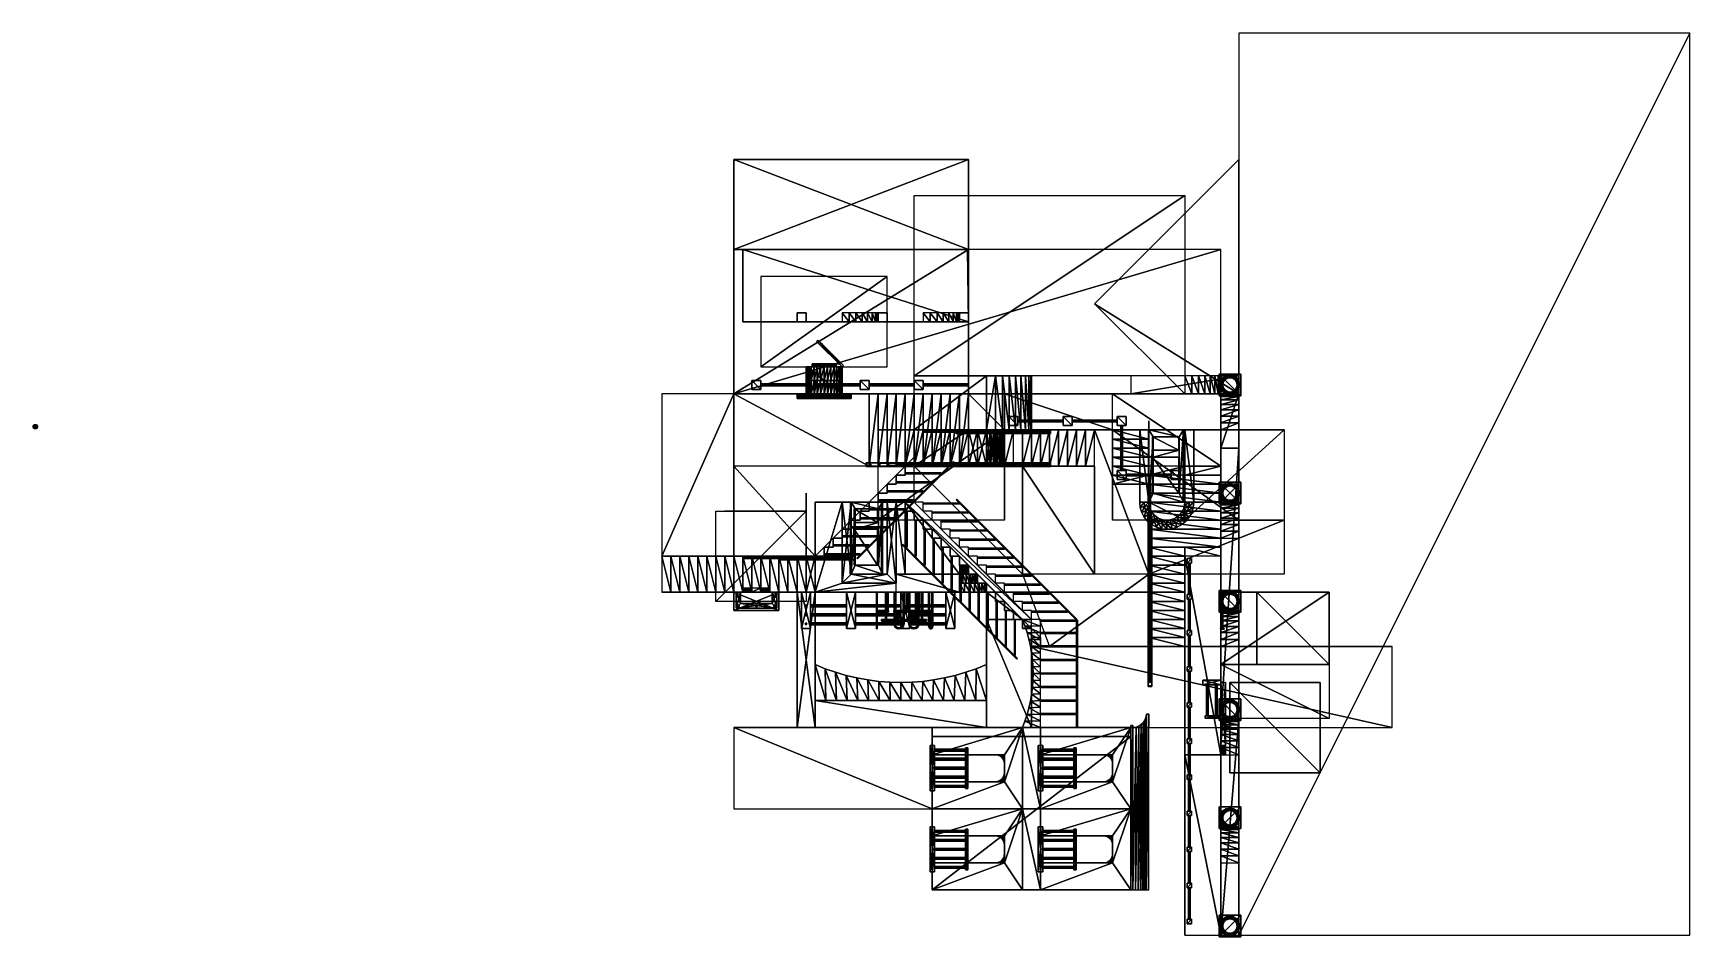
# Model space of a CAD drawing. Header units: metres. Extents: x -124 to 60, y -56 to 44.
import ezdxf

# ---------------------------------------------------------------- set-up
doc = ezdxf.new("R2010")
doc.units = ezdxf.units.M

msp = doc.modelspace()

# ---------------------------------------------------------------- linework, layer by layer
for points in [[(60, 44, 20), (10, 44, 20), (10, -56, 20)], [(10, -56, 20), (60, -56, 20), (60, 44, 20)], [(-20, 30, 20), (-20, 20, 20), (-46, 20, 20)], [(-46, 20, 20), (-46, 30, 20), (-20, 30, 20)], [(-20, 20, 46), (-20, 30, 46), (-46, 30, 46)], [(-46, 30, 46), (-46, 20, 46), (-20, 20, 46)], [(-46, 30, 20), (-20, 30, 20), (-20, 30, 46)], [(-20, 30, 46), (-46, 30, 46), (-46, 30, 20)], [(-20, 30, 20), (-20, 20, 20), (-20, 20, 46)], [(-20, 20, 46), (-20, 30, 46), (-20, 30, 20)], [(10, 4, 20), (10, 30, 20), (-6, 14, 20)], [(4, 26), (4, 6), (-26, 6)], [(-26, 6), (-26, 26), (4, 26)], [(-46, 4, 20), (-46, 4, 46), (-46, 20, 46)], [(-46, 20, 46), (-46, 20, 20), (-46, 4, 20)], [(-46, 4, 8), (-46, 4, 20), (-46, 20, 20)], [(-46, 20, 20), (-46, 20, 8), (-46, 4, 8)], [(-46, 4, 46), (8, 4, 46), (8, 20, 46)], [(8, 20, 46), (-46, 20, 46), (-46, 4, 46)], [(-20, 20, 20), (-20, 4, 20), (-46, 4, 20)], [(-46, 4, 20), (-46, 20, 20), (-20, 20, 20)], [(-45, 20, 31.6), (-20, 20, 31.6), (-20, 12, 31.6)], [(-20, 12, 31.6), (-45, 12, 31.6), (-45, 20, 31.6)], [(-45, 20, 36), (-45, 12, 32), (-20, 12, 32)], [(-20, 12, 32), (-20.1, 20, 36), (-45, 20, 36)], [(-20, 4, 20), (-20, 4, 46), (-20, 20, 46)], [(-20, 20, 46), (-20, 20, 20), (-20, 4, 20)], [(-29, 17, 8), (-43, 17, 8), (-43, 7, 8)], [(-43, 7, 8), (-29, 7, 8), (-29, 17, 8)], [(-39, 12, 20), (-39, 12, 31.6), (-39, 13, 31.6)], [(-39, 13, 31.6), (-39, 13, 20), (-39, 12, 20)], [(-39, 13, 20), (-39, 13, 31.6), (-38, 13, 31.6)], [(-38, 13, 31.6), (-38, 13, 20), (-39, 13, 20)], [(-38, 13, 20), (-38, 13, 31.6), (-38, 12, 31.6)], [(-38, 12, 31.6), (-38, 12, 20), (-38, 13, 20)], [(-33.2196, 12, 31.5231), (-33.2196, 13, 31.5231), (-34, 13, 31.6)], [(-34, 13, 31.6), (-34, 12, 31.6), (-33.2196, 12, 31.5231)], [(-32.4693, 12, 31.2955), (-32.4693, 13, 31.2955), (-33.2196, 13, 31.5231)], [(-33.2196, 13, 31.5231), (-33.2196, 12, 31.5231), (-32.4693, 12, 31.2955)], [(-31.7777, 12, 30.9259), (-31.7777, 13, 30.9259), (-32.4693, 13, 31.2955)], [(-32.4693, 13, 31.2955), (-32.4693, 12, 31.2955), (-31.7777, 12, 30.9259)], [(-31.1716, 12, 30.4284), (-31.1716, 13, 30.4284), (-31.7777, 13, 30.9259)], [(-31.7777, 13, 30.9259), (-31.7777, 12, 30.9259), (-31.1716, 12, 30.4284)], [(-30.6741, 12, 29.8223), (-30.6741, 13, 29.8223), (-31.1716, 13, 30.4284)], [(-31.1716, 13, 30.4284), (-31.1716, 12, 30.4284), (-30.6741, 12, 29.8223)], [(-30.3045, 12, 29.1307), (-30.3045, 13, 29.1307), (-30.6741, 13, 29.8223)], [(-30.6741, 13, 29.8223), (-30.6741, 12, 29.8223), (-30.3045, 12, 29.1307)], [(-30.0769, 12, 28.3804), (-30.0769, 13, 28.3804), (-30.3045, 13, 29.1307)], [(-30.3045, 13, 29.1307), (-30.3045, 12, 29.1307), (-30.0769, 12, 28.3804)], [(-30, 12, 27.6), (-30, 13, 27.6), (-30.0769, 13, 28.3804)], [(-30.0769, 13, 28.3804), (-30.0769, 12, 28.3804), (-30, 12, 27.6)], [(-30, 12, 20), (-30, 12, 31.6), (-30, 13, 31.6)], [(-30, 13, 31.6), (-30, 13, 20), (-30, 12, 20)], [(-30, 13, 20), (-30, 13, 31.6), (-29, 13, 31.6)], [(-29, 13, 31.6), (-29, 13, 20), (-30, 13, 20)], [(-29, 13, 20), (-29, 13, 31.6), (-29, 12, 31.6)], [(-29, 12, 31.6), (-29, 12, 20), (-29, 13, 20)], [(-24.2196, 12, 31.5231), (-24.2196, 13, 31.5231), (-25, 13, 31.6)], [(-25, 13, 31.6), (-25, 12, 31.6), (-24.2196, 12, 31.5231)], [(-23.4693, 12, 31.2955), (-23.4693, 13, 31.2955), (-24.2196, 13, 31.5231)], [(-24.2196, 13, 31.5231), (-24.2196, 12, 31.5231), (-23.4693, 12, 31.2955)], [(-22.7777, 12, 30.9259), (-22.7777, 13, 30.9259), (-23.4693, 13, 31.2955)], [(-23.4693, 13, 31.2955), (-23.4693, 12, 31.2955), (-22.7777, 12, 30.9259)], [(-22.1716, 12, 30.4284), (-22.1716, 13, 30.4284), (-22.7777, 13, 30.9259)], [(-22.7777, 13, 30.9259), (-22.7777, 12, 30.9259), (-22.1716, 12, 30.4284)], [(-21.6741, 12, 29.8223), (-21.6741, 13, 29.8223), (-22.1716, 13, 30.4284)], [(-22.1716, 13, 30.4284), (-22.1716, 12, 30.4284), (-21.6741, 12, 29.8223)], [(-21.3045, 12, 29.1307), (-21.3045, 13, 29.1307), (-21.6741, 13, 29.8223)], [(-21.6741, 13, 29.8223), (-21.6741, 12, 29.8223), (-21.3045, 12, 29.1307)], [(-21.0769, 12, 28.3804), (-21.0769, 13, 28.3804), (-21.3045, 13, 29.1307)], [(-21.3045, 13, 29.1307), (-21.3045, 12, 29.1307), (-21.0769, 12, 28.3804)], [(-21, 12, 27.6), (-21, 13, 27.6), (-21.0769, 13, 28.3804)], [(-21.0769, 13, 28.3804), (-21.0769, 12, 28.3804), (-21, 12, 27.6)], [(-21, 12, 20), (-21, 12, 31.6), (-21, 13, 31.6)], [(-21, 13, 31.6), (-21, 13, 20), (-21, 12, 20)], [(-21, 13, 20), (-21, 13, 31.6), (-20, 13, 31.6)], [(-20, 13, 31.6), (-20, 13, 20), (-21, 13, 20)], [(-20, 13, 20), (-20, 13, 31.6), (-20, 12, 31.6)], [(-20, 12, 31.6), (-20, 12, 20), (-20, 13, 20)], [(-6, 14, 20), (4, 4, 20), (10, 4, 20)], [(-45, 12, 31.6), (-20, 12, 31.6), (-20, 12, 32)], [(-20, 12, 32), (-45, 12, 32), (-45, 12, 31.6)], [(-38, 12, 20), (-38, 12, 31.6), (-39, 12, 31.6)], [(-39, 12, 31.6), (-39, 12, 20), (-38, 12, 20)], [(-36.8284, 12, 30.4284), (-36.8284, 12, 31.6), (-38, 12, 31.6)], [(-38, 12, 31.6), (-38, 12, 30.4284), (-36.8284, 12, 30.4284)], [(-38, 12, 30.4284), (-38, 12, 30.0749), (-37.092, 12, 30.1376)], [(-37.092, 12, 30.1376), (-36.8284, 12, 30.4284), (-38, 12, 30.4284)], [(-38, 12, 30.0749), (-38, 12, 29.7213), (-37.3259, 12, 29.8223)], [(-37.3259, 12, 29.8223), (-37.092, 12, 30.1376), (-38, 12, 30.0749)], [(-38, 12, 29.7213), (-38, 12, 29.3678), (-37.5277, 12, 29.4856)], [(-37.5277, 12, 29.4856), (-37.3259, 12, 29.8223), (-38, 12, 29.7213)], [(-38, 12, 29.3678), (-38, 12, 29.0142), (-37.6955, 12, 29.1307)], [(-37.6955, 12, 29.1307), (-37.5277, 12, 29.4856), (-38, 12, 29.3678)], [(-38, 12, 29.0142), (-38, 12, 28.6607), (-37.8278, 12, 28.7611)], [(-37.8278, 12, 28.7611), (-37.6955, 12, 29.1307), (-38, 12, 29.0142)], [(-38, 12, 28.6607), (-38, 12, 28.3071), (-37.9231, 12, 28.3804)], [(-37.9231, 12, 28.3804), (-37.8278, 12, 28.7611), (-38, 12, 28.6607)], [(-38, 12, 28.3071), (-38, 12, 27.9536), (-37.9807, 12, 27.9921)], [(-37.9807, 12, 27.9921), (-37.9231, 12, 28.3804), (-38, 12, 28.3071)], [(-38, 12, 27.6), (-37.9807, 12, 27.9921), (-38, 12, 27.9536)], [(-36.5376, 12, 30.692), (-36.4749, 12, 31.6), (-36.8284, 12, 31.6)], [(-36.8284, 12, 31.6), (-36.8284, 12, 30.4284), (-36.5376, 12, 30.692)], [(-36.4749, 12, 31.6), (-36.5376, 12, 30.692), (-36.2223, 12, 30.9259)], [(-36.2223, 12, 30.9259), (-36.1213, 12, 31.6), (-36.4749, 12, 31.6)], [(-36.1213, 12, 31.6), (-36.2223, 12, 30.9259), (-35.8856, 12, 31.1277)], [(-35.8856, 12, 31.1277), (-35.7678, 12, 31.6), (-36.1213, 12, 31.6)], [(-35.7678, 12, 31.6), (-35.8856, 12, 31.1277), (-35.5307, 12, 31.2955)], [(-35.5307, 12, 31.2955), (-35.4142, 12, 31.6), (-35.7678, 12, 31.6)], [(-35.4142, 12, 31.6), (-35.5307, 12, 31.2955), (-35.1611, 12, 31.4278)], [(-35.1611, 12, 31.4278), (-35.0607, 12, 31.6), (-35.4142, 12, 31.6)], [(-35.0607, 12, 31.6), (-35.1611, 12, 31.4278), (-34.7804, 12, 31.5231)], [(-34.7804, 12, 31.5231), (-34.7071, 12, 31.6), (-35.0607, 12, 31.6)], [(-34.7071, 12, 31.6), (-34.7804, 12, 31.5231), (-34.3921, 12, 31.5807)], [(-34.3921, 12, 31.5807), (-34.3536, 12, 31.6), (-34.7071, 12, 31.6)], [(-34.3536, 12, 31.6), (-34.3921, 12, 31.5807), (-34, 12, 31.6)], [(-33.6464, 12, 31.6), (-33.6079, 12, 31.5807), (-34, 12, 31.6)], [(-33.6079, 12, 31.5807), (-33.6464, 12, 31.6), (-33.2929, 12, 31.6)], [(-33.2929, 12, 31.6), (-33.2196, 12, 31.5231), (-33.6079, 12, 31.5807)], [(-33.2196, 12, 31.5231), (-33.2929, 12, 31.6), (-32.9393, 12, 31.6)], [(-32.9393, 12, 31.6), (-32.8389, 12, 31.4278), (-33.2196, 12, 31.5231)], [(-32.8389, 12, 31.4278), (-32.9393, 12, 31.6), (-32.5858, 12, 31.6)], [(-32.5858, 12, 31.6), (-32.4693, 12, 31.2955), (-32.8389, 12, 31.4278)], [(-32.4693, 12, 31.2955), (-32.5858, 12, 31.6), (-32.2322, 12, 31.6)], [(-32.2322, 12, 31.6), (-32.1144, 12, 31.1277), (-32.4693, 12, 31.2955)], [(-32.1144, 12, 31.1277), (-32.2322, 12, 31.6), (-31.8787, 12, 31.6)], [(-31.8787, 12, 31.6), (-31.7777, 12, 30.9259), (-32.1144, 12, 31.1277)], [(-31.7777, 12, 30.9259), (-31.8787, 12, 31.6), (-31.5251, 12, 31.6)], [(-31.5251, 12, 31.6), (-31.4624, 12, 30.692), (-31.7777, 12, 30.9259)], [(-31.4624, 12, 30.692), (-31.5251, 12, 31.6), (-31.1716, 12, 31.6)], [(-31.1716, 12, 31.6), (-31.1716, 12, 30.4284), (-31.4624, 12, 30.692)], [(-31.1716, 12, 30.4284), (-31.1716, 12, 31.6), (-30, 12, 31.6)], [(-30, 12, 31.6), (-30, 12, 30.4284), (-31.1716, 12, 30.4284)], [(-30.908, 12, 30.1376), (-31.1716, 12, 30.4284), (-30, 12, 30.4284)], [(-30, 12, 30.4284), (-30, 12, 30.0749), (-30.908, 12, 30.1376)], [(-30.6741, 12, 29.8223), (-30.908, 12, 30.1376), (-30, 12, 30.0749)], [(-30, 12, 30.0749), (-30, 12, 29.7213), (-30.6741, 12, 29.8223)], [(-30.4723, 12, 29.4856), (-30.6741, 12, 29.8223), (-30, 12, 29.7213)], [(-30, 12, 29.7213), (-30, 12, 29.3678), (-30.4723, 12, 29.4856)], [(-30.3045, 12, 29.1307), (-30.4723, 12, 29.4856), (-30, 12, 29.3678)], [(-30, 12, 29.3678), (-30, 12, 29.0142), (-30.3045, 12, 29.1307)], [(-30.1722, 12, 28.7611), (-30.3045, 12, 29.1307), (-30, 12, 29.0142)], [(-30, 12, 29.0142), (-30, 12, 28.6607), (-30.1722, 12, 28.7611)], [(-30.0769, 12, 28.3804), (-30.1722, 12, 28.7611), (-30, 12, 28.6607)], [(-30, 12, 28.6607), (-30, 12, 28.3071), (-30.0769, 12, 28.3804)], [(-30.0193, 12, 27.9921), (-30.0769, 12, 28.3804), (-30, 12, 28.3071)], [(-30, 12, 28.3071), (-30, 12, 27.9536), (-30.0193, 12, 27.9921)], [(-30, 12, 27.6), (-30.0193, 12, 27.9921), (-30, 12, 27.9536)], [(-29, 12, 20), (-29, 12, 31.6), (-30, 12, 31.6)], [(-30, 12, 31.6), (-30, 12, 20), (-29, 12, 20)], [(-27.8284, 12, 30.4284), (-27.8284, 12, 31.6), (-29, 12, 31.6)], [(-29, 12, 31.6), (-29, 12, 30.4284), (-27.8284, 12, 30.4284)], [(-29, 12, 30.4284), (-29, 12, 30.0749), (-28.092, 12, 30.1376)], [(-28.092, 12, 30.1376), (-27.8284, 12, 30.4284), (-29, 12, 30.4284)], [(-29, 12, 30.0749), (-29, 12, 29.7213), (-28.3259, 12, 29.8223)], [(-28.3259, 12, 29.8223), (-28.092, 12, 30.1376), (-29, 12, 30.0749)], [(-29, 12, 29.7213), (-29, 12, 29.3678), (-28.5277, 12, 29.4856)], [(-28.5277, 12, 29.4856), (-28.3259, 12, 29.8223), (-29, 12, 29.7213)], [(-29, 12, 29.3678), (-29, 12, 29.0142), (-28.6955, 12, 29.1307)], [(-28.6955, 12, 29.1307), (-28.5277, 12, 29.4856), (-29, 12, 29.3678)], [(-29, 12, 29.0142), (-29, 12, 28.6607), (-28.8278, 12, 28.7611)], [(-28.8278, 12, 28.7611), (-28.6955, 12, 29.1307), (-29, 12, 29.0142)], [(-29, 12, 28.6607), (-29, 12, 28.3071), (-28.9231, 12, 28.3804)], [(-28.9231, 12, 28.3804), (-28.8278, 12, 28.7611), (-29, 12, 28.6607)], [(-29, 12, 28.3071), (-29, 12, 27.9536), (-28.9807, 12, 27.9921)], [(-28.9807, 12, 27.9921), (-28.9231, 12, 28.3804), (-29, 12, 28.3071)], [(-29, 12, 27.6), (-28.9807, 12, 27.9921), (-29, 12, 27.9536)], [(-27.5376, 12, 30.692), (-27.4749, 12, 31.6), (-27.8284, 12, 31.6)], [(-27.8284, 12, 31.6), (-27.8284, 12, 30.4284), (-27.5376, 12, 30.692)], [(-27.4749, 12, 31.6), (-27.5376, 12, 30.692), (-27.2223, 12, 30.9259)], [(-27.2223, 12, 30.9259), (-27.1213, 12, 31.6), (-27.4749, 12, 31.6)], [(-27.1213, 12, 31.6), (-27.2223, 12, 30.9259), (-26.8856, 12, 31.1277)], [(-26.8856, 12, 31.1277), (-26.7678, 12, 31.6), (-27.1213, 12, 31.6)], [(-26.7678, 12, 31.6), (-26.8856, 12, 31.1277), (-26.5307, 12, 31.2955)], [(-26.5307, 12, 31.2955), (-26.4142, 12, 31.6), (-26.7678, 12, 31.6)], [(-26.4142, 12, 31.6), (-26.5307, 12, 31.2955), (-26.1611, 12, 31.4278)], [(-26.1611, 12, 31.4278), (-26.0607, 12, 31.6), (-26.4142, 12, 31.6)], [(-26.0607, 12, 31.6), (-26.1611, 12, 31.4278), (-25.7804, 12, 31.5231)], [(-25.7804, 12, 31.5231), (-25.7071, 12, 31.6), (-26.0607, 12, 31.6)], [(-25.7071, 12, 31.6), (-25.7804, 12, 31.5231), (-25.3921, 12, 31.5807)], [(-25.3921, 12, 31.5807), (-25.3536, 12, 31.6), (-25.7071, 12, 31.6)], [(-25.3536, 12, 31.6), (-25.3921, 12, 31.5807), (-25, 12, 31.6)], [(-24.6464, 12, 31.6), (-24.6079, 12, 31.5807), (-25, 12, 31.6)], [(-24.6079, 12, 31.5807), (-24.6464, 12, 31.6), (-24.2929, 12, 31.6)], [(-24.2929, 12, 31.6), (-24.2196, 12, 31.5231), (-24.6079, 12, 31.5807)], [(-24.2196, 12, 31.5231), (-24.2929, 12, 31.6), (-23.9393, 12, 31.6)], [(-23.9393, 12, 31.6), (-23.8389, 12, 31.4278), (-24.2196, 12, 31.5231)], [(-23.8389, 12, 31.4278), (-23.9393, 12, 31.6), (-23.5858, 12, 31.6)], [(-23.5858, 12, 31.6), (-23.4693, 12, 31.2955), (-23.8389, 12, 31.4278)], [(-23.4693, 12, 31.2955), (-23.5858, 12, 31.6), (-23.2322, 12, 31.6)], [(-23.2322, 12, 31.6), (-23.1144, 12, 31.1277), (-23.4693, 12, 31.2955)], [(-23.1144, 12, 31.1277), (-23.2322, 12, 31.6), (-22.8787, 12, 31.6)], [(-22.8787, 12, 31.6), (-22.7777, 12, 30.9259), (-23.1144, 12, 31.1277)], [(-22.7777, 12, 30.9259), (-22.8787, 12, 31.6), (-22.5251, 12, 31.6)], [(-22.5251, 12, 31.6), (-22.4624, 12, 30.692), (-22.7777, 12, 30.9259)], [(-22.4624, 12, 30.692), (-22.5251, 12, 31.6), (-22.1716, 12, 31.6)], [(-22.1716, 12, 31.6), (-22.1716, 12, 30.4284), (-22.4624, 12, 30.692)], [(-22.1716, 12, 30.4284), (-22.1716, 12, 31.6), (-21, 12, 31.6)], [(-21, 12, 31.6), (-21, 12, 30.4284), (-22.1716, 12, 30.4284)], [(-21.908, 12, 30.1376), (-22.1716, 12, 30.4284), (-21, 12, 30.4284)], [(-21, 12, 30.4284), (-21, 12, 30.0749), (-21.908, 12, 30.1376)], [(-21.6741, 12, 29.8223), (-21.908, 12, 30.1376), (-21, 12, 30.0749)], [(-21, 12, 30.0749), (-21, 12, 29.7213), (-21.6741, 12, 29.8223)], [(-21.4723, 12, 29.4856), (-21.6741, 12, 29.8223), (-21, 12, 29.7213)], [(-21, 12, 29.7213), (-21, 12, 29.3678), (-21.4723, 12, 29.4856)], [(-21.3045, 12, 29.1307), (-21.4723, 12, 29.4856), (-21, 12, 29.3678)], [(-21, 12, 29.3678), (-21, 12, 29.0142), (-21.3045, 12, 29.1307)], [(-21.1722, 12, 28.7611), (-21.3045, 12, 29.1307), (-21, 12, 29.0142)], [(-21, 12, 29.0142), (-21, 12, 28.6607), (-21.1722, 12, 28.7611)], [(-21.0769, 12, 28.3804), (-21.1722, 12, 28.7611), (-21, 12, 28.6607)], [(-21, 12, 28.6607), (-21, 12, 28.3071), (-21.0769, 12, 28.3804)], [(-21.0193, 12, 27.9921), (-21.0769, 12, 28.3804), (-21, 12, 28.3071)], [(-21, 12, 28.3071), (-21, 12, 27.9536), (-21.0193, 12, 27.9921)], [(-21, 12, 27.6), (-21.0193, 12, 27.9921), (-21, 12, 27.9536)], [(-20, 12, 20), (-20, 12, 31.6), (-21, 12, 31.6)], [(-21, 12, 31.6), (-21, 12, 20), (-20, 12, 20)], [(-36.8284, 9.82843, 16), (-36.687, 9.96985, 16), (-36.687, 9.96985, 8)], [(-36.687, 9.96985, 8), (-36.8284, 9.82843, 8), (-36.8284, 9.82843, 16)], [(-36.8284, 9.82843, 8), (-36.687, 9.96985, 8), (-33.8586, 7.14142, 8)], [(-36.687, 9.96985, 16), (-36.8284, 9.82843, 16), (-34, 7, 16)], [(-36.4749, 9.47487, 8.75), (-36.8284, 9.82843, 8), (-34, 7, 8)], [(-34.3536, 7.35355, 15), (-34, 7, 16), (-36.8284, 9.82843, 16)], [(-36.8284, 9.82843, 16), (-36.4749, 9.47487, 15), (-34.3536, 7.35355, 15)], [(-36.4749, 9.47487, 15), (-36.8284, 9.82843, 16), (-36.8284, 9.82843, 8)], [(-36.8284, 9.82843, 8), (-36.4749, 9.47487, 8.75), (-36.4749, 9.47487, 15)], [(-33.8586, 7.14142, 8), (-34, 7, 8), (-36.8284, 9.82843, 8)], [(-34, 7, 16), (-33.8586, 7.14142, 16), (-36.687, 9.96985, 16)], [(-36.4749, 9.47487, 8.75), (-36.3335, 9.61629, 8.75), (-36.3335, 9.61629, 10.25)], [(-36.3335, 9.61629, 10.25), (-36.4749, 9.47487, 10.25), (-36.4749, 9.47487, 8.75)], [(-36.4749, 9.47487, 10.25), (-36.3335, 9.61629, 10.25), (-34.2121, 7.49497, 10.25)], [(-36.3335, 9.61629, 8.75), (-36.4749, 9.47487, 8.75), (-34.3536, 7.35355, 8.75)], [(-36.3335, 9.61629, 11), (-36.3335, 9.61629, 15), (-36.4749, 9.47487, 15)], [(-36.4749, 9.47487, 15), (-36.4749, 9.47487, 11), (-36.3335, 9.61629, 11)], [(-34.2121, 7.49497, 11), (-36.3335, 9.61629, 11), (-36.4749, 9.47487, 11)], [(-34.3536, 7.35355, 15), (-36.4749, 9.47487, 15), (-36.3335, 9.61629, 15)], [(-34, 7, 8), (-34.3536, 7.35355, 8.75), (-36.4749, 9.47487, 8.75)], [(-34.2121, 7.49497, 10.25), (-34.3536, 7.35355, 10.25), (-36.4749, 9.47487, 10.25)], [(-36.4749, 9.47487, 11), (-34.3536, 7.35355, 11), (-34.2121, 7.49497, 11)], [(-36.4749, 9.47487, 10.25), (-34.3536, 7.35355, 10.25), (-34.3536, 7.35355, 11)], [(-34.3536, 7.35355, 11), (-36.4749, 9.47487, 11), (-36.4749, 9.47487, 10.25)], [(-34.3536, 7.35355, 8.75), (-34.2121, 7.49497, 8.75), (-36.3335, 9.61629, 8.75)], [(-36.3335, 9.61629, 15), (-34.2121, 7.49497, 15), (-34.3536, 7.35355, 15)], [(-36.3335, 9.61629, 10.25), (-36.3335, 9.61629, 8.75), (-34.2121, 7.49497, 8.75)], [(-34.2121, 7.49497, 8.75), (-34.2121, 7.49497, 10.25), (-36.3335, 9.61629, 10.25)], [(-36.3335, 9.61629, 15), (-36.3335, 9.61629, 11), (-34.2121, 7.49497, 11)], [(-34.2121, 7.49497, 11), (-34.2121, 7.49497, 15), (-36.3335, 9.61629, 15)], [(-34.3536, 7.35355, 10.25), (-34.2121, 7.49497, 10.25), (-34.2121, 7.49497, 8.75)], [(-34.2121, 7.49497, 8.75), (-34.3536, 7.35355, 8.75), (-34.3536, 7.35355, 10.25)], [(-34.2121, 7.49497, 15), (-34.2121, 7.49497, 11), (-34.3536, 7.35355, 11)], [(-34.3536, 7.35355, 11), (-34.3536, 7.35355, 15), (-34.2121, 7.49497, 15)], [(-34.3536, 7.35355, 8.75), (-34, 7, 8), (-34, 7, 16)], [(-34, 7, 16), (-34.3536, 7.35355, 15), (-34.3536, 7.35355, 8.75)], [(-38, 4, 8), (-38, 4, 16), (-38, 7, 16)], [(-38, 7, 16), (-38, 7, 8), (-38, 4, 8)], [(-34, 4, 8), (-34, 7, 8), (-38, 7, 8)], [(-38, 7, 8), (-38, 4, 8), (-34, 4, 8)], [(-38, 5.5, 16), (-38, 7, 16), (-37.9616, 7, 16.3902)], [(-37.9616, 7, 16.3902), (-37.9616, 5.5, 16.3902), (-38, 5.5, 16)], [(-37.6346, 7, 16.3252), (-37.9616, 7, 16.3902), (-38, 7, 16)], [(-38, 7, 16), (-37.6667, 7, 16), (-37.6346, 7, 16.3252)], [(-37.9616, 5.5, 16.3902), (-37.9616, 7, 16.3902), (-37.8478, 7, 16.7654)], [(-37.8478, 7, 16.7654), (-37.8478, 5.5, 16.7654), (-37.9616, 5.5, 16.3902)], [(-37.5398, 7, 16.6378), (-37.8478, 7, 16.7654), (-37.9616, 7, 16.3902)], [(-37.9616, 7, 16.3902), (-37.6346, 7, 16.3252), (-37.5398, 7, 16.6378)], [(-37.8478, 5.5, 16.7654), (-37.8478, 7, 16.7654), (-37.6629, 7, 17.1111)], [(-37.6629, 7, 17.1111), (-37.6629, 5.5, 17.1111), (-37.8478, 5.5, 16.7654)], [(-37.3858, 7, 16.926), (-37.6629, 7, 17.1111), (-37.8478, 7, 16.7654)], [(-37.8478, 7, 16.7654), (-37.5398, 7, 16.6378), (-37.3858, 7, 16.926)], [(-37.3077, 7, 16.2601), (-37.6346, 7, 16.3252), (-37.6667, 7, 16)], [(-37.6667, 7, 16), (-37.3333, 7, 16), (-37.3077, 7, 16.2601)], [(-37.6629, 5.5, 17.1111), (-37.6629, 7, 17.1111), (-37.4142, 7, 17.4142)], [(-37.4142, 7, 17.4142), (-37.4142, 5.5, 17.4142), (-37.6629, 5.5, 17.1111)], [(-37.1785, 7, 17.1785), (-37.4142, 7, 17.4142), (-37.6629, 7, 17.1111)], [(-37.6629, 7, 17.1111), (-37.3858, 7, 16.926), (-37.1785, 7, 17.1785)], [(-37.2318, 7, 16.5102), (-37.5398, 7, 16.6378), (-37.6346, 7, 16.3252)], [(-37.6346, 7, 16.3252), (-37.3077, 7, 16.2601), (-37.2318, 7, 16.5102)], [(-37.1086, 7, 16.7408), (-37.3858, 7, 16.926), (-37.5398, 7, 16.6378)], [(-37.5398, 7, 16.6378), (-37.2318, 7, 16.5102), (-37.1086, 7, 16.7408)], [(-37.4142, 5.5, 17.4142), (-37.4142, 7, 17.4142), (-37.1111, 7, 17.6629)], [(-37.1111, 7, 17.6629), (-37.1111, 5.5, 17.6629), (-37.4142, 5.5, 17.4142)], [(-36.9259, 7, 17.3858), (-37.1111, 7, 17.6629), (-37.4142, 7, 17.4142)], [(-37.4142, 7, 17.4142), (-37.1785, 7, 17.1785), (-36.9259, 7, 17.3858)], [(-36.9428, 7, 16.9428), (-37.1785, 7, 17.1785), (-37.3858, 7, 16.926)], [(-37.3858, 7, 16.926), (-37.1086, 7, 16.7408), (-36.9428, 7, 16.9428)], [(-37.3077, 7.33333, 16.2601), (-37.3077, 7.16667, 16.2601), (-37.3333, 7.16667, 16)], [(-37.3333, 7.16667, 16), (-37.3333, 7.33333, 16), (-37.3077, 7.33333, 16.2601)], [(-34.3333, 7.33333, 17.5), (-37.3333, 7.33333, 17.5), (-37.3333, 7.33333, 16)], [(-37.3333, 7.33333, 16), (-34.3333, 7.33333, 16), (-34.3333, 7.33333, 17.5)], [(-37.3077, 7.16667, 16.2601), (-37.3077, 7, 16.2601), (-37.3333, 7, 16)], [(-37.3333, 7, 16), (-37.3333, 7.16667, 16), (-37.3077, 7.16667, 16.2601)], [(-37.2318, 7.33333, 16.5102), (-37.2318, 7.16667, 16.5102), (-37.3077, 7.16667, 16.2601)], [(-37.3077, 7.16667, 16.2601), (-37.3077, 7.33333, 16.2601), (-37.2318, 7.33333, 16.5102)], [(-37.2318, 7.16667, 16.5102), (-37.2318, 7, 16.5102), (-37.3077, 7, 16.2601)], [(-37.3077, 7, 16.2601), (-37.3077, 7.16667, 16.2601), (-37.2318, 7.16667, 16.5102)], [(-37.1086, 7.33333, 16.7408), (-37.1086, 7.16667, 16.7408), (-37.2318, 7.16667, 16.5102)], [(-37.2318, 7.16667, 16.5102), (-37.2318, 7.33333, 16.5102), (-37.1086, 7.33333, 16.7408)], [(-37.1086, 7.16667, 16.7408), (-37.1086, 7, 16.7408), (-37.2318, 7, 16.5102)], [(-37.2318, 7, 16.5102), (-37.2318, 7.16667, 16.5102), (-37.1086, 7.16667, 16.7408)], [(-36.7408, 7, 17.1086), (-36.9259, 7, 17.3858), (-37.1785, 7, 17.1785)], [(-37.1785, 7, 17.1785), (-36.9428, 7, 16.9428), (-36.7408, 7, 17.1086)], [(-37.1111, 5.5, 17.6629), (-37.1111, 7, 17.6629), (-36.7654, 7, 17.8478)], [(-36.7654, 7, 17.8478), (-36.7654, 5.5, 17.8478), (-37.1111, 5.5, 17.6629)], [(-36.6378, 7, 17.5398), (-36.7654, 7, 17.8478), (-37.1111, 7, 17.6629)], [(-37.1111, 7, 17.6629), (-36.9259, 7, 17.3858), (-36.6378, 7, 17.5398)], [(-36.9428, 7.33333, 16.9428), (-36.9428, 7.16667, 16.9428), (-37.1086, 7.16667, 16.7408)], [(-37.1086, 7.16667, 16.7408), (-37.1086, 7.33333, 16.7408), (-36.9428, 7.33333, 16.9428)], [(-36.9428, 7.16667, 16.9428), (-36.9428, 7, 16.9428), (-37.1086, 7, 16.7408)], [(-37.1086, 7, 16.7408), (-37.1086, 7.16667, 16.7408), (-36.9428, 7.16667, 16.9428)], [(-36.7408, 7.33333, 17.1086), (-36.7408, 7.16667, 17.1086), (-36.9428, 7.16667, 16.9428)], [(-36.9428, 7.16667, 16.9428), (-36.9428, 7.33333, 16.9428), (-36.7408, 7.33333, 17.1086)], [(-36.7408, 7.16667, 17.1086), (-36.7408, 7, 17.1086), (-36.9428, 7, 16.9428)], [(-36.9428, 7, 16.9428), (-36.9428, 7.16667, 16.9428), (-36.7408, 7.16667, 17.1086)], [(-36.5102, 7, 17.2318), (-36.6378, 7, 17.5398), (-36.9259, 7, 17.3858)], [(-36.9259, 7, 17.3858), (-36.7408, 7, 17.1086), (-36.5102, 7, 17.2318)], [(-36.7654, 5.5, 17.8478), (-36.7654, 7, 17.8478), (-36.3902, 7, 17.9616)], [(-36.3902, 7, 17.9616), (-36.3902, 5.5, 17.9616), (-36.7654, 5.5, 17.8478)], [(-36.3251, 7, 17.6346), (-36.3902, 7, 17.9616), (-36.7654, 7, 17.8478)], [(-36.7654, 7, 17.8478), (-36.6378, 7, 17.5398), (-36.3251, 7, 17.6346)], [(-36.5102, 7.33333, 17.2318), (-36.5102, 7.16667, 17.2318), (-36.7408, 7.16667, 17.1086)], [(-36.7408, 7.16667, 17.1086), (-36.7408, 7.33333, 17.1086), (-36.5102, 7.33333, 17.2318)], [(-36.5102, 7.16667, 17.2318), (-36.5102, 7, 17.2318), (-36.7408, 7, 17.1086)], [(-36.7408, 7, 17.1086), (-36.7408, 7.16667, 17.1086), (-36.5102, 7.16667, 17.2318)], [(-36.2601, 7, 17.3077), (-36.3251, 7, 17.6346), (-36.6378, 7, 17.5398)], [(-36.6378, 7, 17.5398), (-36.5102, 7, 17.2318), (-36.2601, 7, 17.3077)], [(-36.2601, 7.33333, 17.3077), (-36.2601, 7.16667, 17.3077), (-36.5102, 7.16667, 17.2318)], [(-36.5102, 7.16667, 17.2318), (-36.5102, 7.33333, 17.2318), (-36.2601, 7.33333, 17.3077)], [(-36.2601, 7.16667, 17.3077), (-36.2601, 7, 17.3077), (-36.5102, 7, 17.2318)], [(-36.5102, 7, 17.2318), (-36.5102, 7.16667, 17.2318), (-36.2601, 7.16667, 17.3077)], [(-36.3902, 5.5, 17.9616), (-36.3902, 7, 17.9616), (-36, 7, 18)], [(-36, 7, 18), (-36, 5.5, 18), (-36.3902, 5.5, 17.9616)], [(-36, 7, 17.6667), (-36, 7, 18), (-36.3902, 7, 17.9616)], [(-36.3902, 7, 17.9616), (-36.3251, 7, 17.6346), (-36, 7, 17.6667)], [(-36, 7, 17.3333), (-36, 7, 17.6667), (-36.3251, 7, 17.6346)], [(-36.3251, 7, 17.6346), (-36.2601, 7, 17.3077), (-36, 7, 17.3333)], [(-36, 7.33333, 17.3333), (-36, 7.16667, 17.3333), (-36.2601, 7.16667, 17.3077)], [(-36.2601, 7.16667, 17.3077), (-36.2601, 7.33333, 17.3077), (-36, 7.33333, 17.3333)], [(-36, 7.16667, 17.3333), (-36, 7, 17.3333), (-36.2601, 7, 17.3077)], [(-36.2601, 7, 17.3077), (-36.2601, 7.16667, 17.3077), (-36, 7.16667, 17.3333)], [(-35.7399, 7.33333, 17.3077), (-35.7399, 7.16667, 17.3077), (-36, 7.16667, 17.3333)], [(-36, 7.16667, 17.3333), (-36, 7.33333, 17.3333), (-35.7399, 7.33333, 17.3077)], [(-35.7399, 7.16667, 17.3077), (-35.7399, 7, 17.3077), (-36, 7, 17.3333)], [(-36, 7, 17.3333), (-36, 7.16667, 17.3333), (-35.7399, 7.16667, 17.3077)], [(-36, 5.5, 18), (-36, 7, 18), (-35.6098, 7, 17.9616)], [(-35.6098, 7, 17.9616), (-35.6098, 5.5, 17.9616), (-36, 5.5, 18)], [(-35.7399, 7, 17.3077), (-35.6749, 7, 17.6346), (-36, 7, 17.6667)], [(-36, 7, 17.6667), (-36, 7, 17.3333), (-35.7399, 7, 17.3077)], [(-35.6749, 7, 17.6346), (-35.6098, 7, 17.9616), (-36, 7, 18)], [(-36, 7, 18), (-36, 7, 17.6667), (-35.6749, 7, 17.6346)], [(-35.4898, 7.33333, 17.2318), (-35.4898, 7.16667, 17.2318), (-35.7399, 7.16667, 17.3077)], [(-35.7399, 7.16667, 17.3077), (-35.7399, 7.33333, 17.3077), (-35.4898, 7.33333, 17.2318)], [(-35.4898, 7.16667, 17.2318), (-35.4898, 7, 17.2318), (-35.7399, 7, 17.3077)], [(-35.7399, 7, 17.3077), (-35.7399, 7.16667, 17.3077), (-35.4898, 7.16667, 17.2318)], [(-35.6749, 7, 17.6346), (-35.7399, 7, 17.3077), (-35.4898, 7, 17.2318)], [(-35.4898, 7, 17.2318), (-35.3622, 7, 17.5398), (-35.6749, 7, 17.6346)], [(-35.6098, 7, 17.9616), (-35.6749, 7, 17.6346), (-35.3622, 7, 17.5398)], [(-35.6098, 5.5, 17.9616), (-35.6098, 7, 17.9616), (-35.2346, 7, 17.8478)], [(-35.2346, 7, 17.8478), (-35.2346, 5.5, 17.8478), (-35.6098, 5.5, 17.9616)], [(-35.3622, 7, 17.5398), (-35.2346, 7, 17.8478), (-35.6098, 7, 17.9616)], [(-35.2592, 7.33333, 17.1086), (-35.2592, 7.16667, 17.1086), (-35.4898, 7.16667, 17.2318)], [(-35.4898, 7.16667, 17.2318), (-35.4898, 7.33333, 17.2318), (-35.2592, 7.33333, 17.1086)], [(-35.2592, 7.16667, 17.1086), (-35.2592, 7, 17.1086), (-35.4898, 7, 17.2318)], [(-35.4898, 7, 17.2318), (-35.4898, 7.16667, 17.2318), (-35.2592, 7.16667, 17.1086)], [(-35.3622, 7, 17.5398), (-35.4898, 7, 17.2318), (-35.2592, 7, 17.1086)], [(-35.2592, 7, 17.1086), (-35.0741, 7, 17.3858), (-35.3622, 7, 17.5398)], [(-35.2346, 7, 17.8478), (-35.3622, 7, 17.5398), (-35.0741, 7, 17.3858)], [(-35.0572, 7.33333, 16.9428), (-35.0572, 7.16667, 16.9428), (-35.2592, 7.16667, 17.1086)], [(-35.2592, 7.16667, 17.1086), (-35.2592, 7.33333, 17.1086), (-35.0572, 7.33333, 16.9428)], [(-35.0572, 7.16667, 16.9428), (-35.0572, 7, 16.9428), (-35.2592, 7, 17.1086)], [(-35.2592, 7, 17.1086), (-35.2592, 7.16667, 17.1086), (-35.0572, 7.16667, 16.9428)], [(-35.0741, 7, 17.3858), (-35.2592, 7, 17.1086), (-35.0572, 7, 16.9428)], [(-35.2346, 5.5, 17.8478), (-35.2346, 7, 17.8478), (-34.8889, 7, 17.6629)], [(-34.8889, 7, 17.6629), (-34.8889, 5.5, 17.6629), (-35.2346, 5.5, 17.8478)], [(-35.0741, 7, 17.3858), (-34.8889, 7, 17.6629), (-35.2346, 7, 17.8478)], [(-35.0572, 7, 16.9428), (-34.8215, 7, 17.1785), (-35.0741, 7, 17.3858)], [(-34.8889, 7, 17.6629), (-35.0741, 7, 17.3858), (-34.8215, 7, 17.1785)], [(-34.8914, 7.33333, 16.7408), (-34.8914, 7.16667, 16.7408), (-35.0572, 7.16667, 16.9428)], [(-35.0572, 7.16667, 16.9428), (-35.0572, 7.33333, 16.9428), (-34.8914, 7.33333, 16.7408)], [(-34.8914, 7.16667, 16.7408), (-34.8914, 7, 16.7408), (-35.0572, 7, 16.9428)], [(-35.0572, 7, 16.9428), (-35.0572, 7.16667, 16.9428), (-34.8914, 7.16667, 16.7408)], [(-34.8215, 7, 17.1785), (-35.0572, 7, 16.9428), (-34.8914, 7, 16.7408)], [(-34.7682, 7.33333, 16.5102), (-34.7682, 7.16667, 16.5102), (-34.8914, 7.16667, 16.7408)], [(-34.8914, 7.16667, 16.7408), (-34.8914, 7.33333, 16.7408), (-34.7682, 7.33333, 16.5102)], [(-34.7682, 7.16667, 16.5102), (-34.7682, 7, 16.5102), (-34.8914, 7, 16.7408)], [(-34.8914, 7, 16.7408), (-34.8914, 7.16667, 16.7408), (-34.7682, 7.16667, 16.5102)], [(-34.6142, 7, 16.926), (-34.8914, 7, 16.7408), (-34.7682, 7, 16.5102)], [(-34.8914, 7, 16.7408), (-34.6142, 7, 16.926), (-34.8215, 7, 17.1785)], [(-34.8889, 5.5, 17.6629), (-34.8889, 7, 17.6629), (-34.5858, 7, 17.4142)], [(-34.5858, 7, 17.4142), (-34.5858, 5.5, 17.4142), (-34.8889, 5.5, 17.6629)], [(-34.8215, 7, 17.1785), (-34.5858, 7, 17.4142), (-34.8889, 7, 17.6629)], [(-34.5858, 7, 17.4142), (-34.8215, 7, 17.1785), (-34.6142, 7, 16.926)], [(-34.6923, 7.33333, 16.2601), (-34.6923, 7.16667, 16.2601), (-34.7682, 7.16667, 16.5102)], [(-34.7682, 7.16667, 16.5102), (-34.7682, 7.33333, 16.5102), (-34.6923, 7.33333, 16.2601)], [(-34.6923, 7.16667, 16.2601), (-34.6923, 7, 16.2601), (-34.7682, 7, 16.5102)], [(-34.7682, 7, 16.5102), (-34.7682, 7.16667, 16.5102), (-34.6923, 7.16667, 16.2601)], [(-34.4602, 7, 16.6378), (-34.7682, 7, 16.5102), (-34.6923, 7, 16.2601)], [(-34.7682, 7, 16.5102), (-34.4602, 7, 16.6378), (-34.6142, 7, 16.926)], [(-34.6667, 7.33333, 16), (-34.6667, 7.16667, 16), (-34.6923, 7.16667, 16.2601)], [(-34.6923, 7.16667, 16.2601), (-34.6923, 7.33333, 16.2601), (-34.6667, 7.33333, 16)], [(-34.6667, 7.16667, 16), (-34.6667, 7, 16), (-34.6923, 7, 16.2601)], [(-34.6923, 7, 16.2601), (-34.6923, 7.16667, 16.2601), (-34.6667, 7.16667, 16)], [(-34.3654, 7, 16.3252), (-34.6923, 7, 16.2601), (-34.6667, 7, 16)], [(-34.6923, 7, 16.2601), (-34.3654, 7, 16.3252), (-34.4602, 7, 16.6378)], [(-34.6667, 7, 16), (-34.3333, 7, 16), (-34.3654, 7, 16.3252)], [(-34.3371, 7, 17.1111), (-34.6142, 7, 16.926), (-34.4602, 7, 16.6378)], [(-34.6142, 7, 16.926), (-34.3371, 7, 17.1111), (-34.5858, 7, 17.4142)], [(-34.5858, 5.5, 17.4142), (-34.5858, 7, 17.4142), (-34.3371, 7, 17.1111)], [(-34.3371, 7, 17.1111), (-34.3371, 5.5, 17.1111), (-34.5858, 5.5, 17.4142)], [(-34.1522, 7, 16.7654), (-34.4602, 7, 16.6378), (-34.3654, 7, 16.3252)], [(-34.4602, 7, 16.6378), (-34.1522, 7, 16.7654), (-34.3371, 7, 17.1111)], [(-34.0384, 7, 16.3902), (-34.3654, 7, 16.3252), (-34.3333, 7, 16)], [(-34.3654, 7, 16.3252), (-34.0384, 7, 16.3902), (-34.1522, 7, 16.7654)], [(-34.3371, 5.5, 17.1111), (-34.3371, 7, 17.1111), (-34.1522, 7, 16.7654)], [(-34.1522, 7, 16.7654), (-34.1522, 5.5, 16.7654), (-34.3371, 5.5, 17.1111)], [(-34.3333, 7, 16), (-34, 7, 16), (-34.0384, 7, 16.3902)], [(-34.1522, 5.5, 16.7654), (-34.1522, 7, 16.7654), (-34.0384, 7, 16.3902)], [(-34.0384, 7, 16.3902), (-34.0384, 5.5, 16.3902), (-34.1522, 5.5, 16.7654)], [(-34.0384, 5.5, 16.3902), (-34.0384, 7, 16.3902), (-34, 7, 16)], [(-34, 7, 16), (-34, 5.5, 16), (-34.0384, 5.5, 16.3902)], [(-34, 7, 8), (-33.8586, 7.14142, 8), (-33.8586, 7.14142, 16)], [(-33.8586, 7.14142, 16), (-34, 7, 16), (-34, 7, 8)], [(-34, 4, 8), (-34, 4, 16), (-34, 7, 16)], [(-34, 7, 16), (-34, 7, 8), (-34, 4, 8)], [(-26, 0), (-26, 6), (-18, 6)], [(-18, 6), (-18, 0), (-26, 0)], [(-18, 0), (-18, 6), (-17, 6)], [(-17, 6), (-17, 0), (-18, 0)], [(-16.2196, 0, 0.07686), (-17, 0), (-17, 6)], [(-17, 6), (-16.2196, 6, 0.07686), (-16.2196, 0, 0.07686)], [(-17, 6, 10), (-17, 0, 10), (-16.2196, 0, 9.92314)], [(-16.2196, 0, 9.92314), (-16.2196, 6, 9.92314), (-17, 6, 10)], [(-15.4693, 0, 0.30448), (-16.2196, 0, 0.07686), (-16.2196, 6, 0.07686)], [(-16.2196, 6, 0.07686), (-15.4693, 6, 0.30448), (-15.4693, 0, 0.30448)], [(-16.2196, 6, 9.92314), (-16.2196, 0, 9.92314), (-15.4693, 0, 9.69552)], [(-15.4693, 0, 9.69552), (-15.4693, 6, 9.69552), (-16.2196, 6, 9.92314)], [(-14.7777, 0, 0.67412), (-15.4693, 0, 0.30448), (-15.4693, 6, 0.30448)], [(-15.4693, 6, 0.30448), (-14.7777, 6, 0.67412), (-14.7777, 0, 0.67412)], [(-15.4693, 6, 9.69552), (-15.4693, 0, 9.69552), (-14.7777, 0, 9.32588)], [(-14.7777, 0, 9.32588), (-14.7777, 6, 9.32588), (-15.4693, 6, 9.69552)], [(-14.1716, 0, 1.17157), (-14.7777, 0, 0.67412), (-14.7777, 6, 0.67412)], [(-14.7777, 6, 0.67412), (-14.1716, 6, 1.17157), (-14.1716, 0, 1.17157)], [(-14.7777, 6, 9.32588), (-14.7777, 0, 9.32588), (-14.1716, 0, 8.82843)], [(-14.1716, 0, 8.82843), (-14.1716, 6, 8.82843), (-14.7777, 6, 9.32588)], [(-13.6741, 0, 1.77772), (-14.1716, 0, 1.17157), (-14.1716, 6, 1.17157)], [(-14.1716, 6, 1.17157), (-13.6741, 6, 1.77772), (-13.6741, 0, 1.77772)], [(-14.1716, 6, 8.82843), (-14.1716, 0, 8.82843), (-13.6741, 0, 8.22228)], [(-13.6741, 0, 8.22228), (-13.6741, 6, 8.22228), (-14.1716, 6, 8.82843)], [(-13.3045, 0, 2.46927), (-13.6741, 0, 1.77772), (-13.6741, 6, 1.77772)], [(-13.6741, 6, 1.77772), (-13.3045, 6, 2.46927), (-13.3045, 0, 2.46927)], [(-13.6741, 6, 8.22228), (-13.6741, 0, 8.22228), (-13.3045, 0, 7.53073)], [(-13.3045, 0, 7.53073), (-13.3045, 6, 7.53073), (-13.6741, 6, 8.22228)], [(-13.0769, 0, 3.21964), (-13.3045, 0, 2.46927), (-13.3045, 6, 2.46927)], [(-13.3045, 6, 2.46927), (-13.0769, 6, 3.21964), (-13.0769, 0, 3.21964)], [(-13.3045, 6, 7.53073), (-13.3045, 0, 7.53073), (-13.0769, 0, 6.78036)], [(-13.0769, 0, 6.78036), (-13.0769, 6, 6.78036), (-13.3045, 6, 7.53073)], [(-13, 0, 4), (-13.0769, 0, 3.21964), (-13.0769, 6, 3.21964)], [(-13.0769, 6, 3.21964), (-13, 6, 4), (-13, 0, 4)], [(-13.0769, 6, 6.78036), (-13.0769, 0, 6.78036), (-13, 0, 6)], [(-13, 0, 6), (-13, 6, 6), (-13.0769, 6, 6.78036)], [(-13, 6, 6), (-13, 0, 6), (-13, 0, 4)], [(-13, 0, 4), (-13, 6, 4), (-13, 6, 6)], [(10, 6, 24), (-2, 6, 24), (-2, 4, 24)], [(-2, 4, 24), (10, 4, 24), (10, 6, 24)], [(4.78036, 4, 31.9231), (4.78036, 6, 31.9231), (4, 6, 32)], [(4, 6, 32), (4, 4, 32), (4.78036, 4, 31.9231)], [(5.53073, 4, 31.6955), (5.53073, 6, 31.6955), (4.78036, 6, 31.9231)], [(4.78036, 6, 31.9231), (4.78036, 4, 31.9231), (5.53073, 4, 31.6955)], [(6.22228, 4, 31.3259), (6.22228, 6, 31.3259), (5.53073, 6, 31.6955)], [(5.53073, 6, 31.6955), (5.53073, 4, 31.6955), (6.22228, 4, 31.3259)], [(6.82843, 4, 30.8284), (6.82843, 6, 30.8284), (6.22228, 6, 31.3259)], [(6.22228, 6, 31.3259), (6.22228, 4, 31.3259), (6.82843, 4, 30.8284)], [(7.32588, 4, 30.2223), (7.32588, 6, 30.2223), (6.82843, 6, 30.8284)], [(6.82843, 6, 30.8284), (6.82843, 4, 30.8284), (7.32588, 4, 30.2223)], [(7.69552, 4, 29.5307), (7.69552, 6, 29.5307), (7.32588, 6, 30.2223)], [(7.32588, 6, 30.2223), (7.32588, 4, 30.2223), (7.69552, 4, 29.5307)], [(7.92314, 4, 28.7804), (7.92314, 6, 28.7804), (7.69552, 6, 29.5307)], [(7.69552, 6, 29.5307), (7.69552, 4, 29.5307), (7.92314, 4, 28.7804)], [(7.8, 6.2, 24.2), (7.8, 6.2, 24), (7.8, 3.8, 24)], [(7.8, 3.8, 24), (7.8, 3.8, 24.2), (7.8, 6.2, 24.2)], [(10.2, 6.2, 24.2), (10.2, 6.2, 24), (7.8, 6.2, 24)], [(7.8, 6.2, 24), (7.8, 6.2, 24.2), (10.2, 6.2, 24.2)], [(10.2, 3.8, 24.2), (10.2, 6.2, 24.2), (7.8, 6.2, 24.2)], [(7.8, 6.2, 24.2), (7.8, 3.8, 24.2), (10.2, 3.8, 24.2)], [(7.8, 6.2, 24), (10.2, 6.2, 24), (10.2, 3.8, 24)], [(10.2, 3.8, 24), (7.8, 3.8, 24), (7.8, 6.2, 24)], [(7.8, 6.2, 28), (7.8, 6.2, 27.8), (7.8, 3.8, 27.8)], [(7.8, 3.8, 27.8), (7.8, 3.8, 28), (7.8, 6.2, 28)], [(10.2, 6.2, 28), (10.2, 6.2, 27.8), (7.8, 6.2, 27.8)], [(7.8, 6.2, 27.8), (7.8, 6.2, 28), (10.2, 6.2, 28)], [(10.2, 3.8, 28), (10.2, 6.2, 28), (7.8, 6.2, 28)], [(7.8, 6.2, 28), (7.8, 3.8, 28), (10.2, 3.8, 28)], [(7.8, 6.2, 27.8), (10.2, 6.2, 27.8), (10.2, 3.8, 27.8)], [(10.2, 3.8, 27.8), (7.8, 3.8, 27.8), (7.8, 6.2, 27.8)], [(8, 4, 28), (8, 6, 28), (7.92314, 6, 28.7804)], [(7.92314, 6, 28.7804), (7.92314, 4, 28.7804), (8, 4, 28)], [(8.02527, 5.40375, 25.5218), (7.99541, 5.41611, 26), (8.23112, 5.76888, 26)], [(8.25397, 5.74603, 26.4782), (8.23112, 5.76888, 26), (7.99541, 5.41611, 26)], [(7.99541, 5.41611, 26), (8.02527, 5.40375, 26.4782), (8.25397, 5.74603, 26.4782)], [(8.23112, 5.76888, 26), (8.25397, 5.74603, 25.5218), (8.02527, 5.40375, 25.5218)], [(8.1143, 5.36687, 25.0523), (8.02527, 5.40375, 25.5218), (8.25397, 5.74603, 25.5218)], [(8.32212, 5.67788, 26.9477), (8.25397, 5.74603, 26.4782), (8.02527, 5.40375, 26.4782)], [(8.02527, 5.40375, 26.4782), (8.1143, 5.36687, 26.9477), (8.32212, 5.67788, 26.9477)], [(8.29289, 5.70711, 27.6), (8.07612, 5.38268, 27.6), (8.10088, 5.37243, 27.7)], [(8.07612, 5.38268, 27.6), (8.29289, 5.70711, 27.6), (8.31184, 5.68816, 27.5)], [(8.07612, 5.38268, 24.4), (8.29289, 5.70711, 24.4), (8.31184, 5.68816, 24.3)], [(8.29289, 5.70711, 24.4), (8.07612, 5.38268, 24.4), (8.10088, 5.37243, 24.5)], [(8.31184, 5.68816, 27.5), (8.10088, 5.37243, 27.5), (8.07612, 5.38268, 27.6)], [(8.31184, 5.68816, 24.3), (8.10088, 5.37243, 24.3), (8.07612, 5.38268, 24.4)], [(8.10088, 5.37243, 27.7), (8.31184, 5.68816, 27.7), (8.29289, 5.70711, 27.6)], [(8.10088, 5.37243, 24.5), (8.31184, 5.68816, 24.5), (8.29289, 5.70711, 24.4)], [(8.31184, 5.68816, 27.7), (8.10088, 5.37243, 27.7), (8.16851, 5.34442, 27.7732)], [(8.10088, 5.37243, 27.5), (8.31184, 5.68816, 27.5), (8.3636, 5.6364, 27.4268)], [(8.10088, 5.37243, 24.3), (8.31184, 5.68816, 24.3), (8.3636, 5.6364, 24.2268)], [(8.31184, 5.68816, 24.5), (8.10088, 5.37243, 24.5), (8.16851, 5.34442, 24.5732)], [(8.3636, 5.6364, 27.4268), (8.16851, 5.34442, 27.4268), (8.10088, 5.37243, 27.5)], [(8.3636, 5.6364, 24.2268), (8.16851, 5.34442, 24.2268), (8.10088, 5.37243, 24.3)], [(8.25397, 5.74603, 25.5218), (8.32212, 5.67788, 25.0523), (8.1143, 5.36687, 25.0523)], [(8.2609, 5.30615, 24.6), (8.1143, 5.36687, 25.0523), (8.32212, 5.67788, 25.0523)], [(8.43431, 5.56569, 27.4), (8.32212, 5.67788, 26.9477), (8.1143, 5.36687, 26.9477)], [(8.1143, 5.36687, 26.9477), (8.2609, 5.30615, 27.4), (8.43431, 5.56569, 27.4)], [(8.16851, 5.34442, 27.7732), (8.3636, 5.6364, 27.7732), (8.31184, 5.68816, 27.7)], [(8.16851, 5.34442, 24.5732), (8.3636, 5.6364, 24.5732), (8.31184, 5.68816, 24.5)], [(8.3636, 5.6364, 27.7732), (8.16851, 5.34442, 27.7732), (8.2609, 5.30615, 27.8)], [(8.16851, 5.34442, 27.4268), (8.3636, 5.6364, 27.4268), (8.43431, 5.56569, 27.4)], [(8.16851, 5.34442, 24.2268), (8.3636, 5.6364, 24.2268), (8.43431, 5.56569, 24.2)], [(8.3636, 5.6364, 24.5732), (8.16851, 5.34442, 24.5732), (8.2609, 5.30615, 24.6)], [(8.43431, 5.56569, 27.4), (8.2609, 5.30615, 27.4), (8.16851, 5.34442, 27.4268)], [(8.43431, 5.56569, 24.2), (8.2609, 5.30615, 24.2), (8.16851, 5.34442, 24.2268)], [(8.25397, 5.74603, 25.5218), (8.23112, 5.76888, 26), (8.58389, 6.00459, 26)], [(8.59625, 5.97473, 26.4782), (8.58389, 6.00459, 26), (8.23112, 5.76888, 26)], [(8.23112, 5.76888, 26), (8.25397, 5.74603, 26.4782), (8.59625, 5.97473, 26.4782)], [(8.58389, 6.00459, 26), (8.59625, 5.97473, 25.5218), (8.25397, 5.74603, 25.5218)], [(8.32212, 5.67788, 25.0523), (8.25397, 5.74603, 25.5218), (8.59625, 5.97473, 25.5218)], [(8.63313, 5.8857, 26.9477), (8.59625, 5.97473, 26.4782), (8.25397, 5.74603, 26.4782)], [(8.25397, 5.74603, 26.4782), (8.32212, 5.67788, 26.9477), (8.63313, 5.8857, 26.9477)], [(8.32212, 5.67788, 25.0523), (8.43431, 5.56569, 24.6), (8.2609, 5.30615, 24.6)], [(8.2609, 5.30615, 27.8), (8.43431, 5.56569, 27.8), (8.3636, 5.6364, 27.7732)], [(8.2609, 5.30615, 24.6), (8.43431, 5.56569, 24.6), (8.3636, 5.6364, 24.5732)], [(8.61732, 5.92388, 27.6), (8.29289, 5.70711, 27.6), (8.31184, 5.68816, 27.7)], [(8.29289, 5.70711, 27.6), (8.61732, 5.92388, 27.6), (8.62757, 5.89912, 27.5)], [(8.29289, 5.70711, 24.4), (8.61732, 5.92388, 24.4), (8.62757, 5.89912, 24.3)], [(8.61732, 5.92388, 24.4), (8.29289, 5.70711, 24.4), (8.31184, 5.68816, 24.5)], [(8.62757, 5.89912, 27.5), (8.31184, 5.68816, 27.5), (8.29289, 5.70711, 27.6)], [(8.62757, 5.89912, 24.3), (8.31184, 5.68816, 24.3), (8.29289, 5.70711, 24.4)], [(8.31184, 5.68816, 27.7), (8.62757, 5.89912, 27.7), (8.61732, 5.92388, 27.6)], [(8.31184, 5.68816, 24.5), (8.62757, 5.89912, 24.5), (8.61732, 5.92388, 24.4)], [(8.62757, 5.89912, 27.7), (8.31184, 5.68816, 27.7), (8.3636, 5.6364, 27.7732)], [(8.31184, 5.68816, 27.5), (8.62757, 5.89912, 27.5), (8.65559, 5.83149, 27.4268)], [(8.31184, 5.68816, 24.3), (8.62757, 5.89912, 24.3), (8.65559, 5.83149, 24.2268)], [(8.62757, 5.89912, 24.5), (8.31184, 5.68816, 24.5), (8.3636, 5.6364, 24.5732)], [(8.65559, 5.83149, 27.4268), (8.3636, 5.6364, 27.4268), (8.31184, 5.68816, 27.5)], [(8.65559, 5.83149, 24.2268), (8.3636, 5.6364, 24.2268), (8.31184, 5.68816, 24.3)], [(8.59625, 5.97473, 25.5218), (8.63313, 5.8857, 25.0523), (8.32212, 5.67788, 25.0523)], [(8.43431, 5.56569, 24.6), (8.32212, 5.67788, 25.0523), (8.63313, 5.8857, 25.0523)], [(8.69385, 5.7391, 27.4), (8.63313, 5.8857, 26.9477), (8.32212, 5.67788, 26.9477)], [(8.32212, 5.67788, 26.9477), (8.43431, 5.56569, 27.4), (8.69385, 5.7391, 27.4)], [(8.3636, 5.6364, 27.7732), (8.65559, 5.83149, 27.7732), (8.62757, 5.89912, 27.7)], [(8.3636, 5.6364, 24.5732), (8.65559, 5.83149, 24.5732), (8.62757, 5.89912, 24.5)], [(8.65559, 5.83149, 27.7732), (8.3636, 5.6364, 27.7732), (8.43431, 5.56569, 27.8)], [(8.3636, 5.6364, 27.4268), (8.65559, 5.83149, 27.4268), (8.69385, 5.7391, 27.4)], [(8.3636, 5.6364, 24.2268), (8.65559, 5.83149, 24.2268), (8.69385, 5.7391, 24.2)], [(8.65559, 5.83149, 24.5732), (8.3636, 5.6364, 24.5732), (8.43431, 5.56569, 24.6)], [(8.69385, 5.7391, 27.4), (8.43431, 5.56569, 27.4), (8.3636, 5.6364, 27.4268)], [(8.69385, 5.7391, 24.2), (8.43431, 5.56569, 24.2), (8.3636, 5.6364, 24.2268)], [(8.63313, 5.8857, 25.0523), (8.69385, 5.7391, 24.6), (8.43431, 5.56569, 24.6)], [(8.43431, 5.56569, 27.8), (8.69385, 5.7391, 27.8), (8.65559, 5.83149, 27.7732)], [(8.43431, 5.56569, 24.6), (8.69385, 5.7391, 24.6), (8.65559, 5.83149, 24.5732)], [(8.59625, 5.97473, 25.5218), (8.58389, 6.00459, 26), (9, 6.08736, 26)], [(9, 6.05504, 26.4782), (9, 6.08736, 26), (8.58389, 6.00459, 26)], [(8.58389, 6.00459, 26), (8.59625, 5.97473, 26.4782), (9, 6.05504, 26.4782)], [(9, 6.08736, 26), (9, 6.05504, 25.5218), (8.59625, 5.97473, 25.5218)], [(8.63313, 5.8857, 25.0523), (8.59625, 5.97473, 25.5218), (9, 6.05504, 25.5218)], [(9, 5.95867, 26.9477), (9, 6.05504, 26.4782), (8.59625, 5.97473, 26.4782)], [(8.59625, 5.97473, 26.4782), (8.63313, 5.8857, 26.9477), (9, 5.95867, 26.9477)], [(9, 6, 27.6), (8.61732, 5.92388, 27.6), (8.62757, 5.89912, 27.7)], [(8.61732, 5.92388, 27.6), (9, 6, 27.6), (9, 5.97321, 27.5)], [(8.61732, 5.92388, 24.4), (9, 6, 24.4), (9, 5.97321, 24.3)], [(9, 6, 24.4), (8.61732, 5.92388, 24.4), (8.62757, 5.89912, 24.5)], [(9, 5.97321, 27.5), (8.62757, 5.89912, 27.5), (8.61732, 5.92388, 27.6)], [(9, 5.97321, 24.3), (8.62757, 5.89912, 24.3), (8.61732, 5.92388, 24.4)], [(8.62757, 5.89912, 27.7), (9, 5.97321, 27.7), (9, 6, 27.6)], [(8.62757, 5.89912, 24.5), (9, 5.97321, 24.5), (9, 6, 24.4)], [(9, 5.97321, 27.7), (8.62757, 5.89912, 27.7), (8.65559, 5.83149, 27.7732)], [(8.62757, 5.89912, 27.5), (9, 5.97321, 27.5), (9, 5.9, 27.4268)], [(8.62757, 5.89912, 24.3), (9, 5.97321, 24.3), (9, 5.9, 24.2268)], [(9, 5.97321, 24.5), (8.62757, 5.89912, 24.5), (8.65559, 5.83149, 24.5732)], [(9, 5.9, 27.4268), (8.65559, 5.83149, 27.4268), (8.62757, 5.89912, 27.5)], [(9, 5.9, 24.2268), (8.65559, 5.83149, 24.2268), (8.62757, 5.89912, 24.3)], [(9, 6.05504, 25.5218), (9, 5.95867, 25.0523), (8.63313, 5.8857, 25.0523)], [(8.69385, 5.7391, 24.6), (8.63313, 5.8857, 25.0523), (9, 5.95867, 25.0523)], [(9, 5.8, 27.4), (9, 5.95867, 26.9477), (8.63313, 5.8857, 26.9477)], [(8.63313, 5.8857, 26.9477), (8.69385, 5.7391, 27.4), (9, 5.8, 27.4)], [(8.65559, 5.83149, 27.7732), (9, 5.9, 27.7732), (9, 5.97321, 27.7)], [(8.65559, 5.83149, 24.5732), (9, 5.9, 24.5732), (9, 5.97321, 24.5)], [(9, 5.9, 27.7732), (8.65559, 5.83149, 27.7732), (8.69385, 5.7391, 27.8)], [(8.65559, 5.83149, 27.4268), (9, 5.9, 27.4268), (9, 5.8, 27.4)], [(8.65559, 5.83149, 24.2268), (9, 5.9, 24.2268), (9, 5.8, 24.2)], [(9, 5.9, 24.5732), (8.65559, 5.83149, 24.5732), (8.69385, 5.7391, 24.6)], [(9, 5.8, 27.4), (8.69385, 5.7391, 27.4), (8.65559, 5.83149, 27.4268)], [(9, 5.8, 24.2), (8.69385, 5.7391, 24.2), (8.65559, 5.83149, 24.2268)], [(9, 5.95867, 25.0523), (9, 5.8, 24.6), (8.69385, 5.7391, 24.6)], [(8.69385, 5.7391, 27.8), (9, 5.8, 27.8), (9, 5.9, 27.7732)], [(8.69385, 5.7391, 24.6), (9, 5.8, 24.6), (9, 5.9, 24.5732)], [(9, 6.05504, 25.5218), (9, 6.08736, 26), (9.41611, 6.00459, 26)], [(9, 6.08736, 26), (9, 6.05504, 26.4782), (9.40375, 5.97473, 26.4782)], [(9.40375, 5.97473, 26.4782), (9.41611, 6.00459, 26), (9, 6.08736, 26)], [(9, 5.95867, 25.0523), (9, 6.05504, 25.5218), (9.40375, 5.97473, 25.5218)], [(9.41611, 6.00459, 26), (9.40375, 5.97473, 25.5218), (9, 6.05504, 25.5218)], [(9, 6.05504, 26.4782), (9, 5.95867, 26.9477), (9.36687, 5.8857, 26.9477)], [(9.36687, 5.8857, 26.9477), (9.40375, 5.97473, 26.4782), (9, 6.05504, 26.4782)], [(9.38268, 5.92388, 27.6), (9, 6, 27.6), (9, 5.97321, 27.7)], [(9.37243, 5.89912, 27.5), (9, 5.97321, 27.5), (9, 6, 27.6)], [(9, 6, 27.6), (9.38268, 5.92388, 27.6), (9.37243, 5.89912, 27.5)], [(9, 6, 24.4), (9.38268, 5.92388, 24.4), (9.37243, 5.89912, 24.3)], [(9.37243, 5.89912, 24.3), (9, 5.97321, 24.3), (9, 6, 24.4)], [(9.38268, 5.92388, 24.4), (9, 6, 24.4), (9, 5.97321, 24.5)], [(9.40375, 5.97473, 25.5218), (9.36687, 5.8857, 25.0523), (9, 5.95867, 25.0523)], [(9.37243, 5.89912, 27.7), (9, 5.97321, 27.7), (9, 5.9, 27.7732)], [(9, 5.97321, 27.7), (9.37243, 5.89912, 27.7), (9.38268, 5.92388, 27.6)], [(9.34441, 5.83149, 27.4268), (9, 5.9, 27.4268), (9, 5.97321, 27.5)], [(9, 5.97321, 27.5), (9.37243, 5.89912, 27.5), (9.34441, 5.83149, 27.4268)], [(9, 5.97321, 24.3), (9.37243, 5.89912, 24.3), (9.34441, 5.83149, 24.2268)], [(9.34441, 5.83149, 24.2268), (9, 5.9, 24.2268), (9, 5.97321, 24.3)], [(9, 5.97321, 24.5), (9.37243, 5.89912, 24.5), (9.38268, 5.92388, 24.4)], [(9.37243, 5.89912, 24.5), (9, 5.97321, 24.5), (9, 5.9, 24.5732)], [(9, 5.8, 24.6), (9, 5.95867, 25.0523), (9.36687, 5.8857, 25.0523)], [(9, 5.95867, 26.9477), (9, 5.8, 27.4), (9.30615, 5.7391, 27.4)], [(9.30615, 5.7391, 27.4), (9.36687, 5.8857, 26.9477), (9, 5.95867, 26.9477)], [(9.34441, 5.83149, 27.7732), (9, 5.9, 27.7732), (9, 5.8, 27.8)], [(9, 5.9, 27.7732), (9.34441, 5.83149, 27.7732), (9.37243, 5.89912, 27.7)], [(9.30615, 5.7391, 27.4), (9, 5.8, 27.4), (9, 5.9, 27.4268)], [(9, 5.9, 27.4268), (9.34441, 5.83149, 27.4268), (9.30615, 5.7391, 27.4)], [(9, 5.9, 24.2268), (9.34441, 5.83149, 24.2268), (9.30615, 5.7391, 24.2)], [(9.30615, 5.7391, 24.2), (9, 5.8, 24.2), (9, 5.9, 24.2268)], [(9, 5.9, 24.5732), (9.34441, 5.83149, 24.5732), (9.37243, 5.89912, 24.5)], [(9.34441, 5.83149, 24.5732), (9, 5.9, 24.5732), (9, 5.8, 24.6)], [(9.36687, 5.8857, 25.0523), (9.30615, 5.7391, 24.6), (9, 5.8, 24.6)], [(9, 5.8, 27.8), (9.30615, 5.7391, 27.8), (9.34441, 5.83149, 27.7732)], [(9, 5.8, 24.6), (9.30615, 5.7391, 24.6), (9.34441, 5.83149, 24.5732)], [(9.30615, 5.7391, 24.6), (9.36687, 5.8857, 25.0523), (9.67788, 5.67788, 25.0523)], [(9.36687, 5.8857, 26.9477), (9.30615, 5.7391, 27.4), (9.56569, 5.56569, 27.4)], [(9.6364, 5.6364, 27.7732), (9.34441, 5.83149, 27.7732), (9.30615, 5.7391, 27.8)], [(9.56569, 5.56569, 27.4), (9.30615, 5.7391, 27.4), (9.34441, 5.83149, 27.4268)], [(9.56569, 5.56569, 24.2), (9.30615, 5.7391, 24.2), (9.34441, 5.83149, 24.2268)], [(9.6364, 5.6364, 24.5732), (9.34441, 5.83149, 24.5732), (9.30615, 5.7391, 24.6)], [(9.30615, 5.7391, 27.8), (9.56569, 5.56569, 27.8), (9.6364, 5.6364, 27.7732)], [(9.67788, 5.67788, 25.0523), (9.56569, 5.56569, 24.6), (9.30615, 5.7391, 24.6)], [(9.30615, 5.7391, 24.6), (9.56569, 5.56569, 24.6), (9.6364, 5.6364, 24.5732)], [(9.68816, 5.68816, 27.7), (9.37243, 5.89912, 27.7), (9.34441, 5.83149, 27.7732)], [(9.6364, 5.6364, 27.4268), (9.34441, 5.83149, 27.4268), (9.37243, 5.89912, 27.5)], [(9.6364, 5.6364, 24.2268), (9.34441, 5.83149, 24.2268), (9.37243, 5.89912, 24.3)], [(9.68816, 5.68816, 24.5), (9.37243, 5.89912, 24.5), (9.34441, 5.83149, 24.5732)], [(9.34441, 5.83149, 27.7732), (9.6364, 5.6364, 27.7732), (9.68816, 5.68816, 27.7)], [(9.34441, 5.83149, 27.4268), (9.6364, 5.6364, 27.4268), (9.56569, 5.56569, 27.4)], [(9.34441, 5.83149, 24.2268), (9.6364, 5.6364, 24.2268), (9.56569, 5.56569, 24.2)], [(9.34441, 5.83149, 24.5732), (9.6364, 5.6364, 24.5732), (9.68816, 5.68816, 24.5)], [(9.36687, 5.8857, 25.0523), (9.40375, 5.97473, 25.5218), (9.74603, 5.74603, 25.5218)], [(9.40375, 5.97473, 26.4782), (9.36687, 5.8857, 26.9477), (9.67788, 5.67788, 26.9477)], [(9.74603, 5.74603, 25.5218), (9.67788, 5.67788, 25.0523), (9.36687, 5.8857, 25.0523)], [(9.56569, 5.56569, 27.4), (9.67788, 5.67788, 26.9477), (9.36687, 5.8857, 26.9477)], [(9.70711, 5.70711, 27.6), (9.38268, 5.92388, 27.6), (9.37243, 5.89912, 27.7)], [(9.68816, 5.68816, 27.5), (9.37243, 5.89912, 27.5), (9.38268, 5.92388, 27.6)], [(9.68816, 5.68816, 24.3), (9.37243, 5.89912, 24.3), (9.38268, 5.92388, 24.4)], [(9.70711, 5.70711, 24.4), (9.38268, 5.92388, 24.4), (9.37243, 5.89912, 24.5)], [(9.37243, 5.89912, 27.7), (9.68816, 5.68816, 27.7), (9.70711, 5.70711, 27.6)], [(9.37243, 5.89912, 27.5), (9.68816, 5.68816, 27.5), (9.6364, 5.6364, 27.4268)], [(9.37243, 5.89912, 24.3), (9.68816, 5.68816, 24.3), (9.6364, 5.6364, 24.2268)], [(9.37243, 5.89912, 24.5), (9.68816, 5.68816, 24.5), (9.70711, 5.70711, 24.4)], [(9.38268, 5.92388, 27.6), (9.70711, 5.70711, 27.6), (9.68816, 5.68816, 27.5)], [(9.38268, 5.92388, 24.4), (9.70711, 5.70711, 24.4), (9.68816, 5.68816, 24.3)], [(9.40375, 5.97473, 25.5218), (9.41611, 6.00459, 26), (9.76888, 5.76888, 26)], [(9.41611, 6.00459, 26), (9.40375, 5.97473, 26.4782), (9.74603, 5.74603, 26.4782)], [(9.76888, 5.76888, 26), (9.74603, 5.74603, 25.5218), (9.40375, 5.97473, 25.5218)], [(9.67788, 5.67788, 26.9477), (9.74603, 5.74603, 26.4782), (9.40375, 5.97473, 26.4782)], [(9.74603, 5.74603, 26.4782), (9.76888, 5.76888, 26), (9.41611, 6.00459, 26)], [(9.56569, 5.56569, 24.6), (9.67788, 5.67788, 25.0523), (9.8857, 5.36687, 25.0523)], [(9.67788, 5.67788, 26.9477), (9.56569, 5.56569, 27.4), (9.7391, 5.30615, 27.4)], [(9.83149, 5.34442, 27.7732), (9.6364, 5.6364, 27.7732), (9.56569, 5.56569, 27.8)], [(9.7391, 5.30615, 27.4), (9.56569, 5.56569, 27.4), (9.6364, 5.6364, 27.4268)], [(9.7391, 5.30615, 24.2), (9.56569, 5.56569, 24.2), (9.6364, 5.6364, 24.2268)], [(9.83149, 5.34442, 24.5732), (9.6364, 5.6364, 24.5732), (9.56569, 5.56569, 24.6)], [(9.56569, 5.56569, 27.8), (9.7391, 5.30615, 27.8), (9.83149, 5.34442, 27.7732)], [(9.8857, 5.36687, 25.0523), (9.7391, 5.30615, 24.6), (9.56569, 5.56569, 24.6)], [(9.56569, 5.56569, 24.6), (9.7391, 5.30615, 24.6), (9.83149, 5.34442, 24.5732)], [(9.89912, 5.37243, 27.7), (9.68816, 5.68816, 27.7), (9.6364, 5.6364, 27.7732)], [(9.83149, 5.34442, 27.4268), (9.6364, 5.6364, 27.4268), (9.68816, 5.68816, 27.5)], [(9.83149, 5.34442, 24.2268), (9.6364, 5.6364, 24.2268), (9.68816, 5.68816, 24.3)], [(9.89912, 5.37243, 24.5), (9.68816, 5.68816, 24.5), (9.6364, 5.6364, 24.5732)], [(9.6364, 5.6364, 27.7732), (9.83149, 5.34442, 27.7732), (9.89912, 5.37243, 27.7)], [(9.6364, 5.6364, 27.4268), (9.83149, 5.34442, 27.4268), (9.7391, 5.30615, 27.4)], [(9.6364, 5.6364, 24.2268), (9.83149, 5.34442, 24.2268), (9.7391, 5.30615, 24.2)], [(9.6364, 5.6364, 24.5732), (9.83149, 5.34442, 24.5732), (9.89912, 5.37243, 24.5)], [(9.67788, 5.67788, 25.0523), (9.74603, 5.74603, 25.5218), (9.97473, 5.40375, 25.5218)], [(9.74603, 5.74603, 26.4782), (9.67788, 5.67788, 26.9477), (9.8857, 5.36687, 26.9477)], [(9.97473, 5.40375, 25.5218), (9.8857, 5.36687, 25.0523), (9.67788, 5.67788, 25.0523)], [(9.7391, 5.30615, 27.4), (9.8857, 5.36687, 26.9477), (9.67788, 5.67788, 26.9477)], [(9.92388, 5.38268, 27.6), (9.70711, 5.70711, 27.6), (9.68816, 5.68816, 27.7)], [(9.89912, 5.37243, 27.5), (9.68816, 5.68816, 27.5), (9.70711, 5.70711, 27.6)], [(9.89912, 5.37243, 24.3), (9.68816, 5.68816, 24.3), (9.70711, 5.70711, 24.4)], [(9.92388, 5.38268, 24.4), (9.70711, 5.70711, 24.4), (9.68816, 5.68816, 24.5)], [(9.68816, 5.68816, 27.7), (9.89912, 5.37243, 27.7), (9.92388, 5.38268, 27.6)], [(9.68816, 5.68816, 27.5), (9.89912, 5.37243, 27.5), (9.83149, 5.34442, 27.4268)], [(9.68816, 5.68816, 24.3), (9.89912, 5.37243, 24.3), (9.83149, 5.34442, 24.2268)], [(9.68816, 5.68816, 24.5), (9.89912, 5.37243, 24.5), (9.92388, 5.38268, 24.4)], [(9.70711, 5.70711, 27.6), (9.92388, 5.38268, 27.6), (9.89912, 5.37243, 27.5)], [(9.70711, 5.70711, 24.4), (9.92388, 5.38268, 24.4), (9.89912, 5.37243, 24.3)], [(9.74603, 5.74603, 25.5218), (9.76888, 5.76888, 26), (10.0046, 5.41611, 26)], [(9.76888, 5.76888, 26), (9.74603, 5.74603, 26.4782), (9.97473, 5.40375, 26.4782)], [(10.0046, 5.41611, 26), (9.97473, 5.40375, 25.5218), (9.74603, 5.74603, 25.5218)], [(9.8857, 5.36687, 26.9477), (9.97473, 5.40375, 26.4782), (9.74603, 5.74603, 26.4782)], [(9.97473, 5.40375, 26.4782), (10.0046, 5.41611, 26), (9.76888, 5.76888, 26)], [(10.2, 3.8, 24.2), (10.2, 3.8, 24), (10.2, 6.2, 24)], [(10.2, 6.2, 24), (10.2, 6.2, 24.2), (10.2, 3.8, 24.2)], [(10.2, 3.8, 28), (10.2, 3.8, 27.8), (10.2, 6.2, 27.8)], [(10.2, 6.2, 27.8), (10.2, 6.2, 28), (10.2, 3.8, 28)], [(-54, -14, 16), (-46, -14, 16), (-46, 4, 16)], [(-46, 4, 16), (-54, 4, 16), (-54, -14, 16)], [(-46, 4, 8), (-46, 4, 16), (-46, -14, 16)], [(-46, -14, 16), (-46, -14, 8), (-46, 4, 8)], [(-46, 4, 8), (-31, 4, 8), (-31, -4, 8)], [(-31, -4, 8), (-46, -4, 8), (-46, 4, 8)], [(-46, 4, 19), (-20, 4, 19), (-20, 4, 20)], [(-20, 4, 20), (-46, 4, 20), (-46, 4, 19)], [(-46, 4, 19), (-36, 4, 19), (-39, 4, 16)], [(-39, 4, 16), (-46, 4, 16), (-46, 4, 19)], [(-39, 4, 8), (-46, 4, 8), (-46, 4, 16)], [(-46, 4, 16), (-39, 4, 16), (-39, 4, 8)], [(-43, 4.5, 24), (-43, 5.5, 24), (-44, 5.5, 24)], [(-44, 5.5, 24), (-44, 4.5, 24), (-43, 4.5, 24)], [(-44, 5.5, 20), (-44, 5.5, 24), (-43, 5.5, 24)], [(-43, 5.5, 24), (-43, 5.5, 20), (-44, 5.5, 20)], [(-44, 4.5, 20), (-44, 4.5, 24), (-44, 5.5, 24)], [(-44, 5.5, 24), (-44, 5.5, 20), (-44, 4.5, 20)], [(-43, 4.5, 20), (-43, 4.5, 24), (-44, 4.5, 24)], [(-44, 4.5, 24), (-44, 4.5, 20), (-43, 4.5, 20)], [(-43, 5.5, 20), (-43, 5.5, 24), (-43, 4.5, 24)], [(-43, 4.5, 24), (-43, 4.5, 20), (-43, 5.5, 20)], [(-38, 5.07071, 23.5707), (-38, 5.1, 23.5), (-43, 5.1, 23.5)], [(-43, 5.1, 23.5), (-43, 5.07071, 23.5707), (-38, 5.07071, 23.5707)], [(-38, 5.1, 23.5), (-38, 5.07071, 23.4293), (-43, 5.07071, 23.4293)], [(-43, 5.07071, 23.4293), (-43, 5.1, 23.5), (-38, 5.1, 23.5)], [(-38, 5.07071, 22.5707), (-38, 5.1, 22.5), (-43, 5.1, 22.5)], [(-43, 5.1, 22.5), (-43, 5.07071, 22.5707), (-38, 5.07071, 22.5707)], [(-38, 5.1, 22.5), (-38, 5.07071, 22.4293), (-43, 5.07071, 22.4293)], [(-43, 5.07071, 22.4293), (-43, 5.1, 22.5), (-38, 5.1, 22.5)], [(-38, 5.07071, 21.5707), (-38, 5.1, 21.5), (-43, 5.1, 21.5)], [(-43, 5.1, 21.5), (-43, 5.07071, 21.5707), (-38, 5.07071, 21.5707)], [(-38, 5.1, 21.5), (-38, 5.07071, 21.4293), (-43, 5.07071, 21.4293)], [(-43, 5.07071, 21.4293), (-43, 5.1, 21.5), (-38, 5.1, 21.5)], [(-38, 5, 23.6), (-38, 5.07071, 23.5707), (-43, 5.07071, 23.5707)], [(-43, 5.07071, 23.5707), (-43, 5, 23.6), (-38, 5, 23.6)], [(-38, 5.07071, 23.4293), (-38, 5, 23.4), (-43, 5, 23.4)], [(-43, 5, 23.4), (-43, 5.07071, 23.4293), (-38, 5.07071, 23.4293)], [(-38, 5, 22.6), (-38, 5.07071, 22.5707), (-43, 5.07071, 22.5707)], [(-43, 5.07071, 22.5707), (-43, 5, 22.6), (-38, 5, 22.6)], [(-38, 5.07071, 22.4293), (-38, 5, 22.4), (-43, 5, 22.4)], [(-43, 5, 22.4), (-43, 5.07071, 22.4293), (-38, 5.07071, 22.4293)], [(-38, 5, 21.6), (-38, 5.07071, 21.5707), (-43, 5.07071, 21.5707)], [(-43, 5.07071, 21.5707), (-43, 5, 21.6), (-38, 5, 21.6)], [(-38, 5.07071, 21.4293), (-38, 5, 21.4), (-43, 5, 21.4)], [(-43, 5, 21.4), (-43, 5.07071, 21.4293), (-38, 5.07071, 21.4293)], [(-38, 4.92929, 23.5707), (-38, 5, 23.6), (-43, 5, 23.6)], [(-43, 5, 23.6), (-43, 4.92929, 23.5707), (-38, 4.92929, 23.5707)], [(-38, 5, 23.4), (-38, 4.92929, 23.4293), (-43, 4.92929, 23.4293)], [(-43, 4.92929, 23.4293), (-43, 5, 23.4), (-38, 5, 23.4)], [(-38, 4.92929, 22.5707), (-38, 5, 22.6), (-43, 5, 22.6)], [(-43, 5, 22.6), (-43, 4.92929, 22.5707), (-38, 4.92929, 22.5707)], [(-38, 5, 22.4), (-38, 4.92929, 22.4293), (-43, 4.92929, 22.4293)], [(-43, 4.92929, 22.4293), (-43, 5, 22.4), (-38, 5, 22.4)], [(-38, 4.92929, 21.5707), (-38, 5, 21.6), (-43, 5, 21.6)], [(-43, 5, 21.6), (-43, 4.92929, 21.5707), (-38, 4.92929, 21.5707)], [(-38, 5, 21.4), (-38, 4.92929, 21.4293), (-43, 4.92929, 21.4293)], [(-43, 4.92929, 21.4293), (-43, 5, 21.4), (-38, 5, 21.4)], [(-38, 4.9, 23.5), (-38, 4.92929, 23.5707), (-43, 4.92929, 23.5707)], [(-43, 4.92929, 23.5707), (-43, 4.9, 23.5), (-38, 4.9, 23.5)], [(-38, 4.92929, 23.4293), (-38, 4.9, 23.5), (-43, 4.9, 23.5)], [(-43, 4.9, 23.5), (-43, 4.92929, 23.4293), (-38, 4.92929, 23.4293)], [(-38, 4.9, 22.5), (-38, 4.92929, 22.5707), (-43, 4.92929, 22.5707)], [(-43, 4.92929, 22.5707), (-43, 4.9, 22.5), (-38, 4.9, 22.5)], [(-38, 4.92929, 22.4293), (-38, 4.9, 22.5), (-43, 4.9, 22.5)], [(-43, 4.9, 22.5), (-43, 4.92929, 22.4293), (-38, 4.92929, 22.4293)], [(-38, 4.9, 21.5), (-38, 4.92929, 21.5707), (-43, 4.92929, 21.5707)], [(-43, 4.92929, 21.5707), (-43, 4.9, 21.5), (-38, 4.9, 21.5)], [(-38, 4.92929, 21.4293), (-38, 4.9, 21.5), (-43, 4.9, 21.5)], [(-43, 4.9, 21.5), (-43, 4.92929, 21.4293), (-38, 4.92929, 21.4293)], [(-39, 4, 8), (-39, 3.5, 8), (-39, 3.5, 16)], [(-39, 3.5, 16), (-39, 4, 16), (-39, 4, 8)], [(-38.9424, 3.75, 16.5853), (-38.9424, 4, 16.5853), (-39, 4, 16)], [(-39, 4, 16), (-39, 3.75, 16), (-38.9424, 3.75, 16.5853)], [(-38.9424, 3.5, 16.5853), (-38.9424, 3.75, 16.5853), (-39, 3.75, 16)], [(-39, 3.75, 16), (-39, 3.5, 16), (-38.9424, 3.5, 16.5853)], [(-38.7716, 3.75, 17.1481), (-38.7716, 4, 17.1481), (-38.9424, 4, 16.5853)], [(-38.9424, 4, 16.5853), (-38.9424, 3.75, 16.5853), (-38.7716, 3.75, 17.1481)], [(-38.7716, 3.5, 17.1481), (-38.7716, 3.75, 17.1481), (-38.9424, 3.75, 16.5853)], [(-38.9424, 3.75, 16.5853), (-38.9424, 3.5, 16.5853), (-38.7716, 3.5, 17.1481)], [(-38.4944, 3.75, 17.6667), (-38.4944, 4, 17.6667), (-38.7716, 4, 17.1481)], [(-38.7716, 4, 17.1481), (-38.7716, 3.75, 17.1481), (-38.4944, 3.75, 17.6667)], [(-38.4944, 3.5, 17.6667), (-38.4944, 3.75, 17.6667), (-38.7716, 3.75, 17.1481)], [(-38.7716, 3.75, 17.1481), (-38.7716, 3.5, 17.1481), (-38.4944, 3.5, 17.6667)], [(-38.1213, 3.75, 18.1213), (-38.1213, 4, 18.1213), (-38.4944, 4, 17.6667)], [(-38.4944, 4, 17.6667), (-38.4944, 3.75, 17.6667), (-38.1213, 3.75, 18.1213)], [(-38.1213, 3.5, 18.1213), (-38.1213, 3.75, 18.1213), (-38.4944, 3.75, 17.6667)], [(-38.4944, 3.75, 17.6667), (-38.4944, 3.5, 17.6667), (-38.1213, 3.5, 18.1213)], [(-37.6667, 3.75, 18.4944), (-37.6667, 4, 18.4944), (-38.1213, 4, 18.1213)], [(-38.1213, 4, 18.1213), (-38.1213, 3.75, 18.1213), (-37.6667, 3.75, 18.4944)], [(-37.6667, 3.5, 18.4944), (-37.6667, 3.75, 18.4944), (-38.1213, 3.75, 18.1213)], [(-38.1213, 3.75, 18.1213), (-38.1213, 3.5, 18.1213), (-37.6667, 3.5, 18.4944)], [(-38, 4, 16), (-38, 5.5, 16), (-37.9616, 5.5, 16.3902)], [(-37.9616, 5.5, 16.3902), (-37.9616, 4, 16.3902), (-38, 4, 16)], [(-37, 4.5, 24), (-37, 5.5, 24), (-38, 5.5, 24)], [(-38, 5.5, 24), (-38, 4.5, 24), (-37, 4.5, 24)], [(-38, 5.5, 20), (-38, 5.5, 24), (-37, 5.5, 24)], [(-37, 5.5, 24), (-37, 5.5, 20), (-38, 5.5, 20)], [(-38, 4.5, 20), (-38, 4.5, 24), (-38, 5.5, 24)], [(-38, 5.5, 24), (-38, 5.5, 20), (-38, 4.5, 20)], [(-37, 4.5, 20), (-37, 4.5, 24), (-38, 4.5, 24)], [(-38, 4.5, 24), (-38, 4.5, 20), (-37, 4.5, 20)], [(-38, 3.5, 16), (-38, 3.5, 8), (-38, 4, 8)], [(-38, 4, 8), (-38, 4, 16), (-38, 3.5, 16)], [(-37.9616, 4, 16.3902), (-37.9616, 3.75, 16.3902), (-38, 3.75, 16)], [(-38, 3.75, 16), (-38, 4, 16), (-37.9616, 4, 16.3902)], [(-37.9616, 3.75, 16.3902), (-37.9616, 3.5, 16.3902), (-38, 3.5, 16)], [(-38, 3.5, 16), (-38, 3.75, 16), (-37.9616, 3.75, 16.3902)], [(-37.9616, 4, 16.3902), (-37.9616, 5.5, 16.3902), (-37.8478, 5.5, 16.7654)], [(-37.8478, 5.5, 16.7654), (-37.8478, 4, 16.7654), (-37.9616, 4, 16.3902)], [(-37.8478, 4, 16.7654), (-37.8478, 3.75, 16.7654), (-37.9616, 3.75, 16.3902)], [(-37.9616, 3.75, 16.3902), (-37.9616, 4, 16.3902), (-37.8478, 4, 16.7654)], [(-37.8478, 3.75, 16.7654), (-37.8478, 3.5, 16.7654), (-37.9616, 3.5, 16.3902)], [(-37.9616, 3.5, 16.3902), (-37.9616, 3.75, 16.3902), (-37.8478, 3.75, 16.7654)], [(-37.8478, 4, 16.7654), (-37.8478, 5.5, 16.7654), (-37.6629, 5.5, 17.1111)], [(-37.6629, 5.5, 17.1111), (-37.6629, 4, 17.1111), (-37.8478, 4, 16.7654)], [(-37.6629, 4, 17.1111), (-37.6629, 3.75, 17.1111), (-37.8478, 3.75, 16.7654)], [(-37.8478, 3.75, 16.7654), (-37.8478, 4, 16.7654), (-37.6629, 4, 17.1111)], [(-37.6629, 3.75, 17.1111), (-37.6629, 3.5, 17.1111), (-37.8478, 3.5, 16.7654)], [(-37.8478, 3.5, 16.7654), (-37.8478, 3.75, 16.7654), (-37.6629, 3.75, 17.1111)], [(-37.148, 3.75, 18.7716), (-37.148, 4, 18.7716), (-37.6667, 4, 18.4944)], [(-37.6667, 4, 18.4944), (-37.6667, 3.75, 18.4944), (-37.148, 3.75, 18.7716)], [(-37.148, 3.5, 18.7716), (-37.148, 3.75, 18.7716), (-37.6667, 3.75, 18.4944)], [(-37.6667, 3.75, 18.4944), (-37.6667, 3.5, 18.4944), (-37.148, 3.5, 18.7716)], [(-37.6629, 4, 17.1111), (-37.6629, 5.5, 17.1111), (-37.4142, 5.5, 17.4142)], [(-37.4142, 5.5, 17.4142), (-37.4142, 4, 17.4142), (-37.6629, 4, 17.1111)], [(-37.4142, 4, 17.4142), (-37.4142, 3.75, 17.4142), (-37.6629, 3.75, 17.1111)], [(-37.6629, 3.75, 17.1111), (-37.6629, 4, 17.1111), (-37.4142, 4, 17.4142)], [(-37.4142, 3.75, 17.4142), (-37.4142, 3.5, 17.4142), (-37.6629, 3.5, 17.1111)], [(-37.6629, 3.5, 17.1111), (-37.6629, 3.75, 17.1111), (-37.4142, 3.75, 17.4142)], [(-37.4142, 4, 17.4142), (-37.4142, 5.5, 17.4142), (-37.1111, 5.5, 17.6629)], [(-37.1111, 5.5, 17.6629), (-37.1111, 4, 17.6629), (-37.4142, 4, 17.4142)], [(-37.1111, 4, 17.6629), (-37.1111, 3.75, 17.6629), (-37.4142, 3.75, 17.4142)], [(-37.4142, 3.75, 17.4142), (-37.4142, 4, 17.4142), (-37.1111, 4, 17.6629)], [(-37.1111, 3.75, 17.6629), (-37.1111, 3.5, 17.6629), (-37.4142, 3.5, 17.4142)], [(-37.4142, 3.5, 17.4142), (-37.4142, 3.75, 17.4142), (-37.1111, 3.75, 17.6629)], [(-36.5853, 3.75, 18.9424), (-36.5853, 4, 18.9424), (-37.148, 4, 18.7716)], [(-37.148, 4, 18.7716), (-37.148, 3.75, 18.7716), (-36.5853, 3.75, 18.9424)], [(-36.5853, 3.5, 18.9424), (-36.5853, 3.75, 18.9424), (-37.148, 3.75, 18.7716)], [(-37.148, 3.75, 18.7716), (-37.148, 3.5, 18.7716), (-36.5853, 3.5, 18.9424)], [(-37.1111, 4, 17.6629), (-37.1111, 5.5, 17.6629), (-36.7654, 5.5, 17.8478)], [(-36.7654, 5.5, 17.8478), (-36.7654, 4, 17.8478), (-37.1111, 4, 17.6629)], [(-36.7654, 4, 17.8478), (-36.7654, 3.75, 17.8478), (-37.1111, 3.75, 17.6629)], [(-37.1111, 3.75, 17.6629), (-37.1111, 4, 17.6629), (-36.7654, 4, 17.8478)], [(-36.7654, 3.75, 17.8478), (-36.7654, 3.5, 17.8478), (-37.1111, 3.5, 17.6629)], [(-37.1111, 3.5, 17.6629), (-37.1111, 3.75, 17.6629), (-36.7654, 3.75, 17.8478)], [(-37, 5.5, 20), (-37, 5.5, 24), (-37, 4.5, 24)], [(-37, 4.5, 24), (-37, 4.5, 20), (-37, 5.5, 20)], [(-32, 5.07071, 23.5707), (-32, 5.1, 23.5), (-37, 5.1, 23.5)], [(-37, 5.1, 23.5), (-37, 5.07071, 23.5707), (-32, 5.07071, 23.5707)], [(-32, 5.1, 23.5), (-32, 5.07071, 23.4293), (-37, 5.07071, 23.4293)], [(-37, 5.07071, 23.4293), (-37, 5.1, 23.5), (-32, 5.1, 23.5)], [(-32, 5.07071, 22.5707), (-32, 5.1, 22.5), (-37, 5.1, 22.5)], [(-37, 5.1, 22.5), (-37, 5.07071, 22.5707), (-32, 5.07071, 22.5707)], [(-32, 5.1, 22.5), (-32, 5.07071, 22.4293), (-37, 5.07071, 22.4293)], [(-37, 5.07071, 22.4293), (-37, 5.1, 22.5), (-32, 5.1, 22.5)], [(-32, 5.07071, 21.5707), (-32, 5.1, 21.5), (-37, 5.1, 21.5)], [(-37, 5.1, 21.5), (-37, 5.07071, 21.5707), (-32, 5.07071, 21.5707)], [(-32, 5.1, 21.5), (-32, 5.07071, 21.4293), (-37, 5.07071, 21.4293)], [(-37, 5.07071, 21.4293), (-37, 5.1, 21.5), (-32, 5.1, 21.5)], [(-32, 5, 23.6), (-32, 5.07071, 23.5707), (-37, 5.07071, 23.5707)], [(-37, 5.07071, 23.5707), (-37, 5, 23.6), (-32, 5, 23.6)], [(-32, 5.07071, 23.4293), (-32, 5, 23.4), (-37, 5, 23.4)], [(-37, 5, 23.4), (-37, 5.07071, 23.4293), (-32, 5.07071, 23.4293)], [(-32, 5, 22.6), (-32, 5.07071, 22.5707), (-37, 5.07071, 22.5707)], [(-37, 5.07071, 22.5707), (-37, 5, 22.6), (-32, 5, 22.6)], [(-32, 5.07071, 22.4293), (-32, 5, 22.4), (-37, 5, 22.4)], [(-37, 5, 22.4), (-37, 5.07071, 22.4293), (-32, 5.07071, 22.4293)], [(-32, 5, 21.6), (-32, 5.07071, 21.5707), (-37, 5.07071, 21.5707)], [(-37, 5.07071, 21.5707), (-37, 5, 21.6), (-32, 5, 21.6)], [(-32, 5.07071, 21.4293), (-32, 5, 21.4), (-37, 5, 21.4)], [(-37, 5, 21.4), (-37, 5.07071, 21.4293), (-32, 5.07071, 21.4293)], [(-32, 4.92929, 23.5707), (-32, 5, 23.6), (-37, 5, 23.6)], [(-37, 5, 23.6), (-37, 4.92929, 23.5707), (-32, 4.92929, 23.5707)], [(-32, 5, 23.4), (-32, 4.92929, 23.4293), (-37, 4.92929, 23.4293)], [(-37, 4.92929, 23.4293), (-37, 5, 23.4), (-32, 5, 23.4)], [(-32, 4.92929, 22.5707), (-32, 5, 22.6), (-37, 5, 22.6)], [(-37, 5, 22.6), (-37, 4.92929, 22.5707), (-32, 4.92929, 22.5707)], [(-32, 5, 22.4), (-32, 4.92929, 22.4293), (-37, 4.92929, 22.4293)], [(-37, 4.92929, 22.4293), (-37, 5, 22.4), (-32, 5, 22.4)], [(-32, 4.92929, 21.5707), (-32, 5, 21.6), (-37, 5, 21.6)], [(-37, 5, 21.6), (-37, 4.92929, 21.5707), (-32, 4.92929, 21.5707)], [(-32, 5, 21.4), (-32, 4.92929, 21.4293), (-37, 4.92929, 21.4293)], [(-37, 4.92929, 21.4293), (-37, 5, 21.4), (-32, 5, 21.4)], [(-32, 4.9, 23.5), (-32, 4.92929, 23.5707), (-37, 4.92929, 23.5707)], [(-37, 4.92929, 23.5707), (-37, 4.9, 23.5), (-32, 4.9, 23.5)], [(-32, 4.92929, 23.4293), (-32, 4.9, 23.5), (-37, 4.9, 23.5)], [(-37, 4.9, 23.5), (-37, 4.92929, 23.4293), (-32, 4.92929, 23.4293)], [(-32, 4.9, 22.5), (-32, 4.92929, 22.5707), (-37, 4.92929, 22.5707)], [(-37, 4.92929, 22.5707), (-37, 4.9, 22.5), (-32, 4.9, 22.5)], [(-32, 4.92929, 22.4293), (-32, 4.9, 22.5), (-37, 4.9, 22.5)], [(-37, 4.9, 22.5), (-37, 4.92929, 22.4293), (-32, 4.92929, 22.4293)], [(-32, 4.9, 21.5), (-32, 4.92929, 21.5707), (-37, 4.92929, 21.5707)], [(-37, 4.92929, 21.5707), (-37, 4.9, 21.5), (-32, 4.9, 21.5)], [(-32, 4.92929, 21.4293), (-32, 4.9, 21.5), (-37, 4.9, 21.5)], [(-37, 4.9, 21.5), (-37, 4.92929, 21.4293), (-32, 4.92929, 21.4293)], [(-36.7654, 4, 17.8478), (-36.7654, 5.5, 17.8478), (-36.3902, 5.5, 17.9616)], [(-36.3902, 5.5, 17.9616), (-36.3902, 4, 17.9616), (-36.7654, 4, 17.8478)], [(-36.3902, 4, 17.9616), (-36.3902, 3.75, 17.9616), (-36.7654, 3.75, 17.8478)], [(-36.7654, 3.75, 17.8478), (-36.7654, 4, 17.8478), (-36.3902, 4, 17.9616)], [(-36.3902, 3.75, 17.9616), (-36.3902, 3.5, 17.9616), (-36.7654, 3.5, 17.8478)], [(-36.7654, 3.5, 17.8478), (-36.7654, 3.75, 17.8478), (-36.3902, 3.75, 17.9616)], [(-36, 3.75, 19), (-36, 4, 19), (-36.5853, 4, 18.9424)], [(-36.5853, 4, 18.9424), (-36.5853, 3.75, 18.9424), (-36, 3.75, 19)], [(-36, 3.5, 19), (-36, 3.75, 19), (-36.5853, 3.75, 18.9424)], [(-36.5853, 3.75, 18.9424), (-36.5853, 3.5, 18.9424), (-36, 3.5, 19)], [(-36.3902, 4, 17.9616), (-36.3902, 5.5, 17.9616), (-36, 5.5, 18)], [(-36, 5.5, 18), (-36, 4, 18), (-36.3902, 4, 17.9616)], [(-36, 4, 18), (-36, 3.75, 18), (-36.3902, 3.75, 17.9616)], [(-36.3902, 3.75, 17.9616), (-36.3902, 4, 17.9616), (-36, 4, 18)], [(-36, 3.75, 18), (-36, 3.5, 18), (-36.3902, 3.5, 17.9616)], [(-36.3902, 3.5, 17.9616), (-36.3902, 3.75, 17.9616), (-36, 3.75, 18)], [(-36, 4, 18), (-36, 5.5, 18), (-35.6098, 5.5, 17.9616)], [(-35.6098, 5.5, 17.9616), (-35.6098, 4, 17.9616), (-36, 4, 18)], [(-35.6098, 4, 17.9616), (-35.6098, 3.75, 17.9616), (-36, 3.75, 18)], [(-36, 3.75, 18), (-36, 4, 18), (-35.6098, 4, 17.9616)], [(-35.4147, 3.75, 18.9424), (-35.4147, 4, 18.9424), (-36, 4, 19)], [(-36, 4, 19), (-36, 3.75, 19), (-35.4147, 3.75, 18.9424)], [(-20, 4, 19), (-36, 4, 19), (-33, 4, 16)], [(-35.6098, 3.75, 17.9616), (-35.6098, 3.5, 17.9616), (-36, 3.5, 18)], [(-36, 3.5, 18), (-36, 3.75, 18), (-35.6098, 3.75, 17.9616)], [(-35.4147, 3.5, 18.9424), (-35.4147, 3.75, 18.9424), (-36, 3.75, 19)], [(-36, 3.75, 19), (-36, 3.5, 19), (-35.4147, 3.5, 18.9424)], [(-35.6098, 4, 17.9616), (-35.6098, 5.5, 17.9616), (-35.2346, 5.5, 17.8478)], [(-35.2346, 5.5, 17.8478), (-35.2346, 4, 17.8478), (-35.6098, 4, 17.9616)], [(-35.2346, 4, 17.8478), (-35.2346, 3.75, 17.8478), (-35.6098, 3.75, 17.9616)], [(-35.6098, 3.75, 17.9616), (-35.6098, 4, 17.9616), (-35.2346, 4, 17.8478)], [(-35.2346, 3.75, 17.8478), (-35.2346, 3.5, 17.8478), (-35.6098, 3.5, 17.9616)], [(-35.6098, 3.5, 17.9616), (-35.6098, 3.75, 17.9616), (-35.2346, 3.75, 17.8478)], [(-34.852, 3.75, 18.7716), (-34.852, 4, 18.7716), (-35.4147, 4, 18.9424)], [(-35.4147, 4, 18.9424), (-35.4147, 3.75, 18.9424), (-34.852, 3.75, 18.7716)], [(-34.852, 3.5, 18.7716), (-34.852, 3.75, 18.7716), (-35.4147, 3.75, 18.9424)], [(-35.4147, 3.75, 18.9424), (-35.4147, 3.5, 18.9424), (-34.852, 3.5, 18.7716)], [(-35.2346, 4, 17.8478), (-35.2346, 5.5, 17.8478), (-34.8889, 5.5, 17.6629)], [(-34.8889, 5.5, 17.6629), (-34.8889, 4, 17.6629), (-35.2346, 4, 17.8478)], [(-34.8889, 4, 17.6629), (-34.8889, 3.75, 17.6629), (-35.2346, 3.75, 17.8478)], [(-35.2346, 3.75, 17.8478), (-35.2346, 4, 17.8478), (-34.8889, 4, 17.6629)], [(-34.8889, 3.75, 17.6629), (-34.8889, 3.5, 17.6629), (-35.2346, 3.5, 17.8478)], [(-35.2346, 3.5, 17.8478), (-35.2346, 3.75, 17.8478), (-34.8889, 3.75, 17.6629)], [(-34.8889, 4, 17.6629), (-34.8889, 5.5, 17.6629), (-34.5858, 5.5, 17.4142)], [(-34.5858, 5.5, 17.4142), (-34.5858, 4, 17.4142), (-34.8889, 4, 17.6629)], [(-34.5858, 4, 17.4142), (-34.5858, 3.75, 17.4142), (-34.8889, 3.75, 17.6629)], [(-34.8889, 3.75, 17.6629), (-34.8889, 4, 17.6629), (-34.5858, 4, 17.4142)], [(-34.5858, 3.75, 17.4142), (-34.5858, 3.5, 17.4142), (-34.8889, 3.5, 17.6629)], [(-34.8889, 3.5, 17.6629), (-34.8889, 3.75, 17.6629), (-34.5858, 3.75, 17.4142)], [(-34.3333, 3.75, 18.4944), (-34.3333, 4, 18.4944), (-34.852, 4, 18.7716)], [(-34.852, 4, 18.7716), (-34.852, 3.75, 18.7716), (-34.3333, 3.75, 18.4944)], [(-34.3333, 3.5, 18.4944), (-34.3333, 3.75, 18.4944), (-34.852, 3.75, 18.7716)], [(-34.852, 3.75, 18.7716), (-34.852, 3.5, 18.7716), (-34.3333, 3.5, 18.4944)], [(-34.5858, 4, 17.4142), (-34.5858, 5.5, 17.4142), (-34.3371, 5.5, 17.1111)], [(-34.3371, 5.5, 17.1111), (-34.3371, 4, 17.1111), (-34.5858, 4, 17.4142)], [(-34.3371, 4, 17.1111), (-34.3371, 3.75, 17.1111), (-34.5858, 3.75, 17.4142)], [(-34.5858, 3.75, 17.4142), (-34.5858, 4, 17.4142), (-34.3371, 4, 17.1111)], [(-34.3371, 3.75, 17.1111), (-34.3371, 3.5, 17.1111), (-34.5858, 3.5, 17.4142)], [(-34.5858, 3.5, 17.4142), (-34.5858, 3.75, 17.4142), (-34.3371, 3.75, 17.1111)], [(-34.3371, 4, 17.1111), (-34.3371, 5.5, 17.1111), (-34.1522, 5.5, 16.7654)], [(-34.1522, 5.5, 16.7654), (-34.1522, 4, 16.7654), (-34.3371, 4, 17.1111)], [(-34.1522, 4, 16.7654), (-34.1522, 3.75, 16.7654), (-34.3371, 3.75, 17.1111)], [(-34.3371, 3.75, 17.1111), (-34.3371, 4, 17.1111), (-34.1522, 4, 16.7654)], [(-34.1522, 3.75, 16.7654), (-34.1522, 3.5, 16.7654), (-34.3371, 3.5, 17.1111)], [(-34.3371, 3.5, 17.1111), (-34.3371, 3.75, 17.1111), (-34.1522, 3.75, 16.7654)], [(-33.8787, 3.75, 18.1213), (-33.8787, 4, 18.1213), (-34.3333, 4, 18.4944)], [(-34.3333, 4, 18.4944), (-34.3333, 3.75, 18.4944), (-33.8787, 3.75, 18.1213)], [(-33.8787, 3.5, 18.1213), (-33.8787, 3.75, 18.1213), (-34.3333, 3.75, 18.4944)], [(-34.3333, 3.75, 18.4944), (-34.3333, 3.5, 18.4944), (-33.8787, 3.5, 18.1213)], [(-34.1522, 4, 16.7654), (-34.1522, 5.5, 16.7654), (-34.0384, 5.5, 16.3902)], [(-34.0384, 5.5, 16.3902), (-34.0384, 4, 16.3902), (-34.1522, 4, 16.7654)], [(-34.0384, 4, 16.3902), (-34.0384, 3.75, 16.3902), (-34.1522, 3.75, 16.7654)], [(-34.1522, 3.75, 16.7654), (-34.1522, 4, 16.7654), (-34.0384, 4, 16.3902)], [(-34.0384, 3.75, 16.3902), (-34.0384, 3.5, 16.3902), (-34.1522, 3.5, 16.7654)], [(-34.1522, 3.5, 16.7654), (-34.1522, 3.75, 16.7654), (-34.0384, 3.75, 16.3902)], [(-34.0384, 4, 16.3902), (-34.0384, 5.5, 16.3902), (-34, 5.5, 16)], [(-34, 5.5, 16), (-34, 4, 16), (-34.0384, 4, 16.3902)], [(-34, 4, 16), (-34, 3.75, 16), (-34.0384, 3.75, 16.3902)], [(-34.0384, 3.75, 16.3902), (-34.0384, 4, 16.3902), (-34, 4, 16)], [(-34, 3.75, 16), (-34, 3.5, 16), (-34.0384, 3.5, 16.3902)], [(-34.0384, 3.5, 16.3902), (-34.0384, 3.75, 16.3902), (-34, 3.75, 16)], [(-34, 4, 8), (-34, 3.5, 8), (-34, 3.5, 16)], [(-34, 3.5, 16), (-34, 4, 16), (-34, 4, 8)], [(-33.5056, 3.75, 17.6667), (-33.5056, 4, 17.6667), (-33.8787, 4, 18.1213)], [(-33.8787, 4, 18.1213), (-33.8787, 3.75, 18.1213), (-33.5056, 3.75, 17.6667)], [(-33.5056, 3.5, 17.6667), (-33.5056, 3.75, 17.6667), (-33.8787, 3.75, 18.1213)], [(-33.8787, 3.75, 18.1213), (-33.8787, 3.5, 18.1213), (-33.5056, 3.5, 17.6667)], [(-33.2284, 3.75, 17.1481), (-33.2284, 4, 17.1481), (-33.5056, 4, 17.6667)], [(-33.5056, 4, 17.6667), (-33.5056, 3.75, 17.6667), (-33.2284, 3.75, 17.1481)], [(-33.2284, 3.5, 17.1481), (-33.2284, 3.75, 17.1481), (-33.5056, 3.75, 17.6667)], [(-33.5056, 3.75, 17.6667), (-33.5056, 3.5, 17.6667), (-33.2284, 3.5, 17.1481)], [(-33.0576, 3.75, 16.5853), (-33.0576, 4, 16.5853), (-33.2284, 4, 17.1481)], [(-33.2284, 4, 17.1481), (-33.2284, 3.75, 17.1481), (-33.0576, 3.75, 16.5853)], [(-33.0576, 3.5, 16.5853), (-33.0576, 3.75, 16.5853), (-33.2284, 3.75, 17.1481)], [(-33.2284, 3.75, 17.1481), (-33.2284, 3.5, 17.1481), (-33.0576, 3.5, 16.5853)], [(-33, 3.75, 16), (-33, 4, 16), (-33.0576, 4, 16.5853)], [(-33.0576, 4, 16.5853), (-33.0576, 3.75, 16.5853), (-33, 3.75, 16)], [(-33, 3.5, 16), (-33, 3.75, 16), (-33.0576, 3.75, 16.5853)], [(-33.0576, 3.75, 16.5853), (-33.0576, 3.5, 16.5853), (-33, 3.5, 16)], [(-33, 3.5, 16), (-33, 3.5, 8), (-33, 4, 8)], [(-33, 4, 8), (-33, 4, 16), (-33, 3.5, 16)], [(-33, 4, 16), (-23, 4, 16), (-20, 4, 19)], [(-33, 4, 16), (-33, 4, 8), (-31, 4, 8)], [(-31, 4, 8), (-23, 4, 16), (-33, 4, 16)], [(-31, 4.5, 24), (-31, 5.5, 24), (-32, 5.5, 24)], [(-32, 5.5, 24), (-32, 4.5, 24), (-31, 4.5, 24)], [(-32, 5.5, 20), (-32, 5.5, 24), (-31, 5.5, 24)], [(-31, 5.5, 24), (-31, 5.5, 20), (-32, 5.5, 20)], [(-32, 4.5, 20), (-32, 4.5, 24), (-32, 5.5, 24)], [(-32, 5.5, 24), (-32, 5.5, 20), (-32, 4.5, 20)], [(-31, 4.5, 20), (-31, 4.5, 24), (-32, 4.5, 24)], [(-32, 4.5, 24), (-32, 4.5, 20), (-31, 4.5, 20)], [(-31, 5.5, 20), (-31, 5.5, 24), (-31, 4.5, 24)], [(-31, 4.5, 24), (-31, 4.5, 20), (-31, 5.5, 20)], [(-26, 5.07071, 23.5707), (-26, 5.1, 23.5), (-31, 5.1, 23.5)], [(-31, 5.1, 23.5), (-31, 5.07071, 23.5707), (-26, 5.07071, 23.5707)], [(-26, 5.1, 23.5), (-26, 5.07071, 23.4293), (-31, 5.07071, 23.4293)], [(-31, 5.07071, 23.4293), (-31, 5.1, 23.5), (-26, 5.1, 23.5)], [(-26, 5.07071, 22.5707), (-26, 5.1, 22.5), (-31, 5.1, 22.5)], [(-31, 5.1, 22.5), (-31, 5.07071, 22.5707), (-26, 5.07071, 22.5707)], [(-26, 5.1, 22.5), (-26, 5.07071, 22.4293), (-31, 5.07071, 22.4293)], [(-31, 5.07071, 22.4293), (-31, 5.1, 22.5), (-26, 5.1, 22.5)], [(-26, 5.07071, 21.5707), (-26, 5.1, 21.5), (-31, 5.1, 21.5)], [(-31, 5.1, 21.5), (-31, 5.07071, 21.5707), (-26, 5.07071, 21.5707)], [(-26, 5.1, 21.5), (-26, 5.07071, 21.4293), (-31, 5.07071, 21.4293)], [(-31, 5.07071, 21.4293), (-31, 5.1, 21.5), (-26, 5.1, 21.5)], [(-26, 5, 23.6), (-26, 5.07071, 23.5707), (-31, 5.07071, 23.5707)], [(-31, 5.07071, 23.5707), (-31, 5, 23.6), (-26, 5, 23.6)], [(-26, 5.07071, 23.4293), (-26, 5, 23.4), (-31, 5, 23.4)], [(-31, 5, 23.4), (-31, 5.07071, 23.4293), (-26, 5.07071, 23.4293)], [(-26, 5, 22.6), (-26, 5.07071, 22.5707), (-31, 5.07071, 22.5707)], [(-31, 5.07071, 22.5707), (-31, 5, 22.6), (-26, 5, 22.6)], [(-26, 5.07071, 22.4293), (-26, 5, 22.4), (-31, 5, 22.4)], [(-31, 5, 22.4), (-31, 5.07071, 22.4293), (-26, 5.07071, 22.4293)], [(-26, 5, 21.6), (-26, 5.07071, 21.5707), (-31, 5.07071, 21.5707)], [(-31, 5.07071, 21.5707), (-31, 5, 21.6), (-26, 5, 21.6)], [(-26, 5.07071, 21.4293), (-26, 5, 21.4), (-31, 5, 21.4)], [(-31, 5, 21.4), (-31, 5.07071, 21.4293), (-26, 5.07071, 21.4293)], [(-26, 4.92929, 23.5707), (-26, 5, 23.6), (-31, 5, 23.6)], [(-31, 5, 23.6), (-31, 4.92929, 23.5707), (-26, 4.92929, 23.5707)], [(-26, 5, 23.4), (-26, 4.92929, 23.4293), (-31, 4.92929, 23.4293)], [(-31, 4.92929, 23.4293), (-31, 5, 23.4), (-26, 5, 23.4)], [(-26, 4.92929, 22.5707), (-26, 5, 22.6), (-31, 5, 22.6)], [(-31, 5, 22.6), (-31, 4.92929, 22.5707), (-26, 4.92929, 22.5707)], [(-26, 5, 22.4), (-26, 4.92929, 22.4293), (-31, 4.92929, 22.4293)], [(-31, 4.92929, 22.4293), (-31, 5, 22.4), (-26, 5, 22.4)], [(-26, 4.92929, 21.5707), (-26, 5, 21.6), (-31, 5, 21.6)], [(-31, 5, 21.6), (-31, 4.92929, 21.5707), (-26, 4.92929, 21.5707)], [(-26, 5, 21.4), (-26, 4.92929, 21.4293), (-31, 4.92929, 21.4293)], [(-31, 4.92929, 21.4293), (-31, 5, 21.4), (-26, 5, 21.4)], [(-26, 4.9, 23.5), (-26, 4.92929, 23.5707), (-31, 4.92929, 23.5707)], [(-31, 4.92929, 23.5707), (-31, 4.9, 23.5), (-26, 4.9, 23.5)], [(-26, 4.92929, 23.4293), (-26, 4.9, 23.5), (-31, 4.9, 23.5)], [(-31, 4.9, 23.5), (-31, 4.92929, 23.4293), (-26, 4.92929, 23.4293)], [(-26, 4.9, 22.5), (-26, 4.92929, 22.5707), (-31, 4.92929, 22.5707)], [(-31, 4.92929, 22.5707), (-31, 4.9, 22.5), (-26, 4.9, 22.5)], [(-26, 4.92929, 22.4293), (-26, 4.9, 22.5), (-31, 4.9, 22.5)], [(-31, 4.9, 22.5), (-31, 4.92929, 22.4293), (-26, 4.92929, 22.4293)], [(-26, 4.9, 21.5), (-26, 4.92929, 21.5707), (-31, 4.92929, 21.5707)], [(-31, 4.92929, 21.5707), (-31, 4.9, 21.5), (-26, 4.9, 21.5)], [(-26, 4.92929, 21.4293), (-26, 4.9, 21.5), (-31, 4.9, 21.5)], [(-31, 4.9, 21.5), (-31, 4.92929, 21.4293), (-26, 4.92929, 21.4293)], [(-30, 4, 9), (-31, 4, 9), (-31, -4, 9)], [(-31, -4, 9), (-30, -4, 9), (-30, 4, 9)], [(-31, 4, 9), (-31, 4, 8), (-31, -4, 8)], [(-31, -4, 8), (-31, -4, 9), (-31, 4, 9)], [(-29, 4, 10), (-30, 4, 10), (-30, -4, 10)], [(-30, -4, 10), (-29, -4, 10), (-29, 4, 10)], [(-30, 4, 10), (-30, 4, 9), (-30, -4, 9)], [(-30, -4, 9), (-30, -4, 10), (-30, 4, 10)], [(-28, 4, 11), (-29, 4, 11), (-29, -4, 11)], [(-29, -4, 11), (-28, -4, 11), (-28, 4, 11)], [(-29, 4, 11), (-29, 4, 10), (-29, -4, 10)], [(-29, -4, 10), (-29, -4, 11), (-29, 4, 11)], [(-27, 4, 12), (-28, 4, 12), (-28, -4, 12)], [(-28, -4, 12), (-27, -4, 12), (-27, 4, 12)], [(-28, 4, 12), (-28, 4, 11), (-28, -4, 11)], [(-28, -4, 11), (-28, -4, 12), (-28, 4, 12)], [(-26, 4, 13), (-27, 4, 13), (-27, -4, 13)], [(-27, -4, 13), (-26, -4, 13), (-26, 4, 13)], [(-27, 4, 13), (-27, 4, 12), (-27, -4, 12)], [(-27, -4, 12), (-27, -4, 13), (-27, 4, 13)], [(-25, 4.5, 24), (-25, 5.5, 24), (-26, 5.5, 24)], [(-26, 5.5, 24), (-26, 4.5, 24), (-25, 4.5, 24)], [(-26, 5.5, 20), (-26, 5.5, 24), (-25, 5.5, 24)], [(-25, 5.5, 24), (-25, 5.5, 20), (-26, 5.5, 20)], [(-26, 4.5, 20), (-26, 4.5, 24), (-26, 5.5, 24)], [(-26, 5.5, 24), (-26, 5.5, 20), (-26, 4.5, 20)], [(-25, 4.5, 20), (-25, 4.5, 24), (-26, 4.5, 24)], [(-26, 4.5, 24), (-26, 4.5, 20), (-25, 4.5, 20)], [(-25, 4, 14), (-26, 4, 14), (-26, -4, 14)], [(-26, -4, 14), (-25, -4, 14), (-25, 4, 14)], [(-26, 4, 14), (-26, 4, 13), (-26, -4, 13)], [(-26, -4, 13), (-26, -4, 14), (-26, 4, 14)], [(-25, 5.5, 20), (-25, 5.5, 24), (-25, 4.5, 24)], [(-25, 4.5, 24), (-25, 4.5, 20), (-25, 5.5, 20)], [(-20, 5.07071, 21.5707), (-20, 5.1, 21.5), (-25, 5.1, 21.5)], [(-25, 5.1, 21.5), (-25, 5.07071, 21.5707), (-20, 5.07071, 21.5707)], [(-20, 5.1, 21.5), (-20, 5.07071, 21.4293), (-25, 5.07071, 21.4293)], [(-25, 5.07071, 21.4293), (-25, 5.1, 21.5), (-20, 5.1, 21.5)], [(-20, 5.07071, 22.5707), (-20, 5.1, 22.5), (-25, 5.1, 22.5)], [(-25, 5.1, 22.5), (-25, 5.07071, 22.5707), (-20, 5.07071, 22.5707)], [(-20, 5.1, 22.5), (-20, 5.07071, 22.4293), (-25, 5.07071, 22.4293)], [(-25, 5.07071, 22.4293), (-25, 5.1, 22.5), (-20, 5.1, 22.5)], [(-20, 5.07071, 23.5707), (-20, 5.1, 23.5), (-25, 5.1, 23.5)], [(-25, 5.1, 23.5), (-25, 5.07071, 23.5707), (-20, 5.07071, 23.5707)], [(-20, 5.1, 23.5), (-20, 5.07071, 23.4293), (-25, 5.07071, 23.4293)], [(-25, 5.07071, 23.4293), (-25, 5.1, 23.5), (-20, 5.1, 23.5)], [(-20, 5, 21.6), (-20, 5.07071, 21.5707), (-25, 5.07071, 21.5707)], [(-25, 5.07071, 21.5707), (-25, 5, 21.6), (-20, 5, 21.6)], [(-20, 5.07071, 21.4293), (-20, 5, 21.4), (-25, 5, 21.4)], [(-25, 5, 21.4), (-25, 5.07071, 21.4293), (-20, 5.07071, 21.4293)], [(-20, 5, 22.6), (-20, 5.07071, 22.5707), (-25, 5.07071, 22.5707)], [(-25, 5.07071, 22.5707), (-25, 5, 22.6), (-20, 5, 22.6)], [(-20, 5.07071, 22.4293), (-20, 5, 22.4), (-25, 5, 22.4)], [(-25, 5, 22.4), (-25, 5.07071, 22.4293), (-20, 5.07071, 22.4293)], [(-20, 5, 23.6), (-20, 5.07071, 23.5707), (-25, 5.07071, 23.5707)], [(-25, 5.07071, 23.5707), (-25, 5, 23.6), (-20, 5, 23.6)], [(-20, 5.07071, 23.4293), (-20, 5, 23.4), (-25, 5, 23.4)], [(-25, 5, 23.4), (-25, 5.07071, 23.4293), (-20, 5.07071, 23.4293)], [(-20, 4.92929, 21.5707), (-20, 5, 21.6), (-25, 5, 21.6)], [(-25, 5, 21.6), (-25, 4.92929, 21.5707), (-20, 4.92929, 21.5707)], [(-20, 5, 21.4), (-20, 4.92929, 21.4293), (-25, 4.92929, 21.4293)], [(-25, 4.92929, 21.4293), (-25, 5, 21.4), (-20, 5, 21.4)], [(-20, 4.92929, 22.5707), (-20, 5, 22.6), (-25, 5, 22.6)], [(-25, 5, 22.6), (-25, 4.92929, 22.5707), (-20, 4.92929, 22.5707)], [(-20, 5, 22.4), (-20, 4.92929, 22.4293), (-25, 4.92929, 22.4293)], [(-25, 4.92929, 22.4293), (-25, 5, 22.4), (-20, 5, 22.4)], [(-20, 4.92929, 23.5707), (-20, 5, 23.6), (-25, 5, 23.6)], [(-25, 5, 23.6), (-25, 4.92929, 23.5707), (-20, 4.92929, 23.5707)], [(-20, 5, 23.4), (-20, 4.92929, 23.4293), (-25, 4.92929, 23.4293)], [(-25, 4.92929, 23.4293), (-25, 5, 23.4), (-20, 5, 23.4)], [(-20, 4.9, 21.5), (-20, 4.92929, 21.5707), (-25, 4.92929, 21.5707)], [(-25, 4.92929, 21.5707), (-25, 4.9, 21.5), (-20, 4.9, 21.5)], [(-20, 4.92929, 21.4293), (-20, 4.9, 21.5), (-25, 4.9, 21.5)], [(-25, 4.9, 21.5), (-25, 4.92929, 21.4293), (-20, 4.92929, 21.4293)], [(-20, 4.9, 22.5), (-20, 4.92929, 22.5707), (-25, 4.92929, 22.5707)], [(-25, 4.92929, 22.5707), (-25, 4.9, 22.5), (-20, 4.9, 22.5)], [(-20, 4.92929, 22.4293), (-20, 4.9, 22.5), (-25, 4.9, 22.5)], [(-25, 4.9, 22.5), (-25, 4.92929, 22.4293), (-20, 4.92929, 22.4293)], [(-20, 4.9, 23.5), (-20, 4.92929, 23.5707), (-25, 4.92929, 23.5707)], [(-25, 4.92929, 23.5707), (-25, 4.9, 23.5), (-20, 4.9, 23.5)], [(-20, 4.92929, 23.4293), (-20, 4.9, 23.5), (-25, 4.9, 23.5)], [(-25, 4.9, 23.5), (-25, 4.92929, 23.4293), (-20, 4.92929, 23.4293)], [(-24, 4, 15), (-25, 4, 15), (-25, -4, 15)], [(-25, -4, 15), (-24, -4, 15), (-24, 4, 15)], [(-25, 4, 15), (-25, 4, 14), (-25, -4, 14)], [(-25, -4, 14), (-25, -4, 15), (-25, 4, 15)], [(-23, 4, 16), (-24, 4, 16), (-24, -4, 16)], [(-24, -4, 16), (-23, -4, 16), (-23, 4, 16)], [(-24, 4, 16), (-24, 4, 15), (-24, -4, 15)], [(-24, -4, 15), (-24, -4, 16), (-24, 4, 16)], [(-22, 4, 17), (-23, 4, 17), (-23, -4, 17)], [(-23, -4, 17), (-22, -4, 17), (-22, 4, 17)], [(-23, 4, 17), (-23, 4, 16), (-23, -4, 16)], [(-23, -4, 16), (-23, -4, 17), (-23, 4, 17)], [(-21, 4, 18), (-22, 4, 18), (-22, -4, 18)], [(-22, -4, 18), (-21, -4, 18), (-21, 4, 18)], [(-22, 4, 18), (-22, 4, 17), (-22, -4, 17)], [(-22, -4, 17), (-22, -4, 18), (-22, 4, 18)], [(-20, 4, 19), (-21, 4, 19), (-21, -4, 19)], [(-21, -4, 19), (-20, -4, 19), (-20, 4, 19)], [(-21, 4, 19), (-21, 4, 18), (-21, -4, 18)], [(-21, -4, 18), (-21, -4, 19), (-21, 4, 19)], [(-16, 0, 20), (-16, 4, 20), (-20, 4, 20)], [(-20, 4, 20), (-20, 0, 20), (-16, 0, 20)], [(-20, 4, 46), (8, 4, 46), (8, 4, 36)], [(8, 4, 36), (-20, 4, 36), (-20, 4, 46)], [(-20, 4, 36), (-20, 4, 20), (-14, 4, 20)], [(-14, 4, 20), (-14, 4, 36), (-20, 4, 36)], [(-20, 4, 20), (-20, 4, 19), (-20, -4, 19)], [(-20, -4, 19), (-20, -4, 20), (-20, 4, 20)], [(-16, 4, 20), (-16, 0, 20), (-4, 0, 20)], [(-4, 0, 20), (-4, 4, 20), (-16, 4, 20)], [(-14, 4, 20), (-2, 4, 20), (-2, 4, 36)], [(-2, 4, 36), (-14, 4, 36), (-14, 4, 20)], [(8, -4, 20), (-4, -4, 20), (-4, 4, 20)], [(-4, 4, 20), (8, 4, 20), (8, -4, 20)], [(-0.82843, 4, 30.8284), (-0.82843, 4, 32), (-2, 4, 32)], [(-2, 4, 32), (-2, 4, 30.8284), (-0.82843, 4, 30.8284)], [(-2, 4, 30.8284), (-2, 4, 30.4749), (-1.09204, 4, 30.5376)], [(-1.09204, 4, 30.5376), (-0.82843, 4, 30.8284), (-2, 4, 30.8284)], [(-2, 4, 30.4749), (-2, 4, 30.1213), (-1.32588, 4, 30.2223)], [(-1.32588, 4, 30.2223), (-1.09204, 4, 30.5376), (-2, 4, 30.4749)], [(-2, 4, 30.1213), (-2, 4, 29.7678), (-1.52769, 4, 29.8856)], [(-1.52769, 4, 29.8856), (-1.32588, 4, 30.2223), (-2, 4, 30.1213)], [(-2, 4, 29.7678), (-2, 4, 29.4142), (-1.69552, 4, 29.5307)], [(-1.69552, 4, 29.5307), (-1.52769, 4, 29.8856), (-2, 4, 29.7678)], [(-2, 4, 29.4142), (-2, 4, 29.0607), (-1.82776, 4, 29.1611)], [(-1.82776, 4, 29.1611), (-1.69552, 4, 29.5307), (-2, 4, 29.4142)], [(-2, 4, 29.0607), (-2, 4, 28.7071), (-1.92314, 4, 28.7804)], [(-1.92314, 4, 28.7804), (-1.82776, 4, 29.1611), (-2, 4, 29.0607)], [(-2, 4, 28.7071), (-2, 4, 28.3536), (-1.98074, 4, 28.3921)], [(-1.98074, 4, 28.3921), (-1.92314, 4, 28.7804), (-2, 4, 28.7071)], [(-2, 4, 28), (-1.98074, 4, 28.3921), (-2, 4, 28.3536)], [(8, 4, 36), (-2, 4, 36), (-2, 4, 32)], [(-2, 4, 32), (8, 4, 32), (8, 4, 36)], [(-2, 4, 24), (10, 4, 24), (10, 4, 20)], [(10, 4, 20), (-2, 4, 20), (-2, 4, 24)], [(-0.53757, 4, 31.092), (-0.47487, 4, 32), (-0.82843, 4, 32)], [(-0.82843, 4, 32), (-0.82843, 4, 30.8284), (-0.53757, 4, 31.092)], [(-0.47487, 4, 32), (-0.53757, 4, 31.092), (-0.22228, 4, 31.3259)], [(-0.22228, 4, 31.3259), (-0.12132, 4, 32), (-0.47487, 4, 32)], [(-0.12132, 4, 32), (-0.22228, 4, 31.3259), (0.11441, 4, 31.5277)], [(0.11441, 4, 31.5277), (0.23223, 4, 32), (-0.12132, 4, 32)], [(0.23223, 4, 32), (0.11441, 4, 31.5277), (0.46927, 4, 31.6955)], [(0.46927, 4, 31.6955), (0.58579, 4, 32), (0.23223, 4, 32)], [(0.58579, 4, 32), (0.46927, 4, 31.6955), (0.83886, 4, 31.8278)], [(0.83886, 4, 31.8278), (0.93934, 4, 32), (0.58579, 4, 32)], [(0.93934, 4, 32), (0.83886, 4, 31.8278), (1.21964, 4, 31.9231)], [(1.21964, 4, 31.9231), (1.29289, 4, 32), (0.93934, 4, 32)], [(1.29289, 4, 32), (1.21964, 4, 31.9231), (1.60793, 4, 31.9807)], [(1.60793, 4, 31.9807), (1.64645, 4, 32), (1.29289, 4, 32)], [(1.64645, 4, 32), (1.60793, 4, 31.9807), (2, 4, 32)], [(4.35355, 4, 32), (4.39207, 4, 31.9807), (4, 4, 32)], [(4.39207, 4, 31.9807), (4.35355, 4, 32), (4.70711, 4, 32)], [(4.70711, 4, 32), (4.78036, 4, 31.9231), (4.39207, 4, 31.9807)], [(4.78036, 4, 31.9231), (4.70711, 4, 32), (5.06066, 4, 32)], [(5.06066, 4, 32), (5.16114, 4, 31.8278), (4.78036, 4, 31.9231)], [(5.16114, 4, 31.8278), (5.06066, 4, 32), (5.41421, 4, 32)], [(5.41421, 4, 32), (5.53074, 4, 31.6955), (5.16114, 4, 31.8278)], [(5.53074, 4, 31.6955), (5.41421, 4, 32), (5.76777, 4, 32)], [(5.76777, 4, 32), (5.88559, 4, 31.5277), (5.53074, 4, 31.6955)], [(5.88559, 4, 31.5277), (5.76777, 4, 32), (6.12132, 4, 32)], [(6.12132, 4, 32), (6.22228, 4, 31.3259), (5.88559, 4, 31.5277)], [(6.22228, 4, 31.3259), (6.12132, 4, 32), (6.47487, 4, 32)], [(6.47487, 4, 32), (6.53757, 4, 31.092), (6.22228, 4, 31.3259)], [(6.53757, 4, 31.092), (6.47487, 4, 32), (6.82843, 4, 32)], [(6.82843, 4, 32), (6.82843, 4, 30.8284), (6.53757, 4, 31.092)], [(6.82843, 4, 30.8284), (6.82843, 4, 32), (8, 4, 32)], [(8, 4, 32), (8, 4, 30.8284), (6.82843, 4, 30.8284)], [(7.09204, 4, 30.5376), (6.82843, 4, 30.8284), (8, 4, 30.8284)], [(8, 4, 30.8284), (8, 4, 30.4749), (7.09204, 4, 30.5376)], [(7.32588, 4, 30.2223), (7.09204, 4, 30.5376), (8, 4, 30.4749)], [(8, 4, 30.4749), (8, 4, 30.1213), (7.32588, 4, 30.2223)], [(7.52769, 4, 29.8856), (7.32588, 4, 30.2223), (8, 4, 30.1213)], [(8, 4, 30.1213), (8, 4, 29.7678), (7.52769, 4, 29.8856)], [(7.69552, 4, 29.5307), (7.52769, 4, 29.8856), (8, 4, 29.7678)], [(8, 4, 29.7678), (8, 4, 29.4142), (7.69552, 4, 29.5307)], [(7.82776, 4, 29.1611), (7.69552, 4, 29.5307), (8, 4, 29.4142)], [(7.8, 3.8, 24.2), (7.8, 3.8, 24), (10.2, 3.8, 24)], [(10.2, 3.8, 24), (10.2, 3.8, 24.2), (7.8, 3.8, 24.2)], [(7.8, 3.8, 28), (7.8, 3.8, 27.8), (10.2, 3.8, 27.8)], [(10.2, 3.8, 27.8), (10.2, 3.8, 28), (7.8, 3.8, 28)], [(8, 4, 29.4142), (8, 4, 29.0607), (7.82776, 4, 29.1611)], [(7.92314, 4, 28.7804), (7.82776, 4, 29.1611), (8, 4, 29.0607)], [(7.94496, 5, 25.5218), (7.91264, 5, 26), (7.99541, 5.41611, 26)], [(8.02527, 5.40375, 26.4782), (7.99541, 5.41611, 26), (7.91264, 5, 26)], [(7.91264, 5, 26), (7.94496, 5, 26.4782), (8.02527, 5.40375, 26.4782)], [(8.02527, 4.59625, 25.5218), (7.99541, 4.58389, 26), (7.91264, 5, 26)], [(7.91264, 5, 26), (7.94496, 5, 25.5218), (8.02527, 4.59625, 25.5218)], [(7.94496, 5, 26.4782), (7.91264, 5, 26), (7.99541, 4.58389, 26)], [(8, 4, 29.0607), (8, 4, 28.7071), (7.92314, 4, 28.7804)], [(7.98074, 4, 28.3921), (7.92314, 4, 28.7804), (8, 4, 28.7071)], [(7.99541, 5.41611, 26), (8.02527, 5.40375, 25.5218), (7.94496, 5, 25.5218)], [(8.04133, 5, 25.0523), (7.94496, 5, 25.5218), (8.02527, 5.40375, 25.5218)], [(8.1143, 5.36687, 26.9477), (8.02527, 5.40375, 26.4782), (7.94496, 5, 26.4782)], [(7.94496, 5, 26.4782), (8.04133, 5, 26.9477), (8.1143, 5.36687, 26.9477)], [(8.1143, 4.63313, 25.0523), (8.02527, 4.59625, 25.5218), (7.94496, 5, 25.5218)], [(7.94496, 5, 25.5218), (8.04133, 5, 25.0523), (8.1143, 4.63313, 25.0523)], [(7.99541, 4.58389, 26), (8.02527, 4.59625, 26.4782), (7.94496, 5, 26.4782)], [(8.04133, 5, 26.9477), (7.94496, 5, 26.4782), (8.02527, 4.59625, 26.4782)], [(8, 4, 28.7071), (8, 4, 28.3536), (7.98074, 4, 28.3921)], [(8, 4, 28), (7.98074, 4, 28.3921), (8, 4, 28.3536)], [(7.99541, 4.58389, 26), (8.02527, 4.59625, 25.5218), (8.25397, 4.25397, 25.5218)], [(8.02527, 4.59625, 26.4782), (7.99541, 4.58389, 26), (8.23112, 4.23112, 26)], [(8.25397, 4.25397, 25.5218), (8.23112, 4.23112, 26), (7.99541, 4.58389, 26)], [(8.07612, 5.38268, 27.6), (8, 5, 27.6), (8.02679, 5, 27.7)], [(8, 5, 27.6), (8.07612, 5.38268, 27.6), (8.10088, 5.37243, 27.5)], [(8, 5, 24.4), (8.07612, 5.38268, 24.4), (8.10088, 5.37243, 24.3)], [(8.07612, 5.38268, 24.4), (8, 5, 24.4), (8.02679, 5, 24.5)], [(8.10088, 5.37243, 27.5), (8.02679, 5, 27.5), (8, 5, 27.6)], [(8.10088, 5.37243, 24.3), (8.02679, 5, 24.3), (8, 5, 24.4)], [(8, 5, 27.6), (8.07612, 4.61732, 27.6), (8.10088, 4.62757, 27.7)], [(8.10088, 4.62757, 27.7), (8.02679, 5, 27.7), (8, 5, 27.6)], [(8.07612, 4.61732, 27.6), (8, 5, 27.6), (8.02679, 5, 27.5)], [(8.07612, 4.61732, 24.4), (8, 5, 24.4), (8.02679, 5, 24.3)], [(8.10088, 4.62757, 24.5), (8.02679, 5, 24.5), (8, 5, 24.4)], [(8, 5, 24.4), (8.07612, 4.61732, 24.4), (8.10088, 4.62757, 24.5)], [(8, -6, 36), (8, 4, 36), (8, 4, 32)], [(8, 4, 32), (8, -6, 32), (8, -6, 36)], [(8, 2.82843, 30.8284), (8, 2.82843, 32), (8, 4, 32)], [(8, 4, 32), (8, 4, 30.8284), (8, 2.82843, 30.8284)], [(8, 4, 30.8284), (8, 4, 30.4749), (8, 3.09204, 30.5376)], [(8, 3.09204, 30.5376), (8, 2.82843, 30.8284), (8, 4, 30.8284)], [(8, 4, 30.4749), (8, 4, 30.1213), (8, 3.32588, 30.2223)], [(8, 3.32588, 30.2223), (8, 3.09204, 30.5376), (8, 4, 30.4749)], [(8, 4, 30.1213), (8, 4, 29.7678), (8, 3.52769, 29.8856)], [(8, 3.52769, 29.8856), (8, 3.32588, 30.2223), (8, 4, 30.1213)], [(8, 4, 29.7678), (8, 4, 29.4142), (8, 3.69552, 29.5307)], [(8, 3.69552, 29.5307), (8, 3.52769, 29.8856), (8, 4, 29.7678)], [(8, 4, 29.4142), (8, 4, 29.0607), (8, 3.82776, 29.1611)], [(8, 3.82776, 29.1611), (8, 3.69552, 29.5307), (8, 4, 29.4142)], [(8, 4, 29.0607), (8, 4, 28.7071), (8, 3.92314, 28.7804)], [(8, 3.92314, 28.7804), (8, 3.82776, 29.1611), (8, 4, 29.0607)], [(8, 4, 28.7071), (8, 4, 28.3536), (8, 3.98074, 28.3921)], [(8, 3.98074, 28.3921), (8, 3.92314, 28.7804), (8, 4, 28.7071)], [(8, 4, 28), (8, 3.98074, 28.3921), (8, 4, 28.3536)], [(8, -32, 46), (8, 4, 46), (8, 4, 36)], [(8, 4, 36), (8, -32, 36), (8, -32, 46)], [(10, 4, 20), (8, 4, 20), (8, -2, 20)], [(8, -2, 20), (10, -2, 20), (10, 4, 20)], [(10, 4, 28), (8, 4, 28), (8, 3.92314, 28.7804)], [(8, 3.92314, 28.7804), (10, 3.92314, 28.7804), (10, 4, 28)], [(10, 3.92314, 28.7804), (8, 3.92314, 28.7804), (8, 3.69552, 29.5307)], [(8, 3.69552, 29.5307), (10, 3.69552, 29.5307), (10, 3.92314, 28.7804)], [(10, 3.69552, 29.5307), (8, 3.69552, 29.5307), (8, 3.32588, 30.2223)], [(8, 3.32588, 30.2223), (10, 3.32588, 30.2223), (10, 3.69552, 29.5307)], [(8.02527, 5.40375, 25.5218), (8.1143, 5.36687, 25.0523), (8.04133, 5, 25.0523)], [(8.02527, 4.59625, 26.4782), (8.1143, 4.63313, 26.9477), (8.04133, 5, 26.9477)], [(8.02527, 4.59625, 25.5218), (8.1143, 4.63313, 25.0523), (8.32212, 4.32212, 25.0523)], [(8.1143, 4.63313, 26.9477), (8.02527, 4.59625, 26.4782), (8.25397, 4.25397, 26.4782)], [(8.32212, 4.32212, 25.0523), (8.25397, 4.25397, 25.5218), (8.02527, 4.59625, 25.5218)], [(8.23112, 4.23112, 26), (8.25397, 4.25397, 26.4782), (8.02527, 4.59625, 26.4782)], [(8.02679, 5, 27.7), (8.10088, 5.37243, 27.7), (8.07612, 5.38268, 27.6)], [(8.02679, 5, 24.5), (8.10088, 5.37243, 24.5), (8.07612, 5.38268, 24.4)], [(8.10088, 5.37243, 27.7), (8.02679, 5, 27.7), (8.1, 5, 27.7732)], [(8.02679, 5, 27.5), (8.10088, 5.37243, 27.5), (8.16851, 5.34442, 27.4268)], [(8.02679, 5, 24.3), (8.10088, 5.37243, 24.3), (8.16851, 5.34442, 24.2268)], [(8.10088, 5.37243, 24.5), (8.02679, 5, 24.5), (8.1, 5, 24.5732)], [(8.16851, 5.34442, 27.4268), (8.1, 5, 27.4268), (8.02679, 5, 27.5)], [(8.16851, 5.34442, 24.2268), (8.1, 5, 24.2268), (8.02679, 5, 24.3)], [(8.02679, 5, 27.7), (8.10088, 4.62757, 27.7), (8.16851, 4.65558, 27.7732)], [(8.16851, 4.65558, 27.7732), (8.1, 5, 27.7732), (8.02679, 5, 27.7)], [(8.02679, 5, 27.5), (8.10088, 4.62757, 27.5), (8.07612, 4.61732, 27.6)], [(8.10088, 4.62757, 27.5), (8.02679, 5, 27.5), (8.1, 5, 27.4268)], [(8.10088, 4.62757, 24.3), (8.02679, 5, 24.3), (8.1, 5, 24.2268)], [(8.02679, 5, 24.3), (8.10088, 4.62757, 24.3), (8.07612, 4.61732, 24.4)], [(8.16851, 4.65558, 24.5732), (8.1, 5, 24.5732), (8.02679, 5, 24.5)], [(8.02679, 5, 24.5), (8.10088, 4.62757, 24.5), (8.16851, 4.65558, 24.5732)], [(8.2, 5, 24.6), (8.04133, 5, 25.0523), (8.1143, 5.36687, 25.0523)], [(8.2609, 5.30615, 27.4), (8.1143, 5.36687, 26.9477), (8.04133, 5, 26.9477)], [(8.04133, 5, 26.9477), (8.2, 5, 27.4), (8.2609, 5.30615, 27.4)], [(8.2609, 4.69385, 24.6), (8.1143, 4.63313, 25.0523), (8.04133, 5, 25.0523)], [(8.04133, 5, 25.0523), (8.2, 5, 24.6), (8.2609, 4.69385, 24.6)], [(8.2, 5, 27.4), (8.04133, 5, 26.9477), (8.1143, 4.63313, 26.9477)], [(8.31184, 4.31184, 27.7), (8.10088, 4.62757, 27.7), (8.07612, 4.61732, 27.6)], [(8.29289, 4.29289, 27.6), (8.07612, 4.61732, 27.6), (8.10088, 4.62757, 27.5)], [(8.29289, 4.29289, 24.4), (8.07612, 4.61732, 24.4), (8.10088, 4.62757, 24.3)], [(8.31184, 4.31184, 24.5), (8.10088, 4.62757, 24.5), (8.07612, 4.61732, 24.4)], [(8.07612, 4.61732, 27.6), (8.29289, 4.29289, 27.6), (8.31184, 4.31184, 27.7)], [(8.07612, 4.61732, 24.4), (8.29289, 4.29289, 24.4), (8.31184, 4.31184, 24.5)], [(8.1, 5, 27.7732), (8.16851, 5.34442, 27.7732), (8.10088, 5.37243, 27.7)], [(8.1, 5, 24.5732), (8.16851, 5.34442, 24.5732), (8.10088, 5.37243, 24.5)], [(8.16851, 5.34442, 27.7732), (8.1, 5, 27.7732), (8.2, 5, 27.8)], [(8.1, 5, 27.4268), (8.16851, 5.34442, 27.4268), (8.2609, 5.30615, 27.4)], [(8.1, 5, 24.2268), (8.16851, 5.34442, 24.2268), (8.2609, 5.30615, 24.2)], [(8.16851, 5.34442, 24.5732), (8.1, 5, 24.5732), (8.2, 5, 24.6)], [(8.2609, 5.30615, 27.4), (8.2, 5, 27.4), (8.1, 5, 27.4268)], [(8.2609, 5.30615, 24.2), (8.2, 5, 24.2), (8.1, 5, 24.2268)], [(8.1, 5, 27.7732), (8.16851, 4.65558, 27.7732), (8.2609, 4.69385, 27.8)], [(8.2609, 4.69385, 27.8), (8.2, 5, 27.8), (8.1, 5, 27.7732)], [(8.1, 5, 27.4268), (8.16851, 4.65558, 27.4268), (8.10088, 4.62757, 27.5)], [(8.16851, 4.65558, 27.4268), (8.1, 5, 27.4268), (8.2, 5, 27.4)], [(8.16851, 4.65558, 24.2268), (8.1, 5, 24.2268), (8.2, 5, 24.2)], [(8.1, 5, 24.2268), (8.16851, 4.65558, 24.2268), (8.10088, 4.62757, 24.3)], [(8.2609, 4.69385, 24.6), (8.2, 5, 24.6), (8.1, 5, 24.5732)], [(8.1, 5, 24.5732), (8.16851, 4.65558, 24.5732), (8.2609, 4.69385, 24.6)], [(8.3636, 4.3636, 27.7732), (8.16851, 4.65558, 27.7732), (8.10088, 4.62757, 27.7)], [(8.31184, 4.31184, 27.5), (8.10088, 4.62757, 27.5), (8.16851, 4.65558, 27.4268)], [(8.31184, 4.31184, 24.3), (8.10088, 4.62757, 24.3), (8.16851, 4.65558, 24.2268)], [(8.3636, 4.3636, 24.5732), (8.16851, 4.65558, 24.5732), (8.10088, 4.62757, 24.5)], [(8.10088, 4.62757, 27.7), (8.31184, 4.31184, 27.7), (8.3636, 4.3636, 27.7732)], [(8.10088, 4.62757, 27.5), (8.31184, 4.31184, 27.5), (8.29289, 4.29289, 27.6)], [(8.10088, 4.62757, 24.3), (8.31184, 4.31184, 24.3), (8.29289, 4.29289, 24.4)], [(8.10088, 4.62757, 24.5), (8.31184, 4.31184, 24.5), (8.3636, 4.3636, 24.5732)], [(8.1143, 5.36687, 25.0523), (8.2609, 5.30615, 24.6), (8.2, 5, 24.6)], [(8.1143, 4.63313, 26.9477), (8.2609, 4.69385, 27.4), (8.2, 5, 27.4)], [(8.1143, 4.63313, 25.0523), (8.2609, 4.69385, 24.6), (8.43431, 4.43431, 24.6)], [(8.2609, 4.69385, 27.4), (8.1143, 4.63313, 26.9477), (8.32212, 4.32212, 26.9477)], [(8.43431, 4.43431, 24.6), (8.32212, 4.32212, 25.0523), (8.1143, 4.63313, 25.0523)], [(8.25397, 4.25397, 26.4782), (8.32212, 4.32212, 26.9477), (8.1143, 4.63313, 26.9477)], [(8.2, 5, 27.8), (8.2609, 5.30615, 27.8), (8.16851, 5.34442, 27.7732)], [(8.2, 5, 24.6), (8.2609, 5.30615, 24.6), (8.16851, 5.34442, 24.5732)], [(8.2, 5, 27.4), (8.2609, 4.69385, 27.4), (8.16851, 4.65558, 27.4268)], [(8.2, 5, 24.2), (8.2609, 4.69385, 24.2), (8.16851, 4.65558, 24.2268)], [(8.43431, 4.43431, 27.8), (8.2609, 4.69385, 27.8), (8.16851, 4.65558, 27.7732)], [(8.3636, 4.3636, 27.4268), (8.16851, 4.65558, 27.4268), (8.2609, 4.69385, 27.4)], [(8.3636, 4.3636, 24.2268), (8.16851, 4.65558, 24.2268), (8.2609, 4.69385, 24.2)], [(8.43431, 4.43431, 24.6), (8.2609, 4.69385, 24.6), (8.16851, 4.65558, 24.5732)], [(8.16851, 4.65558, 27.7732), (8.3636, 4.3636, 27.7732), (8.43431, 4.43431, 27.8)], [(8.16851, 4.65558, 27.4268), (8.3636, 4.3636, 27.4268), (8.31184, 4.31184, 27.5)], [(8.16851, 4.65558, 24.2268), (8.3636, 4.3636, 24.2268), (8.31184, 4.31184, 24.3)], [(8.16851, 4.65558, 24.5732), (8.3636, 4.3636, 24.5732), (8.43431, 4.43431, 24.6)], [(8.23112, 4.23112, 26), (8.25397, 4.25397, 25.5218), (8.59625, 4.02527, 25.5218)], [(8.25397, 4.25397, 26.4782), (8.23112, 4.23112, 26), (8.58389, 3.99541, 26)], [(8.59625, 4.02527, 25.5218), (8.58389, 3.99541, 26), (8.23112, 4.23112, 26)], [(8.25397, 4.25397, 25.5218), (8.32212, 4.32212, 25.0523), (8.63313, 4.1143, 25.0523)], [(8.32212, 4.32212, 26.9477), (8.25397, 4.25397, 26.4782), (8.59625, 4.02527, 26.4782)], [(8.63313, 4.1143, 25.0523), (8.59625, 4.02527, 25.5218), (8.25397, 4.25397, 25.5218)], [(8.58389, 3.99541, 26), (8.59625, 4.02527, 26.4782), (8.25397, 4.25397, 26.4782)], [(8.2609, 4.69385, 27.4), (8.43431, 4.43431, 27.4), (8.3636, 4.3636, 27.4268)], [(8.32212, 4.32212, 26.9477), (8.43431, 4.43431, 27.4), (8.2609, 4.69385, 27.4)], [(8.2609, 4.69385, 24.2), (8.43431, 4.43431, 24.2), (8.3636, 4.3636, 24.2268)], [(8.62757, 4.10088, 27.7), (8.31184, 4.31184, 27.7), (8.29289, 4.29289, 27.6)], [(8.61732, 4.07612, 27.6), (8.29289, 4.29289, 27.6), (8.31184, 4.31184, 27.5)], [(8.61732, 4.07612, 24.4), (8.29289, 4.29289, 24.4), (8.31184, 4.31184, 24.3)], [(8.62757, 4.10088, 24.5), (8.31184, 4.31184, 24.5), (8.29289, 4.29289, 24.4)], [(8.29289, 4.29289, 27.6), (8.61732, 4.07612, 27.6), (8.62757, 4.10088, 27.7)], [(8.29289, 4.29289, 24.4), (8.61732, 4.07612, 24.4), (8.62757, 4.10088, 24.5)], [(8.65559, 4.16851, 27.7732), (8.3636, 4.3636, 27.7732), (8.31184, 4.31184, 27.7)], [(8.62757, 4.10088, 27.5), (8.31184, 4.31184, 27.5), (8.3636, 4.3636, 27.4268)], [(8.62757, 4.10088, 24.3), (8.31184, 4.31184, 24.3), (8.3636, 4.3636, 24.2268)], [(8.65559, 4.16851, 24.5732), (8.3636, 4.3636, 24.5732), (8.31184, 4.31184, 24.5)], [(8.31184, 4.31184, 27.7), (8.62757, 4.10088, 27.7), (8.65559, 4.16851, 27.7732)], [(8.31184, 4.31184, 27.5), (8.62757, 4.10088, 27.5), (8.61732, 4.07612, 27.6)], [(8.31184, 4.31184, 24.3), (8.62757, 4.10088, 24.3), (8.61732, 4.07612, 24.4)], [(8.31184, 4.31184, 24.5), (8.62757, 4.10088, 24.5), (8.65559, 4.16851, 24.5732)], [(8.32212, 4.32212, 25.0523), (8.43431, 4.43431, 24.6), (8.69385, 4.2609, 24.6)], [(8.43431, 4.43431, 27.4), (8.32212, 4.32212, 26.9477), (8.63313, 4.1143, 26.9477)], [(8.69385, 4.2609, 24.6), (8.63313, 4.1143, 25.0523), (8.32212, 4.32212, 25.0523)], [(8.59625, 4.02527, 26.4782), (8.63313, 4.1143, 26.9477), (8.32212, 4.32212, 26.9477)], [(8.69385, 4.2609, 27.8), (8.43431, 4.43431, 27.8), (8.3636, 4.3636, 27.7732)], [(8.65559, 4.16851, 27.4268), (8.3636, 4.3636, 27.4268), (8.43431, 4.43431, 27.4)], [(8.65559, 4.16851, 24.2268), (8.3636, 4.3636, 24.2268), (8.43431, 4.43431, 24.2)], [(8.69385, 4.2609, 24.6), (8.43431, 4.43431, 24.6), (8.3636, 4.3636, 24.5732)], [(8.3636, 4.3636, 27.7732), (8.65559, 4.16851, 27.7732), (8.69385, 4.2609, 27.8)], [(8.3636, 4.3636, 27.4268), (8.65559, 4.16851, 27.4268), (8.62757, 4.10088, 27.5)], [(8.3636, 4.3636, 24.2268), (8.65559, 4.16851, 24.2268), (8.62757, 4.10088, 24.3)], [(8.3636, 4.3636, 24.5732), (8.65559, 4.16851, 24.5732), (8.69385, 4.2609, 24.6)], [(8.43431, 4.43431, 27.4), (8.69385, 4.2609, 27.4), (8.65559, 4.16851, 27.4268)], [(8.63313, 4.1143, 26.9477), (8.69385, 4.2609, 27.4), (8.43431, 4.43431, 27.4)], [(8.43431, 4.43431, 24.2), (8.69385, 4.2609, 24.2), (8.65559, 4.16851, 24.2268)], [(8.58389, 3.99541, 26), (8.59625, 4.02527, 25.5218), (9, 3.94496, 25.5218)], [(8.59625, 4.02527, 26.4782), (8.58389, 3.99541, 26), (9, 3.91264, 26)], [(9, 3.94496, 25.5218), (9, 3.91264, 26), (8.58389, 3.99541, 26)], [(8.59625, 4.02527, 25.5218), (8.63313, 4.1143, 25.0523), (9, 4.04133, 25.0523)], [(8.63313, 4.1143, 26.9477), (8.59625, 4.02527, 26.4782), (9, 3.94496, 26.4782)], [(9, 4.04133, 25.0523), (9, 3.94496, 25.5218), (8.59625, 4.02527, 25.5218)], [(9, 3.91264, 26), (9, 3.94496, 26.4782), (8.59625, 4.02527, 26.4782)], [(9, 4.02679, 27.7), (8.62757, 4.10088, 27.7), (8.61732, 4.07612, 27.6)], [(9, 4, 27.6), (8.61732, 4.07612, 27.6), (8.62757, 4.10088, 27.5)], [(9, 4, 24.4), (8.61732, 4.07612, 24.4), (8.62757, 4.10088, 24.3)], [(9, 4.02679, 24.5), (8.62757, 4.10088, 24.5), (8.61732, 4.07612, 24.4)], [(8.61732, 4.07612, 27.6), (9, 4, 27.6), (9, 4.02679, 27.7)], [(8.61732, 4.07612, 24.4), (9, 4, 24.4), (9, 4.02679, 24.5)], [(9, 4.1, 27.7732), (8.65559, 4.16851, 27.7732), (8.62757, 4.10088, 27.7)], [(9, 4.02679, 27.5), (8.62757, 4.10088, 27.5), (8.65559, 4.16851, 27.4268)], [(9, 4.02679, 24.3), (8.62757, 4.10088, 24.3), (8.65559, 4.16851, 24.2268)], [(9, 4.1, 24.5732), (8.65559, 4.16851, 24.5732), (8.62757, 4.10088, 24.5)], [(8.62757, 4.10088, 27.7), (9, 4.02679, 27.7), (9, 4.1, 27.7732)], [(8.62757, 4.10088, 27.5), (9, 4.02679, 27.5), (9, 4, 27.6)], [(8.62757, 4.10088, 24.3), (9, 4.02679, 24.3), (9, 4, 24.4)], [(8.62757, 4.10088, 24.5), (9, 4.02679, 24.5), (9, 4.1, 24.5732)], [(8.63313, 4.1143, 25.0523), (8.69385, 4.2609, 24.6), (9, 4.2, 24.6)], [(8.69385, 4.2609, 27.4), (8.63313, 4.1143, 26.9477), (9, 4.04133, 26.9477)], [(9, 4.2, 24.6), (9, 4.04133, 25.0523), (8.63313, 4.1143, 25.0523)], [(9, 3.94496, 26.4782), (9, 4.04133, 26.9477), (8.63313, 4.1143, 26.9477)], [(9, 4.2, 27.8), (8.69385, 4.2609, 27.8), (8.65559, 4.16851, 27.7732)], [(9, 4.1, 27.4268), (8.65559, 4.16851, 27.4268), (8.69385, 4.2609, 27.4)], [(9, 4.1, 24.2268), (8.65559, 4.16851, 24.2268), (8.69385, 4.2609, 24.2)], [(9, 4.2, 24.6), (8.69385, 4.2609, 24.6), (8.65559, 4.16851, 24.5732)], [(8.65559, 4.16851, 27.7732), (9, 4.1, 27.7732), (9, 4.2, 27.8)], [(8.65559, 4.16851, 24.5732), (9, 4.1, 24.5732), (9, 4.2, 24.6)], [(8.65559, 4.16851, 27.4268), (9, 4.1, 27.4268), (9, 4.02679, 27.5)], [(8.65559, 4.16851, 24.2268), (9, 4.1, 24.2268), (9, 4.02679, 24.3)], [(8.69385, 4.2609, 27.4), (9, 4.2, 27.4), (9, 4.1, 27.4268)], [(9, 4.04133, 26.9477), (9, 4.2, 27.4), (8.69385, 4.2609, 27.4)], [(8.69385, 4.2609, 24.2), (9, 4.2, 24.2), (9, 4.1, 24.2268)], [(9, 4.1, 27.7732), (9.34441, 4.16851, 27.7732), (9.30615, 4.2609, 27.8)], [(9.30615, 4.2609, 27.8), (9, 4.2, 27.8), (9, 4.1, 27.7732)], [(9, 4.2, 27.4), (9.30615, 4.2609, 27.4), (9.34441, 4.16851, 27.4268)], [(9.30615, 4.2609, 24.6), (9.36687, 4.1143, 25.0523), (9, 4.04133, 25.0523)], [(9, 4.04133, 25.0523), (9, 4.2, 24.6), (9.30615, 4.2609, 24.6)], [(9.36687, 4.1143, 26.9477), (9.30615, 4.2609, 27.4), (9, 4.2, 27.4)], [(9, 4.2, 24.2), (9.30615, 4.2609, 24.2), (9.34441, 4.16851, 24.2268)], [(9.30615, 4.2609, 24.6), (9, 4.2, 24.6), (9, 4.1, 24.5732)], [(9, 4.1, 24.5732), (9.34441, 4.16851, 24.5732), (9.30615, 4.2609, 24.6)], [(9.34441, 4.16851, 27.4268), (9, 4.1, 27.4268), (9, 4.2, 27.4)], [(9, 4.2, 27.4), (9, 4.04133, 26.9477), (9.36687, 4.1143, 26.9477)], [(9.34441, 4.16851, 24.2268), (9, 4.1, 24.2268), (9, 4.2, 24.2)], [(9, 4.02679, 27.7), (9.37243, 4.10088, 27.7), (9.34441, 4.16851, 27.7732)], [(9.34441, 4.16851, 27.7732), (9, 4.1, 27.7732), (9, 4.02679, 27.7)], [(9, 4.1, 27.4268), (9.34441, 4.16851, 27.4268), (9.37243, 4.10088, 27.5)], [(9, 4.1, 24.2268), (9.34441, 4.16851, 24.2268), (9.37243, 4.10088, 24.3)], [(9.34441, 4.16851, 24.5732), (9, 4.1, 24.5732), (9, 4.02679, 24.5)], [(9, 4.02679, 24.5), (9.37243, 4.10088, 24.5), (9.34441, 4.16851, 24.5732)], [(9.36687, 4.1143, 25.0523), (9.40375, 4.02527, 25.5218), (9, 3.94496, 25.5218)], [(9, 3.94496, 25.5218), (9, 4.04133, 25.0523), (9.36687, 4.1143, 25.0523)], [(9.40375, 4.02527, 26.4782), (9.36687, 4.1143, 26.9477), (9, 4.04133, 26.9477)], [(9, 4, 27.6), (9.38268, 4.07612, 27.6), (9.37243, 4.10088, 27.7)], [(9.37243, 4.10088, 27.7), (9, 4.02679, 27.7), (9, 4, 27.6)], [(9, 4.02679, 27.5), (9.37243, 4.10088, 27.5), (9.38268, 4.07612, 27.6)], [(9.37243, 4.10088, 27.5), (9, 4.02679, 27.5), (9, 4.1, 27.4268)], [(9.37243, 4.10088, 24.3), (9, 4.02679, 24.3), (9, 4.1, 24.2268)], [(9, 4.02679, 24.3), (9.37243, 4.10088, 24.3), (9.38268, 4.07612, 24.4)], [(9.37243, 4.10088, 24.5), (9, 4.02679, 24.5), (9, 4, 24.4)], [(9, 4, 24.4), (9.38268, 4.07612, 24.4), (9.37243, 4.10088, 24.5)], [(9.38268, 4.07612, 27.6), (9, 4, 27.6), (9, 4.02679, 27.5)], [(9.38268, 4.07612, 24.4), (9, 4, 24.4), (9, 4.02679, 24.3)], [(9, 4.04133, 26.9477), (9, 3.94496, 26.4782), (9.40375, 4.02527, 26.4782)], [(9.40375, 4.02527, 25.5218), (9.41611, 3.99541, 26), (9, 3.91264, 26)], [(9, 3.91264, 26), (9, 3.94496, 25.5218), (9.40375, 4.02527, 25.5218)], [(9.41611, 3.99541, 26), (9.40375, 4.02527, 26.4782), (9, 3.94496, 26.4782)], [(9, 3.94496, 26.4782), (9, 3.91264, 26), (9.41611, 3.99541, 26)], [(9.56569, 4.43431, 27.8), (9.30615, 4.2609, 27.8), (9.34441, 4.16851, 27.7732)], [(9.30615, 4.2609, 27.4), (9.56569, 4.43431, 27.4), (9.6364, 4.3636, 27.4268)], [(9.36687, 4.1143, 25.0523), (9.30615, 4.2609, 24.6), (9.56569, 4.43431, 24.6)], [(9.67788, 4.32212, 26.9477), (9.56569, 4.43431, 27.4), (9.30615, 4.2609, 27.4)], [(9.30615, 4.2609, 24.2), (9.56569, 4.43431, 24.2), (9.6364, 4.3636, 24.2268)], [(9.56569, 4.43431, 24.6), (9.30615, 4.2609, 24.6), (9.34441, 4.16851, 24.5732)], [(9.6364, 4.3636, 27.4268), (9.34441, 4.16851, 27.4268), (9.30615, 4.2609, 27.4)], [(9.6364, 4.3636, 24.2268), (9.34441, 4.16851, 24.2268), (9.30615, 4.2609, 24.2)], [(9.30615, 4.2609, 27.4), (9.36687, 4.1143, 26.9477), (9.67788, 4.32212, 26.9477)], [(9.34441, 4.16851, 27.7732), (9.6364, 4.3636, 27.7732), (9.56569, 4.43431, 27.8)], [(9.34441, 4.16851, 24.5732), (9.6364, 4.3636, 24.5732), (9.56569, 4.43431, 24.6)], [(9.6364, 4.3636, 27.7732), (9.34441, 4.16851, 27.7732), (9.37243, 4.10088, 27.7)], [(9.34441, 4.16851, 27.4268), (9.6364, 4.3636, 27.4268), (9.68816, 4.31184, 27.5)], [(9.34441, 4.16851, 24.2268), (9.6364, 4.3636, 24.2268), (9.68816, 4.31184, 24.3)], [(9.6364, 4.3636, 24.5732), (9.34441, 4.16851, 24.5732), (9.37243, 4.10088, 24.5)], [(9.68816, 4.31184, 27.5), (9.37243, 4.10088, 27.5), (9.34441, 4.16851, 27.4268)], [(9.68816, 4.31184, 24.3), (9.37243, 4.10088, 24.3), (9.34441, 4.16851, 24.2268)], [(9.56569, 4.43431, 24.6), (9.67788, 4.32212, 25.0523), (9.36687, 4.1143, 25.0523)], [(9.40375, 4.02527, 25.5218), (9.36687, 4.1143, 25.0523), (9.67788, 4.32212, 25.0523)], [(9.74603, 4.25397, 26.4782), (9.67788, 4.32212, 26.9477), (9.36687, 4.1143, 26.9477)], [(9.36687, 4.1143, 26.9477), (9.40375, 4.02527, 26.4782), (9.74603, 4.25397, 26.4782)], [(9.37243, 4.10088, 27.7), (9.68816, 4.31184, 27.7), (9.6364, 4.3636, 27.7732)], [(9.37243, 4.10088, 24.5), (9.68816, 4.31184, 24.5), (9.6364, 4.3636, 24.5732)], [(9.68816, 4.31184, 27.7), (9.37243, 4.10088, 27.7), (9.38268, 4.07612, 27.6)], [(9.37243, 4.10088, 27.5), (9.68816, 4.31184, 27.5), (9.70711, 4.29289, 27.6)], [(9.37243, 4.10088, 24.3), (9.68816, 4.31184, 24.3), (9.70711, 4.29289, 24.4)], [(9.68816, 4.31184, 24.5), (9.37243, 4.10088, 24.5), (9.38268, 4.07612, 24.4)], [(9.70711, 4.29289, 27.6), (9.38268, 4.07612, 27.6), (9.37243, 4.10088, 27.5)], [(9.70711, 4.29289, 24.4), (9.38268, 4.07612, 24.4), (9.37243, 4.10088, 24.3)], [(9.38268, 4.07612, 27.6), (9.70711, 4.29289, 27.6), (9.68816, 4.31184, 27.7)], [(9.38268, 4.07612, 24.4), (9.70711, 4.29289, 24.4), (9.68816, 4.31184, 24.5)], [(9.67788, 4.32212, 25.0523), (9.74603, 4.25397, 25.5218), (9.40375, 4.02527, 25.5218)], [(9.41611, 3.99541, 26), (9.40375, 4.02527, 25.5218), (9.74603, 4.25397, 25.5218)], [(9.76888, 4.23112, 26), (9.74603, 4.25397, 26.4782), (9.40375, 4.02527, 26.4782)], [(9.40375, 4.02527, 26.4782), (9.41611, 3.99541, 26), (9.76888, 4.23112, 26)], [(9.74603, 4.25397, 25.5218), (9.76888, 4.23112, 26), (9.41611, 3.99541, 26)], [(9.7391, 4.69385, 27.8), (9.56569, 4.43431, 27.8), (9.6364, 4.3636, 27.7732)], [(9.56569, 4.43431, 27.4), (9.7391, 4.69385, 27.4), (9.83149, 4.65558, 27.4268)], [(9.67788, 4.32212, 25.0523), (9.56569, 4.43431, 24.6), (9.7391, 4.69385, 24.6)], [(9.8857, 4.63313, 26.9477), (9.7391, 4.69385, 27.4), (9.56569, 4.43431, 27.4)], [(9.56569, 4.43431, 24.2), (9.7391, 4.69385, 24.2), (9.83149, 4.65558, 24.2268)], [(9.7391, 4.69385, 24.6), (9.56569, 4.43431, 24.6), (9.6364, 4.3636, 24.5732)], [(9.83149, 4.65558, 27.4268), (9.6364, 4.3636, 27.4268), (9.56569, 4.43431, 27.4)], [(9.83149, 4.65558, 24.2268), (9.6364, 4.3636, 24.2268), (9.56569, 4.43431, 24.2)], [(9.56569, 4.43431, 27.4), (9.67788, 4.32212, 26.9477), (9.8857, 4.63313, 26.9477)], [(9.6364, 4.3636, 27.7732), (9.83149, 4.65558, 27.7732), (9.7391, 4.69385, 27.8)], [(9.6364, 4.3636, 24.5732), (9.83149, 4.65558, 24.5732), (9.7391, 4.69385, 24.6)], [(9.83149, 4.65558, 27.7732), (9.6364, 4.3636, 27.7732), (9.68816, 4.31184, 27.7)], [(9.6364, 4.3636, 27.4268), (9.83149, 4.65558, 27.4268), (9.89912, 4.62757, 27.5)], [(9.6364, 4.3636, 24.2268), (9.83149, 4.65558, 24.2268), (9.89912, 4.62757, 24.3)], [(9.83149, 4.65558, 24.5732), (9.6364, 4.3636, 24.5732), (9.68816, 4.31184, 24.5)], [(9.89912, 4.62757, 27.5), (9.68816, 4.31184, 27.5), (9.6364, 4.3636, 27.4268)], [(9.89912, 4.62757, 24.3), (9.68816, 4.31184, 24.3), (9.6364, 4.3636, 24.2268)], [(9.7391, 4.69385, 24.6), (9.8857, 4.63313, 25.0523), (9.67788, 4.32212, 25.0523)], [(9.74603, 4.25397, 25.5218), (9.67788, 4.32212, 25.0523), (9.8857, 4.63313, 25.0523)], [(9.97473, 4.59625, 26.4782), (9.8857, 4.63313, 26.9477), (9.67788, 4.32212, 26.9477)], [(9.67788, 4.32212, 26.9477), (9.74603, 4.25397, 26.4782), (9.97473, 4.59625, 26.4782)], [(9.68816, 4.31184, 27.7), (9.89912, 4.62757, 27.7), (9.83149, 4.65558, 27.7732)], [(9.68816, 4.31184, 24.5), (9.89912, 4.62757, 24.5), (9.83149, 4.65558, 24.5732)], [(9.89912, 4.62757, 27.7), (9.68816, 4.31184, 27.7), (9.70711, 4.29289, 27.6)], [(9.68816, 4.31184, 27.5), (9.89912, 4.62757, 27.5), (9.92388, 4.61732, 27.6)], [(9.68816, 4.31184, 24.3), (9.89912, 4.62757, 24.3), (9.92388, 4.61732, 24.4)], [(9.89912, 4.62757, 24.5), (9.68816, 4.31184, 24.5), (9.70711, 4.29289, 24.4)], [(9.92388, 4.61732, 27.6), (9.70711, 4.29289, 27.6), (9.68816, 4.31184, 27.5)], [(9.92388, 4.61732, 24.4), (9.70711, 4.29289, 24.4), (9.68816, 4.31184, 24.3)], [(9.70711, 4.29289, 27.6), (9.92388, 4.61732, 27.6), (9.89912, 4.62757, 27.7)], [(9.70711, 4.29289, 24.4), (9.92388, 4.61732, 24.4), (9.89912, 4.62757, 24.5)], [(9.7391, 5.30615, 24.6), (9.8857, 5.36687, 25.0523), (9.95867, 5, 25.0523)], [(9.8857, 5.36687, 26.9477), (9.7391, 5.30615, 27.4), (9.8, 5, 27.4)], [(9.9, 5, 27.7732), (9.83149, 5.34442, 27.7732), (9.7391, 5.30615, 27.8)], [(9.8, 5, 27.4), (9.7391, 5.30615, 27.4), (9.83149, 5.34442, 27.4268)], [(9.8, 5, 24.2), (9.7391, 5.30615, 24.2), (9.83149, 5.34442, 24.2268)], [(9.9, 5, 24.5732), (9.83149, 5.34442, 24.5732), (9.7391, 5.30615, 24.6)], [(9.7391, 5.30615, 27.8), (9.8, 5, 27.8), (9.9, 5, 27.7732)], [(9.95867, 5, 25.0523), (9.8, 5, 24.6), (9.7391, 5.30615, 24.6)], [(9.7391, 5.30615, 24.6), (9.8, 5, 24.6), (9.9, 5, 24.5732)], [(9.8, 5, 27.8), (9.7391, 4.69385, 27.8), (9.83149, 4.65558, 27.7732)], [(9.7391, 4.69385, 27.4), (9.8, 5, 27.4), (9.9, 5, 27.4268)], [(9.9, 5, 27.4268), (9.83149, 4.65558, 27.4268), (9.7391, 4.69385, 27.4)], [(9.8857, 4.63313, 25.0523), (9.7391, 4.69385, 24.6), (9.8, 5, 24.6)], [(9.95867, 5, 26.9477), (9.8, 5, 27.4), (9.7391, 4.69385, 27.4)], [(9.7391, 4.69385, 27.4), (9.8857, 4.63313, 26.9477), (9.95867, 5, 26.9477)], [(9.9, 5, 24.2268), (9.83149, 4.65558, 24.2268), (9.7391, 4.69385, 24.2)], [(9.7391, 4.69385, 24.2), (9.8, 5, 24.2), (9.9, 5, 24.2268)], [(9.8, 5, 24.6), (9.7391, 4.69385, 24.6), (9.83149, 4.65558, 24.5732)], [(9.8857, 4.63313, 25.0523), (9.97473, 4.59625, 25.5218), (9.74603, 4.25397, 25.5218)], [(9.76888, 4.23112, 26), (9.74603, 4.25397, 25.5218), (9.97473, 4.59625, 25.5218)], [(10.0046, 4.58389, 26), (9.97473, 4.59625, 26.4782), (9.74603, 4.25397, 26.4782)], [(9.74603, 4.25397, 26.4782), (9.76888, 4.23112, 26), (10.0046, 4.58389, 26)], [(9.97473, 4.59625, 25.5218), (10.0046, 4.58389, 26), (9.76888, 4.23112, 26)], [(9.8, 5, 27.4), (9.95867, 5, 26.9477), (9.8857, 5.36687, 26.9477)], [(9.83149, 5.34442, 27.4268), (9.9, 5, 27.4268), (9.8, 5, 27.4)], [(9.83149, 5.34442, 24.2268), (9.9, 5, 24.2268), (9.8, 5, 24.2)], [(9.83149, 4.65558, 27.7732), (9.9, 5, 27.7732), (9.8, 5, 27.8)], [(9.8, 5, 24.6), (9.95867, 5, 25.0523), (9.8857, 4.63313, 25.0523)], [(9.83149, 4.65558, 24.5732), (9.9, 5, 24.5732), (9.8, 5, 24.6)], [(9.97321, 5, 27.7), (9.89912, 5.37243, 27.7), (9.83149, 5.34442, 27.7732)], [(9.9, 5, 27.4268), (9.83149, 5.34442, 27.4268), (9.89912, 5.37243, 27.5)], [(9.9, 5, 24.2268), (9.83149, 5.34442, 24.2268), (9.89912, 5.37243, 24.3)], [(9.97321, 5, 24.5), (9.89912, 5.37243, 24.5), (9.83149, 5.34442, 24.5732)], [(9.83149, 5.34442, 27.7732), (9.9, 5, 27.7732), (9.97321, 5, 27.7)], [(9.83149, 5.34442, 24.5732), (9.9, 5, 24.5732), (9.97321, 5, 24.5)], [(9.9, 5, 27.7732), (9.83149, 4.65558, 27.7732), (9.89912, 4.62757, 27.7)], [(9.83149, 4.65558, 27.4268), (9.9, 5, 27.4268), (9.97321, 5, 27.5)], [(9.97321, 5, 27.5), (9.89912, 4.62757, 27.5), (9.83149, 4.65558, 27.4268)], [(9.97321, 5, 24.3), (9.89912, 4.62757, 24.3), (9.83149, 4.65558, 24.2268)], [(9.83149, 4.65558, 24.2268), (9.9, 5, 24.2268), (9.97321, 5, 24.3)], [(9.9, 5, 24.5732), (9.83149, 4.65558, 24.5732), (9.89912, 4.62757, 24.5)], [(9.8857, 5.36687, 25.0523), (9.97473, 5.40375, 25.5218), (10.055, 5, 25.5218)], [(9.97473, 5.40375, 26.4782), (9.8857, 5.36687, 26.9477), (9.95867, 5, 26.9477)], [(10.055, 5, 25.5218), (9.95867, 5, 25.0523), (9.8857, 5.36687, 25.0523)], [(9.97473, 4.59625, 25.5218), (9.8857, 4.63313, 25.0523), (9.95867, 5, 25.0523)], [(10.055, 5, 26.4782), (9.95867, 5, 26.9477), (9.8857, 4.63313, 26.9477)], [(9.8857, 4.63313, 26.9477), (9.97473, 4.59625, 26.4782), (10.055, 5, 26.4782)], [(10, 5, 27.6), (9.92388, 5.38268, 27.6), (9.89912, 5.37243, 27.7)], [(9.97321, 5, 27.5), (9.89912, 5.37243, 27.5), (9.92388, 5.38268, 27.6)], [(9.97321, 5, 24.3), (9.89912, 5.37243, 24.3), (9.92388, 5.38268, 24.4)], [(10, 5, 24.4), (9.92388, 5.38268, 24.4), (9.89912, 5.37243, 24.5)], [(9.89912, 5.37243, 27.7), (9.97321, 5, 27.7), (10, 5, 27.6)], [(9.89912, 5.37243, 27.5), (9.97321, 5, 27.5), (9.9, 5, 27.4268)], [(9.89912, 5.37243, 24.3), (9.97321, 5, 24.3), (9.9, 5, 24.2268)], [(9.89912, 5.37243, 24.5), (9.97321, 5, 24.5), (10, 5, 24.4)], [(9.89912, 4.62757, 27.7), (9.97321, 5, 27.7), (9.9, 5, 27.7732)], [(9.97321, 5, 27.7), (9.89912, 4.62757, 27.7), (9.92388, 4.61732, 27.6)], [(9.89912, 4.62757, 27.5), (9.97321, 5, 27.5), (10, 5, 27.6)], [(10, 5, 27.6), (9.92388, 4.61732, 27.6), (9.89912, 4.62757, 27.5)], [(10, 5, 24.4), (9.92388, 4.61732, 24.4), (9.89912, 4.62757, 24.3)], [(9.89912, 4.62757, 24.3), (9.97321, 5, 24.3), (10, 5, 24.4)], [(9.97321, 5, 24.5), (9.89912, 4.62757, 24.5), (9.92388, 4.61732, 24.4)], [(9.89912, 4.62757, 24.5), (9.97321, 5, 24.5), (9.9, 5, 24.5732)], [(9.92388, 5.38268, 27.6), (10, 5, 27.6), (9.97321, 5, 27.5)], [(9.92388, 5.38268, 24.4), (10, 5, 24.4), (9.97321, 5, 24.3)], [(9.92388, 4.61732, 27.6), (10, 5, 27.6), (9.97321, 5, 27.7)], [(9.92388, 4.61732, 24.4), (10, 5, 24.4), (9.97321, 5, 24.5)], [(9.95867, 5, 26.9477), (10.055, 5, 26.4782), (9.97473, 5.40375, 26.4782)], [(9.95867, 5, 25.0523), (10.055, 5, 25.5218), (9.97473, 4.59625, 25.5218)], [(9.97473, 5.40375, 25.5218), (10.0046, 5.41611, 26), (10.0874, 5, 26)], [(10.0046, 5.41611, 26), (9.97473, 5.40375, 26.4782), (10.055, 5, 26.4782)], [(10.0874, 5, 26), (10.055, 5, 25.5218), (9.97473, 5.40375, 25.5218)], [(10.0046, 4.58389, 26), (9.97473, 4.59625, 25.5218), (10.055, 5, 25.5218)], [(10.0874, 5, 26), (10.055, 5, 26.4782), (9.97473, 4.59625, 26.4782)], [(9.97473, 4.59625, 26.4782), (10.0046, 4.58389, 26), (10.0874, 5, 26)], [(10.055, 5, 26.4782), (10.0874, 5, 26), (10.0046, 5.41611, 26)], [(10.055, 5, 25.5218), (10.0874, 5, 26), (10.0046, 4.58389, 26)], [(-39, 3.5, 16), (-39, 3.5, 8), (-38, 3.5, 8)], [(-38, 3.5, 8), (-38, 3.5, 16), (-39, 3.5, 16)], [(-38.452, 3.5, 16.4877), (-38.9424, 3.5, 16.5853), (-39, 3.5, 16)], [(-39, 3.5, 16), (-38.5, 3.5, 16), (-38.452, 3.5, 16.4877)], [(-38.3097, 3.5, 16.9567), (-38.7716, 3.5, 17.1481), (-38.9424, 3.5, 16.5853)], [(-38.9424, 3.5, 16.5853), (-38.452, 3.5, 16.4877), (-38.3097, 3.5, 16.9567)], [(-38.0787, 3.5, 17.3889), (-38.4944, 3.5, 17.6667), (-38.7716, 3.5, 17.1481)], [(-38.7716, 3.5, 17.1481), (-38.3097, 3.5, 16.9567), (-38.0787, 3.5, 17.3889)], [(-37.9616, 3.5, 16.3902), (-38.452, 3.5, 16.4877), (-38.5, 3.5, 16)], [(-38.5, 3.5, 16), (-38, 3.5, 16), (-37.9616, 3.5, 16.3902)], [(-37.7678, 3.5, 17.7678), (-38.1213, 3.5, 18.1213), (-38.4944, 3.5, 17.6667)], [(-38.4944, 3.5, 17.6667), (-38.0787, 3.5, 17.3889), (-37.7678, 3.5, 17.7678)], [(-37.8478, 3.5, 16.7654), (-38.3097, 3.5, 16.9567), (-38.452, 3.5, 16.4877)], [(-38.452, 3.5, 16.4877), (-37.9616, 3.5, 16.3902), (-37.8478, 3.5, 16.7654)], [(-37.6629, 3.5, 17.1111), (-38.0787, 3.5, 17.3889), (-38.3097, 3.5, 16.9567)], [(-38.3097, 3.5, 16.9567), (-37.8478, 3.5, 16.7654), (-37.6629, 3.5, 17.1111)], [(-37.3889, 3.5, 18.0787), (-37.6667, 3.5, 18.4944), (-38.1213, 3.5, 18.1213)], [(-38.1213, 3.5, 18.1213), (-37.7678, 3.5, 17.7678), (-37.3889, 3.5, 18.0787)], [(-37.4142, 3.5, 17.4142), (-37.7678, 3.5, 17.7678), (-38.0787, 3.5, 17.3889)], [(-38.0787, 3.5, 17.3889), (-37.6629, 3.5, 17.1111), (-37.4142, 3.5, 17.4142)], [(-37.1111, 3.5, 17.6629), (-37.3889, 3.5, 18.0787), (-37.7678, 3.5, 17.7678)], [(-37.7678, 3.5, 17.7678), (-37.4142, 3.5, 17.4142), (-37.1111, 3.5, 17.6629)], [(-36.9567, 3.5, 18.3097), (-37.148, 3.5, 18.7716), (-37.6667, 3.5, 18.4944)], [(-37.6667, 3.5, 18.4944), (-37.3889, 3.5, 18.0787), (-36.9567, 3.5, 18.3097)], [(-36.7654, 3.5, 17.8478), (-36.9567, 3.5, 18.3097), (-37.3889, 3.5, 18.0787)], [(-37.3889, 3.5, 18.0787), (-37.1111, 3.5, 17.6629), (-36.7654, 3.5, 17.8478)], [(-36.4877, 3.5, 18.452), (-36.5853, 3.5, 18.9424), (-37.148, 3.5, 18.7716)], [(-37.148, 3.5, 18.7716), (-36.9567, 3.5, 18.3097), (-36.4877, 3.5, 18.452)], [(-36.3902, 3.5, 17.9616), (-36.4877, 3.5, 18.452), (-36.9567, 3.5, 18.3097)], [(-36.9567, 3.5, 18.3097), (-36.7654, 3.5, 17.8478), (-36.3902, 3.5, 17.9616)], [(-36, 3.5, 18.5), (-36, 3.5, 19), (-36.5853, 3.5, 18.9424)], [(-36.5853, 3.5, 18.9424), (-36.4877, 3.5, 18.452), (-36, 3.5, 18.5)], [(-36, 3.5, 18), (-36, 3.5, 18.5), (-36.4877, 3.5, 18.452)], [(-36.4877, 3.5, 18.452), (-36.3902, 3.5, 17.9616), (-36, 3.5, 18)], [(-35.6098, 3.5, 17.9616), (-35.5123, 3.5, 18.452), (-36, 3.5, 18.5)], [(-36, 3.5, 18.5), (-36, 3.5, 18), (-35.6098, 3.5, 17.9616)], [(-35.5123, 3.5, 18.452), (-35.4147, 3.5, 18.9424), (-36, 3.5, 19)], [(-36, 3.5, 19), (-36, 3.5, 18.5), (-35.5123, 3.5, 18.452)], [(-35.5123, 3.5, 18.452), (-35.6098, 3.5, 17.9616), (-35.2346, 3.5, 17.8478)], [(-35.2346, 3.5, 17.8478), (-35.0433, 3.5, 18.3097), (-35.5123, 3.5, 18.452)], [(-35.4147, 3.5, 18.9424), (-35.5123, 3.5, 18.452), (-35.0433, 3.5, 18.3097)], [(-35.0433, 3.5, 18.3097), (-34.852, 3.5, 18.7716), (-35.4147, 3.5, 18.9424)], [(-35.0433, 3.5, 18.3097), (-35.2346, 3.5, 17.8478), (-34.8889, 3.5, 17.6629)], [(-34.8889, 3.5, 17.6629), (-34.6111, 3.5, 18.0787), (-35.0433, 3.5, 18.3097)], [(-34.852, 3.5, 18.7716), (-35.0433, 3.5, 18.3097), (-34.6111, 3.5, 18.0787)], [(-34.6111, 3.5, 18.0787), (-34.8889, 3.5, 17.6629), (-34.5858, 3.5, 17.4142)], [(-34.6111, 3.5, 18.0787), (-34.3333, 3.5, 18.4944), (-34.852, 3.5, 18.7716)], [(-34.5858, 3.5, 17.4142), (-34.2322, 3.5, 17.7678), (-34.6111, 3.5, 18.0787)], [(-34.3333, 3.5, 18.4944), (-34.6111, 3.5, 18.0787), (-34.2322, 3.5, 17.7678)], [(-34.2322, 3.5, 17.7678), (-34.5858, 3.5, 17.4142), (-34.3371, 3.5, 17.1111)], [(-33.9213, 3.5, 17.3889), (-34.3371, 3.5, 17.1111), (-34.1522, 3.5, 16.7654)], [(-34.3371, 3.5, 17.1111), (-33.9213, 3.5, 17.3889), (-34.2322, 3.5, 17.7678)], [(-34.2322, 3.5, 17.7678), (-33.8787, 3.5, 18.1213), (-34.3333, 3.5, 18.4944)], [(-33.8787, 3.5, 18.1213), (-34.2322, 3.5, 17.7678), (-33.9213, 3.5, 17.3889)], [(-33.6903, 3.5, 16.9567), (-34.1522, 3.5, 16.7654), (-34.0384, 3.5, 16.3902)], [(-34.1522, 3.5, 16.7654), (-33.6903, 3.5, 16.9567), (-33.9213, 3.5, 17.3889)], [(-33.548, 3.5, 16.4877), (-34.0384, 3.5, 16.3902), (-34, 3.5, 16)], [(-34.0384, 3.5, 16.3902), (-33.548, 3.5, 16.4877), (-33.6903, 3.5, 16.9567)], [(-34, 3.5, 16), (-34, 3.5, 8), (-33, 3.5, 8)], [(-33, 3.5, 8), (-33, 3.5, 16), (-34, 3.5, 16)], [(-34, 3.5, 16), (-33.5, 3.5, 16), (-33.548, 3.5, 16.4877)], [(-33.5056, 3.5, 17.6667), (-33.9213, 3.5, 17.3889), (-33.6903, 3.5, 16.9567)], [(-33.9213, 3.5, 17.3889), (-33.5056, 3.5, 17.6667), (-33.8787, 3.5, 18.1213)], [(-33.2284, 3.5, 17.1481), (-33.6903, 3.5, 16.9567), (-33.548, 3.5, 16.4877)], [(-33.6903, 3.5, 16.9567), (-33.2284, 3.5, 17.1481), (-33.5056, 3.5, 17.6667)], [(-33.0576, 3.5, 16.5853), (-33.548, 3.5, 16.4877), (-33.5, 3.5, 16)], [(-33.548, 3.5, 16.4877), (-33.0576, 3.5, 16.5853), (-33.2284, 3.5, 17.1481)], [(-33.5, 3.5, 16), (-33, 3.5, 16), (-33.0576, 3.5, 16.5853)], [(10, 3.32588, 30.2223), (8, 3.32588, 30.2223), (8, 2.82843, 30.8284)], [(8, 2.82843, 30.8284), (10, 2.82843, 30.8284), (10, 3.32588, 30.2223)], [(8, 2.53757, 31.092), (8, 2.47487, 32), (8, 2.82843, 32)], [(8, 2.82843, 32), (8, 2.82843, 30.8284), (8, 2.53757, 31.092)], [(10, 2.82843, 30.8284), (8, 2.82843, 30.8284), (8, 2.22228, 31.3259)], [(8, 2.22228, 31.3259), (10, 2.22228, 31.3259), (10, 2.82843, 30.8284)], [(8, 2.47487, 32), (8, 2.53757, 31.092), (8, 2.22228, 31.3259)], [(8, 2.22228, 31.3259), (8, 2.12132, 32), (8, 2.47487, 32)], [(8, 2.12132, 32), (8, 2.22228, 31.3259), (8, 1.88559, 31.5277)], [(10, 2.22228, 31.3259), (8, 2.22228, 31.3259), (8, 1.53073, 31.6955)], [(8, 1.53073, 31.6955), (10, 1.53073, 31.6955), (10, 2.22228, 31.3259)], [(8, 1.88559, 31.5277), (8, 1.76777, 32), (8, 2.12132, 32)], [(8, 1.76777, 32), (8, 1.88559, 31.5277), (8, 1.53073, 31.6955)], [(-123.45, 0.37), (-123.698, 0.37), (-123.694, 0.41304)], [(-123.45, 0.37), (-123.694, 0.32696), (-123.698, 0.37)], [(-123.45, 0.37), (-123.694, 0.41304), (-123.683, 0.45477)], [(-123.45, 0.37), (-123.683, 0.28523), (-123.694, 0.32696)], [(-123.45, 0.37), (-123.683, 0.45477), (-123.665, 0.49392)], [(-123.45, 0.37), (-123.665, 0.24608), (-123.683, 0.28523)], [(-123.45, 0.37), (-123.665, 0.49392), (-123.64, 0.52931)], [(-123.45, 0.37), (-123.64, 0.21069), (-123.665, 0.24608)], [(-123.45, 0.37), (-123.64, 0.52931), (-123.609, 0.55986)], [(-123.45, 0.37), (-123.609, 0.18014), (-123.64, 0.21069)], [(-123.45, 0.37), (-123.609, 0.55986), (-123.574, 0.58464)], [(-123.45, 0.37), (-123.574, 0.15536), (-123.609, 0.18014)], [(-123.45, 0.37), (-123.574, 0.58464), (-123.535, 0.6029)], [(-123.45, 0.37), (-123.535, 0.1371), (-123.574, 0.15536)], [(-123.45, 0.37), (-123.535, 0.6029), (-123.493, 0.61408)], [(-123.45, 0.37), (-123.493, 0.12592), (-123.535, 0.1371)], [(-123.45, 0.37), (-123.493, 0.61408), (-123.45, 0.61785)], [(-123.45, 0.37), (-123.45, 0.12215), (-123.493, 0.12592)], [(-123.45, 0.37), (-123.45, 0.61785), (-123.407, 0.61408)], [(-123.45, 0.37), (-123.407, 0.61408), (-123.365, 0.6029)], [(-123.45, 0.37), (-123.365, 0.6029), (-123.326, 0.58464)], [(-123.45, 0.37), (-123.326, 0.58464), (-123.291, 0.55986)], [(-123.45, 0.37), (-123.291, 0.55986), (-123.26, 0.52931)], [(-123.45, 0.37), (-123.26, 0.52931), (-123.235, 0.49392)], [(-123.45, 0.37), (-123.235, 0.49392), (-123.217, 0.45477)], [(-123.45, 0.37), (-123.217, 0.45477), (-123.206, 0.41304)], [(-123.45, 0.37), (-123.206, 0.41304), (-123.202, 0.37)], [(-123.45, 0.37), (-123.407, 0.12592), (-123.45, 0.12215)], [(-123.45, 0.37), (-123.365, 0.1371), (-123.407, 0.12592)], [(-123.45, 0.37), (-123.326, 0.15536), (-123.365, 0.1371)], [(-123.45, 0.37), (-123.291, 0.18014), (-123.326, 0.15536)], [(-123.45, 0.37), (-123.26, 0.21069), (-123.291, 0.18014)], [(-123.45, 0.37), (-123.235, 0.24608), (-123.26, 0.21069)], [(-123.45, 0.37), (-123.217, 0.28523), (-123.235, 0.24608)], [(-123.45, 0.37), (-123.206, 0.32696), (-123.217, 0.28523)], [(-123.45, 0.37), (-123.202, 0.37), (-123.206, 0.32696)], [(-30, 0, -8), (-16, 0, -8), (-16, 0, -18)], [(-16, 0, -18), (-30, 0, -18), (-30, 0, -8)], [(-16, 0, -18), (-16, -10, -18), (-30, -10, -18)], [(-30, -10, -18), (-30, 0, -18), (-16, 0, -18)], [(-27, 0, 39), (-27, -4, 39), (-27, -4, 40)], [(-27, -4, 40), (-27, 0, 40), (-27, 0, 39)], [(-26, 0, 39), (-26, -4, 39), (-27, -4, 39)], [(-27, -4, 39), (-27, 0, 39), (-26, 0, 39)], [(-26, 0, 11), (-26, -4, 11), (-26, -4, 4)], [(-26, -4, 4), (-26, 0, 4), (-26, 0, 11)], [(-20, 0), (-20, -4), (-26, -4)], [(-26, -4), (-26, 0), (-20, 0)], [(-26, 0, 38), (-26, -4, 38), (-26, -4, 39)], [(-26, -4, 39), (-26, 0, 39), (-26, 0, 38)], [(-25, 0, 38), (-25, -4, 38), (-26, -4, 38)], [(-26, -4, 38), (-26, 0, 38), (-25, 0, 38)], [(-25, 0, 37), (-25, -4, 37), (-25, -4, 38)], [(-25, -4, 38), (-25, 0, 38), (-25, 0, 37)], [(-24, 0, 37), (-24, -4, 37), (-25, -4, 37)], [(-25, -4, 37), (-25, 0, 37), (-24, 0, 37)], [(-16, 0, 18), (-24, 0, 10), (-13, 0, 10)], [(-24, 0, 36), (-24, -4, 36), (-24, -4, 37)], [(-24, -4, 37), (-24, 0, 37), (-24, 0, 36)], [(-23, 0, 36), (-23, -4, 36), (-24, -4, 36)], [(-24, -4, 36), (-24, 0, 36), (-23, 0, 36)], [(-24, -4, 39), (-24, -4, 38), (-24, 0, 38)], [(-24, 0, 38), (-24, 0, 39), (-24, -4, 39)], [(-24, -4, 38), (-23, -4, 38), (-23, 0, 38)], [(-23, 0, 38), (-24, 0, 38), (-24, -4, 38)], [(-23, 0, 35), (-23, -4, 35), (-23, -4, 36)], [(-23, -4, 36), (-23, 0, 36), (-23, 0, 35)], [(-22, 0, 35), (-22, -4, 35), (-23, -4, 35)], [(-23, -4, 35), (-23, 0, 35), (-22, 0, 35)], [(-23, -4, 38), (-23, -4, 37), (-23, 0, 37)], [(-23, 0, 37), (-23, 0, 38), (-23, -4, 38)], [(-23, -4, 37), (-22, -4, 37), (-22, 0, 37)], [(-22, 0, 37), (-23, 0, 37), (-23, -4, 37)], [(-22, 0, 34), (-22, -4, 34), (-22, -4, 35)], [(-22, -4, 35), (-22, 0, 35), (-22, 0, 34)], [(-21, 0, 34), (-21, -4, 34), (-22, -4, 34)], [(-22, -4, 34), (-22, 0, 34), (-21, 0, 34)], [(-22, -4, 37), (-22, -4, 36), (-22, 0, 36)], [(-22, 0, 36), (-22, 0, 37), (-22, -4, 37)], [(-22, -4, 36), (-21, -4, 36), (-21, 0, 36)], [(-21, 0, 36), (-22, 0, 36), (-22, -4, 36)], [(-21.2828, 0, 40.3243), (-21.3536, 0, 40.2536), (-21.3536, -0.4, 40.2536)], [(-21.3536, -0.4, 40.2536), (-21.2828, -0.4, 40.3243), (-21.2828, 0, 40.3243)], [(-11, -0.4, 29.9), (-21.3536, -0.4, 40.2536), (-21.3536, 0, 40.2536)], [(-11, 0, 29.9), (-21.3536, 0, 40.2536), (-21.2828, 0, 40.3243)], [(-21.3536, 0, 40.2536), (-11, 0, 29.9), (-11, -0.4, 29.9)], [(-10.9293, 0, 29.9707), (-21.2828, 0, 40.3243), (-21.2828, -0.4, 40.3243)], [(-21.2828, -0.4, 40.3243), (-10.9293, -0.4, 29.9707), (-10.9293, 0, 29.9707)], [(-21.2828, 0, 40.3243), (-10.9293, 0, 29.9707), (-11, 0, 29.9)], [(-21, 0, 33), (-21, -4, 33), (-21, -4, 34)], [(-21, -4, 34), (-21, 0, 34), (-21, 0, 33)], [(-20, 0, 33), (-20, -4, 33), (-21, -4, 33)], [(-21, -4, 33), (-21, 0, 33), (-20, 0, 33)], [(-21, -4, 36), (-21, -4, 35), (-21, 0, 35)], [(-21, 0, 35), (-21, 0, 36), (-21, -4, 36)], [(-21, -4, 35), (-20, -4, 35), (-20, 0, 35)], [(-20, 0, 35), (-21, 0, 35), (-21, -4, 35)], [(-20, -4, -8), (-20, -4), (-20, 0)], [(-20, 0), (-20, 0, -8), (-20, -4, -8)], [(-20, 0), (-6, 0), (-14, 0, -8)], [(-14, 0, -8), (-20, 0, -8), (-20, 0)], [(-20, 0, 32), (-20, -4, 32), (-20, -4, 33)], [(-20, -4, 33), (-20, 0, 33), (-20, 0, 32)], [(-19, 0, 32), (-19, -4, 32), (-20, -4, 32)], [(-20, -4, 32), (-20, 0, 32), (-19, 0, 32)], [(-19, -4, 20), (-19, 0, 20), (-20, 0, 20)], [(-20, 0, 20), (-20, -4, 20), (-19, -4, 20)], [(-20, -4, 35), (-20, -4, 34), (-20, 0, 34)], [(-20, 0, 34), (-20, 0, 35), (-20, -4, 35)], [(-20, -4, 34), (-19, -4, 34), (-19, 0, 34)], [(-19, 0, 34), (-20, 0, 34), (-20, -4, 34)], [(-19, 0, 31), (-19, -4, 31), (-19, -4, 32)], [(-19, -4, 32), (-19, 0, 32), (-19, 0, 31)], [(-18, 0, 31), (-18, -4, 31), (-19, -4, 31)], [(-19, -4, 31), (-19, 0, 31), (-18, 0, 31)], [(-19, -4, 21), (-19, 0, 21), (-19, 0, 20)], [(-19, 0, 20), (-19, -4, 20), (-19, -4, 21)], [(-18, -4, 21), (-18, 0, 21), (-19, 0, 21)], [(-19, 0, 21), (-19, -4, 21), (-18, -4, 21)], [(-19, -4, 34), (-19, -4, 33), (-19, 0, 33)], [(-19, 0, 33), (-19, 0, 34), (-19, -4, 34)], [(-19, -4, 33), (-18, -4, 33), (-18, 0, 33)], [(-18, 0, 33), (-19, 0, 33), (-19, -4, 33)], [(-18, -4, 22), (-18, 0, 22), (-18, 0, 21)], [(-18, 0, 21), (-18, -4, 21), (-18, -4, 22)], [(-18, 0, 30), (-18, -4, 30), (-18, -4, 31)], [(-18, -4, 31), (-18, 0, 31), (-18, 0, 30)], [(-18, -4, 30), (-17.5575, -4, 29.6262), (-17.5575, 0, 29.6262)], [(-17.5575, 0, 29.6262), (-18, 0, 30), (-18, -4, 30)], [(-17.5575, -4, 22.3738), (-18, -4, 22), (-18, 0, 22)], [(-18, 0, 22), (-17.5575, 0, 22.3738), (-17.5575, -4, 22.3738)], [(-18, -4, 33), (-18, -4, 32), (-18, 0, 32)], [(-18, 0, 32), (-18, 0, 33), (-18, -4, 33)], [(-18, -4, 32), (-17, -4, 32), (-17, 0, 32)], [(-17, 0, 32), (-18, 0, 32), (-18, -4, 32)], [(-17.5575, -4, 29.6262), (-17.1612, -4, 29.2037), (-17.1612, 0, 29.2037)], [(-17.1612, 0, 29.2037), (-17.5575, 0, 29.6262), (-17.5575, -4, 29.6262)], [(-17.1612, -4, 22.7963), (-17.5575, -4, 22.3738), (-17.5575, 0, 22.3738)], [(-17.5575, 0, 22.3738), (-17.1612, 0, 22.7963), (-17.1612, -4, 22.7963)], [(-17.1612, -4, 29.2037), (-16.8165, -4, 28.7383), (-16.8165, 0, 28.7383)], [(-16.8165, 0, 28.7383), (-17.1612, 0, 29.2037), (-17.1612, -4, 29.2037)], [(-16.8165, -4, 23.2617), (-17.1612, -4, 22.7963), (-17.1612, 0, 22.7963)], [(-17.1612, 0, 22.7963), (-16.8165, 0, 23.2617), (-16.8165, -4, 23.2617)], [(-16.6464, 0, 10), (-16.6079, 0, 9.98074), (-17, 0, 10)], [(-17, 0, 0), (-16.6079, 0, 0.01926), (-16.6464, 0, 0)], [(-17, -4, 32), (-17, -4, 31), (-17, 0, 31)], [(-17, 0, 31), (-17, 0, 32), (-17, -4, 32)], [(-17, -4, 31), (-16, -4, 31), (-16, 0, 31)], [(-16, 0, 31), (-17, 0, 31), (-17, -4, 31)], [(-16.8165, -4, 28.7383), (-16.5279, -4, 28.2361), (-16.5279, 0, 28.2361)], [(-16.5279, 0, 28.2361), (-16.8165, 0, 28.7383), (-16.8165, -4, 28.7383)], [(-16.5279, -4, 23.7639), (-16.8165, -4, 23.2617), (-16.8165, 0, 23.2617)], [(-16.8165, 0, 23.2617), (-16.5279, 0, 23.7639), (-16.5279, -4, 23.7639)], [(-16.6079, 0, 9.98074), (-16.6464, 0, 10), (-16.2929, 0, 10)], [(-16.2929, 0, 0), (-16.6464, 0, 0), (-16.6079, 0, 0.01926)], [(-16.2929, 0, 10), (-16.2196, 0, 9.92314), (-16.6079, 0, 9.98074)], [(-16.6079, 0, 0.01926), (-16.2196, 0, 0.07686), (-16.2929, 0, 0)], [(-16.5279, -4, 28.2361), (-16.2993, -4, 27.7038), (-16.2993, 0, 27.7038)], [(-16.2993, 0, 27.7038), (-16.5279, 0, 28.2361), (-16.5279, -4, 28.2361)], [(-16.2993, -4, 24.2962), (-16.5279, -4, 23.7639), (-16.5279, 0, 23.7639)], [(-16.5279, 0, 23.7639), (-16.2993, 0, 24.2962), (-16.2993, -4, 24.2962)], [(-16.2993, -4, 27.7038), (-16.1338, -4, 27.1488), (-16.1338, 0, 27.1488)], [(-16.1338, 0, 27.1488), (-16.2993, 0, 27.7038), (-16.2993, -4, 27.7038)], [(-16.1338, -4, 24.8512), (-16.2993, -4, 24.2962), (-16.2993, 0, 24.2962)], [(-16.2993, 0, 24.2962), (-16.1338, 0, 24.8512), (-16.1338, -4, 24.8512)], [(-16.2196, 0, 9.92314), (-16.2929, 0, 10), (-15.9393, 0, 10)], [(-15.9393, 0, 0), (-16.2929, 0, 0), (-16.2196, 0, 0.07686)], [(-15.9393, 0, 10), (-15.8389, 0, 9.82776), (-16.2196, 0, 9.92314)], [(-16.2196, 0, 0.07686), (-15.8389, 0, 0.17224), (-15.9393, 0, 0)], [(-16.1338, -4, 27.1488), (-16.0336, -4, 26.5783), (-16.0336, 0, 26.5783)], [(-16.0336, 0, 26.5783), (-16.1338, 0, 27.1488), (-16.1338, -4, 27.1488)], [(-16.0336, -4, 25.4217), (-16.1338, -4, 24.8512), (-16.1338, 0, 24.8512)], [(-16.1338, 0, 24.8512), (-16.0336, 0, 25.4217), (-16.0336, -4, 25.4217)], [(-16.0336, -4, 26.5783), (-16, -4, 26), (-16, 0, 26)], [(-16, 0, 26), (-16.0336, 0, 26.5783), (-16.0336, -4, 26.5783)], [(-16, -4, 26), (-16.0336, -4, 25.4217), (-16.0336, 0, 25.4217)], [(-16.0336, 0, 25.4217), (-16, 0, 26), (-16, -4, 26)], [(-16, 0, 18), (-4, 0, 18), (-4, 0, 20)], [(-4, 0, 20), (-16, 0, 20), (-16, 0, 18)], [(-13, 0, 10), (-13, 0, 18), (-16, 0, 18)], [(-16, -4, 31), (-16, -4, 30), (-16, 0, 30)], [(-16, 0, 30), (-16, 0, 31), (-16, -4, 31)], [(-16, -4, 30), (-15, -4, 30), (-15, 0, 30)], [(-15, 0, 30), (-16, 0, 30), (-16, -4, 30)], [(-16, 0, -8), (-16, -10, -8), (-16, -10, -18)], [(-16, -10, -18), (-16, 0, -18), (-16, 0, -8)], [(-15.8389, 0, 9.82776), (-15.9393, 0, 10), (-15.5858, 0, 10)], [(-15.5858, 0, 0), (-15.9393, 0, 0), (-15.8389, 0, 0.17224)], [(-15.5858, 0, 10), (-15.4693, 0, 9.69552), (-15.8389, 0, 9.82776)], [(-15.8389, 0, 0.17224), (-15.4693, 0, 0.30448), (-15.5858, 0, 0)], [(-15.4693, 0, 9.69552), (-15.5858, 0, 10), (-15.2322, 0, 10)], [(-15.2322, 0, 0), (-15.5858, 0, 0), (-15.4693, 0, 0.30448)], [(-14.5, 0.5, 24), (-14.5, 1.5, 24), (-15.5, 1.5, 24)], [(-15.5, 1.5, 24), (-15.5, 0.5, 24), (-14.5, 0.5, 24)], [(-15.5, 1.5, 20), (-15.5, 1.5, 24), (-14.5, 1.5, 24)], [(-14.5, 1.5, 24), (-14.5, 1.5, 20), (-15.5, 1.5, 20)], [(-15.5, 0.5, 20), (-15.5, 0.5, 24), (-15.5, 1.5, 24)], [(-15.5, 1.5, 24), (-15.5, 1.5, 20), (-15.5, 0.5, 20)], [(-14.5, 0.5, 20), (-14.5, 0.5, 24), (-15.5, 0.5, 24)], [(-15.5, 0.5, 24), (-15.5, 0.5, 20), (-14.5, 0.5, 20)], [(-15.2322, 0, 10), (-15.1144, 0, 9.52769), (-15.4693, 0, 9.69552)], [(-15.4693, 0, 0.30448), (-15.1144, 0, 0.47231), (-15.2322, 0, 0)], [(-15.1144, 0, 9.52769), (-15.2322, 0, 10), (-14.8787, 0, 10)], [(-14.8787, 0, 0), (-15.2322, 0, 0), (-15.1144, 0, 0.47231)], [(-14.8787, 0, 10), (-14.7777, 0, 9.32588), (-15.1144, 0, 9.52769)], [(-15.1144, 0, 0.47231), (-14.7777, 0, 0.67412), (-14.8787, 0, 0)], [(-14.7777, 0, 9.32588), (-14.8787, 0, 10), (-14.5251, 0, 10)], [(-14.5251, 0, 0), (-14.8787, 0, 0), (-14.7777, 0, 0.67412)], [(-14.5251, 0, 10), (-14.4624, 0, 9.09204), (-14.7777, 0, 9.32588)], [(-14.7777, 0, 0.67412), (-14.4624, 0, 0.90796), (-14.5251, 0, 0)], [(-14.4624, 0, 9.09204), (-14.5251, 0, 10), (-14.1716, 0, 10)], [(-14.1716, 0), (-14.5251, 0, 0), (-14.4624, 0, 0.90796)], [(-14.5, 1.5, 20), (-14.5, 1.5, 24), (-14.5, 0.5, 24)], [(-14.5, 0.5, 24), (-14.5, 0.5, 20), (-14.5, 1.5, 20)], [(-9.5, 1.07071, 23.5707), (-9.5, 1.1, 23.5), (-14.5, 1.1, 23.5)], [(-14.5, 1.1, 23.5), (-14.5, 1.07071, 23.5707), (-9.5, 1.07071, 23.5707)], [(-9.5, 1.1, 23.5), (-9.5, 1.07071, 23.4293), (-14.5, 1.07071, 23.4293)], [(-14.5, 1.07071, 23.4293), (-14.5, 1.1, 23.5), (-9.5, 1.1, 23.5)], [(-9.5, 1.07071, 22.5707), (-9.5, 1.1, 22.5), (-14.5, 1.1, 22.5)], [(-14.5, 1.1, 22.5), (-14.5, 1.07071, 22.5707), (-9.5, 1.07071, 22.5707)], [(-9.5, 1.1, 22.5), (-9.5, 1.07071, 22.4293), (-14.5, 1.07071, 22.4293)], [(-14.5, 1.07071, 22.4293), (-14.5, 1.1, 22.5), (-9.5, 1.1, 22.5)], [(-9.5, 1.07071, 21.5707), (-9.5, 1.1, 21.5), (-14.5, 1.1, 21.5)], [(-14.5, 1.1, 21.5), (-14.5, 1.07071, 21.5707), (-9.5, 1.07071, 21.5707)], [(-9.5, 1.1, 21.5), (-9.5, 1.07071, 21.4293), (-14.5, 1.07071, 21.4293)], [(-14.5, 1.07071, 21.4293), (-14.5, 1.1, 21.5), (-9.5, 1.1, 21.5)], [(-9.5, 1, 23.6), (-9.5, 1.07071, 23.5707), (-14.5, 1.07071, 23.5707)], [(-14.5, 1.07071, 23.5707), (-14.5, 1, 23.6), (-9.5, 1, 23.6)], [(-9.5, 1.07071, 23.4293), (-9.5, 1, 23.4), (-14.5, 1, 23.4)], [(-14.5, 1, 23.4), (-14.5, 1.07071, 23.4293), (-9.5, 1.07071, 23.4293)], [(-9.5, 1, 22.6), (-9.5, 1.07071, 22.5707), (-14.5, 1.07071, 22.5707)], [(-14.5, 1.07071, 22.5707), (-14.5, 1, 22.6), (-9.5, 1, 22.6)], [(-9.5, 1.07071, 22.4293), (-9.5, 1, 22.4), (-14.5, 1, 22.4)], [(-14.5, 1, 22.4), (-14.5, 1.07071, 22.4293), (-9.5, 1.07071, 22.4293)], [(-9.5, 1, 21.6), (-9.5, 1.07071, 21.5707), (-14.5, 1.07071, 21.5707)], [(-14.5, 1.07071, 21.5707), (-14.5, 1, 21.6), (-9.5, 1, 21.6)], [(-9.5, 1.07071, 21.4293), (-9.5, 1, 21.4), (-14.5, 1, 21.4)], [(-14.5, 1, 21.4), (-14.5, 1.07071, 21.4293), (-9.5, 1.07071, 21.4293)], [(-9.5, 0.92929, 23.5707), (-9.5, 1, 23.6), (-14.5, 1, 23.6)], [(-14.5, 1, 23.6), (-14.5, 0.92929, 23.5707), (-9.5, 0.92929, 23.5707)], [(-9.5, 1, 23.4), (-9.5, 0.92929, 23.4293), (-14.5, 0.92929, 23.4293)], [(-14.5, 0.92929, 23.4293), (-14.5, 1, 23.4), (-9.5, 1, 23.4)], [(-9.5, 0.92929, 22.5707), (-9.5, 1, 22.6), (-14.5, 1, 22.6)], [(-14.5, 1, 22.6), (-14.5, 0.92929, 22.5707), (-9.5, 0.92929, 22.5707)], [(-9.5, 1, 22.4), (-9.5, 0.92929, 22.4293), (-14.5, 0.92929, 22.4293)], [(-14.5, 0.92929, 22.4293), (-14.5, 1, 22.4), (-9.5, 1, 22.4)], [(-9.5, 0.92929, 21.5707), (-9.5, 1, 21.6), (-14.5, 1, 21.6)], [(-14.5, 1, 21.6), (-14.5, 0.92929, 21.5707), (-9.5, 0.92929, 21.5707)], [(-9.5, 1, 21.4), (-9.5, 0.92929, 21.4293), (-14.5, 0.92929, 21.4293)], [(-14.5, 0.92929, 21.4293), (-14.5, 1, 21.4), (-9.5, 1, 21.4)], [(-9.5, 0.9, 23.5), (-9.5, 0.92929, 23.5707), (-14.5, 0.92929, 23.5707)], [(-14.5, 0.92929, 23.5707), (-14.5, 0.9, 23.5), (-9.5, 0.9, 23.5)], [(-9.5, 0.92929, 23.4293), (-9.5, 0.9, 23.5), (-14.5, 0.9, 23.5)], [(-14.5, 0.9, 23.5), (-14.5, 0.92929, 23.4293), (-9.5, 0.92929, 23.4293)], [(-9.5, 0.9, 22.5), (-9.5, 0.92929, 22.5707), (-14.5, 0.92929, 22.5707)], [(-14.5, 0.92929, 22.5707), (-14.5, 0.9, 22.5), (-9.5, 0.9, 22.5)], [(-9.5, 0.92929, 22.4293), (-9.5, 0.9, 22.5), (-14.5, 0.9, 22.5)], [(-14.5, 0.9, 22.5), (-14.5, 0.92929, 22.4293), (-9.5, 0.92929, 22.4293)], [(-9.5, 0.9, 21.5), (-9.5, 0.92929, 21.5707), (-14.5, 0.92929, 21.5707)], [(-14.5, 0.92929, 21.5707), (-14.5, 0.9, 21.5), (-9.5, 0.9, 21.5)], [(-9.5, 0.92929, 21.4293), (-9.5, 0.9, 21.5), (-14.5, 0.9, 21.5)], [(-14.5, 0.9, 21.5), (-14.5, 0.92929, 21.4293), (-9.5, 0.92929, 21.4293)], [(-14.1716, 0, 10), (-14.1716, 0, 8.82843), (-14.4624, 0, 9.09204)], [(-14.4624, 0, 0.90796), (-14.1716, 0, 1.17157), (-14.1716, 0)], [(-13, 0, 10), (-13, 0, 8.82843), (-14.1716, 0, 8.82843)], [(-14.1716, 0, 8.82843), (-14.1716, 0, 10), (-13, 0, 10)], [(-13.908, 0, 8.53757), (-14.1716, 0, 8.82843), (-13, 0, 8.82843)], [(-14.1716, 0, 1.17157), (-13, 0, 1.17157), (-13, 0)], [(-13, 0), (-14.1716, 0), (-14.1716, 0, 1.17157)], [(-13, 0, 1.17157), (-14.1716, 0, 1.17157), (-13.908, 0, 1.46243)], [(-13, 0, -7), (-14, 0, -7), (-14, -4, -7)], [(-14, -4, -7), (-13, -4, -7), (-13, 0, -7)], [(-14, 0, -7), (-14, 0, -8), (-14, -4, -8)], [(-14, -4, -8), (-14, -4, -7), (-14, 0, -7)], [(-13, 0, 8.82843), (-13, 0, 8.47487), (-13.908, 0, 8.53757)], [(-13.6741, 0, 8.22228), (-13.908, 0, 8.53757), (-13, 0, 8.47487)], [(-13.908, 0, 1.46243), (-13, 0, 1.52513), (-13, 0, 1.17157)], [(-13, 0, 1.52513), (-13.908, 0, 1.46243), (-13.6741, 0, 1.77772)], [(-13, 0, 8.47487), (-13, 0, 8.12132), (-13.6741, 0, 8.22228)], [(-13.4723, 0, 7.88559), (-13.6741, 0, 8.22228), (-13, 0, 8.12132)], [(-13.6741, 0, 1.77772), (-13, 0, 1.87868), (-13, 0, 1.52513)], [(-13, 0, 1.87868), (-13.6741, 0, 1.77772), (-13.4723, 0, 2.11441)], [(-13, 0, 8.12132), (-13, 0, 7.76777), (-13.4723, 0, 7.88559)], [(-13.3045, 0, 7.53073), (-13.4723, 0, 7.88559), (-13, 0, 7.76777)], [(-13.4723, 0, 2.11441), (-13, 0, 2.23223), (-13, 0, 1.87868)], [(-13, 0, 2.23223), (-13.4723, 0, 2.11441), (-13.3045, 0, 2.46927)], [(-13, 0, 7.76777), (-13, 0, 7.41421), (-13.3045, 0, 7.53073)], [(-13.1722, 0, 7.16114), (-13.3045, 0, 7.53073), (-13, 0, 7.41421)], [(-13.3045, 0, 2.46927), (-13, 0, 2.58579), (-13, 0, 2.23223)], [(-13, 0, 2.58579), (-13.3045, 0, 2.46927), (-13.1722, 0, 2.83886)], [(-13, 0, 7.41421), (-13, 0, 7.06066), (-13.1722, 0, 7.16114)], [(-13.0769, 0, 6.78036), (-13.1722, 0, 7.16114), (-13, 0, 7.06066)], [(-13.1722, 0, 2.83886), (-13, 0, 2.93934), (-13, 0, 2.58579)], [(-13, 0, 2.93934), (-13.1722, 0, 2.83886), (-13.0769, 0, 3.21964)], [(-13, 0, 7.06066), (-13, 0, 6.70711), (-13.0769, 0, 6.78036)], [(-13.0193, 0, 6.39207), (-13.0769, 0, 6.78036), (-13, 0, 6.70711)], [(-13.0769, 0, 3.21964), (-13, 0, 3.29289), (-13, 0, 2.93934)], [(-13, 0, 3.29289), (-13.0769, 0, 3.21964), (-13.0193, 0, 3.60793)], [(-13, 0, 6.70711), (-13, 0, 6.35355), (-13.0193, 0, 6.39207)], [(-13, 0, 6), (-13.0193, 0, 6.39207), (-13, 0, 6.35355)], [(-13.0193, 0, 3.60793), (-13, 0, 3.64645), (-13, 0, 3.29289)], [(-13, 0, 3.64645), (-13.0193, 0, 3.60793), (-13, 0, 4)], [(-4, 0), (-4, 0, 18), (-13, 0, 18)], [(-13, 0, 18), (-13, 0), (-4, 0)], [(-12, 0, -6), (-13, 0, -6), (-13, -4, -6)], [(-13, -4, -6), (-12, -4, -6), (-12, 0, -6)], [(-13, 0, -6), (-13, 0, -7), (-13, -4, -7)], [(-13, -4, -7), (-13, -4, -6), (-13, 0, -6)], [(-11, 0, -5), (-12, 0, -5), (-12, -4, -5)], [(-12, -4, -5), (-11, -4, -5), (-11, 0, -5)], [(-12, 0, -5), (-12, 0, -6), (-12, -4, -6)], [(-12, -4, -6), (-12, -4, -5), (-12, 0, -5)], [(-10, 0, -4), (-11, 0, -4), (-11, -4, -4)], [(-11, -4, -4), (-10, -4, -4), (-10, 0, -4)], [(-11, 0, -4), (-11, 0, -5), (-11, -4, -5)], [(-11, -4, -5), (-11, -4, -4), (-11, 0, -4)], [(-10.9293, -0.4, 29.9707), (-11, -0.4, 29.9), (-11, 0, 29.9)], [(-11, 0, 29.9), (-10.9293, 0, 29.9707), (-10.9293, -0.4, 29.9707)], [(-10.9, 0, 29.9), (-11, 0, 29.9), (-11, -0.4, 29.9)], [(-11, -0.4, 29.9), (-10.9, -0.4, 29.9), (-10.9, 0, 29.9)], [(-11, -0.4, 22.1), (-11, -0.4, 29.9), (-11, 0, 29.9)], [(-11, 0, 22.1), (-11, 0, 29.9), (-10.9, 0, 29.9)], [(-11, 0, 29.9), (-11, 0, 22.1), (-11, -0.4, 22.1)], [(-10.9, 0, 29.9), (-10.9, 0, 22.1), (-11, 0, 22.1)], [(-10.9, -0.4, 22.1), (-11, -0.4, 22.1), (-11, 0, 22.1)], [(-11, 0, 22.1), (-10.9, 0, 22.1), (-10.9, -0.4, 22.1)], [(-10.9, 0, 22.1), (-10.9, 0, 29.9), (-10.9, -0.4, 29.9)], [(-10.9, -0.4, 29.9), (-10.9, -0.4, 22.1), (-10.9, 0, 22.1)], [(-9, 0, -3), (-10, 0, -3), (-10, -4, -3)], [(-10, -4, -3), (-9, -4, -3), (-9, 0, -3)], [(-10, 0, -3), (-10, 0, -4), (-10, -4, -4)], [(-10, -4, -4), (-10, -4, -3), (-10, 0, -3)], [(-8.5, 0.5, 24), (-8.5, 1.5, 24), (-9.5, 1.5, 24)], [(-9.5, 1.5, 24), (-9.5, 0.5, 24), (-8.5, 0.5, 24)], [(-9.5, 1.5, 20), (-9.5, 1.5, 24), (-8.5, 1.5, 24)], [(-8.5, 1.5, 24), (-8.5, 1.5, 20), (-9.5, 1.5, 20)], [(-9.5, 0.5, 20), (-9.5, 0.5, 24), (-9.5, 1.5, 24)], [(-9.5, 1.5, 24), (-9.5, 1.5, 20), (-9.5, 0.5, 20)], [(-8.5, 0.5, 20), (-8.5, 0.5, 24), (-9.5, 0.5, 24)], [(-9.5, 0.5, 24), (-9.5, 0.5, 20), (-8.5, 0.5, 20)], [(-8, 0, -2), (-9, 0, -2), (-9, -4, -2)], [(-9, -4, -2), (-8, -4, -2), (-8, 0, -2)], [(-9, 0, -2), (-9, 0, -3), (-9, -4, -3)], [(-9, -4, -3), (-9, -4, -2), (-9, 0, -2)], [(-8.5, 1.5, 20), (-8.5, 1.5, 24), (-8.5, 0.5, 24)], [(-8.5, 0.5, 24), (-8.5, 0.5, 20), (-8.5, 1.5, 20)], [(-3.5, 1.07071, 23.5707), (-3.5, 1.1, 23.5), (-8.5, 1.1, 23.5)], [(-8.5, 1.1, 23.5), (-8.5, 1.07071, 23.5707), (-3.5, 1.07071, 23.5707)], [(-3.5, 1.1, 23.5), (-3.5, 1.07071, 23.4293), (-8.5, 1.07071, 23.4293)], [(-8.5, 1.07071, 23.4293), (-8.5, 1.1, 23.5), (-3.5, 1.1, 23.5)], [(-3.5, 1.07071, 22.5707), (-3.5, 1.1, 22.5), (-8.5, 1.1, 22.5)], [(-8.5, 1.1, 22.5), (-8.5, 1.07071, 22.5707), (-3.5, 1.07071, 22.5707)], [(-3.5, 1.1, 22.5), (-3.5, 1.07071, 22.4293), (-8.5, 1.07071, 22.4293)], [(-8.5, 1.07071, 22.4293), (-8.5, 1.1, 22.5), (-3.5, 1.1, 22.5)], [(-3.5, 1.07071, 21.5707), (-3.5, 1.1, 21.5), (-8.5, 1.1, 21.5)], [(-8.5, 1.1, 21.5), (-8.5, 1.07071, 21.5707), (-3.5, 1.07071, 21.5707)], [(-3.5, 1.1, 21.5), (-3.5, 1.07071, 21.4293), (-8.5, 1.07071, 21.4293)], [(-8.5, 1.07071, 21.4293), (-8.5, 1.1, 21.5), (-3.5, 1.1, 21.5)], [(-3.5, 1, 23.6), (-3.5, 1.07071, 23.5707), (-8.5, 1.07071, 23.5707)], [(-8.5, 1.07071, 23.5707), (-8.5, 1, 23.6), (-3.5, 1, 23.6)], [(-3.5, 1.07071, 23.4293), (-3.5, 1, 23.4), (-8.5, 1, 23.4)], [(-8.5, 1, 23.4), (-8.5, 1.07071, 23.4293), (-3.5, 1.07071, 23.4293)], [(-3.5, 1, 22.6), (-3.5, 1.07071, 22.5707), (-8.5, 1.07071, 22.5707)], [(-8.5, 1.07071, 22.5707), (-8.5, 1, 22.6), (-3.5, 1, 22.6)], [(-3.5, 1.07071, 22.4293), (-3.5, 1, 22.4), (-8.5, 1, 22.4)], [(-8.5, 1, 22.4), (-8.5, 1.07071, 22.4293), (-3.5, 1.07071, 22.4293)], [(-3.5, 1, 21.6), (-3.5, 1.07071, 21.5707), (-8.5, 1.07071, 21.5707)], [(-8.5, 1.07071, 21.5707), (-8.5, 1, 21.6), (-3.5, 1, 21.6)], [(-3.5, 1.07071, 21.4293), (-3.5, 1, 21.4), (-8.5, 1, 21.4)], [(-8.5, 1, 21.4), (-8.5, 1.07071, 21.4293), (-3.5, 1.07071, 21.4293)], [(-3.5, 0.92929, 23.5707), (-3.5, 1, 23.6), (-8.5, 1, 23.6)], [(-8.5, 1, 23.6), (-8.5, 0.92929, 23.5707), (-3.5, 0.92929, 23.5707)], [(-3.5, 1, 23.4), (-3.5, 0.92929, 23.4293), (-8.5, 0.92929, 23.4293)], [(-8.5, 0.92929, 23.4293), (-8.5, 1, 23.4), (-3.5, 1, 23.4)], [(-3.5, 0.92929, 22.5707), (-3.5, 1, 22.6), (-8.5, 1, 22.6)], [(-8.5, 1, 22.6), (-8.5, 0.92929, 22.5707), (-3.5, 0.92929, 22.5707)], [(-3.5, 1, 22.4), (-3.5, 0.92929, 22.4293), (-8.5, 0.92929, 22.4293)], [(-8.5, 0.92929, 22.4293), (-8.5, 1, 22.4), (-3.5, 1, 22.4)], [(-3.5, 0.92929, 21.5707), (-3.5, 1, 21.6), (-8.5, 1, 21.6)], [(-8.5, 1, 21.6), (-8.5, 0.92929, 21.5707), (-3.5, 0.92929, 21.5707)], [(-3.5, 1, 21.4), (-3.5, 0.92929, 21.4293), (-8.5, 0.92929, 21.4293)], [(-8.5, 0.92929, 21.4293), (-8.5, 1, 21.4), (-3.5, 1, 21.4)], [(-3.5, 0.9, 23.5), (-3.5, 0.92929, 23.5707), (-8.5, 0.92929, 23.5707)], [(-8.5, 0.92929, 23.5707), (-8.5, 0.9, 23.5), (-3.5, 0.9, 23.5)], [(-3.5, 0.92929, 23.4293), (-3.5, 0.9, 23.5), (-8.5, 0.9, 23.5)], [(-8.5, 0.9, 23.5), (-8.5, 0.92929, 23.4293), (-3.5, 0.92929, 23.4293)], [(-3.5, 0.9, 22.5), (-3.5, 0.92929, 22.5707), (-8.5, 0.92929, 22.5707)], [(-8.5, 0.92929, 22.5707), (-8.5, 0.9, 22.5), (-3.5, 0.9, 22.5)], [(-3.5, 0.92929, 22.4293), (-3.5, 0.9, 22.5), (-8.5, 0.9, 22.5)], [(-8.5, 0.9, 22.5), (-8.5, 0.92929, 22.4293), (-3.5, 0.92929, 22.4293)], [(-3.5, 0.9, 21.5), (-3.5, 0.92929, 21.5707), (-8.5, 0.92929, 21.5707)], [(-8.5, 0.92929, 21.5707), (-8.5, 0.9, 21.5), (-3.5, 0.9, 21.5)], [(-3.5, 0.92929, 21.4293), (-3.5, 0.9, 21.5), (-8.5, 0.9, 21.5)], [(-8.5, 0.9, 21.5), (-8.5, 0.92929, 21.4293), (-3.5, 0.92929, 21.4293)], [(-7, 0, -1), (-8, 0, -1), (-8, -4, -1)], [(-8, -4, -1), (-7, -4, -1), (-7, 0, -1)], [(-8, 0, -1), (-8, 0, -2), (-8, -4, -2)], [(-8, -4, -2), (-8, -4, -1), (-8, 0, -1)], [(-6, 0), (-7, 0), (-7, -4)], [(-7, -4), (-6, -4), (-6, 0)], [(-7, 0), (-7, 0, -1), (-7, -4, -1)], [(-7, -4, -1), (-7, -4), (-7, 0)], [(-6, 0), (0, 0), (0, -16)], [(0, -16), (-6, -16), (-6, 0)], [(-4, -5, 20), (-4, 0, 20), (-4, 0, 18)], [(-4, 0, 18), (-4, -5, 18), (-4, -5, 20)], [(-4, -5, 18), (-4, 0, 18), (-4, 0, 13)], [(-4, 0, 13), (-4, 0), (15, 0)], [(15, 0), (15, 0, 13), (-4, 0, 13)], [(0, -1, 13), (-4, -1, 13), (-4, 0, 13)], [(-4, 0, 13), (0, 0, 13), (0, -1, 13)], [(-4, -1, 14), (-4, 0, 13), (-4, -1, 13)], [(-4, 0), (10, 0), (10, 0, -10)], [(10, 0, -10), (-4, 0, -10), (-4, 0)], [(-4, -10, -10), (-4, -10, -1), (-4, 0, -1)], [(-4, 0, -1), (-4, 0, -10), (-4, -10, -10)], [(-4, 0, -10), (10, 0, -10), (10, -10, -10)], [(10, -10, -10), (-4, -10, -10), (-4, 0, -10)], [(-2.5, 0.5, 24), (-2.5, 1.5, 24), (-3.5, 1.5, 24)], [(-3.5, 1.5, 24), (-3.5, 0.5, 24), (-2.5, 0.5, 24)], [(-3.5, 1.5, 20), (-3.5, 1.5, 24), (-2.5, 1.5, 24)], [(-2.5, 1.5, 24), (-2.5, 1.5, 20), (-3.5, 1.5, 20)], [(-3.5, 0.5, 20), (-3.5, 0.5, 24), (-3.5, 1.5, 24)], [(-3.5, 1.5, 24), (-3.5, 1.5, 20), (-3.5, 0.5, 20)], [(-2.5, 0.5, 20), (-2.5, 0.5, 24), (-3.5, 0.5, 24)], [(-3.5, 0.5, 24), (-3.5, 0.5, 20), (-2.5, 0.5, 20)], [(-3.1, -4.5, 23.5), (-3.07071, -4.5, 23.5707), (-3.07071, 0.5, 23.5707)], [(-3.07071, 0.5, 23.5707), (-3.1, 0.5, 23.5), (-3.1, -4.5, 23.5)], [(-3.07071, -4.5, 23.4293), (-3.1, -4.5, 23.5), (-3.1, 0.5, 23.5)], [(-3.1, 0.5, 23.5), (-3.07071, 0.5, 23.4293), (-3.07071, -4.5, 23.4293)], [(-3.1, -4.5, 22.5), (-3.07071, -4.5, 22.5707), (-3.07071, 0.5, 22.5707)], [(-3.07071, 0.5, 22.5707), (-3.1, 0.5, 22.5), (-3.1, -4.5, 22.5)], [(-3.07071, -4.5, 22.4293), (-3.1, -4.5, 22.5), (-3.1, 0.5, 22.5)], [(-3.1, 0.5, 22.5), (-3.07071, 0.5, 22.4293), (-3.07071, -4.5, 22.4293)], [(-3.1, -4.5, 21.5), (-3.07071, -4.5, 21.5707), (-3.07071, 0.5, 21.5707)], [(-3.07071, 0.5, 21.5707), (-3.1, 0.5, 21.5), (-3.1, -4.5, 21.5)], [(-3.07071, -4.5, 21.4293), (-3.1, -4.5, 21.5), (-3.1, 0.5, 21.5)], [(-3.1, 0.5, 21.5), (-3.07071, 0.5, 21.4293), (-3.07071, -4.5, 21.4293)], [(-3.07071, -4.5, 23.5707), (-3, -4.5, 23.6), (-3, 0.5, 23.6)], [(-3, 0.5, 23.6), (-3.07071, 0.5, 23.5707), (-3.07071, -4.5, 23.5707)], [(-3, -4.5, 23.4), (-3.07071, -4.5, 23.4293), (-3.07071, 0.5, 23.4293)], [(-3.07071, 0.5, 23.4293), (-3, 0.5, 23.4), (-3, -4.5, 23.4)], [(-3.07071, -4.5, 22.5707), (-3, -4.5, 22.6), (-3, 0.5, 22.6)], [(-3, 0.5, 22.6), (-3.07071, 0.5, 22.5707), (-3.07071, -4.5, 22.5707)], [(-3, -4.5, 22.4), (-3.07071, -4.5, 22.4293), (-3.07071, 0.5, 22.4293)], [(-3.07071, 0.5, 22.4293), (-3, 0.5, 22.4), (-3, -4.5, 22.4)], [(-3.07071, -4.5, 21.5707), (-3, -4.5, 21.6), (-3, 0.5, 21.6)], [(-3, 0.5, 21.6), (-3.07071, 0.5, 21.5707), (-3.07071, -4.5, 21.5707)], [(-3, -4.5, 21.4), (-3.07071, -4.5, 21.4293), (-3.07071, 0.5, 21.4293)], [(-3.07071, 0.5, 21.4293), (-3, 0.5, 21.4), (-3, -4.5, 21.4)], [(-3, -4.5, 23.6), (-2.92929, -4.5, 23.5707), (-2.92929, 0.5, 23.5707)], [(-2.92929, 0.5, 23.5707), (-3, 0.5, 23.6), (-3, -4.5, 23.6)], [(-2.92929, -4.5, 23.4293), (-3, -4.5, 23.4), (-3, 0.5, 23.4)], [(-3, 0.5, 23.4), (-2.92929, 0.5, 23.4293), (-2.92929, -4.5, 23.4293)], [(-3, -4.5, 22.6), (-2.92929, -4.5, 22.5707), (-2.92929, 0.5, 22.5707)], [(-2.92929, 0.5, 22.5707), (-3, 0.5, 22.6), (-3, -4.5, 22.6)], [(-2.92929, -4.5, 22.4293), (-3, -4.5, 22.4), (-3, 0.5, 22.4)], [(-3, 0.5, 22.4), (-2.92929, 0.5, 22.4293), (-2.92929, -4.5, 22.4293)], [(-3, -4.5, 21.6), (-2.92929, -4.5, 21.5707), (-2.92929, 0.5, 21.5707)], [(-2.92929, 0.5, 21.5707), (-3, 0.5, 21.6), (-3, -4.5, 21.6)], [(-2.92929, -4.5, 21.4293), (-3, -4.5, 21.4), (-3, 0.5, 21.4)], [(-3, 0.5, 21.4), (-2.92929, 0.5, 21.4293), (-2.92929, -4.5, 21.4293)], [(-2.92929, -4.5, 23.5707), (-2.9, -4.5, 23.5), (-2.9, 0.5, 23.5)], [(-2.9, 0.5, 23.5), (-2.92929, 0.5, 23.5707), (-2.92929, -4.5, 23.5707)], [(-2.9, -4.5, 23.5), (-2.92929, -4.5, 23.4293), (-2.92929, 0.5, 23.4293)], [(-2.92929, 0.5, 23.4293), (-2.9, 0.5, 23.5), (-2.9, -4.5, 23.5)], [(-2.92929, -4.5, 22.5707), (-2.9, -4.5, 22.5), (-2.9, 0.5, 22.5)], [(-2.9, 0.5, 22.5), (-2.92929, 0.5, 22.5707), (-2.92929, -4.5, 22.5707)], [(-2.9, -4.5, 22.5), (-2.92929, -4.5, 22.4293), (-2.92929, 0.5, 22.4293)], [(-2.92929, 0.5, 22.4293), (-2.9, 0.5, 22.5), (-2.9, -4.5, 22.5)], [(-2.92929, -4.5, 21.5707), (-2.9, -4.5, 21.5), (-2.9, 0.5, 21.5)], [(-2.9, 0.5, 21.5), (-2.92929, 0.5, 21.5707), (-2.92929, -4.5, 21.5707)], [(-2.9, -4.5, 21.5), (-2.92929, -4.5, 21.4293), (-2.92929, 0.5, 21.4293)], [(-2.92929, 0.5, 21.4293), (-2.9, 0.5, 21.5), (-2.9, -4.5, 21.5)], [(-2.5, 1.5, 20), (-2.5, 1.5, 24), (-2.5, 0.5, 24)], [(-2.5, 0.5, 24), (-2.5, 0.5, 20), (-2.5, 1.5, 20)], [(-1, -8, 0.5), (-1, 0, 0.5), (-1, 0)], [(-1, 0), (-1, -8), (-1, -8, 0.5)], [(0, -8, 0.5), (0, 0, 0.5), (-1, 0, 0.5)], [(-1, 0, 0.5), (-1, -8, 0.5), (0, -8, 0.5)], [(3.8686, 0, -1.01683), (3.81776, 0, -1.21026), (-0.05084, 0, -0.19343)], [(-0.05084, 0, -0.19343), (0, 0), (3.8686, 0, -1.01683)], [(0, -4, 17), (0, 1, 12), (0, -4, 12)], [(0, 0), (0, 0, 0.5), (0, -8, 0.5)], [(0, -8, 0.5), (0, -8), (0, 0)], [(3.38502, -0.75, -0.88973), (3.8686, 0, -1.01683), (0, 0)], [(3.38502, -7, -0.88973), (3.8686, -8, -1.01683), (3.8686, 0, -1.01683)], [(3.8686, 0, -1.01683), (3.38502, -0.75, -0.88973), (3.38502, -7, -0.88973)], [(3.8686, -8, -1.01683), (3.81776, -8, -1.21026), (3.81776, 0, -1.21026)], [(3.81776, 0, -1.21026), (3.8686, 0, -1.01683), (3.8686, -8, -1.01683)], [(4, -10), (4, 0), (15, 0)], [(15, 0), (15, -10), (4, -10)], [(5, -8, 0.5), (5, 0, 0.5), (4, 0, 0.5)], [(4, 0, 0.5), (4, -8, 0.5), (5, -8, 0.5)], [(4, -8, 0.5), (4, 0, 0.5), (4, 0)], [(4, 0), (4, -8), (4, -8, 0.5)], [(5, 0), (5, 0, 0.5), (5, -8, 0.5)], [(5, -8, 0.5), (5, -8), (5, 0)], [(8, 1.53073, 31.6955), (8, 1.41421, 32), (8, 1.76777, 32)], [(8, 1.41421, 32), (8, 1.53073, 31.6955), (8, 1.16114, 31.8278)], [(10, 1.53073, 31.6955), (8, 1.53073, 31.6955), (8, 0.78036, 31.9231)], [(8, 0.78036, 31.9231), (10, 0.78036, 31.9231), (10, 1.53073, 31.6955)], [(8, 1.16114, 31.8278), (8, 1.06066, 32), (8, 1.41421, 32)], [(8, 1.06066, 32), (8, 1.16114, 31.8278), (8, 0.78036, 31.9231)], [(8, 0.78036, 31.9231), (8, 0.70711, 32), (8, 1.06066, 32)], [(8, 0.70711, 32), (8, 0.78036, 31.9231), (8, 0.39207, 31.9807)], [(10, 0.78036, 31.9231), (8, 0.78036, 31.9231), (8, 0, 32)], [(8, 0, 32), (10, 0, 32), (10, 0.78036, 31.9231)], [(8, 0.39207, 31.9807), (8, 0.35355, 32), (8, 0.70711, 32)], [(8, 0.35355, 32), (8, 0.39207, 31.9807), (8, 0, 32)], [(10, 0, -1), (10, -10, -1), (10, -10, -10)], [(10, -10, -10), (10, 0, -10), (10, 0, -1)], [(-25, -0.15, 39.8), (-21, -0.15, 39.8), (-21, -0.25, 39.8)], [(-21, -0.25, 39.8), (-25, -0.25, 39.8), (-25, -0.15, 39.8)], [(-25, -0.25, 39.9), (-21, -0.25, 39.9), (-21, -0.15, 39.9)], [(-21, -0.15, 39.9), (-25, -0.15, 39.9), (-25, -0.25, 39.9)], [(-25, -0.15, 39.9), (-21, -0.15, 39.9), (-21, -0.15, 39.8)], [(-21, -0.15, 39.8), (-25, -0.15, 39.8), (-25, -0.15, 39.9)], [(-25, -0.25, 39.8), (-21, -0.25, 39.8), (-21, -0.25, 39.9)], [(-21, -0.25, 39.9), (-25, -0.25, 39.9), (-25, -0.25, 39.8)], [(-24, -0.15, 38.8), (-20, -0.15, 38.8), (-20, -0.25, 38.8)], [(-20, -0.25, 38.8), (-24, -0.25, 38.8), (-24, -0.15, 38.8)], [(-24, -0.25, 38.9), (-20, -0.25, 38.9), (-20, -0.15, 38.9)], [(-20, -0.15, 38.9), (-24, -0.15, 38.9), (-24, -0.25, 38.9)], [(-24, -0.15, 38.9), (-20, -0.15, 38.9), (-20, -0.15, 38.8)], [(-20, -0.15, 38.8), (-24, -0.15, 38.8), (-24, -0.15, 38.9)], [(-24, -0.25, 38.8), (-20, -0.25, 38.8), (-20, -0.25, 38.9)], [(-20, -0.25, 38.9), (-24, -0.25, 38.9), (-24, -0.25, 38.8)], [(-23, -0.15, 37.8), (-19, -0.15, 37.8), (-19, -0.25, 37.8)], [(-19, -0.25, 37.8), (-23, -0.25, 37.8), (-23, -0.15, 37.8)], [(-23, -0.25, 37.9), (-19, -0.25, 37.9), (-19, -0.15, 37.9)], [(-19, -0.15, 37.9), (-23, -0.15, 37.9), (-23, -0.25, 37.9)], [(-23, -0.15, 37.9), (-19, -0.15, 37.9), (-19, -0.15, 37.8)], [(-19, -0.15, 37.8), (-23, -0.15, 37.8), (-23, -0.15, 37.9)], [(-23, -0.25, 37.8), (-19, -0.25, 37.8), (-19, -0.25, 37.9)], [(-19, -0.25, 37.9), (-23, -0.25, 37.9), (-23, -0.25, 37.8)], [(-22, -0.15, 36.8), (-18, -0.15, 36.8), (-18, -0.25, 36.8)], [(-18, -0.25, 36.8), (-22, -0.25, 36.8), (-22, -0.15, 36.8)], [(-22, -0.25, 36.9), (-18, -0.25, 36.9), (-18, -0.15, 36.9)], [(-18, -0.15, 36.9), (-22, -0.15, 36.9), (-22, -0.25, 36.9)], [(-22, -0.15, 36.9), (-18, -0.15, 36.9), (-18, -0.15, 36.8)], [(-18, -0.15, 36.8), (-22, -0.15, 36.8), (-22, -0.15, 36.9)], [(-22, -0.25, 36.8), (-18, -0.25, 36.8), (-18, -0.25, 36.9)], [(-18, -0.25, 36.9), (-22, -0.25, 36.9), (-22, -0.25, 36.8)], [(-10.9293, -0.4, 29.9707), (-21.2828, -0.4, 40.3243), (-21.3536, -0.4, 40.2536)], [(-21.3536, -0.4, 40.2536), (-11, -0.4, 29.9), (-10.9293, -0.4, 29.9707)], [(-21, -0.15, 35.8), (-17, -0.15, 35.8), (-17, -0.25, 35.8)], [(-17, -0.25, 35.8), (-21, -0.25, 35.8), (-21, -0.15, 35.8)], [(-21, -0.25, 35.9), (-17, -0.25, 35.9), (-17, -0.15, 35.9)], [(-17, -0.15, 35.9), (-21, -0.15, 35.9), (-21, -0.25, 35.9)], [(-21, -0.15, 35.9), (-17, -0.15, 35.9), (-17, -0.15, 35.8)], [(-17, -0.15, 35.8), (-21, -0.15, 35.8), (-21, -0.15, 35.9)], [(-21, -0.25, 35.8), (-17, -0.25, 35.8), (-17, -0.25, 35.9)], [(-17, -0.25, 35.9), (-21, -0.25, 35.9), (-21, -0.25, 35.8)], [(-20, -0.15, 34.8), (-16, -0.15, 34.8), (-16, -0.25, 34.8)], [(-16, -0.25, 34.8), (-20, -0.25, 34.8), (-20, -0.15, 34.8)], [(-20, -0.25, 34.9), (-16, -0.25, 34.9), (-16, -0.15, 34.9)], [(-16, -0.15, 34.9), (-20, -0.15, 34.9), (-20, -0.25, 34.9)], [(-20, -0.15, 34.9), (-16, -0.15, 34.9), (-16, -0.15, 34.8)], [(-16, -0.15, 34.8), (-20, -0.15, 34.8), (-20, -0.15, 34.9)], [(-20, -0.25, 34.8), (-16, -0.25, 34.8), (-16, -0.25, 34.9)], [(-16, -0.25, 34.9), (-20, -0.25, 34.9), (-20, -0.25, 34.8)], [(-19, -0.15, 33.8), (-15, -0.15, 33.8), (-15, -0.25, 33.8)], [(-15, -0.25, 33.8), (-19, -0.25, 33.8), (-19, -0.15, 33.8)], [(-19, -0.25, 33.9), (-15, -0.25, 33.9), (-15, -0.15, 33.9)], [(-15, -0.15, 33.9), (-19, -0.15, 33.9), (-19, -0.25, 33.9)], [(-19, -0.15, 33.9), (-15, -0.15, 33.9), (-15, -0.15, 33.8)], [(-15, -0.15, 33.8), (-19, -0.15, 33.8), (-19, -0.15, 33.9)], [(-19, -0.25, 33.8), (-15, -0.25, 33.8), (-15, -0.25, 33.9)], [(-15, -0.25, 33.9), (-19, -0.25, 33.9), (-19, -0.25, 33.8)], [(-18, -0.15, 32.8), (-14, -0.15, 32.8), (-14, -0.25, 32.8)], [(-14, -0.25, 32.8), (-18, -0.25, 32.8), (-18, -0.15, 32.8)], [(-18, -0.25, 32.9), (-14, -0.25, 32.9), (-14, -0.15, 32.9)], [(-14, -0.15, 32.9), (-18, -0.15, 32.9), (-18, -0.25, 32.9)], [(-18, -0.15, 32.9), (-14, -0.15, 32.9), (-14, -0.15, 32.8)], [(-14, -0.15, 32.8), (-18, -0.15, 32.8), (-18, -0.15, 32.9)], [(-18, -0.25, 32.8), (-14, -0.25, 32.8), (-14, -0.25, 32.9)], [(-14, -0.25, 32.9), (-18, -0.25, 32.9), (-18, -0.25, 32.8)], [(-17, -0.15, 31.8), (-13, -0.15, 31.8), (-13, -0.25, 31.8)], [(-13, -0.25, 31.8), (-17, -0.25, 31.8), (-17, -0.15, 31.8)], [(-17, -0.25, 31.9), (-13, -0.25, 31.9), (-13, -0.15, 31.9)], [(-13, -0.15, 31.9), (-17, -0.15, 31.9), (-17, -0.25, 31.9)], [(-17, -0.15, 31.9), (-13, -0.15, 31.9), (-13, -0.15, 31.8)], [(-13, -0.15, 31.8), (-17, -0.15, 31.8), (-17, -0.15, 31.9)], [(-17, -0.25, 31.8), (-13, -0.25, 31.8), (-13, -0.25, 31.9)], [(-13, -0.25, 31.9), (-17, -0.25, 31.9), (-17, -0.25, 31.8)], [(-16, -0.15, 30.8), (-12, -0.15, 30.8), (-12, -0.25, 30.8)], [(-12, -0.25, 30.8), (-16, -0.25, 30.8), (-16, -0.15, 30.8)], [(-16, -0.25, 30.9), (-12, -0.25, 30.9), (-12, -0.15, 30.9)], [(-12, -0.15, 30.9), (-16, -0.15, 30.9), (-16, -0.25, 30.9)], [(-16, -0.15, 30.9), (-12, -0.15, 30.9), (-12, -0.15, 30.8)], [(-12, -0.15, 30.8), (-16, -0.15, 30.8), (-16, -0.15, 30.9)], [(-16, -0.25, 30.8), (-12, -0.25, 30.8), (-12, -0.25, 30.9)], [(-12, -0.25, 30.9), (-16, -0.25, 30.9), (-16, -0.25, 30.8)], [(-15, -0.15, 29.8), (-11, -0.15, 29.8), (-11, -0.25, 29.8)], [(-11, -0.25, 29.8), (-15, -0.25, 29.8), (-15, -0.15, 29.8)], [(-15, -0.25, 29.9), (-11, -0.25, 29.9), (-11, -0.15, 29.9)], [(-11, -0.15, 29.9), (-15, -0.15, 29.9), (-15, -0.25, 29.9)], [(-15, -0.15, 29.9), (-11, -0.15, 29.9), (-11, -0.15, 29.8)], [(-11, -0.15, 29.8), (-15, -0.15, 29.8), (-15, -0.15, 29.9)], [(-15, -0.15, 28.8375), (-11, -0.15, 28.8375), (-11, -0.25, 28.8375)], [(-11, -0.25, 28.8375), (-15, -0.25, 28.8375), (-15, -0.15, 28.8375)], [(-15, -0.25, 28.9375), (-11, -0.25, 28.9375), (-11, -0.15, 28.9375)], [(-11, -0.15, 28.9375), (-15, -0.15, 28.9375), (-15, -0.25, 28.9375)], [(-15, -0.15, 28.9375), (-11, -0.15, 28.9375), (-11, -0.15, 28.8375)], [(-11, -0.15, 28.8375), (-15, -0.15, 28.8375), (-15, -0.15, 28.9375)], [(-15, -0.15, 27.875), (-11, -0.15, 27.875), (-11, -0.25, 27.875)], [(-11, -0.25, 27.875), (-15, -0.25, 27.875), (-15, -0.15, 27.875)], [(-15, -0.25, 27.975), (-11, -0.25, 27.975), (-11, -0.15, 27.975)], [(-11, -0.15, 27.975), (-15, -0.15, 27.975), (-15, -0.25, 27.975)], [(-15, -0.15, 27.975), (-11, -0.15, 27.975), (-11, -0.15, 27.875)], [(-11, -0.15, 27.875), (-15, -0.15, 27.875), (-15, -0.15, 27.975)], [(-15, -0.15, 26.9125), (-11, -0.15, 26.9125), (-11, -0.25, 26.9125)], [(-11, -0.25, 26.9125), (-15, -0.25, 26.9125), (-15, -0.15, 26.9125)], [(-15, -0.25, 27.0125), (-11, -0.25, 27.0125), (-11, -0.15, 27.0125)], [(-11, -0.15, 27.0125), (-15, -0.15, 27.0125), (-15, -0.25, 27.0125)], [(-15, -0.15, 27.0125), (-11, -0.15, 27.0125), (-11, -0.15, 26.9125)], [(-11, -0.15, 26.9125), (-15, -0.15, 26.9125), (-15, -0.15, 27.0125)], [(-15, -0.15, 25.95), (-11, -0.15, 25.95), (-11, -0.25, 25.95)], [(-11, -0.25, 25.95), (-15, -0.25, 25.95), (-15, -0.15, 25.95)], [(-15, -0.25, 26.05), (-11, -0.25, 26.05), (-11, -0.15, 26.05)], [(-11, -0.15, 26.05), (-15, -0.15, 26.05), (-15, -0.25, 26.05)], [(-15, -0.15, 26.05), (-11, -0.15, 26.05), (-11, -0.15, 25.95)], [(-11, -0.15, 25.95), (-15, -0.15, 25.95), (-15, -0.15, 26.05)], [(-15, -0.15, 24.9875), (-11, -0.15, 24.9875), (-11, -0.25, 24.9875)], [(-11, -0.25, 24.9875), (-15, -0.25, 24.9875), (-15, -0.15, 24.9875)], [(-15, -0.25, 25.0875), (-11, -0.25, 25.0875), (-11, -0.15, 25.0875)], [(-11, -0.15, 25.0875), (-15, -0.15, 25.0875), (-15, -0.25, 25.0875)], [(-15, -0.15, 25.0875), (-11, -0.15, 25.0875), (-11, -0.15, 24.9875)], [(-11, -0.15, 24.9875), (-15, -0.15, 24.9875), (-15, -0.15, 25.0875)], [(-15, -0.15, 24.025), (-11, -0.15, 24.025), (-11, -0.25, 24.025)], [(-11, -0.25, 24.025), (-15, -0.25, 24.025), (-15, -0.15, 24.025)], [(-15, -0.25, 24.125), (-11, -0.25, 24.125), (-11, -0.15, 24.125)], [(-11, -0.15, 24.125), (-15, -0.15, 24.125), (-15, -0.25, 24.125)], [(-15, -0.15, 24.125), (-11, -0.15, 24.125), (-11, -0.15, 24.025)], [(-11, -0.15, 24.025), (-15, -0.15, 24.025), (-15, -0.15, 24.125)], [(-15, -0.15, 23.0625), (-11, -0.15, 23.0625), (-11, -0.25, 23.0625)], [(-11, -0.25, 23.0625), (-15, -0.25, 23.0625), (-15, -0.15, 23.0625)], [(-15, -0.25, 23.1625), (-11, -0.25, 23.1625), (-11, -0.15, 23.1625)], [(-11, -0.15, 23.1625), (-15, -0.15, 23.1625), (-15, -0.25, 23.1625)], [(-15, -0.15, 23.1625), (-11, -0.15, 23.1625), (-11, -0.15, 23.0625)], [(-11, -0.15, 23.0625), (-15, -0.15, 23.0625), (-15, -0.15, 23.1625)], [(-15, -0.15, 22.1), (-11, -0.15, 22.1), (-11, -0.25, 22.1)], [(-11, -0.25, 22.1), (-15, -0.25, 22.1), (-15, -0.15, 22.1)], [(-15, -0.25, 22.2), (-11, -0.25, 22.2), (-11, -0.15, 22.2)], [(-11, -0.15, 22.2), (-15, -0.15, 22.2), (-15, -0.25, 22.2)], [(-15, -0.15, 22.2), (-11, -0.15, 22.2), (-11, -0.15, 22.1)], [(-11, -0.15, 22.1), (-15, -0.15, 22.1), (-15, -0.15, 22.2)], [(-15, -0.25, 29.8), (-11, -0.25, 29.8), (-11, -0.25, 29.9)], [(-11, -0.25, 29.9), (-15, -0.25, 29.9), (-15, -0.25, 29.8)], [(-15, -0.25, 28.8375), (-11, -0.25, 28.8375), (-11, -0.25, 28.9375)], [(-11, -0.25, 28.9375), (-15, -0.25, 28.9375), (-15, -0.25, 28.8375)], [(-15, -0.25, 27.875), (-11, -0.25, 27.875), (-11, -0.25, 27.975)], [(-11, -0.25, 27.975), (-15, -0.25, 27.975), (-15, -0.25, 27.875)], [(-15, -0.25, 26.9125), (-11, -0.25, 26.9125), (-11, -0.25, 27.0125)], [(-11, -0.25, 27.0125), (-15, -0.25, 27.0125), (-15, -0.25, 26.9125)], [(-15, -0.25, 25.95), (-11, -0.25, 25.95), (-11, -0.25, 26.05)], [(-11, -0.25, 26.05), (-15, -0.25, 26.05), (-15, -0.25, 25.95)], [(-15, -0.25, 24.9875), (-11, -0.25, 24.9875), (-11, -0.25, 25.0875)], [(-11, -0.25, 25.0875), (-15, -0.25, 25.0875), (-15, -0.25, 24.9875)], [(-15, -0.25, 24.025), (-11, -0.25, 24.025), (-11, -0.25, 24.125)], [(-11, -0.25, 24.125), (-15, -0.25, 24.125), (-15, -0.25, 24.025)], [(-15, -0.25, 23.0625), (-11, -0.25, 23.0625), (-11, -0.25, 23.1625)], [(-11, -0.25, 23.1625), (-15, -0.25, 23.1625), (-15, -0.25, 23.0625)], [(-15, -0.25, 22.1), (-11, -0.25, 22.1), (-11, -0.25, 22.2)], [(-11, -0.25, 22.2), (-15, -0.25, 22.2), (-15, -0.25, 22.1)], [(-10.9, -0.4, 22.1), (-10.9, -0.4, 29.9), (-11, -0.4, 29.9)], [(-11, -0.4, 29.9), (-11, -0.4, 22.1), (-10.9, -0.4, 22.1)], [(0, -1, 13), (0, -1, 14), (-4, -1, 14)], [(-4, -1, 14), (-4, -1, 13), (0, -1, 13)], [(0, -2, 14), (-4, -2, 14), (-4, -1, 14)], [(-4, -1, 14), (0, -1, 14), (0, -2, 14)], [(-4, -2, 15), (-4, -1, 14), (-4, -2, 14)], [(0, 0), (-0.05084, 0, -0.19343), (-0.05084, -8, -0.19343)], [(-0.05084, -8, -0.19343), (0, -8), (0, 0)], [(0, 0), (0.48357, -0.75, -0.1271), (3.38502, -0.75, -0.88973)], [(0.48357, -0.75, -0.1271), (0, 0), (0, -8)], [(0, -8), (0.48357, -7, -0.1271), (0.48357, -0.75, -0.1271)], [(0.48357, -2.25, -0.1271), (0.43273, -2.25, -0.32053), (0.43273, -0.75, -0.32053)], [(0.43273, -0.75, -0.32053), (0.48357, -0.75, -0.1271), (0.48357, -2.25, -0.1271)], [(0.48357, -0.75, -0.1271), (0.43273, -0.75, -0.32053), (3.33418, -0.75, -1.08316)], [(3.33418, -2.25, -1.08316), (3.33418, -0.75, -1.08316), (0.43273, -0.75, -0.32053)], [(0.43273, -0.75, -0.32053), (0.43273, -2.25, -0.32053), (3.33418, -2.25, -1.08316)], [(3.33418, -0.75, -1.08316), (3.38502, -0.75, -0.88973), (0.48357, -0.75, -0.1271)], [(3.38502, -0.75, -0.88973), (3.33418, -0.75, -1.08316), (3.33418, -2.25, -1.08316)], [(3.33418, -2.25, -1.08316), (3.38502, -2.25, -0.88973), (3.38502, -0.75, -0.88973)], [(-21.6464, -3.49645, 7.7), (-32.3536, -14.2036, 7.7), (-32.3536, -14.2036, 7.9)], [(-21.6464, -3.49645, 7.9), (-32.3536, -14.2036, 7.9), (-32.2828, -14.2743, 7.9)], [(-32.3536, -14.2036, 7.9), (-21.6464, -3.49645, 7.9), (-21.6464, -3.49645, 7.7)], [(-32.3536, -14.2036, 7.7), (-21.6464, -3.49645, 7.7), (-21.5757, -3.56716, 7.7)], [(-21.5757, -3.56716, 7.7), (-32.2828, -14.2743, 7.7), (-32.3536, -14.2036, 7.7)], [(-32.2828, -14.2743, 7.9), (-21.5757, -3.56716, 7.9), (-21.6464, -3.49645, 7.9)], [(-21.5757, -3.56716, 7.9), (-32.2828, -14.2743, 7.9), (-32.2828, -14.2743, 7.7)], [(-32.2828, -14.2743, 7.7), (-21.5757, -3.56716, 7.7), (-21.5757, -3.56716, 7.9)], [(-31.3243, -3.65, 12.7172), (-31.2536, -3.65, 12.6464), (-31.2536, -4.05, 12.6464)], [(-31.2536, -4.05, 12.6464), (-31.3243, -4.05, 12.7172), (-31.3243, -3.65, 12.7172)], [(-18.6172, -3.65, 25.4243), (-31.3243, -3.65, 12.7172), (-31.3243, -4.05, 12.7172)], [(-18.5464, -3.65, 25.3536), (-31.2536, -3.65, 12.6464), (-31.3243, -3.65, 12.7172)], [(-31.3243, -4.05, 12.7172), (-18.6172, -4.05, 25.4243), (-18.6172, -3.65, 25.4243)], [(-31.3243, -3.65, 12.7172), (-18.6172, -3.65, 25.4243), (-18.5464, -3.65, 25.3536)], [(-18.5464, -4.05, 25.3536), (-31.2536, -4.05, 12.6464), (-31.2536, -3.65, 12.6464)], [(-31.2536, -3.65, 12.6464), (-18.5464, -3.65, 25.3536), (-18.5464, -4.05, 25.3536)], [(-31, -8, 4), (-26, -8, 4), (-26, -3, 4)], [(-22.3536, -3.65, 10.7464), (-22.3536, -4.05, 10.7464), (-22.2828, -4.05, 10.6757)], [(-22.2828, -4.05, 10.6757), (-22.2828, -3.65, 10.6757), (-22.3536, -3.65, 10.7464)], [(-22.3536, -4.05, 10.7464), (-22.3536, -3.65, 10.7464), (-11, -3.65, 22.1)], [(-22.3536, -3.65, 10.7464), (-22.2828, -3.65, 10.6757), (-10.9293, -3.65, 22.0293)], [(-11, -3.65, 22.1), (-11, -4.05, 22.1), (-22.3536, -4.05, 10.7464)], [(-10.9293, -3.65, 22.0293), (-11, -3.65, 22.1), (-22.3536, -3.65, 10.7464)], [(-22.2828, -3.65, 10.6757), (-22.2828, -4.05, 10.6757), (-10.9293, -4.05, 22.0293)], [(-10.9293, -4.05, 22.0293), (-10.9293, -3.65, 22.0293), (-22.2828, -3.65, 10.6757)], [(-21.5757, -3.56716, 7.7), (-21.6464, -3.49645, 7.7), (-21.6464, -3.49645, 7.9)], [(-21.6464, -3.49645, 7.9), (-21.5757, -3.56716, 7.9), (-21.5757, -3.56716, 7.7)], [(-21.2828, -3.65, 40.3243), (-21.3536, -3.65, 40.2536), (-21.3536, -4.05, 40.2536)], [(-21.3536, -4.05, 40.2536), (-21.2828, -4.05, 40.3243), (-21.2828, -3.65, 40.3243)], [(-11, -4.05, 29.9), (-21.3536, -4.05, 40.2536), (-21.3536, -3.65, 40.2536)], [(-11, -3.65, 29.9), (-21.3536, -3.65, 40.2536), (-21.2828, -3.65, 40.3243)], [(-21.3536, -3.65, 40.2536), (-11, -3.65, 29.9), (-11, -4.05, 29.9)], [(-10.9293, -3.65, 29.9707), (-21.2828, -3.65, 40.3243), (-21.2828, -4.05, 40.3243)], [(-21.2828, -4.05, 40.3243), (-10.9293, -4.05, 29.9707), (-10.9293, -3.65, 29.9707)], [(-21.2828, -3.65, 40.3243), (-10.9293, -3.65, 29.9707), (-11, -3.65, 29.9)], [(-18.6172, -4.05, 25.4243), (-18.5464, -4.05, 25.3536), (-18.5464, -3.65, 25.3536)], [(-18.5464, -3.65, 25.3536), (-18.6172, -3.65, 25.4243), (-18.6172, -4.05, 25.4243)], [(-10.9, -3.65, 29.9), (-11, -3.65, 29.9), (-11, -4.05, 29.9)], [(-11, -4.05, 29.9), (-10.9, -4.05, 29.9), (-10.9, -3.65, 29.9)], [(-11, -4.05, 22.1), (-11, -4.05, 29.9), (-11, -3.65, 29.9)], [(-11, -3.65, 22.1), (-11, -3.65, 29.9), (-10.9, -3.65, 29.9)], [(-11, -3.65, 29.9), (-11, -3.65, 22.1), (-11, -4.05, 22.1)], [(-10.9, -3.65, 29.9), (-10.9, -3.65, 22.1), (-11, -3.65, 22.1)], [(-10.9, -4.05, 22.1), (-11, -4.05, 22.1), (-11, -3.65, 22.1)], [(-11, -3.65, 22.1), (-10.9, -3.65, 22.1), (-10.9, -4.05, 22.1)], [(-10.9293, -4.05, 29.9707), (-11, -4.05, 29.9), (-11, -3.65, 29.9)], [(-11, -3.65, 29.9), (-10.9293, -3.65, 29.9707), (-10.9293, -4.05, 29.9707)], [(-11, -4.05, 22.1), (-11, -3.65, 22.1), (-10.9293, -3.65, 22.0293)], [(-10.9293, -3.65, 22.0293), (-10.9293, -4.05, 22.0293), (-11, -4.05, 22.1)], [(-10.9, -3.65, 22.1), (-10.9, -3.65, 29.9), (-10.9, -4.05, 29.9)], [(-10.9, -4.05, 29.9), (-10.9, -4.05, 22.1), (-10.9, -3.65, 22.1)], [(0, -2, 14), (0, -2, 15), (-4, -2, 15)], [(-4, -2, 15), (-4, -2, 14), (0, -2, 14)], [(0, -3, 15), (-4, -3, 15), (-4, -2, 15)], [(-4, -2, 15), (0, -2, 15), (0, -3, 15)], [(-4, -3, 16), (-4, -2, 15), (-4, -3, 15)], [(0, -3, 15), (0, -3, 16), (-4, -3, 16)], [(-4, -3, 16), (-4, -3, 15), (0, -3, 15)], [(0, -4, 16), (-4, -4, 16), (-4, -3, 16)], [(-4, -3, 16), (0, -3, 16), (0, -4, 16)], [(-4, -4, 17), (-4, -3, 16), (-4, -4, 16)], [(3.38502, -2.25, -0.88973), (3.33418, -2.25, -1.08316), (0.43273, -2.25, -0.32053)], [(0.43273, -2.25, -0.32053), (0.48357, -2.25, -0.1271), (3.38502, -2.25, -0.88973)], [(0.43273, -3, -0.32053), (3.33418, -3, -1.08316), (3.38502, -3, -0.88973)], [(3.38502, -3, -0.88973), (0.48357, -3, -0.1271), (0.43273, -3, -0.32053)], [(0.43273, -7, -0.32053), (0.43273, -3, -0.32053), (0.48357, -3, -0.1271)], [(0.48357, -3, -0.1271), (0.48357, -7, -0.1271), (0.43273, -7, -0.32053)], [(3.33418, -7, -1.08316), (3.33418, -3, -1.08316), (0.43273, -3, -0.32053)], [(0.43273, -3, -0.32053), (0.43273, -7, -0.32053), (3.33418, -7, -1.08316)], [(3.38502, -2.25, -0.88973), (0.48357, -2.25, -0.1271), (0.48357, -3, -0.1271)], [(0.48357, -3, -0.1271), (3.38502, -3, -0.88973), (3.38502, -2.25, -0.88973)], [(3.33418, -3, -1.08316), (3.33418, -7, -1.08316), (3.38502, -7, -0.88973)], [(3.38502, -7, -0.88973), (3.38502, -3, -0.88973), (3.33418, -3, -1.08316)], [(8, -2.35355, 32), (8, -2.39207, 31.9807), (8, -2, 32)], [(8, -32, 20), (8, -32, 24), (8, -2, 24)], [(8, -2, 24), (8, -2, 20), (8, -32, 20)], [(8, -32, 24), (10, -32, 24), (10, -2, 24)], [(10, -2, 24), (8, -2, 24), (8, -32, 24)], [(10, -2, 24), (10, -2, 20), (8, -2, 20)], [(8, -2, 20), (8, -2, 24), (10, -2, 24)], [(8, -2.39207, 31.9807), (8, -2.35355, 32), (8, -2.70711, 32)], [(8, -2.70711, 32), (8, -2.78036, 31.9231), (8, -2.39207, 31.9807)], [(8, -2.78036, 31.9231), (8, -2.70711, 32), (8, -3.06066, 32)], [(8, -3.06066, 32), (8, -3.16114, 31.8278), (8, -2.78036, 31.9231)], [(8, -18, 20), (8, -3, 20), (8, -13, 10)], [(8, -3.16114, 31.8278), (8, -3.06066, 32), (8, -3.41421, 32)], [(8, -3.41421, 32), (8, -3.53073, 31.6955), (8, -3.16114, 31.8278)], [(8, -3.53073, 31.6955), (8, -3.41421, 32), (8, -3.76777, 32)], [(8, -3.76777, 32), (8, -3.88559, 31.5277), (8, -3.53073, 31.6955)], [(-37, -14, 8), (-27, -4, 8), (-46, -4, 8)], [(-46, -4, 8), (-46, -14, 8), (-37, -14, 8)], [(-18.6172, -4.05, 25.4243), (-31.3243, -4.05, 12.7172), (-31.2536, -4.05, 12.6464)], [(-31.2536, -4.05, 12.6464), (-18.5464, -4.05, 25.3536), (-18.6172, -4.05, 25.4243)], [(-26, -4, 8), (-26, -4, 13), (-31, -4, 8)], [(-30, -4, 9), (-31, -4, 9), (-31, -4, 8)], [(-30.9, -3.9, 9), (-30.9, -3.9, 13), (-30.9, -3.8, 13)], [(-30.9, -3.8, 13), (-30.9, -3.8, 9), (-30.9, -3.9, 9)], [(-30.9, -3.8, 9), (-30.9, -3.8, 13), (-30.8, -3.8, 13)], [(-30.8, -3.8, 13), (-30.8, -3.8, 9), (-30.9, -3.8, 9)], [(-30.8, -3.9, 9), (-30.8, -3.9, 13), (-30.9, -3.9, 13)], [(-30.9, -3.9, 13), (-30.9, -3.9, 9), (-30.8, -3.9, 9)], [(-30.8, -3.8, 9), (-30.8, -3.8, 13), (-30.8, -3.9, 13)], [(-30.8, -3.9, 13), (-30.8, -3.9, 9), (-30.8, -3.8, 9)], [(-29, -4, 10), (-30, -4, 10), (-30, -4, 9)], [(-29.9, -3.9, 10), (-29.9, -3.9, 14), (-29.9, -3.8, 14)], [(-29.9, -3.8, 14), (-29.9, -3.8, 10), (-29.9, -3.9, 10)], [(-29.9, -3.8, 10), (-29.9, -3.8, 14), (-29.8, -3.8, 14)], [(-29.8, -3.8, 14), (-29.8, -3.8, 10), (-29.9, -3.8, 10)], [(-29.8, -3.9, 10), (-29.8, -3.9, 14), (-29.9, -3.9, 14)], [(-29.9, -3.9, 14), (-29.9, -3.9, 10), (-29.8, -3.9, 10)], [(-29.8, -3.8, 10), (-29.8, -3.8, 14), (-29.8, -3.9, 14)], [(-29.8, -3.9, 14), (-29.8, -3.9, 10), (-29.8, -3.8, 10)], [(-28, -4, 11), (-29, -4, 11), (-29, -4, 10)], [(-28, -5, 8), (-28, -6, 8), (-29, -6, 8)], [(-28.9, -3.9, 11), (-28.9, -3.9, 15), (-28.9, -3.8, 15)], [(-28.9, -3.8, 15), (-28.9, -3.8, 11), (-28.9, -3.9, 11)], [(-28.9, -3.8, 11), (-28.9, -3.8, 15), (-28.8, -3.8, 15)], [(-28.8, -3.8, 15), (-28.8, -3.8, 11), (-28.9, -3.8, 11)], [(-28.8, -3.9, 11), (-28.8, -3.9, 15), (-28.9, -3.9, 15)], [(-28.9, -3.9, 15), (-28.9, -3.9, 11), (-28.8, -3.9, 11)], [(-28.8, -3.8, 11), (-28.8, -3.8, 15), (-28.8, -3.9, 15)], [(-28.8, -3.9, 15), (-28.8, -3.9, 11), (-28.8, -3.8, 11)], [(-27, -4, 8), (-27, -5, 8), (-28, -5, 8)], [(-27, -4, 12), (-28, -4, 12), (-28, -4, 11)], [(-28, -5, 8), (-28, -5, 4), (-28, -6, 4)], [(-28, -6, 4), (-28, -6, 8), (-28, -5, 8)], [(-27, -5, 8), (-27, -5, 4), (-28, -5, 4)], [(-28, -5, 4), (-28, -5, 8), (-27, -5, 8)], [(-27.9, -3.9, 12), (-27.9, -3.9, 16), (-27.9, -3.8, 16)], [(-27.9, -3.8, 16), (-27.9, -3.8, 12), (-27.9, -3.9, 12)], [(-27.9, -3.8, 12), (-27.9, -3.8, 16), (-27.8, -3.8, 16)], [(-27.8, -3.8, 16), (-27.8, -3.8, 12), (-27.9, -3.8, 12)], [(-27.8, -3.9, 12), (-27.8, -3.9, 16), (-27.9, -3.9, 16)], [(-27.9, -3.9, 16), (-27.9, -3.9, 12), (-27.8, -3.9, 12)], [(-27.8, -3.8, 12), (-27.8, -3.8, 16), (-27.8, -3.9, 16)], [(-27.8, -3.9, 16), (-27.8, -3.9, 12), (-27.8, -3.8, 12)], [(-16, -4, 30), (-26, -4, 40), (-27, -4, 40)], [(-27, -4, 40), (-17, -4, 30), (-16, -4, 30)], [(-27, -4, 8), (-27, -4, 4), (-27, -5, 4)], [(-27, -5, 4), (-27, -5, 8), (-27, -4, 8)], [(-26, -4, 8), (-26, -4, 4), (-27, -4, 4)], [(-27, -4, 4), (-27, -4, 8), (-26, -4, 8)], [(-26, -4, 13), (-27, -4, 13), (-27, -4, 12)], [(-26, -4, 39), (-27, -4, 40), (-27, -4, 39)], [(-27, -4.75, 7.75), (-23, -4.75, 7.75), (-23, -4.85, 7.75)], [(-23, -4.85, 7.75), (-27, -4.85, 7.75), (-27, -4.75, 7.75)], [(-27, -4.85, 7.85), (-23, -4.85, 7.85), (-23, -4.75, 7.85)], [(-23, -4.75, 7.85), (-27, -4.75, 7.85), (-27, -4.85, 7.85)], [(-27, -4.75, 7.85), (-23, -4.75, 7.85), (-23, -4.75, 7.75)], [(-23, -4.75, 7.75), (-27, -4.75, 7.75), (-27, -4.75, 7.85)], [(-27, -4.85, 7.75), (-23, -4.85, 7.75), (-23, -4.85, 7.85)], [(-23, -4.85, 7.85), (-27, -4.85, 7.85), (-27, -4.85, 7.75)], [(-26.9, -3.9, 13), (-26.9, -3.9, 17), (-26.9, -3.8, 17)], [(-26.9, -3.8, 17), (-26.9, -3.8, 13), (-26.9, -3.9, 13)], [(-26.9, -3.8, 13), (-26.9, -3.8, 17), (-26.8, -3.8, 17)], [(-26.8, -3.8, 17), (-26.8, -3.8, 13), (-26.9, -3.8, 13)], [(-26.8, -3.9, 13), (-26.8, -3.9, 17), (-26.9, -3.9, 17)], [(-26.9, -3.9, 17), (-26.9, -3.9, 13), (-26.8, -3.9, 13)], [(-26.8, -3.8, 13), (-26.8, -3.8, 17), (-26.8, -3.9, 17)], [(-26.8, -3.9, 17), (-26.8, -3.9, 13), (-26.8, -3.8, 13)], [(-26, -3.75, 7.75), (-22, -3.75, 7.75), (-22, -3.85, 7.75)], [(-22, -3.85, 7.75), (-26, -3.85, 7.75), (-26, -3.75, 7.75)], [(-26, -3.85, 7.85), (-22, -3.85, 7.85), (-22, -3.75, 7.85)], [(-22, -3.75, 7.85), (-26, -3.75, 7.85), (-26, -3.85, 7.85)], [(-26, -3.75, 7.85), (-22, -3.75, 7.85), (-22, -3.75, 7.75)], [(-22, -3.75, 7.75), (-26, -3.75, 7.75), (-26, -3.75, 7.85)], [(-26, -3.8, 11.1), (-22, -3.8, 11.1), (-22, -3.9, 11.1)], [(-22, -3.9, 11.1), (-26, -3.9, 11.1), (-26, -3.8, 11.1)], [(-26, -3.9, 11.2), (-22, -3.9, 11.2), (-22, -3.8, 11.2)], [(-22, -3.8, 11.2), (-26, -3.8, 11.2), (-26, -3.9, 11.2)], [(-26, -3.8, 11.2), (-22, -3.8, 11.2), (-22, -3.8, 11.1)], [(-22, -3.8, 11.1), (-26, -3.8, 11.1), (-26, -3.8, 11.2)], [(-26, -3.85, 7.75), (-22, -3.85, 7.75), (-22, -3.85, 7.85)], [(-22, -3.85, 7.85), (-26, -3.85, 7.85), (-26, -3.85, 7.75)], [(-26, -3.9, 11.1), (-22, -3.9, 11.1), (-22, -3.9, 11.2)], [(-22, -3.9, 11.2), (-26, -3.9, 11.2), (-26, -3.9, 11.1)], [(-14, -4), (-14, -16), (-26, -4)], [(-16, -4, 22), (-17, -4, 22), (-26, -4, 13)], [(-26, -4, 13), (-26, -4, 12), (-16, -4, 22)], [(-25, -4, 14), (-26, -4, 14), (-26, -4, 13)], [(-25, -4, 38), (-26, -4, 39), (-26, -4, 38)], [(-26, -4, 40), (-25, -4, 39), (-25, -4, 40)], [(-25, -4, 12), (-25, -4, 13), (-26, -4, 12)], [(-25.9, -3.9, 14), (-25.9, -3.9, 18), (-25.9, -3.8, 18)], [(-25.9, -3.8, 18), (-25.9, -3.8, 14), (-25.9, -3.9, 14)], [(-25.9, -3.8, 14), (-25.9, -3.8, 18), (-25.8, -3.8, 18)], [(-25.8, -3.8, 18), (-25.8, -3.8, 14), (-25.9, -3.8, 14)], [(-25.8, -3.9, 14), (-25.8, -3.9, 18), (-25.9, -3.9, 18)], [(-25.9, -3.9, 18), (-25.9, -3.9, 14), (-25.8, -3.9, 14)], [(-25.8, -3.8, 14), (-25.8, -3.8, 18), (-25.8, -3.9, 18)], [(-25.8, -3.9, 18), (-25.8, -3.9, 14), (-25.8, -3.8, 14)], [(-25, -3.8, 39.8), (-21, -3.8, 39.8), (-21, -3.9, 39.8)], [(-21, -3.9, 39.8), (-25, -3.9, 39.8), (-25, -3.8, 39.8)], [(-25, -3.9, 39.9), (-21, -3.9, 39.9), (-21, -3.8, 39.9)], [(-21, -3.8, 39.9), (-25, -3.8, 39.9), (-25, -3.9, 39.9)], [(-25, -3.8, 39.9), (-21, -3.8, 39.9), (-21, -3.8, 39.8)], [(-21, -3.8, 39.8), (-25, -3.8, 39.8), (-25, -3.8, 39.9)], [(-25, -3.8, 12.1), (-21, -3.8, 12.1), (-21, -3.9, 12.1)], [(-21, -3.9, 12.1), (-25, -3.9, 12.1), (-25, -3.8, 12.1)], [(-25, -3.9, 12.2), (-21, -3.9, 12.2), (-21, -3.8, 12.2)], [(-21, -3.8, 12.2), (-25, -3.8, 12.2), (-25, -3.9, 12.2)], [(-25, -3.8, 12.2), (-21, -3.8, 12.2), (-21, -3.8, 12.1)], [(-21, -3.8, 12.1), (-25, -3.8, 12.1), (-25, -3.8, 12.2)], [(-25, -3.9, 39.8), (-21, -3.9, 39.8), (-21, -3.9, 39.9)], [(-21, -3.9, 39.9), (-25, -3.9, 39.9), (-25, -3.9, 39.8)], [(-25, -3.9, 12.1), (-21, -3.9, 12.1), (-21, -3.9, 12.2)], [(-21, -3.9, 12.2), (-25, -3.9, 12.2), (-25, -3.9, 12.1)], [(-24, -4, 15), (-25, -4, 15), (-25, -4, 14)], [(-24, -4, 37), (-25, -4, 38), (-25, -4, 37)], [(-25, -4, 39), (-24, -4, 38), (-24, -4, 39)], [(-24, -4, 13), (-24, -4, 14), (-25, -4, 13)], [(-24.9, -3.9, 15), (-24.9, -3.9, 19), (-24.9, -3.8, 19)], [(-24.9, -3.8, 19), (-24.9, -3.8, 15), (-24.9, -3.9, 15)], [(-24.9, -3.8, 15), (-24.9, -3.8, 19), (-24.8, -3.8, 19)], [(-24.8, -3.8, 19), (-24.8, -3.8, 15), (-24.9, -3.8, 15)], [(-24.8, -3.9, 15), (-24.8, -3.9, 19), (-24.9, -3.9, 19)], [(-24.9, -3.9, 19), (-24.9, -3.9, 15), (-24.8, -3.9, 15)], [(-24.8, -3.8, 15), (-24.8, -3.8, 19), (-24.8, -3.9, 19)], [(-24.8, -3.9, 19), (-24.8, -3.9, 15), (-24.8, -3.8, 15)], [(-24, -3.8, 38.8), (-20, -3.8, 38.8), (-20, -3.9, 38.8)], [(-20, -3.9, 38.8), (-24, -3.9, 38.8), (-24, -3.8, 38.8)], [(-24, -3.9, 38.9), (-20, -3.9, 38.9), (-20, -3.8, 38.9)], [(-20, -3.8, 38.9), (-24, -3.8, 38.9), (-24, -3.9, 38.9)], [(-24, -3.8, 38.9), (-20, -3.8, 38.9), (-20, -3.8, 38.8)], [(-20, -3.8, 38.8), (-24, -3.8, 38.8), (-24, -3.8, 38.9)], [(-24, -3.8, 13.1), (-20, -3.8, 13.1), (-20, -3.9, 13.1)], [(-20, -3.9, 13.1), (-24, -3.9, 13.1), (-24, -3.8, 13.1)], [(-24, -3.9, 13.2), (-20, -3.9, 13.2), (-20, -3.8, 13.2)], [(-20, -3.8, 13.2), (-24, -3.8, 13.2), (-24, -3.9, 13.2)], [(-24, -3.8, 13.2), (-20, -3.8, 13.2), (-20, -3.8, 13.1)], [(-20, -3.8, 13.1), (-24, -3.8, 13.1), (-24, -3.8, 13.2)], [(-24, -3.9, 38.8), (-20, -3.9, 38.8), (-20, -3.9, 38.9)], [(-20, -3.9, 38.9), (-24, -3.9, 38.9), (-24, -3.9, 38.8)], [(-24, -3.9, 13.1), (-20, -3.9, 13.1), (-20, -3.9, 13.2)], [(-20, -3.9, 13.2), (-24, -3.9, 13.2), (-24, -3.9, 13.1)], [(-23, -4, 16), (-24, -4, 16), (-24, -4, 15)], [(-23, -4, 36), (-24, -4, 37), (-24, -4, 36)], [(-24, -4, 38), (-23, -4, 37), (-23, -4, 38)], [(-23, -4, 14), (-23, -4, 15), (-24, -4, 14)], [(-23.9, -3.9, 16), (-23.9, -3.9, 20), (-23.9, -3.8, 20)], [(-23.9, -3.8, 20), (-23.9, -3.8, 16), (-23.9, -3.9, 16)], [(-23.9, -3.8, 16), (-23.9, -3.8, 20), (-23.8, -3.8, 20)], [(-23.8, -3.8, 20), (-23.8, -3.8, 16), (-23.9, -3.8, 16)], [(-23.8, -3.9, 16), (-23.8, -3.9, 20), (-23.9, -3.9, 20)], [(-23.9, -3.9, 20), (-23.9, -3.9, 16), (-23.8, -3.9, 16)], [(-23.8, -3.8, 16), (-23.8, -3.8, 20), (-23.8, -3.9, 20)], [(-23.8, -3.9, 20), (-23.8, -3.9, 16), (-23.8, -3.8, 16)], [(-23, -3.8, 37.8), (-19, -3.8, 37.8), (-19, -3.9, 37.8)], [(-19, -3.9, 37.8), (-23, -3.9, 37.8), (-23, -3.8, 37.8)], [(-23, -3.9, 37.9), (-19, -3.9, 37.9), (-19, -3.8, 37.9)], [(-19, -3.8, 37.9), (-23, -3.8, 37.9), (-23, -3.9, 37.9)], [(-23, -3.8, 37.9), (-19, -3.8, 37.9), (-19, -3.8, 37.8)], [(-19, -3.8, 37.8), (-23, -3.8, 37.8), (-23, -3.8, 37.9)], [(-23, -3.8, 14.1), (-19, -3.8, 14.1), (-19, -3.9, 14.1)], [(-19, -3.9, 14.1), (-23, -3.9, 14.1), (-23, -3.8, 14.1)], [(-23, -3.9, 14.2), (-19, -3.9, 14.2), (-19, -3.8, 14.2)], [(-19, -3.8, 14.2), (-23, -3.8, 14.2), (-23, -3.9, 14.2)], [(-23, -3.8, 14.2), (-19, -3.8, 14.2), (-19, -3.8, 14.1)], [(-19, -3.8, 14.1), (-23, -3.8, 14.1), (-23, -3.8, 14.2)], [(-23, -3.9, 37.8), (-19, -3.9, 37.8), (-19, -3.9, 37.9)], [(-19, -3.9, 37.9), (-23, -3.9, 37.9), (-23, -3.9, 37.8)], [(-23, -3.9, 14.1), (-19, -3.9, 14.1), (-19, -3.9, 14.2)], [(-19, -3.9, 14.2), (-23, -3.9, 14.2), (-23, -3.9, 14.1)], [(-22, -4, 15), (-22, -4, 16), (-23, -4, 15)], [(-22, -4, 17), (-23, -4, 17), (-23, -4, 16)], [(-22, -4, 35), (-23, -4, 36), (-23, -4, 35)], [(-23, -4, 37), (-22, -4, 36), (-22, -4, 37)], [(-22.9, -3.9, 17), (-22.9, -3.9, 21), (-22.9, -3.8, 21)], [(-22.9, -3.8, 21), (-22.9, -3.8, 17), (-22.9, -3.9, 17)], [(-22.9, -3.8, 17), (-22.9, -3.8, 21), (-22.8, -3.8, 21)], [(-22.8, -3.8, 21), (-22.8, -3.8, 17), (-22.9, -3.8, 17)], [(-22.8, -3.9, 17), (-22.8, -3.9, 21), (-22.9, -3.9, 21)], [(-22.9, -3.9, 21), (-22.9, -3.9, 17), (-22.8, -3.9, 17)], [(-22.8, -3.8, 17), (-22.8, -3.8, 21), (-22.8, -3.9, 21)], [(-22.8, -3.9, 21), (-22.8, -3.9, 17), (-22.8, -3.8, 17)], [(-22.2828, -4.05, 10.6757), (-22.3536, -4.05, 10.7464), (-11, -4.05, 22.1)], [(-11, -4.05, 22.1), (-10.9293, -4.05, 22.0293), (-22.2828, -4.05, 10.6757)], [(-22, -3.8, 36.8), (-18, -3.8, 36.8), (-18, -3.9, 36.8)], [(-18, -3.9, 36.8), (-22, -3.9, 36.8), (-22, -3.8, 36.8)], [(-22, -3.9, 36.9), (-18, -3.9, 36.9), (-18, -3.8, 36.9)], [(-18, -3.8, 36.9), (-22, -3.8, 36.9), (-22, -3.9, 36.9)], [(-22, -3.8, 36.9), (-18, -3.8, 36.9), (-18, -3.8, 36.8)], [(-18, -3.8, 36.8), (-22, -3.8, 36.8), (-22, -3.8, 36.9)], [(-22, -3.8, 15.1), (-18, -3.8, 15.1), (-18, -3.9, 15.1)], [(-18, -3.9, 15.1), (-22, -3.9, 15.1), (-22, -3.8, 15.1)], [(-22, -3.9, 15.2), (-18, -3.9, 15.2), (-18, -3.8, 15.2)], [(-18, -3.8, 15.2), (-22, -3.8, 15.2), (-22, -3.9, 15.2)], [(-22, -3.8, 15.2), (-18, -3.8, 15.2), (-18, -3.8, 15.1)], [(-18, -3.8, 15.1), (-22, -3.8, 15.1), (-22, -3.8, 15.2)], [(-22, -3.9, 36.8), (-18, -3.9, 36.8), (-18, -3.9, 36.9)], [(-18, -3.9, 36.9), (-22, -3.9, 36.9), (-22, -3.9, 36.8)], [(-22, -3.9, 15.1), (-18, -3.9, 15.1), (-18, -3.9, 15.2)], [(-18, -3.9, 15.2), (-22, -3.9, 15.2), (-22, -3.9, 15.1)], [(-21, -4, 16), (-21, -4, 17), (-22, -4, 16)], [(-21, -4, 18), (-22, -4, 18), (-22, -4, 17)], [(-21, -4, 34), (-22, -4, 35), (-22, -4, 34)], [(-22, -4, 36), (-21, -4, 35), (-21, -4, 36)], [(-21.9, -3.9, 18), (-21.9, -3.9, 22), (-21.9, -3.8, 22)], [(-21.9, -3.8, 22), (-21.9, -3.8, 18), (-21.9, -3.9, 18)], [(-21.9, -3.8, 18), (-21.9, -3.8, 22), (-21.8, -3.8, 22)], [(-21.8, -3.8, 22), (-21.8, -3.8, 18), (-21.9, -3.8, 18)], [(-21.8, -3.9, 18), (-21.8, -3.9, 22), (-21.9, -3.9, 22)], [(-21.9, -3.9, 22), (-21.9, -3.9, 18), (-21.8, -3.9, 18)], [(-21.8, -3.8, 18), (-21.8, -3.8, 22), (-21.8, -3.9, 22)], [(-21.8, -3.9, 22), (-21.8, -3.9, 18), (-21.8, -3.8, 18)], [(-10.9293, -4.05, 29.9707), (-21.2828, -4.05, 40.3243), (-21.3536, -4.05, 40.2536)], [(-21.3536, -4.05, 40.2536), (-11, -4.05, 29.9), (-10.9293, -4.05, 29.9707)], [(-21, -3.8, 35.8), (-17, -3.8, 35.8), (-17, -3.9, 35.8)], [(-17, -3.9, 35.8), (-21, -3.9, 35.8), (-21, -3.8, 35.8)], [(-21, -3.9, 35.9), (-17, -3.9, 35.9), (-17, -3.8, 35.9)], [(-17, -3.8, 35.9), (-21, -3.8, 35.9), (-21, -3.9, 35.9)], [(-21, -3.8, 35.9), (-17, -3.8, 35.9), (-17, -3.8, 35.8)], [(-17, -3.8, 35.8), (-21, -3.8, 35.8), (-21, -3.8, 35.9)], [(-21, -3.8, 16.1), (-17, -3.8, 16.1), (-17, -3.9, 16.1)], [(-17, -3.9, 16.1), (-21, -3.9, 16.1), (-21, -3.8, 16.1)], [(-21, -3.9, 16.2), (-17, -3.9, 16.2), (-17, -3.8, 16.2)], [(-17, -3.8, 16.2), (-21, -3.8, 16.2), (-21, -3.9, 16.2)], [(-21, -3.8, 16.2), (-17, -3.8, 16.2), (-17, -3.8, 16.1)], [(-17, -3.8, 16.1), (-21, -3.8, 16.1), (-21, -3.8, 16.2)], [(-21, -3.9, 35.8), (-17, -3.9, 35.8), (-17, -3.9, 35.9)], [(-17, -3.9, 35.9), (-21, -3.9, 35.9), (-21, -3.9, 35.8)], [(-21, -3.9, 16.1), (-17, -3.9, 16.1), (-17, -3.9, 16.2)], [(-17, -3.9, 16.2), (-21, -3.9, 16.2), (-21, -3.9, 16.1)], [(-20, -4, 17), (-20, -4, 18), (-21, -4, 17)], [(-20, -4, 19), (-21, -4, 19), (-21, -4, 18)], [(-20, -4, 33), (-21, -4, 34), (-21, -4, 33)], [(-21, -4, 35), (-20, -4, 34), (-20, -4, 35)], [(-20.9, -3.9, 19), (-20.9, -3.9, 23), (-20.9, -3.8, 23)], [(-20.9, -3.8, 23), (-20.9, -3.8, 19), (-20.9, -3.9, 19)], [(-20.9, -3.8, 19), (-20.9, -3.8, 23), (-20.8, -3.8, 23)], [(-20.8, -3.8, 23), (-20.8, -3.8, 19), (-20.9, -3.8, 19)], [(-20.8, -3.9, 19), (-20.8, -3.9, 23), (-20.9, -3.9, 23)], [(-20.9, -3.9, 23), (-20.9, -3.9, 19), (-20.8, -3.9, 19)], [(-20.8, -3.8, 19), (-20.8, -3.8, 23), (-20.8, -3.9, 23)], [(-20.8, -3.9, 23), (-20.8, -3.9, 19), (-20.8, -3.8, 19)], [(-20, -3.8, 34.8), (-16, -3.8, 34.8), (-16, -3.9, 34.8)], [(-16, -3.9, 34.8), (-20, -3.9, 34.8), (-20, -3.8, 34.8)], [(-20, -3.9, 34.9), (-16, -3.9, 34.9), (-16, -3.8, 34.9)], [(-16, -3.8, 34.9), (-20, -3.8, 34.9), (-20, -3.9, 34.9)], [(-20, -3.8, 34.9), (-16, -3.8, 34.9), (-16, -3.8, 34.8)], [(-16, -3.8, 34.8), (-20, -3.8, 34.8), (-20, -3.8, 34.9)], [(-20, -3.8, 17.1), (-16, -3.8, 17.1), (-16, -3.9, 17.1)], [(-16, -3.9, 17.1), (-20, -3.9, 17.1), (-20, -3.8, 17.1)], [(-20, -3.9, 17.2), (-16, -3.9, 17.2), (-16, -3.8, 17.2)], [(-16, -3.8, 17.2), (-20, -3.8, 17.2), (-20, -3.9, 17.2)], [(-20, -3.8, 17.2), (-16, -3.8, 17.2), (-16, -3.8, 17.1)], [(-16, -3.8, 17.1), (-20, -3.8, 17.1), (-20, -3.8, 17.2)], [(-20, -3.9, 34.8), (-16, -3.9, 34.8), (-16, -3.9, 34.9)], [(-16, -3.9, 34.9), (-20, -3.9, 34.9), (-20, -3.9, 34.8)], [(-20, -3.9, 17.1), (-16, -3.9, 17.1), (-16, -3.9, 17.2)], [(-16, -3.9, 17.2), (-20, -3.9, 17.2), (-20, -3.9, 17.1)], [(-14, -4, -8), (-6, -4), (-20, -4)], [(-20, -4), (-20, -4, -8), (-14, -4, -8)], [(-19, -4, 18), (-19, -4, 19), (-20, -4, 18)], [(-19, -4, 20), (-20, -4, 20), (-20, -4, 19)], [(-19, -4, 32), (-20, -4, 33), (-20, -4, 32)], [(-20, -4, 34), (-19, -4, 33), (-19, -4, 34)], [(-19.9, -3.9, 20), (-19.9, -3.9, 24), (-19.9, -3.8, 24)], [(-19.9, -3.8, 24), (-19.9, -3.8, 20), (-19.9, -3.9, 20)], [(-19.9, -3.8, 20), (-19.9, -3.8, 24), (-19.8, -3.8, 24)], [(-19.8, -3.8, 24), (-19.8, -3.8, 20), (-19.9, -3.8, 20)], [(-19.8, -3.9, 20), (-19.8, -3.9, 24), (-19.9, -3.9, 24)], [(-19.9, -3.9, 24), (-19.9, -3.9, 20), (-19.8, -3.9, 20)], [(-19.8, -3.8, 20), (-19.8, -3.8, 24), (-19.8, -3.9, 24)], [(-19.8, -3.9, 24), (-19.8, -3.9, 20), (-19.8, -3.8, 20)], [(-19, -3.8, 33.8), (-15, -3.8, 33.8), (-15, -3.9, 33.8)], [(-15, -3.9, 33.8), (-19, -3.9, 33.8), (-19, -3.8, 33.8)], [(-19, -3.9, 33.9), (-15, -3.9, 33.9), (-15, -3.8, 33.9)], [(-15, -3.8, 33.9), (-19, -3.8, 33.9), (-19, -3.9, 33.9)], [(-19, -3.8, 33.9), (-15, -3.8, 33.9), (-15, -3.8, 33.8)], [(-15, -3.8, 33.8), (-19, -3.8, 33.8), (-19, -3.8, 33.9)], [(-19, -3.8, 18.1), (-15, -3.8, 18.1), (-15, -3.9, 18.1)], [(-15, -3.9, 18.1), (-19, -3.9, 18.1), (-19, -3.8, 18.1)], [(-19, -3.9, 18.2), (-15, -3.9, 18.2), (-15, -3.8, 18.2)], [(-15, -3.8, 18.2), (-19, -3.8, 18.2), (-19, -3.9, 18.2)], [(-19, -3.8, 18.2), (-15, -3.8, 18.2), (-15, -3.8, 18.1)], [(-15, -3.8, 18.1), (-19, -3.8, 18.1), (-19, -3.8, 18.2)], [(-19, -3.9, 33.8), (-15, -3.9, 33.8), (-15, -3.9, 33.9)], [(-15, -3.9, 33.9), (-19, -3.9, 33.9), (-19, -3.9, 33.8)], [(-19, -3.9, 18.1), (-15, -3.9, 18.1), (-15, -3.9, 18.2)], [(-15, -3.9, 18.2), (-19, -3.9, 18.2), (-19, -3.9, 18.1)], [(-18, -4, 19), (-18, -4, 20), (-19, -4, 19)], [(-18, -4, 21), (-19, -4, 21), (-19, -4, 20)], [(-18, -4, 31), (-19, -4, 32), (-19, -4, 31)], [(-19, -4, 33), (-18, -4, 32), (-18, -4, 33)], [(-18.9, -3.9, 21), (-18.9, -3.9, 25), (-18.9, -3.8, 25)], [(-18.9, -3.8, 25), (-18.9, -3.8, 21), (-18.9, -3.9, 21)], [(-18.9, -3.8, 21), (-18.9, -3.8, 25), (-18.8, -3.8, 25)], [(-18.8, -3.8, 25), (-18.8, -3.8, 21), (-18.9, -3.8, 21)], [(-18.8, -3.9, 21), (-18.8, -3.9, 25), (-18.9, -3.9, 25)], [(-18.9, -3.9, 25), (-18.9, -3.9, 21), (-18.8, -3.9, 21)], [(-18.8, -3.8, 21), (-18.8, -3.8, 25), (-18.8, -3.9, 25)], [(-18.8, -3.9, 25), (-18.8, -3.9, 21), (-18.8, -3.8, 21)], [(-18, -3.8, 32.8), (-14, -3.8, 32.8), (-14, -3.9, 32.8)], [(-14, -3.9, 32.8), (-18, -3.9, 32.8), (-18, -3.8, 32.8)], [(-18, -3.9, 32.9), (-14, -3.9, 32.9), (-14, -3.8, 32.9)], [(-14, -3.8, 32.9), (-18, -3.8, 32.9), (-18, -3.9, 32.9)], [(-18, -3.8, 32.9), (-14, -3.8, 32.9), (-14, -3.8, 32.8)], [(-14, -3.8, 32.8), (-18, -3.8, 32.8), (-18, -3.8, 32.9)], [(-18, -3.8, 19.1), (-14, -3.8, 19.1), (-14, -3.9, 19.1)], [(-14, -3.9, 19.1), (-18, -3.9, 19.1), (-18, -3.8, 19.1)], [(-18, -3.9, 19.2), (-14, -3.9, 19.2), (-14, -3.8, 19.2)], [(-14, -3.8, 19.2), (-18, -3.8, 19.2), (-18, -3.9, 19.2)], [(-18, -3.8, 19.2), (-14, -3.8, 19.2), (-14, -3.8, 19.1)], [(-14, -3.8, 19.1), (-18, -3.8, 19.1), (-18, -3.8, 19.2)], [(-18, -3.9, 32.8), (-14, -3.9, 32.8), (-14, -3.9, 32.9)], [(-14, -3.9, 32.9), (-18, -3.9, 32.9), (-18, -3.9, 32.8)], [(-18, -3.9, 19.1), (-14, -3.9, 19.1), (-14, -3.9, 19.2)], [(-14, -3.9, 19.2), (-18, -3.9, 19.2), (-18, -3.9, 19.1)], [(-18, -4, 22), (-16, -4, 22), (-16, -4, 22.5)], [(-16, -4, 22.5), (-17.5575, -4, 22.3738), (-18, -4, 22)], [(-18, -4, 30), (-16, -4, 30), (-16, -4, 29.5)], [(-16, -4, 29.5), (-17.5575, -4, 29.6262), (-18, -4, 30)], [(-17, -4, 22), (-18, -4, 22), (-18, -4, 21)], [(-18, -4, 30), (-18, -4, 31), (-17, -4, 30)], [(-17, -4, 20), (-17, -4, 21), (-18, -4, 20)], [(-18, -4, 32), (-17, -4, 31), (-17, -4, 32)], [(-17.5575, -4, 22.3738), (-16, -4, 22.5), (-16, -4, 23)], [(-16, -4, 23), (-17.1612, -4, 22.7963), (-17.5575, -4, 22.3738)], [(-17.5575, -4, 29.6262), (-16, -4, 29.5), (-16, -4, 29)], [(-16, -4, 29), (-17.1612, -4, 29.2037), (-17.5575, -4, 29.6262)], [(-17.1612, -4, 22.7963), (-16, -4, 23), (-16, -4, 23.5)], [(-16, -4, 23.5), (-16.8165, -4, 23.2617), (-17.1612, -4, 22.7963)], [(-17.1612, -4, 29.2037), (-16, -4, 29), (-16, -4, 28.5)], [(-16, -4, 28.5), (-16.8165, -4, 28.7383), (-17.1612, -4, 29.2037)], [(-17, -3.8, 31.8), (-13, -3.8, 31.8), (-13, -3.9, 31.8)], [(-13, -3.9, 31.8), (-17, -3.9, 31.8), (-17, -3.8, 31.8)], [(-17, -3.9, 31.9), (-13, -3.9, 31.9), (-13, -3.8, 31.9)], [(-13, -3.8, 31.9), (-17, -3.8, 31.9), (-17, -3.9, 31.9)], [(-17, -3.8, 31.9), (-13, -3.8, 31.9), (-13, -3.8, 31.8)], [(-13, -3.8, 31.8), (-17, -3.8, 31.8), (-17, -3.8, 31.9)], [(-17, -3.8, 20.1), (-13, -3.8, 20.1), (-13, -3.9, 20.1)], [(-13, -3.9, 20.1), (-17, -3.9, 20.1), (-17, -3.8, 20.1)], [(-17, -3.9, 20.2), (-13, -3.9, 20.2), (-13, -3.8, 20.2)], [(-13, -3.8, 20.2), (-17, -3.8, 20.2), (-17, -3.9, 20.2)], [(-17, -3.8, 20.2), (-13, -3.8, 20.2), (-13, -3.8, 20.1)], [(-13, -3.8, 20.1), (-17, -3.8, 20.1), (-17, -3.8, 20.2)], [(-17, -3.9, 31.8), (-13, -3.9, 31.8), (-13, -3.9, 31.9)], [(-13, -3.9, 31.9), (-17, -3.9, 31.9), (-17, -3.9, 31.8)], [(-17, -3.9, 20.1), (-13, -3.9, 20.1), (-13, -3.9, 20.2)], [(-13, -3.9, 20.2), (-17, -3.9, 20.2), (-17, -3.9, 20.1)], [(-16, -4, 21), (-16, -4, 22), (-17, -4, 21)], [(-17, -4, 31), (-16, -4, 30), (-16, -4, 31)], [(-16.8165, -4, 23.2617), (-16, -4, 23.5), (-16, -4, 24)], [(-16, -4, 24), (-16.5279, -4, 23.7639), (-16.8165, -4, 23.2617)], [(-16.8165, -4, 28.7383), (-16, -4, 28.5), (-16, -4, 28)], [(-16, -4, 28), (-16.5279, -4, 28.2361), (-16.8165, -4, 28.7383)], [(-16.5279, -4, 23.7639), (-16, -4, 24), (-16, -4, 24.5)], [(-16, -4, 24.5), (-16.2993, -4, 24.2962), (-16.5279, -4, 23.7639)], [(-16.5279, -4, 28.2361), (-16, -4, 28), (-16, -4, 27.5)], [(-16, -4, 27.5), (-16.2993, -4, 27.7038), (-16.5279, -4, 28.2361)], [(-16.2993, -4, 24.2962), (-16, -4, 24.5), (-16, -4, 25)], [(-16, -4, 25), (-16.1338, -4, 24.8512), (-16.2993, -4, 24.2962)], [(-16.2993, -4, 27.7038), (-16, -4, 27.5), (-16, -4, 27)], [(-16, -4, 27), (-16.1338, -4, 27.1488), (-16.2993, -4, 27.7038)], [(-16.1338, -4, 24.8512), (-16, -4, 25), (-16, -4, 25.5)], [(-16, -4, 25.5), (-16.0336, -4, 25.4217), (-16.1338, -4, 24.8512)], [(-16.1338, -4, 27.1488), (-16, -4, 27), (-16, -4, 26.5)], [(-16, -4, 26.5), (-16.0336, -4, 26.5783), (-16.1338, -4, 27.1488)], [(-16.0336, -4, 25.4217), (-16, -4, 25.5), (-16, -4, 26)], [(-16.0336, -4, 26.5783), (-16, -4, 26.5), (-16, -4, 26)], [(-16, -3.8, 30.8), (-12, -3.8, 30.8), (-12, -3.9, 30.8)], [(-12, -3.9, 30.8), (-16, -3.9, 30.8), (-16, -3.8, 30.8)], [(-16, -3.9, 30.9), (-12, -3.9, 30.9), (-12, -3.8, 30.9)], [(-12, -3.8, 30.9), (-16, -3.8, 30.9), (-16, -3.9, 30.9)], [(-16, -3.8, 30.9), (-12, -3.8, 30.9), (-12, -3.8, 30.8)], [(-12, -3.8, 30.8), (-16, -3.8, 30.8), (-16, -3.8, 30.9)], [(-16, -3.8, 21.1), (-12, -3.8, 21.1), (-12, -3.9, 21.1)], [(-12, -3.9, 21.1), (-16, -3.9, 21.1), (-16, -3.8, 21.1)], [(-16, -3.9, 21.2), (-12, -3.9, 21.2), (-12, -3.8, 21.2)], [(-12, -3.8, 21.2), (-16, -3.8, 21.2), (-16, -3.9, 21.2)], [(-16, -3.8, 21.2), (-12, -3.8, 21.2), (-12, -3.8, 21.1)], [(-12, -3.8, 21.1), (-16, -3.8, 21.1), (-16, -3.8, 21.2)], [(-16, -3.9, 30.8), (-12, -3.9, 30.8), (-12, -3.9, 30.9)], [(-12, -3.9, 30.9), (-16, -3.9, 30.9), (-16, -3.9, 30.8)], [(-16, -3.9, 21.1), (-12, -3.9, 21.1), (-12, -3.9, 21.2)], [(-12, -3.9, 21.2), (-16, -3.9, 21.2), (-16, -3.9, 21.1)], [(-15.5, -4, 22.5), (-15.5, -4, 29.5), (-16, -4, 30)], [(-16, -4, 30), (-16, -4, 22), (-15.5, -4, 22.5)], [(-15, -4, 22), (-15, -4, 23), (-16, -4, 22)], [(-16, -4, 30), (-15, -4, 29), (-15, -4, 30)], [(-15.5, -4, 22.5), (-15, -4, 23), (-15, -4, 29)], [(-15, -4, 29), (-15.5, -4, 29.5), (-15.5, -4, 22.5)], [(-15, -3.8, 23.0625), (-11, -3.8, 23.0625), (-11, -3.9, 23.0625)], [(-11, -3.9, 23.0625), (-15, -3.9, 23.0625), (-15, -3.8, 23.0625)], [(-15, -3.9, 23.1625), (-11, -3.9, 23.1625), (-11, -3.8, 23.1625)], [(-11, -3.8, 23.1625), (-15, -3.8, 23.1625), (-15, -3.9, 23.1625)], [(-15, -3.8, 23.1625), (-11, -3.8, 23.1625), (-11, -3.8, 23.0625)], [(-11, -3.8, 23.0625), (-15, -3.8, 23.0625), (-15, -3.8, 23.1625)], [(-15, -3.8, 24.025), (-11, -3.8, 24.025), (-11, -3.9, 24.025)], [(-11, -3.9, 24.025), (-15, -3.9, 24.025), (-15, -3.8, 24.025)], [(-15, -3.9, 24.125), (-11, -3.9, 24.125), (-11, -3.8, 24.125)], [(-11, -3.8, 24.125), (-15, -3.8, 24.125), (-15, -3.9, 24.125)], [(-15, -3.8, 24.125), (-11, -3.8, 24.125), (-11, -3.8, 24.025)], [(-11, -3.8, 24.025), (-15, -3.8, 24.025), (-15, -3.8, 24.125)], [(-15, -3.8, 24.9875), (-11, -3.8, 24.9875), (-11, -3.9, 24.9875)], [(-11, -3.9, 24.9875), (-15, -3.9, 24.9875), (-15, -3.8, 24.9875)], [(-15, -3.9, 25.0875), (-11, -3.9, 25.0875), (-11, -3.8, 25.0875)], [(-11, -3.8, 25.0875), (-15, -3.8, 25.0875), (-15, -3.9, 25.0875)], [(-15, -3.8, 25.0875), (-11, -3.8, 25.0875), (-11, -3.8, 24.9875)], [(-11, -3.8, 24.9875), (-15, -3.8, 24.9875), (-15, -3.8, 25.0875)], [(-15, -3.8, 25.95), (-11, -3.8, 25.95), (-11, -3.9, 25.95)], [(-11, -3.9, 25.95), (-15, -3.9, 25.95), (-15, -3.8, 25.95)], [(-15, -3.9, 26.05), (-11, -3.9, 26.05), (-11, -3.8, 26.05)], [(-11, -3.8, 26.05), (-15, -3.8, 26.05), (-15, -3.9, 26.05)], [(-15, -3.8, 26.05), (-11, -3.8, 26.05), (-11, -3.8, 25.95)], [(-11, -3.8, 25.95), (-15, -3.8, 25.95), (-15, -3.8, 26.05)], [(-15, -3.8, 26.9125), (-11, -3.8, 26.9125), (-11, -3.9, 26.9125)], [(-11, -3.9, 26.9125), (-15, -3.9, 26.9125), (-15, -3.8, 26.9125)], [(-15, -3.9, 27.0125), (-11, -3.9, 27.0125), (-11, -3.8, 27.0125)], [(-11, -3.8, 27.0125), (-15, -3.8, 27.0125), (-15, -3.9, 27.0125)], [(-15, -3.8, 27.0125), (-11, -3.8, 27.0125), (-11, -3.8, 26.9125)], [(-11, -3.8, 26.9125), (-15, -3.8, 26.9125), (-15, -3.8, 27.0125)], [(-15, -3.8, 27.875), (-11, -3.8, 27.875), (-11, -3.9, 27.875)], [(-11, -3.9, 27.875), (-15, -3.9, 27.875), (-15, -3.8, 27.875)], [(-15, -3.9, 27.975), (-11, -3.9, 27.975), (-11, -3.8, 27.975)], [(-11, -3.8, 27.975), (-15, -3.8, 27.975), (-15, -3.9, 27.975)], [(-15, -3.8, 27.975), (-11, -3.8, 27.975), (-11, -3.8, 27.875)], [(-11, -3.8, 27.875), (-15, -3.8, 27.875), (-15, -3.8, 27.975)], [(-15, -3.8, 28.8375), (-11, -3.8, 28.8375), (-11, -3.9, 28.8375)], [(-11, -3.9, 28.8375), (-15, -3.9, 28.8375), (-15, -3.8, 28.8375)], [(-15, -3.9, 28.9375), (-11, -3.9, 28.9375), (-11, -3.8, 28.9375)], [(-11, -3.8, 28.9375), (-15, -3.8, 28.9375), (-15, -3.9, 28.9375)], [(-15, -3.8, 28.9375), (-11, -3.8, 28.9375), (-11, -3.8, 28.8375)], [(-11, -3.8, 28.8375), (-15, -3.8, 28.8375), (-15, -3.8, 28.9375)], [(-15, -3.8, 29.8), (-11, -3.8, 29.8), (-11, -3.9, 29.8)], [(-11, -3.9, 29.8), (-15, -3.9, 29.8), (-15, -3.8, 29.8)], [(-15, -3.9, 29.9), (-11, -3.9, 29.9), (-11, -3.8, 29.9)], [(-11, -3.8, 29.9), (-15, -3.8, 29.9), (-15, -3.9, 29.9)], [(-15, -3.8, 29.9), (-11, -3.8, 29.9), (-11, -3.8, 29.8)], [(-11, -3.8, 29.8), (-15, -3.8, 29.8), (-15, -3.8, 29.9)], [(-15, -3.8, 22.1), (-11, -3.8, 22.1), (-11, -3.9, 22.1)], [(-11, -3.9, 22.1), (-15, -3.9, 22.1), (-15, -3.8, 22.1)], [(-15, -3.9, 22.2), (-11, -3.9, 22.2), (-11, -3.8, 22.2)], [(-11, -3.8, 22.2), (-15, -3.8, 22.2), (-15, -3.9, 22.2)], [(-15, -3.8, 22.2), (-11, -3.8, 22.2), (-11, -3.8, 22.1)], [(-11, -3.8, 22.1), (-15, -3.8, 22.1), (-15, -3.8, 22.2)], [(-15, -3.9, 23.0625), (-11, -3.9, 23.0625), (-11, -3.9, 23.1625)], [(-11, -3.9, 23.1625), (-15, -3.9, 23.1625), (-15, -3.9, 23.0625)], [(-15, -3.9, 24.025), (-11, -3.9, 24.025), (-11, -3.9, 24.125)], [(-11, -3.9, 24.125), (-15, -3.9, 24.125), (-15, -3.9, 24.025)], [(-15, -3.9, 24.9875), (-11, -3.9, 24.9875), (-11, -3.9, 25.0875)], [(-11, -3.9, 25.0875), (-15, -3.9, 25.0875), (-15, -3.9, 24.9875)], [(-15, -3.9, 25.95), (-11, -3.9, 25.95), (-11, -3.9, 26.05)], [(-11, -3.9, 26.05), (-15, -3.9, 26.05), (-15, -3.9, 25.95)], [(-15, -3.9, 26.9125), (-11, -3.9, 26.9125), (-11, -3.9, 27.0125)], [(-11, -3.9, 27.0125), (-15, -3.9, 27.0125), (-15, -3.9, 26.9125)], [(-15, -3.9, 27.875), (-11, -3.9, 27.875), (-11, -3.9, 27.975)], [(-11, -3.9, 27.975), (-15, -3.9, 27.975), (-15, -3.9, 27.875)], [(-15, -3.9, 28.8375), (-11, -3.9, 28.8375), (-11, -3.9, 28.9375)], [(-11, -3.9, 28.9375), (-15, -3.9, 28.9375), (-15, -3.9, 28.8375)], [(-15, -3.9, 29.8), (-11, -3.9, 29.8), (-11, -3.9, 29.9)], [(-11, -3.9, 29.9), (-15, -3.9, 29.9), (-15, -3.9, 29.8)], [(-15, -3.9, 22.1), (-11, -3.9, 22.1), (-11, -3.9, 22.2)], [(-11, -3.9, 22.2), (-15, -3.9, 22.2), (-15, -3.9, 22.1)], [(-14, -4), (-6, -4), (-6, -16)], [(-6, -16), (-14, -16), (-14, -4)], [(-10.9, -4.05, 22.1), (-10.9, -4.05, 29.9), (-11, -4.05, 29.9)], [(-11, -4.05, 29.9), (-11, -4.05, 22.1), (-10.9, -4.05, 22.1)], [(-4, -6, 20), (4, -6, 20), (4, -4, 20)], [(4, -4, 20), (-4, -4, 20), (-4, -6, 20)], [(0, -4, 16), (0, -4, 17), (-4, -4, 17)], [(-4, -4, 17), (-4, -4, 16), (0, -4, 16)], [(0, -5, 17), (-4, -5, 17), (-4, -4, 17)], [(-4, -4, 17), (0, -4, 17), (0, -5, 17)], [(-4, -5, 18), (-4, -4, 17), (-4, -5, 17)], [(-4, -6, 18), (-4, -6, 20), (-4, -5, 20)], [(-4, -5, 20), (-4, -5, 18), (-4, -6, 18)], [(0, -6, 18), (-4, -6, 18), (-4, -5, 18)], [(-4, -5, 18), (0, -5, 18), (0, -6, 18)], [(0, -5, 17), (0, -5, 18), (-4, -5, 18)], [(-4, -5, 18), (-4, -5, 17), (0, -5, 17)], [(-2.5, -5.5, 24), (-2.5, -4.5, 24), (-3.5, -4.5, 24)], [(-3.5, -4.5, 24), (-3.5, -5.5, 24), (-2.5, -5.5, 24)], [(-3.5, -4.5, 20), (-3.5, -4.5, 24), (-2.5, -4.5, 24)], [(-2.5, -4.5, 24), (-2.5, -4.5, 20), (-3.5, -4.5, 20)], [(-3.5, -5.5, 20), (-3.5, -5.5, 24), (-3.5, -4.5, 24)], [(-3.5, -4.5, 24), (-3.5, -4.5, 20), (-3.5, -5.5, 20)], [(-2.5, -5.5, 20), (-2.5, -5.5, 24), (-3.5, -5.5, 24)], [(-3.5, -5.5, 24), (-3.5, -5.5, 20), (-2.5, -5.5, 20)], [(-2.5, -4.5, 20), (-2.5, -4.5, 24), (-2.5, -5.5, 24)], [(-2.5, -5.5, 24), (-2.5, -5.5, 20), (-2.5, -4.5, 20)], [(2.5, -4.92929, 21.5707), (2.5, -4.9, 21.5), (-2.5, -4.9, 21.5)], [(-2.5, -4.9, 21.5), (-2.5, -4.92929, 21.5707), (2.5, -4.92929, 21.5707)], [(2.5, -4.9, 21.5), (2.5, -4.92929, 21.4293), (-2.5, -4.92929, 21.4293)], [(-2.5, -4.92929, 21.4293), (-2.5, -4.9, 21.5), (2.5, -4.9, 21.5)], [(2.5, -4.92929, 22.5707), (2.5, -4.9, 22.5), (-2.5, -4.9, 22.5)], [(-2.5, -4.9, 22.5), (-2.5, -4.92929, 22.5707), (2.5, -4.92929, 22.5707)], [(2.5, -4.9, 22.5), (2.5, -4.92929, 22.4293), (-2.5, -4.92929, 22.4293)], [(-2.5, -4.92929, 22.4293), (-2.5, -4.9, 22.5), (2.5, -4.9, 22.5)], [(2.5, -4.92929, 23.5707), (2.5, -4.9, 23.5), (-2.5, -4.9, 23.5)], [(-2.5, -4.9, 23.5), (-2.5, -4.92929, 23.5707), (2.5, -4.92929, 23.5707)], [(2.5, -4.9, 23.5), (2.5, -4.92929, 23.4293), (-2.5, -4.92929, 23.4293)], [(-2.5, -4.92929, 23.4293), (-2.5, -4.9, 23.5), (2.5, -4.9, 23.5)], [(2.5, -5, 21.6), (2.5, -4.92929, 21.5707), (-2.5, -4.92929, 21.5707)], [(-2.5, -4.92929, 21.5707), (-2.5, -5, 21.6), (2.5, -5, 21.6)], [(2.5, -4.92929, 21.4293), (2.5, -5, 21.4), (-2.5, -5, 21.4)], [(-2.5, -5, 21.4), (-2.5, -4.92929, 21.4293), (2.5, -4.92929, 21.4293)], [(2.5, -5, 22.6), (2.5, -4.92929, 22.5707), (-2.5, -4.92929, 22.5707)], [(-2.5, -4.92929, 22.5707), (-2.5, -5, 22.6), (2.5, -5, 22.6)], [(2.5, -4.92929, 22.4293), (2.5, -5, 22.4), (-2.5, -5, 22.4)], [(-2.5, -5, 22.4), (-2.5, -4.92929, 22.4293), (2.5, -4.92929, 22.4293)], [(2.5, -5, 23.6), (2.5, -4.92929, 23.5707), (-2.5, -4.92929, 23.5707)], [(-2.5, -4.92929, 23.5707), (-2.5, -5, 23.6), (2.5, -5, 23.6)], [(2.5, -4.92929, 23.4293), (2.5, -5, 23.4), (-2.5, -5, 23.4)], [(-2.5, -5, 23.4), (-2.5, -4.92929, 23.4293), (2.5, -4.92929, 23.4293)], [(2.5, -5.07071, 21.5707), (2.5, -5, 21.6), (-2.5, -5, 21.6)], [(-2.5, -5, 21.6), (-2.5, -5.07071, 21.5707), (2.5, -5.07071, 21.5707)], [(2.5, -5, 21.4), (2.5, -5.07071, 21.4293), (-2.5, -5.07071, 21.4293)], [(-2.5, -5.07071, 21.4293), (-2.5, -5, 21.4), (2.5, -5, 21.4)], [(2.5, -5.07071, 22.5707), (2.5, -5, 22.6), (-2.5, -5, 22.6)], [(-2.5, -5, 22.6), (-2.5, -5.07071, 22.5707), (2.5, -5.07071, 22.5707)], [(2.5, -5, 22.4), (2.5, -5.07071, 22.4293), (-2.5, -5.07071, 22.4293)], [(-2.5, -5.07071, 22.4293), (-2.5, -5, 22.4), (2.5, -5, 22.4)], [(2.5, -5.07071, 23.5707), (2.5, -5, 23.6), (-2.5, -5, 23.6)], [(-2.5, -5, 23.6), (-2.5, -5.07071, 23.5707), (2.5, -5.07071, 23.5707)], [(2.5, -5, 23.4), (2.5, -5.07071, 23.4293), (-2.5, -5.07071, 23.4293)], [(-2.5, -5.07071, 23.4293), (-2.5, -5, 23.4), (2.5, -5, 23.4)], [(2.5, -5.1, 21.5), (2.5, -5.07071, 21.5707), (-2.5, -5.07071, 21.5707)], [(-2.5, -5.07071, 21.5707), (-2.5, -5.1, 21.5), (2.5, -5.1, 21.5)], [(2.5, -5.07071, 21.4293), (2.5, -5.1, 21.5), (-2.5, -5.1, 21.5)], [(-2.5, -5.1, 21.5), (-2.5, -5.07071, 21.4293), (2.5, -5.07071, 21.4293)], [(2.5, -5.1, 22.5), (2.5, -5.07071, 22.5707), (-2.5, -5.07071, 22.5707)], [(-2.5, -5.07071, 22.5707), (-2.5, -5.1, 22.5), (2.5, -5.1, 22.5)], [(2.5, -5.07071, 22.4293), (2.5, -5.1, 22.5), (-2.5, -5.1, 22.5)], [(-2.5, -5.1, 22.5), (-2.5, -5.07071, 22.4293), (2.5, -5.07071, 22.4293)], [(2.5, -5.1, 23.5), (2.5, -5.07071, 23.5707), (-2.5, -5.07071, 23.5707)], [(-2.5, -5.07071, 23.5707), (-2.5, -5.1, 23.5), (2.5, -5.1, 23.5)], [(2.5, -5.07071, 23.4293), (2.5, -5.1, 23.5), (-2.5, -5.1, 23.5)], [(-2.5, -5.1, 23.5), (-2.5, -5.07071, 23.4293), (2.5, -5.07071, 23.4293)], [(0, -4, 12), (0, -7.5, 15.5), (0, -6, 17)], [(0, -6, 17), (0, -4, 17), (0, -4, 12)], [(0, -7.5, 15.5), (0, -4, 12), (0, -5.17621, 11.9422)], [(8, -6, 18), (8, -5, 18), (0, -5, 18)], [(0, -5, 18), (0, -6, 18), (8, -6, 18)], [(0, -5, 18), (0, -6, 17), (0, -6, 18)], [(0, -5.17621, 11.9422), (0, -8.25, 14.75), (0, -7.5, 15.5)], [(0, -8.25, 14.75), (0, -5.17621, 11.9422), (0, -6.34108, 11.7694)], [(3.5, -5.5, 24), (3.5, -4.5, 24), (2.5, -4.5, 24)], [(2.5, -4.5, 24), (2.5, -5.5, 24), (3.5, -5.5, 24)], [(2.5, -4.5, 20), (2.5, -4.5, 24), (3.5, -4.5, 24)], [(3.5, -4.5, 24), (3.5, -4.5, 20), (2.5, -4.5, 20)], [(2.5, -5.5, 20), (2.5, -5.5, 24), (2.5, -4.5, 24)], [(2.5, -4.5, 24), (2.5, -4.5, 20), (2.5, -5.5, 20)], [(3.5, -5.5, 20), (3.5, -5.5, 24), (2.5, -5.5, 24)], [(2.5, -5.5, 24), (2.5, -5.5, 20), (3.5, -5.5, 20)], [(3.5, -4.5, 20), (3.5, -4.5, 24), (3.5, -5.5, 24)], [(3.5, -5.5, 24), (3.5, -5.5, 20), (3.5, -4.5, 20)], [(4, -6, 18), (4, -4, 18), (4, -4, 20)], [(4, -4, 20), (4, -6, 20), (4, -6, 18)], [(8, -4, 20), (8, -4, 19), (4, -4, 19)], [(4, -4, 19), (4, -4, 20), (8, -4, 20)], [(8, -4, 19), (8, -5, 19), (4, -5, 19)], [(4, -5, 19), (4, -4, 19), (8, -4, 19)], [(8, -5, 19), (8, -5, 18), (4, -5, 18)], [(4, -5, 18), (4, -5, 19), (8, -5, 19)], [(8, -3.88559, 31.5277), (8, -3.76777, 32), (8, -4.12132, 32)], [(8, -4.12132, 32), (8, -4.22228, 31.3259), (8, -3.88559, 31.5277)], [(8, -4.22228, 31.3259), (8, -4.12132, 32), (8, -4.47487, 32)], [(8, -4.47487, 32), (8, -4.53757, 31.092), (8, -4.22228, 31.3259)], [(8, -4.53757, 31.092), (8, -4.47487, 32), (8, -4.82843, 32)], [(8, -4.82843, 32), (8, -4.82843, 30.8284), (8, -4.53757, 31.092)], [(8, -4.82843, 30.8284), (8, -4.82843, 32), (8, -6, 32)], [(8, -6, 32), (8, -6, 30.8284), (8, -4.82843, 30.8284)], [(8, -5.09204, 30.5376), (8, -4.82843, 30.8284), (8, -6, 30.8284)], [(8, -6, 30.8284), (8, -6, 30.4749), (8, -5.09204, 30.5376)], [(8, -5.32588, 30.2223), (8, -5.09204, 30.5376), (8, -6, 30.4749)], [(8, -6, 30.4749), (8, -6, 30.1213), (8, -5.32588, 30.2223)], [(8, -5.52769, 29.8856), (8, -5.32588, 30.2223), (8, -6, 30.1213)], [(-38, -7), (-38, -7, 9), (-38, -17, 9)], [(-38, -17, 9), (-38, -17), (-38, -7)], [(-30, -7, 8), (-30, -8, 8), (-31, -8, 8)], [(-29, -6, 8), (-29, -7, 8), (-30, -7, 8)], [(-30, -7, 8), (-30, -7, 4), (-30, -8, 4)], [(-30, -8, 4), (-30, -8, 8), (-30, -7, 8)], [(-29, -7, 8), (-29, -7, 4), (-30, -7, 4)], [(-30, -7, 4), (-30, -7, 8), (-29, -7, 8)], [(-29, -6, 8), (-29, -6, 4), (-29, -7, 4)], [(-29, -7, 4), (-29, -7, 8), (-29, -6, 8)], [(-28, -6, 8), (-28, -6, 4), (-29, -6, 4)], [(-29, -6, 4), (-29, -6, 8), (-28, -6, 8)], [(-29, -6.75, 7.75), (-25, -6.75, 7.75), (-25, -6.85, 7.75)], [(-25, -6.85, 7.75), (-29, -6.85, 7.75), (-29, -6.75, 7.75)], [(-29, -6.85, 7.85), (-25, -6.85, 7.85), (-25, -6.75, 7.85)], [(-25, -6.75, 7.85), (-29, -6.75, 7.85), (-29, -6.85, 7.85)], [(-29, -6.75, 7.85), (-25, -6.75, 7.85), (-25, -6.75, 7.75)], [(-25, -6.75, 7.75), (-29, -6.75, 7.75), (-29, -6.75, 7.85)], [(-29, -6.85, 7.75), (-25, -6.85, 7.75), (-25, -6.85, 7.85)], [(-25, -6.85, 7.85), (-29, -6.85, 7.85), (-29, -6.85, 7.75)], [(-28, -5.75, 7.75), (-24, -5.75, 7.75), (-24, -5.85, 7.75)], [(-24, -5.85, 7.75), (-28, -5.85, 7.75), (-28, -5.75, 7.75)], [(-28, -5.85, 7.85), (-24, -5.85, 7.85), (-24, -5.75, 7.85)], [(-24, -5.75, 7.85), (-28, -5.75, 7.85), (-28, -5.85, 7.85)], [(-28, -5.75, 7.85), (-24, -5.75, 7.85), (-24, -5.75, 7.75)], [(-24, -5.75, 7.75), (-28, -5.75, 7.75), (-28, -5.75, 7.85)], [(-28, -5.85, 7.75), (-24, -5.85, 7.75), (-24, -5.85, 7.85)], [(-24, -5.85, 7.85), (-28, -5.85, 7.85), (-28, -5.85, 7.75)], [(4, -6, 18), (-4, -6, 18), (-4, -6, 20)], [(-4, -6, 20), (4, -6, 20), (4, -6, 18)], [(8, -6, 18), (0, -6, 18), (0, -6, 17)], [(0, -6, 17), (8, -6, 17), (8, -6, 18)], [(8, -7, 17), (8, -6, 17), (0, -6, 17)], [(0, -6, 17), (0, -7, 17), (8, -7, 17)], [(0, -6, 17), (0, -7, 16), (0, -7, 17)], [(0, -6.34108, 11.7694), (0, -9, 14), (0, -8.25, 14.75)], [(0, -9, 14), (0, -6.34108, 11.7694), (0, -7.48342, 11.4833)], [(8, -7, 17), (0, -7, 17), (0, -7, 16)], [(0, -7, 16), (8, -7, 16), (8, -7, 17)], [(8, -8, 16), (8, -7, 16), (0, -7, 16)], [(0, -7, 16), (0, -8, 16), (8, -8, 16)], [(0, -7, 16), (0, -8, 15), (0, -8, 16)], [(0.48357, -7, -0.1271), (0, -8), (3.8686, -8, -1.01683)], [(0.2, -6, 17.8), (0.2, -10, 17.8), (0.1, -10, 17.8)], [(0.1, -10, 17.8), (0.1, -6, 17.8), (0.2, -6, 17.8)], [(0.1, -6, 17.8), (0.1, -10, 17.8), (0.1, -10, 17.9)], [(0.1, -10, 17.9), (0.1, -6, 17.9), (0.1, -6, 17.8)], [(0.1, -6, 17.9), (0.1, -10, 17.9), (0.2, -10, 17.9)], [(0.2, -10, 17.9), (0.2, -6, 17.9), (0.1, -6, 17.9)], [(0.2, -7, 16.8), (0.2, -11, 16.8), (0.1, -11, 16.8)], [(0.1, -11, 16.8), (0.1, -7, 16.8), (0.2, -7, 16.8)], [(0.1, -7, 16.8), (0.1, -11, 16.8), (0.1, -11, 16.9)], [(0.1, -11, 16.9), (0.1, -7, 16.9), (0.1, -7, 16.8)], [(0.1, -7, 16.9), (0.1, -11, 16.9), (0.2, -11, 16.9)], [(0.2, -11, 16.9), (0.2, -7, 16.9), (0.1, -7, 16.9)], [(0.2, -6, 17.9), (0.2, -10, 17.9), (0.2, -10, 17.8)], [(0.2, -10, 17.8), (0.2, -6, 17.8), (0.2, -6, 17.9)], [(0.2, -7, 16.9), (0.2, -11, 16.9), (0.2, -11, 16.8)], [(0.2, -11, 16.8), (0.2, -7, 16.8), (0.2, -7, 16.9)], [(3.33418, -7, -1.08316), (0.43273, -7, -0.32053), (0.48357, -7, -0.1271)], [(3.8686, -8, -1.01683), (3.38502, -7, -0.88973), (0.48357, -7, -0.1271)], [(0.48357, -7, -0.1271), (3.38502, -7, -0.88973), (3.33418, -7, -1.08316)], [(7.8, -5.8, 24.2), (7.8, -5.8, 24), (7.8, -8.2, 24)], [(7.8, -8.2, 24), (7.8, -8.2, 24.2), (7.8, -5.8, 24.2)], [(10.2, -5.8, 24.2), (10.2, -5.8, 24), (7.8, -5.8, 24)], [(7.8, -5.8, 24), (7.8, -5.8, 24.2), (10.2, -5.8, 24.2)], [(10.2, -8.2, 24.2), (10.2, -5.8, 24.2), (7.8, -5.8, 24.2)], [(7.8, -5.8, 24.2), (7.8, -8.2, 24.2), (10.2, -8.2, 24.2)], [(7.8, -5.8, 24), (10.2, -5.8, 24), (10.2, -8.2, 24)], [(10.2, -8.2, 24), (7.8, -8.2, 24), (7.8, -5.8, 24)], [(7.8, -5.8, 28), (7.8, -5.8, 27.8), (7.8, -8.2, 27.8)], [(7.8, -8.2, 27.8), (7.8, -8.2, 28), (7.8, -5.8, 28)], [(10.2, -5.8, 28), (10.2, -5.8, 27.8), (7.8, -5.8, 27.8)], [(7.8, -5.8, 27.8), (7.8, -5.8, 28), (10.2, -5.8, 28)], [(10.2, -8.2, 28), (10.2, -5.8, 28), (7.8, -5.8, 28)], [(7.8, -5.8, 28), (7.8, -8.2, 28), (10.2, -8.2, 28)], [(7.8, -5.8, 27.8), (10.2, -5.8, 27.8), (10.2, -8.2, 27.8)], [(10.2, -8.2, 27.8), (7.8, -8.2, 27.8), (7.8, -5.8, 27.8)], [(7.94496, -7, 25.5218), (7.91264, -7, 26), (7.99541, -6.58389, 26)], [(8.02527, -6.59625, 26.4782), (7.99541, -6.58389, 26), (7.91264, -7, 26)], [(7.91264, -7, 26), (7.94496, -7, 26.4782), (8.02527, -6.59625, 26.4782)], [(8.02527, -7.40375, 25.5218), (7.99541, -7.41611, 26), (7.91264, -7, 26)], [(7.91264, -7, 26), (7.94496, -7, 25.5218), (8.02527, -7.40375, 25.5218)], [(7.94496, -7, 26.4782), (7.91264, -7, 26), (7.99541, -7.41611, 26)], [(7.99541, -6.58389, 26), (8.02527, -6.59625, 25.5218), (7.94496, -7, 25.5218)], [(8.04133, -7, 25.0523), (7.94496, -7, 25.5218), (8.02527, -6.59625, 25.5218)], [(8.1143, -6.63313, 26.9477), (8.02527, -6.59625, 26.4782), (7.94496, -7, 26.4782)], [(7.94496, -7, 26.4782), (8.04133, -7, 26.9477), (8.1143, -6.63313, 26.9477)], [(8.1143, -7.36687, 25.0523), (8.02527, -7.40375, 25.5218), (7.94496, -7, 25.5218)], [(7.94496, -7, 25.5218), (8.04133, -7, 25.0523), (8.1143, -7.36687, 25.0523)], [(7.99541, -7.41611, 26), (8.02527, -7.40375, 26.4782), (7.94496, -7, 26.4782)], [(8.04133, -7, 26.9477), (7.94496, -7, 26.4782), (8.02527, -7.40375, 26.4782)], [(8.02527, -6.59625, 25.5218), (7.99541, -6.58389, 26), (8.23112, -6.23112, 26)], [(8.25397, -6.25397, 26.4782), (8.23112, -6.23112, 26), (7.99541, -6.58389, 26)], [(7.99541, -6.58389, 26), (8.02527, -6.59625, 26.4782), (8.25397, -6.25397, 26.4782)], [(8, -6, 30.1213), (8, -6, 29.7678), (8, -5.52769, 29.8856)], [(8, -5.69552, 29.5307), (8, -5.52769, 29.8856), (8, -6, 29.7678)], [(8, -6, 29.7678), (8, -6, 29.4142), (8, -5.69552, 29.5307)], [(8, -5.82776, 29.1611), (8, -5.69552, 29.5307), (8, -6, 29.4142)], [(8, -6, 29.4142), (8, -6, 29.0607), (8, -5.82776, 29.1611)], [(8, -5.92314, 28.7804), (8, -5.82776, 29.1611), (8, -6, 29.0607)], [(8, -6, 29.0607), (8, -6, 28.7071), (8, -5.92314, 28.7804)], [(8, -5.98074, 28.3921), (8, -5.92314, 28.7804), (8, -6, 28.7071)], [(8, -6, 28.7071), (8, -6, 28.3536), (8, -5.98074, 28.3921)], [(8, -6, 28), (8, -5.98074, 28.3921), (8, -6, 28.3536)], [(8, -8, 28), (8, -8, 36), (8, -6, 36)], [(8, -6, 36), (8, -6, 28), (8, -8, 28)], [(10, -6, 28), (8, -6, 28), (8, -8, 28)], [(8, -8, 28), (10, -8, 28), (10, -6, 28)], [(8.07612, -6.61732, 27.6), (8, -7, 27.6), (8.02679, -7, 27.7)], [(8, -7, 27.6), (8.07612, -6.61732, 27.6), (8.10088, -6.62757, 27.5)], [(8, -7, 24.4), (8.07612, -6.61732, 24.4), (8.10088, -6.62757, 24.3)], [(8.07612, -6.61732, 24.4), (8, -7, 24.4), (8.02679, -7, 24.5)], [(8.10088, -6.62757, 27.5), (8.02679, -7, 27.5), (8, -7, 27.6)], [(8.10088, -6.62757, 24.3), (8.02679, -7, 24.3), (8, -7, 24.4)], [(8, -7, 27.6), (8.07612, -7.38268, 27.6), (8.10088, -7.37243, 27.7)], [(8.10088, -7.37243, 27.7), (8.02679, -7, 27.7), (8, -7, 27.6)], [(8.07612, -7.38268, 27.6), (8, -7, 27.6), (8.02679, -7, 27.5)], [(8.07612, -7.38268, 24.4), (8, -7, 24.4), (8.02679, -7, 24.3)], [(8.10088, -7.37243, 24.5), (8.02679, -7, 24.5), (8, -7, 24.4)], [(8, -7, 24.4), (8.07612, -7.38268, 24.4), (8.10088, -7.37243, 24.5)], [(8.23112, -6.23112, 26), (8.25397, -6.25397, 25.5218), (8.02527, -6.59625, 25.5218)], [(8.1143, -6.63313, 25.0523), (8.02527, -6.59625, 25.5218), (8.25397, -6.25397, 25.5218)], [(8.32212, -6.32212, 26.9477), (8.25397, -6.25397, 26.4782), (8.02527, -6.59625, 26.4782)], [(8.02527, -6.59625, 26.4782), (8.1143, -6.63313, 26.9477), (8.32212, -6.32212, 26.9477)], [(8.02527, -6.59625, 25.5218), (8.1143, -6.63313, 25.0523), (8.04133, -7, 25.0523)], [(8.02527, -7.40375, 26.4782), (8.1143, -7.36687, 26.9477), (8.04133, -7, 26.9477)], [(8.02679, -7, 27.7), (8.10088, -6.62757, 27.7), (8.07612, -6.61732, 27.6)], [(8.02679, -7, 24.5), (8.10088, -6.62757, 24.5), (8.07612, -6.61732, 24.4)], [(8.10088, -6.62757, 27.7), (8.02679, -7, 27.7), (8.1, -7, 27.7732)], [(8.02679, -7, 27.5), (8.10088, -6.62757, 27.5), (8.16851, -6.65558, 27.4268)], [(8.02679, -7, 24.3), (8.10088, -6.62757, 24.3), (8.16851, -6.65558, 24.2268)], [(8.10088, -6.62757, 24.5), (8.02679, -7, 24.5), (8.1, -7, 24.5732)], [(8.16851, -6.65558, 27.4268), (8.1, -7, 27.4268), (8.02679, -7, 27.5)], [(8.16851, -6.65558, 24.2268), (8.1, -7, 24.2268), (8.02679, -7, 24.3)], [(8.02679, -7, 27.7), (8.10088, -7.37243, 27.7), (8.16851, -7.34442, 27.7732)], [(8.16851, -7.34442, 27.7732), (8.1, -7, 27.7732), (8.02679, -7, 27.7)], [(8.02679, -7, 27.5), (8.10088, -7.37243, 27.5), (8.07612, -7.38268, 27.6)], [(8.10088, -7.37243, 27.5), (8.02679, -7, 27.5), (8.1, -7, 27.4268)], [(8.10088, -7.37243, 24.3), (8.02679, -7, 24.3), (8.1, -7, 24.2268)], [(8.02679, -7, 24.3), (8.10088, -7.37243, 24.3), (8.07612, -7.38268, 24.4)], [(8.16851, -7.34442, 24.5732), (8.1, -7, 24.5732), (8.02679, -7, 24.5)], [(8.02679, -7, 24.5), (8.10088, -7.37243, 24.5), (8.16851, -7.34442, 24.5732)], [(8.2, -7, 24.6), (8.04133, -7, 25.0523), (8.1143, -6.63313, 25.0523)], [(8.2609, -6.69385, 27.4), (8.1143, -6.63313, 26.9477), (8.04133, -7, 26.9477)], [(8.04133, -7, 26.9477), (8.2, -7, 27.4), (8.2609, -6.69385, 27.4)], [(8.2609, -7.30615, 24.6), (8.1143, -7.36687, 25.0523), (8.04133, -7, 25.0523)], [(8.04133, -7, 25.0523), (8.2, -7, 24.6), (8.2609, -7.30615, 24.6)], [(8.2, -7, 27.4), (8.04133, -7, 26.9477), (8.1143, -7.36687, 26.9477)], [(8.29289, -6.29289, 27.6), (8.07612, -6.61732, 27.6), (8.10088, -6.62757, 27.7)], [(8.07612, -6.61732, 27.6), (8.29289, -6.29289, 27.6), (8.31184, -6.31184, 27.5)], [(8.07612, -6.61732, 24.4), (8.29289, -6.29289, 24.4), (8.31184, -6.31184, 24.3)], [(8.29289, -6.29289, 24.4), (8.07612, -6.61732, 24.4), (8.10088, -6.62757, 24.5)], [(8.31184, -6.31184, 27.5), (8.10088, -6.62757, 27.5), (8.07612, -6.61732, 27.6)], [(8.31184, -6.31184, 24.3), (8.10088, -6.62757, 24.3), (8.07612, -6.61732, 24.4)], [(8.1, -7, 27.7732), (8.16851, -6.65558, 27.7732), (8.10088, -6.62757, 27.7)], [(8.1, -7, 24.5732), (8.16851, -6.65558, 24.5732), (8.10088, -6.62757, 24.5)], [(8.16851, -6.65558, 27.7732), (8.1, -7, 27.7732), (8.2, -7, 27.8)], [(8.1, -7, 27.4268), (8.16851, -6.65558, 27.4268), (8.2609, -6.69385, 27.4)], [(8.1, -7, 24.2268), (8.16851, -6.65558, 24.2268), (8.2609, -6.69385, 24.2)], [(8.16851, -6.65558, 24.5732), (8.1, -7, 24.5732), (8.2, -7, 24.6)], [(8.2609, -6.69385, 27.4), (8.2, -7, 27.4), (8.1, -7, 27.4268)], [(8.2609, -6.69385, 24.2), (8.2, -7, 24.2), (8.1, -7, 24.2268)], [(8.1, -7, 27.7732), (8.16851, -7.34442, 27.7732), (8.2609, -7.30615, 27.8)], [(8.2609, -7.30615, 27.8), (8.2, -7, 27.8), (8.1, -7, 27.7732)], [(8.1, -7, 27.4268), (8.16851, -7.34442, 27.4268), (8.10088, -7.37243, 27.5)], [(8.16851, -7.34442, 27.4268), (8.1, -7, 27.4268), (8.2, -7, 27.4)], [(8.16851, -7.34442, 24.2268), (8.1, -7, 24.2268), (8.2, -7, 24.2)], [(8.1, -7, 24.2268), (8.16851, -7.34442, 24.2268), (8.10088, -7.37243, 24.3)], [(8.2609, -7.30615, 24.6), (8.2, -7, 24.6), (8.1, -7, 24.5732)], [(8.1, -7, 24.5732), (8.16851, -7.34442, 24.5732), (8.2609, -7.30615, 24.6)], [(8.10088, -6.62757, 27.7), (8.31184, -6.31184, 27.7), (8.29289, -6.29289, 27.6)], [(8.10088, -6.62757, 24.5), (8.31184, -6.31184, 24.5), (8.29289, -6.29289, 24.4)], [(8.31184, -6.31184, 27.7), (8.10088, -6.62757, 27.7), (8.16851, -6.65558, 27.7732)], [(8.10088, -6.62757, 27.5), (8.31184, -6.31184, 27.5), (8.3636, -6.3636, 27.4268)], [(8.10088, -6.62757, 24.3), (8.31184, -6.31184, 24.3), (8.3636, -6.3636, 24.2268)], [(8.31184, -6.31184, 24.5), (8.10088, -6.62757, 24.5), (8.16851, -6.65558, 24.5732)], [(8.3636, -6.3636, 27.4268), (8.16851, -6.65558, 27.4268), (8.10088, -6.62757, 27.5)], [(8.3636, -6.3636, 24.2268), (8.16851, -6.65558, 24.2268), (8.10088, -6.62757, 24.3)], [(8.3636, -7.6364, 27.7732), (8.16851, -7.34442, 27.7732), (8.10088, -7.37243, 27.7)], [(8.31184, -7.68816, 27.5), (8.10088, -7.37243, 27.5), (8.16851, -7.34442, 27.4268)], [(8.31184, -7.68816, 24.3), (8.10088, -7.37243, 24.3), (8.16851, -7.34442, 24.2268)], [(8.3636, -7.6364, 24.5732), (8.16851, -7.34442, 24.5732), (8.10088, -7.37243, 24.5)], [(8.25397, -6.25397, 25.5218), (8.32212, -6.32212, 25.0523), (8.1143, -6.63313, 25.0523)], [(8.2609, -6.69385, 24.6), (8.1143, -6.63313, 25.0523), (8.32212, -6.32212, 25.0523)], [(8.43431, -6.43431, 27.4), (8.32212, -6.32212, 26.9477), (8.1143, -6.63313, 26.9477)], [(8.1143, -6.63313, 26.9477), (8.2609, -6.69385, 27.4), (8.43431, -6.43431, 27.4)], [(8.1143, -6.63313, 25.0523), (8.2609, -6.69385, 24.6), (8.2, -7, 24.6)], [(8.1143, -7.36687, 26.9477), (8.2609, -7.30615, 27.4), (8.2, -7, 27.4)], [(8.1143, -7.36687, 25.0523), (8.2609, -7.30615, 24.6), (8.43431, -7.56569, 24.6)], [(8.2609, -7.30615, 27.4), (8.1143, -7.36687, 26.9477), (8.32212, -7.67788, 26.9477)], [(8.16851, -6.65558, 27.7732), (8.3636, -6.3636, 27.7732), (8.31184, -6.31184, 27.7)], [(8.16851, -6.65558, 24.5732), (8.3636, -6.3636, 24.5732), (8.31184, -6.31184, 24.5)], [(8.3636, -6.3636, 27.7732), (8.16851, -6.65558, 27.7732), (8.2609, -6.69385, 27.8)], [(8.16851, -6.65558, 27.4268), (8.3636, -6.3636, 27.4268), (8.43431, -6.43431, 27.4)], [(8.16851, -6.65558, 24.2268), (8.3636, -6.3636, 24.2268), (8.43431, -6.43431, 24.2)], [(8.3636, -6.3636, 24.5732), (8.16851, -6.65558, 24.5732), (8.2609, -6.69385, 24.6)], [(8.43431, -6.43431, 27.4), (8.2609, -6.69385, 27.4), (8.16851, -6.65558, 27.4268)], [(8.43431, -6.43431, 24.2), (8.2609, -6.69385, 24.2), (8.16851, -6.65558, 24.2268)], [(8.2, -7, 27.8), (8.2609, -6.69385, 27.8), (8.16851, -6.65558, 27.7732)], [(8.2, -7, 24.6), (8.2609, -6.69385, 24.6), (8.16851, -6.65558, 24.5732)], [(8.2, -7, 27.4), (8.2609, -7.30615, 27.4), (8.16851, -7.34442, 27.4268)], [(8.2, -7, 24.2), (8.2609, -7.30615, 24.2), (8.16851, -7.34442, 24.2268)], [(8.43431, -7.56569, 27.8), (8.2609, -7.30615, 27.8), (8.16851, -7.34442, 27.7732)], [(8.3636, -7.6364, 27.4268), (8.16851, -7.34442, 27.4268), (8.2609, -7.30615, 27.4)], [(8.3636, -7.6364, 24.2268), (8.16851, -7.34442, 24.2268), (8.2609, -7.30615, 24.2)], [(8.43431, -7.56569, 24.6), (8.2609, -7.30615, 24.6), (8.16851, -7.34442, 24.5732)], [(8.16851, -7.34442, 27.7732), (8.3636, -7.6364, 27.7732), (8.43431, -7.56569, 27.8)], [(8.16851, -7.34442, 27.4268), (8.3636, -7.6364, 27.4268), (8.31184, -7.68816, 27.5)], [(8.16851, -7.34442, 24.2268), (8.3636, -7.6364, 24.2268), (8.31184, -7.68816, 24.3)], [(8.16851, -7.34442, 24.5732), (8.3636, -7.6364, 24.5732), (8.43431, -7.56569, 24.6)], [(8.25397, -6.25397, 25.5218), (8.23112, -6.23112, 26), (8.58389, -5.99541, 26)], [(8.59625, -6.02527, 26.4782), (8.58389, -5.99541, 26), (8.23112, -6.23112, 26)], [(8.23112, -6.23112, 26), (8.25397, -6.25397, 26.4782), (8.59625, -6.02527, 26.4782)], [(8.58389, -5.99541, 26), (8.59625, -6.02527, 25.5218), (8.25397, -6.25397, 25.5218)], [(8.32212, -6.32212, 25.0523), (8.25397, -6.25397, 25.5218), (8.59625, -6.02527, 25.5218)], [(8.63313, -6.1143, 26.9477), (8.59625, -6.02527, 26.4782), (8.25397, -6.25397, 26.4782)], [(8.25397, -6.25397, 26.4782), (8.32212, -6.32212, 26.9477), (8.63313, -6.1143, 26.9477)], [(8.32212, -6.32212, 25.0523), (8.43431, -6.43431, 24.6), (8.2609, -6.69385, 24.6)], [(8.2609, -6.69385, 27.8), (8.43431, -6.43431, 27.8), (8.3636, -6.3636, 27.7732)], [(8.2609, -6.69385, 24.6), (8.43431, -6.43431, 24.6), (8.3636, -6.3636, 24.5732)], [(8.2609, -7.30615, 27.4), (8.43431, -7.56569, 27.4), (8.3636, -7.6364, 27.4268)], [(8.32212, -7.67788, 26.9477), (8.43431, -7.56569, 27.4), (8.2609, -7.30615, 27.4)], [(8.2609, -7.30615, 24.2), (8.43431, -7.56569, 24.2), (8.3636, -7.6364, 24.2268)], [(8.61732, -6.07612, 27.6), (8.29289, -6.29289, 27.6), (8.31184, -6.31184, 27.7)], [(8.29289, -6.29289, 27.6), (8.61732, -6.07612, 27.6), (8.62757, -6.10088, 27.5)], [(8.29289, -6.29289, 24.4), (8.61732, -6.07612, 24.4), (8.62757, -6.10088, 24.3)], [(8.61732, -6.07612, 24.4), (8.29289, -6.29289, 24.4), (8.31184, -6.31184, 24.5)], [(8.62757, -6.10088, 27.5), (8.31184, -6.31184, 27.5), (8.29289, -6.29289, 27.6)], [(8.62757, -6.10088, 24.3), (8.31184, -6.31184, 24.3), (8.29289, -6.29289, 24.4)], [(8.31184, -6.31184, 27.7), (8.62757, -6.10088, 27.7), (8.61732, -6.07612, 27.6)], [(8.31184, -6.31184, 24.5), (8.62757, -6.10088, 24.5), (8.61732, -6.07612, 24.4)], [(8.62757, -6.10088, 27.7), (8.31184, -6.31184, 27.7), (8.3636, -6.3636, 27.7732)], [(8.31184, -6.31184, 27.5), (8.62757, -6.10088, 27.5), (8.65559, -6.16851, 27.4268)], [(8.31184, -6.31184, 24.3), (8.62757, -6.10088, 24.3), (8.65559, -6.16851, 24.2268)], [(8.62757, -6.10088, 24.5), (8.31184, -6.31184, 24.5), (8.3636, -6.3636, 24.5732)], [(8.65559, -6.16851, 27.4268), (8.3636, -6.3636, 27.4268), (8.31184, -6.31184, 27.5)], [(8.65559, -6.16851, 24.2268), (8.3636, -6.3636, 24.2268), (8.31184, -6.31184, 24.3)], [(8.59625, -6.02527, 25.5218), (8.63313, -6.1143, 25.0523), (8.32212, -6.32212, 25.0523)], [(8.43431, -6.43431, 24.6), (8.32212, -6.32212, 25.0523), (8.63313, -6.1143, 25.0523)], [(8.69385, -6.2609, 27.4), (8.63313, -6.1143, 26.9477), (8.32212, -6.32212, 26.9477)], [(8.32212, -6.32212, 26.9477), (8.43431, -6.43431, 27.4), (8.69385, -6.2609, 27.4)], [(8.3636, -6.3636, 27.7732), (8.65559, -6.16851, 27.7732), (8.62757, -6.10088, 27.7)], [(8.3636, -6.3636, 24.5732), (8.65559, -6.16851, 24.5732), (8.62757, -6.10088, 24.5)], [(8.65559, -6.16851, 27.7732), (8.3636, -6.3636, 27.7732), (8.43431, -6.43431, 27.8)], [(8.3636, -6.3636, 27.4268), (8.65559, -6.16851, 27.4268), (8.69385, -6.2609, 27.4)], [(8.3636, -6.3636, 24.2268), (8.65559, -6.16851, 24.2268), (8.69385, -6.2609, 24.2)], [(8.65559, -6.16851, 24.5732), (8.3636, -6.3636, 24.5732), (8.43431, -6.43431, 24.6)], [(8.69385, -6.2609, 27.4), (8.43431, -6.43431, 27.4), (8.3636, -6.3636, 27.4268)], [(8.69385, -6.2609, 24.2), (8.43431, -6.43431, 24.2), (8.3636, -6.3636, 24.2268)], [(8.63313, -6.1143, 25.0523), (8.69385, -6.2609, 24.6), (8.43431, -6.43431, 24.6)], [(8.43431, -6.43431, 27.8), (8.69385, -6.2609, 27.8), (8.65559, -6.16851, 27.7732)], [(8.43431, -6.43431, 24.6), (8.69385, -6.2609, 24.6), (8.65559, -6.16851, 24.5732)], [(8.59625, -6.02527, 25.5218), (8.58389, -5.99541, 26), (9, -5.91264, 26)], [(9, -5.94496, 26.4782), (9, -5.91264, 26), (8.58389, -5.99541, 26)], [(8.58389, -5.99541, 26), (8.59625, -6.02527, 26.4782), (9, -5.94496, 26.4782)], [(9, -5.91264, 26), (9, -5.94496, 25.5218), (8.59625, -6.02527, 25.5218)], [(8.63313, -6.1143, 25.0523), (8.59625, -6.02527, 25.5218), (9, -5.94496, 25.5218)], [(9, -6.04133, 26.9477), (9, -5.94496, 26.4782), (8.59625, -6.02527, 26.4782)], [(8.59625, -6.02527, 26.4782), (8.63313, -6.1143, 26.9477), (9, -6.04133, 26.9477)], [(9, -6, 27.6), (8.61732, -6.07612, 27.6), (8.62757, -6.10088, 27.7)], [(8.61732, -6.07612, 27.6), (9, -6, 27.6), (9, -6.02679, 27.5)], [(8.61732, -6.07612, 24.4), (9, -6, 24.4), (9, -6.02679, 24.3)], [(9, -6, 24.4), (8.61732, -6.07612, 24.4), (8.62757, -6.10088, 24.5)], [(9, -6.02679, 27.5), (8.62757, -6.10088, 27.5), (8.61732, -6.07612, 27.6)], [(9, -6.02679, 24.3), (8.62757, -6.10088, 24.3), (8.61732, -6.07612, 24.4)], [(8.62757, -6.10088, 27.7), (9, -6.02679, 27.7), (9, -6, 27.6)], [(8.62757, -6.10088, 24.5), (9, -6.02679, 24.5), (9, -6, 24.4)], [(9, -6.02679, 27.7), (8.62757, -6.10088, 27.7), (8.65559, -6.16851, 27.7732)], [(8.62757, -6.10088, 27.5), (9, -6.02679, 27.5), (9, -6.1, 27.4268)], [(8.62757, -6.10088, 24.3), (9, -6.02679, 24.3), (9, -6.1, 24.2268)], [(9, -6.02679, 24.5), (8.62757, -6.10088, 24.5), (8.65559, -6.16851, 24.5732)], [(9, -6.1, 27.4268), (8.65559, -6.16851, 27.4268), (8.62757, -6.10088, 27.5)], [(9, -6.1, 24.2268), (8.65559, -6.16851, 24.2268), (8.62757, -6.10088, 24.3)], [(9, -5.94496, 25.5218), (9, -6.04133, 25.0523), (8.63313, -6.1143, 25.0523)], [(8.69385, -6.2609, 24.6), (8.63313, -6.1143, 25.0523), (9, -6.04133, 25.0523)], [(9, -6.2, 27.4), (9, -6.04133, 26.9477), (8.63313, -6.1143, 26.9477)], [(8.63313, -6.1143, 26.9477), (8.69385, -6.2609, 27.4), (9, -6.2, 27.4)], [(8.65559, -6.16851, 27.7732), (9, -6.1, 27.7732), (9, -6.02679, 27.7)], [(8.65559, -6.16851, 24.5732), (9, -6.1, 24.5732), (9, -6.02679, 24.5)], [(9, -6.1, 27.7732), (8.65559, -6.16851, 27.7732), (8.69385, -6.2609, 27.8)], [(8.65559, -6.16851, 27.4268), (9, -6.1, 27.4268), (9, -6.2, 27.4)], [(8.65559, -6.16851, 24.2268), (9, -6.1, 24.2268), (9, -6.2, 24.2)], [(9, -6.1, 24.5732), (8.65559, -6.16851, 24.5732), (8.69385, -6.2609, 24.6)], [(9, -6.2, 27.4), (8.69385, -6.2609, 27.4), (8.65559, -6.16851, 27.4268)], [(9, -6.2, 24.2), (8.69385, -6.2609, 24.2), (8.65559, -6.16851, 24.2268)], [(9, -6.04133, 25.0523), (9, -6.2, 24.6), (8.69385, -6.2609, 24.6)], [(8.69385, -6.2609, 27.8), (9, -6.2, 27.8), (9, -6.1, 27.7732)], [(8.69385, -6.2609, 24.6), (9, -6.2, 24.6), (9, -6.1, 24.5732)], [(9, -5.94496, 25.5218), (9, -5.91264, 26), (9.41611, -5.99541, 26)], [(9, -5.91264, 26), (9, -5.94496, 26.4782), (9.40375, -6.02527, 26.4782)], [(9.40375, -6.02527, 26.4782), (9.41611, -5.99541, 26), (9, -5.91264, 26)], [(9, -6.04133, 25.0523), (9, -5.94496, 25.5218), (9.40375, -6.02527, 25.5218)], [(9.41611, -5.99541, 26), (9.40375, -6.02527, 25.5218), (9, -5.94496, 25.5218)], [(9, -5.94496, 26.4782), (9, -6.04133, 26.9477), (9.36687, -6.1143, 26.9477)], [(9.36687, -6.1143, 26.9477), (9.40375, -6.02527, 26.4782), (9, -5.94496, 26.4782)], [(9.38268, -6.07612, 27.6), (9, -6, 27.6), (9, -6.02679, 27.7)], [(9.37243, -6.10088, 27.5), (9, -6.02679, 27.5), (9, -6, 27.6)], [(9, -6, 27.6), (9.38268, -6.07612, 27.6), (9.37243, -6.10088, 27.5)], [(9, -6, 24.4), (9.38268, -6.07612, 24.4), (9.37243, -6.10088, 24.3)], [(9.37243, -6.10088, 24.3), (9, -6.02679, 24.3), (9, -6, 24.4)], [(9.38268, -6.07612, 24.4), (9, -6, 24.4), (9, -6.02679, 24.5)], [(9.40375, -6.02527, 25.5218), (9.36687, -6.1143, 25.0523), (9, -6.04133, 25.0523)], [(9.37243, -6.10088, 27.7), (9, -6.02679, 27.7), (9, -6.1, 27.7732)], [(9, -6.02679, 27.7), (9.37243, -6.10088, 27.7), (9.38268, -6.07612, 27.6)], [(9.34441, -6.16851, 27.4268), (9, -6.1, 27.4268), (9, -6.02679, 27.5)], [(9, -6.02679, 27.5), (9.37243, -6.10088, 27.5), (9.34441, -6.16851, 27.4268)], [(9, -6.02679, 24.3), (9.37243, -6.10088, 24.3), (9.34441, -6.16851, 24.2268)], [(9.34441, -6.16851, 24.2268), (9, -6.1, 24.2268), (9, -6.02679, 24.3)], [(9, -6.02679, 24.5), (9.37243, -6.10088, 24.5), (9.38268, -6.07612, 24.4)], [(9.37243, -6.10088, 24.5), (9, -6.02679, 24.5), (9, -6.1, 24.5732)], [(9, -6.2, 24.6), (9, -6.04133, 25.0523), (9.36687, -6.1143, 25.0523)], [(9, -6.04133, 26.9477), (9, -6.2, 27.4), (9.30615, -6.2609, 27.4)], [(9.30615, -6.2609, 27.4), (9.36687, -6.1143, 26.9477), (9, -6.04133, 26.9477)], [(9.34441, -6.16851, 27.7732), (9, -6.1, 27.7732), (9, -6.2, 27.8)], [(9, -6.1, 27.7732), (9.34441, -6.16851, 27.7732), (9.37243, -6.10088, 27.7)], [(9.30615, -6.2609, 27.4), (9, -6.2, 27.4), (9, -6.1, 27.4268)], [(9, -6.1, 27.4268), (9.34441, -6.16851, 27.4268), (9.30615, -6.2609, 27.4)], [(9, -6.1, 24.2268), (9.34441, -6.16851, 24.2268), (9.30615, -6.2609, 24.2)], [(9.30615, -6.2609, 24.2), (9, -6.2, 24.2), (9, -6.1, 24.2268)], [(9, -6.1, 24.5732), (9.34441, -6.16851, 24.5732), (9.37243, -6.10088, 24.5)], [(9.34441, -6.16851, 24.5732), (9, -6.1, 24.5732), (9, -6.2, 24.6)], [(9.36687, -6.1143, 25.0523), (9.30615, -6.2609, 24.6), (9, -6.2, 24.6)], [(9, -6.2, 27.8), (9.30615, -6.2609, 27.8), (9.34441, -6.16851, 27.7732)], [(9, -6.2, 24.6), (9.30615, -6.2609, 24.6), (9.34441, -6.16851, 24.5732)], [(9.30615, -6.2609, 24.6), (9.36687, -6.1143, 25.0523), (9.67788, -6.32212, 25.0523)], [(9.36687, -6.1143, 26.9477), (9.30615, -6.2609, 27.4), (9.56569, -6.43431, 27.4)], [(9.6364, -6.3636, 27.7732), (9.34441, -6.16851, 27.7732), (9.30615, -6.2609, 27.8)], [(9.56569, -6.43431, 27.4), (9.30615, -6.2609, 27.4), (9.34441, -6.16851, 27.4268)], [(9.56569, -6.43431, 24.2), (9.30615, -6.2609, 24.2), (9.34441, -6.16851, 24.2268)], [(9.6364, -6.3636, 24.5732), (9.34441, -6.16851, 24.5732), (9.30615, -6.2609, 24.6)], [(9.30615, -6.2609, 27.8), (9.56569, -6.43431, 27.8), (9.6364, -6.3636, 27.7732)], [(9.67788, -6.32212, 25.0523), (9.56569, -6.43431, 24.6), (9.30615, -6.2609, 24.6)], [(9.30615, -6.2609, 24.6), (9.56569, -6.43431, 24.6), (9.6364, -6.3636, 24.5732)], [(9.68816, -6.31184, 27.7), (9.37243, -6.10088, 27.7), (9.34441, -6.16851, 27.7732)], [(9.6364, -6.3636, 27.4268), (9.34441, -6.16851, 27.4268), (9.37243, -6.10088, 27.5)], [(9.6364, -6.3636, 24.2268), (9.34441, -6.16851, 24.2268), (9.37243, -6.10088, 24.3)], [(9.68816, -6.31184, 24.5), (9.37243, -6.10088, 24.5), (9.34441, -6.16851, 24.5732)], [(9.34441, -6.16851, 27.7732), (9.6364, -6.3636, 27.7732), (9.68816, -6.31184, 27.7)], [(9.34441, -6.16851, 27.4268), (9.6364, -6.3636, 27.4268), (9.56569, -6.43431, 27.4)], [(9.34441, -6.16851, 24.2268), (9.6364, -6.3636, 24.2268), (9.56569, -6.43431, 24.2)], [(9.34441, -6.16851, 24.5732), (9.6364, -6.3636, 24.5732), (9.68816, -6.31184, 24.5)], [(9.36687, -6.1143, 25.0523), (9.40375, -6.02527, 25.5218), (9.74603, -6.25397, 25.5218)], [(9.40375, -6.02527, 26.4782), (9.36687, -6.1143, 26.9477), (9.67788, -6.32212, 26.9477)], [(9.74603, -6.25397, 25.5218), (9.67788, -6.32212, 25.0523), (9.36687, -6.1143, 25.0523)], [(9.56569, -6.43431, 27.4), (9.67788, -6.32212, 26.9477), (9.36687, -6.1143, 26.9477)], [(9.70711, -6.29289, 27.6), (9.38268, -6.07612, 27.6), (9.37243, -6.10088, 27.7)], [(9.68816, -6.31184, 27.5), (9.37243, -6.10088, 27.5), (9.38268, -6.07612, 27.6)], [(9.68816, -6.31184, 24.3), (9.37243, -6.10088, 24.3), (9.38268, -6.07612, 24.4)], [(9.70711, -6.29289, 24.4), (9.38268, -6.07612, 24.4), (9.37243, -6.10088, 24.5)], [(9.37243, -6.10088, 27.7), (9.68816, -6.31184, 27.7), (9.70711, -6.29289, 27.6)], [(9.37243, -6.10088, 27.5), (9.68816, -6.31184, 27.5), (9.6364, -6.3636, 27.4268)], [(9.37243, -6.10088, 24.3), (9.68816, -6.31184, 24.3), (9.6364, -6.3636, 24.2268)], [(9.37243, -6.10088, 24.5), (9.68816, -6.31184, 24.5), (9.70711, -6.29289, 24.4)], [(9.38268, -6.07612, 27.6), (9.70711, -6.29289, 27.6), (9.68816, -6.31184, 27.5)], [(9.38268, -6.07612, 24.4), (9.70711, -6.29289, 24.4), (9.68816, -6.31184, 24.3)], [(9.40375, -6.02527, 25.5218), (9.41611, -5.99541, 26), (9.76888, -6.23112, 26)], [(9.41611, -5.99541, 26), (9.40375, -6.02527, 26.4782), (9.74603, -6.25397, 26.4782)], [(9.76888, -6.23112, 26), (9.74603, -6.25397, 25.5218), (9.40375, -6.02527, 25.5218)], [(9.67788, -6.32212, 26.9477), (9.74603, -6.25397, 26.4782), (9.40375, -6.02527, 26.4782)], [(9.74603, -6.25397, 26.4782), (9.76888, -6.23112, 26), (9.41611, -5.99541, 26)], [(9.56569, -6.43431, 24.6), (9.67788, -6.32212, 25.0523), (9.8857, -6.63313, 25.0523)], [(9.67788, -6.32212, 26.9477), (9.56569, -6.43431, 27.4), (9.7391, -6.69385, 27.4)], [(9.83149, -6.65558, 27.7732), (9.6364, -6.3636, 27.7732), (9.56569, -6.43431, 27.8)], [(9.7391, -6.69385, 27.4), (9.56569, -6.43431, 27.4), (9.6364, -6.3636, 27.4268)], [(9.7391, -6.69385, 24.2), (9.56569, -6.43431, 24.2), (9.6364, -6.3636, 24.2268)], [(9.83149, -6.65558, 24.5732), (9.6364, -6.3636, 24.5732), (9.56569, -6.43431, 24.6)], [(9.56569, -6.43431, 27.8), (9.7391, -6.69385, 27.8), (9.83149, -6.65558, 27.7732)], [(9.8857, -6.63313, 25.0523), (9.7391, -6.69385, 24.6), (9.56569, -6.43431, 24.6)], [(9.56569, -6.43431, 24.6), (9.7391, -6.69385, 24.6), (9.83149, -6.65558, 24.5732)], [(9.7391, -7.30615, 27.8), (9.56569, -7.56569, 27.8), (9.6364, -7.6364, 27.7732)], [(9.56569, -7.56569, 27.4), (9.7391, -7.30615, 27.4), (9.83149, -7.34442, 27.4268)], [(9.67788, -7.67788, 25.0523), (9.56569, -7.56569, 24.6), (9.7391, -7.30615, 24.6)], [(9.8857, -7.36687, 26.9477), (9.7391, -7.30615, 27.4), (9.56569, -7.56569, 27.4)], [(9.56569, -7.56569, 24.2), (9.7391, -7.30615, 24.2), (9.83149, -7.34442, 24.2268)], [(9.7391, -7.30615, 24.6), (9.56569, -7.56569, 24.6), (9.6364, -7.6364, 24.5732)], [(9.83149, -7.34442, 27.4268), (9.6364, -7.6364, 27.4268), (9.56569, -7.56569, 27.4)], [(9.83149, -7.34442, 24.2268), (9.6364, -7.6364, 24.2268), (9.56569, -7.56569, 24.2)], [(9.89912, -6.62757, 27.7), (9.68816, -6.31184, 27.7), (9.6364, -6.3636, 27.7732)], [(9.83149, -6.65558, 27.4268), (9.6364, -6.3636, 27.4268), (9.68816, -6.31184, 27.5)], [(9.83149, -6.65558, 24.2268), (9.6364, -6.3636, 24.2268), (9.68816, -6.31184, 24.3)], [(9.89912, -6.62757, 24.5), (9.68816, -6.31184, 24.5), (9.6364, -6.3636, 24.5732)], [(9.6364, -6.3636, 27.7732), (9.83149, -6.65558, 27.7732), (9.89912, -6.62757, 27.7)], [(9.6364, -6.3636, 27.4268), (9.83149, -6.65558, 27.4268), (9.7391, -6.69385, 27.4)], [(9.6364, -6.3636, 24.2268), (9.83149, -6.65558, 24.2268), (9.7391, -6.69385, 24.2)], [(9.6364, -6.3636, 24.5732), (9.83149, -6.65558, 24.5732), (9.89912, -6.62757, 24.5)], [(9.6364, -7.6364, 27.7732), (9.83149, -7.34442, 27.7732), (9.7391, -7.30615, 27.8)], [(9.6364, -7.6364, 24.5732), (9.83149, -7.34442, 24.5732), (9.7391, -7.30615, 24.6)], [(9.83149, -7.34442, 27.7732), (9.6364, -7.6364, 27.7732), (9.68816, -7.68816, 27.7)], [(9.6364, -7.6364, 27.4268), (9.83149, -7.34442, 27.4268), (9.89912, -7.37243, 27.5)], [(9.6364, -7.6364, 24.2268), (9.83149, -7.34442, 24.2268), (9.89912, -7.37243, 24.3)], [(9.83149, -7.34442, 24.5732), (9.6364, -7.6364, 24.5732), (9.68816, -7.68816, 24.5)], [(9.67788, -6.32212, 25.0523), (9.74603, -6.25397, 25.5218), (9.97473, -6.59625, 25.5218)], [(9.74603, -6.25397, 26.4782), (9.67788, -6.32212, 26.9477), (9.8857, -6.63313, 26.9477)], [(9.97473, -6.59625, 25.5218), (9.8857, -6.63313, 25.0523), (9.67788, -6.32212, 25.0523)], [(9.7391, -6.69385, 27.4), (9.8857, -6.63313, 26.9477), (9.67788, -6.32212, 26.9477)], [(9.7391, -7.30615, 24.6), (9.8857, -7.36687, 25.0523), (9.67788, -7.67788, 25.0523)], [(9.92388, -6.61732, 27.6), (9.70711, -6.29289, 27.6), (9.68816, -6.31184, 27.7)], [(9.89912, -6.62757, 27.5), (9.68816, -6.31184, 27.5), (9.70711, -6.29289, 27.6)], [(9.89912, -6.62757, 24.3), (9.68816, -6.31184, 24.3), (9.70711, -6.29289, 24.4)], [(9.92388, -6.61732, 24.4), (9.70711, -6.29289, 24.4), (9.68816, -6.31184, 24.5)], [(9.68816, -6.31184, 27.7), (9.89912, -6.62757, 27.7), (9.92388, -6.61732, 27.6)], [(9.68816, -6.31184, 27.5), (9.89912, -6.62757, 27.5), (9.83149, -6.65558, 27.4268)], [(9.68816, -6.31184, 24.3), (9.89912, -6.62757, 24.3), (9.83149, -6.65558, 24.2268)], [(9.68816, -6.31184, 24.5), (9.89912, -6.62757, 24.5), (9.92388, -6.61732, 24.4)], [(9.68816, -7.68816, 27.7), (9.89912, -7.37243, 27.7), (9.83149, -7.34442, 27.7732)], [(9.68816, -7.68816, 24.5), (9.89912, -7.37243, 24.5), (9.83149, -7.34442, 24.5732)], [(9.70711, -6.29289, 27.6), (9.92388, -6.61732, 27.6), (9.89912, -6.62757, 27.5)], [(9.70711, -6.29289, 24.4), (9.92388, -6.61732, 24.4), (9.89912, -6.62757, 24.3)], [(9.7391, -6.69385, 24.6), (9.8857, -6.63313, 25.0523), (9.95867, -7, 25.0523)], [(9.8857, -6.63313, 26.9477), (9.7391, -6.69385, 27.4), (9.8, -7, 27.4)], [(9.9, -7, 27.7732), (9.83149, -6.65558, 27.7732), (9.7391, -6.69385, 27.8)], [(9.8, -7, 27.4), (9.7391, -6.69385, 27.4), (9.83149, -6.65558, 27.4268)], [(9.8, -7, 24.2), (9.7391, -6.69385, 24.2), (9.83149, -6.65558, 24.2268)], [(9.9, -7, 24.5732), (9.83149, -6.65558, 24.5732), (9.7391, -6.69385, 24.6)], [(9.7391, -6.69385, 27.8), (9.8, -7, 27.8), (9.9, -7, 27.7732)], [(9.95867, -7, 25.0523), (9.8, -7, 24.6), (9.7391, -6.69385, 24.6)], [(9.7391, -6.69385, 24.6), (9.8, -7, 24.6), (9.9, -7, 24.5732)], [(9.8, -7, 27.8), (9.7391, -7.30615, 27.8), (9.83149, -7.34442, 27.7732)], [(9.7391, -7.30615, 27.4), (9.8, -7, 27.4), (9.9, -7, 27.4268)], [(9.9, -7, 27.4268), (9.83149, -7.34442, 27.4268), (9.7391, -7.30615, 27.4)], [(9.8857, -7.36687, 25.0523), (9.7391, -7.30615, 24.6), (9.8, -7, 24.6)], [(9.95867, -7, 26.9477), (9.8, -7, 27.4), (9.7391, -7.30615, 27.4)], [(9.7391, -7.30615, 27.4), (9.8857, -7.36687, 26.9477), (9.95867, -7, 26.9477)], [(9.9, -7, 24.2268), (9.83149, -7.34442, 24.2268), (9.7391, -7.30615, 24.2)], [(9.7391, -7.30615, 24.2), (9.8, -7, 24.2), (9.9, -7, 24.2268)], [(9.8, -7, 24.6), (9.7391, -7.30615, 24.6), (9.83149, -7.34442, 24.5732)], [(9.74603, -6.25397, 25.5218), (9.76888, -6.23112, 26), (10.0046, -6.58389, 26)], [(9.76888, -6.23112, 26), (9.74603, -6.25397, 26.4782), (9.97473, -6.59625, 26.4782)], [(10.0046, -6.58389, 26), (9.97473, -6.59625, 25.5218), (9.74603, -6.25397, 25.5218)], [(9.8857, -6.63313, 26.9477), (9.97473, -6.59625, 26.4782), (9.74603, -6.25397, 26.4782)], [(9.97473, -6.59625, 26.4782), (10.0046, -6.58389, 26), (9.76888, -6.23112, 26)], [(9.8, -7, 27.4), (9.95867, -7, 26.9477), (9.8857, -6.63313, 26.9477)], [(9.83149, -6.65558, 27.4268), (9.9, -7, 27.4268), (9.8, -7, 27.4)], [(9.83149, -6.65558, 24.2268), (9.9, -7, 24.2268), (9.8, -7, 24.2)], [(9.83149, -7.34442, 27.7732), (9.9, -7, 27.7732), (9.8, -7, 27.8)], [(9.8, -7, 24.6), (9.95867, -7, 25.0523), (9.8857, -7.36687, 25.0523)], [(9.83149, -7.34442, 24.5732), (9.9, -7, 24.5732), (9.8, -7, 24.6)], [(9.97321, -7, 27.7), (9.89912, -6.62757, 27.7), (9.83149, -6.65558, 27.7732)], [(9.9, -7, 27.4268), (9.83149, -6.65558, 27.4268), (9.89912, -6.62757, 27.5)], [(9.9, -7, 24.2268), (9.83149, -6.65558, 24.2268), (9.89912, -6.62757, 24.3)], [(9.97321, -7, 24.5), (9.89912, -6.62757, 24.5), (9.83149, -6.65558, 24.5732)], [(9.83149, -6.65558, 27.7732), (9.9, -7, 27.7732), (9.97321, -7, 27.7)], [(9.83149, -6.65558, 24.5732), (9.9, -7, 24.5732), (9.97321, -7, 24.5)], [(9.9, -7, 27.7732), (9.83149, -7.34442, 27.7732), (9.89912, -7.37243, 27.7)], [(9.83149, -7.34442, 27.4268), (9.9, -7, 27.4268), (9.97321, -7, 27.5)], [(9.97321, -7, 27.5), (9.89912, -7.37243, 27.5), (9.83149, -7.34442, 27.4268)], [(9.97321, -7, 24.3), (9.89912, -7.37243, 24.3), (9.83149, -7.34442, 24.2268)], [(9.83149, -7.34442, 24.2268), (9.9, -7, 24.2268), (9.97321, -7, 24.3)], [(9.9, -7, 24.5732), (9.83149, -7.34442, 24.5732), (9.89912, -7.37243, 24.5)], [(9.8857, -6.63313, 25.0523), (9.97473, -6.59625, 25.5218), (10.055, -7, 25.5218)], [(9.97473, -6.59625, 26.4782), (9.8857, -6.63313, 26.9477), (9.95867, -7, 26.9477)], [(10.055, -7, 25.5218), (9.95867, -7, 25.0523), (9.8857, -6.63313, 25.0523)], [(9.97473, -7.40375, 25.5218), (9.8857, -7.36687, 25.0523), (9.95867, -7, 25.0523)], [(10.055, -7, 26.4782), (9.95867, -7, 26.9477), (9.8857, -7.36687, 26.9477)], [(9.8857, -7.36687, 26.9477), (9.97473, -7.40375, 26.4782), (10.055, -7, 26.4782)], [(10, -7, 27.6), (9.92388, -6.61732, 27.6), (9.89912, -6.62757, 27.7)], [(9.97321, -7, 27.5), (9.89912, -6.62757, 27.5), (9.92388, -6.61732, 27.6)], [(9.97321, -7, 24.3), (9.89912, -6.62757, 24.3), (9.92388, -6.61732, 24.4)], [(10, -7, 24.4), (9.92388, -6.61732, 24.4), (9.89912, -6.62757, 24.5)], [(9.89912, -6.62757, 27.7), (9.97321, -7, 27.7), (10, -7, 27.6)], [(9.89912, -6.62757, 27.5), (9.97321, -7, 27.5), (9.9, -7, 27.4268)], [(9.89912, -6.62757, 24.3), (9.97321, -7, 24.3), (9.9, -7, 24.2268)], [(9.89912, -6.62757, 24.5), (9.97321, -7, 24.5), (10, -7, 24.4)], [(9.89912, -7.37243, 27.7), (9.97321, -7, 27.7), (9.9, -7, 27.7732)], [(9.97321, -7, 27.7), (9.89912, -7.37243, 27.7), (9.92388, -7.38268, 27.6)], [(9.89912, -7.37243, 27.5), (9.97321, -7, 27.5), (10, -7, 27.6)], [(10, -7, 27.6), (9.92388, -7.38268, 27.6), (9.89912, -7.37243, 27.5)], [(10, -7, 24.4), (9.92388, -7.38268, 24.4), (9.89912, -7.37243, 24.3)], [(9.89912, -7.37243, 24.3), (9.97321, -7, 24.3), (10, -7, 24.4)], [(9.97321, -7, 24.5), (9.89912, -7.37243, 24.5), (9.92388, -7.38268, 24.4)], [(9.89912, -7.37243, 24.5), (9.97321, -7, 24.5), (9.9, -7, 24.5732)], [(9.92388, -6.61732, 27.6), (10, -7, 27.6), (9.97321, -7, 27.5)], [(9.92388, -6.61732, 24.4), (10, -7, 24.4), (9.97321, -7, 24.3)], [(9.92388, -7.38268, 27.6), (10, -7, 27.6), (9.97321, -7, 27.7)], [(9.92388, -7.38268, 24.4), (10, -7, 24.4), (9.97321, -7, 24.5)], [(9.95867, -7, 26.9477), (10.055, -7, 26.4782), (9.97473, -6.59625, 26.4782)], [(9.95867, -7, 25.0523), (10.055, -7, 25.5218), (9.97473, -7.40375, 25.5218)], [(9.97473, -6.59625, 25.5218), (10.0046, -6.58389, 26), (10.0874, -7, 26)], [(10.0046, -6.58389, 26), (9.97473, -6.59625, 26.4782), (10.055, -7, 26.4782)], [(10.0874, -7, 26), (10.055, -7, 25.5218), (9.97473, -6.59625, 25.5218)], [(10.0046, -7.41611, 26), (9.97473, -7.40375, 25.5218), (10.055, -7, 25.5218)], [(10.0874, -7, 26), (10.055, -7, 26.4782), (9.97473, -7.40375, 26.4782)], [(9.97473, -7.40375, 26.4782), (10.0046, -7.41611, 26), (10.0874, -7, 26)], [(10.055, -7, 26.4782), (10.0874, -7, 26), (10.0046, -6.58389, 26)], [(10.055, -7, 25.5218), (10.0874, -7, 26), (10.0046, -7.41611, 26)], [(10.2, -8.2, 24.2), (10.2, -8.2, 24), (10.2, -5.8, 24)], [(10.2, -5.8, 24), (10.2, -5.8, 24.2), (10.2, -8.2, 24.2)], [(10.2, -8.2, 28), (10.2, -8.2, 27.8), (10.2, -5.8, 27.8)], [(10.2, -5.8, 27.8), (10.2, -5.8, 28), (10.2, -8.2, 28)], [(-38, -9), (-38, -19), (-48, -19)], [(-48, -19), (-48, -9), (-38, -9)], [(-47, -9, 10), (-38, -9, 10), (-38, -9)], [(-38, -9), (-47, -9), (-47, -9, 10)], [(-37, -8, 4), (-37, -18, 4), (-37, -18)], [(-37, -18), (-37, -8), (-37, -8, 4)], [(-34, -8), (-37, -8), (-37, -18)], [(-37, -18), (-34, -17), (-34, -8)], [(-37, -8), (-27, -8), (-27, -8, 4)], [(-27, -8, 4), (-37, -8, 4), (-37, -8)], [(-33, -8), (-33, -16), (-34, -17)], [(-34, -8, 0.5), (-34, -17, 0.5), (-33, -16, 0.5)], [(-34, -8), (-34, -17), (-34, -17, 0.5)], [(-34, -17), (-34, -8), (-33, -8)], [(-33, -16, 0.5), (-33, -8, 0.5), (-34, -8, 0.5)], [(-34, -17, 0.5), (-34, -8, 0.5), (-34, -8)], [(-33, -8, 0.5), (-33, -8), (-34, -8)], [(-34, -8), (-34, -8, 0.5), (-33, -8, 0.5)], [(-29.5359, -8, -2), (-29.6359, -8, -2.17321), (-33.1, -8, -0.1732)], [(-33.1, -8, -0.1732), (-33, -8), (-29.5359, -8, -2)], [(-33, -8), (-33.1, -8, -0.1732), (-33.1, -16, -0.1732)], [(-33.1, -16, -0.1732), (-33, -16), (-33, -8)], [(-33, -8, 0.5), (-33, -16, 0.5), (-33, -16)], [(-33, -16), (-33, -8), (-33, -8, 0.5)], [(-33, -8), (-32.567, -8.75, -0.25), (-29.9689, -8.75, -1.75)], [(-29.9689, -8.75, -1.75), (-29.5359, -8, -2), (-33, -8)], [(-32.567, -8.75, -0.25), (-33, -8), (-33, -16)], [(-33, -16), (-32.567, -15, -0.25), (-32.567, -8.75, -0.25)], [(-32, -9, 8), (-32, -10, 8), (-33, -10, 8)], [(-32.567, -10.25, -0.25), (-32.667, -10.25, -0.4232), (-32.667, -8.75, -0.4232)], [(-32.667, -8.75, -0.4232), (-32.567, -8.75, -0.25), (-32.567, -10.25, -0.25)], [(-32.567, -8.75, -0.25), (-32.667, -8.75, -0.4232), (-30.0689, -8.75, -1.92321)], [(-30.0689, -10.25, -1.92321), (-30.0689, -8.75, -1.92321), (-32.667, -8.75, -0.4232)], [(-32.667, -8.75, -0.4232), (-32.667, -10.25, -0.4232), (-30.0689, -10.25, -1.92321)], [(-30.0689, -8.75, -1.92321), (-29.9689, -8.75, -1.75), (-32.567, -8.75, -0.25)], [(-31, -8, 8), (-31, -9, 8), (-32, -9, 8)], [(-32, -9, 8), (-32, -9, 4), (-32, -10, 4)], [(-32, -10, 4), (-32, -10, 8), (-32, -9, 8)], [(-31, -9, 8), (-31, -9, 4), (-32, -9, 4)], [(-32, -9, 4), (-32, -9, 8), (-31, -9, 8)], [(-31, -8, 8), (-31, -8, 4), (-31, -9, 4)], [(-31, -9, 4), (-31, -9, 8), (-31, -8, 8)], [(-30, -8, 8), (-30, -8, 4), (-31, -8, 4)], [(-31, -8, 4), (-31, -8, 8), (-30, -8, 8)], [(-31, -8.75, 7.75), (-27, -8.75, 7.75), (-27, -8.85, 7.75)], [(-27, -8.85, 7.75), (-31, -8.85, 7.75), (-31, -8.75, 7.75)], [(-31, -8.85, 7.85), (-27, -8.85, 7.85), (-27, -8.75, 7.85)], [(-27, -8.75, 7.85), (-31, -8.75, 7.85), (-31, -8.85, 7.85)], [(-31, -8.75, 7.85), (-27, -8.75, 7.85), (-27, -8.75, 7.75)], [(-27, -8.75, 7.75), (-31, -8.75, 7.75), (-31, -8.75, 7.85)], [(-31, -8.85, 7.75), (-27, -8.85, 7.75), (-27, -8.85, 7.85)], [(-27, -8.85, 7.85), (-31, -8.85, 7.85), (-31, -8.85, 7.75)], [(-29.9689, -8.75, -1.75), (-30.0689, -8.75, -1.92321), (-30.0689, -10.25, -1.92321)], [(-30.0689, -10.25, -1.92321), (-29.9689, -10.25, -1.75), (-29.9689, -8.75, -1.75)], [(-30, -7.75, 7.75), (-26, -7.75, 7.75), (-26, -7.85, 7.75)], [(-26, -7.85, 7.75), (-30, -7.85, 7.75), (-30, -7.75, 7.75)], [(-30, -7.85, 7.85), (-26, -7.85, 7.85), (-26, -7.75, 7.85)], [(-26, -7.75, 7.85), (-30, -7.75, 7.85), (-30, -7.85, 7.85)], [(-30, -7.75, 7.85), (-26, -7.75, 7.85), (-26, -7.75, 7.75)], [(-26, -7.75, 7.75), (-30, -7.75, 7.75), (-30, -7.75, 7.85)], [(-30, -7.85, 7.75), (-26, -7.85, 7.75), (-26, -7.85, 7.85)], [(-26, -7.85, 7.85), (-30, -7.85, 7.85), (-30, -7.85, 7.75)], [(-29.9689, -15, -1.75), (-29.5359, -16, -2), (-29.5359, -8, -2)], [(-29.5359, -8, -2), (-29.9689, -8.75, -1.75), (-29.9689, -15, -1.75)], [(-29.5359, -16, -2), (-29.6359, -16, -2.17321), (-29.6359, -8, -2.17321)], [(-29.6359, -8, -2.17321), (-29.5359, -8, -2), (-29.5359, -16, -2)], [(-28, -8, 0.5), (-28, -8), (-29, -8)], [(-29, -8), (-29, -8, 0.5), (-28, -8, 0.5)], [(-29, -16), (-29, -8), (-28, -8)], [(-28, -17, 0.5), (-28, -8, 0.5), (-29, -8, 0.5)], [(-29, -16, 0.5), (-29, -8, 0.5), (-29, -8)], [(-28, -8), (-28, -17), (-29, -16)], [(-29, -8, 0.5), (-29, -16, 0.5), (-28, -17, 0.5)], [(-29, -8), (-29, -16), (-29, -16, 0.5)], [(-28, -8), (-27, -8), (-27, -16)], [(-27, -16), (-28, -16), (-28, -8)], [(-28, -17), (-28, -8), (-28, -8, 0.5)], [(-28, -8, 0.5), (-28, -17, 0.5), (-28, -17)], [(-27, -8), (-21, -14), (-21, -16)], [(-21, -16), (-27, -16), (-27, -8)], [(-13, -21, 4), (-26, -8, 4), (-27, -8, 4)], [(-27, -8, 4), (-14, -21, 4), (-13, -21, 4)], [(-27, -8), (-27, -9), (-27, -9, 4)], [(-27, -9, 4), (-27, -8, 4), (-27, -8)], [(-27, -9, 4), (-26, -9, 4), (-27, -8, 4)], [(-27, -9), (-26, -9), (-26, -9, 4)], [(-26, -9, 4), (-27, -9, 4), (-27, -9)], [(-26.8, -9, 3.8), (-26.8, -13, 3.8), (-26.9, -13, 3.8)], [(-26.9, -13, 3.8), (-26.9, -9, 3.8), (-26.8, -9, 3.8)], [(-26.9, -9, 3.8), (-26.9, -13, 3.8), (-26.9, -13, 3.9)], [(-26.9, -13, 3.9), (-26.9, -9, 3.9), (-26.9, -9, 3.8)], [(-26.9, -9, 3.9), (-26.9, -13, 3.9), (-26.8, -13, 3.9)], [(-26.8, -13, 3.9), (-26.8, -9, 3.9), (-26.9, -9, 3.9)], [(-26.8, -9, 3.9), (-26.8, -13, 3.9), (-26.8, -13, 3.8)], [(-26.8, -13, 3.8), (-26.8, -9, 3.8), (-26.8, -9, 3.9)], [(-25, -8, 4), (-26, -8, 4), (-25, -9, 4)], [(-26, -9), (-26, -10), (-26, -10, 4)], [(-26, -10, 4), (-26, -9, 4), (-26, -9)], [(-26, -10, 4), (-25, -10, 4), (-26, -9, 4)], [(-25, -8.1, 3.8), (-21, -8.1, 3.8), (-21, -8.2, 3.8)], [(-21, -8.2, 3.8), (-25, -8.2, 3.8), (-25, -8.1, 3.8)], [(-25, -8.2, 3.9), (-21, -8.2, 3.9), (-21, -8.1, 3.9)], [(-21, -8.1, 3.9), (-25, -8.1, 3.9), (-25, -8.2, 3.9)], [(-25, -8.1, 3.9), (-21, -8.1, 3.9), (-21, -8.1, 3.8)], [(-21, -8.1, 3.8), (-25, -8.1, 3.8), (-25, -8.1, 3.9)], [(-25, -8.2, 3.8), (-21, -8.2, 3.8), (-21, -8.2, 3.9)], [(-21, -8.2, 3.9), (-25, -8.2, 3.9), (-25, -8.2, 3.8)], [(-24, -9, 4), (-25, -9, 4), (-24, -10, 4)], [(-24, -9.1, 3.8), (-20, -9.1, 3.8), (-20, -9.2, 3.8)], [(-20, -9.2, 3.8), (-24, -9.2, 3.8), (-24, -9.1, 3.8)], [(-24, -9.2, 3.9), (-20, -9.2, 3.9), (-20, -9.1, 3.9)], [(-20, -9.1, 3.9), (-24, -9.1, 3.9), (-24, -9.2, 3.9)], [(-24, -9.1, 3.9), (-20, -9.1, 3.9), (-20, -9.1, 3.8)], [(-20, -9.1, 3.8), (-24, -9.1, 3.8), (-24, -9.1, 3.9)], [(-21.2828, -7.67574, 3.65), (-21.3536, -7.74645, 3.65), (-21.3536, -7.74645, 4.05)], [(-21.3536, -7.74645, 4.05), (-21.2828, -7.67574, 4.05), (-21.2828, -7.67574, 3.65)], [(-7.92929, -21.0293, 4.05), (-21.2828, -7.67574, 4.05), (-21.3536, -7.74645, 4.05)], [(-8, -21.1, 3.65), (-21.3536, -7.74645, 3.65), (-21.2828, -7.67574, 3.65)], [(-8, -21.1, 4.05), (-21.3536, -7.74645, 4.05), (-21.3536, -7.74645, 3.65)], [(-21.3536, -7.74645, 3.65), (-8, -21.1, 3.65), (-8, -21.1, 4.05)], [(-21.3536, -7.74645, 4.05), (-8, -21.1, 4.05), (-7.92929, -21.0293, 4.05)], [(-7.92929, -21.0293, 3.65), (-21.2828, -7.67574, 3.65), (-21.2828, -7.67574, 4.05)], [(-21.2828, -7.67574, 4.05), (-7.92929, -21.0293, 4.05), (-7.92929, -21.0293, 3.65)], [(-21.2828, -7.67574, 3.65), (-7.92929, -21.0293, 3.65), (-8, -21.1, 3.65)], [(-0.5, -8, 0.5), (-1, -8, 0.5), (-0.94236, -8.58527, 0.5)], [(-1, -8, 0.5), (-1, -8, 0.25), (-0.94236, -8.58527, 0.25)], [(-0.94236, -8.58527, 0.25), (-0.94236, -8.58527, 0.5), (-1, -8, 0.5)], [(-1, -8, 0.25), (-1, -8), (-0.94236, -8.58527)], [(-0.94236, -8.58527), (-0.94236, -8.58527, 0.25), (-1, -8, 0.25)], [(-0.94236, -8.58527, 0.5), (-0.45196, -8.48773, 0.5), (-0.5, -8, 0.5)], [(-0.45196, -8.48773, 0.5), (-0.94236, -8.58527, 0.5), (-0.77164, -9.14805, 0.5)], [(-0.94236, -8.58527, 0.5), (-0.94236, -8.58527, 0.25), (-0.77164, -9.14805, 0.25)], [(-0.77164, -9.14805, 0.25), (-0.77164, -9.14805, 0.5), (-0.94236, -8.58527, 0.5)], [(-0.94236, -8.58527, 0.25), (-0.94236, -8.58527), (-0.77164, -9.14805)], [(-0.77164, -9.14805), (-0.77164, -9.14805, 0.25), (-0.94236, -8.58527, 0.25)], [(-0.77164, -9.14805, 0.5), (-0.3097, -8.95671, 0.5), (-0.45196, -8.48773, 0.5)], [(-0.3097, -8.95671, 0.5), (-0.77164, -9.14805, 0.5), (-0.49441, -9.66671, 0.5)], [(-0.77164, -9.14805, 0.5), (-0.77164, -9.14805, 0.25), (-0.49441, -9.66671, 0.25)], [(-0.49441, -9.66671, 0.25), (-0.49441, -9.66671, 0.5), (-0.77164, -9.14805, 0.5)], [(-0.77164, -9.14805, 0.25), (-0.77164, -9.14805), (-0.49441, -9.66671)], [(-0.49441, -9.66671), (-0.49441, -9.66671, 0.25), (-0.77164, -9.14805, 0.25)], [(0, -8, 0.5), (-0.5, -8, 0.5), (-0.45196, -8.48773, 0.5)], [(-0.49441, -9.66671, 0.5), (-0.07867, -9.38893, 0.5), (-0.3097, -8.95671, 0.5)], [(-0.45196, -8.48773, 0.5), (0.03843, -8.39018, 0.5), (0, -8, 0.5)], [(0.03843, -8.39018, 0.5), (-0.45196, -8.48773, 0.5), (-0.3097, -8.95671, 0.5)], [(-0.3097, -8.95671, 0.5), (0.15224, -8.76537, 0.5), (0.03843, -8.39018, 0.5)], [(0.15224, -8.76537, 0.5), (-0.3097, -8.95671, 0.5), (-0.07867, -9.38893, 0.5)], [(-0.07867, -9.38893, 0.5), (0.33706, -9.11114, 0.5), (0.15224, -8.76537, 0.5)], [(0.33706, -9.11114, 0.5), (-0.07867, -9.38893, 0.5), (0.23223, -9.76777, 0.5)], [(0, -8), (-0.05084, -8, -0.19343), (3.81776, -8, -1.21026)], [(0, -7.48342, 11.4833), (0, -9.75, 13.25), (0, -9, 14)], [(0, -9.75, 13.25), (0, -7.48342, 11.4833), (0, -8.5922, 11.0866)], [(4, -10), (0, -10), (0, -8)], [(0, -8), (4, -8), (4, -10)], [(0, -8), (0, -8, 0.25), (0.03843, -8.39018, 0.25)], [(0.03843, -8.39018, 0.25), (0.03843, -8.39018), (0, -8)], [(0, -8, 0.25), (0, -8, 0.5), (0.03843, -8.39018, 0.5)], [(0.03843, -8.39018, 0.5), (0.03843, -8.39018, 0.25), (0, -8, 0.25)], [(8, -8, 16), (0, -8, 16), (0, -8, 15)], [(0, -8, 15), (8, -8, 15), (8, -8, 16)], [(8, -9, 15), (8, -8, 15), (0, -8, 15)], [(0, -8, 15), (0, -9, 15), (8, -9, 15)], [(0, -8, 15), (0, -9, 14), (0, -9, 15)], [(3.81776, -8, -1.21026), (3.8686, -8, -1.01683), (0, -8)], [(0, -8.5922, 11.0866), (0, -10.5, 12.5), (0, -9.75, 13.25)], [(0, -10.5, 12.5), (0, -8.5922, 11.0866), (0, -9.65676, 10.5831)], [(8, -9, 15), (0, -9, 15), (0, -9, 14)], [(0, -9, 14), (8, -9, 14), (8, -9, 15)], [(8, -10, 14), (8, -9, 14), (0, -9, 14)], [(0, -9, 14), (0, -10, 14), (8, -10, 14)], [(0, -9, 14), (0, -10, 13), (0, -10, 14)], [(0.03843, -8.39018), (0.03843, -8.39018, 0.25), (0.15224, -8.76537, 0.25)], [(0.15224, -8.76537, 0.25), (0.15224, -8.76537), (0.03843, -8.39018)], [(0.03843, -8.39018, 0.25), (0.03843, -8.39018, 0.5), (0.15224, -8.76537, 0.5)], [(0.15224, -8.76537, 0.5), (0.15224, -8.76537, 0.25), (0.03843, -8.39018, 0.25)], [(0.2, -8, 15.8), (0.2, -12, 15.8), (0.1, -12, 15.8)], [(0.1, -12, 15.8), (0.1, -8, 15.8), (0.2, -8, 15.8)], [(0.1, -8, 15.8), (0.1, -12, 15.8), (0.1, -12, 15.9)], [(0.1, -12, 15.9), (0.1, -8, 15.9), (0.1, -8, 15.8)], [(0.1, -8, 15.9), (0.1, -12, 15.9), (0.2, -12, 15.9)], [(0.2, -12, 15.9), (0.2, -8, 15.9), (0.1, -8, 15.9)], [(0.2, -9, 14.8), (0.2, -13, 14.8), (0.1, -13, 14.8)], [(0.1, -13, 14.8), (0.1, -9, 14.8), (0.2, -9, 14.8)], [(0.1, -9, 14.8), (0.1, -13, 14.8), (0.1, -13, 14.9)], [(0.1, -13, 14.9), (0.1, -9, 14.9), (0.1, -9, 14.8)], [(0.1, -9, 14.9), (0.1, -13, 14.9), (0.2, -13, 14.9)], [(0.2, -13, 14.9), (0.2, -9, 14.9), (0.1, -9, 14.9)], [(0.15224, -8.76537), (0.15224, -8.76537, 0.25), (0.33706, -9.11114, 0.25)], [(0.33706, -9.11114, 0.25), (0.33706, -9.11114), (0.15224, -8.76537)], [(0.15224, -8.76537, 0.25), (0.15224, -8.76537, 0.5), (0.33706, -9.11114, 0.5)], [(0.33706, -9.11114, 0.5), (0.33706, -9.11114, 0.25), (0.15224, -8.76537, 0.25)], [(0.2, -8, 15.9), (0.2, -12, 15.9), (0.2, -12, 15.8)], [(0.2, -12, 15.8), (0.2, -8, 15.8), (0.2, -8, 15.9)], [(0.2, -9, 14.9), (0.2, -13, 14.9), (0.2, -13, 14.8)], [(0.2, -13, 14.8), (0.2, -9, 14.8), (0.2, -9, 14.9)], [(0.23223, -9.76777, 0.5), (0.58579, -9.41421, 0.5), (0.33706, -9.11114, 0.5)], [(0.33706, -9.11114), (0.33706, -9.11114, 0.25), (0.58579, -9.41421, 0.25)], [(0.58579, -9.41421, 0.25), (0.58579, -9.41421), (0.33706, -9.11114)], [(0.33706, -9.11114, 0.25), (0.33706, -9.11114, 0.5), (0.58579, -9.41421, 0.5)], [(0.58579, -9.41421, 0.5), (0.58579, -9.41421, 0.25), (0.33706, -9.11114, 0.25)], [(3.41421, -9.41421), (3.41421, -9.41421, 0.25), (3.66294, -9.11114, 0.25)], [(3.66294, -9.11114, 0.25), (3.66294, -9.11114), (3.41421, -9.41421)], [(3.41421, -9.41421, 0.25), (3.41421, -9.41421, 0.5), (3.66294, -9.11114, 0.5)], [(3.66294, -9.11114, 0.5), (3.66294, -9.11114, 0.25), (3.41421, -9.41421, 0.25)], [(4.07867, -9.38893, 0.5), (3.66294, -9.11114, 0.5), (3.41421, -9.41421, 0.5)], [(3.66294, -9.11114), (3.66294, -9.11114, 0.25), (3.84776, -8.76537, 0.25)], [(3.84776, -8.76537, 0.25), (3.84776, -8.76537), (3.66294, -9.11114)], [(3.66294, -9.11114, 0.25), (3.66294, -9.11114, 0.5), (3.84776, -8.76537, 0.5)], [(3.84776, -8.76537, 0.5), (3.84776, -8.76537, 0.25), (3.66294, -9.11114, 0.25)], [(4.3097, -8.95671, 0.5), (3.84776, -8.76537, 0.5), (3.66294, -9.11114, 0.5)], [(3.66294, -9.11114, 0.5), (4.07867, -9.38893, 0.5), (4.3097, -8.95671, 0.5)], [(3.84776, -8.76537), (3.84776, -8.76537, 0.25), (3.96157, -8.39018, 0.25)], [(3.96157, -8.39018, 0.25), (3.96157, -8.39018), (3.84776, -8.76537)], [(3.84776, -8.76537, 0.25), (3.84776, -8.76537, 0.5), (3.96157, -8.39018, 0.5)], [(3.96157, -8.39018, 0.5), (3.96157, -8.39018, 0.25), (3.84776, -8.76537, 0.25)], [(4.45196, -8.48773, 0.5), (3.96157, -8.39018, 0.5), (3.84776, -8.76537, 0.5)], [(3.84776, -8.76537, 0.5), (4.3097, -8.95671, 0.5), (4.45196, -8.48773, 0.5)], [(3.96157, -8.39018), (3.96157, -8.39018, 0.25), (4, -8, 0.25)], [(4, -8, 0.25), (4, -8), (3.96157, -8.39018)], [(3.96157, -8.39018, 0.25), (3.96157, -8.39018, 0.5), (4, -8, 0.5)], [(4, -8, 0.5), (4, -8, 0.25), (3.96157, -8.39018, 0.25)], [(3.96157, -8.39018, 0.5), (4.45196, -8.48773, 0.5), (4.5, -8, 0.5)], [(4.5, -8, 0.5), (4, -8, 0.5), (3.96157, -8.39018, 0.5)], [(4.77164, -9.14805, 0.5), (4.3097, -8.95671, 0.5), (4.07867, -9.38893, 0.5)], [(4.07867, -9.38893, 0.5), (4.49441, -9.66671, 0.5), (4.77164, -9.14805, 0.5)], [(4.94236, -8.58527, 0.5), (4.45196, -8.48773, 0.5), (4.3097, -8.95671, 0.5)], [(4.3097, -8.95671, 0.5), (4.77164, -9.14805, 0.5), (4.94236, -8.58527, 0.5)], [(4.45196, -8.48773, 0.5), (4.94236, -8.58527, 0.5), (5, -8, 0.5)], [(5, -8, 0.5), (4.5, -8, 0.5), (4.45196, -8.48773, 0.5)], [(4.49441, -9.66671, 0.5), (4.49441, -9.66671, 0.25), (4.77164, -9.14805, 0.25)], [(4.77164, -9.14805, 0.25), (4.77164, -9.14805, 0.5), (4.49441, -9.66671, 0.5)], [(4.49441, -9.66671, 0.25), (4.49441, -9.66671), (4.77164, -9.14805)], [(4.77164, -9.14805), (4.77164, -9.14805, 0.25), (4.49441, -9.66671, 0.25)], [(4.77164, -9.14805, 0.5), (4.77164, -9.14805, 0.25), (4.94236, -8.58527, 0.25)], [(4.94236, -8.58527, 0.25), (4.94236, -8.58527, 0.5), (4.77164, -9.14805, 0.5)], [(4.77164, -9.14805, 0.25), (4.77164, -9.14805), (4.94236, -8.58527)], [(4.94236, -8.58527), (4.94236, -8.58527, 0.25), (4.77164, -9.14805, 0.25)], [(4.94236, -8.58527, 0.5), (4.94236, -8.58527, 0.25), (5, -8, 0.25)], [(5, -8, 0.25), (5, -8, 0.5), (4.94236, -8.58527, 0.5)], [(4.94236, -8.58527, 0.25), (4.94236, -8.58527), (5, -8)], [(5, -8), (5, -8, 0.25), (4.94236, -8.58527, 0.25)], [(7.8, -8.2, 24.2), (7.8, -8.2, 24), (10.2, -8.2, 24)], [(10.2, -8.2, 24), (10.2, -8.2, 24.2), (7.8, -8.2, 24.2)], [(7.8, -8.2, 28), (7.8, -8.2, 27.8), (10.2, -8.2, 27.8)], [(10.2, -8.2, 27.8), (10.2, -8.2, 28), (7.8, -8.2, 28)], [(7.99541, -7.41611, 26), (8.02527, -7.40375, 25.5218), (8.25397, -7.74603, 25.5218)], [(8.02527, -7.40375, 26.4782), (7.99541, -7.41611, 26), (8.23112, -7.76888, 26)], [(8.25397, -7.74603, 25.5218), (8.23112, -7.76888, 26), (7.99541, -7.41611, 26)], [(8, -9.17157, 30.8284), (8, -9.17157, 32), (8, -8, 32)], [(8, -8, 32), (8, -8, 30.8284), (8, -9.17157, 30.8284)], [(8, -8, 30.8284), (8, -8, 30.4749), (8, -8.90796, 30.5376)], [(8, -8.90796, 30.5376), (8, -9.17157, 30.8284), (8, -8, 30.8284)], [(8, -8, 30.4749), (8, -8, 30.1213), (8, -8.67412, 30.2223)], [(8, -8.67412, 30.2223), (8, -8.90796, 30.5376), (8, -8, 30.4749)], [(8, -8, 30.1213), (8, -8, 29.7678), (8, -8.47231, 29.8856)], [(8, -8.47231, 29.8856), (8, -8.67412, 30.2223), (8, -8, 30.1213)], [(8, -8, 29.7678), (8, -8, 29.4142), (8, -8.30448, 29.5307)], [(8, -8.30448, 29.5307), (8, -8.47231, 29.8856), (8, -8, 29.7678)], [(8, -8, 29.4142), (8, -8, 29.0607), (8, -8.17224, 29.1611)], [(8, -8.17224, 29.1611), (8, -8.30448, 29.5307), (8, -8, 29.4142)], [(8, -8, 29.0607), (8, -8, 28.7071), (8, -8.07686, 28.7804)], [(8, -8.07686, 28.7804), (8, -8.17224, 29.1611), (8, -8, 29.0607)], [(8, -8, 28.7071), (8, -8, 28.3536), (8, -8.01926, 28.3921)], [(8, -8.01926, 28.3921), (8, -8.07686, 28.7804), (8, -8, 28.7071)], [(8, -8, 28), (8, -8.01926, 28.3921), (8, -8, 28.3536)], [(8, -18, 32), (8, -18, 36), (8, -8, 36)], [(8, -8, 36), (8, -8, 32), (8, -18, 32)], [(10, -8, 28), (8, -8, 28), (8, -8.07686, 28.7804)], [(8, -8.07686, 28.7804), (10, -8.07686, 28.7804), (10, -8, 28)], [(10, -8.07686, 28.7804), (8, -8.07686, 28.7804), (8, -8.30448, 29.5307)], [(8, -8.30448, 29.5307), (10, -8.30448, 29.5307), (10, -8.07686, 28.7804)], [(10, -8.30448, 29.5307), (8, -8.30448, 29.5307), (8, -8.67412, 30.2223)], [(8, -8.67412, 30.2223), (10, -8.67412, 30.2223), (10, -8.30448, 29.5307)], [(10, -8.67412, 30.2223), (8, -8.67412, 30.2223), (8, -9.17157, 30.8284)], [(8, -9.17157, 30.8284), (10, -9.17157, 30.8284), (10, -8.67412, 30.2223)], [(8, -9.46243, 31.092), (8, -9.52513, 32), (8, -9.17157, 32)], [(8, -9.17157, 32), (8, -9.17157, 30.8284), (8, -9.46243, 31.092)], [(10, -9.17157, 30.8284), (8, -9.17157, 30.8284), (8, -9.77772, 31.3259)], [(8, -9.77772, 31.3259), (10, -9.77772, 31.3259), (10, -9.17157, 30.8284)], [(8.02527, -7.40375, 25.5218), (8.1143, -7.36687, 25.0523), (8.32212, -7.67788, 25.0523)], [(8.1143, -7.36687, 26.9477), (8.02527, -7.40375, 26.4782), (8.25397, -7.74603, 26.4782)], [(8.32212, -7.67788, 25.0523), (8.25397, -7.74603, 25.5218), (8.02527, -7.40375, 25.5218)], [(8.23112, -7.76888, 26), (8.25397, -7.74603, 26.4782), (8.02527, -7.40375, 26.4782)], [(8.31184, -7.68816, 27.7), (8.10088, -7.37243, 27.7), (8.07612, -7.38268, 27.6)], [(8.29289, -7.70711, 27.6), (8.07612, -7.38268, 27.6), (8.10088, -7.37243, 27.5)], [(8.29289, -7.70711, 24.4), (8.07612, -7.38268, 24.4), (8.10088, -7.37243, 24.3)], [(8.31184, -7.68816, 24.5), (8.10088, -7.37243, 24.5), (8.07612, -7.38268, 24.4)], [(8.07612, -7.38268, 27.6), (8.29289, -7.70711, 27.6), (8.31184, -7.68816, 27.7)], [(8.07612, -7.38268, 24.4), (8.29289, -7.70711, 24.4), (8.31184, -7.68816, 24.5)], [(8.10088, -7.37243, 27.7), (8.31184, -7.68816, 27.7), (8.3636, -7.6364, 27.7732)], [(8.10088, -7.37243, 27.5), (8.31184, -7.68816, 27.5), (8.29289, -7.70711, 27.6)], [(8.10088, -7.37243, 24.3), (8.31184, -7.68816, 24.3), (8.29289, -7.70711, 24.4)], [(8.10088, -7.37243, 24.5), (8.31184, -7.68816, 24.5), (8.3636, -7.6364, 24.5732)], [(8.43431, -7.56569, 24.6), (8.32212, -7.67788, 25.0523), (8.1143, -7.36687, 25.0523)], [(8.25397, -7.74603, 26.4782), (8.32212, -7.67788, 26.9477), (8.1143, -7.36687, 26.9477)], [(8.23112, -7.76888, 26), (8.25397, -7.74603, 25.5218), (8.59625, -7.97473, 25.5218)], [(8.25397, -7.74603, 26.4782), (8.23112, -7.76888, 26), (8.58389, -8.00459, 26)], [(8.59625, -7.97473, 25.5218), (8.58389, -8.00459, 26), (8.23112, -7.76888, 26)], [(8.25397, -7.74603, 25.5218), (8.32212, -7.67788, 25.0523), (8.63313, -7.8857, 25.0523)], [(8.32212, -7.67788, 26.9477), (8.25397, -7.74603, 26.4782), (8.59625, -7.97473, 26.4782)], [(8.63313, -7.8857, 25.0523), (8.59625, -7.97473, 25.5218), (8.25397, -7.74603, 25.5218)], [(8.58389, -8.00459, 26), (8.59625, -7.97473, 26.4782), (8.25397, -7.74603, 26.4782)], [(8.62757, -7.89912, 27.7), (8.31184, -7.68816, 27.7), (8.29289, -7.70711, 27.6)], [(8.61732, -7.92388, 27.6), (8.29289, -7.70711, 27.6), (8.31184, -7.68816, 27.5)], [(8.61732, -7.92388, 24.4), (8.29289, -7.70711, 24.4), (8.31184, -7.68816, 24.3)], [(8.62757, -7.89912, 24.5), (8.31184, -7.68816, 24.5), (8.29289, -7.70711, 24.4)], [(8.29289, -7.70711, 27.6), (8.61732, -7.92388, 27.6), (8.62757, -7.89912, 27.7)], [(8.29289, -7.70711, 24.4), (8.61732, -7.92388, 24.4), (8.62757, -7.89912, 24.5)], [(8.65559, -7.83149, 27.7732), (8.3636, -7.6364, 27.7732), (8.31184, -7.68816, 27.7)], [(8.62757, -7.89912, 27.5), (8.31184, -7.68816, 27.5), (8.3636, -7.6364, 27.4268)], [(8.62757, -7.89912, 24.3), (8.31184, -7.68816, 24.3), (8.3636, -7.6364, 24.2268)], [(8.65559, -7.83149, 24.5732), (8.3636, -7.6364, 24.5732), (8.31184, -7.68816, 24.5)], [(8.31184, -7.68816, 27.7), (8.62757, -7.89912, 27.7), (8.65559, -7.83149, 27.7732)], [(8.31184, -7.68816, 27.5), (8.62757, -7.89912, 27.5), (8.61732, -7.92388, 27.6)], [(8.31184, -7.68816, 24.3), (8.62757, -7.89912, 24.3), (8.61732, -7.92388, 24.4)], [(8.31184, -7.68816, 24.5), (8.62757, -7.89912, 24.5), (8.65559, -7.83149, 24.5732)], [(8.32212, -7.67788, 25.0523), (8.43431, -7.56569, 24.6), (8.69385, -7.7391, 24.6)], [(8.43431, -7.56569, 27.4), (8.32212, -7.67788, 26.9477), (8.63313, -7.8857, 26.9477)], [(8.69385, -7.7391, 24.6), (8.63313, -7.8857, 25.0523), (8.32212, -7.67788, 25.0523)], [(8.59625, -7.97473, 26.4782), (8.63313, -7.8857, 26.9477), (8.32212, -7.67788, 26.9477)], [(8.69385, -7.7391, 27.8), (8.43431, -7.56569, 27.8), (8.3636, -7.6364, 27.7732)], [(8.65559, -7.83149, 27.4268), (8.3636, -7.6364, 27.4268), (8.43431, -7.56569, 27.4)], [(8.65559, -7.83149, 24.2268), (8.3636, -7.6364, 24.2268), (8.43431, -7.56569, 24.2)], [(8.69385, -7.7391, 24.6), (8.43431, -7.56569, 24.6), (8.3636, -7.6364, 24.5732)], [(8.3636, -7.6364, 27.7732), (8.65559, -7.83149, 27.7732), (8.69385, -7.7391, 27.8)], [(8.3636, -7.6364, 27.4268), (8.65559, -7.83149, 27.4268), (8.62757, -7.89912, 27.5)], [(8.3636, -7.6364, 24.2268), (8.65559, -7.83149, 24.2268), (8.62757, -7.89912, 24.3)], [(8.3636, -7.6364, 24.5732), (8.65559, -7.83149, 24.5732), (8.69385, -7.7391, 24.6)], [(8.43431, -7.56569, 27.4), (8.69385, -7.7391, 27.4), (8.65559, -7.83149, 27.4268)], [(8.63313, -7.8857, 26.9477), (8.69385, -7.7391, 27.4), (8.43431, -7.56569, 27.4)], [(8.43431, -7.56569, 24.2), (8.69385, -7.7391, 24.2), (8.65559, -7.83149, 24.2268)], [(8.58389, -8.00459, 26), (8.59625, -7.97473, 25.5218), (9, -8.05504, 25.5218)], [(8.59625, -7.97473, 26.4782), (8.58389, -8.00459, 26), (9, -8.08736, 26)], [(9, -8.05504, 25.5218), (9, -8.08736, 26), (8.58389, -8.00459, 26)], [(8.59625, -7.97473, 25.5218), (8.63313, -7.8857, 25.0523), (9, -7.95867, 25.0523)], [(8.63313, -7.8857, 26.9477), (8.59625, -7.97473, 26.4782), (9, -8.05504, 26.4782)], [(9, -7.95867, 25.0523), (9, -8.05504, 25.5218), (8.59625, -7.97473, 25.5218)], [(9, -8.08736, 26), (9, -8.05504, 26.4782), (8.59625, -7.97473, 26.4782)], [(9, -7.97321, 27.7), (8.62757, -7.89912, 27.7), (8.61732, -7.92388, 27.6)], [(9, -8, 27.6), (8.61732, -7.92388, 27.6), (8.62757, -7.89912, 27.5)], [(9, -8, 24.4), (8.61732, -7.92388, 24.4), (8.62757, -7.89912, 24.3)], [(9, -7.97321, 24.5), (8.62757, -7.89912, 24.5), (8.61732, -7.92388, 24.4)], [(8.61732, -7.92388, 27.6), (9, -8, 27.6), (9, -7.97321, 27.7)], [(8.61732, -7.92388, 24.4), (9, -8, 24.4), (9, -7.97321, 24.5)], [(9, -7.9, 27.7732), (8.65559, -7.83149, 27.7732), (8.62757, -7.89912, 27.7)], [(9, -7.97321, 27.5), (8.62757, -7.89912, 27.5), (8.65559, -7.83149, 27.4268)], [(9, -7.97321, 24.3), (8.62757, -7.89912, 24.3), (8.65559, -7.83149, 24.2268)], [(9, -7.9, 24.5732), (8.65559, -7.83149, 24.5732), (8.62757, -7.89912, 24.5)], [(8.62757, -7.89912, 27.7), (9, -7.97321, 27.7), (9, -7.9, 27.7732)], [(8.62757, -7.89912, 27.5), (9, -7.97321, 27.5), (9, -8, 27.6)], [(8.62757, -7.89912, 24.3), (9, -7.97321, 24.3), (9, -8, 24.4)], [(8.62757, -7.89912, 24.5), (9, -7.97321, 24.5), (9, -7.9, 24.5732)], [(8.63313, -7.8857, 25.0523), (8.69385, -7.7391, 24.6), (9, -7.8, 24.6)], [(8.69385, -7.7391, 27.4), (8.63313, -7.8857, 26.9477), (9, -7.95867, 26.9477)], [(9, -7.8, 24.6), (9, -7.95867, 25.0523), (8.63313, -7.8857, 25.0523)], [(9, -8.05504, 26.4782), (9, -7.95867, 26.9477), (8.63313, -7.8857, 26.9477)], [(9, -7.8, 27.8), (8.69385, -7.7391, 27.8), (8.65559, -7.83149, 27.7732)], [(9, -7.9, 27.4268), (8.65559, -7.83149, 27.4268), (8.69385, -7.7391, 27.4)], [(9, -7.9, 24.2268), (8.65559, -7.83149, 24.2268), (8.69385, -7.7391, 24.2)], [(9, -7.8, 24.6), (8.69385, -7.7391, 24.6), (8.65559, -7.83149, 24.5732)], [(8.65559, -7.83149, 27.7732), (9, -7.9, 27.7732), (9, -7.8, 27.8)], [(8.65559, -7.83149, 24.5732), (9, -7.9, 24.5732), (9, -7.8, 24.6)], [(8.65559, -7.83149, 27.4268), (9, -7.9, 27.4268), (9, -7.97321, 27.5)], [(8.65559, -7.83149, 24.2268), (9, -7.9, 24.2268), (9, -7.97321, 24.3)], [(8.69385, -7.7391, 27.4), (9, -7.8, 27.4), (9, -7.9, 27.4268)], [(9, -7.95867, 26.9477), (9, -7.8, 27.4), (8.69385, -7.7391, 27.4)], [(8.69385, -7.7391, 24.2), (9, -7.8, 24.2), (9, -7.9, 24.2268)], [(9, -7.9, 27.7732), (9.34441, -7.83149, 27.7732), (9.30615, -7.7391, 27.8)], [(9.30615, -7.7391, 27.8), (9, -7.8, 27.8), (9, -7.9, 27.7732)], [(9, -7.8, 27.4), (9.30615, -7.7391, 27.4), (9.34441, -7.83149, 27.4268)], [(9.30615, -7.7391, 24.6), (9.36687, -7.8857, 25.0523), (9, -7.95867, 25.0523)], [(9, -7.95867, 25.0523), (9, -7.8, 24.6), (9.30615, -7.7391, 24.6)], [(9.36687, -7.8857, 26.9477), (9.30615, -7.7391, 27.4), (9, -7.8, 27.4)], [(9, -7.8, 24.2), (9.30615, -7.7391, 24.2), (9.34441, -7.83149, 24.2268)], [(9.30615, -7.7391, 24.6), (9, -7.8, 24.6), (9, -7.9, 24.5732)], [(9, -7.9, 24.5732), (9.34441, -7.83149, 24.5732), (9.30615, -7.7391, 24.6)], [(9.34441, -7.83149, 27.4268), (9, -7.9, 27.4268), (9, -7.8, 27.4)], [(9, -7.8, 27.4), (9, -7.95867, 26.9477), (9.36687, -7.8857, 26.9477)], [(9.34441, -7.83149, 24.2268), (9, -7.9, 24.2268), (9, -7.8, 24.2)], [(9, -7.97321, 27.7), (9.37243, -7.89912, 27.7), (9.34441, -7.83149, 27.7732)], [(9.34441, -7.83149, 27.7732), (9, -7.9, 27.7732), (9, -7.97321, 27.7)], [(9, -7.9, 27.4268), (9.34441, -7.83149, 27.4268), (9.37243, -7.89912, 27.5)], [(9, -7.9, 24.2268), (9.34441, -7.83149, 24.2268), (9.37243, -7.89912, 24.3)], [(9.34441, -7.83149, 24.5732), (9, -7.9, 24.5732), (9, -7.97321, 24.5)], [(9, -7.97321, 24.5), (9.37243, -7.89912, 24.5), (9.34441, -7.83149, 24.5732)], [(9.36687, -7.8857, 25.0523), (9.40375, -7.97473, 25.5218), (9, -8.05504, 25.5218)], [(9, -8.05504, 25.5218), (9, -7.95867, 25.0523), (9.36687, -7.8857, 25.0523)], [(9.40375, -7.97473, 26.4782), (9.36687, -7.8857, 26.9477), (9, -7.95867, 26.9477)], [(9, -8, 27.6), (9.38268, -7.92388, 27.6), (9.37243, -7.89912, 27.7)], [(9.37243, -7.89912, 27.7), (9, -7.97321, 27.7), (9, -8, 27.6)], [(9, -7.97321, 27.5), (9.37243, -7.89912, 27.5), (9.38268, -7.92388, 27.6)], [(9.37243, -7.89912, 27.5), (9, -7.97321, 27.5), (9, -7.9, 27.4268)], [(9.37243, -7.89912, 24.3), (9, -7.97321, 24.3), (9, -7.9, 24.2268)], [(9, -7.97321, 24.3), (9.37243, -7.89912, 24.3), (9.38268, -7.92388, 24.4)], [(9.37243, -7.89912, 24.5), (9, -7.97321, 24.5), (9, -8, 24.4)], [(9, -8, 24.4), (9.38268, -7.92388, 24.4), (9.37243, -7.89912, 24.5)], [(9.38268, -7.92388, 27.6), (9, -8, 27.6), (9, -7.97321, 27.5)], [(9.38268, -7.92388, 24.4), (9, -8, 24.4), (9, -7.97321, 24.3)], [(9, -7.95867, 26.9477), (9, -8.05504, 26.4782), (9.40375, -7.97473, 26.4782)], [(9.40375, -7.97473, 25.5218), (9.41611, -8.00459, 26), (9, -8.08736, 26)], [(9, -8.08736, 26), (9, -8.05504, 25.5218), (9.40375, -7.97473, 25.5218)], [(9.41611, -8.00459, 26), (9.40375, -7.97473, 26.4782), (9, -8.05504, 26.4782)], [(9, -8.05504, 26.4782), (9, -8.08736, 26), (9.41611, -8.00459, 26)], [(9.56569, -7.56569, 27.8), (9.30615, -7.7391, 27.8), (9.34441, -7.83149, 27.7732)], [(9.30615, -7.7391, 27.4), (9.56569, -7.56569, 27.4), (9.6364, -7.6364, 27.4268)], [(9.36687, -7.8857, 25.0523), (9.30615, -7.7391, 24.6), (9.56569, -7.56569, 24.6)], [(9.67788, -7.67788, 26.9477), (9.56569, -7.56569, 27.4), (9.30615, -7.7391, 27.4)], [(9.30615, -7.7391, 24.2), (9.56569, -7.56569, 24.2), (9.6364, -7.6364, 24.2268)], [(9.56569, -7.56569, 24.6), (9.30615, -7.7391, 24.6), (9.34441, -7.83149, 24.5732)], [(9.6364, -7.6364, 27.4268), (9.34441, -7.83149, 27.4268), (9.30615, -7.7391, 27.4)], [(9.6364, -7.6364, 24.2268), (9.34441, -7.83149, 24.2268), (9.30615, -7.7391, 24.2)], [(9.30615, -7.7391, 27.4), (9.36687, -7.8857, 26.9477), (9.67788, -7.67788, 26.9477)], [(9.34441, -7.83149, 27.7732), (9.6364, -7.6364, 27.7732), (9.56569, -7.56569, 27.8)], [(9.34441, -7.83149, 24.5732), (9.6364, -7.6364, 24.5732), (9.56569, -7.56569, 24.6)], [(9.6364, -7.6364, 27.7732), (9.34441, -7.83149, 27.7732), (9.37243, -7.89912, 27.7)], [(9.34441, -7.83149, 27.4268), (9.6364, -7.6364, 27.4268), (9.68816, -7.68816, 27.5)], [(9.34441, -7.83149, 24.2268), (9.6364, -7.6364, 24.2268), (9.68816, -7.68816, 24.3)], [(9.6364, -7.6364, 24.5732), (9.34441, -7.83149, 24.5732), (9.37243, -7.89912, 24.5)], [(9.68816, -7.68816, 27.5), (9.37243, -7.89912, 27.5), (9.34441, -7.83149, 27.4268)], [(9.68816, -7.68816, 24.3), (9.37243, -7.89912, 24.3), (9.34441, -7.83149, 24.2268)], [(9.56569, -7.56569, 24.6), (9.67788, -7.67788, 25.0523), (9.36687, -7.8857, 25.0523)], [(9.40375, -7.97473, 25.5218), (9.36687, -7.8857, 25.0523), (9.67788, -7.67788, 25.0523)], [(9.74603, -7.74603, 26.4782), (9.67788, -7.67788, 26.9477), (9.36687, -7.8857, 26.9477)], [(9.36687, -7.8857, 26.9477), (9.40375, -7.97473, 26.4782), (9.74603, -7.74603, 26.4782)], [(9.37243, -7.89912, 27.7), (9.68816, -7.68816, 27.7), (9.6364, -7.6364, 27.7732)], [(9.37243, -7.89912, 24.5), (9.68816, -7.68816, 24.5), (9.6364, -7.6364, 24.5732)], [(9.68816, -7.68816, 27.7), (9.37243, -7.89912, 27.7), (9.38268, -7.92388, 27.6)], [(9.37243, -7.89912, 27.5), (9.68816, -7.68816, 27.5), (9.70711, -7.70711, 27.6)], [(9.37243, -7.89912, 24.3), (9.68816, -7.68816, 24.3), (9.70711, -7.70711, 24.4)], [(9.68816, -7.68816, 24.5), (9.37243, -7.89912, 24.5), (9.38268, -7.92388, 24.4)], [(9.70711, -7.70711, 27.6), (9.38268, -7.92388, 27.6), (9.37243, -7.89912, 27.5)], [(9.70711, -7.70711, 24.4), (9.38268, -7.92388, 24.4), (9.37243, -7.89912, 24.3)], [(9.38268, -7.92388, 27.6), (9.70711, -7.70711, 27.6), (9.68816, -7.68816, 27.7)], [(9.38268, -7.92388, 24.4), (9.70711, -7.70711, 24.4), (9.68816, -7.68816, 24.5)], [(9.67788, -7.67788, 25.0523), (9.74603, -7.74603, 25.5218), (9.40375, -7.97473, 25.5218)], [(9.41611, -8.00459, 26), (9.40375, -7.97473, 25.5218), (9.74603, -7.74603, 25.5218)], [(9.76888, -7.76888, 26), (9.74603, -7.74603, 26.4782), (9.40375, -7.97473, 26.4782)], [(9.40375, -7.97473, 26.4782), (9.41611, -8.00459, 26), (9.76888, -7.76888, 26)], [(9.74603, -7.74603, 25.5218), (9.76888, -7.76888, 26), (9.41611, -8.00459, 26)], [(9.56569, -7.56569, 27.4), (9.67788, -7.67788, 26.9477), (9.8857, -7.36687, 26.9477)], [(9.89912, -7.37243, 27.5), (9.68816, -7.68816, 27.5), (9.6364, -7.6364, 27.4268)], [(9.89912, -7.37243, 24.3), (9.68816, -7.68816, 24.3), (9.6364, -7.6364, 24.2268)], [(9.74603, -7.74603, 25.5218), (9.67788, -7.67788, 25.0523), (9.8857, -7.36687, 25.0523)], [(9.97473, -7.40375, 26.4782), (9.8857, -7.36687, 26.9477), (9.67788, -7.67788, 26.9477)], [(9.67788, -7.67788, 26.9477), (9.74603, -7.74603, 26.4782), (9.97473, -7.40375, 26.4782)], [(9.89912, -7.37243, 27.7), (9.68816, -7.68816, 27.7), (9.70711, -7.70711, 27.6)], [(9.68816, -7.68816, 27.5), (9.89912, -7.37243, 27.5), (9.92388, -7.38268, 27.6)], [(9.68816, -7.68816, 24.3), (9.89912, -7.37243, 24.3), (9.92388, -7.38268, 24.4)], [(9.89912, -7.37243, 24.5), (9.68816, -7.68816, 24.5), (9.70711, -7.70711, 24.4)], [(9.92388, -7.38268, 27.6), (9.70711, -7.70711, 27.6), (9.68816, -7.68816, 27.5)], [(9.92388, -7.38268, 24.4), (9.70711, -7.70711, 24.4), (9.68816, -7.68816, 24.3)], [(9.70711, -7.70711, 27.6), (9.92388, -7.38268, 27.6), (9.89912, -7.37243, 27.7)], [(9.70711, -7.70711, 24.4), (9.92388, -7.38268, 24.4), (9.89912, -7.37243, 24.5)], [(9.8857, -7.36687, 25.0523), (9.97473, -7.40375, 25.5218), (9.74603, -7.74603, 25.5218)], [(9.76888, -7.76888, 26), (9.74603, -7.74603, 25.5218), (9.97473, -7.40375, 25.5218)], [(10.0046, -7.41611, 26), (9.97473, -7.40375, 26.4782), (9.74603, -7.74603, 26.4782)], [(9.74603, -7.74603, 26.4782), (9.76888, -7.76888, 26), (10.0046, -7.41611, 26)], [(9.97473, -7.40375, 25.5218), (10.0046, -7.41611, 26), (9.76888, -7.76888, 26)], [(-34, -11, 8), (-34, -12, 8), (-35, -12, 8)], [(-33, -10, 8), (-33, -11, 8), (-34, -11, 8)], [(-34, -11, 8), (-34, -11, 4), (-34, -12, 4)], [(-34, -12, 4), (-34, -12, 8), (-34, -11, 8)], [(-33, -11, 8), (-33, -11, 4), (-34, -11, 4)], [(-34, -11, 4), (-34, -11, 8), (-33, -11, 8)], [(-33, -10, 8), (-33, -10, 4), (-33, -11, 4)], [(-33, -11, 4), (-33, -11, 8), (-33, -10, 8)], [(-32, -10, 8), (-32, -10, 4), (-33, -10, 4)], [(-33, -10, 4), (-33, -10, 8), (-32, -10, 8)], [(-33, -10.75, 7.75), (-29, -10.75, 7.75), (-29, -10.85, 7.75)], [(-29, -10.85, 7.75), (-33, -10.85, 7.75), (-33, -10.75, 7.75)], [(-33, -10.85, 7.85), (-29, -10.85, 7.85), (-29, -10.75, 7.85)], [(-29, -10.75, 7.85), (-33, -10.75, 7.85), (-33, -10.85, 7.85)], [(-33, -10.75, 7.85), (-29, -10.75, 7.85), (-29, -10.75, 7.75)], [(-29, -10.75, 7.75), (-33, -10.75, 7.75), (-33, -10.75, 7.85)], [(-33, -10.85, 7.75), (-29, -10.85, 7.75), (-29, -10.85, 7.85)], [(-29, -10.85, 7.85), (-33, -10.85, 7.85), (-33, -10.85, 7.75)], [(-29.9689, -10.25, -1.75), (-30.0689, -10.25, -1.92321), (-32.667, -10.25, -0.4232)], [(-32.667, -10.25, -0.4232), (-32.567, -10.25, -0.25), (-29.9689, -10.25, -1.75)], [(-32.667, -11, -0.4232), (-30.0689, -11, -1.92321), (-29.9689, -11, -1.75)], [(-29.9689, -11, -1.75), (-32.567, -11, -0.25), (-32.667, -11, -0.4232)], [(-32.667, -15, -0.4232), (-32.667, -11, -0.4232), (-32.567, -11, -0.25)], [(-32.567, -11, -0.25), (-32.567, -15, -0.25), (-32.667, -15, -0.4232)], [(-30.0689, -15, -1.92321), (-30.0689, -11, -1.92321), (-32.667, -11, -0.4232)], [(-32.667, -11, -0.4232), (-32.667, -15, -0.4232), (-30.0689, -15, -1.92321)], [(-29.9689, -10.25, -1.75), (-32.567, -10.25, -0.25), (-32.567, -11, -0.25)], [(-32.567, -11, -0.25), (-29.9689, -11, -1.75), (-29.9689, -10.25, -1.75)], [(-32, -9.75, 7.75), (-28, -9.75, 7.75), (-28, -9.85, 7.75)], [(-28, -9.85, 7.75), (-32, -9.85, 7.75), (-32, -9.75, 7.75)], [(-32, -9.85, 7.85), (-28, -9.85, 7.85), (-28, -9.75, 7.85)], [(-28, -9.75, 7.85), (-32, -9.75, 7.85), (-32, -9.85, 7.85)], [(-32, -9.75, 7.85), (-28, -9.75, 7.85), (-28, -9.75, 7.75)], [(-28, -9.75, 7.75), (-32, -9.75, 7.75), (-32, -9.75, 7.85)], [(-32, -9.85, 7.75), (-28, -9.85, 7.75), (-28, -9.85, 7.85)], [(-28, -9.85, 7.85), (-32, -9.85, 7.85), (-32, -9.85, 7.75)], [(-30.0689, -11, -1.92321), (-30.0689, -15, -1.92321), (-29.9689, -15, -1.75)], [(-29.9689, -15, -1.75), (-29.9689, -11, -1.75), (-30.0689, -11, -1.92321)], [(-26, -10), (-25, -10), (-25, -10, 4)], [(-25, -10, 4), (-26, -10, 4), (-26, -10)], [(-25.8, -10, 3.8), (-25.8, -14, 3.8), (-25.9, -14, 3.8)], [(-25.9, -14, 3.8), (-25.9, -10, 3.8), (-25.8, -10, 3.8)], [(-25.9, -10, 3.8), (-25.9, -14, 3.8), (-25.9, -14, 3.9)], [(-25.9, -14, 3.9), (-25.9, -10, 3.9), (-25.9, -10, 3.8)], [(-25.9, -10, 3.9), (-25.9, -14, 3.9), (-25.8, -14, 3.9)], [(-25.8, -14, 3.9), (-25.8, -10, 3.9), (-25.9, -10, 3.9)], [(-25.8, -10, 3.9), (-25.8, -14, 3.9), (-25.8, -14, 3.8)], [(-25.8, -14, 3.8), (-25.8, -10, 3.8), (-25.8, -10, 3.9)], [(-25, -10), (-25, -11), (-25, -11, 4)], [(-25, -11, 4), (-25, -10, 4), (-25, -10)], [(-25, -11, 4), (-24, -11, 4), (-25, -10, 4)], [(-25, -11), (-24, -11), (-24, -11, 4)], [(-24, -11, 4), (-25, -11, 4), (-25, -11)], [(-24.8, -11, 3.8), (-24.8, -15, 3.8), (-24.9, -15, 3.8)], [(-24.9, -15, 3.8), (-24.9, -11, 3.8), (-24.8, -11, 3.8)], [(-24.9, -11, 3.8), (-24.9, -15, 3.8), (-24.9, -15, 3.9)], [(-24.9, -15, 3.9), (-24.9, -11, 3.9), (-24.9, -11, 3.8)], [(-24.9, -11, 3.9), (-24.9, -15, 3.9), (-24.8, -15, 3.9)], [(-24.8, -15, 3.9), (-24.8, -11, 3.9), (-24.9, -11, 3.9)], [(-24.8, -11, 3.9), (-24.8, -15, 3.9), (-24.8, -15, 3.8)], [(-24.8, -15, 3.8), (-24.8, -11, 3.8), (-24.8, -11, 3.9)], [(-24, -9.2, 3.8), (-20, -9.2, 3.8), (-20, -9.2, 3.9)], [(-20, -9.2, 3.9), (-24, -9.2, 3.9), (-24, -9.2, 3.8)], [(-23, -10, 4), (-24, -10, 4), (-23, -11, 4)], [(-24, -11), (-24, -12), (-24, -12, 4)], [(-24, -12, 4), (-24, -11, 4), (-24, -11)], [(-24, -12, 4), (-23, -12, 4), (-24, -11, 4)], [(-23, -10.1, 3.8), (-19, -10.1, 3.8), (-19, -10.2, 3.8)], [(-19, -10.2, 3.8), (-23, -10.2, 3.8), (-23, -10.1, 3.8)], [(-23, -10.2, 3.9), (-19, -10.2, 3.9), (-19, -10.1, 3.9)], [(-19, -10.1, 3.9), (-23, -10.1, 3.9), (-23, -10.2, 3.9)], [(-23, -10.1, 3.9), (-19, -10.1, 3.9), (-19, -10.1, 3.8)], [(-19, -10.1, 3.8), (-23, -10.1, 3.8), (-23, -10.1, 3.9)], [(-23, -10.2, 3.8), (-19, -10.2, 3.8), (-19, -10.2, 3.9)], [(-19, -10.2, 3.9), (-23, -10.2, 3.9), (-23, -10.2, 3.8)], [(-22, -11, 4), (-23, -11, 4), (-22, -12, 4)], [(-0.07867, -9.38893, 0.5), (-0.49441, -9.66671, 0.5), (-0.12132, -10.1213, 0.5)], [(-0.49441, -9.66671, 0.5), (-0.49441, -9.66671, 0.25), (-0.12132, -10.1213, 0.25)], [(-0.12132, -10.1213, 0.25), (-0.12132, -10.1213, 0.5), (-0.49441, -9.66671, 0.5)], [(-0.49441, -9.66671, 0.25), (-0.49441, -9.66671), (-0.12132, -10.1213)], [(-0.12132, -10.1213), (-0.12132, -10.1213, 0.25), (-0.49441, -9.66671, 0.25)], [(-0.12132, -10.1213, 0.5), (0.23223, -9.76777, 0.5), (-0.07867, -9.38893, 0.5)], [(0.23223, -9.76777, 0.5), (-0.12132, -10.1213, 0.5), (0.33329, -10.4944, 0.5)], [(-0.12132, -10.1213, 0.5), (-0.12132, -10.1213, 0.25), (0.33329, -10.4944, 0.25)], [(0.33329, -10.4944, 0.25), (0.33329, -10.4944, 0.5), (-0.12132, -10.1213, 0.5)], [(-0.12132, -10.1213, 0.25), (-0.12132, -10.1213), (0.33329, -10.4944)], [(0.33329, -10.4944), (0.33329, -10.4944, 0.25), (-0.12132, -10.1213, 0.25)], [(0.35, -9.71716, 18.3243), (0.35, -9.64645, 18.2536), (-0.05, -9.64645, 18.2536)], [(-0.05, -9.64645, 18.2536), (-0.05, -9.71716, 18.3243), (0.35, -9.71716, 18.3243)], [(-0.05, -28.3536, -0.45355), (-0.05, -9.64645, 18.2536), (0.35, -9.64645, 18.2536)], [(-0.05, -28.4243, -0.38284), (-0.05, -9.71716, 18.3243), (-0.05, -9.64645, 18.2536)], [(0.35, -9.64645, 18.2536), (0.35, -28.3536, -0.45355), (-0.05, -28.3536, -0.45355)], [(-0.05, -9.64645, 18.2536), (-0.05, -28.3536, -0.45355), (-0.05, -28.4243, -0.38284)], [(0.35, -28.4243, -0.38284), (0.35, -9.71716, 18.3243), (-0.05, -9.71716, 18.3243)], [(-0.05, -9.71716, 18.3243), (-0.05, -28.4243, -0.38284), (0.35, -28.4243, -0.38284)], [(0, -9.65676, 10.5831), (0, -11.25, 11.75), (0, -10.5, 12.5)], [(0, -11.25, 11.75), (0, -9.65676, 10.5831), (0, -10.6668, 9.97764)], [(0, -16), (0, -10), (15, -10)], [(15, -10), (15, -16), (0, -16)], [(8, -10, 14), (0, -10, 14), (0, -10, 13)], [(0, -10, 13), (8, -10, 13), (8, -10, 14)], [(8, -11, 13), (8, -10, 13), (0, -10, 13)], [(0, -10, 13), (0, -11, 13), (8, -11, 13)], [(0, -10, 13), (0, -11, 12), (0, -11, 13)], [(0, -10.6668, 9.97764), (0, -12, 11), (0, -11.25, 11.75)], [(0, -12, 11), (0, -10.6668, 9.97764), (0, -11.6127, 9.27613)], [(8, -11, 13), (0, -11, 13), (0, -11, 12)], [(0, -11, 12), (8, -11, 12), (8, -11, 13)], [(8, -12, 12), (8, -11, 12), (0, -11, 12)], [(0, -11, 12), (0, -12, 12), (8, -12, 12)], [(0, -11, 12), (0, -12, 11), (0, -12, 12)], [(0.2, -10, 13.8), (0.2, -14, 13.8), (0.1, -14, 13.8)], [(0.1, -14, 13.8), (0.1, -10, 13.8), (0.2, -10, 13.8)], [(0.1, -10, 13.8), (0.1, -14, 13.8), (0.1, -14, 13.9)], [(0.1, -14, 13.9), (0.1, -10, 13.9), (0.1, -10, 13.8)], [(0.1, -10, 13.9), (0.1, -14, 13.9), (0.2, -14, 13.9)], [(0.2, -14, 13.9), (0.2, -10, 13.9), (0.1, -10, 13.9)], [(0.2, -11, 12.8), (0.2, -15, 12.8), (0.1, -15, 12.8)], [(0.1, -15, 12.8), (0.1, -11, 12.8), (0.2, -11, 12.8)], [(0.1, -11, 12.8), (0.1, -15, 12.8), (0.1, -15, 12.9)], [(0.1, -15, 12.9), (0.1, -11, 12.9), (0.1, -11, 12.8)], [(0.1, -11, 12.9), (0.1, -15, 12.9), (0.2, -15, 12.9)], [(0.2, -15, 12.9), (0.2, -11, 12.9), (0.1, -11, 12.9)], [(0.2, -10, 13.9), (0.2, -14, 13.9), (0.2, -14, 13.8)], [(0.2, -14, 13.8), (0.2, -10, 13.8), (0.2, -10, 13.9)], [(0.2, -11, 12.9), (0.2, -15, 12.9), (0.2, -15, 12.8)], [(0.2, -15, 12.8), (0.2, -11, 12.8), (0.2, -11, 12.9)], [(0.58579, -9.41421, 0.5), (0.23223, -9.76777, 0.5), (0.61107, -10.0787, 0.5)], [(0.33329, -10.4944, 0.5), (0.61107, -10.0787, 0.5), (0.23223, -9.76777, 0.5)], [(0.61107, -10.0787, 0.5), (0.33329, -10.4944, 0.5), (0.85195, -10.7716, 0.5)], [(0.33329, -10.4944, 0.5), (0.33329, -10.4944, 0.25), (0.85195, -10.7716, 0.25)], [(0.85195, -10.7716, 0.25), (0.85195, -10.7716, 0.5), (0.33329, -10.4944, 0.5)], [(0.33329, -10.4944, 0.25), (0.33329, -10.4944), (0.85195, -10.7716)], [(0.85195, -10.7716), (0.85195, -10.7716, 0.25), (0.33329, -10.4944, 0.25)], [(0.35, -28.3536, -0.45355), (0.35, -9.64645, 18.2536), (0.35, -9.71716, 18.3243)], [(0.35, -9.71716, 18.3243), (0.35, -28.4243, -0.38284), (0.35, -28.3536, -0.45355)], [(0.58579, -9.41421), (0.58579, -9.41421, 0.25), (0.88886, -9.66294, 0.25)], [(0.88886, -9.66294, 0.25), (0.88886, -9.66294), (0.58579, -9.41421)], [(0.58579, -9.41421, 0.25), (0.58579, -9.41421, 0.5), (0.88886, -9.66294, 0.5)], [(0.88886, -9.66294, 0.5), (0.88886, -9.66294, 0.25), (0.58579, -9.41421, 0.25)], [(0.61107, -10.0787, 0.5), (0.88886, -9.66294, 0.5), (0.58579, -9.41421, 0.5)], [(0.88886, -9.66294, 0.5), (0.61107, -10.0787, 0.5), (1.04329, -10.3097, 0.5)], [(0.85195, -10.7716, 0.5), (1.04329, -10.3097, 0.5), (0.61107, -10.0787, 0.5)], [(1.04329, -10.3097, 0.5), (0.85195, -10.7716, 0.5), (1.41473, -10.9424, 0.5)], [(0.85195, -10.7716, 0.5), (0.85195, -10.7716, 0.25), (1.41473, -10.9424, 0.25)], [(1.41473, -10.9424, 0.25), (1.41473, -10.9424, 0.5), (0.85195, -10.7716, 0.5)], [(0.85195, -10.7716, 0.25), (0.85195, -10.7716), (1.41473, -10.9424)], [(1.41473, -10.9424), (1.41473, -10.9424, 0.25), (0.85195, -10.7716, 0.25)], [(0.88886, -9.66294), (0.88886, -9.66294, 0.25), (1.23463, -9.84776, 0.25)], [(1.23463, -9.84776, 0.25), (1.23463, -9.84776), (0.88886, -9.66294)], [(0.88886, -9.66294, 0.25), (0.88886, -9.66294, 0.5), (1.23463, -9.84776, 0.5)], [(1.23463, -9.84776, 0.5), (1.23463, -9.84776, 0.25), (0.88886, -9.66294, 0.25)], [(1.04329, -10.3097, 0.5), (1.23463, -9.84776, 0.5), (0.88886, -9.66294, 0.5)], [(1.23463, -9.84776, 0.5), (1.04329, -10.3097, 0.5), (1.51227, -10.452, 0.5)], [(1.41473, -10.9424, 0.5), (1.51227, -10.452, 0.5), (1.04329, -10.3097, 0.5)], [(1.23463, -9.84776), (1.23463, -9.84776, 0.25), (1.60982, -9.96157, 0.25)], [(1.60982, -9.96157, 0.25), (1.60982, -9.96157), (1.23463, -9.84776)], [(1.23463, -9.84776, 0.25), (1.23463, -9.84776, 0.5), (1.60982, -9.96157, 0.5)], [(1.60982, -9.96157, 0.5), (1.60982, -9.96157, 0.25), (1.23463, -9.84776, 0.25)], [(1.51227, -10.452, 0.5), (1.60982, -9.96157, 0.5), (1.23463, -9.84776, 0.5)], [(1.51227, -10.452, 0.5), (1.41473, -10.9424, 0.5), (2, -11, 0.5)], [(1.41473, -10.9424, 0.5), (1.41473, -10.9424, 0.25), (2, -11, 0.25)], [(2, -11, 0.25), (2, -11, 0.5), (1.41473, -10.9424, 0.5)], [(1.41473, -10.9424, 0.25), (1.41473, -10.9424), (2, -11)], [(2, -11), (2, -11, 0.25), (1.41473, -10.9424, 0.25)], [(1.60982, -9.96157, 0.5), (1.51227, -10.452, 0.5), (2, -10.5, 0.5)], [(2, -11, 0.5), (2, -10.5, 0.5), (1.51227, -10.452, 0.5)], [(1.60982, -9.96157), (1.60982, -9.96157, 0.25), (2, -10, 0.25)], [(2, -10, 0.25), (2, -10), (1.60982, -9.96157)], [(1.60982, -9.96157, 0.25), (1.60982, -9.96157, 0.5), (2, -10, 0.5)], [(2, -10, 0.5), (2, -10, 0.25), (1.60982, -9.96157, 0.25)], [(2, -10.5, 0.5), (2, -10, 0.5), (1.60982, -9.96157, 0.5)], [(2, -10), (2, -10, 0.25), (2.39018, -9.96157, 0.25)], [(2.39018, -9.96157, 0.25), (2.39018, -9.96157), (2, -10)], [(2, -10, 0.25), (2, -10, 0.5), (2.39018, -9.96157, 0.5)], [(2.39018, -9.96157, 0.5), (2.39018, -9.96157, 0.25), (2, -10, 0.25)], [(2.48773, -10.452, 0.5), (2.39018, -9.96157, 0.5), (2, -10, 0.5)], [(2, -10, 0.5), (2, -10.5, 0.5), (2.48773, -10.452, 0.5)], [(2.58527, -10.9424, 0.5), (2.48773, -10.452, 0.5), (2, -10.5, 0.5)], [(2, -10.5, 0.5), (2, -11, 0.5), (2.58527, -10.9424, 0.5)], [(2, -11, 0.5), (2, -11, 0.25), (2.58527, -10.9424, 0.25)], [(2.58527, -10.9424, 0.25), (2.58527, -10.9424, 0.5), (2, -11, 0.5)], [(2, -11, 0.25), (2, -11), (2.58527, -10.9424)], [(2.58527, -10.9424), (2.58527, -10.9424, 0.25), (2, -11, 0.25)], [(2.39018, -9.96157), (2.39018, -9.96157, 0.25), (2.76537, -9.84776, 0.25)], [(2.76537, -9.84776, 0.25), (2.76537, -9.84776), (2.39018, -9.96157)], [(2.39018, -9.96157, 0.25), (2.39018, -9.96157, 0.5), (2.76537, -9.84776, 0.5)], [(2.76537, -9.84776, 0.5), (2.76537, -9.84776, 0.25), (2.39018, -9.96157, 0.25)], [(2.95671, -10.3097, 0.5), (2.76537, -9.84776, 0.5), (2.39018, -9.96157, 0.5)], [(2.39018, -9.96157, 0.5), (2.48773, -10.452, 0.5), (2.95671, -10.3097, 0.5)], [(3.14805, -10.7716, 0.5), (2.95671, -10.3097, 0.5), (2.48773, -10.452, 0.5)], [(2.48773, -10.452, 0.5), (2.58527, -10.9424, 0.5), (3.14805, -10.7716, 0.5)], [(2.58527, -10.9424, 0.5), (2.58527, -10.9424, 0.25), (3.14805, -10.7716, 0.25)], [(3.14805, -10.7716, 0.25), (3.14805, -10.7716, 0.5), (2.58527, -10.9424, 0.5)], [(2.58527, -10.9424, 0.25), (2.58527, -10.9424), (3.14805, -10.7716)], [(3.14805, -10.7716), (3.14805, -10.7716, 0.25), (2.58527, -10.9424, 0.25)], [(2.76537, -9.84776), (2.76537, -9.84776, 0.25), (3.11114, -9.66294, 0.25)], [(3.11114, -9.66294, 0.25), (3.11114, -9.66294), (2.76537, -9.84776)], [(2.76537, -9.84776, 0.25), (2.76537, -9.84776, 0.5), (3.11114, -9.66294, 0.5)], [(3.11114, -9.66294, 0.5), (3.11114, -9.66294, 0.25), (2.76537, -9.84776, 0.25)], [(3.38893, -10.0787, 0.5), (3.11114, -9.66294, 0.5), (2.76537, -9.84776, 0.5)], [(2.76537, -9.84776, 0.5), (2.95671, -10.3097, 0.5), (3.38893, -10.0787, 0.5)], [(3.66671, -10.4944, 0.5), (3.38893, -10.0787, 0.5), (2.95671, -10.3097, 0.5)], [(2.95671, -10.3097, 0.5), (3.14805, -10.7716, 0.5), (3.66671, -10.4944, 0.5)], [(3.11114, -9.66294), (3.11114, -9.66294, 0.25), (3.41421, -9.41421, 0.25)], [(3.41421, -9.41421, 0.25), (3.41421, -9.41421), (3.11114, -9.66294)], [(3.11114, -9.66294, 0.25), (3.11114, -9.66294, 0.5), (3.41421, -9.41421, 0.5)], [(3.41421, -9.41421, 0.5), (3.41421, -9.41421, 0.25), (3.11114, -9.66294, 0.25)], [(3.76777, -9.76777, 0.5), (3.41421, -9.41421, 0.5), (3.11114, -9.66294, 0.5)], [(3.11114, -9.66294, 0.5), (3.38893, -10.0787, 0.5), (3.76777, -9.76777, 0.5)], [(3.14805, -10.7716, 0.5), (3.14805, -10.7716, 0.25), (3.66671, -10.4944, 0.25)], [(3.66671, -10.4944, 0.25), (3.66671, -10.4944, 0.5), (3.14805, -10.7716, 0.5)], [(3.14805, -10.7716, 0.25), (3.14805, -10.7716), (3.66671, -10.4944)], [(3.66671, -10.4944), (3.66671, -10.4944, 0.25), (3.14805, -10.7716, 0.25)], [(4.12132, -10.1213, 0.5), (3.76777, -9.76777, 0.5), (3.38893, -10.0787, 0.5)], [(3.38893, -10.0787, 0.5), (3.66671, -10.4944, 0.5), (4.12132, -10.1213, 0.5)], [(3.41421, -9.41421, 0.5), (3.76777, -9.76777, 0.5), (4.07867, -9.38893, 0.5)], [(3.66671, -10.4944, 0.5), (3.66671, -10.4944, 0.25), (4.12132, -10.1213, 0.25)], [(4.12132, -10.1213, 0.25), (4.12132, -10.1213, 0.5), (3.66671, -10.4944, 0.5)], [(3.66671, -10.4944, 0.25), (3.66671, -10.4944), (4.12132, -10.1213)], [(4.12132, -10.1213), (4.12132, -10.1213, 0.25), (3.66671, -10.4944, 0.25)], [(4.49441, -9.66671, 0.5), (4.07867, -9.38893, 0.5), (3.76777, -9.76777, 0.5)], [(3.76777, -9.76777, 0.5), (4.12132, -10.1213, 0.5), (4.49441, -9.66671, 0.5)], [(4.12132, -10.1213, 0.5), (4.12132, -10.1213, 0.25), (4.49441, -9.66671, 0.25)], [(4.49441, -9.66671, 0.25), (4.49441, -9.66671, 0.5), (4.12132, -10.1213, 0.5)], [(4.12132, -10.1213, 0.25), (4.12132, -10.1213), (4.49441, -9.66671)], [(4.49441, -9.66671), (4.49441, -9.66671, 0.25), (4.12132, -10.1213, 0.25)], [(8, -9.52513, 32), (8, -9.46243, 31.092), (8, -9.77772, 31.3259)], [(8, -9.77772, 31.3259), (8, -9.87868, 32), (8, -9.52513, 32)], [(8, -9.87868, 32), (8, -9.77772, 31.3259), (8, -10.1144, 31.5277)], [(10, -9.77772, 31.3259), (8, -9.77772, 31.3259), (8, -10.4693, 31.6955)], [(8, -10.4693, 31.6955), (10, -10.4693, 31.6955), (10, -9.77772, 31.3259)], [(8, -10.1144, 31.5277), (8, -10.2322, 32), (8, -9.87868, 32)], [(8, -10.2322, 32), (8, -10.1144, 31.5277), (8, -10.4693, 31.6955)], [(8, -10.4693, 31.6955), (8, -10.5858, 32), (8, -10.2322, 32)], [(8, -10.5858, 32), (8, -10.4693, 31.6955), (8, -10.8389, 31.8278)], [(10, -10.4693, 31.6955), (8, -10.4693, 31.6955), (8, -11.2196, 31.9231)], [(8, -11.2196, 31.9231), (10, -11.2196, 31.9231), (10, -10.4693, 31.6955)], [(8, -10.8389, 31.8278), (8, -10.9393, 32), (8, -10.5858, 32)], [(8, -10.9393, 32), (8, -10.8389, 31.8278), (8, -11.2196, 31.9231)], [(8, -11.2196, 31.9231), (8, -11.2929, 32), (8, -10.9393, 32)], [(-35, -12, 8), (-35, -13, 8), (-36, -13, 8)], [(-35, -12, 8), (-35, -12, 4), (-35, -13, 4)], [(-35, -13, 4), (-35, -13, 8), (-35, -12, 8)], [(-34, -12, 8), (-34, -12, 4), (-35, -12, 4)], [(-35, -12, 4), (-35, -12, 8), (-34, -12, 8)], [(-35, -12.75, 7.75), (-31, -12.75, 7.75), (-31, -12.85, 7.75)], [(-31, -12.85, 7.75), (-35, -12.85, 7.75), (-35, -12.75, 7.75)], [(-35, -12.85, 7.85), (-31, -12.85, 7.85), (-31, -12.75, 7.85)], [(-31, -12.75, 7.85), (-35, -12.75, 7.85), (-35, -12.85, 7.85)], [(-35, -12.75, 7.85), (-31, -12.75, 7.85), (-31, -12.75, 7.75)], [(-31, -12.75, 7.75), (-35, -12.75, 7.75), (-35, -12.75, 7.85)], [(-35, -12.85, 7.75), (-31, -12.85, 7.75), (-31, -12.85, 7.85)], [(-31, -12.85, 7.85), (-35, -12.85, 7.85), (-35, -12.85, 7.75)], [(-34, -11.75, 7.75), (-30, -11.75, 7.75), (-30, -11.85, 7.75)], [(-30, -11.85, 7.75), (-34, -11.85, 7.75), (-34, -11.75, 7.75)], [(-34, -11.85, 7.85), (-30, -11.85, 7.85), (-30, -11.75, 7.85)], [(-30, -11.75, 7.85), (-34, -11.75, 7.85), (-34, -11.85, 7.85)], [(-34, -11.75, 7.85), (-30, -11.75, 7.85), (-30, -11.75, 7.75)], [(-30, -11.75, 7.75), (-34, -11.75, 7.75), (-34, -11.75, 7.85)], [(-34, -11.85, 7.75), (-30, -11.85, 7.75), (-30, -11.85, 7.85)], [(-30, -11.85, 7.85), (-34, -11.85, 7.85), (-34, -11.85, 7.75)], [(-27.3243, -12.7172, 4.05), (-27.2536, -12.6464, 4.05), (-27.2536, -12.6464, 3.65)], [(-27.2536, -12.6464, 3.65), (-27.3243, -12.7172, 3.65), (-27.3243, -12.7172, 4.05)], [(-14.6172, -25.4243, 3.65), (-27.3243, -12.7172, 3.65), (-27.2536, -12.6464, 3.65)], [(-14.5464, -25.3536, 4.05), (-27.2536, -12.6464, 4.05), (-27.3243, -12.7172, 4.05)], [(-14.6172, -25.4243, 4.05), (-27.3243, -12.7172, 4.05), (-27.3243, -12.7172, 3.65)], [(-27.3243, -12.7172, 3.65), (-14.6172, -25.4243, 3.65), (-14.6172, -25.4243, 4.05)], [(-27.3243, -12.7172, 4.05), (-14.6172, -25.4243, 4.05), (-14.5464, -25.3536, 4.05)], [(-14.5464, -25.3536, 3.65), (-27.2536, -12.6464, 3.65), (-27.2536, -12.6464, 4.05)], [(-27.2536, -12.6464, 4.05), (-14.5464, -25.3536, 4.05), (-14.5464, -25.3536, 3.65)], [(-27.2536, -12.6464, 3.65), (-14.5464, -25.3536, 3.65), (-14.6172, -25.4243, 3.65)], [(-24, -12), (-23, -12), (-23, -12, 4)], [(-23, -12, 4), (-24, -12, 4), (-24, -12)], [(-23.8, -12, 3.8), (-23.8, -16, 3.8), (-23.9, -16, 3.8)], [(-23.9, -16, 3.8), (-23.9, -12, 3.8), (-23.8, -12, 3.8)], [(-23.9, -12, 3.8), (-23.9, -16, 3.8), (-23.9, -16, 3.9)], [(-23.9, -16, 3.9), (-23.9, -12, 3.9), (-23.9, -12, 3.8)], [(-23.9, -12, 3.9), (-23.9, -16, 3.9), (-23.8, -16, 3.9)], [(-23.8, -16, 3.9), (-23.8, -12, 3.9), (-23.9, -12, 3.9)], [(-23.8, -12, 3.9), (-23.8, -16, 3.9), (-23.8, -16, 3.8)], [(-23.8, -16, 3.8), (-23.8, -12, 3.8), (-23.8, -12, 3.9)], [(-23, -12), (-23, -13), (-23, -13, 4)], [(-23, -13, 4), (-23, -12, 4), (-23, -12)], [(-23, -13, 4), (-22, -13, 4), (-23, -12, 4)], [(-22, -11.1, 3.8), (-18, -11.1, 3.8), (-18, -11.2, 3.8)], [(-18, -11.2, 3.8), (-22, -11.2, 3.8), (-22, -11.1, 3.8)], [(-22, -11.2, 3.9), (-18, -11.2, 3.9), (-18, -11.1, 3.9)], [(-18, -11.1, 3.9), (-22, -11.1, 3.9), (-22, -11.2, 3.9)], [(-22, -11.1, 3.9), (-18, -11.1, 3.9), (-18, -11.1, 3.8)], [(-18, -11.1, 3.8), (-22, -11.1, 3.8), (-22, -11.1, 3.9)], [(-22, -11.2, 3.8), (-18, -11.2, 3.8), (-18, -11.2, 3.9)], [(-18, -11.2, 3.9), (-22, -11.2, 3.9), (-22, -11.2, 3.8)], [(-21, -12, 4), (-22, -12, 4), (-21, -13, 4)], [(-21, -12.1, 3.8), (-17, -12.1, 3.8), (-17, -12.2, 3.8)], [(-17, -12.2, 3.8), (-21, -12.2, 3.8), (-21, -12.1, 3.8)], [(-21, -12.2, 3.9), (-17, -12.2, 3.9), (-17, -12.1, 3.9)], [(-17, -12.1, 3.9), (-21, -12.1, 3.9), (-21, -12.2, 3.9)], [(-21, -12.1, 3.9), (-17, -12.1, 3.9), (-17, -12.1, 3.8)], [(-17, -12.1, 3.8), (-21, -12.1, 3.8), (-21, -12.1, 3.9)], [(-21, -12.2, 3.8), (-17, -12.2, 3.8), (-17, -12.2, 3.9)], [(-17, -12.2, 3.9), (-21, -12.2, 3.9), (-21, -12.2, 3.8)], [(0, -11.6127, 9.27613), (0, -12.75, 10.25), (0, -12, 11)], [(0, -12.75, 10.25), (0, -11.6127, 9.27613), (0, -12.4853, 8.48528)], [(8, -12, 12), (0, -12, 12), (0, -12, 11)], [(0, -12, 11), (8, -12, 11), (8, -12, 12)], [(8, -13, 11), (8, -12, 11), (0, -12, 11)], [(0, -12, 11), (0, -13, 11), (8, -13, 11)], [(0, -12, 11), (0, -13, 10), (0, -13, 11)], [(0, -12.4853, 8.48528), (0, -13.5, 9.5), (0, -12.75, 10.25)], [(0, -13.5, 9.5), (0, -12.4853, 8.48528), (0, -13.2761, 7.61272)], [(0.2, -12, 11.8), (0.2, -16, 11.8), (0.1, -16, 11.8)], [(0.1, -16, 11.8), (0.1, -12, 11.8), (0.2, -12, 11.8)], [(0.1, -12, 11.8), (0.1, -16, 11.8), (0.1, -16, 11.9)], [(0.1, -16, 11.9), (0.1, -12, 11.9), (0.1, -12, 11.8)], [(0.1, -12, 11.9), (0.1, -16, 11.9), (0.2, -16, 11.9)], [(0.2, -16, 11.9), (0.2, -12, 11.9), (0.1, -12, 11.9)], [(0.2, -12, 11.9), (0.2, -16, 11.9), (0.2, -16, 11.8)], [(0.2, -16, 11.8), (0.2, -12, 11.8), (0.2, -12, 11.9)], [(8, -11.2929, 32), (8, -11.2196, 31.9231), (8, -11.6079, 31.9807)], [(10, -11.2196, 31.9231), (8, -11.2196, 31.9231), (8, -12, 32)], [(8, -12, 32), (10, -12, 32), (10, -11.2196, 31.9231)], [(8, -11.6079, 31.9807), (8, -11.6464, 32), (8, -11.2929, 32)], [(8, -11.6464, 32), (8, -11.6079, 31.9807), (8, -12, 32)], [(-53, -18, 24), (-53, -14, 24), (-54, -14, 24)], [(-54, -14, 24), (-54, -18, 24), (-53, -18, 24)], [(-53, -18, 23), (-53, -14, 23), (-53, -14, 24)], [(-53, -14, 24), (-53, -18, 24), (-53, -18, 23)], [(-52, -18, 23), (-52, -14, 23), (-53, -14, 23)], [(-53, -14, 23), (-53, -18, 23), (-52, -18, 23)], [(-52, -18, 22), (-52, -14, 22), (-52, -14, 23)], [(-52, -14, 23), (-52, -18, 23), (-52, -18, 22)], [(-51, -18, 22), (-51, -14, 22), (-52, -14, 22)], [(-52, -14, 22), (-52, -18, 22), (-51, -18, 22)], [(-51, -18, 21), (-51, -14, 21), (-51, -14, 22)], [(-51, -14, 22), (-51, -18, 22), (-51, -18, 21)], [(-50, -18, 21), (-50, -14, 21), (-51, -14, 21)], [(-51, -14, 21), (-51, -18, 21), (-50, -18, 21)], [(-50, -18, 20), (-50, -14, 20), (-50, -14, 21)], [(-50, -14, 21), (-50, -18, 21), (-50, -18, 20)], [(-49, -18, 20), (-49, -14, 20), (-50, -14, 20)], [(-50, -14, 20), (-50, -18, 20), (-49, -18, 20)], [(-49, -18, 19), (-49, -14, 19), (-49, -14, 20)], [(-49, -14, 20), (-49, -18, 20), (-49, -18, 19)], [(-48, -18, 19), (-48, -14, 19), (-49, -14, 19)], [(-49, -14, 19), (-49, -18, 19), (-48, -18, 19)], [(-48, -18, 18), (-48, -14, 18), (-48, -14, 19)], [(-48, -14, 19), (-48, -18, 19), (-48, -18, 18)], [(-47, -18, 18), (-47, -14, 18), (-48, -14, 18)], [(-48, -14, 18), (-48, -18, 18), (-47, -18, 18)], [(-47, -18, 17), (-47, -14, 17), (-47, -14, 18)], [(-47, -14, 18), (-47, -18, 18), (-47, -18, 17)], [(-46, -18, 17), (-46, -14, 17), (-47, -14, 17)], [(-47, -14, 17), (-47, -18, 17), (-46, -18, 17)], [(-45, -18, 16), (-45, -14, 16), (-46, -14, 16)], [(-46, -14, 16), (-46, -18, 16), (-45, -18, 16)], [(-46, -18, 16), (-46, -14, 16), (-46, -14, 17)], [(-46, -14, 17), (-46, -18, 17), (-46, -18, 16)], [(-45, -18, 15), (-45, -14, 15), (-45, -14, 16)], [(-45, -14, 16), (-45, -18, 16), (-45, -18, 15)], [(-44, -18, 15), (-44, -14, 15), (-45, -14, 15)], [(-45, -14, 15), (-45, -18, 15), (-44, -18, 15)], [(-45, -14.15, 15.75), (-41, -14.15, 15.75), (-41, -14.25, 15.75)], [(-41, -14.25, 15.75), (-45, -14.25, 15.75), (-45, -14.15, 15.75)], [(-45, -14.25, 15.85), (-41, -14.25, 15.85), (-41, -14.15, 15.85)], [(-41, -14.15, 15.85), (-45, -14.15, 15.85), (-45, -14.25, 15.85)], [(-45, -14.15, 15.85), (-41, -14.15, 15.85), (-41, -14.15, 15.75)], [(-41, -14.15, 15.75), (-45, -14.15, 15.75), (-45, -14.15, 15.85)], [(-45, -14.25, 15.75), (-41, -14.25, 15.75), (-41, -14.25, 15.85)], [(-41, -14.25, 15.85), (-45, -14.25, 15.85), (-45, -14.25, 15.75)], [(-44, -18, 14), (-44, -14, 14), (-44, -14, 15)], [(-44, -14, 15), (-44, -18, 15), (-44, -18, 14)], [(-43, -18, 14), (-43, -14, 14), (-44, -14, 14)], [(-44, -14, 14), (-44, -18, 14), (-43, -18, 14)], [(-44, -14.15, 14.75), (-40, -14.15, 14.75), (-40, -14.25, 14.75)], [(-40, -14.25, 14.75), (-44, -14.25, 14.75), (-44, -14.15, 14.75)], [(-44, -14.25, 14.85), (-40, -14.25, 14.85), (-40, -14.15, 14.85)], [(-40, -14.15, 14.85), (-44, -14.15, 14.85), (-44, -14.25, 14.85)], [(-44, -14.15, 14.85), (-40, -14.15, 14.85), (-40, -14.15, 14.75)], [(-40, -14.15, 14.75), (-44, -14.15, 14.75), (-44, -14.15, 14.85)], [(-44, -14.25, 14.75), (-40, -14.25, 14.75), (-40, -14.25, 14.85)], [(-40, -14.25, 14.85), (-44, -14.25, 14.85), (-44, -14.25, 14.75)], [(-43, -18, 13), (-43, -14, 13), (-43, -14, 14)], [(-43, -14, 14), (-43, -18, 14), (-43, -18, 13)], [(-42, -18, 13), (-42, -14, 13), (-43, -14, 13)], [(-43, -14, 13), (-43, -18, 13), (-42, -18, 13)], [(-43, -14.15, 13.75), (-39, -14.15, 13.75), (-39, -14.25, 13.75)], [(-39, -14.25, 13.75), (-43, -14.25, 13.75), (-43, -14.15, 13.75)], [(-43, -14.25, 13.85), (-39, -14.25, 13.85), (-39, -14.15, 13.85)], [(-39, -14.15, 13.85), (-43, -14.15, 13.85), (-43, -14.25, 13.85)], [(-43, -14.15, 13.85), (-39, -14.15, 13.85), (-39, -14.15, 13.75)], [(-39, -14.15, 13.75), (-43, -14.15, 13.75), (-43, -14.15, 13.85)], [(-43, -14.25, 13.75), (-39, -14.25, 13.75), (-39, -14.25, 13.85)], [(-39, -14.25, 13.85), (-43, -14.25, 13.85), (-43, -14.25, 13.75)], [(-42, -18, 12), (-42, -14, 12), (-42, -14, 13)], [(-42, -14, 13), (-42, -18, 13), (-42, -18, 12)], [(-41, -18, 12), (-41, -14, 12), (-42, -14, 12)], [(-42, -14, 12), (-42, -18, 12), (-41, -18, 12)], [(-42, -14.15, 12.75), (-38, -14.15, 12.75), (-38, -14.25, 12.75)], [(-38, -14.25, 12.75), (-42, -14.25, 12.75), (-42, -14.15, 12.75)], [(-42, -14.25, 12.85), (-38, -14.25, 12.85), (-38, -14.15, 12.85)], [(-38, -14.15, 12.85), (-42, -14.15, 12.85), (-42, -14.25, 12.85)], [(-42, -14.15, 12.85), (-38, -14.15, 12.85), (-38, -14.15, 12.75)], [(-38, -14.15, 12.75), (-42, -14.15, 12.75), (-42, -14.15, 12.85)], [(-42, -14.25, 12.75), (-38, -14.25, 12.75), (-38, -14.25, 12.85)], [(-38, -14.25, 12.85), (-42, -14.25, 12.85), (-42, -14.25, 12.75)], [(-41, -18, 11), (-41, -14, 11), (-41, -14, 12)], [(-41, -14, 12), (-41, -18, 12), (-41, -18, 11)], [(-40, -18, 11), (-40, -14, 11), (-41, -14, 11)], [(-41, -14, 11), (-41, -18, 11), (-40, -18, 11)], [(-41, -14, 15.85), (-32.6464, -14, 7.49645), (-32.6464, -14.4, 7.49645)], [(-32.6464, -14.4, 7.49645), (-41, -14.4, 15.85), (-41, -14, 15.85)], [(-32.6464, -14, 7.49645), (-41, -14, 15.85), (-40.9293, -14, 15.9207)], [(-40.9293, -14, 15.9207), (-41, -14, 15.85), (-41, -14.4, 15.85)], [(-41, -14.4, 15.85), (-40.9293, -14.4, 15.9207), (-40.9293, -14, 15.9207)], [(-41, -14.15, 11.75), (-37, -14.15, 11.75), (-37, -14.25, 11.75)], [(-37, -14.25, 11.75), (-41, -14.25, 11.75), (-41, -14.15, 11.75)], [(-41, -14.25, 11.85), (-37, -14.25, 11.85), (-37, -14.15, 11.85)], [(-37, -14.15, 11.85), (-41, -14.15, 11.85), (-41, -14.25, 11.85)], [(-41, -14.15, 11.85), (-37, -14.15, 11.85), (-37, -14.15, 11.75)], [(-37, -14.15, 11.75), (-41, -14.15, 11.75), (-41, -14.15, 11.85)], [(-41, -14.25, 11.75), (-37, -14.25, 11.75), (-37, -14.25, 11.85)], [(-37, -14.25, 11.85), (-41, -14.25, 11.85), (-41, -14.25, 11.75)], [(-41, -14.4, 15.85), (-32.6464, -14.4, 7.49645), (-32.5757, -14.4, 7.56716)], [(-32.5757, -14.4, 7.56716), (-40.9293, -14.4, 15.9207), (-41, -14.4, 15.85)], [(-40.9293, -14.4, 15.9207), (-32.5757, -14.4, 7.56716), (-32.5757, -14, 7.56716)], [(-40.9293, -14, 15.9207), (-32.5757, -14, 7.56716), (-32.6464, -14, 7.49645)], [(-32.5757, -14, 7.56716), (-40.9293, -14, 15.9207), (-40.9293, -14.4, 15.9207)], [(-40, -18, 10), (-40, -14, 10), (-40, -14, 11)], [(-40, -14, 11), (-40, -18, 11), (-40, -18, 10)], [(-39, -18, 10), (-39, -14, 10), (-40, -14, 10)], [(-40, -14, 10), (-40, -18, 10), (-39, -18, 10)], [(-40, -14.15, 10.75), (-36, -14.15, 10.75), (-36, -14.25, 10.75)], [(-36, -14.25, 10.75), (-40, -14.25, 10.75), (-40, -14.15, 10.75)], [(-40, -14.25, 10.85), (-36, -14.25, 10.85), (-36, -14.15, 10.85)], [(-36, -14.15, 10.85), (-40, -14.15, 10.85), (-40, -14.25, 10.85)], [(-40, -14.15, 10.85), (-36, -14.15, 10.85), (-36, -14.15, 10.75)], [(-36, -14.15, 10.75), (-40, -14.15, 10.75), (-40, -14.15, 10.85)], [(-40, -14.25, 10.75), (-36, -14.25, 10.75), (-36, -14.25, 10.85)], [(-36, -14.25, 10.85), (-40, -14.25, 10.85), (-40, -14.25, 10.75)], [(-39, -18, 9), (-39, -14, 9), (-39, -14, 10)], [(-39, -14, 10), (-39, -18, 10), (-39, -18, 9)], [(-38, -18, 9), (-38, -14, 9), (-39, -14, 9)], [(-39, -14, 9), (-39, -18, 9), (-38, -18, 9)], [(-39, -14.15, 9.75), (-35, -14.15, 9.75), (-35, -14.25, 9.75)], [(-35, -14.25, 9.75), (-39, -14.25, 9.75), (-39, -14.15, 9.75)], [(-39, -14.25, 9.85), (-35, -14.25, 9.85), (-35, -14.15, 9.85)], [(-35, -14.15, 9.85), (-39, -14.15, 9.85), (-39, -14.25, 9.85)], [(-39, -14.15, 9.85), (-35, -14.15, 9.85), (-35, -14.15, 9.75)], [(-35, -14.15, 9.75), (-39, -14.15, 9.75), (-39, -14.15, 9.85)], [(-39, -14.25, 9.75), (-35, -14.25, 9.75), (-35, -14.25, 9.85)], [(-35, -14.25, 9.85), (-39, -14.25, 9.85), (-39, -14.25, 9.75)], [(-38, -18, 8), (-38, -14, 8), (-37, -14, 8)], [(-37, -14, 8), (-37, -18, 8), (-38, -18, 8)], [(-38, -18, 8), (-38, -14, 8), (-38, -14, 9)], [(-38, -14, 9), (-38, -18, 9), (-38, -18, 8)], [(-37, -18, 8), (-37, -14, 8), (-38, -14, 8)], [(-38, -14, 8), (-38, -18, 8), (-37, -18, 8)], [(-38, -14.15, 8.75), (-34, -14.15, 8.75), (-34, -14.25, 8.75)], [(-34, -14.25, 8.75), (-38, -14.25, 8.75), (-38, -14.15, 8.75)], [(-38, -14.25, 8.85), (-34, -14.25, 8.85), (-34, -14.15, 8.85)], [(-34, -14.15, 8.85), (-38, -14.15, 8.85), (-38, -14.25, 8.85)], [(-38, -14.15, 8.85), (-34, -14.15, 8.85), (-34, -14.15, 8.75)], [(-34, -14.15, 8.75), (-38, -14.15, 8.75), (-38, -14.15, 8.85)], [(-38, -14.25, 8.75), (-34, -14.25, 8.75), (-34, -14.25, 8.85)], [(-34, -14.25, 8.85), (-38, -14.25, 8.85), (-38, -14.25, 8.75)], [(-36, -13, 8), (-36, -14, 8), (-37, -14, 8)], [(-37, -18, 8), (-37, -14, 8), (-37, -14, 4)], [(-37, -14, 4), (-37, -18, 4), (-37, -18, 8)], [(-36, -14, 8), (-36, -14, 4), (-37, -14, 4)], [(-37, -14, 4), (-37, -14, 8), (-36, -14, 8)], [(-37, -14.15, 7.75), (-33, -14.15, 7.75), (-33, -14.25, 7.75)], [(-33, -14.25, 7.75), (-37, -14.25, 7.75), (-37, -14.15, 7.75)], [(-37, -14.25, 7.85), (-33, -14.25, 7.85), (-33, -14.15, 7.85)], [(-33, -14.15, 7.85), (-37, -14.15, 7.85), (-37, -14.25, 7.85)], [(-37, -14.15, 7.85), (-33, -14.15, 7.85), (-33, -14.15, 7.75)], [(-33, -14.15, 7.75), (-37, -14.15, 7.75), (-37, -14.15, 7.85)], [(-37, -14.25, 7.75), (-33, -14.25, 7.75), (-33, -14.25, 7.85)], [(-33, -14.25, 7.85), (-37, -14.25, 7.85), (-37, -14.25, 7.75)], [(-36, -13, 8), (-36, -13, 4), (-36, -14, 4)], [(-36, -14, 4), (-36, -14, 8), (-36, -13, 8)], [(-35, -13, 8), (-35, -13, 4), (-36, -13, 4)], [(-36, -13, 4), (-36, -13, 8), (-35, -13, 8)], [(-36, -13.75, 7.75), (-32, -13.75, 7.75), (-32, -13.85, 7.75)], [(-32, -13.85, 7.75), (-36, -13.85, 7.75), (-36, -13.75, 7.75)], [(-36, -13.85, 7.85), (-32, -13.85, 7.85), (-32, -13.75, 7.85)], [(-32, -13.75, 7.85), (-36, -13.75, 7.85), (-36, -13.85, 7.85)], [(-36, -13.75, 7.85), (-32, -13.75, 7.85), (-32, -13.75, 7.75)], [(-32, -13.75, 7.75), (-36, -13.75, 7.75), (-36, -13.75, 7.85)], [(-36, -13.85, 7.75), (-32, -13.85, 7.75), (-32, -13.85, 7.85)], [(-32, -13.85, 7.85), (-36, -13.85, 7.85), (-36, -13.85, 7.75)], [(-32.5757, -14.4, 7.56716), (-32.6464, -14.4, 7.49645), (-32.6464, -14, 7.49645)], [(-32.6464, -14, 7.49645), (-32.5757, -14, 7.56716), (-32.5757, -14.4, 7.56716)], [(-32.2828, -14.2743, 7.9), (-32.3536, -14.2036, 7.9), (-32.3536, -14.2036, 7.7)], [(-32.3536, -14.2036, 7.7), (-32.2828, -14.2743, 7.7), (-32.2828, -14.2743, 7.9)], [(-23, -13), (-22, -13), (-22, -13, 4)], [(-22, -13, 4), (-23, -13, 4), (-23, -13)], [(-22.8, -13, 3.8), (-22.8, -17, 3.8), (-22.9, -17, 3.8)], [(-22.9, -17, 3.8), (-22.9, -13, 3.8), (-22.8, -13, 3.8)], [(-22.9, -13, 3.8), (-22.9, -17, 3.8), (-22.9, -17, 3.9)], [(-22.9, -17, 3.9), (-22.9, -13, 3.9), (-22.9, -13, 3.8)], [(-22.9, -13, 3.9), (-22.9, -17, 3.9), (-22.8, -17, 3.9)], [(-22.8, -17, 3.9), (-22.8, -13, 3.9), (-22.9, -13, 3.9)], [(-22.8, -13, 3.9), (-22.8, -17, 3.9), (-22.8, -17, 3.8)], [(-22.8, -17, 3.8), (-22.8, -13, 3.8), (-22.8, -13, 3.9)], [(-22, -13), (-22, -14), (-22, -14, 4)], [(-22, -14, 4), (-22, -13, 4), (-22, -13)], [(-22, -14, 4), (-21, -14, 4), (-22, -13, 4)], [(-22, -14), (-21, -14), (-21, -14, 4)], [(-21, -14, 4), (-22, -14, 4), (-22, -14)], [(-21.8, -14, 3.8), (-21.8, -18, 3.8), (-21.9, -18, 3.8)], [(-21.9, -18, 3.8), (-21.9, -14, 3.8), (-21.8, -14, 3.8)], [(-21.9, -14, 3.8), (-21.9, -18, 3.8), (-21.9, -18, 3.9)], [(-21.9, -18, 3.9), (-21.9, -14, 3.9), (-21.9, -14, 3.8)], [(-21.9, -14, 3.9), (-21.9, -18, 3.9), (-21.8, -18, 3.9)], [(-21.8, -18, 3.9), (-21.8, -14, 3.9), (-21.9, -14, 3.9)], [(-21.8, -14, 3.9), (-21.8, -18, 3.9), (-21.8, -18, 3.8)], [(-21.8, -18, 3.8), (-21.8, -14, 3.8), (-21.8, -14, 3.9)], [(-20, -13, 4), (-21, -13, 4), (-20, -14, 4)], [(-21, -14), (-21, -15), (-21, -15, 4)], [(-21, -15, 4), (-21, -14, 4), (-21, -14)], [(-21, -15, 4), (-20, -15, 4), (-21, -14, 4)], [(-20, -13.1, 3.8), (-16, -13.1, 3.8), (-16, -13.2, 3.8)], [(-16, -13.2, 3.8), (-20, -13.2, 3.8), (-20, -13.1, 3.8)], [(-20, -13.2, 3.9), (-16, -13.2, 3.9), (-16, -13.1, 3.9)], [(-16, -13.1, 3.9), (-20, -13.1, 3.9), (-20, -13.2, 3.9)], [(-20, -13.1, 3.9), (-16, -13.1, 3.9), (-16, -13.1, 3.8)], [(-16, -13.1, 3.8), (-20, -13.1, 3.8), (-20, -13.1, 3.9)], [(-20, -13.2, 3.8), (-16, -13.2, 3.8), (-16, -13.2, 3.9)], [(-16, -13.2, 3.9), (-20, -13.2, 3.9), (-20, -13.2, 3.8)], [(-19, -14, 4), (-20, -14, 4), (-19, -15, 4)], [(-19, -14.1, 3.8), (-15, -14.1, 3.8), (-15, -14.2, 3.8)], [(-15, -14.2, 3.8), (-19, -14.2, 3.8), (-19, -14.1, 3.8)], [(-19, -14.2, 3.9), (-15, -14.2, 3.9), (-15, -14.1, 3.9)], [(-15, -14.1, 3.9), (-19, -14.1, 3.9), (-19, -14.2, 3.9)], [(-19, -14.1, 3.9), (-15, -14.1, 3.9), (-15, -14.1, 3.8)], [(-15, -14.1, 3.8), (-19, -14.1, 3.8), (-19, -14.1, 3.9)], [(-19, -14.2, 3.8), (-15, -14.2, 3.8), (-15, -14.2, 3.9)], [(-15, -14.2, 3.9), (-19, -14.2, 3.9), (-19, -14.2, 3.8)], [(8, -13, 11), (0, -13, 11), (0, -13, 10)], [(0, -13, 10), (8, -13, 10), (8, -13, 11)], [(0, -13, 10), (4, -13, 10), (4, -14, 10)], [(4, -14, 10), (0, -14, 10), (0, -13, 10)], [(0, -14, 10), (0, -14, 9), (0, -13, 10)], [(0, -13.2761, 7.61272), (0, -14.25, 8.75), (0, -13.5, 9.5)], [(0, -14.25, 8.75), (0, -13.2761, 7.61272), (0, -13.9776, 6.66684)], [(0, -13.9776, 6.66684), (0, -15, 8), (0, -14.25, 8.75)], [(0, -15, 8), (0, -13.9776, 6.66684), (0, -14.5831, 5.65676)], [(0, -14, 9), (0, -14, 10), (4, -14, 10)], [(4, -14, 10), (4, -14, 9), (0, -14, 9)], [(0, -14, 9), (4, -14, 9), (4, -15, 9)], [(4, -15, 9), (0, -15, 9), (0, -14, 9)], [(0, -15, 9), (0, -15, 8), (0, -14, 9)], [(0, -14.5831, 5.65676), (0, -15.75, 7.25), (0, -15, 8)], [(0, -15.75, 7.25), (0, -14.5831, 5.65676), (0, -15.0866, 4.5922)], [(0.2, -13, 10.8), (0.2, -17, 10.8), (0.1, -17, 10.8)], [(0.1, -17, 10.8), (0.1, -13, 10.8), (0.2, -13, 10.8)], [(0.1, -13, 10.8), (0.1, -17, 10.8), (0.1, -17, 10.9)], [(0.1, -17, 10.9), (0.1, -13, 10.9), (0.1, -13, 10.8)], [(0.1, -13, 10.9), (0.1, -17, 10.9), (0.2, -17, 10.9)], [(0.2, -17, 10.9), (0.2, -13, 10.9), (0.1, -13, 10.9)], [(0.2, -14, 9.8), (0.2, -18, 9.8), (0.1, -18, 9.8)], [(0.1, -18, 9.8), (0.1, -14, 9.8), (0.2, -14, 9.8)], [(0.1, -14, 9.8), (0.1, -18, 9.8), (0.1, -18, 9.9)], [(0.1, -18, 9.9), (0.1, -14, 9.9), (0.1, -14, 9.8)], [(0.1, -14, 9.9), (0.1, -18, 9.9), (0.2, -18, 9.9)], [(0.2, -18, 9.9), (0.2, -14, 9.9), (0.1, -14, 9.9)], [(0.2, -13, 10.9), (0.2, -17, 10.9), (0.2, -17, 10.8)], [(0.2, -17, 10.8), (0.2, -13, 10.8), (0.2, -13, 10.9)], [(0.2, -14, 9.9), (0.2, -18, 9.9), (0.2, -18, 9.8)], [(0.2, -18, 9.8), (0.2, -14, 9.8), (0.2, -14, 9.9)], [(4, -23, 10), (4, -13, 10), (4, -23)], [(4, -13, 10), (8, -13, 10), (8, -14, 10)], [(8, -14, 10), (4, -14, 10), (4, -13, 10)], [(8, -36, 10), (8, -14, 10), (4, -14, 10)], [(4, -14, 10), (4, -36, 10), (8, -36, 10)], [(4.25, -14.75, 13.5), (4.75, -14.75, 13.5), (4.75, -14.25, 13.5)], [(4.75, -14.25, 13.5), (4.25, -14.25, 13.5), (4.25, -14.75, 13.5)], [(4.25, -14.75, 13.5), (4.25, -14.25, 13.5), (4.25, -14.25, 10)], [(4.25, -14.25, 10), (4.25, -14.75, 10), (4.25, -14.75, 13.5)], [(4.25, -14.25, 13.5), (4.75, -14.25, 13.5), (4.75, -14.25, 10)], [(4.75, -14.25, 10), (4.25, -14.25, 10), (4.25, -14.25, 13.5)], [(4.75, -14.25, 13.5), (4.75, -14.75, 13.5), (4.75, -14.75, 10)], [(4.75, -14.75, 10), (4.75, -14.25, 10), (4.75, -14.25, 13.5)], [(8, -13, 10), (8, -18, 10), (8, -18, 20)], [(8, -14.3536, 32), (8, -14.3921, 31.9807), (8, -14, 32)], [(8, -14.3921, 31.9807), (8, -14.3536, 32), (8, -14.7071, 32)], [(8, -14.7071, 32), (8, -14.7804, 31.9231), (8, -14.3921, 31.9807)], [(-34, -17, 0.5), (-28, -17, 0.5), (-29, -16, 0.5)], [(-28, -17), (-34, -17), (-33, -16)], [(-29, -16, 0.5), (-33, -16, 0.5), (-34, -17, 0.5)], [(-33, -16), (-33.1, -16, -0.1732), (-29.6359, -16, -2.17321)], [(-32.567, -15, -0.25), (-33, -16), (-29.5359, -16, -2)], [(-33, -16), (-29, -16), (-28, -17)], [(-33, -16, 0.5), (-29, -16, 0.5), (-29, -16)], [(-29, -16), (-33, -16), (-33, -16, 0.5)], [(-29.6359, -16, -2.17321), (-29.5359, -16, -2), (-33, -16)], [(-30.0689, -15, -1.92321), (-32.667, -15, -0.4232), (-32.567, -15, -0.25)], [(-29.5359, -16, -2), (-29.9689, -15, -1.75), (-32.567, -15, -0.25)], [(-32.567, -15, -0.25), (-29.9689, -15, -1.75), (-30.0689, -15, -1.92321)], [(-21, -18), (-28, -18), (-28, -16)], [(-28, -16), (-21, -16), (-21, -18)], [(-21, -15), (-21, -16), (-20.8049, -16, 0.01921)], [(-20.8049, -16, 0.01921), (-20.8049, -15, 0.01921), (-21, -15)], [(-21, -15), (-20, -15), (-20, -15, 4)], [(-20, -15, 4), (-21, -15, 4), (-21, -15)], [(-21, -16, -2), (-21, -18, -2), (-21, -18)], [(-21, -18), (-21, -16), (-21, -16, -2)], [(-21, -16), (-21, -16, -1), (-20.6098, -16, -0.96157)], [(-20.6098, -16, -0.96157), (-20.8049, -16, 0.01921), (-21, -16)], [(-21, -16, -1), (-21, -17, -1), (-20.6098, -17, -0.96157)], [(-20.6098, -17, -0.96157), (-20.6098, -16, -0.96157), (-21, -16, -1)], [(-20.8, -15, 3.8), (-20.8, -19, 3.8), (-20.9, -19, 3.8)], [(-20.9, -19, 3.8), (-20.9, -15, 3.8), (-20.8, -15, 3.8)], [(-20.9, -15, 3.8), (-20.9, -19, 3.8), (-20.9, -19, 3.9)], [(-20.9, -19, 3.9), (-20.9, -15, 3.9), (-20.9, -15, 3.8)], [(-20.9, -15, 3.9), (-20.9, -19, 3.9), (-20.8, -19, 3.9)], [(-20.8, -19, 3.9), (-20.8, -15, 3.9), (-20.9, -15, 3.9)], [(-20.8049, -15, 0.01921), (-20.8049, -16, 0.01921), (-20.6173, -16, 0.07612)], [(-20.6173, -16, 0.07612), (-20.6173, -15, 0.07612), (-20.8049, -15, 0.01921)], [(-20.8049, -16, 0.01921), (-20.6098, -16, -0.96157), (-20.2346, -16, -0.84776)], [(-20.2346, -16, -0.84776), (-20.6173, -16, 0.07612), (-20.8049, -16, 0.01921)], [(-20.8, -15, 3.9), (-20.8, -19, 3.9), (-20.8, -19, 3.8)], [(-20.8, -19, 3.8), (-20.8, -15, 3.8), (-20.8, -15, 3.9)], [(-20.6173, -15, 0.07612), (-20.6173, -16, 0.07612), (-20.4444, -16, 0.16853)], [(-20.4444, -16, 0.16853), (-20.4444, -15, 0.16853), (-20.6173, -15, 0.07612)], [(-20.6173, -16, 0.07612), (-20.2346, -16, -0.84776), (-19.8889, -16, -0.66294)], [(-19.8889, -16, -0.66294), (-20.4444, -16, 0.16853), (-20.6173, -16, 0.07612)], [(-20.6098, -16, -0.96157), (-20.6098, -17, -0.96157), (-20.2346, -17, -0.84776)], [(-20.2346, -17, -0.84776), (-20.2346, -16, -0.84776), (-20.6098, -16, -0.96157)], [(-20.4444, -15, 0.16853), (-20.4444, -16, 0.16853), (-20.2929, -16, 0.29289)], [(-20.2929, -16, 0.29289), (-20.2929, -15, 0.29289), (-20.4444, -15, 0.16853)], [(-20.4444, -16, 0.16853), (-19.8889, -16, -0.66294), (-19.5858, -16, -0.41421)], [(-19.5858, -16, -0.41421), (-20.2929, -16, 0.29289), (-20.4444, -16, 0.16853)], [(-20.2929, -15, 0.29289), (-20.2929, -16, 0.29289), (-20.1685, -16, 0.44443)], [(-20.1685, -16, 0.44443), (-20.1685, -15, 0.44443), (-20.2929, -15, 0.29289)], [(-20.2929, -16, 0.29289), (-19.5858, -16, -0.41421), (-19.3371, -16, -0.11114)], [(-19.3371, -16, -0.11114), (-20.1685, -16, 0.44443), (-20.2929, -16, 0.29289)], [(-20.2346, -16, -0.84776), (-20.2346, -17, -0.84776), (-19.8889, -17, -0.66294)], [(-19.8889, -17, -0.66294), (-19.8889, -16, -0.66294), (-20.2346, -16, -0.84776)], [(-20.1685, -15, 0.44443), (-20.1685, -16, 0.44443), (-20.0761, -16, 0.61732)], [(-20.0761, -16, 0.61732), (-20.0761, -15, 0.61732), (-20.1685, -15, 0.44443)], [(-20.1685, -16, 0.44443), (-19.3371, -16, -0.11114), (-19.1522, -16, 0.23463)], [(-19.1522, -16, 0.23463), (-20.0761, -16, 0.61732), (-20.1685, -16, 0.44443)], [(-20.0761, -15, 0.61732), (-20.0761, -16, 0.61732), (-20.0192, -16, 0.80491)], [(-20.0192, -16, 0.80491), (-20.0192, -15, 0.80491), (-20.0761, -15, 0.61732)], [(-20.0761, -16, 0.61732), (-19.1522, -16, 0.23463), (-19.0384, -16, 0.60982)], [(-19.0384, -16, 0.60982), (-20.0192, -16, 0.80491), (-20.0761, -16, 0.61732)], [(-20.0192, -15, 0.80491), (-20.0192, -16, 0.80491), (-20, -16, 1)], [(-20, -16, 1), (-20, -15, 1), (-20.0192, -15, 0.80491)], [(-20.0192, -16, 0.80491), (-19.0384, -16, 0.60982), (-19, -16, 1)], [(-19, -16, 1), (-20, -16, 1), (-20.0192, -16, 0.80491)], [(-20, -15, 1), (-20, -16, 1), (-20, -16, 4)], [(-20, -16, 4), (-20, -15, 4), (-20, -15, 1)], [(-20, -16, 4), (-19, -16, 4), (-20, -15, 4)], [(-19, -16, 1), (-19, -16, 4), (-20, -16, 4)], [(-20, -16, 4), (-20, -16, 1), (-19, -16, 1)], [(-19.8, -16, 3.8), (-19.8, -20, 3.8), (-19.9, -20, 3.8)], [(-19.9, -20, 3.8), (-19.9, -16, 3.8), (-19.8, -16, 3.8)], [(-19.9, -16, 3.8), (-19.9, -20, 3.8), (-19.9, -20, 3.9)], [(-19.9, -20, 3.9), (-19.9, -16, 3.9), (-19.9, -16, 3.8)], [(-19.9, -16, 3.9), (-19.9, -20, 3.9), (-19.8, -20, 3.9)], [(-19.8, -20, 3.9), (-19.8, -16, 3.9), (-19.9, -16, 3.9)], [(-19.8889, -16, -0.66294), (-19.8889, -17, -0.66294), (-19.5858, -17, -0.41421)], [(-19.5858, -17, -0.41421), (-19.5858, -16, -0.41421), (-19.8889, -16, -0.66294)], [(-19.8, -16, 3.9), (-19.8, -20, 3.9), (-19.8, -20, 3.8)], [(-19.8, -20, 3.8), (-19.8, -16, 3.8), (-19.8, -16, 3.9)], [(-19.5858, -16, -0.41421), (-19.5858, -17, -0.41421), (-19.3371, -17, -0.11114)], [(-19.3371, -17, -0.11114), (-19.3371, -16, -0.11114), (-19.5858, -16, -0.41421)], [(-19.3371, -16, -0.11114), (-19.3371, -17, -0.11114), (-19.1522, -17, 0.23463)], [(-19.1522, -17, 0.23463), (-19.1522, -16, 0.23463), (-19.3371, -16, -0.11114)], [(-19.1522, -16, 0.23463), (-19.1522, -17, 0.23463), (-19.0384, -17, 0.60982)], [(-19.0384, -17, 0.60982), (-19.0384, -16, 0.60982), (-19.1522, -16, 0.23463)], [(-19.0384, -16, 0.60982), (-19.0384, -17, 0.60982), (-19, -17, 1)], [(-19, -17, 1), (-19, -16, 1), (-19.0384, -16, 0.60982)], [(-18, -15, 4), (-19, -15, 4), (-18, -16, 4)], [(-19, -17, 1), (-19, -17, 4), (-19, -16, 4)], [(-19, -16, 4), (-19, -16, 1), (-19, -17, 1)], [(-19, -17, 4), (-18, -17, 4), (-19, -16, 4)], [(-18, -15.1, 3.8), (-14, -15.1, 3.8), (-14, -15.2, 3.8)], [(-14, -15.2, 3.8), (-18, -15.2, 3.8), (-18, -15.1, 3.8)], [(-18, -15.2, 3.9), (-14, -15.2, 3.9), (-14, -15.1, 3.9)], [(-14, -15.1, 3.9), (-18, -15.1, 3.9), (-18, -15.2, 3.9)], [(-18, -15.1, 3.9), (-14, -15.1, 3.9), (-14, -15.1, 3.8)], [(-14, -15.1, 3.8), (-18, -15.1, 3.8), (-18, -15.1, 3.9)], [(-18, -15.2, 3.8), (-14, -15.2, 3.8), (-14, -15.2, 3.9)], [(-14, -15.2, 3.9), (-18, -15.2, 3.9), (-18, -15.2, 3.8)], [(-17, -16, 4), (-18, -16, 4), (-17, -17, 4)], [(-17, -16.1, 3.8), (-13, -16.1, 3.8), (-13, -16.2, 3.8)], [(-13, -16.2, 3.8), (-17, -16.2, 3.8), (-17, -16.1, 3.8)], [(-17, -16.2, 3.9), (-13, -16.2, 3.9), (-13, -16.1, 3.9)], [(-13, -16.1, 3.9), (-17, -16.1, 3.9), (-17, -16.2, 3.9)], [(-17, -16.1, 3.9), (-13, -16.1, 3.9), (-13, -16.1, 3.8)], [(-13, -16.1, 3.8), (-17, -16.1, 3.8), (-17, -16.1, 3.9)], [(-17, -16.2, 3.8), (-13, -16.2, 3.8), (-13, -16.2, 3.9)], [(-13, -16.2, 3.9), (-17, -16.2, 3.9), (-17, -16.2, 3.8)], [(0, -16), (-14, -16), (-11, -24)], [(-11, -24), (0, -24), (0, -16)], [(0, -15, 8), (0, -15, 9), (4, -15, 9)], [(4, -15, 9), (4, -15, 8), (0, -15, 8)], [(0, -15, 8), (4, -15, 8), (4, -16, 8)], [(4, -16, 8), (0, -16, 8), (0, -15, 8)], [(0, -16, 8), (0, -16, 7), (0, -15, 8)], [(0, -15.0866, 4.5922), (0, -16.5, 6.5), (0, -15.75, 7.25)], [(0, -16.5, 6.5), (0, -15.0866, 4.5922), (0, -15.4833, 3.48342)], [(0, -15.4833, 3.48342), (0, -17.25, 5.75), (0, -16.5, 6.5)], [(0, -17.25, 5.75), (0, -15.4833, 3.48342), (0, -15.7694, 2.34108)], [(0, -15.7694, 2.34108), (0, -18, 5), (0, -17.25, 5.75)], [(0, -18, 5), (0, -15.7694, 2.34108), (0, -15.9422, 1.1762)], [(0, -15.9422, 1.1762), (0, -18.75, 4.25), (0, -18, 5)], [(0, -18.75, 4.25), (0, -15.9422, 1.1762), (0, -16)], [(0, -23), (0, -19.5, 3.5), (0, -16)], [(0, -16), (0, -19.5, 3.5), (0, -18.75, 4.25)], [(0, -16, 7), (0, -16, 8), (4, -16, 8)], [(4, -16, 8), (4, -16, 7), (0, -16, 7)], [(0, -16, 7), (4, -16, 7), (4, -17, 7)], [(4, -17, 7), (0, -17, 7), (0, -16, 7)], [(0, -17, 7), (0, -17, 6), (0, -16, 7)], [(0.2, -15, 8.8), (0.2, -19, 8.8), (0.1, -19, 8.8)], [(0.1, -19, 8.8), (0.1, -15, 8.8), (0.2, -15, 8.8)], [(0.1, -15, 8.8), (0.1, -19, 8.8), (0.1, -19, 8.9)], [(0.1, -19, 8.9), (0.1, -15, 8.9), (0.1, -15, 8.8)], [(0.1, -15, 8.9), (0.1, -19, 8.9), (0.2, -19, 8.9)], [(0.2, -19, 8.9), (0.2, -15, 8.9), (0.1, -15, 8.9)], [(0.2, -16, 7.8), (0.2, -20, 7.8), (0.1, -20, 7.8)], [(0.1, -20, 7.8), (0.1, -16, 7.8), (0.2, -16, 7.8)], [(0.1, -16, 7.8), (0.1, -20, 7.8), (0.1, -20, 7.9)], [(0.1, -20, 7.9), (0.1, -16, 7.9), (0.1, -16, 7.8)], [(0.1, -16, 7.9), (0.1, -20, 7.9), (0.2, -20, 7.9)], [(0.2, -20, 7.9), (0.2, -16, 7.9), (0.1, -16, 7.9)], [(0.2, -15, 8.9), (0.2, -19, 8.9), (0.2, -19, 8.8)], [(0.2, -19, 8.8), (0.2, -15, 8.8), (0.2, -15, 8.9)], [(0.2, -16, 7.9), (0.2, -20, 7.9), (0.2, -20, 7.8)], [(0.2, -20, 7.8), (0.2, -16, 7.8), (0.2, -16, 7.9)], [(4.75, -14.75, 13.5), (4.25, -14.75, 13.5), (4.25, -14.75, 10)], [(4.25, -14.75, 10), (4.75, -14.75, 10), (4.75, -14.75, 13.5)], [(4.42929, -14.75, 13.0707), (4.4, -14.75, 13), (4.4, -18.25, 13)], [(4.4, -18.25, 13), (4.42929, -18.25, 13.0707), (4.42929, -14.75, 13.0707)], [(4.4, -14.75, 13), (4.42929, -14.75, 12.9293), (4.42929, -18.25, 12.9293)], [(4.42929, -18.25, 12.9293), (4.4, -18.25, 13), (4.4, -14.75, 13)], [(4.42929, -14.75, 11.5707), (4.4, -14.75, 11.5), (4.4, -18.25, 11.5)], [(4.4, -18.25, 11.5), (4.42929, -18.25, 11.5707), (4.42929, -14.75, 11.5707)], [(4.4, -14.75, 11.5), (4.42929, -14.75, 11.4293), (4.42929, -18.25, 11.4293)], [(4.42929, -18.25, 11.4293), (4.4, -18.25, 11.5), (4.4, -14.75, 11.5)], [(4.5, -14.75, 13.1), (4.42929, -14.75, 13.0707), (4.42929, -18.25, 13.0707)], [(4.42929, -18.25, 13.0707), (4.5, -18.25, 13.1), (4.5, -14.75, 13.1)], [(4.42929, -14.75, 12.9293), (4.5, -14.75, 12.9), (4.5, -18.25, 12.9)], [(4.5, -18.25, 12.9), (4.42929, -18.25, 12.9293), (4.42929, -14.75, 12.9293)], [(4.5, -14.75, 11.6), (4.42929, -14.75, 11.5707), (4.42929, -18.25, 11.5707)], [(4.42929, -18.25, 11.5707), (4.5, -18.25, 11.6), (4.5, -14.75, 11.6)], [(4.42929, -14.75, 11.4293), (4.5, -14.75, 11.4), (4.5, -18.25, 11.4)], [(4.5, -18.25, 11.4), (4.42929, -18.25, 11.4293), (4.42929, -14.75, 11.4293)], [(4.5, -14.75, 12.9), (4.57071, -14.75, 12.9293), (4.57071, -18.25, 12.9293)], [(4.57071, -18.25, 12.9293), (4.5, -18.25, 12.9), (4.5, -14.75, 12.9)], [(4.57071, -14.75, 13.0707), (4.5, -14.75, 13.1), (4.5, -18.25, 13.1)], [(4.5, -18.25, 13.1), (4.57071, -18.25, 13.0707), (4.57071, -14.75, 13.0707)], [(4.5, -14.75, 11.4), (4.57071, -14.75, 11.4293), (4.57071, -18.25, 11.4293)], [(4.57071, -18.25, 11.4293), (4.5, -18.25, 11.4), (4.5, -14.75, 11.4)], [(4.57071, -14.75, 11.5707), (4.5, -14.75, 11.6), (4.5, -18.25, 11.6)], [(4.5, -18.25, 11.6), (4.57071, -18.25, 11.5707), (4.57071, -14.75, 11.5707)], [(4.57071, -14.75, 12.9293), (4.6, -14.75, 13), (4.6, -18.25, 13)], [(4.6, -18.25, 13), (4.57071, -18.25, 12.9293), (4.57071, -14.75, 12.9293)], [(4.6, -14.75, 13), (4.57071, -14.75, 13.0707), (4.57071, -18.25, 13.0707)], [(4.57071, -18.25, 13.0707), (4.6, -18.25, 13), (4.6, -14.75, 13)], [(4.57071, -14.75, 11.4293), (4.6, -14.75, 11.5), (4.6, -18.25, 11.5)], [(4.6, -18.25, 11.5), (4.57071, -18.25, 11.4293), (4.57071, -14.75, 11.4293)], [(4.6, -14.75, 11.5), (4.57071, -14.75, 11.5707), (4.57071, -18.25, 11.5707)], [(4.57071, -18.25, 11.5707), (4.6, -18.25, 11.5), (4.6, -14.75, 11.5)], [(8, -14.7804, 31.9231), (8, -14.7071, 32), (8, -15.0607, 32)], [(8, -15.0607, 32), (8, -15.1611, 31.8278), (8, -14.7804, 31.9231)], [(8, -15.1611, 31.8278), (8, -15.0607, 32), (8, -15.4142, 32)], [(8, -15.4142, 32), (8, -15.5307, 31.6955), (8, -15.1611, 31.8278)], [(8, -15.5307, 31.6955), (8, -15.4142, 32), (8, -15.7678, 32)], [(8, -15.7678, 32), (8, -15.8856, 31.5277), (8, -15.5307, 31.6955)], [(8, -15.8856, 31.5277), (8, -15.7678, 32), (8, -16.1213, 32)], [(8, -16.1213, 32), (8, -16.2223, 31.3259), (8, -15.8856, 31.5277)], [(8, -16.2223, 31.3259), (8, -16.1213, 32), (8, -16.4749, 32)], [(8, -16.4749, 32), (8, -16.5376, 31.092), (8, -16.2223, 31.3259)], [(8, -16.5376, 31.092), (8, -16.4749, 32), (8, -16.8284, 32)], [(-48, -18, -1), (-48, -18, 18), (-54, -18, 24)], [(-54, -18, 24), (-54, -18, -1), (-48, -18, -1)], [(-53, -18, 23), (-53, -18, 24), (-54, -18, 24)], [(-52, -18, 22), (-52, -18, 23), (-53, -18, 23)], [(-51, -18, 21), (-51, -18, 22), (-52, -18, 22)], [(-50, -18, 20), (-50, -18, 21), (-51, -18, 21)], [(-49, -18, 19), (-49, -18, 20), (-50, -18, 20)], [(-48, -18, 18), (-48, -18, 19), (-49, -18, 19)], [(-48, -18, 9), (-48, -18, -1), (-45, -18, -1)], [(-45, -18, -1), (-45, -18, 7), (-48, -18, 9)], [(-42, -18, 7), (-39, -18, 9), (-48, -18, 9)], [(-48, -18, 9), (-45, -18, 7), (-42, -18, 7)], [(-48, -18, 9), (-39, -18, 9), (-48, -18, 18)], [(-47, -18, 17), (-47, -18, 18), (-48, -18, 18)], [(-46, -18, 16), (-46, -18, 17), (-47, -18, 17)], [(-21, -18, -2), (-21, -18, -1), (-46, -18, -1)], [(-46, -18, -1), (-46, -18, -2), (-21, -18, -2)], [(-46, -18, -7), (-46, -18, -51), (1, -18, -51)], [(1, -18, -51), (1, -18, -7), (-46, -18, -7)], [(-46, -18, -6), (-37, -18, -6), (-37, -18, -2)], [(-37, -18, -2), (-46, -18, -2), (-46, -18, -6)], [(-46, -18, -7), (-39, -18, -7), (-39, -18, -6)], [(-39, -18, -6), (-46, -18, -6), (-46, -18, -7)], [(-45, -18, 15), (-45, -18, 16), (-46, -18, 16)], [(-46, -20, -0.75), (-46, -18, -0.75), (-46, -18, -1.25)], [(-46, -18, -1.25), (-46, -20, -1.25), (-46, -20, -0.75)], [(-41, -18, -1.25), (-46, -18, -1.25), (-46, -18, -0.75)], [(-41, -20, -1.25), (-46, -20, -1.25), (-46, -18, -1.25)], [(-41, -18, -0.75), (-46, -18, -0.75), (-46, -20, -0.75)], [(-46, -18, -0.75), (-41, -18, -0.75), (-41, -18, -1.25)], [(-46, -20, -0.75), (-41, -20, -0.75), (-41, -18, -0.75)], [(-46, -18, -1.25), (-41, -18, -1.25), (-41, -20, -1.25)], [(-45.75, -18, 2.95), (-45.75, -19.75, 2.95), (-45.25, -19.25, 2.95)], [(-45.25, -18, 2.7), (-45.25, -19.25, 2.7), (-45.75, -19.75, 2.7)], [(-45.75, -18, 2.7), (-45.75, -19.75, 2.7), (-45.75, -19.75, 2.95)], [(-45.25, -19.25, 2.95), (-45.25, -18, 2.95), (-45.75, -18, 2.95)], [(-45.75, -19.75, 2.7), (-45.75, -18, 2.7), (-45.25, -18, 2.7)], [(-45.75, -19.75, 2.95), (-45.75, -18, 2.95), (-45.75, -18, 2.7)], [(-45.75, -18, 2.7), (-45.75, -18, 2.95), (-45.25, -18, 2.95)], [(-45.25, -18, 2.95), (-45.25, -18, 2.7), (-45.75, -18, 2.7)], [(-45.25, -18, 2.95), (-45.25, -19.25, 2.95), (-45.25, -19.25, 2.7)], [(-45.25, -19.25, 2.7), (-45.25, -18, 2.7), (-45.25, -18, 2.95)], [(-45, -17.5, 6), (-45, -18, 6), (-45, -18, -1)], [(-45, -18, -1), (-45, -17.5, -1), (-45, -17.5, 6)], [(-44.9808, -17.5, 6.19509), (-44.9808, -18, 6.19509), (-45, -18, 6)], [(-45, -18, 6), (-45, -17.5, 6), (-44.9808, -17.5, 6.19509)], [(-45, -18, 7), (-44.7071, -18, 6.70711), (-44.5556, -18, 6.83147)], [(-44.5556, -18, 6.83147), (-44.75, -18, 7), (-45, -18, 7)], [(-45, -18, 6.75), (-44.8315, -18, 6.55557), (-44.7071, -18, 6.70711)], [(-44.7071, -18, 6.70711), (-45, -18, 7), (-45, -18, 6.75)], [(-45, -18, 6.5), (-44.9239, -18, 6.38268), (-44.8315, -18, 6.55557)], [(-44.8315, -18, 6.55557), (-45, -18, 6.75), (-45, -18, 6.5)], [(-45, -18, 6.25), (-44.9808, -18, 6.19509), (-44.9239, -18, 6.38268)], [(-44.9239, -18, 6.38268), (-45, -18, 6.5), (-45, -18, 6.25)], [(-44.9808, -18, 6.19509), (-45, -18, 6.25), (-45, -18, 6)], [(-44, -18, 14), (-44, -18, 15), (-45, -18, 15)], [(-44.9239, -17.5, 6.38268), (-44.9239, -18, 6.38268), (-44.9808, -18, 6.19509)], [(-44.9808, -18, 6.19509), (-44.9808, -17.5, 6.19509), (-44.9239, -17.5, 6.38268)], [(-44.8315, -17.5, 6.55557), (-44.8315, -18, 6.55557), (-44.9239, -18, 6.38268)], [(-44.9239, -18, 6.38268), (-44.9239, -17.5, 6.38268), (-44.8315, -17.5, 6.55557)], [(-44.7071, -17.5, 6.70711), (-44.7071, -18, 6.70711), (-44.8315, -18, 6.55557)], [(-44.8315, -18, 6.55557), (-44.8315, -17.5, 6.55557), (-44.7071, -17.5, 6.70711)], [(-44.75, -18, 7), (-44.5556, -18, 6.83147), (-44.3827, -18, 6.92388)], [(-44.3827, -18, 6.92388), (-44.5, -18, 7), (-44.75, -18, 7)], [(-44.5556, -17.5, 6.83147), (-44.5556, -18, 6.83147), (-44.7071, -18, 6.70711)], [(-44.7071, -18, 6.70711), (-44.7071, -17.5, 6.70711), (-44.5556, -17.5, 6.83147)], [(-44.3827, -17.5, 6.92388), (-44.3827, -18, 6.92388), (-44.5556, -18, 6.83147)], [(-44.5556, -18, 6.83147), (-44.5556, -17.5, 6.83147), (-44.3827, -17.5, 6.92388)], [(-44.5, -18, 7), (-44.3827, -18, 6.92388), (-44.1951, -18, 6.98079)], [(-44.1951, -18, 6.98079), (-44.25, -18, 7), (-44.5, -18, 7)], [(-44.1951, -17.5, 6.98079), (-44.1951, -18, 6.98079), (-44.3827, -18, 6.92388)], [(-44.3827, -18, 6.92388), (-44.3827, -17.5, 6.92388), (-44.1951, -17.5, 6.98079)], [(-44.25, -18, 7), (-44.1951, -18, 6.98079), (-44, -18, 7)], [(-44, -17.5, 7), (-44, -18, 7), (-44.1951, -18, 6.98079)], [(-44.1951, -18, 6.98079), (-44.1951, -17.5, 6.98079), (-44, -17.5, 7)], [(-43, -17.5, 7), (-43, -18, 7), (-44, -18, 7)], [(-44, -18, 7), (-44, -17.5, 7), (-43, -17.5, 7)], [(-43, -18, 13), (-43, -18, 14), (-44, -18, 14)], [(-42.8049, -17.5, 6.98079), (-42.8049, -18, 6.98079), (-43, -18, 7)], [(-43, -18, 7), (-43, -17.5, 7), (-42.8049, -17.5, 6.98079)], [(-43, -18, 7), (-42.8049, -18, 6.98079), (-42.75, -18, 7)], [(-42, -18, 12), (-42, -18, 13), (-43, -18, 13)], [(-42.6173, -17.5, 6.92388), (-42.6173, -18, 6.92388), (-42.8049, -18, 6.98079)], [(-42.8049, -18, 6.98079), (-42.8049, -17.5, 6.98079), (-42.6173, -17.5, 6.92388)], [(-42.8049, -18, 6.98079), (-42.6173, -18, 6.92388), (-42.5, -18, 7)], [(-42.5, -18, 7), (-42.75, -18, 7), (-42.8049, -18, 6.98079)], [(-42.4444, -17.5, 6.83147), (-42.4444, -18, 6.83147), (-42.6173, -18, 6.92388)], [(-42.6173, -18, 6.92388), (-42.6173, -17.5, 6.92388), (-42.4444, -17.5, 6.83147)], [(-42.6173, -18, 6.92388), (-42.4444, -18, 6.83147), (-42.25, -18, 7)], [(-42.25, -18, 7), (-42.5, -18, 7), (-42.6173, -18, 6.92388)], [(-42.2929, -17.5, 6.70711), (-42.2929, -18, 6.70711), (-42.4444, -18, 6.83147)], [(-42.4444, -18, 6.83147), (-42.4444, -17.5, 6.83147), (-42.2929, -17.5, 6.70711)], [(-42.4444, -18, 6.83147), (-42.2929, -18, 6.70711), (-42, -18, 7)], [(-42, -18, 7), (-42.25, -18, 7), (-42.4444, -18, 6.83147)], [(-42.1685, -17.5, 6.55557), (-42.1685, -18, 6.55557), (-42.2929, -18, 6.70711)], [(-42.2929, -18, 6.70711), (-42.2929, -17.5, 6.70711), (-42.1685, -17.5, 6.55557)], [(-42.2929, -18, 6.70711), (-42.1685, -18, 6.55557), (-42, -18, 6.75)], [(-42, -18, 6.75), (-42, -18, 7), (-42.2929, -18, 6.70711)], [(-42.0761, -17.5, 6.38268), (-42.0761, -18, 6.38268), (-42.1685, -18, 6.55557)], [(-42.1685, -18, 6.55557), (-42.1685, -17.5, 6.55557), (-42.0761, -17.5, 6.38268)], [(-42.1685, -18, 6.55557), (-42.0761, -18, 6.38268), (-42, -18, 6.5)], [(-42, -18, 6.5), (-42, -18, 6.75), (-42.1685, -18, 6.55557)], [(-42.0192, -17.5, 6.19509), (-42.0192, -18, 6.19509), (-42.0761, -18, 6.38268)], [(-42.0761, -18, 6.38268), (-42.0761, -17.5, 6.38268), (-42.0192, -17.5, 6.19509)], [(-42.0761, -18, 6.38268), (-42.0192, -18, 6.19509), (-42, -18, 6.25)], [(-42, -18, 6.25), (-42, -18, 6.5), (-42.0761, -18, 6.38268)], [(-42, -17.5, 6), (-42, -18, 6), (-42.0192, -18, 6.19509)], [(-42.0192, -18, 6.19509), (-42.0192, -17.5, 6.19509), (-42, -17.5, 6)], [(-42, -18, 6), (-42, -18, 6.25), (-42.0192, -18, 6.19509)], [(-42, -17.5, -1), (-42, -18, -1), (-42, -18, 6)], [(-42, -18, 6), (-42, -17.5, 6), (-42, -17.5, -1)], [(-42, -18, 7), (-42, -18, -1), (-39, -18, -1)], [(-39, -18, -1), (-39, -18, 9), (-42, -18, 7)], [(-41, -18, 11), (-41, -18, 12), (-42, -18, 12)], [(-41.75, -18, 2.7), (-41.75, -18, 2.95), (-41.25, -18, 2.95)], [(-41.25, -18, 2.95), (-41.25, -18, 2.7), (-41.75, -18, 2.7)], [(-41.25, -19.75, 2.95), (-41.25, -18, 2.95), (-41.75, -18, 2.95)], [(-41.75, -19.25, 2.7), (-41.75, -18, 2.7), (-41.25, -18, 2.7)], [(-41.75, -19.25, 2.95), (-41.75, -18, 2.95), (-41.75, -18, 2.7)], [(-41.75, -18, 2.95), (-41.75, -19.25, 2.95), (-41.25, -19.75, 2.95)], [(-41.25, -18, 2.7), (-41.25, -19.75, 2.7), (-41.75, -19.25, 2.7)], [(-41.75, -18, 2.7), (-41.75, -19.25, 2.7), (-41.75, -19.25, 2.95)], [(-41.25, -19.75, 2.7), (-41.25, -18, 2.7), (-41.25, -18, 2.95)], [(-41.25, -18, 2.95), (-41.25, -19.75, 2.95), (-41.25, -19.75, 2.7)], [(-40, -18, 10), (-40, -18, 11), (-41, -18, 11)], [(-41, -20, -1.25), (-41, -18, -1.25), (-41, -18, -0.75)], [(-41, -18, -0.75), (-41, -20, -0.75), (-41, -20, -1.25)], [(-39, -18, 9), (-39, -18, 10), (-40, -18, 10)], [(-39, -18, -6), (-37, -18, -6), (-37, -18, -7)], [(-39, -33, -6), (-37, -33, -6), (-37, -18, -6)], [(-39, -18, -7), (-37, -18, -7), (-37, -33, -7)], [(-37, -18, -7), (-39, -18, -7), (-39, -18, -6)], [(-37, -33, -7), (-39, -33, -7), (-39, -18, -7)], [(-37, -18, -6), (-39, -18, -6), (-39, -33, -6)], [(-39, -33, -6), (-39, -18, -6), (-39, -18, -7)], [(-39, -18, -7), (-39, -33, -7), (-39, -33, -6)], [(-37, -18, 7), (-39, -18, 9), (-39, -18, -1)], [(-39, -18, -1), (-37, -18, -1), (-37, -18, 7)], [(-38, -18, 8), (-38, -18, 9), (-39, -18, 9)], [(-38.5, -18, 7.5), (-38.5, -22, 7.5), (-37.5, -22, 7.5)], [(-37.5, -22, 7.5), (-37.5, -18, 7.5), (-38.5, -18, 7.5)], [(-38.5, -18, 6.5), (-38.5, -22, 6.5), (-38.5, -22, 7.5)], [(-38.5, -22, 7.5), (-38.5, -18, 7.5), (-38.5, -18, 6.5)], [(-37.5, -18, 6.5), (-37.5, -22, 6.5), (-38.5, -22, 6.5)], [(-38.5, -22, 6.5), (-38.5, -18, 6.5), (-37.5, -18, 6.5)], [(-38.5, -18, -0.5), (-38.5, -22, -0.5), (-37.5, -22, -0.5)], [(-37.5, -22, -0.5), (-37.5, -18, -0.5), (-38.5, -18, -0.5)], [(-38.5, -18, -1.5), (-38.5, -22, -1.5), (-38.5, -22, -0.5)], [(-38.5, -22, -0.5), (-38.5, -18, -0.5), (-38.5, -18, -1.5)], [(-37.5, -18, -1.5), (-37.5, -22, -1.5), (-38.5, -22, -1.5)], [(-38.5, -22, -1.5), (-38.5, -18, -1.5), (-37.5, -18, -1.5)], [(-37, -18, 7), (-37, -18, 8), (-38, -18, 8)], [(-37.5, -18, 7.5), (-37.5, -22, 7.5), (-37.5, -22, 6.5)], [(-37.5, -22, 6.5), (-37.5, -18, 6.5), (-37.5, -18, 7.5)], [(-37.5, -18, -0.5), (-37.5, -22, -0.5), (-37.5, -22, -1.5)], [(-37.5, -22, -1.5), (-37.5, -18, -1.5), (-37.5, -18, -0.5)], [(-37, -18), (-28, -18), (-28, -17)], [(-28, -17), (-34, -17), (-37, -18)], [(-37, -33, -7), (-37, -18, -7), (-37, -18, -6)], [(-37, -18, -6), (-37, -33, -6), (-37, -33, -7)], [(-21, -18, -1), (-21, -18), (-37, -18)], [(-37, -18), (-37, -18, -1), (-21, -18, -1)], [(-37, -18, -6), (-18, -18, -6), (-18, -18, -2)], [(-18, -18, -2), (-37, -18, -2), (-37, -18, -6)], [(-18, -18, -7), (-18, -18, -6), (-37, -18, -6)], [(-37, -18, -6), (-37, -18, -7), (-18, -18, -7)], [(-34, -17), (-28, -17), (-28, -17, 0.5)], [(-28, -17, 0.5), (-34, -17, 0.5), (-34, -17)], [(-33.5, -18, -0.5), (-33.5, -22, -0.5), (-32.5, -22, -0.5)], [(-32.5, -22, -0.5), (-32.5, -18, -0.5), (-33.5, -18, -0.5)], [(-33.5, -18, -1.5), (-33.5, -22, -1.5), (-33.5, -22, -0.5)], [(-33.5, -22, -0.5), (-33.5, -18, -0.5), (-33.5, -18, -1.5)], [(-32.5, -18, -1.5), (-32.5, -22, -1.5), (-33.5, -22, -1.5)], [(-33.5, -22, -1.5), (-33.5, -18, -1.5), (-32.5, -18, -1.5)], [(-32.5, -18, -0.5), (-32.5, -22, -0.5), (-32.5, -22, -1.5)], [(-32.5, -22, -1.5), (-32.5, -18, -1.5), (-32.5, -18, -0.5)], [(-30.0953, -18, -11.075), (-30.0953, -21.5, -11.075), (-30.1953, -21.5, -11.075)], [(-30.1953, -21.5, -11.075), (-30.1953, -18, -11.075), (-30.0953, -18, -11.075)], [(-30.1953, -18, -11.075), (-30.1953, -21.5, -11.075), (-30.1953, -21.5, -10.975)], [(-30.1953, -21.5, -10.975), (-30.1953, -18, -10.975), (-30.1953, -18, -11.075)], [(-30.1953, -18, -10.975), (-30.1953, -21.5, -10.975), (-30.0953, -21.5, -10.975)], [(-30.0953, -21.5, -10.975), (-30.0953, -18, -10.975), (-30.1953, -18, -10.975)], [(-30.0953, -18, -12.075), (-30.0953, -21.5, -12.075), (-30.1953, -21.5, -12.075)], [(-30.1953, -21.5, -12.075), (-30.1953, -18, -12.075), (-30.0953, -18, -12.075)], [(-30.1953, -18, -12.075), (-30.1953, -21.5, -12.075), (-30.1953, -21.5, -11.975)], [(-30.1953, -21.5, -11.975), (-30.1953, -18, -11.975), (-30.1953, -18, -12.075)], [(-30.1953, -18, -11.975), (-30.1953, -21.5, -11.975), (-30.0953, -21.5, -11.975)], [(-30.0953, -21.5, -11.975), (-30.0953, -18, -11.975), (-30.1953, -18, -11.975)], [(-30.0953, -18, -10.975), (-30.0953, -21.5, -10.975), (-30.0953, -21.5, -11.075)], [(-30.0953, -21.5, -11.075), (-30.0953, -18, -11.075), (-30.0953, -18, -10.975)], [(-30.0953, -18, -11.975), (-30.0953, -21.5, -11.975), (-30.0953, -21.5, -12.075)], [(-30.0953, -21.5, -12.075), (-30.0953, -18, -12.075), (-30.0953, -18, -11.975)], [(-29.1953, -18, -12.575), (-29.1953, -21, -12.575), (-29.1953, -21, -12.475)], [(-29.1953, -21, -12.475), (-29.1953, -18, -12.475), (-29.1953, -18, -12.575)], [(-29.1953, -18, -12.475), (-29.1953, -21, -12.475), (-29.0953, -21, -12.475)], [(-29.0953, -21, -12.475), (-29.0953, -18, -12.475), (-29.1953, -18, -12.475)], [(-29.0953, -18, -12.575), (-29.0953, -21, -12.575), (-29.1953, -21, -12.575)], [(-29.1953, -21, -12.575), (-29.1953, -18, -12.575), (-29.0953, -18, -12.575)], [(-29.1953, -18, -10.575), (-29.1953, -21, -10.575), (-29.1953, -21, -10.475)], [(-29.1953, -21, -10.475), (-29.1953, -18, -10.475), (-29.1953, -18, -10.575)], [(-29.1953, -18, -10.475), (-29.1953, -21, -10.475), (-29.0953, -21, -10.475)], [(-29.0953, -21, -10.475), (-29.0953, -18, -10.475), (-29.1953, -18, -10.475)], [(-29.0953, -18, -10.575), (-29.0953, -21, -10.575), (-29.1953, -21, -10.575)], [(-29.1953, -21, -10.575), (-29.1953, -18, -10.575), (-29.0953, -18, -10.575)], [(-29.0953, -18, -12.475), (-29.0953, -21, -12.475), (-29.0953, -21, -12.575)], [(-29.0953, -21, -12.575), (-29.0953, -18, -12.575), (-29.0953, -18, -12.475)], [(-29.0953, -18, -10.475), (-29.0953, -21, -10.475), (-29.0953, -21, -10.575)], [(-29.0953, -21, -10.575), (-29.0953, -18, -10.575), (-29.0953, -18, -10.475)], [(-28.8953, -18, -11.075), (-28.8953, -20, -11.075), (-28.9953, -20, -11.075)], [(-28.9953, -20, -11.075), (-28.9953, -18, -11.075), (-28.8953, -18, -11.075)], [(-28.9953, -18, -11.075), (-28.9953, -20, -11.075), (-28.9953, -20, -10.975)], [(-28.9953, -20, -10.975), (-28.9953, -18, -10.975), (-28.9953, -18, -11.075)], [(-28.9953, -18, -10.975), (-28.9953, -20, -10.975), (-28.8953, -20, -10.975)], [(-28.8953, -20, -10.975), (-28.8953, -18, -10.975), (-28.9953, -18, -10.975)], [(-28.8953, -18, -12.075), (-28.8953, -20, -12.075), (-28.9953, -20, -12.075)], [(-28.9953, -20, -12.075), (-28.9953, -18, -12.075), (-28.8953, -18, -12.075)], [(-28.9953, -18, -12.075), (-28.9953, -20, -12.075), (-28.9953, -20, -11.975)], [(-28.9953, -20, -11.975), (-28.9953, -18, -11.975), (-28.9953, -18, -12.075)], [(-28.9953, -18, -11.975), (-28.9953, -20, -11.975), (-28.8953, -20, -11.975)], [(-28.8953, -20, -11.975), (-28.8953, -18, -11.975), (-28.9953, -18, -11.975)], [(-28.8953, -18, -10.975), (-28.8953, -20, -10.975), (-28.8953, -20, -11.075)], [(-28.8953, -20, -11.075), (-28.8953, -18, -11.075), (-28.8953, -18, -10.975)], [(-28.8953, -18, -11.975), (-28.8953, -20, -11.975), (-28.8953, -20, -12.075)], [(-28.8953, -20, -12.075), (-28.8953, -18, -12.075), (-28.8953, -18, -11.975)], [(-28.1399, -18, -13.0353), (-28.1399, -21.5, -13.0353), (-28.2396, -21.5, -13.0269)], [(-28.2396, -21.5, -13.0269), (-28.2396, -18, -13.0269), (-28.1399, -18, -13.0353)], [(-28.2396, -18, -13.0269), (-28.2396, -21.5, -13.0269), (-28.2312, -21.5, -12.9272)], [(-28.2312, -21.5, -12.9272), (-28.2312, -18, -12.9272), (-28.2396, -18, -13.0269)], [(-28.2312, -18, -12.9272), (-28.2312, -21.5, -12.9272), (-28.1315, -21.5, -12.9356)], [(-28.1315, -21.5, -12.9356), (-28.1315, -18, -12.9356), (-28.2312, -18, -12.9272)], [(-28.1315, -18, -12.9356), (-28.1315, -21.5, -12.9356), (-28.1399, -21.5, -13.0353)], [(-28.1399, -21.5, -13.0353), (-28.1399, -18, -13.0353), (-28.1315, -18, -12.9356)], [(-28.039, -18, -11.8395), (-28.039, -20, -11.8395), (-28.1387, -20, -11.8311)], [(-28.1387, -20, -11.8311), (-28.1387, -18, -11.8311), (-28.039, -18, -11.8395)], [(-28.1387, -18, -11.8311), (-28.1387, -20, -11.8311), (-28.1303, -20, -11.7315)], [(-28.1303, -20, -11.7315), (-28.1303, -18, -11.7315), (-28.1387, -18, -11.8311)], [(-28.1303, -18, -11.7315), (-28.1303, -20, -11.7315), (-28.0306, -20, -11.7399)], [(-28.0306, -20, -11.7399), (-28.0306, -18, -11.7399), (-28.1303, -18, -11.7315)], [(-28.0306, -18, -11.7399), (-28.0306, -20, -11.7399), (-28.039, -20, -11.8395)], [(-28.039, -20, -11.8395), (-28.039, -18, -11.8395), (-28.0306, -18, -11.7399)], [(-27.5, -18, -0.5), (-27.5, -22, -0.5), (-26.5, -22, -0.5)], [(-26.5, -22, -0.5), (-26.5, -18, -0.5), (-27.5, -18, -0.5)], [(-27.5, -18, -1.5), (-27.5, -22, -1.5), (-27.5, -22, -0.5)], [(-27.5, -22, -0.5), (-27.5, -18, -0.5), (-27.5, -18, -1.5)], [(-26.5, -18, -1.5), (-26.5, -22, -1.5), (-27.5, -22, -1.5)], [(-27.5, -22, -1.5), (-27.5, -18, -1.5), (-26.5, -18, -1.5)], [(-27.1435, -18, -13.1193), (-27.1435, -21.5, -13.1193), (-27.2431, -21.5, -13.1109)], [(-27.2431, -21.5, -13.1109), (-27.2431, -18, -13.1109), (-27.1435, -18, -13.1193)], [(-27.2431, -18, -13.1109), (-27.2431, -21.5, -13.1109), (-27.2347, -21.5, -13.0113)], [(-27.2347, -21.5, -13.0113), (-27.2347, -18, -13.0113), (-27.2431, -18, -13.1109)], [(-27.2347, -18, -13.0113), (-27.2347, -21.5, -13.0113), (-27.1351, -21.5, -13.0197)], [(-27.1351, -21.5, -13.0197), (-27.1351, -18, -13.0197), (-27.2347, -18, -13.0113)], [(-27.1351, -18, -13.0197), (-27.1351, -21.5, -13.0197), (-27.1435, -21.5, -13.1193)], [(-27.1435, -21.5, -13.1193), (-27.1435, -18, -13.1193), (-27.1351, -18, -13.0197)], [(-27.0426, -18, -11.9236), (-27.0426, -20, -11.9236), (-27.1422, -20, -11.9152)], [(-27.1422, -20, -11.9152), (-27.1422, -18, -11.9152), (-27.0426, -18, -11.9236)], [(-27.1422, -18, -11.9152), (-27.1422, -20, -11.9152), (-27.1338, -20, -11.8155)], [(-27.1338, -20, -11.8155), (-27.1338, -18, -11.8155), (-27.1422, -18, -11.9152)], [(-27.1338, -18, -11.8155), (-27.1338, -20, -11.8155), (-27.0342, -20, -11.8239)], [(-27.0342, -20, -11.8239), (-27.0342, -18, -11.8239), (-27.1338, -18, -11.8155)], [(-27.0342, -18, -11.8239), (-27.0342, -20, -11.8239), (-27.0426, -20, -11.9236)], [(-27.0426, -20, -11.9236), (-27.0426, -18, -11.9236), (-27.0342, -18, -11.8239)], [(-26.8369, -18, -10.6468), (-26.8369, -20, -10.6468), (-26.8165, -20, -10.5489)], [(-26.8165, -20, -10.5489), (-26.8165, -18, -10.5489), (-26.8369, -18, -10.6468)], [(-26.739, -18, -10.6673), (-26.739, -20, -10.6673), (-26.8369, -20, -10.6468)], [(-26.8369, -20, -10.6468), (-26.8369, -18, -10.6468), (-26.739, -18, -10.6673)], [(-26.8165, -18, -10.5489), (-26.8165, -20, -10.5489), (-26.7186, -20, -10.5694)], [(-26.7186, -20, -10.5694), (-26.7186, -18, -10.5694), (-26.8165, -18, -10.5489)], [(-26.7186, -18, -10.5694), (-26.7186, -20, -10.5694), (-26.739, -20, -10.6673)], [(-26.739, -20, -10.6673), (-26.739, -18, -10.6673), (-26.7186, -18, -10.5694)], [(-26.5917, -18, -9.47215), (-26.5917, -21.5, -9.47215), (-26.5713, -21.5, -9.37426)], [(-26.5713, -21.5, -9.37426), (-26.5713, -18, -9.37426), (-26.5917, -18, -9.47215)], [(-26.4938, -18, -9.49259), (-26.4938, -21.5, -9.49259), (-26.5917, -21.5, -9.47215)], [(-26.5917, -21.5, -9.47215), (-26.5917, -18, -9.47215), (-26.4938, -18, -9.49259)], [(-26.5713, -18, -9.37426), (-26.5713, -21.5, -9.37426), (-26.4734, -21.5, -9.3947)], [(-26.4734, -21.5, -9.3947), (-26.4734, -18, -9.3947), (-26.5713, -18, -9.37426)], [(-26.5, -18, -0.5), (-26.5, -22, -0.5), (-26.5, -22, -1.5)], [(-26.5, -22, -1.5), (-26.5, -18, -1.5), (-26.5, -18, -0.5)], [(-26.4734, -18, -9.3947), (-26.4734, -21.5, -9.3947), (-26.4938, -21.5, -9.49259)], [(-26.4938, -21.5, -9.49259), (-26.4938, -18, -9.49259), (-26.4734, -18, -9.3947)], [(-25.858, -18, -10.8512), (-25.858, -20, -10.8512), (-25.8376, -20, -10.7533)], [(-25.8376, -20, -10.7533), (-25.8376, -18, -10.7533), (-25.858, -18, -10.8512)], [(-25.7601, -18, -10.8716), (-25.7601, -20, -10.8716), (-25.858, -20, -10.8512)], [(-25.858, -20, -10.8512), (-25.858, -18, -10.8512), (-25.7601, -18, -10.8716)], [(-25.8376, -18, -10.7533), (-25.8376, -20, -10.7533), (-25.7397, -20, -10.7737)], [(-25.7397, -20, -10.7737), (-25.7397, -18, -10.7737), (-25.8376, -18, -10.7533)], [(-25.7397, -18, -10.7737), (-25.7397, -20, -10.7737), (-25.7601, -20, -10.8716)], [(-25.7601, -20, -10.8716), (-25.7601, -18, -10.8716), (-25.7397, -18, -10.7737)], [(-25.6128, -18, -9.67649), (-25.6128, -21.5, -9.67649), (-25.5924, -21.5, -9.5786)], [(-25.5924, -21.5, -9.5786), (-25.5924, -18, -9.5786), (-25.6128, -18, -9.67649)], [(-25.5149, -18, -9.69693), (-25.5149, -21.5, -9.69693), (-25.6128, -21.5, -9.67649)], [(-25.6128, -21.5, -9.67649), (-25.6128, -18, -9.67649), (-25.5149, -18, -9.69693)], [(-25.5924, -18, -9.5786), (-25.5924, -21.5, -9.5786), (-25.4945, -21.5, -9.59904)], [(-25.4945, -21.5, -9.59904), (-25.4945, -18, -9.59904), (-25.5924, -18, -9.5786)], [(-25.4482, -18, -11.8084), (-25.4482, -20, -11.8084), (-25.5417, -20, -11.7729)], [(-25.5417, -20, -11.7729), (-25.5417, -18, -11.7729), (-25.4482, -18, -11.8084)], [(-25.5417, -18, -11.7729), (-25.5417, -20, -11.7729), (-25.5062, -20, -11.6794)], [(-25.5062, -20, -11.6794), (-25.5062, -18, -11.6794), (-25.5417, -18, -11.7729)], [(-25.4945, -18, -9.59904), (-25.4945, -21.5, -9.59904), (-25.5149, -21.5, -9.69693)], [(-25.5149, -21.5, -9.69693), (-25.5149, -18, -9.69693), (-25.4945, -18, -9.59904)], [(-25.5062, -18, -11.6794), (-25.5062, -20, -11.6794), (-25.4127, -20, -11.715)], [(-25.4127, -20, -11.715), (-25.4127, -18, -11.715), (-25.5062, -18, -11.6794)], [(-25.4127, -18, -11.715), (-25.4127, -20, -11.715), (-25.4482, -20, -11.8084)], [(-25.4482, -20, -11.8084), (-25.4482, -18, -11.8084), (-25.4127, -18, -11.715)], [(-25.1953, -18, -12.575), (-25.1953, -21, -12.575), (-25.1953, -21, -12.475)], [(-25.1953, -21, -12.475), (-25.1953, -18, -12.475), (-25.1953, -18, -12.575)], [(-25.1953, -18, -12.475), (-25.1953, -21, -12.475), (-25.0953, -21, -12.475)], [(-25.0953, -21, -12.475), (-25.0953, -18, -12.475), (-25.1953, -18, -12.475)], [(-25.0953, -18, -12.575), (-25.0953, -21, -12.575), (-25.1953, -21, -12.575)], [(-25.1953, -21, -12.575), (-25.1953, -18, -12.575), (-25.0953, -18, -12.575)], [(-25.1953, -18, -10.575), (-25.1953, -21, -10.575), (-25.1953, -21, -10.475)], [(-25.1953, -21, -10.475), (-25.1953, -18, -10.475), (-25.1953, -18, -10.575)], [(-25.1953, -18, -10.475), (-25.1953, -21, -10.475), (-25.0953, -21, -10.475)], [(-25.0953, -21, -10.475), (-25.0953, -18, -10.475), (-25.1953, -18, -10.475)], [(-25.0953, -18, -10.575), (-25.0953, -21, -10.575), (-25.1953, -21, -10.575)], [(-25.1953, -21, -10.575), (-25.1953, -18, -10.575), (-25.0953, -18, -10.575)], [(-25.0932, -18, -10.8736), (-25.0932, -20, -10.8736), (-25.1866, -20, -10.8381)], [(-25.1866, -20, -10.8381), (-25.1866, -18, -10.8381), (-25.0932, -18, -10.8736)], [(-25.1866, -18, -10.8381), (-25.1866, -20, -10.8381), (-25.1511, -20, -10.7446)], [(-25.1511, -20, -10.7446), (-25.1511, -18, -10.7446), (-25.1866, -18, -10.8381)], [(-25.1511, -18, -10.7446), (-25.1511, -20, -10.7446), (-25.0577, -20, -10.7801)], [(-25.0577, -20, -10.7801), (-25.0577, -18, -10.7801), (-25.1511, -18, -10.7446)], [(-25.0953, -18, -12.475), (-25.0953, -21, -12.475), (-25.0953, -21, -12.575)], [(-25.0953, -21, -12.575), (-25.0953, -18, -12.575), (-25.0953, -18, -12.475)], [(-25.0953, -18, -10.475), (-25.0953, -21, -10.475), (-25.0953, -21, -10.575)], [(-25.0953, -21, -10.575), (-25.0953, -18, -10.575), (-25.0953, -18, -10.475)], [(-25.0577, -18, -10.7801), (-25.0577, -20, -10.7801), (-25.0932, -20, -10.8736)], [(-25.0932, -20, -10.8736), (-25.0932, -18, -10.8736), (-25.0577, -18, -10.7801)], [(-24.3264, -18, -12.2345), (-24.3264, -21.5, -12.2345), (-24.4199, -21.5, -12.199)], [(-24.4199, -21.5, -12.199), (-24.4199, -18, -12.199), (-24.3264, -18, -12.2345)], [(-24.4199, -18, -12.199), (-24.4199, -21.5, -12.199), (-24.3844, -21.5, -12.1055)], [(-24.3844, -21.5, -12.1055), (-24.3844, -18, -12.1055), (-24.4199, -18, -12.199)], [(-24.3844, -18, -12.1055), (-24.3844, -21.5, -12.1055), (-24.2909, -21.5, -12.141)], [(-24.2909, -21.5, -12.141), (-24.2909, -18, -12.141), (-24.3844, -18, -12.1055)], [(-24.2909, -18, -12.141), (-24.2909, -21.5, -12.141), (-24.3264, -21.5, -12.2345)], [(-24.3264, -21.5, -12.2345), (-24.3264, -18, -12.2345), (-24.2909, -18, -12.141)], [(-23.9713, -18, -11.2996), (-23.9713, -21.5, -11.2996), (-24.0648, -21.5, -11.2641)], [(-24.0648, -21.5, -11.2641), (-24.0648, -18, -11.2641), (-23.9713, -18, -11.2996)], [(-24.0648, -18, -11.2641), (-24.0648, -21.5, -11.2641), (-24.0293, -21.5, -11.1706)], [(-24.0293, -21.5, -11.1706), (-24.0293, -18, -11.1706), (-24.0648, -18, -11.2641)], [(-24.0293, -18, -11.1706), (-24.0293, -21.5, -11.1706), (-23.9358, -21.5, -11.2062)], [(-23.9358, -21.5, -11.2062), (-23.9358, -18, -11.2062), (-24.0293, -18, -11.1706)], [(-23.9358, -18, -11.2062), (-23.9358, -21.5, -11.2062), (-23.9713, -21.5, -11.2996)], [(-23.9713, -21.5, -11.2996), (-23.9713, -18, -11.2996), (-23.9358, -18, -11.2062)], [(-22.5, -18, -0.5), (-22.5, -22, -0.5), (-21.5, -22, -0.5)], [(-21.5, -22, -0.5), (-21.5, -18, -0.5), (-22.5, -18, -0.5)], [(-22.5, -18, -1.5), (-22.5, -22, -1.5), (-22.5, -22, -0.5)], [(-22.5, -22, -0.5), (-22.5, -18, -0.5), (-22.5, -18, -1.5)], [(-21.5, -18, -1.5), (-21.5, -22, -1.5), (-22.5, -22, -1.5)], [(-22.5, -22, -1.5), (-22.5, -18, -1.5), (-21.5, -18, -1.5)], [(-21.5, -18, -0.5), (-21.5, -22, -0.5), (-21.5, -22, -1.5)], [(-21.5, -22, -1.5), (-21.5, -18, -1.5), (-21.5, -18, -0.5)], [(-21, -17, -1), (-21, -17, -2), (-20.4147, -17, -1.94236)], [(-20.4147, -17, -1.94236), (-20.6098, -17, -0.96157), (-21, -17, -1)], [(-21, -17, -2), (-21, -18, -2), (-20.4147, -18, -1.94236)], [(-20.4147, -18, -1.94236), (-20.4147, -17, -1.94236), (-21, -17, -2)], [(-20.7348, -18, -2), (-20.7059, -18, -1.98555), (-21, -18, -2)], [(-20.7059, -18, -1.98555), (-20.7348, -18, -2), (-20.4697, -18, -2)], [(-20.4697, -18, -2), (-20.4147, -18, -1.94236), (-20.7059, -18, -1.98555)], [(-20.6098, -17, -0.96157), (-20.4147, -17, -1.94236), (-19.8519, -17, -1.77164)], [(-19.8519, -17, -1.77164), (-20.2346, -17, -0.84776), (-20.6098, -17, -0.96157)], [(-20.4147, -18, -1.94236), (-20.4697, -18, -2), (-20.2045, -18, -2)], [(-20.4147, -17, -1.94236), (-20.4147, -18, -1.94236), (-19.8519, -18, -1.77164)], [(-19.8519, -18, -1.77164), (-19.8519, -17, -1.77164), (-20.4147, -17, -1.94236)], [(-20.2045, -18, -2), (-20.1291, -18, -1.87082), (-20.4147, -18, -1.94236)], [(-20.2346, -17, -0.84776), (-19.8519, -17, -1.77164), (-19.3333, -17, -1.49441)], [(-19.3333, -17, -1.49441), (-19.8889, -17, -0.66294), (-20.2346, -17, -0.84776)], [(-20.1291, -18, -1.87082), (-20.2045, -18, -2), (-19.9393, -18, -2)], [(-19.9393, -18, -2), (-19.8519, -18, -1.77164), (-20.1291, -18, -1.87082)], [(-19.8519, -18, -1.77164), (-19.9393, -18, -2), (-19.6742, -18, -2)], [(-19.8889, -17, -0.66294), (-19.3333, -17, -1.49441), (-18.8787, -17, -1.12132)], [(-18.8787, -17, -1.12132), (-19.5858, -17, -0.41421), (-19.8889, -17, -0.66294)], [(-19.8519, -17, -1.77164), (-19.8519, -18, -1.77164), (-19.3333, -18, -1.49441)], [(-19.3333, -18, -1.49441), (-19.3333, -17, -1.49441), (-19.8519, -17, -1.77164)], [(-19.6742, -18, -2), (-19.5858, -18, -1.64576), (-19.8519, -18, -1.77164)], [(-19.5858, -18, -1.64576), (-19.6742, -18, -2), (-19.409, -18, -2)], [(-19.5858, -17, -0.41421), (-18.8787, -17, -1.12132), (-18.5056, -17, -0.66671)], [(-18.5056, -17, -0.66671), (-19.3371, -17, -0.11114), (-19.5858, -17, -0.41421)], [(-19.409, -18, -2), (-19.3333, -18, -1.49441), (-19.5858, -18, -1.64576)], [(-19.3333, -18, -1.49441), (-19.409, -18, -2), (-19.1438, -18, -2)], [(-19.3371, -17, -0.11114), (-18.5056, -17, -0.66671), (-18.2284, -17, -0.14805)], [(-18.2284, -17, -0.14805), (-19.1522, -17, 0.23463), (-19.3371, -17, -0.11114)], [(-19.3333, -17, -1.49441), (-19.3333, -18, -1.49441), (-18.8787, -18, -1.12132)], [(-18.8787, -18, -1.12132), (-18.8787, -17, -1.12132), (-19.3333, -17, -1.49441)], [(-19.1438, -18, -2), (-19.0968, -18, -1.31903), (-19.3333, -18, -1.49441)], [(-19.1522, -17, 0.23463), (-18.2284, -17, -0.14805), (-18.0576, -17, 0.41473)], [(-18.0576, -17, 0.41473), (-19.0384, -17, 0.60982), (-19.1522, -17, 0.23463)], [(-19.0968, -18, -1.31903), (-19.1438, -18, -2), (-18.8787, -18, -2)], [(-18.8787, -18, -2), (-18.8787, -18, -1.12132), (-19.0968, -18, -1.31903)], [(-19.0384, -17, 0.60982), (-18.0576, -17, 0.41473), (-18, -17, 1)], [(-18, -17, 1), (-19, -17, 1), (-19.0384, -17, 0.60982)], [(-18, -17, 1), (-18, -17, 4), (-19, -17, 4)], [(-19, -17, 4), (-19, -17, 1), (-18, -17, 1)], [(-18.8, -17, 3.8), (-18.8, -21, 3.8), (-18.9, -21, 3.8)], [(-18.9, -21, 3.8), (-18.9, -17, 3.8), (-18.8, -17, 3.8)], [(-18.9, -17, 3.8), (-18.9, -21, 3.8), (-18.9, -21, 3.9)], [(-18.9, -21, 3.9), (-18.9, -17, 3.9), (-18.9, -17, 3.8)], [(-18.9, -17, 3.9), (-18.9, -21, 3.9), (-18.8, -21, 3.9)], [(-18.8, -21, 3.9), (-18.8, -17, 3.9), (-18.9, -17, 3.9)], [(-18.8787, -17, -1.12132), (-18.8787, -18, -1.12132), (-18.5056, -18, -0.66671)], [(-18.5056, -18, -0.66671), (-18.5056, -17, -0.66671), (-18.8787, -17, -1.12132)], [(-18.8787, -18, -1.12132), (-18.8787, -18, -2), (-18, -18, -2)], [(-18, -18, -2), (-18, -18, -1.12132), (-18.8787, -18, -1.12132)], [(-18.681, -18, -0.90318), (-18.8787, -18, -1.12132), (-18, -18, -1.12132)], [(-18.8, -17, 3.9), (-18.8, -21, 3.9), (-18.8, -21, 3.8)], [(-18.8, -21, 3.8), (-18.8, -17, 3.8), (-18.8, -17, 3.9)], [(-18, -18, -1.12132), (-18, -18, -0.85615), (-18.681, -18, -0.90318)], [(-18.5056, -18, -0.66671), (-18.681, -18, -0.90318), (-18, -18, -0.85615)], [(-18.5056, -17, -0.66671), (-18.5056, -18, -0.66671), (-18.2284, -18, -0.14805)], [(-18.2284, -18, -0.14805), (-18.2284, -17, -0.14805), (-18.5056, -17, -0.66671)], [(-18, -18, -0.85615), (-18, -18, -0.59099), (-18.5056, -18, -0.66671)], [(-18.3542, -18, -0.41419), (-18.5056, -18, -0.66671), (-18, -18, -0.59099)], [(-18, -18, -0.59099), (-18, -18, -0.32582), (-18.3542, -18, -0.41419)], [(-18.2284, -18, -0.14805), (-18.3542, -18, -0.41419), (-18, -18, -0.32582)], [(-18.2284, -17, -0.14805), (-18.2284, -18, -0.14805), (-18.0576, -18, 0.41473)], [(-18.0576, -18, 0.41473), (-18.0576, -17, 0.41473), (-18.2284, -17, -0.14805)], [(-18, -18, -0.32582), (-18, -18, -0.06066), (-18.2284, -18, -0.14805)], [(-18.1292, -18, 0.12915), (-18.2284, -18, -0.14805), (-18, -18, -0.06066)], [(-18, -18, -0.06066), (-18, -18, 0.2045), (-18.1292, -18, 0.12915)], [(-18.0576, -18, 0.41473), (-18.1292, -18, 0.12915), (-18, -18, 0.2045)], [(-18.0576, -17, 0.41473), (-18.0576, -18, 0.41473), (-18, -18, 1)], [(-18, -18, 1), (-18, -17, 1), (-18.0576, -17, 0.41473)], [(-18, -18, 0.2045), (-18, -18, 0.46967), (-18.0576, -18, 0.41473)], [(-18.0144, -18, 0.70595), (-18.0576, -18, 0.41473), (-18, -18, 0.46967)], [(-18, -18, 0.46967), (-18, -18, 0.73484), (-18.0144, -18, 0.70595)], [(-18, -18, 1), (-18.0144, -18, 0.70595), (-18, -18, 0.73484)], [(-18, -18, 1), (-18, -18, 4), (-18, -17, 4)], [(-18, -17, 4), (-18, -17, 1), (-18, -18, 1)], [(-18, -18, 4), (-17, -18, 4), (-18, -17, 4)], [(-18, -33, -7), (-18, -18, -7), (-18, -18, -6)], [(-18, -18, -6), (-18, -33, -6), (-18, -33, -7)], [(-14, -21, -6), (-17, -18, -6), (-18, -18, -6)], [(-18, -18, -6), (-18, -21, -6), (-14, -21, -6)], [(-18, -18, -6), (-17, -18, -6), (-17, -18, 4)], [(-17, -18, 4), (-18, -18, 4), (-18, -18, -6)], [(-17.8, -18, 3.8), (-17.8, -22, 3.8), (-17.9, -22, 3.8)], [(-17.9, -22, 3.8), (-17.9, -18, 3.8), (-17.8, -18, 3.8)], [(-17.9, -18, 3.8), (-17.9, -22, 3.8), (-17.9, -22, 3.9)], [(-17.9, -22, 3.9), (-17.9, -18, 3.9), (-17.9, -18, 3.8)], [(-17.9, -18, 3.9), (-17.9, -22, 3.9), (-17.8, -22, 3.9)], [(-17.8, -22, 3.9), (-17.8, -18, 3.9), (-17.9, -18, 3.9)], [(-17.8, -18, 3.9), (-17.8, -22, 3.9), (-17.8, -22, 3.8)], [(-17.8, -22, 3.8), (-17.8, -18, 3.8), (-17.8, -18, 3.9)], [(-16, -17, 4), (-17, -17, 4), (-16, -18, 4)], [(-17, -18, -6), (-17, -19, -6), (-17, -19, 4)], [(-17, -19, 4), (-17, -18, 4), (-17, -18, -6)], [(-17, -19, 4), (-16, -19, 4), (-17, -18, 4)], [(-16, -17.1, 3.8), (-12, -17.1, 3.8), (-12, -17.2, 3.8)], [(-12, -17.2, 3.8), (-16, -17.2, 3.8), (-16, -17.1, 3.8)], [(-16, -17.2, 3.9), (-12, -17.2, 3.9), (-12, -17.1, 3.9)], [(-12, -17.1, 3.9), (-16, -17.1, 3.9), (-16, -17.2, 3.9)], [(-16, -17.1, 3.9), (-12, -17.1, 3.9), (-12, -17.1, 3.8)], [(-12, -17.1, 3.8), (-16, -17.1, 3.8), (-16, -17.1, 3.9)], [(-16, -17.2, 3.8), (-12, -17.2, 3.8), (-12, -17.2, 3.9)], [(-12, -17.2, 3.9), (-16, -17.2, 3.9), (-16, -17.2, 3.8)], [(-15, -18, 4), (-16, -18, 4), (-15, -19, 4)], [(-15, -18.1, 3.8), (-11, -18.1, 3.8), (-11, -18.2, 3.8)], [(-11, -18.2, 3.8), (-15, -18.2, 3.8), (-15, -18.1, 3.8)], [(-15, -18.2, 3.9), (-11, -18.2, 3.9), (-11, -18.1, 3.9)], [(-11, -18.1, 3.9), (-15, -18.1, 3.9), (-15, -18.2, 3.9)], [(-15, -18.1, 3.9), (-11, -18.1, 3.9), (-11, -18.1, 3.8)], [(-11, -18.1, 3.8), (-15, -18.1, 3.8), (-15, -18.1, 3.9)], [(-15, -18.2, 3.8), (-11, -18.2, 3.8), (-11, -18.2, 3.9)], [(-11, -18.2, 3.9), (-15, -18.2, 3.9), (-15, -18.2, 3.8)], [(0, -17, 6), (0, -17, 7), (4, -17, 7)], [(4, -17, 7), (4, -17, 6), (0, -17, 6)], [(0, -17, 6), (4, -17, 6), (4, -18, 6)], [(4, -18, 6), (0, -18, 6), (0, -17, 6)], [(0, -18, 6), (0, -18, 5), (0, -17, 6)], [(0, -18, 5), (0, -18, 6), (4, -18, 6)], [(4, -18, 6), (4, -18, 5), (0, -18, 5)], [(0, -18, 5), (4, -18, 5), (4, -19, 5)], [(4, -19, 5), (0, -19, 5), (0, -18, 5)], [(0, -19, 5), (0, -19, 4), (0, -18, 5)], [(0.2, -17, 6.8), (0.2, -21, 6.8), (0.1, -21, 6.8)], [(0.1, -21, 6.8), (0.1, -17, 6.8), (0.2, -17, 6.8)], [(0.1, -17, 6.8), (0.1, -21, 6.8), (0.1, -21, 6.9)], [(0.1, -21, 6.9), (0.1, -17, 6.9), (0.1, -17, 6.8)], [(0.1, -17, 6.9), (0.1, -21, 6.9), (0.2, -21, 6.9)], [(0.2, -21, 6.9), (0.2, -17, 6.9), (0.1, -17, 6.9)], [(0.2, -18, 5.8), (0.2, -22, 5.8), (0.1, -22, 5.8)], [(0.1, -22, 5.8), (0.1, -18, 5.8), (0.2, -18, 5.8)], [(0.1, -18, 5.8), (0.1, -22, 5.8), (0.1, -22, 5.9)], [(0.1, -22, 5.9), (0.1, -18, 5.9), (0.1, -18, 5.8)], [(0.1, -18, 5.9), (0.1, -22, 5.9), (0.2, -22, 5.9)], [(0.2, -22, 5.9), (0.2, -18, 5.9), (0.1, -18, 5.9)], [(0.2, -17, 6.9), (0.2, -21, 6.9), (0.2, -21, 6.8)], [(0.2, -21, 6.8), (0.2, -17, 6.8), (0.2, -17, 6.9)], [(0.2, -18, 5.9), (0.2, -22, 5.9), (0.2, -22, 5.8)], [(0.2, -22, 5.8), (0.2, -18, 5.8), (0.2, -18, 5.9)], [(4.25, -18.75, 13.5), (4.75, -18.75, 13.5), (4.75, -18.25, 13.5)], [(4.75, -18.25, 13.5), (4.25, -18.25, 13.5), (4.25, -18.75, 13.5)], [(4.25, -18.75, 13.5), (4.25, -18.25, 13.5), (4.25, -18.25, 10)], [(4.25, -18.25, 10), (4.25, -18.75, 10), (4.25, -18.75, 13.5)], [(4.25, -18.25, 13.5), (4.75, -18.25, 13.5), (4.75, -18.25, 10)], [(4.75, -18.25, 10), (4.25, -18.25, 10), (4.25, -18.25, 13.5)], [(4.75, -18.25, 13.5), (4.75, -18.75, 13.5), (4.75, -18.75, 10)], [(4.75, -18.75, 10), (4.75, -18.25, 10), (4.75, -18.25, 13.5)], [(7.8, -17.8, 24.2), (7.8, -17.8, 24), (7.8, -20.2, 24)], [(7.8, -20.2, 24), (7.8, -20.2, 24.2), (7.8, -17.8, 24.2)], [(10.2, -17.8, 24.2), (10.2, -17.8, 24), (7.8, -17.8, 24)], [(7.8, -17.8, 24), (7.8, -17.8, 24.2), (10.2, -17.8, 24.2)], [(10.2, -20.2, 24.2), (10.2, -17.8, 24.2), (7.8, -17.8, 24.2)], [(7.8, -17.8, 24.2), (7.8, -20.2, 24.2), (10.2, -20.2, 24.2)], [(7.8, -17.8, 24), (10.2, -17.8, 24), (10.2, -20.2, 24)], [(10.2, -20.2, 24), (7.8, -20.2, 24), (7.8, -17.8, 24)], [(7.8, -17.8, 28), (7.8, -17.8, 27.8), (7.8, -20.2, 27.8)], [(7.8, -20.2, 27.8), (7.8, -20.2, 28), (7.8, -17.8, 28)], [(10.2, -17.8, 28), (10.2, -17.8, 27.8), (7.8, -17.8, 27.8)], [(7.8, -17.8, 27.8), (7.8, -17.8, 28), (10.2, -17.8, 28)], [(10.2, -20.2, 28), (10.2, -17.8, 28), (7.8, -17.8, 28)], [(7.8, -17.8, 28), (7.8, -20.2, 28), (10.2, -20.2, 28)], [(7.8, -17.8, 27.8), (10.2, -17.8, 27.8), (10.2, -20.2, 27.8)], [(10.2, -20.2, 27.8), (7.8, -20.2, 27.8), (7.8, -17.8, 27.8)], [(8.02527, -18.5963, 25.5218), (7.99541, -18.5839, 26), (8.23112, -18.2311, 26)], [(8.25397, -18.254, 26.4782), (8.23112, -18.2311, 26), (7.99541, -18.5839, 26)], [(7.99541, -18.5839, 26), (8.02527, -18.5963, 26.4782), (8.25397, -18.254, 26.4782)], [(8, -16.8284, 32), (8, -16.8284, 30.8284), (8, -16.5376, 31.092)], [(8, -16.8284, 30.8284), (8, -16.8284, 32), (8, -18, 32)], [(8, -18, 32), (8, -18, 30.8284), (8, -16.8284, 30.8284)], [(8, -17.092, 30.5376), (8, -16.8284, 30.8284), (8, -18, 30.8284)], [(8, -18, 30.8284), (8, -18, 30.4749), (8, -17.092, 30.5376)], [(8, -17.3259, 30.2223), (8, -17.092, 30.5376), (8, -18, 30.4749)], [(8, -18, 30.4749), (8, -18, 30.1213), (8, -17.3259, 30.2223)], [(8, -17.5277, 29.8856), (8, -17.3259, 30.2223), (8, -18, 30.1213)], [(8, -18, 30.1213), (8, -18, 29.7678), (8, -17.5277, 29.8856)], [(8, -17.6955, 29.5307), (8, -17.5277, 29.8856), (8, -18, 29.7678)], [(8, -18, 29.7678), (8, -18, 29.4142), (8, -17.6955, 29.5307)], [(8, -17.8278, 29.1611), (8, -17.6955, 29.5307), (8, -18, 29.4142)], [(8, -18, 29.4142), (8, -18, 29.0607), (8, -17.8278, 29.1611)], [(8, -17.9231, 28.7804), (8, -17.8278, 29.1611), (8, -18, 29.0607)], [(8, -18, 29.0607), (8, -18, 28.7071), (8, -17.9231, 28.7804)], [(8, -17.9807, 28.3921), (8, -17.9231, 28.7804), (8, -18, 28.7071)], [(8, -18, 28.7071), (8, -18, 28.3536), (8, -17.9807, 28.3921)], [(8, -18, 28), (8, -17.9807, 28.3921), (8, -18, 28.3536)], [(8, -20, 28), (8, -20, 36), (8, -18, 36)], [(8, -18, 36), (8, -18, 28), (8, -20, 28)], [(8, -26, 20), (20, -26, 20), (20, -18, 20)], [(20, -18, 20), (8, -18, 20), (8, -26, 20)], [(12, -18, 2), (8, -18, 2), (8, -18, 10)], [(8, -18, 10), (12, -18, 10), (12, -18, 2)], [(20, -18, 20), (20, -18, 10), (8, -18, 10)], [(8, -18, 10), (8, -18, 20), (20, -18, 20)], [(8.23112, -18.2311, 26), (8.25397, -18.254, 25.5218), (8.02527, -18.5963, 25.5218)], [(8.1143, -18.6331, 25.0523), (8.02527, -18.5963, 25.5218), (8.25397, -18.254, 25.5218)], [(8.32212, -18.3221, 26.9477), (8.25397, -18.254, 26.4782), (8.02527, -18.5963, 26.4782)], [(8.02527, -18.5963, 26.4782), (8.1143, -18.6331, 26.9477), (8.32212, -18.3221, 26.9477)], [(8.29289, -18.2929, 27.6), (8.07612, -18.6173, 27.6), (8.10088, -18.6276, 27.7)], [(8.07612, -18.6173, 27.6), (8.29289, -18.2929, 27.6), (8.31184, -18.3118, 27.5)], [(8.07612, -18.6173, 24.4), (8.29289, -18.2929, 24.4), (8.31184, -18.3118, 24.3)], [(8.29289, -18.2929, 24.4), (8.07612, -18.6173, 24.4), (8.10088, -18.6276, 24.5)], [(8.31184, -18.3118, 27.5), (8.10088, -18.6276, 27.5), (8.07612, -18.6173, 27.6)], [(8.31184, -18.3118, 24.3), (8.10088, -18.6276, 24.3), (8.07612, -18.6173, 24.4)], [(8.1, -22, 15.05), (8.2, -22, 15.05), (8.2, -18, 15.05)], [(8.2, -18, 15.05), (8.1, -18, 15.05), (8.1, -22, 15.05)], [(8.1, -22, 14.95), (8.1, -22, 15.05), (8.1, -18, 15.05)], [(8.1, -18, 15.05), (8.1, -18, 14.95), (8.1, -22, 14.95)], [(8.2, -22, 14.95), (8.1, -22, 14.95), (8.1, -18, 14.95)], [(8.1, -18, 14.95), (8.2, -18, 14.95), (8.2, -22, 14.95)], [(8.1, -22, 10.2), (8.2, -22, 10.2), (8.2, -18, 10.2)], [(8.2, -18, 10.2), (8.1, -18, 10.2), (8.1, -22, 10.2)], [(8.1, -22, 10.1), (8.1, -22, 10.2), (8.1, -18, 10.2)], [(8.1, -18, 10.2), (8.1, -18, 10.1), (8.1, -22, 10.1)], [(8.2, -22, 10.1), (8.1, -22, 10.1), (8.1, -18, 10.1)], [(8.1, -18, 10.1), (8.2, -18, 10.1), (8.2, -22, 10.1)], [(8.2, -18, 19.8), (8.2, -22, 19.8), (8.1, -22, 19.8)], [(8.1, -22, 19.8), (8.1, -18, 19.8), (8.2, -18, 19.8)], [(8.1, -18, 19.8), (8.1, -22, 19.8), (8.1, -22, 19.9)], [(8.1, -22, 19.9), (8.1, -18, 19.9), (8.1, -18, 19.8)], [(8.1, -18, 19.9), (8.1, -22, 19.9), (8.2, -22, 19.9)], [(8.2, -22, 19.9), (8.2, -18, 19.9), (8.1, -18, 19.9)], [(8.2, -18.1, 11.7167), (8.2, -22.1, 11.7167), (8.1, -22.1, 11.7167)], [(8.1, -22.1, 11.7167), (8.1, -18.1, 11.7167), (8.2, -18.1, 11.7167)], [(8.1, -18.1, 11.7167), (8.1, -22.1, 11.7167), (8.1, -22.1, 11.8167)], [(8.1, -22.1, 11.8167), (8.1, -18.1, 11.8167), (8.1, -18.1, 11.7167)], [(8.1, -18.1, 11.8167), (8.1, -22.1, 11.8167), (8.2, -22.1, 11.8167)], [(8.2, -22.1, 11.8167), (8.2, -18.1, 11.8167), (8.1, -18.1, 11.8167)], [(8.2, -18.1, 13.3333), (8.2, -22.1, 13.3333), (8.1, -22.1, 13.3333)], [(8.1, -22.1, 13.3333), (8.1, -18.1, 13.3333), (8.2, -18.1, 13.3333)], [(8.1, -18.1, 13.3333), (8.1, -22.1, 13.3333), (8.1, -22.1, 13.4333)], [(8.1, -22.1, 13.4333), (8.1, -18.1, 13.4333), (8.1, -18.1, 13.3333)], [(8.1, -18.1, 13.4333), (8.1, -22.1, 13.4333), (8.2, -22.1, 13.4333)], [(8.2, -22.1, 13.4333), (8.2, -18.1, 13.4333), (8.1, -18.1, 13.4333)], [(8.2, -18.1, 16.5667), (8.2, -22.1, 16.5667), (8.1, -22.1, 16.5667)], [(8.1, -22.1, 16.5667), (8.1, -18.1, 16.5667), (8.2, -18.1, 16.5667)], [(8.1, -18.1, 16.5667), (8.1, -22.1, 16.5667), (8.1, -22.1, 16.6667)], [(8.1, -22.1, 16.6667), (8.1, -18.1, 16.6667), (8.1, -18.1, 16.5667)], [(8.1, -18.1, 16.6667), (8.1, -22.1, 16.6667), (8.2, -22.1, 16.6667)], [(8.2, -22.1, 16.6667), (8.2, -18.1, 16.6667), (8.1, -18.1, 16.6667)], [(8.2, -18.1, 18.1833), (8.2, -22.1, 18.1833), (8.1, -22.1, 18.1833)], [(8.1, -22.1, 18.1833), (8.1, -18.1, 18.1833), (8.2, -18.1, 18.1833)], [(8.1, -18.1, 18.1833), (8.1, -22.1, 18.1833), (8.1, -22.1, 18.2833)], [(8.1, -22.1, 18.2833), (8.1, -18.1, 18.2833), (8.1, -18.1, 18.1833)], [(8.1, -18.1, 18.2833), (8.1, -22.1, 18.2833), (8.2, -22.1, 18.2833)], [(8.2, -22.1, 18.2833), (8.2, -18.1, 18.2833), (8.1, -18.1, 18.2833)], [(8.10088, -18.6276, 27.7), (8.31184, -18.3118, 27.7), (8.29289, -18.2929, 27.6)], [(8.10088, -18.6276, 24.5), (8.31184, -18.3118, 24.5), (8.29289, -18.2929, 24.4)], [(8.31184, -18.3118, 27.7), (8.10088, -18.6276, 27.7), (8.16851, -18.6556, 27.7732)], [(8.10088, -18.6276, 27.5), (8.31184, -18.3118, 27.5), (8.3636, -18.3636, 27.4268)], [(8.10088, -18.6276, 24.3), (8.31184, -18.3118, 24.3), (8.3636, -18.3636, 24.2268)], [(8.31184, -18.3118, 24.5), (8.10088, -18.6276, 24.5), (8.16851, -18.6556, 24.5732)], [(8.3636, -18.3636, 27.4268), (8.16851, -18.6556, 27.4268), (8.10088, -18.6276, 27.5)], [(8.3636, -18.3636, 24.2268), (8.16851, -18.6556, 24.2268), (8.10088, -18.6276, 24.3)], [(8.25397, -18.254, 25.5218), (8.32212, -18.3221, 25.0523), (8.1143, -18.6331, 25.0523)], [(8.2609, -18.6939, 24.6), (8.1143, -18.6331, 25.0523), (8.32212, -18.3221, 25.0523)], [(8.43431, -18.4343, 27.4), (8.32212, -18.3221, 26.9477), (8.1143, -18.6331, 26.9477)], [(8.16851, -18.6556, 27.7732), (8.3636, -18.3636, 27.7732), (8.31184, -18.3118, 27.7)], [(8.16851, -18.6556, 24.5732), (8.3636, -18.3636, 24.5732), (8.31184, -18.3118, 24.5)], [(8.3636, -18.3636, 27.7732), (8.16851, -18.6556, 27.7732), (8.2609, -18.6939, 27.8)], [(8.16851, -18.6556, 27.4268), (8.3636, -18.3636, 27.4268), (8.43431, -18.4343, 27.4)], [(8.16851, -18.6556, 24.2268), (8.3636, -18.3636, 24.2268), (8.43431, -18.4343, 24.2)], [(8.3636, -18.3636, 24.5732), (8.16851, -18.6556, 24.5732), (8.2609, -18.6939, 24.6)], [(8.2, -22, 15.05), (8.2, -22, 14.95), (8.2, -18, 14.95)], [(8.2, -18, 14.95), (8.2, -18, 15.05), (8.2, -22, 15.05)], [(8.2, -22, 10.2), (8.2, -22, 10.1), (8.2, -18, 10.1)], [(8.2, -18, 10.1), (8.2, -18, 10.2), (8.2, -22, 10.2)], [(8.2, -18, 19.9), (8.2, -22, 19.9), (8.2, -22, 19.8)], [(8.2, -22, 19.8), (8.2, -18, 19.8), (8.2, -18, 19.9)], [(8.2, -18.1, 11.8167), (8.2, -22.1, 11.8167), (8.2, -22.1, 11.7167)], [(8.2, -22.1, 11.7167), (8.2, -18.1, 11.7167), (8.2, -18.1, 11.8167)], [(8.2, -18.1, 13.4333), (8.2, -22.1, 13.4333), (8.2, -22.1, 13.3333)], [(8.2, -22.1, 13.3333), (8.2, -18.1, 13.3333), (8.2, -18.1, 13.4333)], [(8.2, -18.1, 16.6667), (8.2, -22.1, 16.6667), (8.2, -22.1, 16.5667)], [(8.2, -22.1, 16.5667), (8.2, -18.1, 16.5667), (8.2, -18.1, 16.6667)], [(8.2, -18.1, 18.2833), (8.2, -22.1, 18.2833), (8.2, -22.1, 18.1833)], [(8.2, -22.1, 18.1833), (8.2, -18.1, 18.1833), (8.2, -18.1, 18.2833)], [(8.25397, -18.254, 25.5218), (8.23112, -18.2311, 26), (8.58389, -17.9954, 26)], [(8.59625, -18.0253, 26.4782), (8.58389, -17.9954, 26), (8.23112, -18.2311, 26)], [(8.23112, -18.2311, 26), (8.25397, -18.254, 26.4782), (8.59625, -18.0253, 26.4782)], [(8.58389, -17.9954, 26), (8.59625, -18.0253, 25.5218), (8.25397, -18.254, 25.5218)], [(8.32212, -18.3221, 25.0523), (8.25397, -18.254, 25.5218), (8.59625, -18.0253, 25.5218)], [(8.63313, -18.1143, 26.9477), (8.59625, -18.0253, 26.4782), (8.25397, -18.254, 26.4782)], [(8.25397, -18.254, 26.4782), (8.32212, -18.3221, 26.9477), (8.63313, -18.1143, 26.9477)], [(8.32212, -18.3221, 25.0523), (8.43431, -18.4343, 24.6), (8.2609, -18.6939, 24.6)], [(8.2609, -18.6939, 27.8), (8.43431, -18.4343, 27.8), (8.3636, -18.3636, 27.7732)], [(8.2609, -18.6939, 24.6), (8.43431, -18.4343, 24.6), (8.3636, -18.3636, 24.5732)], [(8.61732, -18.0761, 27.6), (8.29289, -18.2929, 27.6), (8.31184, -18.3118, 27.7)], [(8.29289, -18.2929, 27.6), (8.61732, -18.0761, 27.6), (8.62757, -18.1009, 27.5)], [(8.29289, -18.2929, 24.4), (8.61732, -18.0761, 24.4), (8.62757, -18.1009, 24.3)], [(8.61732, -18.0761, 24.4), (8.29289, -18.2929, 24.4), (8.31184, -18.3118, 24.5)], [(8.62757, -18.1009, 27.5), (8.31184, -18.3118, 27.5), (8.29289, -18.2929, 27.6)], [(8.62757, -18.1009, 24.3), (8.31184, -18.3118, 24.3), (8.29289, -18.2929, 24.4)], [(8.31184, -18.3118, 27.7), (8.62757, -18.1009, 27.7), (8.61732, -18.0761, 27.6)], [(8.31184, -18.3118, 24.5), (8.62757, -18.1009, 24.5), (8.61732, -18.0761, 24.4)], [(8.62757, -18.1009, 27.7), (8.31184, -18.3118, 27.7), (8.3636, -18.3636, 27.7732)], [(8.31184, -18.3118, 27.5), (8.62757, -18.1009, 27.5), (8.65559, -18.1685, 27.4268)], [(8.31184, -18.3118, 24.3), (8.62757, -18.1009, 24.3), (8.65559, -18.1685, 24.2268)], [(8.62757, -18.1009, 24.5), (8.31184, -18.3118, 24.5), (8.3636, -18.3636, 24.5732)], [(8.65559, -18.1685, 27.4268), (8.3636, -18.3636, 27.4268), (8.31184, -18.3118, 27.5)], [(8.65559, -18.1685, 24.2268), (8.3636, -18.3636, 24.2268), (8.31184, -18.3118, 24.3)], [(8.59625, -18.0253, 25.5218), (8.63313, -18.1143, 25.0523), (8.32212, -18.3221, 25.0523)], [(8.43431, -18.4343, 24.6), (8.32212, -18.3221, 25.0523), (8.63313, -18.1143, 25.0523)], [(8.69385, -18.2609, 27.4), (8.63313, -18.1143, 26.9477), (8.32212, -18.3221, 26.9477)], [(8.32212, -18.3221, 26.9477), (8.43431, -18.4343, 27.4), (8.69385, -18.2609, 27.4)], [(8.3636, -18.3636, 27.7732), (8.65559, -18.1685, 27.7732), (8.62757, -18.1009, 27.7)], [(8.3636, -18.3636, 24.5732), (8.65559, -18.1685, 24.5732), (8.62757, -18.1009, 24.5)], [(8.65559, -18.1685, 27.7732), (8.3636, -18.3636, 27.7732), (8.43431, -18.4343, 27.8)], [(8.3636, -18.3636, 27.4268), (8.65559, -18.1685, 27.4268), (8.69385, -18.2609, 27.4)], [(8.3636, -18.3636, 24.2268), (8.65559, -18.1685, 24.2268), (8.69385, -18.2609, 24.2)], [(8.65559, -18.1685, 24.5732), (8.3636, -18.3636, 24.5732), (8.43431, -18.4343, 24.6)], [(8.69385, -18.2609, 27.4), (8.43431, -18.4343, 27.4), (8.3636, -18.3636, 27.4268)], [(8.69385, -18.2609, 24.2), (8.43431, -18.4343, 24.2), (8.3636, -18.3636, 24.2268)], [(8.63313, -18.1143, 25.0523), (8.69385, -18.2609, 24.6), (8.43431, -18.4343, 24.6)], [(8.43431, -18.4343, 27.8), (8.69385, -18.2609, 27.8), (8.65559, -18.1685, 27.7732)], [(8.43431, -18.4343, 24.6), (8.69385, -18.2609, 24.6), (8.65559, -18.1685, 24.5732)], [(8.59625, -18.0253, 25.5218), (8.58389, -17.9954, 26), (9, -17.9126, 26)], [(9, -17.945, 26.4782), (9, -17.9126, 26), (8.58389, -17.9954, 26)], [(8.58389, -17.9954, 26), (8.59625, -18.0253, 26.4782), (9, -17.945, 26.4782)], [(9, -17.9126, 26), (9, -17.945, 25.5218), (8.59625, -18.0253, 25.5218)], [(8.63313, -18.1143, 25.0523), (8.59625, -18.0253, 25.5218), (9, -17.945, 25.5218)], [(9, -18.0413, 26.9477), (9, -17.945, 26.4782), (8.59625, -18.0253, 26.4782)], [(8.59625, -18.0253, 26.4782), (8.63313, -18.1143, 26.9477), (9, -18.0413, 26.9477)], [(9, -18, 27.6), (8.61732, -18.0761, 27.6), (8.62757, -18.1009, 27.7)], [(8.61732, -18.0761, 27.6), (9, -18, 27.6), (9, -18.0268, 27.5)], [(8.61732, -18.0761, 24.4), (9, -18, 24.4), (9, -18.0268, 24.3)], [(9, -18, 24.4), (8.61732, -18.0761, 24.4), (8.62757, -18.1009, 24.5)], [(9, -18.0268, 27.5), (8.62757, -18.1009, 27.5), (8.61732, -18.0761, 27.6)], [(9, -18.0268, 24.3), (8.62757, -18.1009, 24.3), (8.61732, -18.0761, 24.4)], [(8.62757, -18.1009, 27.7), (9, -18.0268, 27.7), (9, -18, 27.6)], [(8.62757, -18.1009, 24.5), (9, -18.0268, 24.5), (9, -18, 24.4)], [(9, -18.0268, 27.7), (8.62757, -18.1009, 27.7), (8.65559, -18.1685, 27.7732)], [(8.62757, -18.1009, 27.5), (9, -18.0268, 27.5), (9, -18.1, 27.4268)], [(8.62757, -18.1009, 24.3), (9, -18.0268, 24.3), (9, -18.1, 24.2268)], [(9, -18.0268, 24.5), (8.62757, -18.1009, 24.5), (8.65559, -18.1685, 24.5732)], [(9, -18.1, 27.4268), (8.65559, -18.1685, 27.4268), (8.62757, -18.1009, 27.5)], [(9, -18.1, 24.2268), (8.65559, -18.1685, 24.2268), (8.62757, -18.1009, 24.3)], [(9, -17.945, 25.5218), (9, -18.0413, 25.0523), (8.63313, -18.1143, 25.0523)], [(8.69385, -18.2609, 24.6), (8.63313, -18.1143, 25.0523), (9, -18.0413, 25.0523)], [(9, -18.2, 27.4), (9, -18.0413, 26.9477), (8.63313, -18.1143, 26.9477)], [(8.63313, -18.1143, 26.9477), (8.69385, -18.2609, 27.4), (9, -18.2, 27.4)], [(8.65559, -18.1685, 27.7732), (9, -18.1, 27.7732), (9, -18.0268, 27.7)], [(8.65559, -18.1685, 24.5732), (9, -18.1, 24.5732), (9, -18.0268, 24.5)], [(9, -18.1, 27.7732), (8.65559, -18.1685, 27.7732), (8.69385, -18.2609, 27.8)], [(8.65559, -18.1685, 27.4268), (9, -18.1, 27.4268), (9, -18.2, 27.4)], [(8.65559, -18.1685, 24.2268), (9, -18.1, 24.2268), (9, -18.2, 24.2)], [(9, -18.1, 24.5732), (8.65559, -18.1685, 24.5732), (8.69385, -18.2609, 24.6)], [(9, -18.2, 27.4), (8.69385, -18.2609, 27.4), (8.65559, -18.1685, 27.4268)], [(9, -18.2, 24.2), (8.69385, -18.2609, 24.2), (8.65559, -18.1685, 24.2268)], [(9, -18.0413, 25.0523), (9, -18.2, 24.6), (8.69385, -18.2609, 24.6)], [(8.69385, -18.2609, 27.8), (9, -18.2, 27.8), (9, -18.1, 27.7732)], [(8.69385, -18.2609, 24.6), (9, -18.2, 24.6), (9, -18.1, 24.5732)], [(9, -17.945, 25.5218), (9, -17.9126, 26), (9.41611, -17.9954, 26)], [(9, -17.9126, 26), (9, -17.945, 26.4782), (9.40375, -18.0253, 26.4782)], [(9.40375, -18.0253, 26.4782), (9.41611, -17.9954, 26), (9, -17.9126, 26)], [(9, -18.0413, 25.0523), (9, -17.945, 25.5218), (9.40375, -18.0253, 25.5218)], [(9.41611, -17.9954, 26), (9.40375, -18.0253, 25.5218), (9, -17.945, 25.5218)], [(9, -17.945, 26.4782), (9, -18.0413, 26.9477), (9.36687, -18.1143, 26.9477)], [(9.36687, -18.1143, 26.9477), (9.40375, -18.0253, 26.4782), (9, -17.945, 26.4782)], [(9.38268, -18.0761, 27.6), (9, -18, 27.6), (9, -18.0268, 27.7)], [(9.37243, -18.1009, 27.5), (9, -18.0268, 27.5), (9, -18, 27.6)], [(9, -18, 27.6), (9.38268, -18.0761, 27.6), (9.37243, -18.1009, 27.5)], [(9, -18, 24.4), (9.38268, -18.0761, 24.4), (9.37243, -18.1009, 24.3)], [(9.37243, -18.1009, 24.3), (9, -18.0268, 24.3), (9, -18, 24.4)], [(9.38268, -18.0761, 24.4), (9, -18, 24.4), (9, -18.0268, 24.5)], [(9.40375, -18.0253, 25.5218), (9.36687, -18.1143, 25.0523), (9, -18.0413, 25.0523)], [(9.37243, -18.1009, 27.7), (9, -18.0268, 27.7), (9, -18.1, 27.7732)], [(9, -18.0268, 27.7), (9.37243, -18.1009, 27.7), (9.38268, -18.0761, 27.6)], [(9.34441, -18.1685, 27.4268), (9, -18.1, 27.4268), (9, -18.0268, 27.5)], [(9, -18.0268, 27.5), (9.37243, -18.1009, 27.5), (9.34441, -18.1685, 27.4268)], [(9, -18.0268, 24.3), (9.37243, -18.1009, 24.3), (9.34441, -18.1685, 24.2268)], [(9.34441, -18.1685, 24.2268), (9, -18.1, 24.2268), (9, -18.0268, 24.3)], [(9, -18.0268, 24.5), (9.37243, -18.1009, 24.5), (9.38268, -18.0761, 24.4)], [(9.37243, -18.1009, 24.5), (9, -18.0268, 24.5), (9, -18.1, 24.5732)], [(9, -18.2, 24.6), (9, -18.0413, 25.0523), (9.36687, -18.1143, 25.0523)], [(9, -18.0413, 26.9477), (9, -18.2, 27.4), (9.30615, -18.2609, 27.4)], [(9.30615, -18.2609, 27.4), (9.36687, -18.1143, 26.9477), (9, -18.0413, 26.9477)], [(9.34441, -18.1685, 27.7732), (9, -18.1, 27.7732), (9, -18.2, 27.8)], [(9, -18.1, 27.7732), (9.34441, -18.1685, 27.7732), (9.37243, -18.1009, 27.7)], [(9.30615, -18.2609, 27.4), (9, -18.2, 27.4), (9, -18.1, 27.4268)], [(9, -18.1, 27.4268), (9.34441, -18.1685, 27.4268), (9.30615, -18.2609, 27.4)], [(9, -18.1, 24.2268), (9.34441, -18.1685, 24.2268), (9.30615, -18.2609, 24.2)], [(9.30615, -18.2609, 24.2), (9, -18.2, 24.2), (9, -18.1, 24.2268)], [(9, -18.1, 24.5732), (9.34441, -18.1685, 24.5732), (9.37243, -18.1009, 24.5)], [(9.34441, -18.1685, 24.5732), (9, -18.1, 24.5732), (9, -18.2, 24.6)], [(9.36687, -18.1143, 25.0523), (9.30615, -18.2609, 24.6), (9, -18.2, 24.6)], [(9, -18.2, 27.8), (9.30615, -18.2609, 27.8), (9.34441, -18.1685, 27.7732)], [(9, -18.2, 24.6), (9.30615, -18.2609, 24.6), (9.34441, -18.1685, 24.5732)], [(9.30615, -18.2609, 24.6), (9.36687, -18.1143, 25.0523), (9.67788, -18.3221, 25.0523)], [(9.36687, -18.1143, 26.9477), (9.30615, -18.2609, 27.4), (9.56569, -18.4343, 27.4)], [(9.6364, -18.3636, 27.7732), (9.34441, -18.1685, 27.7732), (9.30615, -18.2609, 27.8)], [(9.56569, -18.4343, 27.4), (9.30615, -18.2609, 27.4), (9.34441, -18.1685, 27.4268)], [(9.56569, -18.4343, 24.2), (9.30615, -18.2609, 24.2), (9.34441, -18.1685, 24.2268)], [(9.6364, -18.3636, 24.5732), (9.34441, -18.1685, 24.5732), (9.30615, -18.2609, 24.6)], [(9.30615, -18.2609, 27.8), (9.56569, -18.4343, 27.8), (9.6364, -18.3636, 27.7732)], [(9.67788, -18.3221, 25.0523), (9.56569, -18.4343, 24.6), (9.30615, -18.2609, 24.6)], [(9.30615, -18.2609, 24.6), (9.56569, -18.4343, 24.6), (9.6364, -18.3636, 24.5732)], [(9.68816, -18.3118, 27.7), (9.37243, -18.1009, 27.7), (9.34441, -18.1685, 27.7732)], [(9.6364, -18.3636, 27.4268), (9.34441, -18.1685, 27.4268), (9.37243, -18.1009, 27.5)], [(9.6364, -18.3636, 24.2268), (9.34441, -18.1685, 24.2268), (9.37243, -18.1009, 24.3)], [(9.68816, -18.3118, 24.5), (9.37243, -18.1009, 24.5), (9.34441, -18.1685, 24.5732)], [(9.34441, -18.1685, 27.7732), (9.6364, -18.3636, 27.7732), (9.68816, -18.3118, 27.7)], [(9.34441, -18.1685, 27.4268), (9.6364, -18.3636, 27.4268), (9.56569, -18.4343, 27.4)], [(9.34441, -18.1685, 24.2268), (9.6364, -18.3636, 24.2268), (9.56569, -18.4343, 24.2)], [(9.34441, -18.1685, 24.5732), (9.6364, -18.3636, 24.5732), (9.68816, -18.3118, 24.5)], [(9.36687, -18.1143, 25.0523), (9.40375, -18.0253, 25.5218), (9.74603, -18.254, 25.5218)], [(9.40375, -18.0253, 26.4782), (9.36687, -18.1143, 26.9477), (9.67788, -18.3221, 26.9477)], [(9.74603, -18.254, 25.5218), (9.67788, -18.3221, 25.0523), (9.36687, -18.1143, 25.0523)], [(9.56569, -18.4343, 27.4), (9.67788, -18.3221, 26.9477), (9.36687, -18.1143, 26.9477)], [(9.70711, -18.2929, 27.6), (9.38268, -18.0761, 27.6), (9.37243, -18.1009, 27.7)], [(9.68816, -18.3118, 27.5), (9.37243, -18.1009, 27.5), (9.38268, -18.0761, 27.6)], [(9.68816, -18.3118, 24.3), (9.37243, -18.1009, 24.3), (9.38268, -18.0761, 24.4)], [(9.70711, -18.2929, 24.4), (9.38268, -18.0761, 24.4), (9.37243, -18.1009, 24.5)], [(9.37243, -18.1009, 27.7), (9.68816, -18.3118, 27.7), (9.70711, -18.2929, 27.6)], [(9.37243, -18.1009, 27.5), (9.68816, -18.3118, 27.5), (9.6364, -18.3636, 27.4268)], [(9.37243, -18.1009, 24.3), (9.68816, -18.3118, 24.3), (9.6364, -18.3636, 24.2268)], [(9.37243, -18.1009, 24.5), (9.68816, -18.3118, 24.5), (9.70711, -18.2929, 24.4)], [(9.38268, -18.0761, 27.6), (9.70711, -18.2929, 27.6), (9.68816, -18.3118, 27.5)], [(9.38268, -18.0761, 24.4), (9.70711, -18.2929, 24.4), (9.68816, -18.3118, 24.3)], [(9.40375, -18.0253, 25.5218), (9.41611, -17.9954, 26), (9.76888, -18.2311, 26)], [(9.41611, -17.9954, 26), (9.40375, -18.0253, 26.4782), (9.74603, -18.254, 26.4782)], [(9.76888, -18.2311, 26), (9.74603, -18.254, 25.5218), (9.40375, -18.0253, 25.5218)], [(9.67788, -18.3221, 26.9477), (9.74603, -18.254, 26.4782), (9.40375, -18.0253, 26.4782)], [(9.74603, -18.254, 26.4782), (9.76888, -18.2311, 26), (9.41611, -17.9954, 26)], [(9.56569, -18.4343, 24.6), (9.67788, -18.3221, 25.0523), (9.8857, -18.6331, 25.0523)], [(9.67788, -18.3221, 26.9477), (9.56569, -18.4343, 27.4), (9.7391, -18.6939, 27.4)], [(9.83149, -18.6556, 27.7732), (9.6364, -18.3636, 27.7732), (9.56569, -18.4343, 27.8)], [(9.7391, -18.6939, 27.4), (9.56569, -18.4343, 27.4), (9.6364, -18.3636, 27.4268)], [(9.7391, -18.6939, 24.2), (9.56569, -18.4343, 24.2), (9.6364, -18.3636, 24.2268)], [(9.83149, -18.6556, 24.5732), (9.6364, -18.3636, 24.5732), (9.56569, -18.4343, 24.6)], [(9.89912, -18.6276, 27.7), (9.68816, -18.3118, 27.7), (9.6364, -18.3636, 27.7732)], [(9.83149, -18.6556, 27.4268), (9.6364, -18.3636, 27.4268), (9.68816, -18.3118, 27.5)], [(9.83149, -18.6556, 24.2268), (9.6364, -18.3636, 24.2268), (9.68816, -18.3118, 24.3)], [(9.89912, -18.6276, 24.5), (9.68816, -18.3118, 24.5), (9.6364, -18.3636, 24.5732)], [(9.6364, -18.3636, 27.7732), (9.83149, -18.6556, 27.7732), (9.89912, -18.6276, 27.7)], [(9.6364, -18.3636, 27.4268), (9.83149, -18.6556, 27.4268), (9.7391, -18.6939, 27.4)], [(9.6364, -18.3636, 24.2268), (9.83149, -18.6556, 24.2268), (9.7391, -18.6939, 24.2)], [(9.6364, -18.3636, 24.5732), (9.83149, -18.6556, 24.5732), (9.89912, -18.6276, 24.5)], [(9.67788, -18.3221, 25.0523), (9.74603, -18.254, 25.5218), (9.97473, -18.5963, 25.5218)], [(9.74603, -18.254, 26.4782), (9.67788, -18.3221, 26.9477), (9.8857, -18.6331, 26.9477)], [(9.97473, -18.5963, 25.5218), (9.8857, -18.6331, 25.0523), (9.67788, -18.3221, 25.0523)], [(9.7391, -18.6939, 27.4), (9.8857, -18.6331, 26.9477), (9.67788, -18.3221, 26.9477)], [(9.92388, -18.6173, 27.6), (9.70711, -18.2929, 27.6), (9.68816, -18.3118, 27.7)], [(9.89912, -18.6276, 27.5), (9.68816, -18.3118, 27.5), (9.70711, -18.2929, 27.6)], [(9.89912, -18.6276, 24.3), (9.68816, -18.3118, 24.3), (9.70711, -18.2929, 24.4)], [(9.92388, -18.6173, 24.4), (9.70711, -18.2929, 24.4), (9.68816, -18.3118, 24.5)], [(9.68816, -18.3118, 27.7), (9.89912, -18.6276, 27.7), (9.92388, -18.6173, 27.6)], [(9.68816, -18.3118, 27.5), (9.89912, -18.6276, 27.5), (9.83149, -18.6556, 27.4268)], [(9.68816, -18.3118, 24.3), (9.89912, -18.6276, 24.3), (9.83149, -18.6556, 24.2268)], [(9.68816, -18.3118, 24.5), (9.89912, -18.6276, 24.5), (9.92388, -18.6173, 24.4)], [(9.70711, -18.2929, 27.6), (9.92388, -18.6173, 27.6), (9.89912, -18.6276, 27.5)], [(9.70711, -18.2929, 24.4), (9.92388, -18.6173, 24.4), (9.89912, -18.6276, 24.3)], [(9.74603, -18.254, 25.5218), (9.76888, -18.2311, 26), (10.0046, -18.5839, 26)], [(9.76888, -18.2311, 26), (9.74603, -18.254, 26.4782), (9.97473, -18.5963, 26.4782)], [(10.0046, -18.5839, 26), (9.97473, -18.5963, 25.5218), (9.74603, -18.254, 25.5218)], [(9.8857, -18.6331, 26.9477), (9.97473, -18.5963, 26.4782), (9.74603, -18.254, 26.4782)], [(9.97473, -18.5963, 26.4782), (10.0046, -18.5839, 26), (9.76888, -18.2311, 26)], [(10.2, -20.2, 24.2), (10.2, -20.2, 24), (10.2, -17.8, 24)], [(10.2, -17.8, 24), (10.2, -17.8, 24.2), (10.2, -20.2, 24.2)], [(10.2, -20.2, 28), (10.2, -20.2, 27.8), (10.2, -17.8, 27.8)], [(10.2, -17.8, 27.8), (10.2, -17.8, 28), (10.2, -20.2, 28)], [(12, -26, 2), (12, -26, 10), (12, -18, 10)], [(12, -18, 10), (12, -18, 2), (12, -26, 2)], [(20, -26, 10), (20, -18, 10), (12, -18, 10)], [(12, -18, 10), (12, -26, 10), (20, -26, 10)], [(20, -26, 20), (20, -18, 20), (20, -18, 10)], [(20, -18, 10), (20, -26, 10), (20, -26, 20)], [(-41, -20, -0.75), (-46, -20, -0.75), (-46, -20, -1.25)], [(-46, -20, -1.25), (-41, -20, -1.25), (-41, -20, -0.75)], [(-45.75, -19.75, 2.95), (-41.25, -19.75, 2.95), (-41.75, -19.25, 2.95)], [(-41.75, -19.25, 2.95), (-45.25, -19.25, 2.95), (-45.75, -19.75, 2.95)], [(-41.25, -19.75, 2.7), (-45.75, -19.75, 2.7), (-45.25, -19.25, 2.7)], [(-45.75, -19.75, 2.7), (-41.25, -19.75, 2.7), (-41.25, -19.75, 2.95)], [(-41.25, -19.75, 2.95), (-45.75, -19.75, 2.95), (-45.75, -19.75, 2.7)], [(-45.5707, -18.4293, -0.8), (-45.6, -18.5, -0.8), (-45.6, -18.5, 2.7)], [(-45.6, -18.5, 2.7), (-45.5707, -18.4293, 2.7), (-45.5707, -18.4293, -0.8)], [(-45.6, -18.5, -0.8), (-45.5707, -18.5707, -0.8), (-45.5707, -18.5707, 2.7)], [(-45.5707, -18.5707, 2.7), (-45.6, -18.5, 2.7), (-45.6, -18.5, -0.8)], [(-45.5707, -19.4293, -0.8), (-45.6, -19.5, -0.8), (-45.6, -19.5, 2.7)], [(-45.6, -19.5, 2.7), (-45.5707, -19.4293, 2.7), (-45.5707, -19.4293, -0.8)], [(-45.6, -19.5, -0.8), (-45.5707, -19.5707, -0.8), (-45.5707, -19.5707, 2.7)], [(-45.5707, -19.5707, 2.7), (-45.6, -19.5, 2.7), (-45.6, -19.5, -0.8)], [(-45.5, -18.4, -0.8), (-45.5707, -18.4293, -0.8), (-45.5707, -18.4293, 2.7)], [(-45.5707, -18.4293, 2.7), (-45.5, -18.4, 2.7), (-45.5, -18.4, -0.8)], [(-45.5707, -18.5707, -0.8), (-45.5, -18.6, -0.8), (-45.5, -18.6, 2.7)], [(-45.5, -18.6, 2.7), (-45.5707, -18.5707, 2.7), (-45.5707, -18.5707, -0.8)], [(-45.5, -19.4, -0.8), (-45.5707, -19.4293, -0.8), (-45.5707, -19.4293, 2.7)], [(-45.5707, -19.4293, 2.7), (-45.5, -19.4, 2.7), (-45.5, -19.4, -0.8)], [(-45.5707, -19.5707, -0.8), (-45.5, -19.6, -0.8), (-45.5, -19.6, 2.7)], [(-45.5, -19.6, 2.7), (-45.5707, -19.5707, 2.7), (-45.5707, -19.5707, -0.8)], [(-45.4293, -18.4293, -0.8), (-45.5, -18.4, -0.8), (-45.5, -18.4, 2.7)], [(-45.5, -18.4, 2.7), (-45.4293, -18.4293, 2.7), (-45.4293, -18.4293, -0.8)], [(-45.5, -18.6, -0.8), (-45.4293, -18.5707, -0.8), (-45.4293, -18.5707, 2.7)], [(-45.4293, -18.5707, 2.7), (-45.5, -18.6, 2.7), (-45.5, -18.6, -0.8)], [(-45.4293, -19.4293, -0.8), (-45.5, -19.4, -0.8), (-45.5, -19.4, 2.7)], [(-45.5, -19.4, 2.7), (-45.4293, -19.4293, 2.7), (-45.4293, -19.4293, -0.8)], [(-45.5, -19.6, -0.8), (-45.4293, -19.5707, -0.8), (-45.4293, -19.5707, 2.7)], [(-45.4293, -19.5707, 2.7), (-45.5, -19.6, 2.7), (-45.5, -19.6, -0.8)], [(-45.4, -18.5, -0.8), (-45.4293, -18.4293, -0.8), (-45.4293, -18.4293, 2.7)], [(-45.4293, -18.4293, 2.7), (-45.4, -18.5, 2.7), (-45.4, -18.5, -0.8)], [(-45.4293, -18.5707, -0.8), (-45.4, -18.5, -0.8), (-45.4, -18.5, 2.7)], [(-45.4, -18.5, 2.7), (-45.4293, -18.5707, 2.7), (-45.4293, -18.5707, -0.8)], [(-45.4, -19.5, -0.8), (-45.4293, -19.4293, -0.8), (-45.4293, -19.4293, 2.7)], [(-45.4293, -19.4293, 2.7), (-45.4, -19.5, 2.7), (-45.4, -19.5, -0.8)], [(-45.4293, -19.5707, -0.8), (-45.4, -19.5, -0.8), (-45.4, -19.5, 2.7)], [(-45.4, -19.5, 2.7), (-45.4293, -19.5707, 2.7), (-45.4293, -19.5707, -0.8)], [(-45.25, -19.25, 2.7), (-41.75, -19.25, 2.7), (-41.25, -19.75, 2.7)], [(-45.25, -19.25, 2.95), (-41.75, -19.25, 2.95), (-41.75, -19.25, 2.7)], [(-41.75, -19.25, 2.7), (-45.25, -19.25, 2.7), (-45.25, -19.25, 2.95)], [(-44.5707, -19.4293, -0.8), (-44.6, -19.5, -0.8), (-44.6, -19.5, 2.7)], [(-44.6, -19.5, 2.7), (-44.5707, -19.4293, 2.7), (-44.5707, -19.4293, -0.8)], [(-44.6, -19.5, -0.8), (-44.5707, -19.5707, -0.8), (-44.5707, -19.5707, 2.7)], [(-44.5707, -19.5707, 2.7), (-44.6, -19.5, 2.7), (-44.6, -19.5, -0.8)], [(-44.5, -19.4, -0.8), (-44.5707, -19.4293, -0.8), (-44.5707, -19.4293, 2.7)], [(-44.5707, -19.4293, 2.7), (-44.5, -19.4, 2.7), (-44.5, -19.4, -0.8)], [(-44.5707, -19.5707, -0.8), (-44.5, -19.6, -0.8), (-44.5, -19.6, 2.7)], [(-44.5, -19.6, 2.7), (-44.5707, -19.5707, 2.7), (-44.5707, -19.5707, -0.8)], [(-44.4293, -19.4293, -0.8), (-44.5, -19.4, -0.8), (-44.5, -19.4, 2.7)], [(-44.5, -19.4, 2.7), (-44.4293, -19.4293, 2.7), (-44.4293, -19.4293, -0.8)], [(-44.5, -19.6, -0.8), (-44.4293, -19.5707, -0.8), (-44.4293, -19.5707, 2.7)], [(-44.4293, -19.5707, 2.7), (-44.5, -19.6, 2.7), (-44.5, -19.6, -0.8)], [(-44.4, -19.5, -0.8), (-44.4293, -19.4293, -0.8), (-44.4293, -19.4293, 2.7)], [(-44.4293, -19.4293, 2.7), (-44.4, -19.5, 2.7), (-44.4, -19.5, -0.8)], [(-44.4293, -19.5707, -0.8), (-44.4, -19.5, -0.8), (-44.4, -19.5, 2.7)], [(-44.4, -19.5, 2.7), (-44.4293, -19.5707, 2.7), (-44.4293, -19.5707, -0.8)], [(-43.5707, -19.4293, -0.8), (-43.6, -19.5, -0.8), (-43.6, -19.5, 2.7)], [(-43.6, -19.5, 2.7), (-43.5707, -19.4293, 2.7), (-43.5707, -19.4293, -0.8)], [(-43.6, -19.5, -0.8), (-43.5707, -19.5707, -0.8), (-43.5707, -19.5707, 2.7)], [(-43.5707, -19.5707, 2.7), (-43.6, -19.5, 2.7), (-43.6, -19.5, -0.8)], [(-43.5, -19.4, -0.8), (-43.5707, -19.4293, -0.8), (-43.5707, -19.4293, 2.7)], [(-43.5707, -19.4293, 2.7), (-43.5, -19.4, 2.7), (-43.5, -19.4, -0.8)], [(-43.5707, -19.5707, -0.8), (-43.5, -19.6, -0.8), (-43.5, -19.6, 2.7)], [(-43.5, -19.6, 2.7), (-43.5707, -19.5707, 2.7), (-43.5707, -19.5707, -0.8)], [(-43.4293, -19.4293, -0.8), (-43.5, -19.4, -0.8), (-43.5, -19.4, 2.7)], [(-43.5, -19.4, 2.7), (-43.4293, -19.4293, 2.7), (-43.4293, -19.4293, -0.8)], [(-43.5, -19.6, -0.8), (-43.4293, -19.5707, -0.8), (-43.4293, -19.5707, 2.7)], [(-43.4293, -19.5707, 2.7), (-43.5, -19.6, 2.7), (-43.5, -19.6, -0.8)], [(-43.4, -19.5, -0.8), (-43.4293, -19.4293, -0.8), (-43.4293, -19.4293, 2.7)], [(-43.4293, -19.4293, 2.7), (-43.4, -19.5, 2.7), (-43.4, -19.5, -0.8)], [(-43.4293, -19.5707, -0.8), (-43.4, -19.5, -0.8), (-43.4, -19.5, 2.7)], [(-43.4, -19.5, 2.7), (-43.4293, -19.5707, 2.7), (-43.4293, -19.5707, -0.8)], [(-42.5707, -19.4293, -0.8), (-42.6, -19.5, -0.8), (-42.6, -19.5, 2.7)], [(-42.6, -19.5, 2.7), (-42.5707, -19.4293, 2.7), (-42.5707, -19.4293, -0.8)], [(-42.6, -19.5, -0.8), (-42.5707, -19.5707, -0.8), (-42.5707, -19.5707, 2.7)], [(-42.5707, -19.5707, 2.7), (-42.6, -19.5, 2.7), (-42.6, -19.5, -0.8)], [(-42.5, -19.4, -0.8), (-42.5707, -19.4293, -0.8), (-42.5707, -19.4293, 2.7)], [(-42.5707, -19.4293, 2.7), (-42.5, -19.4, 2.7), (-42.5, -19.4, -0.8)], [(-42.5707, -19.5707, -0.8), (-42.5, -19.6, -0.8), (-42.5, -19.6, 2.7)], [(-42.5, -19.6, 2.7), (-42.5707, -19.5707, 2.7), (-42.5707, -19.5707, -0.8)], [(-42.4293, -19.4293, -0.8), (-42.5, -19.4, -0.8), (-42.5, -19.4, 2.7)], [(-42.5, -19.4, 2.7), (-42.4293, -19.4293, 2.7), (-42.4293, -19.4293, -0.8)], [(-42.5, -19.6, -0.8), (-42.4293, -19.5707, -0.8), (-42.4293, -19.5707, 2.7)], [(-42.4293, -19.5707, 2.7), (-42.5, -19.6, 2.7), (-42.5, -19.6, -0.8)], [(-42.4, -19.5, -0.8), (-42.4293, -19.4293, -0.8), (-42.4293, -19.4293, 2.7)], [(-42.4293, -19.4293, 2.7), (-42.4, -19.5, 2.7), (-42.4, -19.5, -0.8)], [(-42.4293, -19.5707, -0.8), (-42.4, -19.5, -0.8), (-42.4, -19.5, 2.7)], [(-42.4, -19.5, 2.7), (-42.4293, -19.5707, 2.7), (-42.4293, -19.5707, -0.8)], [(-41.5707, -18.4293, -0.8), (-41.6, -18.5, -0.8), (-41.6, -18.5, 2.7)], [(-41.6, -18.5, 2.7), (-41.5707, -18.4293, 2.7), (-41.5707, -18.4293, -0.8)], [(-41.6, -18.5, -0.8), (-41.5707, -18.5707, -0.8), (-41.5707, -18.5707, 2.7)], [(-41.5707, -18.5707, 2.7), (-41.6, -18.5, 2.7), (-41.6, -18.5, -0.8)], [(-41.5707, -19.4293, -0.8), (-41.6, -19.5, -0.8), (-41.6, -19.5, 2.7)], [(-41.6, -19.5, 2.7), (-41.5707, -19.4293, 2.7), (-41.5707, -19.4293, -0.8)], [(-41.6, -19.5, -0.8), (-41.5707, -19.5707, -0.8), (-41.5707, -19.5707, 2.7)], [(-41.5707, -19.5707, 2.7), (-41.6, -19.5, 2.7), (-41.6, -19.5, -0.8)], [(-41.5, -18.4, -0.8), (-41.5707, -18.4293, -0.8), (-41.5707, -18.4293, 2.7)], [(-41.5707, -18.4293, 2.7), (-41.5, -18.4, 2.7), (-41.5, -18.4, -0.8)], [(-41.5707, -18.5707, -0.8), (-41.5, -18.6, -0.8), (-41.5, -18.6, 2.7)], [(-41.5, -18.6, 2.7), (-41.5707, -18.5707, 2.7), (-41.5707, -18.5707, -0.8)], [(-41.5, -19.4, -0.8), (-41.5707, -19.4293, -0.8), (-41.5707, -19.4293, 2.7)], [(-41.5707, -19.4293, 2.7), (-41.5, -19.4, 2.7), (-41.5, -19.4, -0.8)], [(-41.5707, -19.5707, -0.8), (-41.5, -19.6, -0.8), (-41.5, -19.6, 2.7)], [(-41.5, -19.6, 2.7), (-41.5707, -19.5707, 2.7), (-41.5707, -19.5707, -0.8)], [(-41.4293, -18.4293, -0.8), (-41.5, -18.4, -0.8), (-41.5, -18.4, 2.7)], [(-41.5, -18.4, 2.7), (-41.4293, -18.4293, 2.7), (-41.4293, -18.4293, -0.8)], [(-41.5, -18.6, -0.8), (-41.4293, -18.5707, -0.8), (-41.4293, -18.5707, 2.7)], [(-41.4293, -18.5707, 2.7), (-41.5, -18.6, 2.7), (-41.5, -18.6, -0.8)], [(-41.4293, -19.4293, -0.8), (-41.5, -19.4, -0.8), (-41.5, -19.4, 2.7)], [(-41.5, -19.4, 2.7), (-41.4293, -19.4293, 2.7), (-41.4293, -19.4293, -0.8)], [(-41.5, -19.6, -0.8), (-41.4293, -19.5707, -0.8), (-41.4293, -19.5707, 2.7)], [(-41.4293, -19.5707, 2.7), (-41.5, -19.6, 2.7), (-41.5, -19.6, -0.8)], [(-41.4, -18.5, -0.8), (-41.4293, -18.4293, -0.8), (-41.4293, -18.4293, 2.7)], [(-41.4293, -18.4293, 2.7), (-41.4, -18.5, 2.7), (-41.4, -18.5, -0.8)], [(-41.4293, -18.5707, -0.8), (-41.4, -18.5, -0.8), (-41.4, -18.5, 2.7)], [(-41.4, -18.5, 2.7), (-41.4293, -18.5707, 2.7), (-41.4293, -18.5707, -0.8)], [(-41.4, -19.5, -0.8), (-41.4293, -19.4293, -0.8), (-41.4293, -19.4293, 2.7)], [(-41.4293, -19.4293, 2.7), (-41.4, -19.5, 2.7), (-41.4, -19.5, -0.8)], [(-41.4293, -19.5707, -0.8), (-41.4, -19.5, -0.8), (-41.4, -19.5, 2.7)], [(-41.4, -19.5, 2.7), (-41.4293, -19.5707, 2.7), (-41.4293, -19.5707, -0.8)], [(-38.0707, -19.4293, -0.5), (-38.1, -19.5, -0.5), (-38.1, -19.5, 6.5)], [(-38.1, -19.5, 6.5), (-38.0707, -19.4293, 6.5), (-38.0707, -19.4293, -0.5)], [(-38.1, -19.5, -0.5), (-38.0707, -19.5707, -0.5), (-38.0707, -19.5707, 6.5)], [(-38.0707, -19.5707, 6.5), (-38.1, -19.5, 6.5), (-38.1, -19.5, -0.5)], [(-38, -19.4, -0.5), (-38.0707, -19.4293, -0.5), (-38.0707, -19.4293, 6.5)], [(-38.0707, -19.4293, 6.5), (-38, -19.4, 6.5), (-38, -19.4, -0.5)], [(-38.0707, -19.5707, -0.5), (-38, -19.6, -0.5), (-38, -19.6, 6.5)], [(-38, -19.6, 6.5), (-38.0707, -19.5707, 6.5), (-38.0707, -19.5707, -0.5)], [(-37.9293, -19.4293, -0.5), (-38, -19.4, -0.5), (-38, -19.4, 6.5)], [(-38, -19.4, 6.5), (-37.9293, -19.4293, 6.5), (-37.9293, -19.4293, -0.5)], [(-38, -19.6, -0.5), (-37.9293, -19.5707, -0.5), (-37.9293, -19.5707, 6.5)], [(-37.9293, -19.5707, 6.5), (-38, -19.6, 6.5), (-38, -19.6, -0.5)], [(-37.9, -19.5, -0.5), (-37.9293, -19.4293, -0.5), (-37.9293, -19.4293, 6.5)], [(-37.9293, -19.4293, 6.5), (-37.9, -19.5, 6.5), (-37.9, -19.5, -0.5)], [(-37.9293, -19.5707, -0.5), (-37.9, -19.5, -0.5), (-37.9, -19.5, 6.5)], [(-37.9, -19.5, 6.5), (-37.9293, -19.5707, 6.5), (-37.9293, -19.5707, -0.5)], [(-33.5, -19.4293, -0.92929), (-33.5, -19.4, -1), (-37.5, -19.4, -1)], [(-37.5, -19.4, -1), (-37.5, -19.4293, -0.92929), (-33.5, -19.4293, -0.92929)], [(-33.5, -19.4, -1), (-33.5, -19.4293, -1.07071), (-37.5, -19.4293, -1.07071)], [(-37.5, -19.4293, -1.07071), (-37.5, -19.4, -1), (-33.5, -19.4, -1)], [(-33.5, -19.5, -0.9), (-33.5, -19.4293, -0.92929), (-37.5, -19.4293, -0.92929)], [(-37.5, -19.4293, -0.92929), (-37.5, -19.5, -0.9), (-33.5, -19.5, -0.9)], [(-33.5, -19.4293, -1.07071), (-33.5, -19.5, -1.1), (-37.5, -19.5, -1.1)], [(-37.5, -19.5, -1.1), (-37.5, -19.4293, -1.07071), (-33.5, -19.4293, -1.07071)], [(-33.5, -19.5707, -0.92929), (-33.5, -19.5, -0.9), (-37.5, -19.5, -0.9)], [(-37.5, -19.5, -0.9), (-37.5, -19.5707, -0.92929), (-33.5, -19.5707, -0.92929)], [(-33.5, -19.5, -1.1), (-33.5, -19.5707, -1.07071), (-37.5, -19.5707, -1.07071)], [(-37.5, -19.5707, -1.07071), (-37.5, -19.5, -1.1), (-33.5, -19.5, -1.1)], [(-33.5, -19.6, -1), (-33.5, -19.5707, -0.92929), (-37.5, -19.5707, -0.92929)], [(-37.5, -19.5707, -0.92929), (-37.5, -19.6, -1), (-33.5, -19.6, -1)], [(-33.5, -19.5707, -1.07071), (-33.5, -19.6, -1), (-37.5, -19.6, -1)], [(-37.5, -19.6, -1), (-37.5, -19.5707, -1.07071), (-33.5, -19.5707, -1.07071)], [(-27.5, -19.4293, -0.92929), (-27.5, -19.4, -1), (-32.5, -19.4, -1)], [(-32.5, -19.4, -1), (-32.5, -19.4293, -0.92929), (-27.5, -19.4293, -0.92929)], [(-27.5, -19.4, -1), (-27.5, -19.4293, -1.07071), (-32.5, -19.4293, -1.07071)], [(-32.5, -19.4293, -1.07071), (-32.5, -19.4, -1), (-27.5, -19.4, -1)], [(-27.5, -19.5, -0.9), (-27.5, -19.4293, -0.92929), (-32.5, -19.4293, -0.92929)], [(-32.5, -19.4293, -0.92929), (-32.5, -19.5, -0.9), (-27.5, -19.5, -0.9)], [(-27.5, -19.4293, -1.07071), (-27.5, -19.5, -1.1), (-32.5, -19.5, -1.1)], [(-32.5, -19.5, -1.1), (-32.5, -19.4293, -1.07071), (-27.5, -19.4293, -1.07071)], [(-27.5, -19.5707, -0.92929), (-27.5, -19.5, -0.9), (-32.5, -19.5, -0.9)], [(-32.5, -19.5, -0.9), (-32.5, -19.5707, -0.92929), (-27.5, -19.5707, -0.92929)], [(-27.5, -19.5, -1.1), (-27.5, -19.5707, -1.07071), (-32.5, -19.5707, -1.07071)], [(-32.5, -19.5707, -1.07071), (-32.5, -19.5, -1.1), (-27.5, -19.5, -1.1)], [(-27.5, -19.6, -1), (-27.5, -19.5707, -0.92929), (-32.5, -19.5707, -0.92929)], [(-32.5, -19.5707, -0.92929), (-32.5, -19.6, -1), (-27.5, -19.6, -1)], [(-27.5, -19.5707, -1.07071), (-27.5, -19.6, -1), (-32.5, -19.6, -1)], [(-32.5, -19.6, -1), (-32.5, -19.5707, -1.07071), (-27.5, -19.5707, -1.07071)], [(-28.8453, -20, -12.125), (-28.8453, -20.2, -12.125), (-30.0453, -20.2, -12.125)], [(-30.0453, -20.2, -12.125), (-30.0453, -20, -12.125), (-28.8453, -20, -12.125)], [(-30.0453, -20, -12.125), (-30.0453, -20.2, -12.125), (-30.0453, -20.2, -10.925)], [(-30.0453, -20.2, -10.925), (-30.0453, -20, -10.925), (-30.0453, -20, -12.125)], [(-30.0453, -20, -10.925), (-30.0453, -20.2, -10.925), (-28.8453, -20.2, -10.925)], [(-28.8453, -20.2, -10.925), (-28.8453, -20, -10.925), (-30.0453, -20, -10.925)], [(-30.0453, -20.2, -12.125), (-28.8453, -20.2, -12.125), (-28.8453, -20.2, -10.925)], [(-28.8453, -20.2, -10.925), (-30.0453, -20.2, -10.925), (-30.0453, -20.2, -12.125)], [(-28.8453, -20, -10.925), (-28.8453, -20.2, -10.925), (-28.8453, -20.2, -12.125)], [(-28.8453, -20.2, -12.125), (-28.8453, -20, -12.125), (-28.8453, -20, -10.925)], [(-27.081, -20, -12.9741), (-27.081, -20.2, -12.9741), (-28.2768, -20.2, -12.8732)], [(-28.2768, -20.2, -12.8732), (-28.2768, -20, -12.8732), (-27.081, -20, -12.9741)], [(-28.2768, -20, -12.8732), (-28.2768, -20.2, -12.8732), (-28.1759, -20.2, -11.6774)], [(-28.1759, -20.2, -11.6774), (-28.1759, -20, -11.6774), (-28.2768, -20, -12.8732)], [(-28.1759, -20.2, -11.6774), (-28.2768, -20.2, -12.8732), (-27.081, -20.2, -12.9741)], [(-28.1759, -20, -11.6774), (-28.1759, -20.2, -11.6774), (-26.9801, -20.2, -11.7783)], [(-26.9801, -20.2, -11.7783), (-26.9801, -20, -11.7783), (-28.1759, -20, -11.6774)], [(-27.081, -20.2, -12.9741), (-26.9801, -20.2, -11.7783), (-28.1759, -20.2, -11.6774)], [(-26.9801, -20, -11.7783), (-26.9801, -20.2, -11.7783), (-27.081, -20.2, -12.9741)], [(-27.081, -20.2, -12.9741), (-27.081, -20, -12.9741), (-26.9801, -20, -11.7783)], [(-26.8961, -20, -10.6856), (-26.8961, -20.2, -10.6856), (-26.6509, -20.2, -9.51088)], [(-26.6509, -20.2, -9.51088), (-26.6509, -20, -9.51088), (-26.8961, -20, -10.6856)], [(-25.7214, -20, -10.9308), (-25.7214, -20.2, -10.9308), (-26.8961, -20.2, -10.6856)], [(-26.8961, -20.2, -10.6856), (-26.8961, -20, -10.6856), (-25.7214, -20, -10.9308)], [(-26.6509, -20.2, -9.51088), (-26.8961, -20.2, -10.6856), (-25.7214, -20.2, -10.9308)], [(-26.6509, -20, -9.51088), (-26.6509, -20.2, -9.51088), (-25.4762, -20.2, -9.75609)], [(-25.4762, -20.2, -9.75609), (-25.4762, -20, -9.75609), (-26.6509, -20, -9.51088)], [(-25.7214, -20.2, -10.9308), (-25.4762, -20.2, -9.75609), (-26.6509, -20.2, -9.51088)], [(-22.5, -19.4293, -0.92929), (-22.5, -19.4, -1), (-26.5, -19.4, -1)], [(-26.5, -19.4, -1), (-26.5, -19.4293, -0.92929), (-22.5, -19.4293, -0.92929)], [(-22.5, -19.4, -1), (-22.5, -19.4293, -1.07071), (-26.5, -19.4293, -1.07071)], [(-26.5, -19.4293, -1.07071), (-26.5, -19.4, -1), (-22.5, -19.4, -1)], [(-22.5, -19.5, -0.9), (-22.5, -19.4293, -0.92929), (-26.5, -19.4293, -0.92929)], [(-26.5, -19.4293, -0.92929), (-26.5, -19.5, -0.9), (-22.5, -19.5, -0.9)], [(-22.5, -19.4293, -1.07071), (-22.5, -19.5, -1.1), (-26.5, -19.5, -1.1)], [(-26.5, -19.5, -1.1), (-26.5, -19.4293, -1.07071), (-22.5, -19.4293, -1.07071)], [(-22.5, -19.5707, -0.92929), (-22.5, -19.5, -0.9), (-26.5, -19.5, -0.9)], [(-26.5, -19.5, -0.9), (-26.5, -19.5707, -0.92929), (-22.5, -19.5707, -0.92929)], [(-22.5, -19.5, -1.1), (-22.5, -19.5707, -1.07071), (-26.5, -19.5707, -1.07071)], [(-26.5, -19.5707, -1.07071), (-26.5, -19.5, -1.1), (-22.5, -19.5, -1.1)], [(-22.5, -19.6, -1), (-22.5, -19.5707, -0.92929), (-26.5, -19.5707, -0.92929)], [(-26.5, -19.5707, -0.92929), (-26.5, -19.6, -1), (-22.5, -19.6, -1)], [(-22.5, -19.5707, -1.07071), (-22.5, -19.6, -1), (-26.5, -19.6, -1)], [(-26.5, -19.6, -1), (-26.5, -19.5707, -1.07071), (-22.5, -19.5707, -1.07071)], [(-25.4762, -20, -9.75609), (-25.4762, -20.2, -9.75609), (-25.7214, -20.2, -10.9308)], [(-25.7214, -20.2, -10.9308), (-25.7214, -20, -10.9308), (-25.4762, -20, -9.75609)], [(-24.4844, -20, -12.228), (-24.4844, -20.2, -12.228), (-25.6062, -20.2, -11.8019)], [(-25.6062, -20.2, -11.8019), (-25.6062, -20, -11.8019), (-24.4844, -20, -12.228)], [(-25.6062, -20, -11.8019), (-25.6062, -20.2, -11.8019), (-25.1801, -20.2, -10.6801)], [(-25.1801, -20.2, -10.6801), (-25.1801, -20, -10.6801), (-25.6062, -20, -11.8019)], [(-24.0583, -20.2, -11.1062), (-25.1801, -20.2, -10.6801), (-25.6062, -20.2, -11.8019)], [(-25.6062, -20.2, -11.8019), (-24.4844, -20.2, -12.228), (-24.0583, -20.2, -11.1062)], [(-25.1801, -20, -10.6801), (-25.1801, -20.2, -10.6801), (-24.0583, -20.2, -11.1062)], [(-24.0583, -20.2, -11.1062), (-24.0583, -20, -11.1062), (-25.1801, -20, -10.6801)], [(-24.0583, -20, -11.1062), (-24.0583, -20.2, -11.1062), (-24.4844, -20.2, -12.228)], [(-24.4844, -20.2, -12.228), (-24.4844, -20, -12.228), (-24.0583, -20, -11.1062)], [(-17, -19, -6), (-16, -19, -6), (-16, -19, 4)], [(-16, -19, 4), (-17, -19, 4), (-17, -19, -6)], [(-16.8, -19, 3.8), (-16.8, -23, 3.8), (-16.9, -23, 3.8)], [(-16.9, -23, 3.8), (-16.9, -19, 3.8), (-16.8, -19, 3.8)], [(-16.9, -19, 3.8), (-16.9, -23, 3.8), (-16.9, -23, 3.9)], [(-16.9, -23, 3.9), (-16.9, -19, 3.9), (-16.9, -19, 3.8)], [(-16.9, -19, 3.9), (-16.9, -23, 3.9), (-16.8, -23, 3.9)], [(-16.8, -23, 3.9), (-16.8, -19, 3.9), (-16.9, -19, 3.9)], [(-16.8, -19, 3.9), (-16.8, -23, 3.9), (-16.8, -23, 3.8)], [(-16.8, -23, 3.8), (-16.8, -19, 3.8), (-16.8, -19, 3.9)], [(-16, -19, -6), (-16, -20, -6), (-16, -20, 4)], [(-16, -20, 4), (-16, -19, 4), (-16, -19, -6)], [(-16, -20, 4), (-15, -20, 4), (-16, -19, 4)], [(-16, -20, -6), (-15, -20, -6), (-15, -20, 4)], [(-15, -20, 4), (-16, -20, 4), (-16, -20, -6)], [(-15.8, -20, 3.8), (-15.8, -24, 3.8), (-15.9, -24, 3.8)], [(-15.9, -24, 3.8), (-15.9, -20, 3.8), (-15.8, -20, 3.8)], [(-15.9, -20, 3.8), (-15.9, -24, 3.8), (-15.9, -24, 3.9)], [(-15.9, -24, 3.9), (-15.9, -20, 3.9), (-15.9, -20, 3.8)], [(-15.9, -20, 3.9), (-15.9, -24, 3.9), (-15.8, -24, 3.9)], [(-15.8, -24, 3.9), (-15.8, -20, 3.9), (-15.9, -20, 3.9)], [(-15.8, -20, 3.9), (-15.8, -24, 3.9), (-15.8, -24, 3.8)], [(-15.8, -24, 3.8), (-15.8, -20, 3.8), (-15.8, -20, 3.9)], [(-14, -19, 4), (-15, -19, 4), (-14, -20, 4)], [(-15, -20, -6), (-15, -21, -6), (-15, -21, 4)], [(-15, -21, 4), (-15, -20, 4), (-15, -20, -6)], [(-15, -21, 4), (-14, -21, 4), (-15, -20, 4)], [(-14, -19.1, 3.8), (-10, -19.1, 3.8), (-10, -19.2, 3.8)], [(-10, -19.2, 3.8), (-14, -19.2, 3.8), (-14, -19.1, 3.8)], [(-14, -19.2, 3.9), (-10, -19.2, 3.9), (-10, -19.1, 3.9)], [(-10, -19.1, 3.9), (-14, -19.1, 3.9), (-14, -19.2, 3.9)], [(-14, -19.1, 3.9), (-10, -19.1, 3.9), (-10, -19.1, 3.8)], [(-10, -19.1, 3.8), (-14, -19.1, 3.8), (-14, -19.1, 3.9)], [(-14, -19.2, 3.8), (-10, -19.2, 3.8), (-10, -19.2, 3.9)], [(-10, -19.2, 3.9), (-14, -19.2, 3.9), (-14, -19.2, 3.8)], [(-13, -20, 4), (-14, -20, 4), (-13, -21, 4)], [(-13, -20.1, 3.8), (-9, -20.1, 3.8), (-9, -20.2, 3.8)], [(-9, -20.2, 3.8), (-13, -20.2, 3.8), (-13, -20.1, 3.8)], [(-13, -20.2, 3.9), (-9, -20.2, 3.9), (-9, -20.1, 3.9)], [(-9, -20.1, 3.9), (-13, -20.1, 3.9), (-13, -20.2, 3.9)], [(-13, -20.1, 3.9), (-9, -20.1, 3.9), (-9, -20.1, 3.8)], [(-9, -20.1, 3.8), (-13, -20.1, 3.8), (-13, -20.1, 3.9)], [(-13, -20.2, 3.8), (-9, -20.2, 3.8), (-9, -20.2, 3.9)], [(-9, -20.2, 3.9), (-13, -20.2, 3.9), (-13, -20.2, 3.8)], [(0, -19, 4), (0, -19, 5), (4, -19, 5)], [(4, -19, 5), (4, -19, 4), (0, -19, 4)], [(0, -19, 4), (4, -19, 4), (4, -20, 4)], [(4, -20, 4), (0, -20, 4), (0, -19, 4)], [(0, -20, 4), (0, -20, 3), (0, -19, 4)], [(0, -20, 3), (0, -20, 4), (4, -20, 4)], [(4, -20, 4), (4, -20, 3), (0, -20, 3)], [(0, -20, 3), (4, -20, 3), (4, -21, 3)], [(4, -21, 3), (0, -21, 3), (0, -20, 3)], [(0, -21, 3), (0, -21, 2), (0, -20, 3)], [(0.2, -19, 4.8), (0.2, -23, 4.8), (0.1, -23, 4.8)], [(0.1, -23, 4.8), (0.1, -19, 4.8), (0.2, -19, 4.8)], [(0.1, -19, 4.8), (0.1, -23, 4.8), (0.1, -23, 4.9)], [(0.1, -23, 4.9), (0.1, -19, 4.9), (0.1, -19, 4.8)], [(0.1, -19, 4.9), (0.1, -23, 4.9), (0.2, -23, 4.9)], [(0.2, -23, 4.9), (0.2, -19, 4.9), (0.1, -19, 4.9)], [(0.2, -20, 3.8), (0.2, -24, 3.8), (0.1, -24, 3.8)], [(0.1, -24, 3.8), (0.1, -20, 3.8), (0.2, -20, 3.8)], [(0.1, -20, 3.8), (0.1, -24, 3.8), (0.1, -24, 3.9)], [(0.1, -24, 3.9), (0.1, -20, 3.9), (0.1, -20, 3.8)], [(0.1, -20, 3.9), (0.1, -24, 3.9), (0.2, -24, 3.9)], [(0.2, -24, 3.9), (0.2, -20, 3.9), (0.1, -20, 3.9)], [(0.2, -19, 4.9), (0.2, -23, 4.9), (0.2, -23, 4.8)], [(0.2, -23, 4.8), (0.2, -19, 4.8), (0.2, -19, 4.9)], [(0.2, -20, 3.9), (0.2, -24, 3.9), (0.2, -24, 3.8)], [(0.2, -24, 3.8), (0.2, -20, 3.8), (0.2, -20, 3.9)], [(4.75, -18.75, 13.5), (4.25, -18.75, 13.5), (4.25, -18.75, 10)], [(4.25, -18.75, 10), (4.75, -18.75, 10), (4.75, -18.75, 13.5)], [(4.42929, -18.75, 13.0707), (4.4, -18.75, 13), (4.4, -22.25, 13)], [(4.4, -22.25, 13), (4.42929, -22.25, 13.0707), (4.42929, -18.75, 13.0707)], [(4.4, -18.75, 13), (4.42929, -18.75, 12.9293), (4.42929, -22.25, 12.9293)], [(4.42929, -22.25, 12.9293), (4.4, -22.25, 13), (4.4, -18.75, 13)], [(4.42929, -18.75, 11.5707), (4.4, -18.75, 11.5), (4.4, -22.25, 11.5)], [(4.4, -22.25, 11.5), (4.42929, -22.25, 11.5707), (4.42929, -18.75, 11.5707)], [(4.4, -18.75, 11.5), (4.42929, -18.75, 11.4293), (4.42929, -22.25, 11.4293)], [(4.42929, -22.25, 11.4293), (4.4, -22.25, 11.5), (4.4, -18.75, 11.5)], [(4.5, -18.75, 13.1), (4.42929, -18.75, 13.0707), (4.42929, -22.25, 13.0707)], [(4.42929, -22.25, 13.0707), (4.5, -22.25, 13.1), (4.5, -18.75, 13.1)], [(4.42929, -18.75, 12.9293), (4.5, -18.75, 12.9), (4.5, -22.25, 12.9)], [(4.5, -22.25, 12.9), (4.42929, -22.25, 12.9293), (4.42929, -18.75, 12.9293)], [(4.5, -18.75, 11.6), (4.42929, -18.75, 11.5707), (4.42929, -22.25, 11.5707)], [(4.42929, -22.25, 11.5707), (4.5, -22.25, 11.6), (4.5, -18.75, 11.6)], [(4.42929, -18.75, 11.4293), (4.5, -18.75, 11.4), (4.5, -22.25, 11.4)], [(4.5, -22.25, 11.4), (4.42929, -22.25, 11.4293), (4.42929, -18.75, 11.4293)], [(4.5, -18.75, 12.9), (4.57071, -18.75, 12.9293), (4.57071, -22.25, 12.9293)], [(4.57071, -22.25, 12.9293), (4.5, -22.25, 12.9), (4.5, -18.75, 12.9)], [(4.57071, -18.75, 13.0707), (4.5, -18.75, 13.1), (4.5, -22.25, 13.1)], [(4.5, -22.25, 13.1), (4.57071, -22.25, 13.0707), (4.57071, -18.75, 13.0707)], [(4.5, -18.75, 11.4), (4.57071, -18.75, 11.4293), (4.57071, -22.25, 11.4293)], [(4.57071, -22.25, 11.4293), (4.5, -22.25, 11.4), (4.5, -18.75, 11.4)], [(4.57071, -18.75, 11.5707), (4.5, -18.75, 11.6), (4.5, -22.25, 11.6)], [(4.5, -22.25, 11.6), (4.57071, -22.25, 11.5707), (4.57071, -18.75, 11.5707)], [(4.57071, -18.75, 12.9293), (4.6, -18.75, 13), (4.6, -22.25, 13)], [(4.6, -22.25, 13), (4.57071, -22.25, 12.9293), (4.57071, -18.75, 12.9293)], [(4.6, -18.75, 13), (4.57071, -18.75, 13.0707), (4.57071, -22.25, 13.0707)], [(4.57071, -22.25, 13.0707), (4.6, -22.25, 13), (4.6, -18.75, 13)], [(4.57071, -18.75, 11.4293), (4.6, -18.75, 11.5), (4.6, -22.25, 11.5)], [(4.6, -22.25, 11.5), (4.57071, -22.25, 11.4293), (4.57071, -18.75, 11.4293)], [(4.6, -18.75, 11.5), (4.57071, -18.75, 11.5707), (4.57071, -22.25, 11.5707)], [(4.57071, -22.25, 11.5707), (4.6, -22.25, 11.5), (4.6, -18.75, 11.5)], [(7.8, -20.2, 24.2), (7.8, -20.2, 24), (10.2, -20.2, 24)], [(10.2, -20.2, 24), (10.2, -20.2, 24.2), (7.8, -20.2, 24.2)], [(7.8, -20.2, 28), (7.8, -20.2, 27.8), (10.2, -20.2, 27.8)], [(10.2, -20.2, 27.8), (10.2, -20.2, 28), (7.8, -20.2, 28)], [(7.94496, -19, 25.5218), (7.91264, -19, 26), (7.99541, -18.5839, 26)], [(8.02527, -18.5963, 26.4782), (7.99541, -18.5839, 26), (7.91264, -19, 26)], [(7.91264, -19, 26), (7.94496, -19, 26.4782), (8.02527, -18.5963, 26.4782)], [(8.02527, -19.4037, 25.5218), (7.99541, -19.4161, 26), (7.91264, -19, 26)], [(7.91264, -19, 26), (7.94496, -19, 25.5218), (8.02527, -19.4037, 25.5218)], [(7.94496, -19, 26.4782), (7.91264, -19, 26), (7.99541, -19.4161, 26)], [(7.99541, -18.5839, 26), (8.02527, -18.5963, 25.5218), (7.94496, -19, 25.5218)], [(8.04133, -19, 25.0523), (7.94496, -19, 25.5218), (8.02527, -18.5963, 25.5218)], [(8.1143, -18.6331, 26.9477), (8.02527, -18.5963, 26.4782), (7.94496, -19, 26.4782)], [(7.94496, -19, 26.4782), (8.04133, -19, 26.9477), (8.1143, -18.6331, 26.9477)], [(8.1143, -19.3669, 25.0523), (8.02527, -19.4037, 25.5218), (7.94496, -19, 25.5218)], [(7.94496, -19, 25.5218), (8.04133, -19, 25.0523), (8.1143, -19.3669, 25.0523)], [(7.99541, -19.4161, 26), (8.02527, -19.4037, 26.4782), (7.94496, -19, 26.4782)], [(8.04133, -19, 26.9477), (7.94496, -19, 26.4782), (8.02527, -19.4037, 26.4782)], [(7.99541, -19.4161, 26), (8.02527, -19.4037, 25.5218), (8.25397, -19.746, 25.5218)], [(8.02527, -19.4037, 26.4782), (7.99541, -19.4161, 26), (8.23112, -19.7689, 26)], [(8.25397, -19.746, 25.5218), (8.23112, -19.7689, 26), (7.99541, -19.4161, 26)], [(8.07612, -18.6173, 27.6), (8, -19, 27.6), (8.02679, -19, 27.7)], [(8, -19, 27.6), (8.07612, -18.6173, 27.6), (8.10088, -18.6276, 27.5)], [(8, -19, 24.4), (8.07612, -18.6173, 24.4), (8.10088, -18.6276, 24.3)], [(8.07612, -18.6173, 24.4), (8, -19, 24.4), (8.02679, -19, 24.5)], [(8.10088, -18.6276, 27.5), (8.02679, -19, 27.5), (8, -19, 27.6)], [(8.10088, -18.6276, 24.3), (8.02679, -19, 24.3), (8, -19, 24.4)], [(8, -19, 27.6), (8.07612, -19.3827, 27.6), (8.10088, -19.3724, 27.7)], [(8.10088, -19.3724, 27.7), (8.02679, -19, 27.7), (8, -19, 27.6)], [(8.07612, -19.3827, 27.6), (8, -19, 27.6), (8.02679, -19, 27.5)], [(8.07612, -19.3827, 24.4), (8, -19, 24.4), (8.02679, -19, 24.3)], [(8.10088, -19.3724, 24.5), (8.02679, -19, 24.5), (8, -19, 24.4)], [(8, -19, 24.4), (8.07612, -19.3827, 24.4), (8.10088, -19.3724, 24.5)], [(8, -21.1716, 30.8284), (8, -21.1716, 32), (8, -20, 32)], [(8, -20, 32), (8, -20, 30.8284), (8, -21.1716, 30.8284)], [(8, -20, 30.8284), (8, -20, 30.4749), (8, -20.908, 30.5376)], [(8, -20.908, 30.5376), (8, -21.1716, 30.8284), (8, -20, 30.8284)], [(8, -20, 30.4749), (8, -20, 30.1213), (8, -20.6741, 30.2223)], [(8, -20.6741, 30.2223), (8, -20.908, 30.5376), (8, -20, 30.4749)], [(8, -20, 30.1213), (8, -20, 29.7678), (8, -20.4723, 29.8856)], [(8, -20.4723, 29.8856), (8, -20.6741, 30.2223), (8, -20, 30.1213)], [(8, -20, 29.7678), (8, -20, 29.4142), (8, -20.3045, 29.5307)], [(8, -20.3045, 29.5307), (8, -20.4723, 29.8856), (8, -20, 29.7678)], [(8, -20, 29.4142), (8, -20, 29.0607), (8, -20.1722, 29.1611)], [(8, -20.1722, 29.1611), (8, -20.3045, 29.5307), (8, -20, 29.4142)], [(8, -20, 29.0607), (8, -20, 28.7071), (8, -20.0769, 28.7804)], [(8, -20.0769, 28.7804), (8, -20.1722, 29.1611), (8, -20, 29.0607)], [(8, -20, 28.7071), (8, -20, 28.3536), (8, -20.0193, 28.3921)], [(8, -20.0193, 28.3921), (8, -20.0769, 28.7804), (8, -20, 28.7071)], [(8, -20, 28), (8, -20.0193, 28.3921), (8, -20, 28.3536)], [(8, -30, 32), (8, -30, 36), (8, -20, 36)], [(8, -20, 36), (8, -20, 32), (8, -30, 32)], [(10, -20, 28), (8, -20, 28), (8, -20.0769, 28.7804)], [(8, -20.0769, 28.7804), (10, -20.0769, 28.7804), (10, -20, 28)], [(10, -20.0769, 28.7804), (8, -20.0769, 28.7804), (8, -20.3045, 29.5307)], [(8, -20.3045, 29.5307), (10, -20.3045, 29.5307), (10, -20.0769, 28.7804)], [(8.02527, -18.5963, 25.5218), (8.1143, -18.6331, 25.0523), (8.04133, -19, 25.0523)], [(8.02527, -19.4037, 26.4782), (8.1143, -19.3669, 26.9477), (8.04133, -19, 26.9477)], [(8.02527, -19.4037, 25.5218), (8.1143, -19.3669, 25.0523), (8.32212, -19.6779, 25.0523)], [(8.1143, -19.3669, 26.9477), (8.02527, -19.4037, 26.4782), (8.25397, -19.746, 26.4782)], [(8.32212, -19.6779, 25.0523), (8.25397, -19.746, 25.5218), (8.02527, -19.4037, 25.5218)], [(8.23112, -19.7689, 26), (8.25397, -19.746, 26.4782), (8.02527, -19.4037, 26.4782)], [(8.02679, -19, 27.7), (8.10088, -18.6276, 27.7), (8.07612, -18.6173, 27.6)], [(8.02679, -19, 24.5), (8.10088, -18.6276, 24.5), (8.07612, -18.6173, 24.4)], [(8.10088, -18.6276, 27.7), (8.02679, -19, 27.7), (8.1, -19, 27.7732)], [(8.02679, -19, 27.5), (8.10088, -18.6276, 27.5), (8.16851, -18.6556, 27.4268)], [(8.02679, -19, 24.3), (8.10088, -18.6276, 24.3), (8.16851, -18.6556, 24.2268)], [(8.10088, -18.6276, 24.5), (8.02679, -19, 24.5), (8.1, -19, 24.5732)], [(8.16851, -18.6556, 27.4268), (8.1, -19, 27.4268), (8.02679, -19, 27.5)], [(8.16851, -18.6556, 24.2268), (8.1, -19, 24.2268), (8.02679, -19, 24.3)], [(8.02679, -19, 27.7), (8.10088, -19.3724, 27.7), (8.16851, -19.3444, 27.7732)], [(8.16851, -19.3444, 27.7732), (8.1, -19, 27.7732), (8.02679, -19, 27.7)], [(8.02679, -19, 27.5), (8.10088, -19.3724, 27.5), (8.07612, -19.3827, 27.6)], [(8.10088, -19.3724, 27.5), (8.02679, -19, 27.5), (8.1, -19, 27.4268)], [(8.10088, -19.3724, 24.3), (8.02679, -19, 24.3), (8.1, -19, 24.2268)], [(8.02679, -19, 24.3), (8.10088, -19.3724, 24.3), (8.07612, -19.3827, 24.4)], [(8.16851, -19.3444, 24.5732), (8.1, -19, 24.5732), (8.02679, -19, 24.5)], [(8.02679, -19, 24.5), (8.10088, -19.3724, 24.5), (8.16851, -19.3444, 24.5732)], [(8.2, -19, 24.6), (8.04133, -19, 25.0523), (8.1143, -18.6331, 25.0523)], [(8.2609, -18.6939, 27.4), (8.1143, -18.6331, 26.9477), (8.04133, -19, 26.9477)], [(8.04133, -19, 26.9477), (8.2, -19, 27.4), (8.2609, -18.6939, 27.4)], [(8.2609, -19.3061, 24.6), (8.1143, -19.3669, 25.0523), (8.04133, -19, 25.0523)], [(8.04133, -19, 25.0523), (8.2, -19, 24.6), (8.2609, -19.3061, 24.6)], [(8.2, -19, 27.4), (8.04133, -19, 26.9477), (8.1143, -19.3669, 26.9477)], [(8.31184, -19.6882, 27.7), (8.10088, -19.3724, 27.7), (8.07612, -19.3827, 27.6)], [(8.29289, -19.7071, 27.6), (8.07612, -19.3827, 27.6), (8.10088, -19.3724, 27.5)], [(8.29289, -19.7071, 24.4), (8.07612, -19.3827, 24.4), (8.10088, -19.3724, 24.3)], [(8.31184, -19.6882, 24.5), (8.10088, -19.3724, 24.5), (8.07612, -19.3827, 24.4)], [(8.07612, -19.3827, 27.6), (8.29289, -19.7071, 27.6), (8.31184, -19.6882, 27.7)], [(8.07612, -19.3827, 24.4), (8.29289, -19.7071, 24.4), (8.31184, -19.6882, 24.5)], [(8.1, -19, 27.7732), (8.16851, -18.6556, 27.7732), (8.10088, -18.6276, 27.7)], [(8.1, -19, 24.5732), (8.16851, -18.6556, 24.5732), (8.10088, -18.6276, 24.5)], [(8.16851, -18.6556, 27.7732), (8.1, -19, 27.7732), (8.2, -19, 27.8)], [(8.1, -19, 27.4268), (8.16851, -18.6556, 27.4268), (8.2609, -18.6939, 27.4)], [(8.1, -19, 24.2268), (8.16851, -18.6556, 24.2268), (8.2609, -18.6939, 24.2)], [(8.16851, -18.6556, 24.5732), (8.1, -19, 24.5732), (8.2, -19, 24.6)], [(8.2609, -18.6939, 27.4), (8.2, -19, 27.4), (8.1, -19, 27.4268)], [(8.2609, -18.6939, 24.2), (8.2, -19, 24.2), (8.1, -19, 24.2268)], [(8.1, -19, 27.7732), (8.16851, -19.3444, 27.7732), (8.2609, -19.3061, 27.8)], [(8.2609, -19.3061, 27.8), (8.2, -19, 27.8), (8.1, -19, 27.7732)], [(8.1, -19, 27.4268), (8.16851, -19.3444, 27.4268), (8.10088, -19.3724, 27.5)], [(8.16851, -19.3444, 27.4268), (8.1, -19, 27.4268), (8.2, -19, 27.4)], [(8.16851, -19.3444, 24.2268), (8.1, -19, 24.2268), (8.2, -19, 24.2)], [(8.1, -19, 24.2268), (8.16851, -19.3444, 24.2268), (8.10088, -19.3724, 24.3)], [(8.2609, -19.3061, 24.6), (8.2, -19, 24.6), (8.1, -19, 24.5732)], [(8.1, -19, 24.5732), (8.16851, -19.3444, 24.5732), (8.2609, -19.3061, 24.6)], [(8.3636, -19.6364, 27.7732), (8.16851, -19.3444, 27.7732), (8.10088, -19.3724, 27.7)], [(8.31184, -19.6882, 27.5), (8.10088, -19.3724, 27.5), (8.16851, -19.3444, 27.4268)], [(8.31184, -19.6882, 24.3), (8.10088, -19.3724, 24.3), (8.16851, -19.3444, 24.2268)], [(8.3636, -19.6364, 24.5732), (8.16851, -19.3444, 24.5732), (8.10088, -19.3724, 24.5)], [(8.10088, -19.3724, 27.7), (8.31184, -19.6882, 27.7), (8.3636, -19.6364, 27.7732)], [(8.10088, -19.3724, 27.5), (8.31184, -19.6882, 27.5), (8.29289, -19.7071, 27.6)], [(8.10088, -19.3724, 24.3), (8.31184, -19.6882, 24.3), (8.29289, -19.7071, 24.4)], [(8.10088, -19.3724, 24.5), (8.31184, -19.6882, 24.5), (8.3636, -19.6364, 24.5732)], [(8.1143, -18.6331, 26.9477), (8.2609, -18.6939, 27.4), (8.43431, -18.4343, 27.4)], [(8.1143, -18.6331, 25.0523), (8.2609, -18.6939, 24.6), (8.2, -19, 24.6)], [(8.1143, -19.3669, 26.9477), (8.2609, -19.3061, 27.4), (8.2, -19, 27.4)], [(8.1143, -19.3669, 25.0523), (8.2609, -19.3061, 24.6), (8.43431, -19.5657, 24.6)], [(8.2609, -19.3061, 27.4), (8.1143, -19.3669, 26.9477), (8.32212, -19.6779, 26.9477)], [(8.43431, -19.5657, 24.6), (8.32212, -19.6779, 25.0523), (8.1143, -19.3669, 25.0523)], [(8.25397, -19.746, 26.4782), (8.32212, -19.6779, 26.9477), (8.1143, -19.3669, 26.9477)], [(8.43431, -18.4343, 27.4), (8.2609, -18.6939, 27.4), (8.16851, -18.6556, 27.4268)], [(8.43431, -18.4343, 24.2), (8.2609, -18.6939, 24.2), (8.16851, -18.6556, 24.2268)], [(8.2, -19, 27.8), (8.2609, -18.6939, 27.8), (8.16851, -18.6556, 27.7732)], [(8.2, -19, 24.6), (8.2609, -18.6939, 24.6), (8.16851, -18.6556, 24.5732)], [(8.2, -19, 27.4), (8.2609, -19.3061, 27.4), (8.16851, -19.3444, 27.4268)], [(8.2, -19, 24.2), (8.2609, -19.3061, 24.2), (8.16851, -19.3444, 24.2268)], [(8.43431, -19.5657, 27.8), (8.2609, -19.3061, 27.8), (8.16851, -19.3444, 27.7732)], [(8.3636, -19.6364, 27.4268), (8.16851, -19.3444, 27.4268), (8.2609, -19.3061, 27.4)], [(8.3636, -19.6364, 24.2268), (8.16851, -19.3444, 24.2268), (8.2609, -19.3061, 24.2)], [(8.43431, -19.5657, 24.6), (8.2609, -19.3061, 24.6), (8.16851, -19.3444, 24.5732)], [(8.16851, -19.3444, 27.7732), (8.3636, -19.6364, 27.7732), (8.43431, -19.5657, 27.8)], [(8.16851, -19.3444, 27.4268), (8.3636, -19.6364, 27.4268), (8.31184, -19.6882, 27.5)], [(8.16851, -19.3444, 24.2268), (8.3636, -19.6364, 24.2268), (8.31184, -19.6882, 24.3)], [(8.16851, -19.3444, 24.5732), (8.3636, -19.6364, 24.5732), (8.43431, -19.5657, 24.6)], [(8.23112, -19.7689, 26), (8.25397, -19.746, 25.5218), (8.59625, -19.9747, 25.5218)], [(8.25397, -19.746, 26.4782), (8.23112, -19.7689, 26), (8.58389, -20.0046, 26)], [(8.59625, -19.9747, 25.5218), (8.58389, -20.0046, 26), (8.23112, -19.7689, 26)], [(8.25397, -19.746, 25.5218), (8.32212, -19.6779, 25.0523), (8.63313, -19.8857, 25.0523)], [(8.32212, -19.6779, 26.9477), (8.25397, -19.746, 26.4782), (8.59625, -19.9747, 26.4782)], [(8.63313, -19.8857, 25.0523), (8.59625, -19.9747, 25.5218), (8.25397, -19.746, 25.5218)], [(8.58389, -20.0046, 26), (8.59625, -19.9747, 26.4782), (8.25397, -19.746, 26.4782)], [(8.2609, -19.3061, 27.4), (8.43431, -19.5657, 27.4), (8.3636, -19.6364, 27.4268)], [(8.32212, -19.6779, 26.9477), (8.43431, -19.5657, 27.4), (8.2609, -19.3061, 27.4)], [(8.2609, -19.3061, 24.2), (8.43431, -19.5657, 24.2), (8.3636, -19.6364, 24.2268)], [(8.62757, -19.8991, 27.7), (8.31184, -19.6882, 27.7), (8.29289, -19.7071, 27.6)], [(8.61732, -19.9239, 27.6), (8.29289, -19.7071, 27.6), (8.31184, -19.6882, 27.5)], [(8.61732, -19.9239, 24.4), (8.29289, -19.7071, 24.4), (8.31184, -19.6882, 24.3)], [(8.62757, -19.8991, 24.5), (8.31184, -19.6882, 24.5), (8.29289, -19.7071, 24.4)], [(8.29289, -19.7071, 27.6), (8.61732, -19.9239, 27.6), (8.62757, -19.8991, 27.7)], [(8.29289, -19.7071, 24.4), (8.61732, -19.9239, 24.4), (8.62757, -19.8991, 24.5)], [(8.65559, -19.8315, 27.7732), (8.3636, -19.6364, 27.7732), (8.31184, -19.6882, 27.7)], [(8.62757, -19.8991, 27.5), (8.31184, -19.6882, 27.5), (8.3636, -19.6364, 27.4268)], [(8.62757, -19.8991, 24.3), (8.31184, -19.6882, 24.3), (8.3636, -19.6364, 24.2268)], [(8.65559, -19.8315, 24.5732), (8.3636, -19.6364, 24.5732), (8.31184, -19.6882, 24.5)], [(8.31184, -19.6882, 27.7), (8.62757, -19.8991, 27.7), (8.65559, -19.8315, 27.7732)], [(8.31184, -19.6882, 27.5), (8.62757, -19.8991, 27.5), (8.61732, -19.9239, 27.6)], [(8.31184, -19.6882, 24.3), (8.62757, -19.8991, 24.3), (8.61732, -19.9239, 24.4)], [(8.31184, -19.6882, 24.5), (8.62757, -19.8991, 24.5), (8.65559, -19.8315, 24.5732)], [(8.32212, -19.6779, 25.0523), (8.43431, -19.5657, 24.6), (8.69385, -19.7391, 24.6)], [(8.43431, -19.5657, 27.4), (8.32212, -19.6779, 26.9477), (8.63313, -19.8857, 26.9477)], [(8.69385, -19.7391, 24.6), (8.63313, -19.8857, 25.0523), (8.32212, -19.6779, 25.0523)], [(8.59625, -19.9747, 26.4782), (8.63313, -19.8857, 26.9477), (8.32212, -19.6779, 26.9477)], [(8.69385, -19.7391, 27.8), (8.43431, -19.5657, 27.8), (8.3636, -19.6364, 27.7732)], [(8.65559, -19.8315, 27.4268), (8.3636, -19.6364, 27.4268), (8.43431, -19.5657, 27.4)], [(8.65559, -19.8315, 24.2268), (8.3636, -19.6364, 24.2268), (8.43431, -19.5657, 24.2)], [(8.69385, -19.7391, 24.6), (8.43431, -19.5657, 24.6), (8.3636, -19.6364, 24.5732)], [(8.3636, -19.6364, 27.7732), (8.65559, -19.8315, 27.7732), (8.69385, -19.7391, 27.8)], [(8.3636, -19.6364, 27.4268), (8.65559, -19.8315, 27.4268), (8.62757, -19.8991, 27.5)], [(8.3636, -19.6364, 24.2268), (8.65559, -19.8315, 24.2268), (8.62757, -19.8991, 24.3)], [(8.3636, -19.6364, 24.5732), (8.65559, -19.8315, 24.5732), (8.69385, -19.7391, 24.6)], [(8.43431, -19.5657, 27.4), (8.69385, -19.7391, 27.4), (8.65559, -19.8315, 27.4268)], [(8.63313, -19.8857, 26.9477), (8.69385, -19.7391, 27.4), (8.43431, -19.5657, 27.4)], [(8.43431, -19.5657, 24.2), (8.69385, -19.7391, 24.2), (8.65559, -19.8315, 24.2268)], [(8.58389, -20.0046, 26), (8.59625, -19.9747, 25.5218), (9, -20.055, 25.5218)], [(8.59625, -19.9747, 26.4782), (8.58389, -20.0046, 26), (9, -20.0874, 26)], [(9, -20.055, 25.5218), (9, -20.0874, 26), (8.58389, -20.0046, 26)], [(8.59625, -19.9747, 25.5218), (8.63313, -19.8857, 25.0523), (9, -19.9587, 25.0523)], [(8.63313, -19.8857, 26.9477), (8.59625, -19.9747, 26.4782), (9, -20.055, 26.4782)], [(9, -19.9587, 25.0523), (9, -20.055, 25.5218), (8.59625, -19.9747, 25.5218)], [(9, -20.0874, 26), (9, -20.055, 26.4782), (8.59625, -19.9747, 26.4782)], [(9, -19.9732, 27.7), (8.62757, -19.8991, 27.7), (8.61732, -19.9239, 27.6)], [(9, -20, 27.6), (8.61732, -19.9239, 27.6), (8.62757, -19.8991, 27.5)], [(9, -20, 24.4), (8.61732, -19.9239, 24.4), (8.62757, -19.8991, 24.3)], [(9, -19.9732, 24.5), (8.62757, -19.8991, 24.5), (8.61732, -19.9239, 24.4)], [(8.61732, -19.9239, 27.6), (9, -20, 27.6), (9, -19.9732, 27.7)], [(8.61732, -19.9239, 24.4), (9, -20, 24.4), (9, -19.9732, 24.5)], [(9, -19.9, 27.7732), (8.65559, -19.8315, 27.7732), (8.62757, -19.8991, 27.7)], [(9, -19.9732, 27.5), (8.62757, -19.8991, 27.5), (8.65559, -19.8315, 27.4268)], [(9, -19.9732, 24.3), (8.62757, -19.8991, 24.3), (8.65559, -19.8315, 24.2268)], [(9, -19.9, 24.5732), (8.65559, -19.8315, 24.5732), (8.62757, -19.8991, 24.5)], [(8.62757, -19.8991, 27.7), (9, -19.9732, 27.7), (9, -19.9, 27.7732)], [(8.62757, -19.8991, 27.5), (9, -19.9732, 27.5), (9, -20, 27.6)], [(8.62757, -19.8991, 24.3), (9, -19.9732, 24.3), (9, -20, 24.4)], [(8.62757, -19.8991, 24.5), (9, -19.9732, 24.5), (9, -19.9, 24.5732)], [(8.63313, -19.8857, 25.0523), (8.69385, -19.7391, 24.6), (9, -19.8, 24.6)], [(8.69385, -19.7391, 27.4), (8.63313, -19.8857, 26.9477), (9, -19.9587, 26.9477)], [(9, -19.8, 24.6), (9, -19.9587, 25.0523), (8.63313, -19.8857, 25.0523)], [(9, -20.055, 26.4782), (9, -19.9587, 26.9477), (8.63313, -19.8857, 26.9477)], [(9, -19.8, 27.8), (8.69385, -19.7391, 27.8), (8.65559, -19.8315, 27.7732)], [(9, -19.9, 27.4268), (8.65559, -19.8315, 27.4268), (8.69385, -19.7391, 27.4)], [(9, -19.9, 24.2268), (8.65559, -19.8315, 24.2268), (8.69385, -19.7391, 24.2)], [(9, -19.8, 24.6), (8.69385, -19.7391, 24.6), (8.65559, -19.8315, 24.5732)], [(8.65559, -19.8315, 27.7732), (9, -19.9, 27.7732), (9, -19.8, 27.8)], [(8.65559, -19.8315, 24.5732), (9, -19.9, 24.5732), (9, -19.8, 24.6)], [(8.65559, -19.8315, 27.4268), (9, -19.9, 27.4268), (9, -19.9732, 27.5)], [(8.65559, -19.8315, 24.2268), (9, -19.9, 24.2268), (9, -19.9732, 24.3)], [(8.69385, -19.7391, 27.4), (9, -19.8, 27.4), (9, -19.9, 27.4268)], [(9, -19.9587, 26.9477), (9, -19.8, 27.4), (8.69385, -19.7391, 27.4)], [(8.69385, -19.7391, 24.2), (9, -19.8, 24.2), (9, -19.9, 24.2268)], [(9, -19.9, 27.7732), (9.34441, -19.8315, 27.7732), (9.30615, -19.7391, 27.8)], [(9.30615, -19.7391, 27.8), (9, -19.8, 27.8), (9, -19.9, 27.7732)], [(9, -19.8, 27.4), (9.30615, -19.7391, 27.4), (9.34441, -19.8315, 27.4268)], [(9.30615, -19.7391, 24.6), (9.36687, -19.8857, 25.0523), (9, -19.9587, 25.0523)], [(9, -19.9587, 25.0523), (9, -19.8, 24.6), (9.30615, -19.7391, 24.6)], [(9.36687, -19.8857, 26.9477), (9.30615, -19.7391, 27.4), (9, -19.8, 27.4)], [(9, -19.8, 24.2), (9.30615, -19.7391, 24.2), (9.34441, -19.8315, 24.2268)], [(9.30615, -19.7391, 24.6), (9, -19.8, 24.6), (9, -19.9, 24.5732)], [(9, -19.9, 24.5732), (9.34441, -19.8315, 24.5732), (9.30615, -19.7391, 24.6)], [(9.34441, -19.8315, 27.4268), (9, -19.9, 27.4268), (9, -19.8, 27.4)], [(9, -19.8, 27.4), (9, -19.9587, 26.9477), (9.36687, -19.8857, 26.9477)], [(9.34441, -19.8315, 24.2268), (9, -19.9, 24.2268), (9, -19.8, 24.2)], [(9, -19.9732, 27.7), (9.37243, -19.8991, 27.7), (9.34441, -19.8315, 27.7732)], [(9.34441, -19.8315, 27.7732), (9, -19.9, 27.7732), (9, -19.9732, 27.7)], [(9, -19.9, 27.4268), (9.34441, -19.8315, 27.4268), (9.37243, -19.8991, 27.5)], [(9, -19.9, 24.2268), (9.34441, -19.8315, 24.2268), (9.37243, -19.8991, 24.3)], [(9.34441, -19.8315, 24.5732), (9, -19.9, 24.5732), (9, -19.9732, 24.5)], [(9, -19.9732, 24.5), (9.37243, -19.8991, 24.5), (9.34441, -19.8315, 24.5732)], [(9.36687, -19.8857, 25.0523), (9.40375, -19.9747, 25.5218), (9, -20.055, 25.5218)], [(9, -20.055, 25.5218), (9, -19.9587, 25.0523), (9.36687, -19.8857, 25.0523)], [(9.40375, -19.9747, 26.4782), (9.36687, -19.8857, 26.9477), (9, -19.9587, 26.9477)], [(9, -20, 27.6), (9.38268, -19.9239, 27.6), (9.37243, -19.8991, 27.7)], [(9.37243, -19.8991, 27.7), (9, -19.9732, 27.7), (9, -20, 27.6)], [(9, -19.9732, 27.5), (9.37243, -19.8991, 27.5), (9.38268, -19.9239, 27.6)], [(9.37243, -19.8991, 27.5), (9, -19.9732, 27.5), (9, -19.9, 27.4268)], [(9.37243, -19.8991, 24.3), (9, -19.9732, 24.3), (9, -19.9, 24.2268)], [(9, -19.9732, 24.3), (9.37243, -19.8991, 24.3), (9.38268, -19.9239, 24.4)], [(9.37243, -19.8991, 24.5), (9, -19.9732, 24.5), (9, -20, 24.4)], [(9, -20, 24.4), (9.38268, -19.9239, 24.4), (9.37243, -19.8991, 24.5)], [(9.38268, -19.9239, 27.6), (9, -20, 27.6), (9, -19.9732, 27.5)], [(9.38268, -19.9239, 24.4), (9, -20, 24.4), (9, -19.9732, 24.3)], [(9, -19.9587, 26.9477), (9, -20.055, 26.4782), (9.40375, -19.9747, 26.4782)], [(9.40375, -19.9747, 25.5218), (9.41611, -20.0046, 26), (9, -20.0874, 26)], [(9, -20.0874, 26), (9, -20.055, 25.5218), (9.40375, -19.9747, 25.5218)], [(9.41611, -20.0046, 26), (9.40375, -19.9747, 26.4782), (9, -20.055, 26.4782)], [(9, -20.055, 26.4782), (9, -20.0874, 26), (9.41611, -20.0046, 26)], [(9.56569, -19.5657, 27.8), (9.30615, -19.7391, 27.8), (9.34441, -19.8315, 27.7732)], [(9.30615, -19.7391, 27.4), (9.56569, -19.5657, 27.4), (9.6364, -19.6364, 27.4268)], [(9.36687, -19.8857, 25.0523), (9.30615, -19.7391, 24.6), (9.56569, -19.5657, 24.6)], [(9.67788, -19.6779, 26.9477), (9.56569, -19.5657, 27.4), (9.30615, -19.7391, 27.4)], [(9.30615, -19.7391, 24.2), (9.56569, -19.5657, 24.2), (9.6364, -19.6364, 24.2268)], [(9.56569, -19.5657, 24.6), (9.30615, -19.7391, 24.6), (9.34441, -19.8315, 24.5732)], [(9.6364, -19.6364, 27.4268), (9.34441, -19.8315, 27.4268), (9.30615, -19.7391, 27.4)], [(9.6364, -19.6364, 24.2268), (9.34441, -19.8315, 24.2268), (9.30615, -19.7391, 24.2)], [(9.30615, -19.7391, 27.4), (9.36687, -19.8857, 26.9477), (9.67788, -19.6779, 26.9477)], [(9.34441, -19.8315, 27.7732), (9.6364, -19.6364, 27.7732), (9.56569, -19.5657, 27.8)], [(9.34441, -19.8315, 24.5732), (9.6364, -19.6364, 24.5732), (9.56569, -19.5657, 24.6)], [(9.6364, -19.6364, 27.7732), (9.34441, -19.8315, 27.7732), (9.37243, -19.8991, 27.7)], [(9.34441, -19.8315, 27.4268), (9.6364, -19.6364, 27.4268), (9.68816, -19.6882, 27.5)], [(9.34441, -19.8315, 24.2268), (9.6364, -19.6364, 24.2268), (9.68816, -19.6882, 24.3)], [(9.6364, -19.6364, 24.5732), (9.34441, -19.8315, 24.5732), (9.37243, -19.8991, 24.5)], [(9.68816, -19.6882, 27.5), (9.37243, -19.8991, 27.5), (9.34441, -19.8315, 27.4268)], [(9.68816, -19.6882, 24.3), (9.37243, -19.8991, 24.3), (9.34441, -19.8315, 24.2268)], [(9.56569, -19.5657, 24.6), (9.67788, -19.6779, 25.0523), (9.36687, -19.8857, 25.0523)], [(9.40375, -19.9747, 25.5218), (9.36687, -19.8857, 25.0523), (9.67788, -19.6779, 25.0523)], [(9.74603, -19.746, 26.4782), (9.67788, -19.6779, 26.9477), (9.36687, -19.8857, 26.9477)], [(9.36687, -19.8857, 26.9477), (9.40375, -19.9747, 26.4782), (9.74603, -19.746, 26.4782)], [(9.37243, -19.8991, 27.7), (9.68816, -19.6882, 27.7), (9.6364, -19.6364, 27.7732)], [(9.37243, -19.8991, 24.5), (9.68816, -19.6882, 24.5), (9.6364, -19.6364, 24.5732)], [(9.68816, -19.6882, 27.7), (9.37243, -19.8991, 27.7), (9.38268, -19.9239, 27.6)], [(9.37243, -19.8991, 27.5), (9.68816, -19.6882, 27.5), (9.70711, -19.7071, 27.6)], [(9.37243, -19.8991, 24.3), (9.68816, -19.6882, 24.3), (9.70711, -19.7071, 24.4)], [(9.68816, -19.6882, 24.5), (9.37243, -19.8991, 24.5), (9.38268, -19.9239, 24.4)], [(9.70711, -19.7071, 27.6), (9.38268, -19.9239, 27.6), (9.37243, -19.8991, 27.5)], [(9.70711, -19.7071, 24.4), (9.38268, -19.9239, 24.4), (9.37243, -19.8991, 24.3)], [(9.38268, -19.9239, 27.6), (9.70711, -19.7071, 27.6), (9.68816, -19.6882, 27.7)], [(9.38268, -19.9239, 24.4), (9.70711, -19.7071, 24.4), (9.68816, -19.6882, 24.5)], [(9.67788, -19.6779, 25.0523), (9.74603, -19.746, 25.5218), (9.40375, -19.9747, 25.5218)], [(9.41611, -20.0046, 26), (9.40375, -19.9747, 25.5218), (9.74603, -19.746, 25.5218)], [(9.76888, -19.7689, 26), (9.74603, -19.746, 26.4782), (9.40375, -19.9747, 26.4782)], [(9.40375, -19.9747, 26.4782), (9.41611, -20.0046, 26), (9.76888, -19.7689, 26)], [(9.74603, -19.746, 25.5218), (9.76888, -19.7689, 26), (9.41611, -20.0046, 26)], [(9.56569, -18.4343, 27.8), (9.7391, -18.6939, 27.8), (9.83149, -18.6556, 27.7732)], [(9.8857, -18.6331, 25.0523), (9.7391, -18.6939, 24.6), (9.56569, -18.4343, 24.6)], [(9.56569, -18.4343, 24.6), (9.7391, -18.6939, 24.6), (9.83149, -18.6556, 24.5732)], [(9.7391, -19.3061, 27.8), (9.56569, -19.5657, 27.8), (9.6364, -19.6364, 27.7732)], [(9.56569, -19.5657, 27.4), (9.7391, -19.3061, 27.4), (9.83149, -19.3444, 27.4268)], [(9.67788, -19.6779, 25.0523), (9.56569, -19.5657, 24.6), (9.7391, -19.3061, 24.6)], [(9.8857, -19.3669, 26.9477), (9.7391, -19.3061, 27.4), (9.56569, -19.5657, 27.4)], [(9.56569, -19.5657, 24.2), (9.7391, -19.3061, 24.2), (9.83149, -19.3444, 24.2268)], [(9.7391, -19.3061, 24.6), (9.56569, -19.5657, 24.6), (9.6364, -19.6364, 24.5732)], [(9.83149, -19.3444, 27.4268), (9.6364, -19.6364, 27.4268), (9.56569, -19.5657, 27.4)], [(9.83149, -19.3444, 24.2268), (9.6364, -19.6364, 24.2268), (9.56569, -19.5657, 24.2)], [(9.56569, -19.5657, 27.4), (9.67788, -19.6779, 26.9477), (9.8857, -19.3669, 26.9477)], [(9.6364, -19.6364, 27.7732), (9.83149, -19.3444, 27.7732), (9.7391, -19.3061, 27.8)], [(9.6364, -19.6364, 24.5732), (9.83149, -19.3444, 24.5732), (9.7391, -19.3061, 24.6)], [(9.83149, -19.3444, 27.7732), (9.6364, -19.6364, 27.7732), (9.68816, -19.6882, 27.7)], [(9.6364, -19.6364, 27.4268), (9.83149, -19.3444, 27.4268), (9.89912, -19.3724, 27.5)], [(9.6364, -19.6364, 24.2268), (9.83149, -19.3444, 24.2268), (9.89912, -19.3724, 24.3)], [(9.83149, -19.3444, 24.5732), (9.6364, -19.6364, 24.5732), (9.68816, -19.6882, 24.5)], [(9.89912, -19.3724, 27.5), (9.68816, -19.6882, 27.5), (9.6364, -19.6364, 27.4268)], [(9.89912, -19.3724, 24.3), (9.68816, -19.6882, 24.3), (9.6364, -19.6364, 24.2268)], [(9.7391, -19.3061, 24.6), (9.8857, -19.3669, 25.0523), (9.67788, -19.6779, 25.0523)], [(9.74603, -19.746, 25.5218), (9.67788, -19.6779, 25.0523), (9.8857, -19.3669, 25.0523)], [(9.97473, -19.4037, 26.4782), (9.8857, -19.3669, 26.9477), (9.67788, -19.6779, 26.9477)], [(9.67788, -19.6779, 26.9477), (9.74603, -19.746, 26.4782), (9.97473, -19.4037, 26.4782)], [(9.68816, -19.6882, 27.7), (9.89912, -19.3724, 27.7), (9.83149, -19.3444, 27.7732)], [(9.68816, -19.6882, 24.5), (9.89912, -19.3724, 24.5), (9.83149, -19.3444, 24.5732)], [(9.89912, -19.3724, 27.7), (9.68816, -19.6882, 27.7), (9.70711, -19.7071, 27.6)], [(9.68816, -19.6882, 27.5), (9.89912, -19.3724, 27.5), (9.92388, -19.3827, 27.6)], [(9.68816, -19.6882, 24.3), (9.89912, -19.3724, 24.3), (9.92388, -19.3827, 24.4)], [(9.89912, -19.3724, 24.5), (9.68816, -19.6882, 24.5), (9.70711, -19.7071, 24.4)], [(9.92388, -19.3827, 27.6), (9.70711, -19.7071, 27.6), (9.68816, -19.6882, 27.5)], [(9.92388, -19.3827, 24.4), (9.70711, -19.7071, 24.4), (9.68816, -19.6882, 24.3)], [(9.70711, -19.7071, 27.6), (9.92388, -19.3827, 27.6), (9.89912, -19.3724, 27.7)], [(9.70711, -19.7071, 24.4), (9.92388, -19.3827, 24.4), (9.89912, -19.3724, 24.5)], [(9.7391, -18.6939, 24.6), (9.8857, -18.6331, 25.0523), (9.95867, -19, 25.0523)], [(9.8857, -18.6331, 26.9477), (9.7391, -18.6939, 27.4), (9.8, -19, 27.4)], [(9.9, -19, 27.7732), (9.83149, -18.6556, 27.7732), (9.7391, -18.6939, 27.8)], [(9.8, -19, 27.4), (9.7391, -18.6939, 27.4), (9.83149, -18.6556, 27.4268)], [(9.8, -19, 24.2), (9.7391, -18.6939, 24.2), (9.83149, -18.6556, 24.2268)], [(9.9, -19, 24.5732), (9.83149, -18.6556, 24.5732), (9.7391, -18.6939, 24.6)], [(9.7391, -18.6939, 27.8), (9.8, -19, 27.8), (9.9, -19, 27.7732)], [(9.95867, -19, 25.0523), (9.8, -19, 24.6), (9.7391, -18.6939, 24.6)], [(9.7391, -18.6939, 24.6), (9.8, -19, 24.6), (9.9, -19, 24.5732)], [(9.8, -19, 27.8), (9.7391, -19.3061, 27.8), (9.83149, -19.3444, 27.7732)], [(9.7391, -19.3061, 27.4), (9.8, -19, 27.4), (9.9, -19, 27.4268)], [(9.9, -19, 27.4268), (9.83149, -19.3444, 27.4268), (9.7391, -19.3061, 27.4)], [(9.8857, -19.3669, 25.0523), (9.7391, -19.3061, 24.6), (9.8, -19, 24.6)], [(9.95867, -19, 26.9477), (9.8, -19, 27.4), (9.7391, -19.3061, 27.4)], [(9.7391, -19.3061, 27.4), (9.8857, -19.3669, 26.9477), (9.95867, -19, 26.9477)], [(9.9, -19, 24.2268), (9.83149, -19.3444, 24.2268), (9.7391, -19.3061, 24.2)], [(9.7391, -19.3061, 24.2), (9.8, -19, 24.2), (9.9, -19, 24.2268)], [(9.8, -19, 24.6), (9.7391, -19.3061, 24.6), (9.83149, -19.3444, 24.5732)], [(9.8857, -19.3669, 25.0523), (9.97473, -19.4037, 25.5218), (9.74603, -19.746, 25.5218)], [(9.76888, -19.7689, 26), (9.74603, -19.746, 25.5218), (9.97473, -19.4037, 25.5218)], [(10.0046, -19.4161, 26), (9.97473, -19.4037, 26.4782), (9.74603, -19.746, 26.4782)], [(9.74603, -19.746, 26.4782), (9.76888, -19.7689, 26), (10.0046, -19.4161, 26)], [(9.97473, -19.4037, 25.5218), (10.0046, -19.4161, 26), (9.76888, -19.7689, 26)], [(9.8, -19, 27.4), (9.95867, -19, 26.9477), (9.8857, -18.6331, 26.9477)], [(9.83149, -18.6556, 27.4268), (9.9, -19, 27.4268), (9.8, -19, 27.4)], [(9.83149, -18.6556, 24.2268), (9.9, -19, 24.2268), (9.8, -19, 24.2)], [(9.83149, -19.3444, 27.7732), (9.9, -19, 27.7732), (9.8, -19, 27.8)], [(9.8, -19, 24.6), (9.95867, -19, 25.0523), (9.8857, -19.3669, 25.0523)], [(9.83149, -19.3444, 24.5732), (9.9, -19, 24.5732), (9.8, -19, 24.6)], [(9.97321, -19, 27.7), (9.89912, -18.6276, 27.7), (9.83149, -18.6556, 27.7732)], [(9.9, -19, 27.4268), (9.83149, -18.6556, 27.4268), (9.89912, -18.6276, 27.5)], [(9.9, -19, 24.2268), (9.83149, -18.6556, 24.2268), (9.89912, -18.6276, 24.3)], [(9.97321, -19, 24.5), (9.89912, -18.6276, 24.5), (9.83149, -18.6556, 24.5732)], [(9.83149, -18.6556, 27.7732), (9.9, -19, 27.7732), (9.97321, -19, 27.7)], [(9.83149, -18.6556, 24.5732), (9.9, -19, 24.5732), (9.97321, -19, 24.5)], [(9.9, -19, 27.7732), (9.83149, -19.3444, 27.7732), (9.89912, -19.3724, 27.7)], [(9.83149, -19.3444, 27.4268), (9.9, -19, 27.4268), (9.97321, -19, 27.5)], [(9.97321, -19, 27.5), (9.89912, -19.3724, 27.5), (9.83149, -19.3444, 27.4268)], [(9.97321, -19, 24.3), (9.89912, -19.3724, 24.3), (9.83149, -19.3444, 24.2268)], [(9.83149, -19.3444, 24.2268), (9.9, -19, 24.2268), (9.97321, -19, 24.3)], [(9.9, -19, 24.5732), (9.83149, -19.3444, 24.5732), (9.89912, -19.3724, 24.5)], [(9.8857, -18.6331, 25.0523), (9.97473, -18.5963, 25.5218), (10.055, -19, 25.5218)], [(9.97473, -18.5963, 26.4782), (9.8857, -18.6331, 26.9477), (9.95867, -19, 26.9477)], [(10.055, -19, 25.5218), (9.95867, -19, 25.0523), (9.8857, -18.6331, 25.0523)], [(9.97473, -19.4037, 25.5218), (9.8857, -19.3669, 25.0523), (9.95867, -19, 25.0523)], [(10.055, -19, 26.4782), (9.95867, -19, 26.9477), (9.8857, -19.3669, 26.9477)], [(9.8857, -19.3669, 26.9477), (9.97473, -19.4037, 26.4782), (10.055, -19, 26.4782)], [(10, -19, 27.6), (9.92388, -18.6173, 27.6), (9.89912, -18.6276, 27.7)], [(9.97321, -19, 27.5), (9.89912, -18.6276, 27.5), (9.92388, -18.6173, 27.6)], [(9.97321, -19, 24.3), (9.89912, -18.6276, 24.3), (9.92388, -18.6173, 24.4)], [(10, -19, 24.4), (9.92388, -18.6173, 24.4), (9.89912, -18.6276, 24.5)], [(9.89912, -18.6276, 27.7), (9.97321, -19, 27.7), (10, -19, 27.6)], [(9.89912, -18.6276, 27.5), (9.97321, -19, 27.5), (9.9, -19, 27.4268)], [(9.89912, -18.6276, 24.3), (9.97321, -19, 24.3), (9.9, -19, 24.2268)], [(9.89912, -18.6276, 24.5), (9.97321, -19, 24.5), (10, -19, 24.4)], [(9.89912, -19.3724, 27.7), (9.97321, -19, 27.7), (9.9, -19, 27.7732)], [(9.97321, -19, 27.7), (9.89912, -19.3724, 27.7), (9.92388, -19.3827, 27.6)], [(9.89912, -19.3724, 27.5), (9.97321, -19, 27.5), (10, -19, 27.6)], [(10, -19, 27.6), (9.92388, -19.3827, 27.6), (9.89912, -19.3724, 27.5)], [(10, -19, 24.4), (9.92388, -19.3827, 24.4), (9.89912, -19.3724, 24.3)], [(9.89912, -19.3724, 24.3), (9.97321, -19, 24.3), (10, -19, 24.4)], [(9.97321, -19, 24.5), (9.89912, -19.3724, 24.5), (9.92388, -19.3827, 24.4)], [(9.89912, -19.3724, 24.5), (9.97321, -19, 24.5), (9.9, -19, 24.5732)], [(9.92388, -18.6173, 27.6), (10, -19, 27.6), (9.97321, -19, 27.5)], [(9.92388, -18.6173, 24.4), (10, -19, 24.4), (9.97321, -19, 24.3)], [(9.92388, -19.3827, 27.6), (10, -19, 27.6), (9.97321, -19, 27.7)], [(9.92388, -19.3827, 24.4), (10, -19, 24.4), (9.97321, -19, 24.5)], [(9.95867, -19, 26.9477), (10.055, -19, 26.4782), (9.97473, -18.5963, 26.4782)], [(9.95867, -19, 25.0523), (10.055, -19, 25.5218), (9.97473, -19.4037, 25.5218)], [(9.97473, -18.5963, 25.5218), (10.0046, -18.5839, 26), (10.0874, -19, 26)], [(10.0046, -18.5839, 26), (9.97473, -18.5963, 26.4782), (10.055, -19, 26.4782)], [(10.0874, -19, 26), (10.055, -19, 25.5218), (9.97473, -18.5963, 25.5218)], [(10.0046, -19.4161, 26), (9.97473, -19.4037, 25.5218), (10.055, -19, 25.5218)], [(10.0874, -19, 26), (10.055, -19, 26.4782), (9.97473, -19.4037, 26.4782)], [(9.97473, -19.4037, 26.4782), (10.0046, -19.4161, 26), (10.0874, -19, 26)], [(10.055, -19, 26.4782), (10.0874, -19, 26), (10.0046, -18.5839, 26)], [(10.055, -19, 25.5218), (10.0874, -19, 26), (10.0046, -19.4161, 26)], [(-37.5, -22, 6.5), (-37.5, -22, 7.5), (-38.5, -22, 7.5)], [(-38.5, -22, 7.5), (-38.5, -22, 6.5), (-37.5, -22, 6.5)], [(-37.5, -22, -1.5), (-37.5, -22, -0.5), (-38.5, -22, -0.5)], [(-38.5, -22, -0.5), (-38.5, -22, -1.5), (-37.5, -22, -1.5)], [(-38.0707, -20.4293, -0.5), (-38.1, -20.5, -0.5), (-38.1, -20.5, 6.5)], [(-38.1, -20.5, 6.5), (-38.0707, -20.4293, 6.5), (-38.0707, -20.4293, -0.5)], [(-38.1, -20.5, -0.5), (-38.0707, -20.5707, -0.5), (-38.0707, -20.5707, 6.5)], [(-38.0707, -20.5707, 6.5), (-38.1, -20.5, 6.5), (-38.1, -20.5, -0.5)], [(-38.0707, -21.4293, -0.5), (-38.1, -21.5, -0.5), (-38.1, -21.5, 6.5)], [(-38.1, -21.5, 6.5), (-38.0707, -21.4293, 6.5), (-38.0707, -21.4293, -0.5)], [(-38.1, -21.5, -0.5), (-38.0707, -21.5707, -0.5), (-38.0707, -21.5707, 6.5)], [(-38.0707, -21.5707, 6.5), (-38.1, -21.5, 6.5), (-38.1, -21.5, -0.5)], [(-38, -20.4, -0.5), (-38.0707, -20.4293, -0.5), (-38.0707, -20.4293, 6.5)], [(-38.0707, -20.4293, 6.5), (-38, -20.4, 6.5), (-38, -20.4, -0.5)], [(-38.0707, -20.5707, -0.5), (-38, -20.6, -0.5), (-38, -20.6, 6.5)], [(-38, -20.6, 6.5), (-38.0707, -20.5707, 6.5), (-38.0707, -20.5707, -0.5)], [(-38, -21.4, -0.5), (-38.0707, -21.4293, -0.5), (-38.0707, -21.4293, 6.5)], [(-38.0707, -21.4293, 6.5), (-38, -21.4, 6.5), (-38, -21.4, -0.5)], [(-38.0707, -21.5707, -0.5), (-38, -21.6, -0.5), (-38, -21.6, 6.5)], [(-38, -21.6, 6.5), (-38.0707, -21.5707, 6.5), (-38.0707, -21.5707, -0.5)], [(-37.9293, -20.4293, -0.5), (-38, -20.4, -0.5), (-38, -20.4, 6.5)], [(-38, -20.4, 6.5), (-37.9293, -20.4293, 6.5), (-37.9293, -20.4293, -0.5)], [(-38, -20.6, -0.5), (-37.9293, -20.5707, -0.5), (-37.9293, -20.5707, 6.5)], [(-37.9293, -20.5707, 6.5), (-38, -20.6, 6.5), (-38, -20.6, -0.5)], [(-37.9293, -21.4293, -0.5), (-38, -21.4, -0.5), (-38, -21.4, 6.5)], [(-38, -21.4, 6.5), (-37.9293, -21.4293, 6.5), (-37.9293, -21.4293, -0.5)], [(-38, -21.6, -0.5), (-37.9293, -21.5707, -0.5), (-37.9293, -21.5707, 6.5)], [(-37.9293, -21.5707, 6.5), (-38, -21.6, 6.5), (-38, -21.6, -0.5)], [(-37.9, -20.5, -0.5), (-37.9293, -20.4293, -0.5), (-37.9293, -20.4293, 6.5)], [(-37.9293, -20.4293, 6.5), (-37.9, -20.5, 6.5), (-37.9, -20.5, -0.5)], [(-37.9293, -20.5707, -0.5), (-37.9, -20.5, -0.5), (-37.9, -20.5, 6.5)], [(-37.9, -20.5, 6.5), (-37.9293, -20.5707, 6.5), (-37.9293, -20.5707, -0.5)], [(-37.9, -21.5, -0.5), (-37.9293, -21.4293, -0.5), (-37.9293, -21.4293, 6.5)], [(-37.9293, -21.4293, 6.5), (-37.9, -21.5, 6.5), (-37.9, -21.5, -0.5)], [(-37.9293, -21.5707, -0.5), (-37.9, -21.5, -0.5), (-37.9, -21.5, 6.5)], [(-37.9, -21.5, 6.5), (-37.9293, -21.5707, 6.5), (-37.9293, -21.5707, -0.5)], [(-33.5, -20.4293, -0.92929), (-33.5, -20.4, -1), (-37.5, -20.4, -1)], [(-37.5, -20.4, -1), (-37.5, -20.4293, -0.92929), (-33.5, -20.4293, -0.92929)], [(-33.5, -20.4, -1), (-33.5, -20.4293, -1.07071), (-37.5, -20.4293, -1.07071)], [(-37.5, -20.4293, -1.07071), (-37.5, -20.4, -1), (-33.5, -20.4, -1)], [(-33.5, -20.5, -0.9), (-33.5, -20.4293, -0.92929), (-37.5, -20.4293, -0.92929)], [(-37.5, -20.4293, -0.92929), (-37.5, -20.5, -0.9), (-33.5, -20.5, -0.9)], [(-33.5, -20.4293, -1.07071), (-33.5, -20.5, -1.1), (-37.5, -20.5, -1.1)], [(-37.5, -20.5, -1.1), (-37.5, -20.4293, -1.07071), (-33.5, -20.4293, -1.07071)], [(-33.5, -20.5707, -0.92929), (-33.5, -20.5, -0.9), (-37.5, -20.5, -0.9)], [(-37.5, -20.5, -0.9), (-37.5, -20.5707, -0.92929), (-33.5, -20.5707, -0.92929)], [(-33.5, -20.5, -1.1), (-33.5, -20.5707, -1.07071), (-37.5, -20.5707, -1.07071)], [(-37.5, -20.5707, -1.07071), (-37.5, -20.5, -1.1), (-33.5, -20.5, -1.1)], [(-33.5, -20.6, -1), (-33.5, -20.5707, -0.92929), (-37.5, -20.5707, -0.92929)], [(-37.5, -20.5707, -0.92929), (-37.5, -20.6, -1), (-33.5, -20.6, -1)], [(-33.5, -20.5707, -1.07071), (-33.5, -20.6, -1), (-37.5, -20.6, -1)], [(-37.5, -20.6, -1), (-37.5, -20.5707, -1.07071), (-33.5, -20.5707, -1.07071)], [(-33.5, -21.4293, -0.92929), (-33.5, -21.4, -1), (-37.5, -21.4, -1)], [(-37.5, -21.4, -1), (-37.5, -21.4293, -0.92929), (-33.5, -21.4293, -0.92929)], [(-33.5, -21.4, -1), (-33.5, -21.4293, -1.07071), (-37.5, -21.4293, -1.07071)], [(-37.5, -21.4293, -1.07071), (-37.5, -21.4, -1), (-33.5, -21.4, -1)], [(-33.5, -21.5, -0.9), (-33.5, -21.4293, -0.92929), (-37.5, -21.4293, -0.92929)], [(-37.5, -21.4293, -0.92929), (-37.5, -21.5, -0.9), (-33.5, -21.5, -0.9)], [(-33.5, -21.4293, -1.07071), (-33.5, -21.5, -1.1), (-37.5, -21.5, -1.1)], [(-37.5, -21.5, -1.1), (-37.5, -21.4293, -1.07071), (-33.5, -21.4293, -1.07071)], [(-33.5, -21.5707, -0.92929), (-33.5, -21.5, -0.9), (-37.5, -21.5, -0.9)], [(-37.5, -21.5, -0.9), (-37.5, -21.5707, -0.92929), (-33.5, -21.5707, -0.92929)], [(-33.5, -21.5, -1.1), (-33.5, -21.5707, -1.07071), (-37.5, -21.5707, -1.07071)], [(-37.5, -21.5707, -1.07071), (-37.5, -21.5, -1.1), (-33.5, -21.5, -1.1)], [(-33.5, -21.6, -1), (-33.5, -21.5707, -0.92929), (-37.5, -21.5707, -0.92929)], [(-37.5, -21.5707, -0.92929), (-37.5, -21.6, -1), (-33.5, -21.6, -1)], [(-33.5, -21.5707, -1.07071), (-33.5, -21.6, -1), (-37.5, -21.6, -1)], [(-37.5, -21.6, -1), (-37.5, -21.5707, -1.07071), (-33.5, -21.5707, -1.07071)], [(-32.5, -22, -1.5), (-32.5, -22, -0.5), (-33.5, -22, -0.5)], [(-33.5, -22, -0.5), (-33.5, -22, -1.5), (-32.5, -22, -1.5)], [(-27.5, -20.4293, -0.92929), (-27.5, -20.4, -1), (-32.5, -20.4, -1)], [(-32.5, -20.4, -1), (-32.5, -20.4293, -0.92929), (-27.5, -20.4293, -0.92929)], [(-27.5, -20.4, -1), (-27.5, -20.4293, -1.07071), (-32.5, -20.4293, -1.07071)], [(-32.5, -20.4293, -1.07071), (-32.5, -20.4, -1), (-27.5, -20.4, -1)], [(-27.5, -20.5, -0.9), (-27.5, -20.4293, -0.92929), (-32.5, -20.4293, -0.92929)], [(-32.5, -20.4293, -0.92929), (-32.5, -20.5, -0.9), (-27.5, -20.5, -0.9)], [(-27.5, -20.4293, -1.07071), (-27.5, -20.5, -1.1), (-32.5, -20.5, -1.1)], [(-32.5, -20.5, -1.1), (-32.5, -20.4293, -1.07071), (-27.5, -20.4293, -1.07071)], [(-27.5, -20.5707, -0.92929), (-27.5, -20.5, -0.9), (-32.5, -20.5, -0.9)], [(-32.5, -20.5, -0.9), (-32.5, -20.5707, -0.92929), (-27.5, -20.5707, -0.92929)], [(-27.5, -20.5, -1.1), (-27.5, -20.5707, -1.07071), (-32.5, -20.5707, -1.07071)], [(-32.5, -20.5707, -1.07071), (-32.5, -20.5, -1.1), (-27.5, -20.5, -1.1)], [(-27.5, -20.6, -1), (-27.5, -20.5707, -0.92929), (-32.5, -20.5707, -0.92929)], [(-32.5, -20.5707, -0.92929), (-32.5, -20.6, -1), (-27.5, -20.6, -1)], [(-27.5, -20.5707, -1.07071), (-27.5, -20.6, -1), (-32.5, -20.6, -1)], [(-32.5, -20.6, -1), (-32.5, -20.5707, -1.07071), (-27.5, -20.5707, -1.07071)], [(-27.5, -21.4293, -0.92929), (-27.5, -21.4, -1), (-32.5, -21.4, -1)], [(-32.5, -21.4, -1), (-32.5, -21.4293, -0.92929), (-27.5, -21.4293, -0.92929)], [(-27.5, -21.4, -1), (-27.5, -21.4293, -1.07071), (-32.5, -21.4293, -1.07071)], [(-32.5, -21.4293, -1.07071), (-32.5, -21.4, -1), (-27.5, -21.4, -1)], [(-27.5, -21.5, -0.9), (-27.5, -21.4293, -0.92929), (-32.5, -21.4293, -0.92929)], [(-32.5, -21.4293, -0.92929), (-32.5, -21.5, -0.9), (-27.5, -21.5, -0.9)], [(-27.5, -21.4293, -1.07071), (-27.5, -21.5, -1.1), (-32.5, -21.5, -1.1)], [(-32.5, -21.5, -1.1), (-32.5, -21.4293, -1.07071), (-27.5, -21.4293, -1.07071)], [(-27.5, -21.5707, -0.92929), (-27.5, -21.5, -0.9), (-32.5, -21.5, -0.9)], [(-32.5, -21.5, -0.9), (-32.5, -21.5707, -0.92929), (-27.5, -21.5707, -0.92929)], [(-27.5, -21.5, -1.1), (-27.5, -21.5707, -1.07071), (-32.5, -21.5707, -1.07071)], [(-32.5, -21.5707, -1.07071), (-32.5, -21.5, -1.1), (-27.5, -21.5, -1.1)], [(-27.5, -21.6, -1), (-27.5, -21.5707, -0.92929), (-32.5, -21.5707, -0.92929)], [(-32.5, -21.5707, -0.92929), (-32.5, -21.6, -1), (-27.5, -21.6, -1)], [(-27.5, -21.5707, -1.07071), (-27.5, -21.6, -1), (-32.5, -21.6, -1)], [(-32.5, -21.6, -1), (-32.5, -21.5707, -1.07071), (-27.5, -21.5707, -1.07071)], [(-30.1953, -20.75, -11.525), (-30.1953, -21.5, -11.525), (-30.17, -21.5, -11.2946)], [(-30.17, -21.5, -11.2946), (-30.17, -20.75, -11.2946), (-30.1953, -20.75, -11.525)], [(-30.17, -20.75, -11.7555), (-30.17, -21.5, -11.7555), (-30.1953, -21.5, -11.525)], [(-30.1953, -21.5, -11.525), (-30.1953, -20.75, -11.525), (-30.17, -20.75, -11.7555)], [(-30.1953, -21.7105, -12.0332), (-30.1953, -21.5, -12.075), (-30.1453, -21.5, -12.075)], [(-30.1453, -21.5, -12.075), (-30.1453, -21.7105, -12.0332), (-30.1953, -21.7105, -12.0332)], [(-30.1953, -21.5, -10.975), (-30.1953, -21.7105, -11.0169), (-30.1453, -21.7105, -11.0169)], [(-30.1453, -21.7105, -11.0169), (-30.1453, -21.5, -10.975), (-30.1953, -21.5, -10.975)], [(-30.1953, -21.6913, -11.987), (-30.1953, -21.5, -12.025), (-30.1953, -21.5, -12.075)], [(-30.1953, -21.5, -12.075), (-30.1953, -21.7105, -12.0332), (-30.1953, -21.6913, -11.987)], [(-30.1953, -21.6722, -11.9408), (-30.1953, -21.5, -11.975), (-30.1953, -21.5, -12.025)], [(-30.1953, -21.5, -12.025), (-30.1953, -21.6913, -11.987), (-30.1953, -21.6722, -11.9408)], [(-30.1953, -21.5, -11.025), (-30.1953, -21.6913, -11.0631), (-30.1953, -21.7105, -11.0169)], [(-30.1953, -21.7105, -11.0169), (-30.1953, -21.5, -10.975), (-30.1953, -21.5, -11.025)], [(-30.1953, -21.5, -11.075), (-30.1953, -21.6722, -11.1093), (-30.1953, -21.6913, -11.0631)], [(-30.1953, -21.6913, -11.0631), (-30.1953, -21.5, -11.025), (-30.1953, -21.5, -11.075)], [(-30.1453, -21.5, -11.975), (-30.1953, -21.5, -11.975), (-30.1953, -21.6722, -11.9408)], [(-30.1953, -21.6722, -11.9408), (-30.1453, -21.6722, -11.9408), (-30.1453, -21.5, -11.975)], [(-30.1453, -21.6722, -11.1093), (-30.1953, -21.6722, -11.1093), (-30.1953, -21.5, -11.075)], [(-30.1953, -21.5, -11.075), (-30.1453, -21.5, -11.075), (-30.1453, -21.6722, -11.1093)], [(-30.1953, -21.8182, -11.8432), (-30.1953, -21.6722, -11.9408), (-30.1953, -21.6913, -11.987)], [(-30.1953, -21.6722, -11.1093), (-30.1953, -21.8182, -11.2068), (-30.1953, -21.8536, -11.1715)], [(-30.1953, -21.8536, -11.1715), (-30.1953, -21.6913, -11.0631), (-30.1953, -21.6722, -11.1093)], [(-30.1453, -21.6722, -11.9408), (-30.1953, -21.6722, -11.9408), (-30.1953, -21.8182, -11.8432)], [(-30.1953, -21.8182, -11.8432), (-30.1453, -21.8182, -11.8432), (-30.1453, -21.6722, -11.9408)], [(-30.1453, -21.8182, -11.2068), (-30.1953, -21.8182, -11.2068), (-30.1953, -21.6722, -11.1093)], [(-30.1953, -21.6722, -11.1093), (-30.1453, -21.6722, -11.1093), (-30.1453, -21.8182, -11.2068)], [(-30.1953, -21.8536, -11.8786), (-30.1953, -21.6913, -11.987), (-30.1953, -21.7105, -12.0332)], [(-30.1953, -21.6913, -11.987), (-30.1953, -21.8536, -11.8786), (-30.1953, -21.8182, -11.8432)], [(-30.1953, -21.6913, -11.0631), (-30.1953, -21.8536, -11.1715), (-30.1953, -21.8889, -11.1361)], [(-30.1953, -21.8889, -11.1361), (-30.1953, -21.7105, -11.0169), (-30.1953, -21.6913, -11.0631)], [(-30.1953, -21.8889, -11.914), (-30.1953, -21.7105, -12.0332), (-30.1453, -21.7105, -12.0332)], [(-30.1453, -21.7105, -12.0332), (-30.1453, -21.8889, -11.914), (-30.1953, -21.8889, -11.914)], [(-30.1953, -21.7105, -11.0169), (-30.1953, -21.8889, -11.1361), (-30.1453, -21.8889, -11.1361)], [(-30.1453, -21.8889, -11.1361), (-30.1453, -21.7105, -11.0169), (-30.1953, -21.7105, -11.0169)], [(-30.1953, -21.7105, -12.0332), (-30.1953, -21.8889, -11.914), (-30.1953, -21.8536, -11.8786)], [(-30.1953, -21.9157, -11.6973), (-30.1953, -21.8182, -11.8432), (-30.1953, -21.8536, -11.8786)], [(-30.1953, -21.8182, -11.2068), (-30.1953, -21.9157, -11.3528), (-30.1953, -21.9619, -11.3337)], [(-30.1953, -21.9619, -11.3337), (-30.1953, -21.8536, -11.1715), (-30.1953, -21.8182, -11.2068)], [(-30.1453, -21.8182, -11.8432), (-30.1953, -21.8182, -11.8432), (-30.1953, -21.9157, -11.6973)], [(-30.1953, -21.9157, -11.6973), (-30.1453, -21.9157, -11.6973), (-30.1453, -21.8182, -11.8432)], [(-30.1453, -21.9157, -11.3528), (-30.1953, -21.9157, -11.3528), (-30.1953, -21.8182, -11.2068)], [(-30.1953, -21.8182, -11.2068), (-30.1453, -21.8182, -11.2068), (-30.1453, -21.9157, -11.3528)], [(-30.1953, -21.9619, -11.7164), (-30.1953, -21.8536, -11.8786), (-30.1953, -21.8889, -11.914)], [(-30.1953, -21.8536, -11.8786), (-30.1953, -21.9619, -11.7164), (-30.1953, -21.9157, -11.6973)], [(-30.1953, -21.8536, -11.1715), (-30.1953, -21.9619, -11.3337), (-30.1953, -22.0081, -11.3146)], [(-30.1953, -22.0081, -11.3146), (-30.1953, -21.8889, -11.1361), (-30.1953, -21.8536, -11.1715)], [(-30.1953, -22.0081, -11.7355), (-30.1953, -21.8889, -11.914), (-30.1453, -21.8889, -11.914)], [(-30.1453, -21.8889, -11.914), (-30.1453, -22.0081, -11.7355), (-30.1953, -22.0081, -11.7355)], [(-30.1953, -21.8889, -11.1361), (-30.1953, -22.0081, -11.3146), (-30.1453, -22.0081, -11.3146)], [(-30.1453, -22.0081, -11.3146), (-30.1453, -21.8889, -11.1361), (-30.1953, -21.8889, -11.1361)], [(-30.1953, -21.8889, -11.914), (-30.1953, -22.0081, -11.7355), (-30.1953, -21.9619, -11.7164)], [(-30.1953, -21.95, -11.525), (-30.1953, -21.9157, -11.6973), (-30.1953, -21.9619, -11.7164)], [(-30.1953, -21.9157, -11.3528), (-30.1953, -21.95, -11.525), (-30.1953, -22, -11.525)], [(-30.1953, -22, -11.525), (-30.1953, -21.9619, -11.3337), (-30.1953, -21.9157, -11.3528)], [(-30.1453, -21.9157, -11.6973), (-30.1953, -21.9157, -11.6973), (-30.1953, -21.95, -11.525)], [(-30.1953, -21.95, -11.525), (-30.1453, -21.95, -11.525), (-30.1453, -21.9157, -11.6973)], [(-30.1453, -21.95, -11.525), (-30.1953, -21.95, -11.525), (-30.1953, -21.9157, -11.3528)], [(-30.1953, -21.9157, -11.3528), (-30.1453, -21.9157, -11.3528), (-30.1453, -21.95, -11.525)], [(-30.1953, -21.9619, -11.7164), (-30.1953, -22, -11.525), (-30.1953, -21.95, -11.525)], [(-30.1953, -22, -11.525), (-30.1953, -21.9619, -11.7164), (-30.1953, -22.0081, -11.7355)], [(-30.1953, -21.9619, -11.3337), (-30.1953, -22, -11.525), (-30.1953, -22.05, -11.525)], [(-30.1953, -22.05, -11.525), (-30.1953, -22.0081, -11.3146), (-30.1953, -21.9619, -11.3337)], [(-30.1953, -22.0081, -11.7355), (-30.1953, -22.05, -11.525), (-30.1953, -22, -11.525)], [(-30.1953, -22.05, -11.525), (-30.1953, -22.0081, -11.7355), (-30.1453, -22.0081, -11.7355)], [(-30.1453, -22.0081, -11.7355), (-30.1453, -22.05, -11.525), (-30.1953, -22.05, -11.525)], [(-30.1953, -22.0081, -11.3146), (-30.1953, -22.05, -11.525), (-30.1453, -22.05, -11.525)], [(-30.1453, -22.05, -11.525), (-30.1453, -22.0081, -11.3146), (-30.1953, -22.0081, -11.3146)], [(-30.17, -20.75, -11.2946), (-30.17, -21.5, -11.2946), (-30.0953, -21.5, -11.075)], [(-30.0953, -21.5, -11.075), (-30.0953, -20.75, -11.075), (-30.17, -20.75, -11.2946)], [(-30.0953, -20.75, -11.975), (-30.0953, -21.5, -11.975), (-30.17, -21.5, -11.7555)], [(-30.17, -21.5, -11.7555), (-30.17, -20.75, -11.7555), (-30.0953, -20.75, -11.975)], [(-30.1453, -21.7105, -12.0332), (-30.1453, -21.5, -12.075), (-30.0953, -21.5, -12.075)], [(-30.0953, -21.5, -12.075), (-30.0953, -21.7105, -12.0332), (-30.1453, -21.7105, -12.0332)], [(-30.1453, -21.5, -10.975), (-30.1453, -21.7105, -11.0169), (-30.0953, -21.7105, -11.0169)], [(-30.0953, -21.7105, -11.0169), (-30.0953, -21.5, -10.975), (-30.1453, -21.5, -10.975)], [(-30.0953, -21.5, -11.975), (-30.1453, -21.5, -11.975), (-30.1453, -21.6722, -11.9408)], [(-30.1453, -21.6722, -11.9408), (-30.0953, -21.6722, -11.9408), (-30.0953, -21.5, -11.975)], [(-30.0953, -21.6722, -11.1093), (-30.1453, -21.6722, -11.1093), (-30.1453, -21.5, -11.075)], [(-30.1453, -21.5, -11.075), (-30.0953, -21.5, -11.075), (-30.0953, -21.6722, -11.1093)], [(-30.0953, -21.6722, -11.9408), (-30.1453, -21.6722, -11.9408), (-30.1453, -21.8182, -11.8432)], [(-30.1453, -21.8182, -11.8432), (-30.0953, -21.8182, -11.8432), (-30.0953, -21.6722, -11.9408)], [(-30.0953, -21.8182, -11.2068), (-30.1453, -21.8182, -11.2068), (-30.1453, -21.6722, -11.1093)], [(-30.1453, -21.6722, -11.1093), (-30.0953, -21.6722, -11.1093), (-30.0953, -21.8182, -11.2068)], [(-30.1453, -21.8889, -11.914), (-30.1453, -21.7105, -12.0332), (-30.0953, -21.7105, -12.0332)], [(-30.0953, -21.7105, -12.0332), (-30.0953, -21.8889, -11.914), (-30.1453, -21.8889, -11.914)], [(-30.1453, -21.7105, -11.0169), (-30.1453, -21.8889, -11.1361), (-30.0953, -21.8889, -11.1361)], [(-30.0953, -21.8889, -11.1361), (-30.0953, -21.7105, -11.0169), (-30.1453, -21.7105, -11.0169)], [(-30.0953, -21.8182, -11.8432), (-30.1453, -21.8182, -11.8432), (-30.1453, -21.9157, -11.6973)], [(-30.1453, -21.9157, -11.6973), (-30.0953, -21.9157, -11.6973), (-30.0953, -21.8182, -11.8432)], [(-30.0953, -21.9157, -11.3528), (-30.1453, -21.9157, -11.3528), (-30.1453, -21.8182, -11.2068)], [(-30.1453, -21.8182, -11.2068), (-30.0953, -21.8182, -11.2068), (-30.0953, -21.9157, -11.3528)], [(-30.1453, -22.0081, -11.7355), (-30.1453, -21.8889, -11.914), (-30.0953, -21.8889, -11.914)], [(-30.0953, -21.8889, -11.914), (-30.0953, -22.0081, -11.7355), (-30.1453, -22.0081, -11.7355)], [(-30.1453, -21.8889, -11.1361), (-30.1453, -22.0081, -11.3146), (-30.0953, -22.0081, -11.3146)], [(-30.0953, -22.0081, -11.3146), (-30.0953, -21.8889, -11.1361), (-30.1453, -21.8889, -11.1361)], [(-30.0953, -21.9157, -11.6973), (-30.1453, -21.9157, -11.6973), (-30.1453, -21.95, -11.525)], [(-30.1453, -21.95, -11.525), (-30.0953, -21.95, -11.525), (-30.0953, -21.9157, -11.6973)], [(-30.0953, -21.95, -11.525), (-30.1453, -21.95, -11.525), (-30.1453, -21.9157, -11.3528)], [(-30.1453, -21.9157, -11.3528), (-30.0953, -21.9157, -11.3528), (-30.0953, -21.95, -11.525)], [(-30.1453, -22.05, -11.525), (-30.1453, -22.0081, -11.7355), (-30.0953, -22.0081, -11.7355)], [(-30.0953, -22.0081, -11.7355), (-30.0953, -22.05, -11.525), (-30.1453, -22.05, -11.525)], [(-30.1453, -22.0081, -11.3146), (-30.1453, -22.05, -11.525), (-30.0953, -22.05, -11.525)], [(-30.0953, -22.05, -11.525), (-30.0953, -22.0081, -11.3146), (-30.1453, -22.0081, -11.3146)], [(-30.0953, -21.6913, -11.987), (-30.0953, -21.5, -12.025), (-30.0953, -21.5, -11.975)], [(-30.0953, -21.5, -11.975), (-30.0953, -21.6722, -11.9408), (-30.0953, -21.6913, -11.987)], [(-30.0953, -21.7105, -12.0332), (-30.0953, -21.5, -12.075), (-30.0953, -21.5, -12.025)], [(-30.0953, -21.5, -12.025), (-30.0953, -21.6913, -11.987), (-30.0953, -21.7105, -12.0332)], [(-30.0953, -21.5, -11.025), (-30.0953, -21.6913, -11.0631), (-30.0953, -21.6722, -11.1093)], [(-30.0953, -21.6722, -11.1093), (-30.0953, -21.5, -11.075), (-30.0953, -21.5, -11.025)], [(-30.0953, -21.5, -10.975), (-30.0953, -21.7105, -11.0169), (-30.0953, -21.6913, -11.0631)], [(-30.0953, -21.6913, -11.0631), (-30.0953, -21.5, -11.025), (-30.0953, -21.5, -10.975)], [(-30.0953, -21.8536, -11.8786), (-30.0953, -21.6913, -11.987), (-30.0953, -21.6722, -11.9408)], [(-30.0953, -21.6722, -11.9408), (-30.0953, -21.8182, -11.8432), (-30.0953, -21.8536, -11.8786)], [(-30.0953, -21.8182, -11.2068), (-30.0953, -21.6722, -11.1093), (-30.0953, -21.6913, -11.0631)], [(-30.0953, -21.8889, -11.914), (-30.0953, -21.7105, -12.0332), (-30.0953, -21.6913, -11.987)], [(-30.0953, -21.6913, -11.987), (-30.0953, -21.8536, -11.8786), (-30.0953, -21.8889, -11.914)], [(-30.0953, -21.6913, -11.0631), (-30.0953, -21.8536, -11.1715), (-30.0953, -21.8182, -11.2068)], [(-30.0953, -21.8536, -11.1715), (-30.0953, -21.6913, -11.0631), (-30.0953, -21.7105, -11.0169)], [(-30.0953, -21.7105, -11.0169), (-30.0953, -21.8889, -11.1361), (-30.0953, -21.8536, -11.1715)], [(-30.0953, -21.9619, -11.7164), (-30.0953, -21.8536, -11.8786), (-30.0953, -21.8182, -11.8432)], [(-30.0953, -21.8182, -11.8432), (-30.0953, -21.9157, -11.6973), (-30.0953, -21.9619, -11.7164)], [(-30.0953, -21.9157, -11.3528), (-30.0953, -21.8182, -11.2068), (-30.0953, -21.8536, -11.1715)], [(-30.0953, -22.0081, -11.7355), (-30.0953, -21.8889, -11.914), (-30.0953, -21.8536, -11.8786)], [(-30.0953, -21.8536, -11.8786), (-30.0953, -21.9619, -11.7164), (-30.0953, -22.0081, -11.7355)], [(-30.0953, -21.8536, -11.1715), (-30.0953, -21.9619, -11.3337), (-30.0953, -21.9157, -11.3528)], [(-30.0953, -21.9619, -11.3337), (-30.0953, -21.8536, -11.1715), (-30.0953, -21.8889, -11.1361)], [(-30.0953, -21.8889, -11.1361), (-30.0953, -22.0081, -11.3146), (-30.0953, -21.9619, -11.3337)], [(-30.0953, -22, -11.525), (-30.0953, -21.9619, -11.7164), (-30.0953, -21.9157, -11.6973)], [(-30.0953, -21.9157, -11.6973), (-30.0953, -21.95, -11.525), (-30.0953, -22, -11.525)], [(-30.0953, -21.95, -11.525), (-30.0953, -21.9157, -11.3528), (-30.0953, -21.9619, -11.3337)], [(-30.0953, -21.9619, -11.3337), (-30.0953, -22, -11.525), (-30.0953, -21.95, -11.525)], [(-30.0953, -22.05, -11.525), (-30.0953, -22.0081, -11.7355), (-30.0953, -21.9619, -11.7164)], [(-30.0953, -21.9619, -11.7164), (-30.0953, -22, -11.525), (-30.0953, -22.05, -11.525)], [(-30.0953, -22, -11.525), (-30.0953, -21.9619, -11.3337), (-30.0953, -22.0081, -11.3146)], [(-30.0953, -22.0081, -11.3146), (-30.0953, -22.05, -11.525), (-30.0953, -22, -11.525)], [(-29.6453, -21, -13.025), (-29.6453, -21.2, -13.025), (-29.6453, -21.2, -10.025)], [(-29.6453, -21.2, -10.025), (-29.6453, -21, -10.025), (-29.6453, -21, -13.025)], [(-29.6453, -21, -10.025), (-29.6453, -21.2, -10.025), (-24.6453, -21.2, -10.025)], [(-24.6453, -21.2, -10.025), (-24.6453, -21, -10.025), (-29.6453, -21, -10.025)], [(-24.6453, -21, -13.025), (-24.6453, -21.2, -13.025), (-29.6453, -21.2, -13.025)], [(-29.6453, -21.2, -13.025), (-29.6453, -21, -13.025), (-24.6453, -21, -13.025)], [(-29.6453, -21.2, -10.025), (-29.6453, -21.2, -13.025), (-24.6453, -21.2, -13.025)], [(-24.6453, -21.2, -13.025), (-24.6453, -21.2, -10.025), (-29.6453, -21.2, -10.025)], [(-28.2396, -21.5, -13.0269), (-28.1979, -21.7105, -13.0304), (-28.1936, -21.7105, -12.9805)], [(-28.1936, -21.7105, -12.9805), (-28.2354, -21.5, -12.977), (-28.2396, -21.5, -13.0269)], [(-28.1979, -21.7105, -13.0304), (-28.2396, -21.5, -13.0269), (-28.1897, -21.5, -13.0311)], [(-28.2354, -21.5, -12.977), (-28.1936, -21.7105, -12.9805), (-28.1894, -21.7105, -12.9307)], [(-28.1894, -21.7105, -12.9307), (-28.2312, -21.5, -12.9272), (-28.2354, -21.5, -12.977)], [(-28.2312, -21.5, -12.9272), (-28.1894, -21.7105, -12.9307), (-28.1434, -21.6913, -12.9346)], [(-28.1434, -21.6913, -12.9346), (-28.1813, -21.5, -12.9314), (-28.2312, -21.5, -12.9272)], [(-28.1897, -21.5, -13.0311), (-28.1518, -21.6913, -13.0343), (-28.1979, -21.7105, -13.0304)], [(-28.0791, -21.8889, -13.0404), (-28.1979, -21.7105, -13.0304), (-28.1518, -21.6913, -13.0343)], [(-28.1979, -21.7105, -13.0304), (-28.0791, -21.8889, -13.0404), (-28.0748, -21.8889, -12.9906)], [(-28.0748, -21.8889, -12.9906), (-28.1936, -21.7105, -12.9805), (-28.1979, -21.7105, -13.0304)], [(-28.1936, -21.7105, -12.9805), (-28.0748, -21.8889, -12.9906), (-28.0706, -21.8889, -12.9408)], [(-28.0706, -21.8889, -12.9408), (-28.1894, -21.7105, -12.9307), (-28.1936, -21.7105, -12.9805)], [(-28.1518, -21.6913, -13.0343), (-28.1897, -21.5, -13.0311), (-28.1399, -21.5, -13.0353)], [(-28.0354, -21.8536, -12.9437), (-28.1434, -21.6913, -12.9346), (-28.1894, -21.7105, -12.9307)], [(-28.1894, -21.7105, -12.9307), (-28.0706, -21.8889, -12.9408), (-28.0354, -21.8536, -12.9437)], [(-28.1813, -21.5, -12.9314), (-28.1434, -21.6913, -12.9346), (-28.0974, -21.6722, -12.9385)], [(-28.0974, -21.6722, -12.9385), (-28.1315, -21.5, -12.9356), (-28.1813, -21.5, -12.9314)], [(-28.1399, -21.5, -13.0353), (-28.1058, -21.6722, -13.0381), (-28.1518, -21.6913, -13.0343)], [(-28.0438, -21.8536, -13.0434), (-28.1518, -21.6913, -13.0343), (-28.1058, -21.6722, -13.0381)], [(-28.1518, -21.6913, -13.0343), (-28.0438, -21.8536, -13.0434), (-28.0791, -21.8889, -13.0404)], [(-28.0002, -21.8182, -12.9467), (-28.0974, -21.6722, -12.9385), (-28.1434, -21.6913, -12.9346)], [(-28.1434, -21.6913, -12.9346), (-28.0354, -21.8536, -12.9437), (-28.0002, -21.8182, -12.9467)], [(-28.1016, -21.6722, -12.9883), (-28.1058, -21.6722, -13.0381), (-28.1399, -21.5, -13.0353)], [(-28.1399, -21.5, -13.0353), (-28.1357, -21.5, -12.9854), (-28.1016, -21.6722, -12.9883)], [(-28.0974, -21.6722, -12.9385), (-28.1016, -21.6722, -12.9883), (-28.1357, -21.5, -12.9854)], [(-28.1357, -21.5, -12.9854), (-28.1315, -21.5, -12.9356), (-28.0974, -21.6722, -12.9385)], [(-27.9191, -20.75, -13.0285), (-27.9191, -21.5, -13.0285), (-28.1315, -21.5, -12.9356)], [(-28.1315, -21.5, -12.9356), (-28.1315, -20.75, -12.9356), (-27.9191, -20.75, -13.0285)], [(-28.1058, -21.6722, -13.0381), (-28.0086, -21.8182, -13.0463), (-28.0438, -21.8536, -13.0434)], [(-28.0044, -21.8182, -12.9965), (-28.0086, -21.8182, -13.0463), (-28.1058, -21.6722, -13.0381)], [(-28.1058, -21.6722, -13.0381), (-28.1016, -21.6722, -12.9883), (-28.0044, -21.8182, -12.9965)], [(-28.0002, -21.8182, -12.9467), (-28.0044, -21.8182, -12.9965), (-28.1016, -21.6722, -12.9883)], [(-28.1016, -21.6722, -12.9883), (-28.0974, -21.6722, -12.9385), (-28.0002, -21.8182, -12.9467)], [(-27.9012, -22.0081, -13.0554), (-28.0791, -21.8889, -13.0404), (-28.0438, -21.8536, -13.0434)], [(-28.0791, -21.8889, -13.0404), (-27.9012, -22.0081, -13.0554), (-27.897, -22.0081, -13.0056)], [(-27.897, -22.0081, -13.0056), (-28.0748, -21.8889, -12.9906), (-28.0791, -21.8889, -13.0404)], [(-28.0748, -21.8889, -12.9906), (-27.897, -22.0081, -13.0056), (-27.8928, -22.0081, -12.9558)], [(-27.8928, -22.0081, -12.9558), (-28.0706, -21.8889, -12.9408), (-28.0748, -21.8889, -12.9906)], [(-27.8738, -21.9619, -12.9574), (-28.0354, -21.8536, -12.9437), (-28.0706, -21.8889, -12.9408)], [(-28.0706, -21.8889, -12.9408), (-27.8928, -22.0081, -12.9558), (-27.8738, -21.9619, -12.9574)], [(-27.8822, -21.9619, -13.057), (-28.0438, -21.8536, -13.0434), (-28.0086, -21.8182, -13.0463)], [(-28.0438, -21.8536, -13.0434), (-27.8822, -21.9619, -13.057), (-27.9012, -22.0081, -13.0554)], [(-27.8547, -21.9157, -12.959), (-28.0002, -21.8182, -12.9467), (-28.0354, -21.8536, -12.9437)], [(-28.0354, -21.8536, -12.9437), (-27.8738, -21.9619, -12.9574), (-27.8547, -21.9157, -12.959)], [(-28.0086, -21.8182, -13.0463), (-27.8631, -21.9157, -13.0586), (-27.8822, -21.9619, -13.057)], [(-27.8589, -21.9157, -13.0088), (-27.8631, -21.9157, -13.0586), (-28.0086, -21.8182, -13.0463)], [(-28.0086, -21.8182, -13.0463), (-28.0044, -21.8182, -12.9965), (-27.8589, -21.9157, -13.0088)], [(-27.8547, -21.9157, -12.959), (-27.8589, -21.9157, -13.0088), (-28.0044, -21.8182, -12.9965)], [(-28.0044, -21.8182, -12.9965), (-28.0002, -21.8182, -12.9467), (-27.8547, -21.9157, -12.959)], [(-27.6915, -20.75, -13.0731), (-27.6915, -21.5, -13.0731), (-27.9191, -21.5, -13.0285)], [(-27.9191, -21.5, -13.0285), (-27.9191, -20.75, -13.0285), (-27.6915, -20.75, -13.0731)], [(-27.6915, -22.05, -13.0731), (-27.9012, -22.0081, -13.0554), (-27.8822, -21.9619, -13.057)], [(-27.9012, -22.0081, -13.0554), (-27.6915, -22.05, -13.0731), (-27.6873, -22.05, -13.0233)], [(-27.6873, -22.05, -13.0233), (-27.897, -22.0081, -13.0056), (-27.9012, -22.0081, -13.0554)], [(-27.897, -22.0081, -13.0056), (-27.6873, -22.05, -13.0233), (-27.6831, -22.05, -12.9735)], [(-27.6831, -22.05, -12.9735), (-27.8928, -22.0081, -12.9558), (-27.897, -22.0081, -13.0056)], [(-27.6831, -22, -12.9735), (-27.8738, -21.9619, -12.9574), (-27.8928, -22.0081, -12.9558)], [(-27.8928, -22.0081, -12.9558), (-27.6831, -22.05, -12.9735), (-27.6831, -22, -12.9735)], [(-27.6915, -22, -13.0731), (-27.8822, -21.9619, -13.057), (-27.8631, -21.9157, -13.0586)], [(-27.8822, -21.9619, -13.057), (-27.6915, -22, -13.0731), (-27.6915, -22.05, -13.0731)], [(-27.6831, -21.95, -12.9735), (-27.8547, -21.9157, -12.959), (-27.8738, -21.9619, -12.9574)], [(-27.8738, -21.9619, -12.9574), (-27.6831, -22, -12.9735), (-27.6831, -21.95, -12.9735)], [(-27.8631, -21.9157, -13.0586), (-27.6915, -21.95, -13.0731), (-27.6915, -22, -13.0731)], [(-27.6873, -21.95, -13.0233), (-27.6915, -21.95, -13.0731), (-27.8631, -21.9157, -13.0586)], [(-27.8631, -21.9157, -13.0586), (-27.8589, -21.9157, -13.0088), (-27.6873, -21.95, -13.0233)], [(-27.6831, -21.95, -12.9735), (-27.6873, -21.95, -13.0233), (-27.8589, -21.9157, -13.0088)], [(-27.8589, -21.9157, -13.0088), (-27.8547, -21.9157, -12.959), (-27.6831, -21.95, -12.9735)], [(-27.4597, -20.75, -13.0673), (-27.4597, -21.5, -13.0673), (-27.6915, -21.5, -13.0731)], [(-27.6915, -21.5, -13.0731), (-27.6915, -20.75, -13.0731), (-27.4597, -20.75, -13.0673)], [(-27.6915, -21.95, -13.0731), (-27.5199, -21.9157, -13.0876), (-27.5009, -21.9619, -13.0892)], [(-27.5157, -21.9157, -13.0378), (-27.5199, -21.9157, -13.0876), (-27.6915, -21.95, -13.0731)], [(-27.6915, -21.95, -13.0731), (-27.6873, -21.95, -13.0233), (-27.5157, -21.9157, -13.0378)], [(-27.5009, -21.9619, -13.0892), (-27.6915, -22, -13.0731), (-27.6915, -21.95, -13.0731)], [(-27.6915, -22, -13.0731), (-27.5009, -21.9619, -13.0892), (-27.4818, -22.0081, -13.0908)], [(-27.4818, -22.0081, -13.0908), (-27.6915, -22.05, -13.0731), (-27.6915, -22, -13.0731)], [(-27.6915, -22.05, -13.0731), (-27.4818, -22.0081, -13.0908), (-27.4776, -22.0081, -13.041)], [(-27.4776, -22.0081, -13.041), (-27.6873, -22.05, -13.0233), (-27.6915, -22.05, -13.0731)], [(-27.5115, -21.9157, -12.9879), (-27.5157, -21.9157, -13.0378), (-27.6873, -21.95, -13.0233)], [(-27.6873, -21.95, -13.0233), (-27.6831, -21.95, -12.9735), (-27.5115, -21.9157, -12.9879)], [(-27.6873, -22.05, -13.0233), (-27.4776, -22.0081, -13.041), (-27.4734, -22.0081, -12.9911)], [(-27.4734, -22.0081, -12.9911), (-27.6831, -22.05, -12.9735), (-27.6873, -22.05, -13.0233)], [(-27.6831, -22, -12.9735), (-27.4924, -21.9619, -12.9895), (-27.5115, -21.9157, -12.9879)], [(-27.5115, -21.9157, -12.9879), (-27.6831, -21.95, -12.9735), (-27.6831, -22, -12.9735)], [(-27.6831, -22.05, -12.9735), (-27.4734, -22.0081, -12.9911), (-27.4924, -21.9619, -12.9895)], [(-27.4924, -21.9619, -12.9895), (-27.6831, -22, -12.9735), (-27.6831, -22.05, -12.9735)], [(-27.5199, -21.9157, -13.0876), (-27.3744, -21.8182, -13.0999), (-27.3392, -21.8536, -13.1028)], [(-27.3702, -21.8182, -13.05), (-27.3744, -21.8182, -13.0999), (-27.5199, -21.9157, -13.0876)], [(-27.5199, -21.9157, -13.0876), (-27.5157, -21.9157, -13.0378), (-27.3702, -21.8182, -13.05)], [(-27.3392, -21.8536, -13.1028), (-27.5009, -21.9619, -13.0892), (-27.5199, -21.9157, -13.0876)], [(-27.366, -21.8182, -13.0002), (-27.3702, -21.8182, -13.05), (-27.5157, -21.9157, -13.0378)], [(-27.5157, -21.9157, -13.0378), (-27.5115, -21.9157, -12.9879), (-27.366, -21.8182, -13.0002)], [(-27.366, -21.8182, -13.0002), (-27.5115, -21.9157, -12.9879), (-27.4924, -21.9619, -12.9895)], [(-27.5009, -21.9619, -13.0892), (-27.3392, -21.8536, -13.1028), (-27.304, -21.8889, -13.1058)], [(-27.304, -21.8889, -13.1058), (-27.4818, -22.0081, -13.0908), (-27.5009, -21.9619, -13.0892)], [(-26.5, -22, -1.5), (-26.5, -22, -0.5), (-27.5, -22, -0.5)], [(-27.5, -22, -0.5), (-27.5, -22, -1.5), (-26.5, -22, -1.5)], [(-27.4924, -21.9619, -12.9895), (-27.3308, -21.8536, -13.0032), (-27.366, -21.8182, -13.0002)], [(-27.3308, -21.8536, -13.0032), (-27.4924, -21.9619, -12.9895), (-27.4734, -22.0081, -12.9911)], [(-27.4818, -22.0081, -13.0908), (-27.304, -21.8889, -13.1058), (-27.2998, -21.8889, -13.056)], [(-27.2998, -21.8889, -13.056), (-27.4776, -22.0081, -13.041), (-27.4818, -22.0081, -13.0908)], [(-27.4776, -22.0081, -13.041), (-27.2998, -21.8889, -13.056), (-27.2956, -21.8889, -13.0062)], [(-27.2956, -21.8889, -13.0062), (-27.4734, -22.0081, -12.9911), (-27.4776, -22.0081, -13.041)], [(-27.4734, -22.0081, -12.9911), (-27.2956, -21.8889, -13.0062), (-27.3308, -21.8536, -13.0032)], [(-27.2347, -20.75, -13.0113), (-27.2347, -21.5, -13.0113), (-27.4597, -21.5, -13.0673)], [(-27.4597, -21.5, -13.0673), (-27.4597, -20.75, -13.0673), (-27.2347, -20.75, -13.0113)], [(-27.3744, -21.8182, -13.0999), (-27.2772, -21.6722, -13.1081), (-27.2312, -21.6913, -13.1119)], [(-27.273, -21.6722, -13.0582), (-27.2772, -21.6722, -13.1081), (-27.3744, -21.8182, -13.0999)], [(-27.3744, -21.8182, -13.0999), (-27.3702, -21.8182, -13.05), (-27.273, -21.6722, -13.0582)], [(-27.2312, -21.6913, -13.1119), (-27.3392, -21.8536, -13.1028), (-27.3744, -21.8182, -13.0999)], [(-27.2688, -21.6722, -13.0084), (-27.273, -21.6722, -13.0582), (-27.3702, -21.8182, -13.05)], [(-27.3702, -21.8182, -13.05), (-27.366, -21.8182, -13.0002), (-27.2688, -21.6722, -13.0084)], [(-27.2688, -21.6722, -13.0084), (-27.366, -21.8182, -13.0002), (-27.3308, -21.8536, -13.0032)], [(-27.3392, -21.8536, -13.1028), (-27.2312, -21.6913, -13.1119), (-27.1852, -21.7105, -13.1158)], [(-27.1852, -21.7105, -13.1158), (-27.304, -21.8889, -13.1058), (-27.3392, -21.8536, -13.1028)], [(-27.3308, -21.8536, -13.0032), (-27.2228, -21.6913, -13.0123), (-27.2688, -21.6722, -13.0084)], [(-27.2228, -21.6913, -13.0123), (-27.3308, -21.8536, -13.0032), (-27.2956, -21.8889, -13.0062)], [(-27.304, -21.8889, -13.1058), (-27.1852, -21.7105, -13.1158), (-27.181, -21.7105, -13.066)], [(-27.181, -21.7105, -13.066), (-27.2998, -21.8889, -13.056), (-27.304, -21.8889, -13.1058)], [(-27.2998, -21.8889, -13.056), (-27.181, -21.7105, -13.066), (-27.1768, -21.7105, -13.0162)], [(-27.1768, -21.7105, -13.0162), (-27.2956, -21.8889, -13.0062), (-27.2998, -21.8889, -13.056)], [(-27.2956, -21.8889, -13.0062), (-27.1768, -21.7105, -13.0162), (-27.2228, -21.6913, -13.0123)], [(-27.2772, -21.6722, -13.1081), (-27.2431, -21.5, -13.1109), (-27.1933, -21.5, -13.1151)], [(-27.1933, -21.5, -13.1151), (-27.2312, -21.6913, -13.1119), (-27.2772, -21.6722, -13.1081)], [(-27.2389, -21.5, -13.0611), (-27.2431, -21.5, -13.1109), (-27.2772, -21.6722, -13.1081)], [(-27.2772, -21.6722, -13.1081), (-27.273, -21.6722, -13.0582), (-27.2389, -21.5, -13.0611)], [(-27.2347, -21.5, -13.0113), (-27.2389, -21.5, -13.0611), (-27.273, -21.6722, -13.0582)], [(-27.273, -21.6722, -13.0582), (-27.2688, -21.6722, -13.0084), (-27.2347, -21.5, -13.0113)], [(-27.2347, -21.5, -13.0113), (-27.2688, -21.6722, -13.0084), (-27.2228, -21.6913, -13.0123)], [(-27.2228, -21.6913, -13.0123), (-27.1849, -21.5, -13.0155), (-27.2347, -21.5, -13.0113)], [(-27.2312, -21.6913, -13.1119), (-27.1933, -21.5, -13.1151), (-27.1435, -21.5, -13.1193)], [(-27.1435, -21.5, -13.1193), (-27.1852, -21.7105, -13.1158), (-27.2312, -21.6913, -13.1119)], [(-27.1849, -21.5, -13.0155), (-27.2228, -21.6913, -13.0123), (-27.1768, -21.7105, -13.0162)], [(-27.1852, -21.7105, -13.1158), (-27.1435, -21.5, -13.1193), (-27.1393, -21.5, -13.0695)], [(-27.1393, -21.5, -13.0695), (-27.181, -21.7105, -13.066), (-27.1852, -21.7105, -13.1158)], [(-27.1768, -21.7105, -13.0162), (-27.1351, -21.5, -13.0197), (-27.1849, -21.5, -13.0155)], [(-27.181, -21.7105, -13.066), (-27.1393, -21.5, -13.0695), (-27.1351, -21.5, -13.0197)], [(-27.1351, -21.5, -13.0197), (-27.1768, -21.7105, -13.0162), (-27.181, -21.7105, -13.066)], [(-26.5507, -21.7105, -9.48071), (-26.5917, -21.5, -9.47215), (-26.5428, -21.5, -9.48237)], [(-26.5405, -21.7105, -9.43176), (-26.5815, -21.5, -9.42321), (-26.5917, -21.5, -9.47215)], [(-26.5917, -21.5, -9.47215), (-26.5507, -21.7105, -9.48071), (-26.5405, -21.7105, -9.43176)], [(-26.5303, -21.7105, -9.38282), (-26.5713, -21.5, -9.37426), (-26.5815, -21.5, -9.42321)], [(-26.5815, -21.5, -9.42321), (-26.5405, -21.7105, -9.43176), (-26.5303, -21.7105, -9.38282)], [(-26.4851, -21.6913, -9.39226), (-26.5223, -21.5, -9.38448), (-26.5713, -21.5, -9.37426)], [(-26.5713, -21.5, -9.37426), (-26.5303, -21.7105, -9.38282), (-26.4851, -21.6913, -9.39226)], [(-26.5428, -21.5, -9.48237), (-26.5055, -21.6913, -9.49015), (-26.5507, -21.7105, -9.48071)], [(-26.434, -21.8889, -9.50507), (-26.5507, -21.7105, -9.48071), (-26.5055, -21.6913, -9.49015)], [(-26.4238, -21.8889, -9.45613), (-26.5405, -21.7105, -9.43176), (-26.5507, -21.7105, -9.48071)], [(-26.5507, -21.7105, -9.48071), (-26.434, -21.8889, -9.50507), (-26.4238, -21.8889, -9.45613)], [(-26.5055, -21.6913, -9.49015), (-26.5428, -21.5, -9.48237), (-26.4938, -21.5, -9.49259)], [(-26.4136, -21.8889, -9.40718), (-26.5303, -21.7105, -9.38282), (-26.5405, -21.7105, -9.43176)], [(-26.5405, -21.7105, -9.43176), (-26.4238, -21.8889, -9.45613), (-26.4136, -21.8889, -9.40718)], [(-26.379, -21.8536, -9.4144), (-26.4851, -21.6913, -9.39226), (-26.5303, -21.7105, -9.38282)], [(-26.5303, -21.7105, -9.38282), (-26.4136, -21.8889, -9.40718), (-26.379, -21.8536, -9.4144)], [(-26.4399, -21.6722, -9.4017), (-26.4734, -21.5, -9.3947), (-26.5223, -21.5, -9.38448)], [(-26.5223, -21.5, -9.38448), (-26.4851, -21.6913, -9.39226), (-26.4399, -21.6722, -9.4017)], [(-26.4938, -21.5, -9.49259), (-26.4603, -21.6722, -9.49959), (-26.5055, -21.6913, -9.49015)], [(-26.3994, -21.8536, -9.51229), (-26.5055, -21.6913, -9.49015), (-26.4603, -21.6722, -9.49959)], [(-26.5055, -21.6913, -9.49015), (-26.3994, -21.8536, -9.51229), (-26.434, -21.8889, -9.50507)], [(-22.5, -20.4293, -0.92929), (-22.5, -20.4, -1), (-26.5, -20.4, -1)], [(-26.5, -20.4, -1), (-26.5, -20.4293, -0.92929), (-22.5, -20.4293, -0.92929)], [(-22.5, -20.4, -1), (-22.5, -20.4293, -1.07071), (-26.5, -20.4293, -1.07071)], [(-26.5, -20.4293, -1.07071), (-26.5, -20.4, -1), (-22.5, -20.4, -1)], [(-22.5, -20.5, -0.9), (-22.5, -20.4293, -0.92929), (-26.5, -20.4293, -0.92929)], [(-26.5, -20.4293, -0.92929), (-26.5, -20.5, -0.9), (-22.5, -20.5, -0.9)], [(-22.5, -20.4293, -1.07071), (-22.5, -20.5, -1.1), (-26.5, -20.5, -1.1)], [(-26.5, -20.5, -1.1), (-26.5, -20.4293, -1.07071), (-22.5, -20.4293, -1.07071)], [(-22.5, -20.5707, -0.92929), (-22.5, -20.5, -0.9), (-26.5, -20.5, -0.9)], [(-26.5, -20.5, -0.9), (-26.5, -20.5707, -0.92929), (-22.5, -20.5707, -0.92929)], [(-22.5, -20.5, -1.1), (-22.5, -20.5707, -1.07071), (-26.5, -20.5707, -1.07071)], [(-26.5, -20.5707, -1.07071), (-26.5, -20.5, -1.1), (-22.5, -20.5, -1.1)], [(-22.5, -20.6, -1), (-22.5, -20.5707, -0.92929), (-26.5, -20.5707, -0.92929)], [(-26.5, -20.5707, -0.92929), (-26.5, -20.6, -1), (-22.5, -20.6, -1)], [(-22.5, -20.5707, -1.07071), (-22.5, -20.6, -1), (-26.5, -20.6, -1)], [(-26.5, -20.6, -1), (-26.5, -20.5707, -1.07071), (-22.5, -20.5707, -1.07071)], [(-22.5, -21.4293, -0.92929), (-22.5, -21.4, -1), (-26.5, -21.4, -1)], [(-26.5, -21.4, -1), (-26.5, -21.4293, -0.92929), (-22.5, -21.4293, -0.92929)], [(-22.5, -21.4, -1), (-22.5, -21.4293, -1.07071), (-26.5, -21.4293, -1.07071)], [(-26.5, -21.4293, -1.07071), (-26.5, -21.4, -1), (-22.5, -21.4, -1)], [(-22.5, -21.5, -0.9), (-22.5, -21.4293, -0.92929), (-26.5, -21.4293, -0.92929)], [(-26.5, -21.4293, -0.92929), (-26.5, -21.5, -0.9), (-22.5, -21.5, -0.9)], [(-22.5, -21.4293, -1.07071), (-22.5, -21.5, -1.1), (-26.5, -21.5, -1.1)], [(-26.5, -21.5, -1.1), (-26.5, -21.4293, -1.07071), (-22.5, -21.4293, -1.07071)], [(-22.5, -21.5707, -0.92929), (-22.5, -21.5, -0.9), (-26.5, -21.5, -0.9)], [(-26.5, -21.5, -0.9), (-26.5, -21.5707, -0.92929), (-22.5, -21.5707, -0.92929)], [(-22.5, -21.5, -1.1), (-22.5, -21.5707, -1.07071), (-26.5, -21.5707, -1.07071)], [(-26.5, -21.5707, -1.07071), (-26.5, -21.5, -1.1), (-22.5, -21.5, -1.1)], [(-22.5, -21.6, -1), (-22.5, -21.5707, -0.92929), (-26.5, -21.5707, -0.92929)], [(-26.5, -21.5707, -0.92929), (-26.5, -21.6, -1), (-22.5, -21.6, -1)], [(-22.5, -21.5707, -1.07071), (-22.5, -21.6, -1), (-26.5, -21.6, -1)], [(-26.5, -21.6, -1), (-26.5, -21.5707, -1.07071), (-22.5, -21.5707, -1.07071)], [(-26.4938, -20.75, -9.49259), (-26.4938, -21.5, -9.49259), (-26.2637, -21.5, -9.46432)], [(-26.2637, -21.5, -9.46432), (-26.2637, -20.75, -9.46432), (-26.4938, -20.75, -9.49259)], [(-26.4938, -21.5, -9.49259), (-26.4836, -21.5, -9.44364), (-26.4501, -21.6722, -9.45064)], [(-26.4501, -21.6722, -9.45064), (-26.4603, -21.6722, -9.49959), (-26.4938, -21.5, -9.49259)], [(-26.3444, -21.8182, -9.42163), (-26.4399, -21.6722, -9.4017), (-26.4851, -21.6913, -9.39226)], [(-26.4851, -21.6913, -9.39226), (-26.379, -21.8536, -9.4144), (-26.3444, -21.8182, -9.42163)], [(-26.4836, -21.5, -9.44364), (-26.4734, -21.5, -9.3947), (-26.4399, -21.6722, -9.4017)], [(-26.4399, -21.6722, -9.4017), (-26.4501, -21.6722, -9.45064), (-26.4836, -21.5, -9.44364)], [(-26.4603, -21.6722, -9.49959), (-26.3648, -21.8182, -9.51952), (-26.3994, -21.8536, -9.51229)], [(-26.4603, -21.6722, -9.49959), (-26.4501, -21.6722, -9.45064), (-26.3546, -21.8182, -9.47057)], [(-26.3546, -21.8182, -9.47057), (-26.3648, -21.8182, -9.51952), (-26.4603, -21.6722, -9.49959)], [(-26.4501, -21.6722, -9.45064), (-26.4399, -21.6722, -9.4017), (-26.3444, -21.8182, -9.42163)], [(-26.3444, -21.8182, -9.42163), (-26.3546, -21.8182, -9.47057), (-26.4501, -21.6722, -9.45064)], [(-26.2594, -22.0081, -9.54153), (-26.434, -21.8889, -9.50507), (-26.3994, -21.8536, -9.51229)], [(-26.2491, -22.0081, -9.49259), (-26.4238, -21.8889, -9.45613), (-26.434, -21.8889, -9.50507)], [(-26.434, -21.8889, -9.50507), (-26.2594, -22.0081, -9.54153), (-26.2491, -22.0081, -9.49259)], [(-26.2389, -22.0081, -9.44364), (-26.4136, -21.8889, -9.40718), (-26.4238, -21.8889, -9.45613)], [(-26.4238, -21.8889, -9.45613), (-26.2491, -22.0081, -9.49259), (-26.2389, -22.0081, -9.44364)], [(-26.2202, -21.9619, -9.44755), (-26.379, -21.8536, -9.4144), (-26.4136, -21.8889, -9.40718)], [(-26.4136, -21.8889, -9.40718), (-26.2389, -22.0081, -9.44364), (-26.2202, -21.9619, -9.44755)], [(-26.2406, -21.9619, -9.54544), (-26.3994, -21.8536, -9.51229), (-26.3648, -21.8182, -9.51952)], [(-26.3994, -21.8536, -9.51229), (-26.2406, -21.9619, -9.54544), (-26.2594, -22.0081, -9.54153)], [(-26.2015, -21.9157, -9.45146), (-26.3444, -21.8182, -9.42163), (-26.379, -21.8536, -9.4144)], [(-26.379, -21.8536, -9.4144), (-26.2202, -21.9619, -9.44755), (-26.2015, -21.9157, -9.45146)], [(-26.3648, -21.8182, -9.51952), (-26.2219, -21.9157, -9.54935), (-26.2406, -21.9619, -9.54544)], [(-26.3648, -21.8182, -9.51952), (-26.3546, -21.8182, -9.47057), (-26.2117, -21.9157, -9.50041)], [(-26.2117, -21.9157, -9.50041), (-26.2219, -21.9157, -9.54935), (-26.3648, -21.8182, -9.51952)], [(-26.3546, -21.8182, -9.47057), (-26.3444, -21.8182, -9.42163), (-26.2015, -21.9157, -9.45146)], [(-26.2015, -21.9157, -9.45146), (-26.2117, -21.9157, -9.50041), (-26.3546, -21.8182, -9.47057)], [(-26.2637, -20.75, -9.46432), (-26.2637, -21.5, -9.46432), (-26.0329, -21.5, -9.48665)], [(-26.0329, -21.5, -9.48665), (-26.0329, -20.75, -9.48665), (-26.2637, -20.75, -9.46432)], [(-26.0533, -22.05, -9.58454), (-26.2594, -22.0081, -9.54153), (-26.2406, -21.9619, -9.54544)], [(-26.0431, -22.05, -9.5356), (-26.2491, -22.0081, -9.49259), (-26.2594, -22.0081, -9.54153)], [(-26.2594, -22.0081, -9.54153), (-26.0533, -22.05, -9.58454), (-26.0431, -22.05, -9.5356)], [(-26.0329, -22.05, -9.48665), (-26.2389, -22.0081, -9.44364), (-26.2491, -22.0081, -9.49259)], [(-26.2491, -22.0081, -9.49259), (-26.0431, -22.05, -9.5356), (-26.0329, -22.05, -9.48665)], [(-26.0533, -22, -9.58454), (-26.2406, -21.9619, -9.54544), (-26.2219, -21.9157, -9.54935)], [(-26.2406, -21.9619, -9.54544), (-26.0533, -22, -9.58454), (-26.0533, -22.05, -9.58454)], [(-26.0329, -22, -9.48665), (-26.2202, -21.9619, -9.44755), (-26.2389, -22.0081, -9.44364)], [(-26.2389, -22.0081, -9.44364), (-26.0329, -22.05, -9.48665), (-26.0329, -22, -9.48665)], [(-26.2219, -21.9157, -9.54935), (-26.0533, -21.95, -9.58454), (-26.0533, -22, -9.58454)], [(-26.2219, -21.9157, -9.54935), (-26.2117, -21.9157, -9.50041), (-26.0431, -21.95, -9.5356)], [(-26.0431, -21.95, -9.5356), (-26.0533, -21.95, -9.58454), (-26.2219, -21.9157, -9.54935)], [(-26.0329, -21.95, -9.48665), (-26.2015, -21.9157, -9.45146), (-26.2202, -21.9619, -9.44755)], [(-26.2202, -21.9619, -9.44755), (-26.0329, -22, -9.48665), (-26.0329, -21.95, -9.48665)], [(-26.2117, -21.9157, -9.50041), (-26.2015, -21.9157, -9.45146), (-26.0329, -21.95, -9.48665)], [(-26.0329, -21.95, -9.48665), (-26.0431, -21.95, -9.5356), (-26.2117, -21.9157, -9.50041)], [(-26.0533, -21.95, -9.58454), (-25.8847, -21.9157, -9.61973), (-25.866, -21.9619, -9.62364)], [(-26.0533, -21.95, -9.58454), (-26.0431, -21.95, -9.5356), (-25.8745, -21.9157, -9.57079)], [(-25.8745, -21.9157, -9.57079), (-25.8847, -21.9157, -9.61973), (-26.0533, -21.95, -9.58454)], [(-25.866, -21.9619, -9.62364), (-26.0533, -22, -9.58454), (-26.0533, -21.95, -9.58454)], [(-26.0533, -22, -9.58454), (-25.866, -21.9619, -9.62364), (-25.8473, -22.0081, -9.62755)], [(-25.8473, -22.0081, -9.62755), (-26.0533, -22.05, -9.58454), (-26.0533, -22, -9.58454)], [(-25.8371, -22.0081, -9.5786), (-26.0431, -22.05, -9.5356), (-26.0533, -22.05, -9.58454)], [(-26.0533, -22.05, -9.58454), (-25.8473, -22.0081, -9.62755), (-25.8371, -22.0081, -9.5786)], [(-26.0431, -21.95, -9.5356), (-26.0329, -21.95, -9.48665), (-25.8643, -21.9157, -9.52184)], [(-25.8643, -21.9157, -9.52184), (-25.8745, -21.9157, -9.57079), (-26.0431, -21.95, -9.5356)], [(-25.8268, -22.0081, -9.52966), (-26.0329, -22.05, -9.48665), (-26.0431, -22.05, -9.5356)], [(-26.0431, -22.05, -9.5356), (-25.8371, -22.0081, -9.5786), (-25.8268, -22.0081, -9.52966)], [(-26.0329, -20.75, -9.48665), (-26.0329, -21.5, -9.48665), (-25.8124, -21.5, -9.55852)], [(-25.8124, -21.5, -9.55852), (-25.8124, -20.75, -9.55852), (-26.0329, -20.75, -9.48665)], [(-25.8643, -21.9157, -9.52184), (-26.0329, -21.95, -9.48665), (-26.0329, -22, -9.48665)], [(-26.0329, -22, -9.48665), (-25.8456, -21.9619, -9.52575), (-25.8643, -21.9157, -9.52184)], [(-25.8456, -21.9619, -9.52575), (-26.0329, -22, -9.48665), (-26.0329, -22.05, -9.48665)], [(-26.0329, -22.05, -9.48665), (-25.8268, -22.0081, -9.52966), (-25.8456, -21.9619, -9.52575)], [(-25.8847, -21.9157, -9.61973), (-25.7418, -21.8182, -9.64956), (-25.7072, -21.8536, -9.65679)], [(-25.8847, -21.9157, -9.61973), (-25.8745, -21.9157, -9.57079), (-25.7316, -21.8182, -9.60062)], [(-25.7316, -21.8182, -9.60062), (-25.7418, -21.8182, -9.64956), (-25.8847, -21.9157, -9.61973)], [(-25.7072, -21.8536, -9.65679), (-25.866, -21.9619, -9.62364), (-25.8847, -21.9157, -9.61973)], [(-25.8745, -21.9157, -9.57079), (-25.8643, -21.9157, -9.52184), (-25.7214, -21.8182, -9.55167)], [(-25.7214, -21.8182, -9.55167), (-25.7316, -21.8182, -9.60062), (-25.8745, -21.9157, -9.57079)], [(-25.866, -21.9619, -9.62364), (-25.7072, -21.8536, -9.65679), (-25.6726, -21.8889, -9.66401)], [(-25.6726, -21.8889, -9.66401), (-25.8473, -22.0081, -9.62755), (-25.866, -21.9619, -9.62364)], [(-25.7214, -21.8182, -9.55167), (-25.8643, -21.9157, -9.52184), (-25.8456, -21.9619, -9.52575)], [(-25.6624, -21.8889, -9.61507), (-25.8371, -22.0081, -9.5786), (-25.8473, -22.0081, -9.62755)], [(-25.8473, -22.0081, -9.62755), (-25.6726, -21.8889, -9.66401), (-25.6624, -21.8889, -9.61507)], [(-25.8456, -21.9619, -9.52575), (-25.6868, -21.8536, -9.5589), (-25.7214, -21.8182, -9.55167)], [(-25.6868, -21.8536, -9.5589), (-25.8456, -21.9619, -9.52575), (-25.8268, -22.0081, -9.52966)], [(-25.6522, -21.8889, -9.56612), (-25.8268, -22.0081, -9.52966), (-25.8371, -22.0081, -9.5786)], [(-25.8371, -22.0081, -9.5786), (-25.6624, -21.8889, -9.61507), (-25.6522, -21.8889, -9.56612)], [(-25.8268, -22.0081, -9.52966), (-25.6522, -21.8889, -9.56612), (-25.6868, -21.8536, -9.5589)], [(-25.8124, -20.75, -9.55852), (-25.8124, -21.5, -9.55852), (-25.6128, -21.5, -9.67649)], [(-25.6128, -21.5, -9.67649), (-25.6128, -20.75, -9.67649), (-25.8124, -20.75, -9.55852)], [(-25.7418, -21.8182, -9.64956), (-25.6463, -21.6722, -9.6695), (-25.6011, -21.6913, -9.67894)], [(-25.7418, -21.8182, -9.64956), (-25.7316, -21.8182, -9.60062), (-25.6361, -21.6722, -9.62055)], [(-25.6361, -21.6722, -9.62055), (-25.6463, -21.6722, -9.6695), (-25.7418, -21.8182, -9.64956)], [(-25.6011, -21.6913, -9.67894), (-25.7072, -21.8536, -9.65679), (-25.7418, -21.8182, -9.64956)], [(-25.7316, -21.8182, -9.60062), (-25.7214, -21.8182, -9.55167), (-25.6259, -21.6722, -9.57161)], [(-25.6259, -21.6722, -9.57161), (-25.6361, -21.6722, -9.62055), (-25.7316, -21.8182, -9.60062)], [(-25.6259, -21.6722, -9.57161), (-25.7214, -21.8182, -9.55167), (-25.6868, -21.8536, -9.5589)], [(-25.7072, -21.8536, -9.65679), (-25.6011, -21.6913, -9.67894), (-25.5559, -21.7105, -9.68837)], [(-25.5559, -21.7105, -9.68837), (-25.6726, -21.8889, -9.66401), (-25.7072, -21.8536, -9.65679)], [(-25.6868, -21.8536, -9.5589), (-25.5807, -21.6913, -9.58105), (-25.6259, -21.6722, -9.57161)], [(-25.5807, -21.6913, -9.58105), (-25.6868, -21.8536, -9.5589), (-25.6522, -21.8889, -9.56612)], [(-25.5457, -21.7105, -9.63943), (-25.6624, -21.8889, -9.61507), (-25.6726, -21.8889, -9.66401)], [(-25.6726, -21.8889, -9.66401), (-25.5559, -21.7105, -9.68837), (-25.5457, -21.7105, -9.63943)], [(-25.5355, -21.7105, -9.59048), (-25.6522, -21.8889, -9.56612), (-25.6624, -21.8889, -9.61507)], [(-25.6624, -21.8889, -9.61507), (-25.5457, -21.7105, -9.63943), (-25.5355, -21.7105, -9.59048)], [(-25.6522, -21.8889, -9.56612), (-25.5355, -21.7105, -9.59048), (-25.5807, -21.6913, -9.58105)], [(-25.5639, -21.5, -9.68671), (-25.6011, -21.6913, -9.67894), (-25.6463, -21.6722, -9.6695)], [(-25.6463, -21.6722, -9.6695), (-25.6128, -21.5, -9.67649), (-25.5639, -21.5, -9.68671)], [(-25.6463, -21.6722, -9.6695), (-25.6361, -21.6722, -9.62055), (-25.6026, -21.5, -9.62755)], [(-25.6026, -21.5, -9.62755), (-25.6128, -21.5, -9.67649), (-25.6463, -21.6722, -9.6695)], [(-25.6361, -21.6722, -9.62055), (-25.6259, -21.6722, -9.57161), (-25.5924, -21.5, -9.5786)], [(-25.5924, -21.5, -9.5786), (-25.6026, -21.5, -9.62755), (-25.6361, -21.6722, -9.62055)], [(-25.5924, -21.5, -9.5786), (-25.6259, -21.6722, -9.57161), (-25.5807, -21.6913, -9.58105)], [(-25.5149, -21.5, -9.69693), (-25.5559, -21.7105, -9.68837), (-25.6011, -21.6913, -9.67894)], [(-25.6011, -21.6913, -9.67894), (-25.5639, -21.5, -9.68671), (-25.5149, -21.5, -9.69693)], [(-25.5807, -21.6913, -9.58105), (-25.5434, -21.5, -9.58882), (-25.5924, -21.5, -9.5786)], [(-25.5434, -21.5, -9.58882), (-25.5807, -21.6913, -9.58105), (-25.5355, -21.7105, -9.59048)], [(-25.5047, -21.5, -9.64798), (-25.5457, -21.7105, -9.63943), (-25.5559, -21.7105, -9.68837)], [(-25.5559, -21.7105, -9.68837), (-25.5149, -21.5, -9.69693), (-25.5047, -21.5, -9.64798)], [(-25.4945, -21.5, -9.59904), (-25.5355, -21.7105, -9.59048), (-25.5457, -21.7105, -9.63943)], [(-25.5457, -21.7105, -9.63943), (-25.5047, -21.5, -9.64798), (-25.4945, -21.5, -9.59904)], [(-25.5355, -21.7105, -9.59048), (-25.4945, -21.5, -9.59904), (-25.5434, -21.5, -9.58882)], [(-24.6453, -21, -10.025), (-24.6453, -21.2, -10.025), (-24.6453, -21.2, -13.025)], [(-24.6453, -21.2, -13.025), (-24.6453, -21, -13.025), (-24.6453, -21, -10.025)], [(-24.4199, -21.5, -12.199), (-24.405, -21.7105, -12.1598), (-24.3886, -21.6913, -12.1167)], [(-24.3886, -21.6913, -12.1167), (-24.4021, -21.5, -12.1522), (-24.4199, -21.5, -12.199)], [(-24.405, -21.7105, -12.1598), (-24.4199, -21.5, -12.199), (-24.3731, -21.5, -12.2167)], [(-24.3731, -21.5, -12.2167), (-24.3583, -21.7105, -12.1776), (-24.405, -21.7105, -12.1598)], [(-24.3501, -21.8536, -12.0153), (-24.3886, -21.6913, -12.1167), (-24.405, -21.7105, -12.1598)], [(-24.405, -21.7105, -12.1598), (-24.3627, -21.8889, -12.0484), (-24.3501, -21.8536, -12.0153)], [(-24.3627, -21.8889, -12.0484), (-24.405, -21.7105, -12.1598), (-24.3583, -21.7105, -12.1776)], [(-24.4021, -21.5, -12.1522), (-24.3886, -21.6913, -12.1167), (-24.3722, -21.6722, -12.0735)], [(-24.3722, -21.6722, -12.0735), (-24.3844, -21.5, -12.1055), (-24.4021, -21.5, -12.1522)], [(-24.3376, -21.8182, -11.9823), (-24.3722, -21.6722, -12.0735), (-24.3886, -21.6913, -12.1167)], [(-24.3886, -21.6913, -12.1167), (-24.3501, -21.8536, -12.0153), (-24.3376, -21.8182, -11.9823)], [(-24.2366, -20.75, -11.9268), (-24.2366, -21.5, -11.9268), (-24.3844, -21.5, -12.1055)], [(-24.3844, -21.5, -12.1055), (-24.3844, -20.75, -12.1055), (-24.2366, -20.75, -11.9268)], [(-24.3376, -21.5, -12.1232), (-24.3844, -21.5, -12.1055), (-24.3722, -21.6722, -12.0735)], [(-24.3583, -21.7105, -12.1776), (-24.3731, -21.5, -12.2167), (-24.3264, -21.5, -12.2345)], [(-24.3722, -21.6722, -12.0735), (-24.3255, -21.6722, -12.0912), (-24.3376, -21.5, -12.1232)], [(-24.3255, -21.6722, -12.0912), (-24.3722, -21.6722, -12.0735), (-24.3376, -21.8182, -11.9823)], [(-24.3583, -21.7105, -12.1776), (-24.3159, -21.8889, -12.0661), (-24.3627, -21.8889, -12.0484)], [(-24.2925, -21.9619, -11.8637), (-24.3501, -21.8536, -12.0153), (-24.3627, -21.8889, -12.0484)], [(-24.3627, -21.8889, -12.0484), (-24.2993, -22.0081, -11.8816), (-24.2925, -21.9619, -11.8637)], [(-24.2993, -22.0081, -11.8816), (-24.3627, -21.8889, -12.0484), (-24.3159, -21.8889, -12.0661)], [(-24.3264, -21.5, -12.2345), (-24.3115, -21.7105, -12.1953), (-24.3583, -21.7105, -12.1776)], [(-24.3159, -21.8889, -12.0661), (-24.3583, -21.7105, -12.1776), (-24.3115, -21.7105, -12.1953)], [(-24.2857, -21.9157, -11.8458), (-24.3376, -21.8182, -11.9823), (-24.3501, -21.8536, -12.0153)], [(-24.3501, -21.8536, -12.0153), (-24.2925, -21.9619, -11.8637), (-24.2857, -21.9157, -11.8458)], [(-24.2909, -21.5, -12.141), (-24.3376, -21.5, -12.1232), (-24.3255, -21.6722, -12.0912)], [(-24.3376, -21.8182, -11.9823), (-24.2908, -21.8182, -12), (-24.3255, -21.6722, -12.0912)], [(-24.2908, -21.8182, -12), (-24.3376, -21.8182, -11.9823), (-24.2857, -21.9157, -11.8458)], [(-24.3115, -21.7105, -12.1953), (-24.3264, -21.5, -12.2345), (-24.3086, -21.5, -12.1877)], [(-24.3255, -21.6722, -12.0912), (-24.2787, -21.6722, -12.109), (-24.2909, -21.5, -12.141)], [(-24.2787, -21.6722, -12.109), (-24.3255, -21.6722, -12.0912), (-24.2908, -21.8182, -12)], [(-24.3115, -21.7105, -12.1953), (-24.2692, -21.8889, -12.0839), (-24.3159, -21.8889, -12.0661)], [(-24.3159, -21.8889, -12.0661), (-24.2526, -22.0081, -11.8993), (-24.2993, -22.0081, -11.8816)], [(-24.2526, -22.0081, -11.8993), (-24.3159, -21.8889, -12.0661), (-24.2692, -21.8889, -12.0839)], [(-24.3086, -21.5, -12.1877), (-24.2951, -21.6913, -12.1522), (-24.3115, -21.7105, -12.1953)], [(-24.2692, -21.8889, -12.0839), (-24.3115, -21.7105, -12.1953), (-24.2951, -21.6913, -12.1522)], [(-24.2951, -21.6913, -12.1522), (-24.3086, -21.5, -12.1877), (-24.2909, -21.5, -12.141)], [(-24.2246, -22, -11.6848), (-24.2925, -21.9619, -11.8637), (-24.2993, -22.0081, -11.8816)], [(-24.2993, -22.0081, -11.8816), (-24.2246, -22.05, -11.6848), (-24.2246, -22, -11.6848)], [(-24.2246, -22.05, -11.6848), (-24.2993, -22.0081, -11.8816), (-24.2526, -22.0081, -11.8993)], [(-24.2909, -21.5, -12.141), (-24.2787, -21.6722, -12.109), (-24.2951, -21.6913, -12.1522)], [(-24.2566, -21.8536, -12.0508), (-24.2951, -21.6913, -12.1522), (-24.2787, -21.6722, -12.109)], [(-24.2951, -21.6913, -12.1522), (-24.2566, -21.8536, -12.0508), (-24.2692, -21.8889, -12.0839)], [(-24.2246, -21.95, -11.6848), (-24.2857, -21.9157, -11.8458), (-24.2925, -21.9619, -11.8637)], [(-24.2925, -21.9619, -11.8637), (-24.2246, -22, -11.6848), (-24.2246, -21.95, -11.6848)], [(-24.2908, -21.8182, -12), (-24.2441, -21.8182, -12.0178), (-24.2787, -21.6722, -12.109)], [(-24.2857, -21.9157, -11.8458), (-24.239, -21.9157, -11.8636), (-24.2908, -21.8182, -12)], [(-24.2441, -21.8182, -12.0178), (-24.2908, -21.8182, -12), (-24.239, -21.9157, -11.8636)], [(-24.239, -21.9157, -11.8636), (-24.2857, -21.9157, -11.8458), (-24.2246, -21.95, -11.6848)], [(-24.2787, -21.6722, -12.109), (-24.2441, -21.8182, -12.0178), (-24.2566, -21.8536, -12.0508)], [(-24.2058, -22.0081, -11.9171), (-24.2692, -21.8889, -12.0839), (-24.2566, -21.8536, -12.0508)], [(-24.2692, -21.8889, -12.0839), (-24.2058, -22.0081, -11.9171), (-24.2526, -22.0081, -11.8993)], [(-24.199, -21.9619, -11.8992), (-24.2566, -21.8536, -12.0508), (-24.2441, -21.8182, -12.0178)], [(-24.2566, -21.8536, -12.0508), (-24.199, -21.9619, -11.8992), (-24.2058, -22.0081, -11.9171)], [(-24.2526, -22.0081, -11.8993), (-24.1778, -22.05, -11.7026), (-24.2246, -22.05, -11.6848)], [(-24.1778, -22.05, -11.7026), (-24.2526, -22.0081, -11.8993), (-24.2058, -22.0081, -11.9171)], [(-24.2441, -21.8182, -12.0178), (-24.1922, -21.9157, -11.8813), (-24.199, -21.9619, -11.8992)], [(-24.239, -21.9157, -11.8636), (-24.1922, -21.9157, -11.8813), (-24.2441, -21.8182, -12.0178)], [(-24.2246, -21.95, -11.6848), (-24.1778, -21.95, -11.7026), (-24.239, -21.9157, -11.8636)], [(-24.1922, -21.9157, -11.8813), (-24.239, -21.9157, -11.8636), (-24.1778, -21.95, -11.7026)], [(-24.1311, -20.75, -11.7203), (-24.1311, -21.5, -11.7203), (-24.2366, -21.5, -11.9268)], [(-24.2366, -21.5, -11.9268), (-24.2366, -20.75, -11.9268), (-24.1311, -20.75, -11.7203)], [(-24.2246, -22, -11.6848), (-24.1567, -21.9619, -11.5059), (-24.1635, -21.9157, -11.5238)], [(-24.1635, -21.9157, -11.5238), (-24.2246, -21.95, -11.6848), (-24.2246, -22, -11.6848)], [(-24.1778, -21.95, -11.7026), (-24.2246, -21.95, -11.6848), (-24.1635, -21.9157, -11.5238)], [(-24.2246, -22.05, -11.6848), (-24.1499, -22.0081, -11.4881), (-24.1567, -21.9619, -11.5059)], [(-24.1567, -21.9619, -11.5059), (-24.2246, -22, -11.6848), (-24.2246, -22.05, -11.6848)], [(-24.1499, -22.0081, -11.4881), (-24.2246, -22.05, -11.6848), (-24.1778, -22.05, -11.7026)], [(-24.1311, -22.05, -11.7203), (-24.2058, -22.0081, -11.9171), (-24.199, -21.9619, -11.8992)], [(-24.2058, -22.0081, -11.9171), (-24.1311, -22.05, -11.7203), (-24.1778, -22.05, -11.7026)], [(-24.1311, -22, -11.7203), (-24.199, -21.9619, -11.8992), (-24.1922, -21.9157, -11.8813)], [(-24.199, -21.9619, -11.8992), (-24.1311, -22, -11.7203), (-24.1311, -22.05, -11.7203)], [(-24.1922, -21.9157, -11.8813), (-24.1311, -21.95, -11.7203), (-24.1311, -22, -11.7203)], [(-24.1778, -21.95, -11.7026), (-24.1311, -21.95, -11.7203), (-24.1922, -21.9157, -11.8813)], [(-24.1635, -21.9157, -11.5238), (-24.1167, -21.9157, -11.5416), (-24.1778, -21.95, -11.7026)], [(-24.1311, -21.95, -11.7203), (-24.1778, -21.95, -11.7026), (-24.1167, -21.9157, -11.5416)], [(-24.1778, -22.05, -11.7026), (-24.1031, -22.0081, -11.5058), (-24.1499, -22.0081, -11.4881)], [(-24.1031, -22.0081, -11.5058), (-24.1778, -22.05, -11.7026), (-24.1311, -22.05, -11.7203)], [(-24.1116, -21.8182, -11.3873), (-24.1635, -21.9157, -11.5238), (-24.1567, -21.9619, -11.5059)], [(-24.1167, -21.9157, -11.5416), (-24.1635, -21.9157, -11.5238), (-24.1116, -21.8182, -11.3873)], [(-24.1567, -21.9619, -11.5059), (-24.0991, -21.8536, -11.3543), (-24.1116, -21.8182, -11.3873)], [(-24.0991, -21.8536, -11.3543), (-24.1567, -21.9619, -11.5059), (-24.1499, -22.0081, -11.4881)], [(-24.1499, -22.0081, -11.4881), (-24.0865, -21.8889, -11.3212), (-24.0991, -21.8536, -11.3543)], [(-24.0865, -21.8889, -11.3212), (-24.1499, -22.0081, -11.4881), (-24.1031, -22.0081, -11.5058)], [(-24.0729, -20.75, -11.4959), (-24.0729, -21.5, -11.4959), (-24.1311, -21.5, -11.7203)], [(-24.1311, -21.5, -11.7203), (-24.1311, -20.75, -11.7203), (-24.0729, -20.75, -11.4959)], [(-24.1311, -21.95, -11.7203), (-24.07, -21.9157, -11.5593), (-24.0632, -21.9619, -11.5414)], [(-24.1167, -21.9157, -11.5416), (-24.07, -21.9157, -11.5593), (-24.1311, -21.95, -11.7203)], [(-24.0632, -21.9619, -11.5414), (-24.1311, -22, -11.7203), (-24.1311, -21.95, -11.7203)], [(-24.1311, -22, -11.7203), (-24.0632, -21.9619, -11.5414), (-24.0564, -22.0081, -11.5236)], [(-24.0564, -22.0081, -11.5236), (-24.1311, -22.05, -11.7203), (-24.1311, -22, -11.7203)], [(-24.1311, -22.05, -11.7203), (-24.0564, -22.0081, -11.5236), (-24.1031, -22.0081, -11.5058)], [(-24.1116, -21.8182, -11.3873), (-24.0649, -21.8182, -11.4051), (-24.1167, -21.9157, -11.5416)], [(-24.07, -21.9157, -11.5593), (-24.1167, -21.9157, -11.5416), (-24.0649, -21.8182, -11.4051)], [(-24.077, -21.6722, -11.2962), (-24.1116, -21.8182, -11.3873), (-24.0991, -21.8536, -11.3543)], [(-24.0649, -21.8182, -11.4051), (-24.1116, -21.8182, -11.3873), (-24.077, -21.6722, -11.2962)], [(-24.1031, -22.0081, -11.5058), (-24.0398, -21.8889, -11.339), (-24.0865, -21.8889, -11.3212)], [(-24.0398, -21.8889, -11.339), (-24.1031, -22.0081, -11.5058), (-24.0564, -22.0081, -11.5236)], [(-24.0991, -21.8536, -11.3543), (-24.0606, -21.6913, -11.253), (-24.077, -21.6722, -11.2962)], [(-24.0606, -21.6913, -11.253), (-24.0991, -21.8536, -11.3543), (-24.0865, -21.8889, -11.3212)], [(-24.0865, -21.8889, -11.3212), (-24.0442, -21.7105, -11.2098), (-24.0606, -21.6913, -11.253)], [(-24.0442, -21.7105, -11.2098), (-24.0865, -21.8889, -11.3212), (-24.0398, -21.8889, -11.339)], [(-24.0648, -21.5, -11.2641), (-24.077, -21.6722, -11.2962), (-24.0606, -21.6913, -11.253)], [(-24.0302, -21.6722, -11.3139), (-24.077, -21.6722, -11.2962), (-24.0648, -21.5, -11.2641)], [(-24.077, -21.6722, -11.2962), (-24.0302, -21.6722, -11.3139), (-24.0649, -21.8182, -11.4051)], [(-24.0648, -20.75, -11.2641), (-24.0648, -21.5, -11.2641), (-24.0729, -21.5, -11.4959)], [(-24.0729, -21.5, -11.4959), (-24.0729, -20.75, -11.4959), (-24.0648, -20.75, -11.2641)], [(-24.07, -21.9157, -11.5593), (-24.0181, -21.8182, -11.4229), (-24.0056, -21.8536, -11.3898)], [(-24.0649, -21.8182, -11.4051), (-24.0181, -21.8182, -11.4229), (-24.07, -21.9157, -11.5593)], [(-24.0056, -21.8536, -11.3898), (-24.0632, -21.9619, -11.5414), (-24.07, -21.9157, -11.5593)], [(-24.0181, -21.8182, -11.4229), (-24.0649, -21.8182, -11.4051), (-24.0302, -21.6722, -11.3139)], [(-24.0606, -21.6913, -11.253), (-24.0471, -21.5, -11.2174), (-24.0648, -21.5, -11.2641)], [(-24.0648, -21.5, -11.2641), (-24.0181, -21.5, -11.2819), (-24.0302, -21.6722, -11.3139)], [(-24.0632, -21.9619, -11.5414), (-24.0056, -21.8536, -11.3898), (-23.993, -21.8889, -11.3567)], [(-23.993, -21.8889, -11.3567), (-24.0564, -22.0081, -11.5236), (-24.0632, -21.9619, -11.5414)], [(-24.0471, -21.5, -11.2174), (-24.0606, -21.6913, -11.253), (-24.0442, -21.7105, -11.2098)], [(-24.0564, -22.0081, -11.5236), (-23.993, -21.8889, -11.3567), (-24.0398, -21.8889, -11.339)], [(-24.0442, -21.7105, -11.2098), (-24.0293, -21.5, -11.1706), (-24.0471, -21.5, -11.2174)], [(-24.0293, -21.5, -11.1706), (-24.0442, -21.7105, -11.2098), (-23.9974, -21.7105, -11.2275)], [(-24.0398, -21.8889, -11.339), (-23.9974, -21.7105, -11.2275), (-24.0442, -21.7105, -11.2098)], [(-23.9974, -21.7105, -11.2275), (-24.0398, -21.8889, -11.339), (-23.993, -21.8889, -11.3567)], [(-23.9835, -21.6722, -11.3317), (-24.0302, -21.6722, -11.3139), (-24.0181, -21.5, -11.2819)], [(-24.0302, -21.6722, -11.3139), (-23.9835, -21.6722, -11.3317), (-24.0181, -21.8182, -11.4229)], [(-23.9974, -21.7105, -11.2275), (-23.9826, -21.5, -11.1884), (-24.0293, -21.5, -11.1706)], [(-24.0181, -21.5, -11.2819), (-23.9713, -21.5, -11.2996), (-23.9835, -21.6722, -11.3317)], [(-24.0181, -21.8182, -11.4229), (-23.9835, -21.6722, -11.3317), (-23.9671, -21.6913, -11.2885)], [(-23.9671, -21.6913, -11.2885), (-24.0056, -21.8536, -11.3898), (-24.0181, -21.8182, -11.4229)], [(-24.0056, -21.8536, -11.3898), (-23.9671, -21.6913, -11.2885), (-23.9507, -21.7105, -11.2453)], [(-23.9507, -21.7105, -11.2453), (-23.993, -21.8889, -11.3567), (-24.0056, -21.8536, -11.3898)], [(-23.9826, -21.5, -11.1884), (-23.9974, -21.7105, -11.2275), (-23.9507, -21.7105, -11.2453)], [(-23.993, -21.8889, -11.3567), (-23.9507, -21.7105, -11.2453), (-23.9974, -21.7105, -11.2275)], [(-23.9835, -21.6722, -11.3317), (-23.9713, -21.5, -11.2996), (-23.9536, -21.5, -11.2529)], [(-23.9536, -21.5, -11.2529), (-23.9671, -21.6913, -11.2885), (-23.9835, -21.6722, -11.3317)], [(-23.9507, -21.7105, -11.2453), (-23.9358, -21.5, -11.2062), (-23.9826, -21.5, -11.1884)], [(-23.9671, -21.6913, -11.2885), (-23.9536, -21.5, -11.2529), (-23.9358, -21.5, -11.2062)], [(-23.9358, -21.5, -11.2062), (-23.9507, -21.7105, -11.2453), (-23.9671, -21.6913, -11.2885)], [(-21.5, -22, -1.5), (-21.5, -22, -0.5), (-22.5, -22, -0.5)], [(-22.5, -22, -0.5), (-22.5, -22, -1.5), (-21.5, -22, -1.5)], [(-18, -21, -6), (-18, -33, -6), (-13, -33, -6)], [(-13, -33, -6), (-13, -21, -6), (-18, -21, -6)], [(-15, -21, -6), (-14, -21, -6), (-14, -21, 4)], [(-14, -21, 4), (-15, -21, 4), (-15, -21, -6)], [(-14.8, -21, 3.8), (-14.8, -25, 3.8), (-14.9, -25, 3.8)], [(-14.9, -25, 3.8), (-14.9, -21, 3.8), (-14.8, -21, 3.8)], [(-14.9, -21, 3.8), (-14.9, -25, 3.8), (-14.9, -25, 3.9)], [(-14.9, -25, 3.9), (-14.9, -21, 3.9), (-14.9, -21, 3.8)], [(-14.9, -21, 3.9), (-14.9, -25, 3.9), (-14.8, -25, 3.9)], [(-14.8, -25, 3.9), (-14.8, -21, 3.9), (-14.9, -21, 3.9)], [(-14.8, -21, 3.9), (-14.8, -25, 3.9), (-14.8, -25, 3.8)], [(-14.8, -25, 3.8), (-14.8, -21, 3.8), (-14.8, -21, 3.9)], [(-14, -21, 4), (-13.7289, -21.7193, 4), (-12, -21.75, 4)], [(-12, -21.75, 4), (-12, -21, 4), (-14, -21, 4)], [(-14, -21, 4), (-13.7289, -21.7193, 4), (-13.7289, -21.7193)], [(-13.7289, -21.7193), (-14, -21), (-14, -21, 4)], [(-14, -22), (-14, -22, -6), (-14, -21, -6)], [(-14, -21, -6), (-14, -21), (-14, -22)], [(-13, -22), (-14, -22), (-14, -21)], [(-13, -22), (-13, -22, -6), (-14, -22, -6)], [(-14, -22, -6), (-14, -22), (-13, -22)], [(-13.7289, -21.7193, 4), (-13.4927, -22.4509, 4), (-12, -22.5, 4)], [(-12, -22.5, 4), (-12, -21.75, 4), (-13.7289, -21.7193, 4)], [(-13.7289, -21.7193, 4), (-13.4927, -22.4509, 4), (-13.4927, -22.4509)], [(-13.4927, -22.4509), (-13.7289, -21.7193), (-13.7289, -21.7193, 4)], [(-13, -23), (-13, -23, -6), (-13, -22, -6)], [(-13, -22, -6), (-13, -22), (-13, -23)], [(-12, -23), (-13, -23), (-13, -22)], [(-12, -21.1, 3.8), (-8, -21.1, 3.8), (-8, -21.2, 3.8)], [(-8, -21.2, 3.8), (-12, -21.2, 3.8), (-12, -21.1, 3.8)], [(-12, -21.2, 3.9), (-8, -21.2, 3.9), (-8, -21.1, 3.9)], [(-8, -21.1, 3.9), (-12, -21.1, 3.9), (-12, -21.2, 3.9)], [(-12, -21.1, 3.9), (-8, -21.1, 3.9), (-8, -21.1, 3.8)], [(-8, -21.1, 3.8), (-12, -21.1, 3.8), (-12, -21.1, 3.9)], [(-12, -21.2, 3.8), (-8, -21.2, 3.8), (-8, -21.2, 3.9)], [(-8, -21.2, 3.9), (-12, -21.2, 3.9), (-12, -21.2, 3.8)], [(-7.92929, -21.0293, 4.05), (-8, -21.1, 4.05), (-8, -21.1, 3.65)], [(-8, -21.1, 3.65), (-7.92929, -21.0293, 3.65), (-7.92929, -21.0293, 4.05)], [(-7.9, -21.1, 3.65), (-8, -21.1, 3.65), (-8, -21.1, 4.05)], [(-8, -21.1, 4.05), (-7.9, -21.1, 4.05), (-7.9, -21.1, 3.65)], [(-8, -33, 4.05), (-8, -21.1, 4.05), (-8, -21.1, 3.65)], [(-7.9, -33, 4.05), (-7.9, -21.1, 4.05), (-8, -21.1, 4.05)], [(-8, -33, 3.65), (-8, -21.1, 3.65), (-7.9, -21.1, 3.65)], [(-8, -21.1, 3.65), (-8, -33, 3.65), (-8, -33, 4.05)], [(-7.9, -21.1, 3.65), (-7.9, -33, 3.65), (-8, -33, 3.65)], [(-8, -21.1, 4.05), (-8, -33, 4.05), (-7.9, -33, 4.05)], [(-7.9, -33, 3.65), (-7.9, -21.1, 3.65), (-7.9, -21.1, 4.05)], [(-7.9, -21.1, 4.05), (-7.9, -33, 4.05), (-7.9, -33, 3.65)], [(0, -21, 2), (0, -21, 3), (4, -21, 3)], [(4, -21, 3), (4, -21, 2), (0, -21, 2)], [(0, -21, 2), (4, -21, 2), (4, -22, 2)], [(4, -22, 2), (0, -22, 2), (0, -21, 2)], [(0, -22, 2), (0, -22, 1), (0, -21, 2)], [(0, -22, 1), (0, -22, 2), (4, -22, 2)], [(4, -22, 2), (4, -22, 1), (0, -22, 1)], [(0, -22, 1), (4, -22, 1), (4, -23, 1)], [(4, -23, 1), (0, -23, 1), (0, -22, 1)], [(0, -23, 1), (0, -23), (0, -22, 1)], [(0.2, -21, 2.8), (0.2, -25, 2.8), (0.1, -25, 2.8)], [(0.1, -25, 2.8), (0.1, -21, 2.8), (0.2, -21, 2.8)], [(0.1, -21, 2.8), (0.1, -25, 2.8), (0.1, -25, 2.9)], [(0.1, -25, 2.9), (0.1, -21, 2.9), (0.1, -21, 2.8)], [(0.1, -21, 2.9), (0.1, -25, 2.9), (0.2, -25, 2.9)], [(0.2, -25, 2.9), (0.2, -21, 2.9), (0.1, -21, 2.9)], [(0.2, -22, 1.8), (0.2, -26, 1.8), (0.1, -26, 1.8)], [(0.1, -26, 1.8), (0.1, -22, 1.8), (0.2, -22, 1.8)], [(0.1, -22, 1.8), (0.1, -26, 1.8), (0.1, -26, 1.9)], [(0.1, -26, 1.9), (0.1, -22, 1.9), (0.1, -22, 1.8)], [(0.1, -22, 1.9), (0.1, -26, 1.9), (0.2, -26, 1.9)], [(0.2, -26, 1.9), (0.2, -22, 1.9), (0.1, -22, 1.9)], [(0.2, -21, 2.9), (0.2, -25, 2.9), (0.2, -25, 2.8)], [(0.2, -25, 2.8), (0.2, -21, 2.8), (0.2, -21, 2.9)], [(0.2, -22, 1.9), (0.2, -26, 1.9), (0.2, -26, 1.8)], [(0.2, -26, 1.8), (0.2, -22, 1.8), (0.2, -22, 1.9)], [(7.95, -22.1, 10), (7.95, -22, 10), (8.35, -22, 10)], [(8.35, -22, 10), (8.35, -22.1, 10), (7.95, -22.1, 10)], [(8.35, -22, 20), (8.35, -22, 10), (7.95, -22, 10)], [(7.95, -22, 20), (7.95, -22, 10), (7.95, -22.1, 10)], [(7.95, -22, 10), (7.95, -22, 20), (8.35, -22, 20)], [(7.95, -22.1, 10), (7.95, -22.1, 20), (7.95, -22, 20)], [(8.35, -22.1, 20), (8.35, -22, 20), (7.95, -22, 20)], [(7.95, -22, 20), (7.95, -22.1, 20), (8.35, -22.1, 20)], [(10, -20.3045, 29.5307), (8, -20.3045, 29.5307), (8, -20.6741, 30.2223)], [(8, -20.6741, 30.2223), (10, -20.6741, 30.2223), (10, -20.3045, 29.5307)], [(10, -20.6741, 30.2223), (8, -20.6741, 30.2223), (8, -21.1716, 30.8284)], [(8, -21.1716, 30.8284), (10, -21.1716, 30.8284), (10, -20.6741, 30.2223)], [(8, -21.4624, 31.092), (8, -21.5251, 32), (8, -21.1716, 32)], [(8, -21.1716, 32), (8, -21.1716, 30.8284), (8, -21.4624, 31.092)], [(10, -21.1716, 30.8284), (8, -21.1716, 30.8284), (8, -21.7777, 31.3259)], [(8, -21.7777, 31.3259), (10, -21.7777, 31.3259), (10, -21.1716, 30.8284)], [(8, -21.5251, 32), (8, -21.4624, 31.092), (8, -21.7777, 31.3259)], [(8, -21.7777, 31.3259), (8, -21.8787, 32), (8, -21.5251, 32)], [(8, -21.8787, 32), (8, -21.7777, 31.3259), (8, -22.1144, 31.5277)], [(10, -21.7777, 31.3259), (8, -21.7777, 31.3259), (8, -22.4693, 31.6955)], [(8, -22.4693, 31.6955), (10, -22.4693, 31.6955), (10, -21.7777, 31.3259)], [(8, -22.1144, 31.5277), (8, -22.2322, 32), (8, -21.8787, 32)], [(8.35, -22.1, 20), (8.35, -22.1, 10), (8.35, -22, 10)], [(8.35, -22, 10), (8.35, -22, 20), (8.35, -22.1, 20)], [(-13.4927, -22.4509, 4), (-13.2919, -23.1929, 4), (-12, -23.25, 4)], [(-12, -23.25, 4), (-12, -22.5, 4), (-13.4927, -22.4509, 4)], [(-13.4927, -22.4509, 4), (-13.2919, -23.1929, 4), (-13.2919, -23.1929)], [(-13.2919, -23.1929), (-13.4927, -22.4509), (-13.4927, -22.4509, 4)], [(-13.2919, -23.1929, 4), (-13.127, -23.9437, 4), (-12, -24, 4)], [(-12, -24, 4), (-12, -23.25, 4), (-13.2919, -23.1929, 4)], [(-13.2919, -23.1929, 4), (-13.127, -23.9437, 4), (-13.127, -23.9437)], [(-13.127, -23.9437), (-13.2919, -23.1929), (-13.2919, -23.1929, 4)], [(-13, -23, -6), (-13, -24, -6), (-12, -24, -6)], [(-12, -24, -6), (-12, -23, -6), (-13, -23, -6)], [(-12, -23), (-12, -23, -6), (-13, -23, -6)], [(-13, -23, -6), (-13, -23), (-12, -23)], [(-12, -22.45, 3.8), (-8, -22.45, 3.8), (-8, -22.55, 3.8)], [(-8, -22.55, 3.8), (-12, -22.55, 3.8), (-12, -22.45, 3.8)], [(-12, -22.55, 3.9), (-8, -22.55, 3.9), (-8, -22.45, 3.9)], [(-8, -22.45, 3.9), (-12, -22.45, 3.9), (-12, -22.55, 3.9)], [(-12, -22.45, 3.9), (-8, -22.45, 3.9), (-8, -22.45, 3.8)], [(-8, -22.45, 3.8), (-12, -22.45, 3.8), (-12, -22.45, 3.9)], [(-12, -22.55, 3.8), (-8, -22.55, 3.8), (-8, -22.55, 3.9)], [(-8, -22.55, 3.9), (-12, -22.55, 3.9), (-12, -22.55, 3.8)], [(-12, -24), (-12, -24, -6), (-12, -23, -6)], [(-12, -23, -6), (-12, -23), (-12, -24)], [(0, -23), (4, -23), (4, -24)], [(4, -24), (0, -24), (0, -23)], [(0, -23), (0, -23, 1), (4, -23, 1)], [(4, -23, 1), (4, -23), (0, -23)], [(0.2, -23, 0.8), (0.2, -27, 0.8), (0.1, -27, 0.8)], [(0.1, -27, 0.8), (0.1, -23, 0.8), (0.2, -23, 0.8)], [(0.1, -23, 0.8), (0.1, -27, 0.8), (0.1, -27, 0.9)], [(0.1, -27, 0.9), (0.1, -23, 0.9), (0.1, -23, 0.8)], [(0.1, -23, 0.9), (0.1, -27, 0.9), (0.2, -27, 0.9)], [(0.2, -27, 0.9), (0.2, -23, 0.9), (0.1, -23, 0.9)], [(0.2, -23, 0.9), (0.2, -27, 0.9), (0.2, -27, 0.8)], [(0.2, -27, 0.8), (0.2, -23, 0.8), (0.2, -23, 0.9)], [(4, -23, 10), (4, -23), (4, -36)], [(4, -36), (4, -36, 10), (4, -23, 10)], [(4.25, -22.75, 13.5), (4.75, -22.75, 13.5), (4.75, -22.25, 13.5)], [(4.75, -22.25, 13.5), (4.25, -22.25, 13.5), (4.25, -22.75, 13.5)], [(4.25, -22.75, 13.5), (4.25, -22.25, 13.5), (4.25, -22.25, 10)], [(4.25, -22.25, 10), (4.25, -22.75, 10), (4.25, -22.75, 13.5)], [(4.25, -22.25, 13.5), (4.75, -22.25, 13.5), (4.75, -22.25, 10)], [(4.75, -22.25, 10), (4.25, -22.25, 10), (4.25, -22.25, 13.5)], [(4.75, -22.75, 13.5), (4.25, -22.75, 13.5), (4.25, -22.75, 10)], [(4.25, -22.75, 10), (4.75, -22.75, 10), (4.75, -22.75, 13.5)], [(4.42929, -22.75, 11.5707), (4.4, -22.75, 11.5), (4.4, -26.25, 11.5)], [(4.4, -26.25, 11.5), (4.42929, -26.25, 11.5707), (4.42929, -22.75, 11.5707)], [(4.4, -22.75, 11.5), (4.42929, -22.75, 11.4293), (4.42929, -26.25, 11.4293)], [(4.42929, -26.25, 11.4293), (4.4, -26.25, 11.5), (4.4, -22.75, 11.5)], [(4.42929, -22.75, 13.0707), (4.4, -22.75, 13), (4.4, -26.25, 13)], [(4.4, -26.25, 13), (4.42929, -26.25, 13.0707), (4.42929, -22.75, 13.0707)], [(4.4, -22.75, 13), (4.42929, -22.75, 12.9293), (4.42929, -26.25, 12.9293)], [(4.42929, -26.25, 12.9293), (4.4, -26.25, 13), (4.4, -22.75, 13)], [(4.5, -22.75, 11.6), (4.42929, -22.75, 11.5707), (4.42929, -26.25, 11.5707)], [(4.42929, -26.25, 11.5707), (4.5, -26.25, 11.6), (4.5, -22.75, 11.6)], [(4.42929, -22.75, 11.4293), (4.5, -22.75, 11.4), (4.5, -26.25, 11.4)], [(4.5, -26.25, 11.4), (4.42929, -26.25, 11.4293), (4.42929, -22.75, 11.4293)], [(4.5, -22.75, 13.1), (4.42929, -22.75, 13.0707), (4.42929, -26.25, 13.0707)], [(4.42929, -26.25, 13.0707), (4.5, -26.25, 13.1), (4.5, -22.75, 13.1)], [(4.42929, -22.75, 12.9293), (4.5, -22.75, 12.9), (4.5, -26.25, 12.9)], [(4.5, -26.25, 12.9), (4.42929, -26.25, 12.9293), (4.42929, -22.75, 12.9293)], [(4.5, -22.75, 11.4), (4.57071, -22.75, 11.4293), (4.57071, -26.25, 11.4293)], [(4.57071, -26.25, 11.4293), (4.5, -26.25, 11.4), (4.5, -22.75, 11.4)], [(4.57071, -22.75, 11.5707), (4.5, -22.75, 11.6), (4.5, -26.25, 11.6)], [(4.5, -26.25, 11.6), (4.57071, -26.25, 11.5707), (4.57071, -22.75, 11.5707)], [(4.5, -22.75, 12.9), (4.57071, -22.75, 12.9293), (4.57071, -26.25, 12.9293)], [(4.57071, -26.25, 12.9293), (4.5, -26.25, 12.9), (4.5, -22.75, 12.9)], [(4.57071, -22.75, 13.0707), (4.5, -22.75, 13.1), (4.5, -26.25, 13.1)], [(4.5, -26.25, 13.1), (4.57071, -26.25, 13.0707), (4.57071, -22.75, 13.0707)], [(4.57071, -22.75, 11.4293), (4.6, -22.75, 11.5), (4.6, -26.25, 11.5)], [(4.6, -26.25, 11.5), (4.57071, -26.25, 11.4293), (4.57071, -22.75, 11.4293)], [(4.6, -22.75, 11.5), (4.57071, -22.75, 11.5707), (4.57071, -26.25, 11.5707)], [(4.57071, -26.25, 11.5707), (4.6, -26.25, 11.5), (4.6, -22.75, 11.5)], [(4.57071, -22.75, 12.9293), (4.6, -22.75, 13), (4.6, -26.25, 13)], [(4.6, -26.25, 13), (4.57071, -26.25, 12.9293), (4.57071, -22.75, 12.9293)], [(4.6, -22.75, 13), (4.57071, -22.75, 13.0707), (4.57071, -26.25, 13.0707)], [(4.57071, -26.25, 13.0707), (4.6, -26.25, 13), (4.6, -22.75, 13)], [(4.75, -22.25, 13.5), (4.75, -22.75, 13.5), (4.75, -22.75, 10)], [(4.75, -22.75, 10), (4.75, -22.25, 10), (4.75, -22.25, 13.5)], [(7.95, -22.1, 20), (7.95, -22.1, 10), (8.35, -22.1, 10)], [(8.35, -22.1, 10), (8.35, -22.1, 20), (7.95, -22.1, 20)], [(8, -22.2322, 32), (8, -22.1144, 31.5277), (8, -22.4693, 31.6955)], [(8, -22.4693, 31.6955), (8, -22.5858, 32), (8, -22.2322, 32)], [(8, -22.5858, 32), (8, -22.4693, 31.6955), (8, -22.8389, 31.8278)], [(10, -22.4693, 31.6955), (8, -22.4693, 31.6955), (8, -23.2196, 31.9231)], [(8, -23.2196, 31.9231), (10, -23.2196, 31.9231), (10, -22.4693, 31.6955)], [(8, -22.8389, 31.8278), (8, -22.9393, 32), (8, -22.5858, 32)], [(8, -22.9393, 32), (8, -22.8389, 31.8278), (8, -23.2196, 31.9231)], [(8, -23.2196, 31.9231), (8, -23.2929, 32), (8, -22.9393, 32)], [(8, -23.2929, 32), (8, -23.2196, 31.9231), (8, -23.6079, 31.9807)], [(10, -23.2196, 31.9231), (8, -23.2196, 31.9231), (8, -24, 32)], [(8, -24, 32), (10, -24, 32), (10, -23.2196, 31.9231)], [(8, -23.6079, 31.9807), (8, -23.6464, 32), (8, -23.2929, 32)], [(8, -23.6464, 32), (8, -23.6079, 31.9807), (8, -24, 32)], [(-14.6172, -25.4243, 3.65), (-14.5464, -25.3536, 3.65), (-14.5464, -25.3536, 4.05)], [(-14.5464, -25.3536, 4.05), (-14.6172, -25.4243, 4.05), (-14.6172, -25.4243, 3.65)], [(-13.127, -23.9437, 4), (-12.9983, -24.7016, 4), (-12, -24.75, 4)], [(-12, -24.75, 4), (-12, -24, 4), (-13.127, -23.9437, 4)], [(-13.127, -23.9437, 4), (-12.9983, -24.7016, 4), (-12.9983, -24.7016)], [(-12.9983, -24.7016), (-13.127, -23.9437), (-13.127, -23.9437, 4)], [(-13, -24, -6), (-13, -33, -6), (27, -33, -6)], [(27, -33, -6), (27, -24, -6), (-13, -24, -6)], [(-12.9983, -24.7016, 4), (-12.9062, -25.4648, 4), (-12, -25.5, 4)], [(-12, -25.5, 4), (-12, -24.75, 4), (-12.9983, -24.7016, 4)], [(-12.9983, -24.7016, 4), (-12.9062, -25.4648, 4), (-12.9062, -25.4648)], [(-12.9062, -25.4648), (-12.9983, -24.7016), (-12.9983, -24.7016, 4)], [(-12.9062, -25.4648, 4), (-12.8509, -26.2315, 4), (-12, -26.25, 4)], [(-12, -26.25, 4), (-12, -25.5, 4), (-12.9062, -25.4648, 4)], [(-12.9062, -25.4648, 4), (-12.8509, -26.2315, 4), (-12.8509, -26.2315)], [(-12.8509, -26.2315), (-12.9062, -25.4648), (-12.9062, -25.4648, 4)], [(-12, -23.95, 3.8), (-8, -23.95, 3.8), (-8, -24.05, 3.8)], [(-8, -24.05, 3.8), (-12, -24.05, 3.8), (-12, -23.95, 3.8)], [(-12, -24.05, 3.9), (-8, -24.05, 3.9), (-8, -23.95, 3.9)], [(-8, -23.95, 3.9), (-12, -23.95, 3.9), (-12, -24.05, 3.9)], [(-12, -23.95, 3.9), (-8, -23.95, 3.9), (-8, -23.95, 3.8)], [(-8, -23.95, 3.8), (-12, -23.95, 3.8), (-12, -23.95, 3.9)], [(27, -24), (-12, -24), (-12, -24, -6)], [(-12, -24, -6), (27, -24, -6), (27, -24)], [(-12, -24.05, 3.8), (-8, -24.05, 3.8), (-8, -24.05, 3.9)], [(-8, -24.05, 3.9), (-12, -24.05, 3.9), (-12, -24.05, 3.8)], [(-12, -25.45, 3.8), (-8, -25.45, 3.8), (-8, -25.55, 3.8)], [(-8, -25.55, 3.8), (-12, -25.55, 3.8), (-12, -25.45, 3.8)], [(-12, -25.55, 3.9), (-8, -25.55, 3.9), (-8, -25.45, 3.9)], [(-8, -25.45, 3.9), (-12, -25.45, 3.9), (-12, -25.55, 3.9)], [(-12, -25.45, 3.9), (-8, -25.45, 3.9), (-8, -25.45, 3.8)], [(-8, -25.45, 3.8), (-12, -25.45, 3.8), (-12, -25.45, 3.9)], [(-12, -25.55, 3.8), (-8, -25.55, 3.8), (-8, -25.55, 3.9)], [(-8, -25.55, 3.9), (-12, -25.55, 3.9), (-12, -25.55, 3.8)], [(0.2, -24, -0.2), (0.2, -28, -0.2), (0.1, -28, -0.2)], [(0.1, -28, -0.2), (0.1, -24, -0.2), (0.2, -24, -0.2)], [(0.1, -24, -0.2), (0.1, -28, -0.2), (0.1, -28, -0.1)], [(0.1, -28, -0.1), (0.1, -24, -0.1), (0.1, -24, -0.2)], [(0.1, -24, -0.1), (0.1, -28, -0.1), (0.2, -28, -0.1)], [(0.2, -28, -0.1), (0.2, -24, -0.1), (0.1, -24, -0.1)], [(0.2, -24, -0.1), (0.2, -28, -0.1), (0.2, -28, -0.2)], [(0.2, -28, -0.2), (0.2, -24, -0.2), (0.2, -24, -0.1)], [(-35.8125, -30, -6), (-35.8695, -26.4648, -6), (-37, -26, -6)], [(-37, -26, -6), (-37, -30, -6), (-35.8125, -30, -6)], [(-35.8695, -26.4648, -7), (-35.8695, -26.4648, -6), (-37, -26, -6)], [(-37, -26, -6), (-37, -26, -7), (-35.8695, -26.4648, -7)], [(-34.625, -30, -6), (-34.7163, -26.8702, -6), (-35.8695, -26.4648, -6)], [(-35.8695, -26.4648, -6), (-35.8125, -30, -6), (-34.625, -30, -6)], [(-34.7163, -26.8702, -7), (-34.7163, -26.8702, -6), (-35.8695, -26.4648, -6)], [(-35.8695, -26.4648, -6), (-35.8695, -26.4648, -7), (-34.7163, -26.8702, -7)], [(-33.4375, -30, -6), (-33.5437, -27.2151, -6), (-34.7163, -26.8702, -6)], [(-34.7163, -26.8702, -6), (-34.625, -30, -6), (-33.4375, -30, -6)], [(-33.5437, -27.2151, -7), (-33.5437, -27.2151, -6), (-34.7163, -26.8702, -6)], [(-34.7163, -26.8702, -6), (-34.7163, -26.8702, -7), (-33.5437, -27.2151, -7)], [(-32.25, -30, -6), (-32.3547, -27.4985, -6), (-33.5437, -27.2151, -6)], [(-33.5437, -27.2151, -6), (-33.4375, -30, -6), (-32.25, -30, -6)], [(-32.3547, -27.4985, -7), (-32.3547, -27.4985, -6), (-33.5437, -27.2151, -6)], [(-33.5437, -27.2151, -6), (-33.5437, -27.2151, -7), (-32.3547, -27.4985, -7)], [(-31.0625, -30, -6), (-31.1525, -27.7198, -6), (-32.3547, -27.4985, -6)], [(-32.3547, -27.4985, -6), (-32.25, -30, -6), (-31.0625, -30, -6)], [(-31.1525, -27.7198, -7), (-31.1525, -27.7198, -6), (-32.3547, -27.4985, -6)], [(-32.3547, -27.4985, -6), (-32.3547, -27.4985, -7), (-31.1525, -27.7198, -7)], [(-22.75, -30, -6), (-22.6453, -27.4985, -6), (-23.8475, -27.7198, -6)], [(-22.6453, -27.4985, -7), (-22.6453, -27.4985, -6), (-23.8475, -27.7198, -6)], [(-23.8475, -27.7198, -6), (-23.8475, -27.7198, -7), (-22.6453, -27.4985, -7)], [(-22.6453, -27.4985, -6), (-22.75, -30, -6), (-21.5625, -30, -6)], [(-21.5625, -30, -6), (-21.4563, -27.2151, -6), (-22.6453, -27.4985, -6)], [(-21.4563, -27.2151, -7), (-21.4563, -27.2151, -6), (-22.6453, -27.4985, -6)], [(-22.6453, -27.4985, -6), (-22.6453, -27.4985, -7), (-21.4563, -27.2151, -7)], [(-21.4563, -27.2151, -6), (-21.5625, -30, -6), (-20.375, -30, -6)], [(-20.375, -30, -6), (-20.2837, -26.8702, -6), (-21.4563, -27.2151, -6)], [(-20.2837, -26.8702, -7), (-20.2837, -26.8702, -6), (-21.4563, -27.2151, -6)], [(-21.4563, -27.2151, -6), (-21.4563, -27.2151, -7), (-20.2837, -26.8702, -7)], [(-20.2837, -26.8702, -6), (-20.375, -30, -6), (-19.1875, -30, -6)], [(-19.1875, -30, -6), (-19.1305, -26.4648, -6), (-20.2837, -26.8702, -6)], [(-19.1305, -26.4648, -7), (-19.1305, -26.4648, -6), (-20.2837, -26.8702, -6)], [(-20.2837, -26.8702, -6), (-20.2837, -26.8702, -7), (-19.1305, -26.4648, -7)], [(-19.1305, -26.4648, -6), (-19.1875, -30, -6), (-18, -30, -6)], [(-18, -30, -6), (-18, -26, -6), (-19.1305, -26.4648, -6)], [(-18, -26, -7), (-18, -26, -6), (-19.1305, -26.4648, -6)], [(-19.1305, -26.4648, -6), (-19.1305, -26.4648, -7), (-18, -26, -7)], [(-12.8509, -26.2315, 4), (-12.8324, -27, 4), (-12, -27, 4)], [(-12, -27, 4), (-12, -26.25, 4), (-12.8509, -26.2315, 4)], [(-12.8509, -26.2315, 4), (-12.8324, -27, 4), (-12.8324, -27)], [(-12.8324, -27), (-12.8509, -26.2315), (-12.8509, -26.2315, 4)], [(-12.8324, -27, 4), (-12.8509, -27.7685, 4), (-12, -27.75, 4)], [(-12.8324, -27, 4), (-12.8509, -27.7685, 4), (-12.8509, -27.7685)], [(-12.8509, -27.7685), (-12.8324, -27), (-12.8324, -27, 4)], [(-12, -27.75, 4), (-12, -27, 4), (-12.8324, -27, 4)], [(-12, -26.95, 3.8), (-8, -26.95, 3.8), (-8, -27.05, 3.8)], [(-8, -27.05, 3.8), (-12, -27.05, 3.8), (-12, -26.95, 3.8)], [(-12, -27.05, 3.9), (-8, -27.05, 3.9), (-8, -26.95, 3.9)], [(-8, -26.95, 3.9), (-12, -26.95, 3.9), (-12, -27.05, 3.9)], [(-12, -26.95, 3.9), (-8, -26.95, 3.9), (-8, -26.95, 3.8)], [(-8, -26.95, 3.8), (-12, -26.95, 3.8), (-12, -26.95, 3.9)], [(-12, -27.05, 3.8), (-8, -27.05, 3.8), (-8, -27.05, 3.9)], [(-8, -27.05, 3.9), (-12, -27.05, 3.9), (-12, -27.05, 3.8)], [(4.25, -26.75, 13.5), (4.75, -26.75, 13.5), (4.75, -26.25, 13.5)], [(4.75, -26.25, 13.5), (4.25, -26.25, 13.5), (4.25, -26.75, 13.5)], [(4.25, -26.75, 13.5), (4.25, -26.25, 13.5), (4.25, -26.25, 10)], [(4.25, -26.25, 10), (4.25, -26.75, 10), (4.25, -26.75, 13.5)], [(4.25, -26.25, 13.5), (4.75, -26.25, 13.5), (4.75, -26.25, 10)], [(4.75, -26.25, 10), (4.25, -26.25, 10), (4.25, -26.25, 13.5)], [(4.75, -26.75, 13.5), (4.25, -26.75, 13.5), (4.25, -26.75, 10)], [(4.25, -26.75, 10), (4.75, -26.75, 10), (4.75, -26.75, 13.5)], [(4.42929, -26.75, 11.5707), (4.4, -26.75, 11.5), (4.4, -30.25, 11.5)], [(4.4, -30.25, 11.5), (4.42929, -30.25, 11.5707), (4.42929, -26.75, 11.5707)], [(4.4, -26.75, 11.5), (4.42929, -26.75, 11.4293), (4.42929, -30.25, 11.4293)], [(4.42929, -30.25, 11.4293), (4.4, -30.25, 11.5), (4.4, -26.75, 11.5)], [(4.42929, -26.75, 13.0707), (4.4, -26.75, 13), (4.4, -30.25, 13)], [(4.4, -30.25, 13), (4.42929, -30.25, 13.0707), (4.42929, -26.75, 13.0707)], [(4.4, -26.75, 13), (4.42929, -26.75, 12.9293), (4.42929, -30.25, 12.9293)], [(4.42929, -30.25, 12.9293), (4.4, -30.25, 13), (4.4, -26.75, 13)], [(4.5, -26.75, 11.6), (4.42929, -26.75, 11.5707), (4.42929, -30.25, 11.5707)], [(4.42929, -30.25, 11.5707), (4.5, -30.25, 11.6), (4.5, -26.75, 11.6)], [(4.42929, -26.75, 11.4293), (4.5, -26.75, 11.4), (4.5, -30.25, 11.4)], [(4.5, -30.25, 11.4), (4.42929, -30.25, 11.4293), (4.42929, -26.75, 11.4293)], [(4.5, -26.75, 13.1), (4.42929, -26.75, 13.0707), (4.42929, -30.25, 13.0707)], [(4.42929, -30.25, 13.0707), (4.5, -30.25, 13.1), (4.5, -26.75, 13.1)], [(4.42929, -26.75, 12.9293), (4.5, -26.75, 12.9), (4.5, -30.25, 12.9)], [(4.5, -30.25, 12.9), (4.42929, -30.25, 12.9293), (4.42929, -26.75, 12.9293)], [(4.5, -26.75, 11.4), (4.57071, -26.75, 11.4293), (4.57071, -30.25, 11.4293)], [(4.57071, -30.25, 11.4293), (4.5, -30.25, 11.4), (4.5, -26.75, 11.4)], [(4.57071, -26.75, 11.5707), (4.5, -26.75, 11.6), (4.5, -30.25, 11.6)], [(4.5, -30.25, 11.6), (4.57071, -30.25, 11.5707), (4.57071, -26.75, 11.5707)], [(4.5, -26.75, 12.9), (4.57071, -26.75, 12.9293), (4.57071, -30.25, 12.9293)], [(4.57071, -30.25, 12.9293), (4.5, -30.25, 12.9), (4.5, -26.75, 12.9)], [(4.57071, -26.75, 13.0707), (4.5, -26.75, 13.1), (4.5, -30.25, 13.1)], [(4.5, -30.25, 13.1), (4.57071, -30.25, 13.0707), (4.57071, -26.75, 13.0707)], [(4.57071, -26.75, 11.4293), (4.6, -26.75, 11.5), (4.6, -30.25, 11.5)], [(4.6, -30.25, 11.5), (4.57071, -30.25, 11.4293), (4.57071, -26.75, 11.4293)], [(4.6, -26.75, 11.5), (4.57071, -26.75, 11.5707), (4.57071, -30.25, 11.5707)], [(4.57071, -30.25, 11.5707), (4.6, -30.25, 11.5), (4.6, -26.75, 11.5)], [(4.57071, -26.75, 12.9293), (4.6, -26.75, 13), (4.6, -30.25, 13)], [(4.6, -30.25, 13), (4.57071, -30.25, 12.9293), (4.57071, -26.75, 12.9293)], [(4.6, -26.75, 13), (4.57071, -26.75, 13.0707), (4.57071, -30.25, 13.0707)], [(4.57071, -30.25, 13.0707), (4.6, -30.25, 13), (4.6, -26.75, 13)], [(4.75, -26.25, 13.5), (4.75, -26.75, 13.5), (4.75, -26.75, 10)], [(4.75, -26.75, 10), (4.75, -26.25, 10), (4.75, -26.25, 13.5)], [(8, -26.3536, 32), (8, -26.3921, 31.9807), (8, -26, 32)], [(8, -28, 10), (8, -28, 20), (8, -26, 20)], [(8, -26, 20), (8, -26, 10), (8, -28, 10)], [(20, -32, 10), (8, -32, 10), (8, -26, 10)], [(8, -26, 10), (20, -26, 10), (20, -32, 10)], [(20, -26, 10), (8, -26, 10), (8, -26, 20)], [(8, -26, 20), (20, -26, 20), (20, -26, 10)], [(8, -26.3921, 31.9807), (8, -26.3536, 32), (8, -26.7071, 32)], [(8, -26.7071, 32), (8, -26.7804, 31.9231), (8, -26.3921, 31.9807)], [(8, -26.7804, 31.9231), (8, -26.7071, 32), (8, -27.0607, 32)], [(8, -27.0607, 32), (8, -27.1611, 31.8278), (8, -26.7804, 31.9231)], [(8, -27.1611, 31.8278), (8, -27.0607, 32), (8, -27.4142, 32)], [(8, -27.4142, 32), (8, -27.5307, 31.6955), (8, -27.1611, 31.8278)], [(8, -27.5307, 31.6955), (8, -27.4142, 32), (8, -27.7678, 32)], [(8, -27.7678, 32), (8, -27.8856, 31.5277), (8, -27.5307, 31.6955)], [(-29.875, -30, -6), (-29.9405, -27.8783, -6), (-31.1525, -27.7198, -6)], [(-31.1525, -27.7198, -6), (-31.0625, -30, -6), (-29.875, -30, -6)], [(-29.9405, -27.8783, -7), (-29.9405, -27.8783, -6), (-31.1525, -27.7198, -6)], [(-31.1525, -27.7198, -6), (-31.1525, -27.7198, -7), (-29.9405, -27.8783, -7)], [(-28.6875, -30, -6), (-28.7219, -27.9735, -6), (-29.9405, -27.8783, -6)], [(-29.9405, -27.8783, -6), (-29.875, -30, -6), (-28.6875, -30, -6)], [(-28.7219, -27.9735, -7), (-28.7219, -27.9735, -6), (-29.9405, -27.8783, -6)], [(-29.9405, -27.8783, -6), (-29.9405, -27.8783, -7), (-28.7219, -27.9735, -7)], [(-27.5, -30, -6), (-27.5, -28.0053, -6), (-28.7219, -27.9735, -6)], [(-28.7219, -27.9735, -6), (-28.6875, -30, -6), (-27.5, -30, -6)], [(-27.5, -28.0053, -7), (-27.5, -28.0053, -6), (-28.7219, -27.9735, -6)], [(-28.7219, -27.9735, -6), (-28.7219, -27.9735, -7), (-27.5, -28.0053, -7)], [(-26.3125, -30, -6), (-26.2781, -27.9735, -6), (-27.5, -28.0053, -6)], [(-26.2781, -27.9735, -7), (-26.2781, -27.9735, -6), (-27.5, -28.0053, -6)], [(-27.5, -28.0053, -6), (-27.5, -28.0053, -7), (-26.2781, -27.9735, -7)], [(-27.5, -28.0053, -6), (-27.5, -30, -6), (-26.3125, -30, -6)], [(-26.2781, -27.9735, -6), (-26.3125, -30, -6), (-25.125, -30, -6)], [(-25.125, -30, -6), (-25.0595, -27.8783, -6), (-26.2781, -27.9735, -6)], [(-25.0595, -27.8783, -7), (-25.0595, -27.8783, -6), (-26.2781, -27.9735, -6)], [(-26.2781, -27.9735, -6), (-26.2781, -27.9735, -7), (-25.0595, -27.8783, -7)], [(-25.0595, -27.8783, -6), (-25.125, -30, -6), (-23.9375, -30, -6)], [(-23.9375, -30, -6), (-23.8475, -27.7198, -6), (-25.0595, -27.8783, -6)], [(-23.8475, -27.7198, -7), (-23.8475, -27.7198, -6), (-25.0595, -27.8783, -6)], [(-25.0595, -27.8783, -6), (-25.0595, -27.8783, -7), (-23.8475, -27.7198, -7)], [(-23.8475, -27.7198, -6), (-23.9375, -30, -6), (-22.75, -30, -6)], [(-12.9983, -29.2984, 4), (-13.127, -30.0563, 4), (-12, -30, 4)], [(-12.9983, -29.2984, 4), (-13.127, -30.0563, 4), (-13.127, -30.0563)], [(-13.127, -30.0563), (-12.9983, -29.2984), (-12.9983, -29.2984, 4)], [(-12.9062, -28.5352, 4), (-12.9983, -29.2984, 4), (-12, -29.25, 4)], [(-12.9062, -28.5352, 4), (-12.9983, -29.2984, 4), (-12.9983, -29.2984)], [(-12.9983, -29.2984), (-12.9062, -28.5352), (-12.9062, -28.5352, 4)], [(-12, -30, 4), (-12, -29.25, 4), (-12.9983, -29.2984, 4)], [(-12.8509, -27.7685, 4), (-12.9062, -28.5352, 4), (-12, -28.5, 4)], [(-12.8509, -27.7685, 4), (-12.9062, -28.5352, 4), (-12.9062, -28.5352)], [(-12.9062, -28.5352), (-12.8509, -27.7685), (-12.8509, -27.7685, 4)], [(-12, -29.25, 4), (-12, -28.5, 4), (-12.9062, -28.5352, 4)], [(-12, -28.5, 4), (-12, -27.75, 4), (-12.8509, -27.7685, 4)], [(-12, -28.45, 3.8), (-8, -28.45, 3.8), (-8, -28.55, 3.8)], [(-8, -28.55, 3.8), (-12, -28.55, 3.8), (-12, -28.45, 3.8)], [(-12, -28.55, 3.9), (-8, -28.55, 3.9), (-8, -28.45, 3.9)], [(-8, -28.45, 3.9), (-12, -28.45, 3.9), (-12, -28.55, 3.9)], [(-12, -28.45, 3.9), (-8, -28.45, 3.9), (-8, -28.45, 3.8)], [(-8, -28.45, 3.8), (-12, -28.45, 3.8), (-12, -28.45, 3.9)], [(-12, -28.55, 3.8), (-8, -28.55, 3.8), (-8, -28.55, 3.9)], [(-8, -28.55, 3.9), (-12, -28.55, 3.9), (-12, -28.55, 3.8)], [(-0.05, -28.4243, -0.38284), (-0.05, -28.3536, -0.45355), (0.35, -28.3536, -0.45355)], [(0.35, -28.3536, -0.45355), (0.35, -28.4243, -0.38284), (-0.05, -28.4243, -0.38284)], [(6, -28.25, 18), (8, -28.25, 18), (8, -27.75, 18)], [(8, -27.75, 18), (6, -27.75, 18), (6, -28.25, 18)], [(6, -28.25, 13), (6, -28.25, 18), (6, -27.75, 18)], [(6, -27.75, 13), (6, -27.75, 18), (8, -27.75, 18)], [(6, -27.75, 18), (6, -27.75, 13), (6, -28.25, 13)], [(8, -27.75, 18), (8, -27.75, 13), (6, -27.75, 13)], [(6, -27.75, 13), (8, -27.75, 13), (8, -28.25, 13)], [(8, -28.25, 13), (6, -28.25, 13), (6, -27.75, 13)], [(8, -28.25, 13), (8, -28.25, 18), (6, -28.25, 18)], [(6, -28.25, 18), (6, -28.25, 13), (8, -28.25, 13)], [(6.42929, -28.2, 14.5707), (6.4, -28.2, 14.5), (6.4, -31.7, 14.5)], [(6.4, -31.7, 14.5), (6.42929, -31.7, 14.5707), (6.42929, -28.2, 14.5707)], [(6.4, -28.2, 14.5), (6.42929, -28.2, 14.4293), (6.42929, -31.7, 14.4293)], [(6.42929, -31.7, 14.4293), (6.4, -31.7, 14.5), (6.4, -28.2, 14.5)], [(6.42929, -28.2, 15.5707), (6.4, -28.2, 15.5), (6.4, -31.7, 15.5)], [(6.4, -31.7, 15.5), (6.42929, -31.7, 15.5707), (6.42929, -28.2, 15.5707)], [(6.4, -28.2, 15.5), (6.42929, -28.2, 15.4293), (6.42929, -31.7, 15.4293)], [(6.42929, -31.7, 15.4293), (6.4, -31.7, 15.5), (6.4, -28.2, 15.5)], [(6.42929, -28.2, 13.5707), (6.4, -28.2, 13.5), (6.4, -31.7, 13.5)], [(6.4, -31.7, 13.5), (6.42929, -31.7, 13.5707), (6.42929, -28.2, 13.5707)], [(6.4, -28.2, 13.5), (6.42929, -28.2, 13.4293), (6.42929, -31.7, 13.4293)], [(6.42929, -31.7, 13.4293), (6.4, -31.7, 13.5), (6.4, -28.2, 13.5)], [(6.42929, -28.2, 17.5707), (6.4, -28.2, 17.5), (6.4, -31.7, 17.5)], [(6.4, -31.7, 17.5), (6.42929, -31.7, 17.5707), (6.42929, -28.2, 17.5707)], [(6.4, -28.2, 17.5), (6.42929, -28.2, 17.4293), (6.42929, -31.7, 17.4293)], [(6.42929, -31.7, 17.4293), (6.4, -31.7, 17.5), (6.4, -28.2, 17.5)], [(6.42929, -28.2, 16.5707), (6.4, -28.2, 16.5), (6.4, -31.7, 16.5)], [(6.4, -31.7, 16.5), (6.42929, -31.7, 16.5707), (6.42929, -28.2, 16.5707)], [(6.4, -28.2, 16.5), (6.42929, -28.2, 16.4293), (6.42929, -31.7, 16.4293)], [(6.42929, -31.7, 16.4293), (6.4, -31.7, 16.5), (6.4, -28.2, 16.5)], [(6.5, -28.2, 14.6), (6.42929, -28.2, 14.5707), (6.42929, -31.7, 14.5707)], [(6.42929, -31.7, 14.5707), (6.5, -31.7, 14.6), (6.5, -28.2, 14.6)], [(6.42929, -28.2, 14.4293), (6.5, -28.2, 14.4), (6.5, -31.7, 14.4)], [(6.5, -31.7, 14.4), (6.42929, -31.7, 14.4293), (6.42929, -28.2, 14.4293)], [(6.5, -28.2, 15.6), (6.42929, -28.2, 15.5707), (6.42929, -31.7, 15.5707)], [(6.42929, -31.7, 15.5707), (6.5, -31.7, 15.6), (6.5, -28.2, 15.6)], [(6.42929, -28.2, 15.4293), (6.5, -28.2, 15.4), (6.5, -31.7, 15.4)], [(6.5, -31.7, 15.4), (6.42929, -31.7, 15.4293), (6.42929, -28.2, 15.4293)], [(6.5, -28.2, 13.6), (6.42929, -28.2, 13.5707), (6.42929, -31.7, 13.5707)], [(6.42929, -31.7, 13.5707), (6.5, -31.7, 13.6), (6.5, -28.2, 13.6)], [(6.42929, -28.2, 13.4293), (6.5, -28.2, 13.4), (6.5, -31.7, 13.4)], [(6.5, -31.7, 13.4), (6.42929, -31.7, 13.4293), (6.42929, -28.2, 13.4293)], [(6.5, -28.2, 17.6), (6.42929, -28.2, 17.5707), (6.42929, -31.7, 17.5707)], [(6.42929, -31.7, 17.5707), (6.5, -31.7, 17.6), (6.5, -28.2, 17.6)], [(6.42929, -28.2, 17.4293), (6.5, -28.2, 17.4), (6.5, -31.7, 17.4)], [(6.5, -31.7, 17.4), (6.42929, -31.7, 17.4293), (6.42929, -28.2, 17.4293)], [(6.5, -28.2, 16.6), (6.42929, -28.2, 16.5707), (6.42929, -31.7, 16.5707)], [(6.42929, -31.7, 16.5707), (6.5, -31.7, 16.6), (6.5, -28.2, 16.6)], [(6.42929, -28.2, 16.4293), (6.5, -28.2, 16.4), (6.5, -31.7, 16.4)], [(6.5, -31.7, 16.4), (6.42929, -31.7, 16.4293), (6.42929, -28.2, 16.4293)], [(6.5, -28.2, 14.4), (6.57071, -28.2, 14.4293), (6.57071, -31.7, 14.4293)], [(6.57071, -31.7, 14.4293), (6.5, -31.7, 14.4), (6.5, -28.2, 14.4)], [(6.57071, -28.2, 14.5707), (6.5, -28.2, 14.6), (6.5, -31.7, 14.6)], [(6.5, -31.7, 14.6), (6.57071, -31.7, 14.5707), (6.57071, -28.2, 14.5707)], [(6.5, -28.2, 15.4), (6.57071, -28.2, 15.4293), (6.57071, -31.7, 15.4293)], [(6.57071, -31.7, 15.4293), (6.5, -31.7, 15.4), (6.5, -28.2, 15.4)], [(6.57071, -28.2, 15.5707), (6.5, -28.2, 15.6), (6.5, -31.7, 15.6)], [(6.5, -31.7, 15.6), (6.57071, -31.7, 15.5707), (6.57071, -28.2, 15.5707)], [(6.5, -28.2, 13.4), (6.57071, -28.2, 13.4293), (6.57071, -31.7, 13.4293)], [(6.57071, -31.7, 13.4293), (6.5, -31.7, 13.4), (6.5, -28.2, 13.4)], [(6.57071, -28.2, 13.5707), (6.5, -28.2, 13.6), (6.5, -31.7, 13.6)], [(6.5, -31.7, 13.6), (6.57071, -31.7, 13.5707), (6.57071, -28.2, 13.5707)], [(6.5, -28.2, 17.4), (6.57071, -28.2, 17.4293), (6.57071, -31.7, 17.4293)], [(6.57071, -31.7, 17.4293), (6.5, -31.7, 17.4), (6.5, -28.2, 17.4)], [(6.57071, -28.2, 17.5707), (6.5, -28.2, 17.6), (6.5, -31.7, 17.6)], [(6.5, -31.7, 17.6), (6.57071, -31.7, 17.5707), (6.57071, -28.2, 17.5707)], [(6.5, -28.2, 16.4), (6.57071, -28.2, 16.4293), (6.57071, -31.7, 16.4293)], [(6.57071, -31.7, 16.4293), (6.5, -31.7, 16.4), (6.5, -28.2, 16.4)], [(6.57071, -28.2, 16.5707), (6.5, -28.2, 16.6), (6.5, -31.7, 16.6)], [(6.5, -31.7, 16.6), (6.57071, -31.7, 16.5707), (6.57071, -28.2, 16.5707)], [(6.57071, -28.2, 14.4293), (6.6, -28.2, 14.5), (6.6, -31.7, 14.5)], [(6.6, -31.7, 14.5), (6.57071, -31.7, 14.4293), (6.57071, -28.2, 14.4293)], [(6.6, -28.2, 14.5), (6.57071, -28.2, 14.5707), (6.57071, -31.7, 14.5707)], [(6.57071, -31.7, 14.5707), (6.6, -31.7, 14.5), (6.6, -28.2, 14.5)], [(6.57071, -28.2, 15.4293), (6.6, -28.2, 15.5), (6.6, -31.7, 15.5)], [(6.6, -31.7, 15.5), (6.57071, -31.7, 15.4293), (6.57071, -28.2, 15.4293)], [(6.6, -28.2, 15.5), (6.57071, -28.2, 15.5707), (6.57071, -31.7, 15.5707)], [(6.57071, -31.7, 15.5707), (6.6, -31.7, 15.5), (6.6, -28.2, 15.5)], [(6.57071, -28.2, 13.4293), (6.6, -28.2, 13.5), (6.6, -31.7, 13.5)], [(6.6, -31.7, 13.5), (6.57071, -31.7, 13.4293), (6.57071, -28.2, 13.4293)], [(6.6, -28.2, 13.5), (6.57071, -28.2, 13.5707), (6.57071, -31.7, 13.5707)], [(6.57071, -31.7, 13.5707), (6.6, -31.7, 13.5), (6.6, -28.2, 13.5)], [(6.57071, -28.2, 17.4293), (6.6, -28.2, 17.5), (6.6, -31.7, 17.5)], [(6.6, -31.7, 17.5), (6.57071, -31.7, 17.4293), (6.57071, -28.2, 17.4293)], [(6.6, -28.2, 17.5), (6.57071, -28.2, 17.5707), (6.57071, -31.7, 17.5707)], [(6.57071, -31.7, 17.5707), (6.6, -31.7, 17.5), (6.6, -28.2, 17.5)], [(6.57071, -28.2, 16.4293), (6.6, -28.2, 16.5), (6.6, -31.7, 16.5)], [(6.6, -31.7, 16.5), (6.57071, -31.7, 16.4293), (6.57071, -28.2, 16.4293)], [(6.6, -28.2, 16.5), (6.57071, -28.2, 16.5707), (6.57071, -31.7, 16.5707)], [(6.57071, -31.7, 16.5707), (6.6, -31.7, 16.5), (6.6, -28.2, 16.5)], [(7.42929, -28.2, 13.5707), (7.4, -28.2, 13.5), (7.4, -31.7, 13.5)], [(7.4, -31.7, 13.5), (7.42929, -31.7, 13.5707), (7.42929, -28.2, 13.5707)], [(7.4, -28.2, 13.5), (7.42929, -28.2, 13.4293), (7.42929, -31.7, 13.4293)], [(7.42929, -31.7, 13.4293), (7.4, -31.7, 13.5), (7.4, -28.2, 13.5)], [(7.42929, -28.2, 17.5707), (7.4, -28.2, 17.5), (7.4, -31.7, 17.5)], [(7.4, -31.7, 17.5), (7.42929, -31.7, 17.5707), (7.42929, -28.2, 17.5707)], [(7.4, -28.2, 17.5), (7.42929, -28.2, 17.4293), (7.42929, -31.7, 17.4293)], [(7.42929, -31.7, 17.4293), (7.4, -31.7, 17.5), (7.4, -28.2, 17.5)], [(7.5, -28.2, 13.6), (7.42929, -28.2, 13.5707), (7.42929, -31.7, 13.5707)], [(7.42929, -31.7, 13.5707), (7.5, -31.7, 13.6), (7.5, -28.2, 13.6)], [(7.42929, -28.2, 13.4293), (7.5, -28.2, 13.4), (7.5, -31.7, 13.4)], [(7.5, -31.7, 13.4), (7.42929, -31.7, 13.4293), (7.42929, -28.2, 13.4293)], [(7.5, -28.2, 17.6), (7.42929, -28.2, 17.5707), (7.42929, -31.7, 17.5707)], [(7.42929, -31.7, 17.5707), (7.5, -31.7, 17.6), (7.5, -28.2, 17.6)], [(7.42929, -28.2, 17.4293), (7.5, -28.2, 17.4), (7.5, -31.7, 17.4)], [(7.5, -31.7, 17.4), (7.42929, -31.7, 17.4293), (7.42929, -28.2, 17.4293)], [(7.5, -28.2, 13.4), (7.57071, -28.2, 13.4293), (7.57071, -31.7, 13.4293)], [(7.57071, -31.7, 13.4293), (7.5, -31.7, 13.4), (7.5, -28.2, 13.4)], [(7.57071, -28.2, 13.5707), (7.5, -28.2, 13.6), (7.5, -31.7, 13.6)], [(7.5, -31.7, 13.6), (7.57071, -31.7, 13.5707), (7.57071, -28.2, 13.5707)], [(7.5, -28.2, 17.4), (7.57071, -28.2, 17.4293), (7.57071, -31.7, 17.4293)], [(7.57071, -31.7, 17.4293), (7.5, -31.7, 17.4), (7.5, -28.2, 17.4)], [(7.57071, -28.2, 17.5707), (7.5, -28.2, 17.6), (7.5, -31.7, 17.6)], [(7.5, -31.7, 17.6), (7.57071, -31.7, 17.5707), (7.57071, -28.2, 17.5707)], [(7.57071, -28.2, 13.4293), (7.6, -28.2, 13.5), (7.6, -31.7, 13.5)], [(7.6, -31.7, 13.5), (7.57071, -31.7, 13.4293), (7.57071, -28.2, 13.4293)], [(7.6, -28.2, 13.5), (7.57071, -28.2, 13.5707), (7.57071, -31.7, 13.5707)], [(7.57071, -31.7, 13.5707), (7.6, -31.7, 13.5), (7.6, -28.2, 13.5)], [(7.57071, -28.2, 17.4293), (7.6, -28.2, 17.5), (7.6, -31.7, 17.5)], [(7.6, -31.7, 17.5), (7.57071, -31.7, 17.4293), (7.57071, -28.2, 17.4293)], [(7.6, -28.2, 17.5), (7.57071, -28.2, 17.5707), (7.57071, -31.7, 17.5707)], [(7.57071, -31.7, 17.5707), (7.6, -31.7, 17.5), (7.6, -28.2, 17.5)], [(8, -27.75, 13), (8, -27.75, 18), (8, -28.25, 18)], [(8, -28.25, 18), (8, -28.25, 13), (8, -27.75, 13)], [(8, -27.8856, 31.5277), (8, -27.7678, 32), (8, -28.1213, 32)], [(8, -28.1213, 32), (8, -28.2223, 31.3259), (8, -27.8856, 31.5277)], [(8, -38, 20), (8, -28, 20), (8, -28, 17)], [(8, -28, 17), (8, -36, 17), (8, -38, 20)], [(8, -36, 14), (8, -28, 14), (8, -28, 11)], [(8, -28, 11), (8, -38, 11), (8, -36, 14)], [(8.5, -35, 17), (8, -35, 17), (8, -28, 17)], [(8, -28, 17), (8.5, -28, 17), (8.5, -35, 17)], [(8.5, -28, 14), (8, -28, 14), (8, -35, 14)], [(8, -35, 14), (8.5, -35, 14), (8.5, -28, 14)], [(8, -38, 10), (8, -38, 11), (8, -28, 11)], [(8, -28, 11), (8, -28, 10), (8, -38, 10)], [(8, -28.2223, 31.3259), (8, -28.1213, 32), (8, -28.4749, 32)], [(8, -28.4749, 32), (8, -28.5376, 31.092), (8, -28.2223, 31.3259)], [(8, -28.5376, 31.092), (8, -28.4749, 32), (8, -28.8284, 32)], [(8, -28.8284, 32), (8, -28.8284, 30.8284), (8, -28.5376, 31.092)], [(8, -28.8284, 30.8284), (8, -28.8284, 32), (8, -30, 32)], [(8, -30, 32), (8, -30, 30.8284), (8, -28.8284, 30.8284)], [(8, -29.092, 30.5376), (8, -28.8284, 30.8284), (8, -30, 30.8284)], [(8, -30, 30.8284), (8, -30, 30.4749), (8, -29.092, 30.5376)], [(8, -29.3259, 30.2223), (8, -29.092, 30.5376), (8, -30, 30.4749)], [(8, -30, 30.4749), (8, -30, 30.1213), (8, -29.3259, 30.2223)], [(8, -29.5277, 29.8856), (8, -29.3259, 30.2223), (8, -30, 30.1213)], [(19, -38, 20), (19, -28, 20), (9, -28, 20)], [(9, -28, 20), (9, -38, 20), (19, -38, 20)], [(9, -28, 11), (19, -28, 11), (19, -38, 11)], [(19, -38, 11), (9, -38, 11), (9, -28, 11)], [(19, -28, 20), (19, -28, 11), (9, -28, 11)], [(9, -28, 11), (9, -28, 20), (19, -28, 20)], [(19, -28, 20), (19, -38, 20), (19, -38, 11)], [(19, -38, 11), (19, -28, 11), (19, -28, 20)], [(-18, -33, -6), (-18, -30, -6), (-37, -30, -6)], [(-37, -30, -6), (-37, -33, -6), (-18, -33, -6)], [(-13.2919, -30.8071, 4), (-13.4927, -31.5491, 4), (-12, -31.5, 4)], [(-13.2919, -30.8071, 4), (-13.4927, -31.5491, 4), (-13.4927, -31.5491)], [(-13.4927, -31.5491), (-13.2919, -30.8071), (-13.2919, -30.8071, 4)], [(-13.127, -30.0563, 4), (-13.2919, -30.8071, 4), (-12, -30.75, 4)], [(-13.127, -30.0563, 4), (-13.2919, -30.8071, 4), (-13.2919, -30.8071)], [(-13.2919, -30.8071), (-13.127, -30.0563), (-13.127, -30.0563, 4)], [(-12, -31.5, 4), (-12, -30.75, 4), (-13.2919, -30.8071, 4)], [(-12, -30.75, 4), (-12, -30, 4), (-13.127, -30.0563, 4)], [(-12, -29.95, 3.8), (-8, -29.95, 3.8), (-8, -30.05, 3.8)], [(-8, -30.05, 3.8), (-12, -30.05, 3.8), (-12, -29.95, 3.8)], [(-12, -30.05, 3.9), (-8, -30.05, 3.9), (-8, -29.95, 3.9)], [(-8, -29.95, 3.9), (-12, -29.95, 3.9), (-12, -30.05, 3.9)], [(-12, -29.95, 3.9), (-8, -29.95, 3.9), (-8, -29.95, 3.8)], [(-8, -29.95, 3.8), (-12, -29.95, 3.8), (-12, -29.95, 3.9)], [(-12, -30.05, 3.8), (-8, -30.05, 3.8), (-8, -30.05, 3.9)], [(-8, -30.05, 3.9), (-12, -30.05, 3.9), (-12, -30.05, 3.8)], [(4.25, -30.75, 13.5), (4.75, -30.75, 13.5), (4.75, -30.25, 13.5)], [(4.75, -30.25, 13.5), (4.25, -30.25, 13.5), (4.25, -30.75, 13.5)], [(4.25, -30.75, 13.5), (4.25, -30.25, 13.5), (4.25, -30.25, 10)], [(4.25, -30.25, 10), (4.25, -30.75, 10), (4.25, -30.75, 13.5)], [(4.25, -30.25, 13.5), (4.75, -30.25, 13.5), (4.75, -30.25, 10)], [(4.75, -30.25, 10), (4.25, -30.25, 10), (4.25, -30.25, 13.5)], [(4.75, -30.75, 13.5), (4.25, -30.75, 13.5), (4.25, -30.75, 10)], [(4.25, -30.75, 10), (4.75, -30.75, 10), (4.75, -30.75, 13.5)], [(4.42929, -30.75, 13.0707), (4.4, -30.75, 13), (4.4, -34.25, 13)], [(4.4, -34.25, 13), (4.42929, -34.25, 13.0707), (4.42929, -30.75, 13.0707)], [(4.4, -30.75, 13), (4.42929, -30.75, 12.9293), (4.42929, -34.25, 12.9293)], [(4.42929, -34.25, 12.9293), (4.4, -34.25, 13), (4.4, -30.75, 13)], [(4.42929, -30.75, 11.5707), (4.4, -30.75, 11.5), (4.4, -34.25, 11.5)], [(4.4, -34.25, 11.5), (4.42929, -34.25, 11.5707), (4.42929, -30.75, 11.5707)], [(4.4, -30.75, 11.5), (4.42929, -30.75, 11.4293), (4.42929, -34.25, 11.4293)], [(4.42929, -34.25, 11.4293), (4.4, -34.25, 11.5), (4.4, -30.75, 11.5)], [(4.5, -30.75, 13.1), (4.42929, -30.75, 13.0707), (4.42929, -34.25, 13.0707)], [(4.42929, -34.25, 13.0707), (4.5, -34.25, 13.1), (4.5, -30.75, 13.1)], [(4.42929, -30.75, 12.9293), (4.5, -30.75, 12.9), (4.5, -34.25, 12.9)], [(4.5, -34.25, 12.9), (4.42929, -34.25, 12.9293), (4.42929, -30.75, 12.9293)], [(4.5, -30.75, 11.6), (4.42929, -30.75, 11.5707), (4.42929, -34.25, 11.5707)], [(4.42929, -34.25, 11.5707), (4.5, -34.25, 11.6), (4.5, -30.75, 11.6)], [(4.42929, -30.75, 11.4293), (4.5, -30.75, 11.4), (4.5, -34.25, 11.4)], [(4.5, -34.25, 11.4), (4.42929, -34.25, 11.4293), (4.42929, -30.75, 11.4293)], [(4.5, -30.75, 12.9), (4.57071, -30.75, 12.9293), (4.57071, -34.25, 12.9293)], [(4.57071, -34.25, 12.9293), (4.5, -34.25, 12.9), (4.5, -30.75, 12.9)], [(4.57071, -30.75, 13.0707), (4.5, -30.75, 13.1), (4.5, -34.25, 13.1)], [(4.5, -34.25, 13.1), (4.57071, -34.25, 13.0707), (4.57071, -30.75, 13.0707)], [(4.5, -30.75, 11.4), (4.57071, -30.75, 11.4293), (4.57071, -34.25, 11.4293)], [(4.57071, -34.25, 11.4293), (4.5, -34.25, 11.4), (4.5, -30.75, 11.4)], [(4.57071, -30.75, 11.5707), (4.5, -30.75, 11.6), (4.5, -34.25, 11.6)], [(4.5, -34.25, 11.6), (4.57071, -34.25, 11.5707), (4.57071, -30.75, 11.5707)], [(4.57071, -30.75, 12.9293), (4.6, -30.75, 13), (4.6, -34.25, 13)], [(4.6, -34.25, 13), (4.57071, -34.25, 12.9293), (4.57071, -30.75, 12.9293)], [(4.6, -30.75, 13), (4.57071, -30.75, 13.0707), (4.57071, -34.25, 13.0707)], [(4.57071, -34.25, 13.0707), (4.6, -34.25, 13), (4.6, -30.75, 13)], [(4.57071, -30.75, 11.4293), (4.6, -30.75, 11.5), (4.6, -34.25, 11.5)], [(4.6, -34.25, 11.5), (4.57071, -34.25, 11.4293), (4.57071, -30.75, 11.4293)], [(4.6, -30.75, 11.5), (4.57071, -30.75, 11.5707), (4.57071, -34.25, 11.5707)], [(4.57071, -34.25, 11.5707), (4.6, -34.25, 11.5), (4.6, -30.75, 11.5)], [(4.75, -30.25, 13.5), (4.75, -30.75, 13.5), (4.75, -30.75, 10)], [(4.75, -30.75, 10), (4.75, -30.25, 10), (4.75, -30.25, 13.5)], [(7.8, -29.8, 24.2), (7.8, -29.8, 24), (7.8, -32.2, 24)], [(7.8, -32.2, 24), (7.8, -32.2, 24.2), (7.8, -29.8, 24.2)], [(10.2, -29.8, 24.2), (10.2, -29.8, 24), (7.8, -29.8, 24)], [(7.8, -29.8, 24), (7.8, -29.8, 24.2), (10.2, -29.8, 24.2)], [(10.2, -32.2, 24.2), (10.2, -29.8, 24.2), (7.8, -29.8, 24.2)], [(7.8, -29.8, 24.2), (7.8, -32.2, 24.2), (10.2, -32.2, 24.2)], [(7.8, -29.8, 24), (10.2, -29.8, 24), (10.2, -32.2, 24)], [(10.2, -32.2, 24), (7.8, -32.2, 24), (7.8, -29.8, 24)], [(7.8, -29.8, 28), (7.8, -29.8, 27.8), (7.8, -32.2, 27.8)], [(7.8, -32.2, 27.8), (7.8, -32.2, 28), (7.8, -29.8, 28)], [(10.2, -29.8, 28), (10.2, -29.8, 27.8), (7.8, -29.8, 27.8)], [(7.8, -29.8, 27.8), (7.8, -29.8, 28), (10.2, -29.8, 28)], [(10.2, -32.2, 28), (10.2, -29.8, 28), (7.8, -29.8, 28)], [(7.8, -29.8, 28), (7.8, -32.2, 28), (10.2, -32.2, 28)], [(7.8, -29.8, 27.8), (10.2, -29.8, 27.8), (10.2, -32.2, 27.8)], [(10.2, -32.2, 27.8), (7.8, -32.2, 27.8), (7.8, -29.8, 27.8)], [(7.94496, -31, 25.5218), (7.91264, -31, 26), (7.99541, -30.5839, 26)], [(8.02527, -30.5963, 26.4782), (7.99541, -30.5839, 26), (7.91264, -31, 26)], [(7.91264, -31, 26), (7.94496, -31, 26.4782), (8.02527, -30.5963, 26.4782)], [(8.02527, -31.4037, 25.5218), (7.99541, -31.4161, 26), (7.91264, -31, 26)], [(7.91264, -31, 26), (7.94496, -31, 25.5218), (8.02527, -31.4037, 25.5218)], [(7.94496, -31, 26.4782), (7.91264, -31, 26), (7.99541, -31.4161, 26)], [(7.99541, -30.5839, 26), (8.02527, -30.5963, 25.5218), (7.94496, -31, 25.5218)], [(8.04133, -31, 25.0523), (7.94496, -31, 25.5218), (8.02527, -30.5963, 25.5218)], [(8.1143, -30.6331, 26.9477), (8.02527, -30.5963, 26.4782), (7.94496, -31, 26.4782)], [(7.94496, -31, 26.4782), (8.04133, -31, 26.9477), (8.1143, -30.6331, 26.9477)], [(8.1143, -31.3669, 25.0523), (8.02527, -31.4037, 25.5218), (7.94496, -31, 25.5218)], [(7.94496, -31, 25.5218), (8.04133, -31, 25.0523), (8.1143, -31.3669, 25.0523)], [(7.99541, -31.4161, 26), (8.02527, -31.4037, 26.4782), (7.94496, -31, 26.4782)], [(8.04133, -31, 26.9477), (7.94496, -31, 26.4782), (8.02527, -31.4037, 26.4782)], [(8.02527, -30.5963, 25.5218), (7.99541, -30.5839, 26), (8.23112, -30.2311, 26)], [(8.25397, -30.254, 26.4782), (8.23112, -30.2311, 26), (7.99541, -30.5839, 26)], [(7.99541, -30.5839, 26), (8.02527, -30.5963, 26.4782), (8.25397, -30.254, 26.4782)], [(8, -30, 30.1213), (8, -30, 29.7678), (8, -29.5277, 29.8856)], [(8, -29.6955, 29.5307), (8, -29.5277, 29.8856), (8, -30, 29.7678)], [(8, -30, 29.7678), (8, -30, 29.4142), (8, -29.6955, 29.5307)], [(8, -29.8278, 29.1611), (8, -29.6955, 29.5307), (8, -30, 29.4142)], [(8, -30, 29.4142), (8, -30, 29.0607), (8, -29.8278, 29.1611)], [(8, -29.9231, 28.7804), (8, -29.8278, 29.1611), (8, -30, 29.0607)], [(8, -30, 29.0607), (8, -30, 28.7071), (8, -29.9231, 28.7804)], [(8, -29.9807, 28.3921), (8, -29.9231, 28.7804), (8, -30, 28.7071)], [(8, -30, 28.7071), (8, -30, 28.3536), (8, -29.9807, 28.3921)], [(8, -30, 28), (8, -29.9807, 28.3921), (8, -30, 28.3536)], [(8, -32, 28), (8, -32, 36), (8, -30, 36)], [(8, -30, 36), (8, -30, 28), (8, -32, 28)], [(8.07612, -30.6173, 27.6), (8, -31, 27.6), (8.02679, -31, 27.7)], [(8, -31, 27.6), (8.07612, -30.6173, 27.6), (8.10088, -30.6276, 27.5)], [(8, -31, 24.4), (8.07612, -30.6173, 24.4), (8.10088, -30.6276, 24.3)], [(8.07612, -30.6173, 24.4), (8, -31, 24.4), (8.02679, -31, 24.5)], [(8.10088, -30.6276, 27.5), (8.02679, -31, 27.5), (8, -31, 27.6)], [(8.10088, -30.6276, 24.3), (8.02679, -31, 24.3), (8, -31, 24.4)], [(8, -31, 27.6), (8.07612, -31.3827, 27.6), (8.10088, -31.3724, 27.7)], [(8.10088, -31.3724, 27.7), (8.02679, -31, 27.7), (8, -31, 27.6)], [(8.07612, -31.3827, 27.6), (8, -31, 27.6), (8.02679, -31, 27.5)], [(8.07612, -31.3827, 24.4), (8, -31, 24.4), (8.02679, -31, 24.3)], [(8.10088, -31.3724, 24.5), (8.02679, -31, 24.5), (8, -31, 24.4)], [(8, -31, 24.4), (8.07612, -31.3827, 24.4), (8.10088, -31.3724, 24.5)], [(8.23112, -30.2311, 26), (8.25397, -30.254, 25.5218), (8.02527, -30.5963, 25.5218)], [(8.1143, -30.6331, 25.0523), (8.02527, -30.5963, 25.5218), (8.25397, -30.254, 25.5218)], [(8.32212, -30.3221, 26.9477), (8.25397, -30.254, 26.4782), (8.02527, -30.5963, 26.4782)], [(8.02527, -30.5963, 26.4782), (8.1143, -30.6331, 26.9477), (8.32212, -30.3221, 26.9477)], [(8.02527, -30.5963, 25.5218), (8.1143, -30.6331, 25.0523), (8.04133, -31, 25.0523)], [(8.02527, -31.4037, 26.4782), (8.1143, -31.3669, 26.9477), (8.04133, -31, 26.9477)], [(8.02679, -31, 27.7), (8.10088, -30.6276, 27.7), (8.07612, -30.6173, 27.6)], [(8.02679, -31, 24.5), (8.10088, -30.6276, 24.5), (8.07612, -30.6173, 24.4)], [(8.10088, -30.6276, 27.7), (8.02679, -31, 27.7), (8.1, -31, 27.7732)], [(8.02679, -31, 27.5), (8.10088, -30.6276, 27.5), (8.16851, -30.6556, 27.4268)], [(8.02679, -31, 24.3), (8.10088, -30.6276, 24.3), (8.16851, -30.6556, 24.2268)], [(8.10088, -30.6276, 24.5), (8.02679, -31, 24.5), (8.1, -31, 24.5732)], [(8.16851, -30.6556, 27.4268), (8.1, -31, 27.4268), (8.02679, -31, 27.5)], [(8.16851, -30.6556, 24.2268), (8.1, -31, 24.2268), (8.02679, -31, 24.3)], [(8.02679, -31, 27.7), (8.10088, -31.3724, 27.7), (8.16851, -31.3444, 27.7732)], [(8.16851, -31.3444, 27.7732), (8.1, -31, 27.7732), (8.02679, -31, 27.7)], [(8.02679, -31, 27.5), (8.10088, -31.3724, 27.5), (8.07612, -31.3827, 27.6)], [(8.10088, -31.3724, 27.5), (8.02679, -31, 27.5), (8.1, -31, 27.4268)], [(8.10088, -31.3724, 24.3), (8.02679, -31, 24.3), (8.1, -31, 24.2268)], [(8.02679, -31, 24.3), (8.10088, -31.3724, 24.3), (8.07612, -31.3827, 24.4)], [(8.16851, -31.3444, 24.5732), (8.1, -31, 24.5732), (8.02679, -31, 24.5)], [(8.02679, -31, 24.5), (8.10088, -31.3724, 24.5), (8.16851, -31.3444, 24.5732)], [(8.2, -31, 24.6), (8.04133, -31, 25.0523), (8.1143, -30.6331, 25.0523)], [(8.2609, -30.6939, 27.4), (8.1143, -30.6331, 26.9477), (8.04133, -31, 26.9477)], [(8.04133, -31, 26.9477), (8.2, -31, 27.4), (8.2609, -30.6939, 27.4)], [(8.2609, -31.3061, 24.6), (8.1143, -31.3669, 25.0523), (8.04133, -31, 25.0523)], [(8.04133, -31, 25.0523), (8.2, -31, 24.6), (8.2609, -31.3061, 24.6)], [(8.2, -31, 27.4), (8.04133, -31, 26.9477), (8.1143, -31.3669, 26.9477)], [(8.29289, -30.2929, 27.6), (8.07612, -30.6173, 27.6), (8.10088, -30.6276, 27.7)], [(8.07612, -30.6173, 27.6), (8.29289, -30.2929, 27.6), (8.31184, -30.3118, 27.5)], [(8.07612, -30.6173, 24.4), (8.29289, -30.2929, 24.4), (8.31184, -30.3118, 24.3)], [(8.29289, -30.2929, 24.4), (8.07612, -30.6173, 24.4), (8.10088, -30.6276, 24.5)], [(8.31184, -30.3118, 27.5), (8.10088, -30.6276, 27.5), (8.07612, -30.6173, 27.6)], [(8.31184, -30.3118, 24.3), (8.10088, -30.6276, 24.3), (8.07612, -30.6173, 24.4)], [(8.1, -31, 27.7732), (8.16851, -30.6556, 27.7732), (8.10088, -30.6276, 27.7)], [(8.1, -31, 24.5732), (8.16851, -30.6556, 24.5732), (8.10088, -30.6276, 24.5)], [(8.16851, -30.6556, 27.7732), (8.1, -31, 27.7732), (8.2, -31, 27.8)], [(8.1, -31, 27.4268), (8.16851, -30.6556, 27.4268), (8.2609, -30.6939, 27.4)], [(8.1, -31, 24.2268), (8.16851, -30.6556, 24.2268), (8.2609, -30.6939, 24.2)], [(8.16851, -30.6556, 24.5732), (8.1, -31, 24.5732), (8.2, -31, 24.6)], [(8.2609, -30.6939, 27.4), (8.2, -31, 27.4), (8.1, -31, 27.4268)], [(8.2609, -30.6939, 24.2), (8.2, -31, 24.2), (8.1, -31, 24.2268)], [(8.1, -31, 27.7732), (8.16851, -31.3444, 27.7732), (8.2609, -31.3061, 27.8)], [(8.2609, -31.3061, 27.8), (8.2, -31, 27.8), (8.1, -31, 27.7732)], [(8.1, -31, 27.4268), (8.16851, -31.3444, 27.4268), (8.10088, -31.3724, 27.5)], [(8.16851, -31.3444, 27.4268), (8.1, -31, 27.4268), (8.2, -31, 27.4)], [(8.16851, -31.3444, 24.2268), (8.1, -31, 24.2268), (8.2, -31, 24.2)], [(8.1, -31, 24.2268), (8.16851, -31.3444, 24.2268), (8.10088, -31.3724, 24.3)], [(8.2609, -31.3061, 24.6), (8.2, -31, 24.6), (8.1, -31, 24.5732)], [(8.1, -31, 24.5732), (8.16851, -31.3444, 24.5732), (8.2609, -31.3061, 24.6)], [(8.10088, -30.6276, 27.7), (8.31184, -30.3118, 27.7), (8.29289, -30.2929, 27.6)], [(8.10088, -30.6276, 24.5), (8.31184, -30.3118, 24.5), (8.29289, -30.2929, 24.4)], [(8.31184, -30.3118, 27.7), (8.10088, -30.6276, 27.7), (8.16851, -30.6556, 27.7732)], [(8.10088, -30.6276, 27.5), (8.31184, -30.3118, 27.5), (8.3636, -30.3636, 27.4268)], [(8.10088, -30.6276, 24.3), (8.31184, -30.3118, 24.3), (8.3636, -30.3636, 24.2268)], [(8.31184, -30.3118, 24.5), (8.10088, -30.6276, 24.5), (8.16851, -30.6556, 24.5732)], [(8.3636, -30.3636, 27.4268), (8.16851, -30.6556, 27.4268), (8.10088, -30.6276, 27.5)], [(8.3636, -30.3636, 24.2268), (8.16851, -30.6556, 24.2268), (8.10088, -30.6276, 24.3)], [(8.25397, -30.254, 25.5218), (8.32212, -30.3221, 25.0523), (8.1143, -30.6331, 25.0523)], [(8.2609, -30.6939, 24.6), (8.1143, -30.6331, 25.0523), (8.32212, -30.3221, 25.0523)], [(8.43431, -30.4343, 27.4), (8.32212, -30.3221, 26.9477), (8.1143, -30.6331, 26.9477)], [(8.1143, -30.6331, 26.9477), (8.2609, -30.6939, 27.4), (8.43431, -30.4343, 27.4)], [(8.1143, -30.6331, 25.0523), (8.2609, -30.6939, 24.6), (8.2, -31, 24.6)], [(8.1143, -31.3669, 26.9477), (8.2609, -31.3061, 27.4), (8.2, -31, 27.4)], [(8.16851, -30.6556, 27.7732), (8.3636, -30.3636, 27.7732), (8.31184, -30.3118, 27.7)], [(8.16851, -30.6556, 24.5732), (8.3636, -30.3636, 24.5732), (8.31184, -30.3118, 24.5)], [(8.3636, -30.3636, 27.7732), (8.16851, -30.6556, 27.7732), (8.2609, -30.6939, 27.8)], [(8.16851, -30.6556, 27.4268), (8.3636, -30.3636, 27.4268), (8.43431, -30.4343, 27.4)], [(8.16851, -30.6556, 24.2268), (8.3636, -30.3636, 24.2268), (8.43431, -30.4343, 24.2)], [(8.3636, -30.3636, 24.5732), (8.16851, -30.6556, 24.5732), (8.2609, -30.6939, 24.6)], [(8.43431, -30.4343, 27.4), (8.2609, -30.6939, 27.4), (8.16851, -30.6556, 27.4268)], [(8.43431, -30.4343, 24.2), (8.2609, -30.6939, 24.2), (8.16851, -30.6556, 24.2268)], [(8.2, -31, 27.8), (8.2609, -30.6939, 27.8), (8.16851, -30.6556, 27.7732)], [(8.2, -31, 24.6), (8.2609, -30.6939, 24.6), (8.16851, -30.6556, 24.5732)], [(8.2, -31, 27.4), (8.2609, -31.3061, 27.4), (8.16851, -31.3444, 27.4268)], [(8.2, -31, 24.2), (8.2609, -31.3061, 24.2), (8.16851, -31.3444, 24.2268)], [(8.25397, -30.254, 25.5218), (8.23112, -30.2311, 26), (8.58389, -29.9954, 26)], [(8.59625, -30.0253, 26.4782), (8.58389, -29.9954, 26), (8.23112, -30.2311, 26)], [(8.23112, -30.2311, 26), (8.25397, -30.254, 26.4782), (8.59625, -30.0253, 26.4782)], [(8.58389, -29.9954, 26), (8.59625, -30.0253, 25.5218), (8.25397, -30.254, 25.5218)], [(8.32212, -30.3221, 25.0523), (8.25397, -30.254, 25.5218), (8.59625, -30.0253, 25.5218)], [(8.63313, -30.1143, 26.9477), (8.59625, -30.0253, 26.4782), (8.25397, -30.254, 26.4782)], [(8.25397, -30.254, 26.4782), (8.32212, -30.3221, 26.9477), (8.63313, -30.1143, 26.9477)], [(8.32212, -30.3221, 25.0523), (8.43431, -30.4343, 24.6), (8.2609, -30.6939, 24.6)], [(8.2609, -30.6939, 27.8), (8.43431, -30.4343, 27.8), (8.3636, -30.3636, 27.7732)], [(8.2609, -30.6939, 24.6), (8.43431, -30.4343, 24.6), (8.3636, -30.3636, 24.5732)], [(8.61732, -30.0761, 27.6), (8.29289, -30.2929, 27.6), (8.31184, -30.3118, 27.7)], [(8.29289, -30.2929, 27.6), (8.61732, -30.0761, 27.6), (8.62757, -30.1009, 27.5)], [(8.29289, -30.2929, 24.4), (8.61732, -30.0761, 24.4), (8.62757, -30.1009, 24.3)], [(8.61732, -30.0761, 24.4), (8.29289, -30.2929, 24.4), (8.31184, -30.3118, 24.5)], [(8.62757, -30.1009, 27.5), (8.31184, -30.3118, 27.5), (8.29289, -30.2929, 27.6)], [(8.62757, -30.1009, 24.3), (8.31184, -30.3118, 24.3), (8.29289, -30.2929, 24.4)], [(8.31184, -30.3118, 27.7), (8.62757, -30.1009, 27.7), (8.61732, -30.0761, 27.6)], [(8.31184, -30.3118, 24.5), (8.62757, -30.1009, 24.5), (8.61732, -30.0761, 24.4)], [(8.62757, -30.1009, 27.7), (8.31184, -30.3118, 27.7), (8.3636, -30.3636, 27.7732)], [(8.31184, -30.3118, 27.5), (8.62757, -30.1009, 27.5), (8.65559, -30.1685, 27.4268)], [(8.31184, -30.3118, 24.3), (8.62757, -30.1009, 24.3), (8.65559, -30.1685, 24.2268)], [(8.62757, -30.1009, 24.5), (8.31184, -30.3118, 24.5), (8.3636, -30.3636, 24.5732)], [(8.65559, -30.1685, 27.4268), (8.3636, -30.3636, 27.4268), (8.31184, -30.3118, 27.5)], [(8.65559, -30.1685, 24.2268), (8.3636, -30.3636, 24.2268), (8.31184, -30.3118, 24.3)], [(8.59625, -30.0253, 25.5218), (8.63313, -30.1143, 25.0523), (8.32212, -30.3221, 25.0523)], [(8.43431, -30.4343, 24.6), (8.32212, -30.3221, 25.0523), (8.63313, -30.1143, 25.0523)], [(8.69385, -30.2609, 27.4), (8.63313, -30.1143, 26.9477), (8.32212, -30.3221, 26.9477)], [(8.32212, -30.3221, 26.9477), (8.43431, -30.4343, 27.4), (8.69385, -30.2609, 27.4)], [(8.3636, -30.3636, 27.7732), (8.65559, -30.1685, 27.7732), (8.62757, -30.1009, 27.7)], [(8.3636, -30.3636, 24.5732), (8.65559, -30.1685, 24.5732), (8.62757, -30.1009, 24.5)], [(8.65559, -30.1685, 27.7732), (8.3636, -30.3636, 27.7732), (8.43431, -30.4343, 27.8)], [(8.3636, -30.3636, 27.4268), (8.65559, -30.1685, 27.4268), (8.69385, -30.2609, 27.4)], [(8.3636, -30.3636, 24.2268), (8.65559, -30.1685, 24.2268), (8.69385, -30.2609, 24.2)], [(8.65559, -30.1685, 24.5732), (8.3636, -30.3636, 24.5732), (8.43431, -30.4343, 24.6)], [(8.69385, -30.2609, 27.4), (8.43431, -30.4343, 27.4), (8.3636, -30.3636, 27.4268)], [(8.69385, -30.2609, 24.2), (8.43431, -30.4343, 24.2), (8.3636, -30.3636, 24.2268)], [(8.63313, -30.1143, 25.0523), (8.69385, -30.2609, 24.6), (8.43431, -30.4343, 24.6)], [(8.43431, -30.4343, 27.8), (8.69385, -30.2609, 27.8), (8.65559, -30.1685, 27.7732)], [(8.43431, -30.4343, 24.6), (8.69385, -30.2609, 24.6), (8.65559, -30.1685, 24.5732)], [(8.59625, -30.0253, 25.5218), (8.58389, -29.9954, 26), (9, -29.9126, 26)], [(9, -29.945, 26.4782), (9, -29.9126, 26), (8.58389, -29.9954, 26)], [(8.58389, -29.9954, 26), (8.59625, -30.0253, 26.4782), (9, -29.945, 26.4782)], [(9, -29.9126, 26), (9, -29.945, 25.5218), (8.59625, -30.0253, 25.5218)], [(8.63313, -30.1143, 25.0523), (8.59625, -30.0253, 25.5218), (9, -29.945, 25.5218)], [(9, -30.0413, 26.9477), (9, -29.945, 26.4782), (8.59625, -30.0253, 26.4782)], [(8.59625, -30.0253, 26.4782), (8.63313, -30.1143, 26.9477), (9, -30.0413, 26.9477)], [(9, -30, 27.6), (8.61732, -30.0761, 27.6), (8.62757, -30.1009, 27.7)], [(8.61732, -30.0761, 27.6), (9, -30, 27.6), (9, -30.0268, 27.5)], [(8.61732, -30.0761, 24.4), (9, -30, 24.4), (9, -30.0268, 24.3)], [(9, -30, 24.4), (8.61732, -30.0761, 24.4), (8.62757, -30.1009, 24.5)], [(9, -30.0268, 27.5), (8.62757, -30.1009, 27.5), (8.61732, -30.0761, 27.6)], [(9, -30.0268, 24.3), (8.62757, -30.1009, 24.3), (8.61732, -30.0761, 24.4)], [(8.62757, -30.1009, 27.7), (9, -30.0268, 27.7), (9, -30, 27.6)], [(8.62757, -30.1009, 24.5), (9, -30.0268, 24.5), (9, -30, 24.4)], [(9, -30.0268, 27.7), (8.62757, -30.1009, 27.7), (8.65559, -30.1685, 27.7732)], [(8.62757, -30.1009, 27.5), (9, -30.0268, 27.5), (9, -30.1, 27.4268)], [(8.62757, -30.1009, 24.3), (9, -30.0268, 24.3), (9, -30.1, 24.2268)], [(9, -30.0268, 24.5), (8.62757, -30.1009, 24.5), (8.65559, -30.1685, 24.5732)], [(9, -30.1, 27.4268), (8.65559, -30.1685, 27.4268), (8.62757, -30.1009, 27.5)], [(9, -30.1, 24.2268), (8.65559, -30.1685, 24.2268), (8.62757, -30.1009, 24.3)], [(9, -29.945, 25.5218), (9, -30.0413, 25.0523), (8.63313, -30.1143, 25.0523)], [(8.69385, -30.2609, 24.6), (8.63313, -30.1143, 25.0523), (9, -30.0413, 25.0523)], [(9, -30.2, 27.4), (9, -30.0413, 26.9477), (8.63313, -30.1143, 26.9477)], [(8.63313, -30.1143, 26.9477), (8.69385, -30.2609, 27.4), (9, -30.2, 27.4)], [(8.65559, -30.1685, 27.7732), (9, -30.1, 27.7732), (9, -30.0268, 27.7)], [(8.65559, -30.1685, 24.5732), (9, -30.1, 24.5732), (9, -30.0268, 24.5)], [(9, -30.1, 27.7732), (8.65559, -30.1685, 27.7732), (8.69385, -30.2609, 27.8)], [(8.65559, -30.1685, 27.4268), (9, -30.1, 27.4268), (9, -30.2, 27.4)], [(8.65559, -30.1685, 24.2268), (9, -30.1, 24.2268), (9, -30.2, 24.2)], [(9, -30.1, 24.5732), (8.65559, -30.1685, 24.5732), (8.69385, -30.2609, 24.6)], [(9, -30.2, 27.4), (8.69385, -30.2609, 27.4), (8.65559, -30.1685, 27.4268)], [(9, -30.2, 24.2), (8.69385, -30.2609, 24.2), (8.65559, -30.1685, 24.2268)], [(9, -30.0413, 25.0523), (9, -30.2, 24.6), (8.69385, -30.2609, 24.6)], [(8.69385, -30.2609, 27.8), (9, -30.2, 27.8), (9, -30.1, 27.7732)], [(8.69385, -30.2609, 24.6), (9, -30.2, 24.6), (9, -30.1, 24.5732)], [(9, -29.945, 25.5218), (9, -29.9126, 26), (9.41611, -29.9954, 26)], [(9, -29.9126, 26), (9, -29.945, 26.4782), (9.40375, -30.0253, 26.4782)], [(9.40375, -30.0253, 26.4782), (9.41611, -29.9954, 26), (9, -29.9126, 26)], [(9, -30.0413, 25.0523), (9, -29.945, 25.5218), (9.40375, -30.0253, 25.5218)], [(9.41611, -29.9954, 26), (9.40375, -30.0253, 25.5218), (9, -29.945, 25.5218)], [(9, -29.945, 26.4782), (9, -30.0413, 26.9477), (9.36687, -30.1143, 26.9477)], [(9.36687, -30.1143, 26.9477), (9.40375, -30.0253, 26.4782), (9, -29.945, 26.4782)], [(9.38268, -30.0761, 27.6), (9, -30, 27.6), (9, -30.0268, 27.7)], [(9.37243, -30.1009, 27.5), (9, -30.0268, 27.5), (9, -30, 27.6)], [(9, -30, 27.6), (9.38268, -30.0761, 27.6), (9.37243, -30.1009, 27.5)], [(9, -30, 24.4), (9.38268, -30.0761, 24.4), (9.37243, -30.1009, 24.3)], [(9.37243, -30.1009, 24.3), (9, -30.0268, 24.3), (9, -30, 24.4)], [(9.38268, -30.0761, 24.4), (9, -30, 24.4), (9, -30.0268, 24.5)], [(9.40375, -30.0253, 25.5218), (9.36687, -30.1143, 25.0523), (9, -30.0413, 25.0523)], [(9.37243, -30.1009, 27.7), (9, -30.0268, 27.7), (9, -30.1, 27.7732)], [(9, -30.0268, 27.7), (9.37243, -30.1009, 27.7), (9.38268, -30.0761, 27.6)], [(9.34441, -30.1685, 27.4268), (9, -30.1, 27.4268), (9, -30.0268, 27.5)], [(9, -30.0268, 27.5), (9.37243, -30.1009, 27.5), (9.34441, -30.1685, 27.4268)], [(9, -30.0268, 24.3), (9.37243, -30.1009, 24.3), (9.34441, -30.1685, 24.2268)], [(9.34441, -30.1685, 24.2268), (9, -30.1, 24.2268), (9, -30.0268, 24.3)], [(9, -30.0268, 24.5), (9.37243, -30.1009, 24.5), (9.38268, -30.0761, 24.4)], [(9.37243, -30.1009, 24.5), (9, -30.0268, 24.5), (9, -30.1, 24.5732)], [(9, -30.2, 24.6), (9, -30.0413, 25.0523), (9.36687, -30.1143, 25.0523)], [(9, -30.0413, 26.9477), (9, -30.2, 27.4), (9.30615, -30.2609, 27.4)], [(9.30615, -30.2609, 27.4), (9.36687, -30.1143, 26.9477), (9, -30.0413, 26.9477)], [(9.34441, -30.1685, 27.7732), (9, -30.1, 27.7732), (9, -30.2, 27.8)], [(9, -30.1, 27.7732), (9.34441, -30.1685, 27.7732), (9.37243, -30.1009, 27.7)], [(9.30615, -30.2609, 27.4), (9, -30.2, 27.4), (9, -30.1, 27.4268)], [(9, -30.1, 27.4268), (9.34441, -30.1685, 27.4268), (9.30615, -30.2609, 27.4)], [(9, -30.1, 24.2268), (9.34441, -30.1685, 24.2268), (9.30615, -30.2609, 24.2)], [(9.30615, -30.2609, 24.2), (9, -30.2, 24.2), (9, -30.1, 24.2268)], [(9, -30.1, 24.5732), (9.34441, -30.1685, 24.5732), (9.37243, -30.1009, 24.5)], [(9.34441, -30.1685, 24.5732), (9, -30.1, 24.5732), (9, -30.2, 24.6)], [(9.36687, -30.1143, 25.0523), (9.30615, -30.2609, 24.6), (9, -30.2, 24.6)], [(9, -30.2, 27.8), (9.30615, -30.2609, 27.8), (9.34441, -30.1685, 27.7732)], [(9, -30.2, 24.6), (9.30615, -30.2609, 24.6), (9.34441, -30.1685, 24.5732)], [(9.30615, -30.2609, 24.6), (9.36687, -30.1143, 25.0523), (9.67788, -30.3221, 25.0523)], [(9.36687, -30.1143, 26.9477), (9.30615, -30.2609, 27.4), (9.56569, -30.4343, 27.4)], [(9.6364, -30.3636, 27.7732), (9.34441, -30.1685, 27.7732), (9.30615, -30.2609, 27.8)], [(9.56569, -30.4343, 27.4), (9.30615, -30.2609, 27.4), (9.34441, -30.1685, 27.4268)], [(9.56569, -30.4343, 24.2), (9.30615, -30.2609, 24.2), (9.34441, -30.1685, 24.2268)], [(9.6364, -30.3636, 24.5732), (9.34441, -30.1685, 24.5732), (9.30615, -30.2609, 24.6)], [(9.30615, -30.2609, 27.8), (9.56569, -30.4343, 27.8), (9.6364, -30.3636, 27.7732)], [(9.67788, -30.3221, 25.0523), (9.56569, -30.4343, 24.6), (9.30615, -30.2609, 24.6)], [(9.30615, -30.2609, 24.6), (9.56569, -30.4343, 24.6), (9.6364, -30.3636, 24.5732)], [(9.68816, -30.3118, 27.7), (9.37243, -30.1009, 27.7), (9.34441, -30.1685, 27.7732)], [(9.6364, -30.3636, 27.4268), (9.34441, -30.1685, 27.4268), (9.37243, -30.1009, 27.5)], [(9.6364, -30.3636, 24.2268), (9.34441, -30.1685, 24.2268), (9.37243, -30.1009, 24.3)], [(9.68816, -30.3118, 24.5), (9.37243, -30.1009, 24.5), (9.34441, -30.1685, 24.5732)], [(9.34441, -30.1685, 27.7732), (9.6364, -30.3636, 27.7732), (9.68816, -30.3118, 27.7)], [(9.34441, -30.1685, 27.4268), (9.6364, -30.3636, 27.4268), (9.56569, -30.4343, 27.4)], [(9.34441, -30.1685, 24.2268), (9.6364, -30.3636, 24.2268), (9.56569, -30.4343, 24.2)], [(9.34441, -30.1685, 24.5732), (9.6364, -30.3636, 24.5732), (9.68816, -30.3118, 24.5)], [(9.36687, -30.1143, 25.0523), (9.40375, -30.0253, 25.5218), (9.74603, -30.254, 25.5218)], [(9.40375, -30.0253, 26.4782), (9.36687, -30.1143, 26.9477), (9.67788, -30.3221, 26.9477)], [(9.74603, -30.254, 25.5218), (9.67788, -30.3221, 25.0523), (9.36687, -30.1143, 25.0523)], [(9.56569, -30.4343, 27.4), (9.67788, -30.3221, 26.9477), (9.36687, -30.1143, 26.9477)], [(9.70711, -30.2929, 27.6), (9.38268, -30.0761, 27.6), (9.37243, -30.1009, 27.7)], [(9.68816, -30.3118, 27.5), (9.37243, -30.1009, 27.5), (9.38268, -30.0761, 27.6)], [(9.68816, -30.3118, 24.3), (9.37243, -30.1009, 24.3), (9.38268, -30.0761, 24.4)], [(9.70711, -30.2929, 24.4), (9.38268, -30.0761, 24.4), (9.37243, -30.1009, 24.5)], [(9.37243, -30.1009, 27.7), (9.68816, -30.3118, 27.7), (9.70711, -30.2929, 27.6)], [(9.37243, -30.1009, 27.5), (9.68816, -30.3118, 27.5), (9.6364, -30.3636, 27.4268)], [(9.37243, -30.1009, 24.3), (9.68816, -30.3118, 24.3), (9.6364, -30.3636, 24.2268)], [(9.37243, -30.1009, 24.5), (9.68816, -30.3118, 24.5), (9.70711, -30.2929, 24.4)], [(9.38268, -30.0761, 27.6), (9.70711, -30.2929, 27.6), (9.68816, -30.3118, 27.5)], [(9.38268, -30.0761, 24.4), (9.70711, -30.2929, 24.4), (9.68816, -30.3118, 24.3)], [(9.40375, -30.0253, 25.5218), (9.41611, -29.9954, 26), (9.76888, -30.2311, 26)], [(9.41611, -29.9954, 26), (9.40375, -30.0253, 26.4782), (9.74603, -30.254, 26.4782)], [(9.76888, -30.2311, 26), (9.74603, -30.254, 25.5218), (9.40375, -30.0253, 25.5218)], [(9.67788, -30.3221, 26.9477), (9.74603, -30.254, 26.4782), (9.40375, -30.0253, 26.4782)], [(9.74603, -30.254, 26.4782), (9.76888, -30.2311, 26), (9.41611, -29.9954, 26)], [(9.56569, -30.4343, 24.6), (9.67788, -30.3221, 25.0523), (9.8857, -30.6331, 25.0523)], [(9.67788, -30.3221, 26.9477), (9.56569, -30.4343, 27.4), (9.7391, -30.6939, 27.4)], [(9.83149, -30.6556, 27.7732), (9.6364, -30.3636, 27.7732), (9.56569, -30.4343, 27.8)], [(9.7391, -30.6939, 27.4), (9.56569, -30.4343, 27.4), (9.6364, -30.3636, 27.4268)], [(9.7391, -30.6939, 24.2), (9.56569, -30.4343, 24.2), (9.6364, -30.3636, 24.2268)], [(9.83149, -30.6556, 24.5732), (9.6364, -30.3636, 24.5732), (9.56569, -30.4343, 24.6)], [(9.56569, -30.4343, 27.8), (9.7391, -30.6939, 27.8), (9.83149, -30.6556, 27.7732)], [(9.8857, -30.6331, 25.0523), (9.7391, -30.6939, 24.6), (9.56569, -30.4343, 24.6)], [(9.56569, -30.4343, 24.6), (9.7391, -30.6939, 24.6), (9.83149, -30.6556, 24.5732)], [(9.89912, -30.6276, 27.7), (9.68816, -30.3118, 27.7), (9.6364, -30.3636, 27.7732)], [(9.83149, -30.6556, 27.4268), (9.6364, -30.3636, 27.4268), (9.68816, -30.3118, 27.5)], [(9.83149, -30.6556, 24.2268), (9.6364, -30.3636, 24.2268), (9.68816, -30.3118, 24.3)], [(9.89912, -30.6276, 24.5), (9.68816, -30.3118, 24.5), (9.6364, -30.3636, 24.5732)], [(9.6364, -30.3636, 27.7732), (9.83149, -30.6556, 27.7732), (9.89912, -30.6276, 27.7)], [(9.6364, -30.3636, 27.4268), (9.83149, -30.6556, 27.4268), (9.7391, -30.6939, 27.4)], [(9.6364, -30.3636, 24.2268), (9.83149, -30.6556, 24.2268), (9.7391, -30.6939, 24.2)], [(9.6364, -30.3636, 24.5732), (9.83149, -30.6556, 24.5732), (9.89912, -30.6276, 24.5)], [(9.67788, -30.3221, 25.0523), (9.74603, -30.254, 25.5218), (9.97473, -30.5963, 25.5218)], [(9.74603, -30.254, 26.4782), (9.67788, -30.3221, 26.9477), (9.8857, -30.6331, 26.9477)], [(9.97473, -30.5963, 25.5218), (9.8857, -30.6331, 25.0523), (9.67788, -30.3221, 25.0523)], [(9.7391, -30.6939, 27.4), (9.8857, -30.6331, 26.9477), (9.67788, -30.3221, 26.9477)], [(9.92388, -30.6173, 27.6), (9.70711, -30.2929, 27.6), (9.68816, -30.3118, 27.7)], [(9.89912, -30.6276, 27.5), (9.68816, -30.3118, 27.5), (9.70711, -30.2929, 27.6)], [(9.89912, -30.6276, 24.3), (9.68816, -30.3118, 24.3), (9.70711, -30.2929, 24.4)], [(9.92388, -30.6173, 24.4), (9.70711, -30.2929, 24.4), (9.68816, -30.3118, 24.5)], [(9.68816, -30.3118, 27.7), (9.89912, -30.6276, 27.7), (9.92388, -30.6173, 27.6)], [(9.68816, -30.3118, 27.5), (9.89912, -30.6276, 27.5), (9.83149, -30.6556, 27.4268)], [(9.68816, -30.3118, 24.3), (9.89912, -30.6276, 24.3), (9.83149, -30.6556, 24.2268)], [(9.68816, -30.3118, 24.5), (9.89912, -30.6276, 24.5), (9.92388, -30.6173, 24.4)], [(9.70711, -30.2929, 27.6), (9.92388, -30.6173, 27.6), (9.89912, -30.6276, 27.5)], [(9.70711, -30.2929, 24.4), (9.92388, -30.6173, 24.4), (9.89912, -30.6276, 24.3)], [(9.7391, -30.6939, 24.6), (9.8857, -30.6331, 25.0523), (9.95867, -31, 25.0523)], [(9.8857, -30.6331, 26.9477), (9.7391, -30.6939, 27.4), (9.8, -31, 27.4)], [(9.9, -31, 27.7732), (9.83149, -30.6556, 27.7732), (9.7391, -30.6939, 27.8)], [(9.8, -31, 27.4), (9.7391, -30.6939, 27.4), (9.83149, -30.6556, 27.4268)], [(9.8, -31, 24.2), (9.7391, -30.6939, 24.2), (9.83149, -30.6556, 24.2268)], [(9.9, -31, 24.5732), (9.83149, -30.6556, 24.5732), (9.7391, -30.6939, 24.6)], [(9.7391, -30.6939, 27.8), (9.8, -31, 27.8), (9.9, -31, 27.7732)], [(9.95867, -31, 25.0523), (9.8, -31, 24.6), (9.7391, -30.6939, 24.6)], [(9.7391, -30.6939, 24.6), (9.8, -31, 24.6), (9.9, -31, 24.5732)], [(9.8, -31, 27.8), (9.7391, -31.3061, 27.8), (9.83149, -31.3444, 27.7732)], [(9.7391, -31.3061, 27.4), (9.8, -31, 27.4), (9.9, -31, 27.4268)], [(9.9, -31, 27.4268), (9.83149, -31.3444, 27.4268), (9.7391, -31.3061, 27.4)], [(9.8857, -31.3669, 25.0523), (9.7391, -31.3061, 24.6), (9.8, -31, 24.6)], [(9.95867, -31, 26.9477), (9.8, -31, 27.4), (9.7391, -31.3061, 27.4)], [(9.7391, -31.3061, 27.4), (9.8857, -31.3669, 26.9477), (9.95867, -31, 26.9477)], [(9.9, -31, 24.2268), (9.83149, -31.3444, 24.2268), (9.7391, -31.3061, 24.2)], [(9.7391, -31.3061, 24.2), (9.8, -31, 24.2), (9.9, -31, 24.2268)], [(9.8, -31, 24.6), (9.7391, -31.3061, 24.6), (9.83149, -31.3444, 24.5732)], [(9.74603, -30.254, 25.5218), (9.76888, -30.2311, 26), (10.0046, -30.5839, 26)], [(9.76888, -30.2311, 26), (9.74603, -30.254, 26.4782), (9.97473, -30.5963, 26.4782)], [(10.0046, -30.5839, 26), (9.97473, -30.5963, 25.5218), (9.74603, -30.254, 25.5218)], [(9.8857, -30.6331, 26.9477), (9.97473, -30.5963, 26.4782), (9.74603, -30.254, 26.4782)], [(9.97473, -30.5963, 26.4782), (10.0046, -30.5839, 26), (9.76888, -30.2311, 26)], [(9.8, -31, 27.4), (9.95867, -31, 26.9477), (9.8857, -30.6331, 26.9477)], [(9.83149, -30.6556, 27.4268), (9.9, -31, 27.4268), (9.8, -31, 27.4)], [(9.83149, -30.6556, 24.2268), (9.9, -31, 24.2268), (9.8, -31, 24.2)], [(9.83149, -31.3444, 27.7732), (9.9, -31, 27.7732), (9.8, -31, 27.8)], [(9.8, -31, 24.6), (9.95867, -31, 25.0523), (9.8857, -31.3669, 25.0523)], [(9.83149, -31.3444, 24.5732), (9.9, -31, 24.5732), (9.8, -31, 24.6)], [(9.97321, -31, 27.7), (9.89912, -30.6276, 27.7), (9.83149, -30.6556, 27.7732)], [(9.9, -31, 27.4268), (9.83149, -30.6556, 27.4268), (9.89912, -30.6276, 27.5)], [(9.9, -31, 24.2268), (9.83149, -30.6556, 24.2268), (9.89912, -30.6276, 24.3)], [(9.97321, -31, 24.5), (9.89912, -30.6276, 24.5), (9.83149, -30.6556, 24.5732)], [(9.83149, -30.6556, 27.7732), (9.9, -31, 27.7732), (9.97321, -31, 27.7)], [(9.83149, -30.6556, 24.5732), (9.9, -31, 24.5732), (9.97321, -31, 24.5)], [(9.9, -31, 27.7732), (9.83149, -31.3444, 27.7732), (9.89912, -31.3724, 27.7)], [(9.83149, -31.3444, 27.4268), (9.9, -31, 27.4268), (9.97321, -31, 27.5)], [(9.97321, -31, 27.5), (9.89912, -31.3724, 27.5), (9.83149, -31.3444, 27.4268)], [(9.97321, -31, 24.3), (9.89912, -31.3724, 24.3), (9.83149, -31.3444, 24.2268)], [(9.83149, -31.3444, 24.2268), (9.9, -31, 24.2268), (9.97321, -31, 24.3)], [(9.9, -31, 24.5732), (9.83149, -31.3444, 24.5732), (9.89912, -31.3724, 24.5)], [(9.8857, -30.6331, 25.0523), (9.97473, -30.5963, 25.5218), (10.055, -31, 25.5218)], [(9.97473, -30.5963, 26.4782), (9.8857, -30.6331, 26.9477), (9.95867, -31, 26.9477)], [(10.055, -31, 25.5218), (9.95867, -31, 25.0523), (9.8857, -30.6331, 25.0523)], [(9.97473, -31.4037, 25.5218), (9.8857, -31.3669, 25.0523), (9.95867, -31, 25.0523)], [(10.055, -31, 26.4782), (9.95867, -31, 26.9477), (9.8857, -31.3669, 26.9477)], [(9.8857, -31.3669, 26.9477), (9.97473, -31.4037, 26.4782), (10.055, -31, 26.4782)], [(10, -31, 27.6), (9.92388, -30.6173, 27.6), (9.89912, -30.6276, 27.7)], [(9.97321, -31, 27.5), (9.89912, -30.6276, 27.5), (9.92388, -30.6173, 27.6)], [(9.97321, -31, 24.3), (9.89912, -30.6276, 24.3), (9.92388, -30.6173, 24.4)], [(10, -31, 24.4), (9.92388, -30.6173, 24.4), (9.89912, -30.6276, 24.5)], [(9.89912, -30.6276, 27.7), (9.97321, -31, 27.7), (10, -31, 27.6)], [(9.89912, -30.6276, 27.5), (9.97321, -31, 27.5), (9.9, -31, 27.4268)], [(9.89912, -30.6276, 24.3), (9.97321, -31, 24.3), (9.9, -31, 24.2268)], [(9.89912, -30.6276, 24.5), (9.97321, -31, 24.5), (10, -31, 24.4)], [(9.89912, -31.3724, 27.7), (9.97321, -31, 27.7), (9.9, -31, 27.7732)], [(9.97321, -31, 27.7), (9.89912, -31.3724, 27.7), (9.92388, -31.3827, 27.6)], [(9.89912, -31.3724, 27.5), (9.97321, -31, 27.5), (10, -31, 27.6)], [(10, -31, 27.6), (9.92388, -31.3827, 27.6), (9.89912, -31.3724, 27.5)], [(10, -31, 24.4), (9.92388, -31.3827, 24.4), (9.89912, -31.3724, 24.3)], [(9.89912, -31.3724, 24.3), (9.97321, -31, 24.3), (10, -31, 24.4)], [(9.97321, -31, 24.5), (9.89912, -31.3724, 24.5), (9.92388, -31.3827, 24.4)], [(9.89912, -31.3724, 24.5), (9.97321, -31, 24.5), (9.9, -31, 24.5732)], [(9.92388, -30.6173, 27.6), (10, -31, 27.6), (9.97321, -31, 27.5)], [(9.92388, -30.6173, 24.4), (10, -31, 24.4), (9.97321, -31, 24.3)], [(9.92388, -31.3827, 27.6), (10, -31, 27.6), (9.97321, -31, 27.7)], [(9.92388, -31.3827, 24.4), (10, -31, 24.4), (9.97321, -31, 24.5)], [(9.95867, -31, 26.9477), (10.055, -31, 26.4782), (9.97473, -30.5963, 26.4782)], [(9.95867, -31, 25.0523), (10.055, -31, 25.5218), (9.97473, -31.4037, 25.5218)], [(9.97473, -30.5963, 25.5218), (10.0046, -30.5839, 26), (10.0874, -31, 26)], [(10.0046, -30.5839, 26), (9.97473, -30.5963, 26.4782), (10.055, -31, 26.4782)], [(10.0874, -31, 26), (10.055, -31, 25.5218), (9.97473, -30.5963, 25.5218)], [(10.0046, -31.4161, 26), (9.97473, -31.4037, 25.5218), (10.055, -31, 25.5218)], [(10.0874, -31, 26), (10.055, -31, 26.4782), (9.97473, -31.4037, 26.4782)], [(9.97473, -31.4037, 26.4782), (10.0046, -31.4161, 26), (10.0874, -31, 26)], [(10.055, -31, 26.4782), (10.0874, -31, 26), (10.0046, -30.5839, 26)], [(10.055, -31, 25.5218), (10.0874, -31, 26), (10.0046, -31.4161, 26)], [(10.2, -32.2, 24.2), (10.2, -32.2, 24), (10.2, -29.8, 24)], [(10.2, -29.8, 24), (10.2, -29.8, 24.2), (10.2, -32.2, 24.2)], [(10.2, -32.2, 28), (10.2, -32.2, 27.8), (10.2, -29.8, 27.8)], [(10.2, -29.8, 27.8), (10.2, -29.8, 28), (10.2, -32.2, 28)], [(-24, -42, 4), (-24, -33, 4), (-46, -33, 4)], [(-46, -33, 4), (-46, -42, 4), (-24, -42, 4)], [(-46, -33, 4), (-2, -33, 4), (-2, -33, -6)], [(-2, -33, -6), (-46, -33, -6), (-46, -33, 4)], [(-39, -33, -7), (-37, -33, -7), (-37, -33, -6)], [(-37, -33, -6), (-39, -33, -6), (-39, -33, -7)], [(-14, -33, 4), (-24, -33, 4), (-24, -36, 4)], [(-24, -36, 4), (-16, -36, 4), (-14, -33, 4)], [(-16, -39, 4), (-14, -42, 4), (-14, -33, 4)], [(-14, -33, 4), (-16, -36, 4), (-16, -39, 4)], [(-13.7289, -32.2807, 4), (-14, -33, 4), (-12, -33, 4)], [(-13.7289, -32.2807, 4), (-14, -33, 4), (-14, -33)], [(-14, -33), (-13.7289, -32.2807), (-13.7289, -32.2807, 4)], [(-12, -42, 4), (-12, -33, 4), (-14, -33, 4)], [(-14, -33, 4), (-14, -42, 4), (-12, -42, 4)], [(-13.4927, -31.5491, 4), (-13.7289, -32.2807, 4), (-12, -32.25, 4)], [(-13.4927, -31.5491, 4), (-13.7289, -32.2807, 4), (-13.7289, -32.2807)], [(-13.7289, -32.2807), (-13.4927, -31.5491), (-13.4927, -31.5491, 4)], [(-12, -33, 4), (-12, -32.25, 4), (-13.7289, -32.2807, 4)], [(-12, -32.25, 4), (-12, -31.5, 4), (-13.4927, -31.5491, 4)], [(-12, -31.45, 3.8), (-8, -31.45, 3.8), (-8, -31.55, 3.8)], [(-8, -31.55, 3.8), (-12, -31.55, 3.8), (-12, -31.45, 3.8)], [(-12, -31.55, 3.9), (-8, -31.55, 3.9), (-8, -31.45, 3.9)], [(-8, -31.45, 3.9), (-12, -31.45, 3.9), (-12, -31.55, 3.9)], [(-12, -31.45, 3.9), (-8, -31.45, 3.9), (-8, -31.45, 3.8)], [(-8, -31.45, 3.8), (-12, -31.45, 3.8), (-12, -31.45, 3.9)], [(-12, -31.55, 3.8), (-8, -31.55, 3.8), (-8, -31.55, 3.9)], [(-8, -31.55, 3.9), (-12, -31.55, 3.9), (-12, -31.55, 3.8)], [(-2, -33, 4), (-12, -33, 4), (-12, -36, 4)], [(-12, -36, 4), (-4, -36, 4), (-2, -33, 4)], [(-7.9, -33, 4.05), (-8, -33, 4.05), (-8, -33, 3.65)], [(-8, -33, 3.65), (-7.9, -33, 3.65), (-7.9, -33, 4.05)], [(-4, -39, 4), (-2, -42, 4), (-2, -33, 4)], [(-2, -33, 4), (-4, -36, 4), (-4, -39, 4)], [(-1.75, -51, 4.25), (-1.75, -32.75, 4.25), (-2, -32.75, 4.25)], [(-2, -32.75, 4.25), (-2, -51, 4.25), (-1.75, -51, 4.25)], [(-1.75, -32.75, 4.25), (-1.75, -32.75, -6), (-2, -32.75, -6)], [(-2, -32.75, -6), (-2, -32.75, 4.25), (-1.75, -32.75, 4.25)], [(-2, -51, 4.25), (-2, -32.75, 4.25), (-2, -33, 4)], [(-2, -32.75, 4.25), (-2, -32.75, -6), (-2, -33, -6)], [(-2, -33, -6), (-2, -33, 4), (-2, -32.75, 4.25)], [(-2, -33, 4), (-2, -51, 4), (-2, -51, 4.25)], [(-1.75, -33, 4), (-1.75, -32.75, 4.25), (-1.75, -51, 4.25)], [(-1.75, -33, -6), (-1.75, -32.75, -6), (-1.75, -32.75, 4.25)], [(-1.75, -32.75, 4.25), (-1.75, -33, 4), (-1.75, -33, -6)], [(-1.75, -33, 4), (-1.40029, -32.9539, 4.04614), (-1.45736, -32.9712, -6)], [(-1.40029, -32.9539, 4.04614), (-1.75, -33, 4), (-1.75, -51, 4)], [(-1.75, -51, 4), (-1.45736, -51, 4.02882), (-1.40029, -32.9539, 4.04614)], [(-1.45736, -32.9712, -6), (-1.75, -33, -6), (-1.75, -33, 4)], [(-1.75, -51, 4.25), (-1.75, -51, 4), (-1.75, -33, 4)], [(-1.08544, -32.8374, 4.16257), (-1.40029, -32.9539, 4.04614), (-1.45736, -51, 4.02882)], [(-1.45736, -51, 4.02882), (-1.17597, -51, 4.11418), (-1.08544, -32.8374, 4.16257)], [(-1.17597, -32.8858, -6), (-1.45736, -32.9712, -6), (-1.40029, -32.9539, 4.04614)], [(-1.40029, -32.9539, 4.04614), (-1.08544, -32.8374, 4.16257), (-1.17597, -32.8858, -6)], [(-0.82136, -32.669, 4.33099), (-1.08544, -32.8374, 4.16257), (-1.17597, -51, 4.11418)], [(-1.17597, -51, 4.11418), (-0.91665, -51, 4.2528), (-0.82136, -32.669, 4.33099)], [(-0.91665, -32.7472, -6), (-1.17597, -32.8858, -6), (-1.08544, -32.8374, 4.16257)], [(-1.08544, -32.8374, 4.16257), (-0.82136, -32.669, 4.33099), (-0.91665, -32.7472, -6)], [(-0.61139, -32.4657, 4.53432), (-0.82136, -32.669, 4.33099), (-0.91665, -51, 4.2528)], [(-0.91665, -51, 4.2528), (-0.68934, -51, 4.43934), (-0.61139, -32.4657, 4.53432)], [(-0.68934, -32.5607, -6), (-0.91665, -32.7472, -6), (-0.82136, -32.669, 4.33099)], [(-0.82136, -32.669, 4.33099), (-0.61139, -32.4657, 4.53432), (-0.68934, -32.5607, -6)], [(-0.45287, -32.24, 4.76005), (-0.61139, -32.4657, 4.53432), (-0.68934, -51, 4.43934)], [(-0.68934, -51, 4.43934), (-0.5028, -51, 4.66664), (-0.45287, -32.24, 4.76005)], [(-0.5028, -32.3334, -6), (-0.68934, -32.5607, -6), (-0.61139, -32.4657, 4.53432)], [(-0.61139, -32.4657, 4.53432), (-0.45287, -32.24, 4.76005), (-0.5028, -32.3334, -6)], [(-0.3418, -32.0002, 4.99975), (-0.45287, -32.24, 4.76005), (-0.5028, -51, 4.66664)], [(-0.5028, -51, 4.66664), (-0.36418, -51, 4.92597), (-0.3418, -32.0002, 4.99975)], [(-0.36418, -32.074, -6), (-0.5028, -32.3334, -6), (-0.45287, -32.24, 4.76005)], [(-0.45287, -32.24, 4.76005), (-0.3418, -32.0002, 4.99975), (-0.36418, -32.074, -6)], [(-0.27484, -31.7522, 5.24777), (-0.3418, -32.0002, 4.99975), (-0.36418, -51, 4.92597)], [(-0.36418, -51, 4.92597), (-0.27882, -51, 5.20736), (-0.27484, -31.7522, 5.24777)], [(-0.27882, -31.7926, -6), (-0.36418, -32.074, -6), (-0.3418, -32.0002, 4.99975)], [(-0.3418, -32.0002, 4.99975), (-0.27484, -31.7522, 5.24777), (-0.27882, -31.7926, -6)], [(-0.25, -31.5, -6), (-0.27882, -31.7926, -6), (-0.27484, -31.7522, 5.24777)], [(-0.25, -31.5, 5.5), (-0.27484, -31.7522, 5.24777), (-0.27882, -51, 5.20736)], [(-0.27882, -51, 5.20736), (-0.25, -51, 5.5), (-0.25, -31.5, 5.5)], [(-0.27484, -31.7522, 5.24777), (-0.25, -31.5, 5.5), (-0.25, -31.5, -6)], [(0, -31.5, 5.5), (-0.25, -31.5, 5.5), (-0.25, -51, 5.5)], [(-0.25, -51, 5.5), (0, -51, 5.5), (0, -31.5, 5.5)], [(0, -31.5, 5.5), (0, -31.5, -6), (-0.25, -31.5, -6)], [(-0.25, -31.5, -6), (-0.25, -31.5, 5.5), (0, -31.5, 5.5)], [(6.25, -31.7, 13.25), (8, -31.7, 13.25), (8, -31.95, 13.25)], [(8, -31.7, 13.25), (6.25, -31.7, 13.25), (6.75, -31.7, 13.75)], [(8, -31.95, 13.25), (6.25, -31.95, 13.25), (6.25, -31.7, 13.25)], [(6.75, -31.7, 17.25), (6.75, -31.7, 13.75), (6.25, -31.7, 13.25)], [(6.25, -31.7, 17.75), (6.25, -31.7, 13.25), (6.25, -31.95, 13.25)], [(6.25, -31.7, 13.25), (6.25, -31.7, 17.75), (6.75, -31.7, 17.25)], [(6.25, -31.95, 13.25), (6.25, -31.95, 17.75), (6.25, -31.7, 17.75)], [(8, -31.7, 17.25), (6.75, -31.7, 17.25), (6.25, -31.7, 17.75)], [(8, -31.7, 17.75), (6.25, -31.7, 17.75), (6.25, -31.95, 17.75)], [(6.25, -31.7, 17.75), (8, -31.7, 17.75), (8, -31.7, 17.25)], [(6.25, -31.95, 17.75), (8, -31.95, 17.75), (8, -31.7, 17.75)], [(6.25, -31.95, 13.25), (8, -31.95, 13.25), (8, -31.95, 13.75)], [(8, -31.95, 13.75), (6.75, -31.95, 13.75), (6.25, -31.95, 13.25)], [(6.25, -31.95, 17.75), (6.25, -31.95, 13.25), (6.75, -31.95, 13.75)], [(6.75, -31.95, 13.75), (6.75, -31.95, 17.25), (6.25, -31.95, 17.75)], [(8, -31.95, 17.75), (6.25, -31.95, 17.75), (6.75, -31.95, 17.25)], [(6.75, -31.7, 13.75), (8, -31.7, 13.75), (8, -31.7, 13.25)], [(6.75, -31.95, 13.75), (8, -31.95, 13.75), (8, -31.7, 13.75)], [(8, -31.7, 13.75), (6.75, -31.7, 13.75), (6.75, -31.95, 13.75)], [(6.75, -31.95, 17.25), (6.75, -31.95, 13.75), (6.75, -31.7, 13.75)], [(6.75, -31.7, 13.75), (6.75, -31.7, 17.25), (6.75, -31.95, 17.25)], [(8, -31.95, 17.25), (6.75, -31.95, 17.25), (6.75, -31.7, 17.25)], [(6.75, -31.7, 17.25), (8, -31.7, 17.25), (8, -31.95, 17.25)], [(6.75, -31.95, 17.25), (8, -31.95, 17.25), (8, -31.95, 17.75)], [(7.8, -32.2, 24.2), (7.8, -32.2, 24), (10.2, -32.2, 24)], [(10.2, -32.2, 24), (10.2, -32.2, 24.2), (7.8, -32.2, 24.2)], [(7.8, -32.2, 28), (7.8, -32.2, 27.8), (10.2, -32.2, 27.8)], [(10.2, -32.2, 27.8), (10.2, -32.2, 28), (7.8, -32.2, 28)], [(7.99541, -31.4161, 26), (8.02527, -31.4037, 25.5218), (8.25397, -31.746, 25.5218)], [(8.02527, -31.4037, 26.4782), (7.99541, -31.4161, 26), (8.23112, -31.7689, 26)], [(8.25397, -31.746, 25.5218), (8.23112, -31.7689, 26), (7.99541, -31.4161, 26)], [(8, -31.7, 13.75), (8, -31.95, 13.75), (8, -31.95, 13.25)], [(8, -31.95, 13.25), (8, -31.7, 13.25), (8, -31.7, 13.75)], [(8, -31.7, 17.75), (8, -31.95, 17.75), (8, -31.95, 17.25)], [(8, -31.95, 17.25), (8, -31.7, 17.25), (8, -31.7, 17.75)], [(8, -56, 24), (10, -56, 24), (10, -32, 24)], [(10, -32, 24), (8, -32, 24), (8, -56, 24)], [(8, -38, 20), (8, -38, 24), (8, -32, 24)], [(8, -32, 24), (8, -32, 20), (8, -38, 20)], [(8, -56, 36), (8, -56, 46), (8, -32, 46)], [(8, -32, 46), (8, -32, 36), (8, -56, 36)], [(10, -32.0769, 28.7804), (10, -32, 28), (8, -32, 28)], [(8, -32, 28), (8, -32.0769, 28.7804), (10, -32.0769, 28.7804)], [(8, -32, 32), (8, -32, 36), (8, -42, 36)], [(8, -42, 36), (8, -42, 32), (8, -32, 32)], [(8, -33.1716, 30.8284), (8, -33.1716, 32), (8, -32, 32)], [(8, -32, 32), (8, -32, 30.8284), (8, -33.1716, 30.8284)], [(8, -32, 30.8284), (8, -32, 30.4749), (8, -32.908, 30.5376)], [(8, -32.908, 30.5376), (8, -33.1716, 30.8284), (8, -32, 30.8284)], [(8, -32, 30.4749), (8, -32, 30.1213), (8, -32.6741, 30.2223)], [(8, -32.6741, 30.2223), (8, -32.908, 30.5376), (8, -32, 30.4749)], [(8, -32, 30.1213), (8, -32, 29.7678), (8, -32.4723, 29.8856)], [(8, -32.4723, 29.8856), (8, -32.6741, 30.2223), (8, -32, 30.1213)], [(8, -32, 29.7678), (8, -32, 29.4142), (8, -32.3045, 29.5307)], [(8, -32.3045, 29.5307), (8, -32.4723, 29.8856), (8, -32, 29.7678)], [(8, -32, 29.4142), (8, -32, 29.0607), (8, -32.1722, 29.1611)], [(8, -32.1722, 29.1611), (8, -32.3045, 29.5307), (8, -32, 29.4142)], [(8, -32, 29.0607), (8, -32, 28.7071), (8, -32.0769, 28.7804)], [(8, -32.0769, 28.7804), (8, -32.1722, 29.1611), (8, -32, 29.0607)], [(8, -32, 28.7071), (8, -32, 28.3536), (8, -32.0193, 28.3921)], [(8, -32.0193, 28.3921), (8, -32.0769, 28.7804), (8, -32, 28.7071)], [(8, -32, 28), (8, -32.0193, 28.3921), (8, -32, 28.3536)], [(10, -32.3045, 29.5307), (10, -32.0769, 28.7804), (8, -32.0769, 28.7804)], [(8, -32.0769, 28.7804), (8, -32.3045, 29.5307), (10, -32.3045, 29.5307)], [(10, -32.6741, 30.2223), (10, -32.3045, 29.5307), (8, -32.3045, 29.5307)], [(8, -32.3045, 29.5307), (8, -32.6741, 30.2223), (10, -32.6741, 30.2223)], [(10, -33.1716, 30.8284), (10, -32.6741, 30.2223), (8, -32.6741, 30.2223)], [(8, -32.6741, 30.2223), (8, -33.1716, 30.8284), (10, -33.1716, 30.8284)], [(8.02527, -31.4037, 25.5218), (8.1143, -31.3669, 25.0523), (8.32212, -31.6779, 25.0523)], [(8.1143, -31.3669, 26.9477), (8.02527, -31.4037, 26.4782), (8.25397, -31.746, 26.4782)], [(8.32212, -31.6779, 25.0523), (8.25397, -31.746, 25.5218), (8.02527, -31.4037, 25.5218)], [(8.23112, -31.7689, 26), (8.25397, -31.746, 26.4782), (8.02527, -31.4037, 26.4782)], [(8.31184, -31.6882, 27.7), (8.10088, -31.3724, 27.7), (8.07612, -31.3827, 27.6)], [(8.29289, -31.7071, 27.6), (8.07612, -31.3827, 27.6), (8.10088, -31.3724, 27.5)], [(8.29289, -31.7071, 24.4), (8.07612, -31.3827, 24.4), (8.10088, -31.3724, 24.3)], [(8.31184, -31.6882, 24.5), (8.10088, -31.3724, 24.5), (8.07612, -31.3827, 24.4)], [(8.07612, -31.3827, 27.6), (8.29289, -31.7071, 27.6), (8.31184, -31.6882, 27.7)], [(8.07612, -31.3827, 24.4), (8.29289, -31.7071, 24.4), (8.31184, -31.6882, 24.5)], [(8.3636, -31.6364, 27.7732), (8.16851, -31.3444, 27.7732), (8.10088, -31.3724, 27.7)], [(8.31184, -31.6882, 27.5), (8.10088, -31.3724, 27.5), (8.16851, -31.3444, 27.4268)], [(8.31184, -31.6882, 24.3), (8.10088, -31.3724, 24.3), (8.16851, -31.3444, 24.2268)], [(8.3636, -31.6364, 24.5732), (8.16851, -31.3444, 24.5732), (8.10088, -31.3724, 24.5)], [(8.10088, -31.3724, 27.7), (8.31184, -31.6882, 27.7), (8.3636, -31.6364, 27.7732)], [(8.10088, -31.3724, 27.5), (8.31184, -31.6882, 27.5), (8.29289, -31.7071, 27.6)], [(8.10088, -31.3724, 24.3), (8.31184, -31.6882, 24.3), (8.29289, -31.7071, 24.4)], [(8.10088, -31.3724, 24.5), (8.31184, -31.6882, 24.5), (8.3636, -31.6364, 24.5732)], [(8.1143, -31.3669, 25.0523), (8.2609, -31.3061, 24.6), (8.43431, -31.5657, 24.6)], [(8.2609, -31.3061, 27.4), (8.1143, -31.3669, 26.9477), (8.32212, -31.6779, 26.9477)], [(8.43431, -31.5657, 24.6), (8.32212, -31.6779, 25.0523), (8.1143, -31.3669, 25.0523)], [(8.25397, -31.746, 26.4782), (8.32212, -31.6779, 26.9477), (8.1143, -31.3669, 26.9477)], [(8.43431, -31.5657, 27.8), (8.2609, -31.3061, 27.8), (8.16851, -31.3444, 27.7732)], [(8.3636, -31.6364, 27.4268), (8.16851, -31.3444, 27.4268), (8.2609, -31.3061, 27.4)], [(8.3636, -31.6364, 24.2268), (8.16851, -31.3444, 24.2268), (8.2609, -31.3061, 24.2)], [(8.43431, -31.5657, 24.6), (8.2609, -31.3061, 24.6), (8.16851, -31.3444, 24.5732)], [(8.16851, -31.3444, 27.7732), (8.3636, -31.6364, 27.7732), (8.43431, -31.5657, 27.8)], [(8.16851, -31.3444, 27.4268), (8.3636, -31.6364, 27.4268), (8.31184, -31.6882, 27.5)], [(8.16851, -31.3444, 24.2268), (8.3636, -31.6364, 24.2268), (8.31184, -31.6882, 24.3)], [(8.16851, -31.3444, 24.5732), (8.3636, -31.6364, 24.5732), (8.43431, -31.5657, 24.6)], [(8.23112, -31.7689, 26), (8.25397, -31.746, 25.5218), (8.59625, -31.9747, 25.5218)], [(8.25397, -31.746, 26.4782), (8.23112, -31.7689, 26), (8.58389, -32.0046, 26)], [(8.59625, -31.9747, 25.5218), (8.58389, -32.0046, 26), (8.23112, -31.7689, 26)], [(8.25397, -31.746, 25.5218), (8.32212, -31.6779, 25.0523), (8.63313, -31.8857, 25.0523)], [(8.32212, -31.6779, 26.9477), (8.25397, -31.746, 26.4782), (8.59625, -31.9747, 26.4782)], [(8.63313, -31.8857, 25.0523), (8.59625, -31.9747, 25.5218), (8.25397, -31.746, 25.5218)], [(8.58389, -32.0046, 26), (8.59625, -31.9747, 26.4782), (8.25397, -31.746, 26.4782)], [(8.2609, -31.3061, 27.4), (8.43431, -31.5657, 27.4), (8.3636, -31.6364, 27.4268)], [(8.32212, -31.6779, 26.9477), (8.43431, -31.5657, 27.4), (8.2609, -31.3061, 27.4)], [(8.2609, -31.3061, 24.2), (8.43431, -31.5657, 24.2), (8.3636, -31.6364, 24.2268)], [(8.62757, -31.8991, 27.7), (8.31184, -31.6882, 27.7), (8.29289, -31.7071, 27.6)], [(8.61732, -31.9239, 27.6), (8.29289, -31.7071, 27.6), (8.31184, -31.6882, 27.5)], [(8.61732, -31.9239, 24.4), (8.29289, -31.7071, 24.4), (8.31184, -31.6882, 24.3)], [(8.62757, -31.8991, 24.5), (8.31184, -31.6882, 24.5), (8.29289, -31.7071, 24.4)], [(8.29289, -31.7071, 27.6), (8.61732, -31.9239, 27.6), (8.62757, -31.8991, 27.7)], [(8.29289, -31.7071, 24.4), (8.61732, -31.9239, 24.4), (8.62757, -31.8991, 24.5)], [(8.65559, -31.8315, 27.7732), (8.3636, -31.6364, 27.7732), (8.31184, -31.6882, 27.7)], [(8.62757, -31.8991, 27.5), (8.31184, -31.6882, 27.5), (8.3636, -31.6364, 27.4268)], [(8.62757, -31.8991, 24.3), (8.31184, -31.6882, 24.3), (8.3636, -31.6364, 24.2268)], [(8.65559, -31.8315, 24.5732), (8.3636, -31.6364, 24.5732), (8.31184, -31.6882, 24.5)], [(8.31184, -31.6882, 27.7), (8.62757, -31.8991, 27.7), (8.65559, -31.8315, 27.7732)], [(8.31184, -31.6882, 27.5), (8.62757, -31.8991, 27.5), (8.61732, -31.9239, 27.6)], [(8.31184, -31.6882, 24.3), (8.62757, -31.8991, 24.3), (8.61732, -31.9239, 24.4)], [(8.31184, -31.6882, 24.5), (8.62757, -31.8991, 24.5), (8.65559, -31.8315, 24.5732)], [(8.32212, -31.6779, 25.0523), (8.43431, -31.5657, 24.6), (8.69385, -31.7391, 24.6)], [(8.43431, -31.5657, 27.4), (8.32212, -31.6779, 26.9477), (8.63313, -31.8857, 26.9477)], [(8.69385, -31.7391, 24.6), (8.63313, -31.8857, 25.0523), (8.32212, -31.6779, 25.0523)], [(8.59625, -31.9747, 26.4782), (8.63313, -31.8857, 26.9477), (8.32212, -31.6779, 26.9477)], [(8.69385, -31.7391, 27.8), (8.43431, -31.5657, 27.8), (8.3636, -31.6364, 27.7732)], [(8.65559, -31.8315, 27.4268), (8.3636, -31.6364, 27.4268), (8.43431, -31.5657, 27.4)], [(8.65559, -31.8315, 24.2268), (8.3636, -31.6364, 24.2268), (8.43431, -31.5657, 24.2)], [(8.69385, -31.7391, 24.6), (8.43431, -31.5657, 24.6), (8.3636, -31.6364, 24.5732)], [(8.3636, -31.6364, 27.7732), (8.65559, -31.8315, 27.7732), (8.69385, -31.7391, 27.8)], [(8.3636, -31.6364, 27.4268), (8.65559, -31.8315, 27.4268), (8.62757, -31.8991, 27.5)], [(8.3636, -31.6364, 24.2268), (8.65559, -31.8315, 24.2268), (8.62757, -31.8991, 24.3)], [(8.3636, -31.6364, 24.5732), (8.65559, -31.8315, 24.5732), (8.69385, -31.7391, 24.6)], [(8.43431, -31.5657, 27.4), (8.69385, -31.7391, 27.4), (8.65559, -31.8315, 27.4268)], [(8.63313, -31.8857, 26.9477), (8.69385, -31.7391, 27.4), (8.43431, -31.5657, 27.4)], [(8.43431, -31.5657, 24.2), (8.69385, -31.7391, 24.2), (8.65559, -31.8315, 24.2268)], [(8.58389, -32.0046, 26), (8.59625, -31.9747, 25.5218), (9, -32.055, 25.5218)], [(8.59625, -31.9747, 26.4782), (8.58389, -32.0046, 26), (9, -32.0874, 26)], [(9, -32.055, 25.5218), (9, -32.0874, 26), (8.58389, -32.0046, 26)], [(8.59625, -31.9747, 25.5218), (8.63313, -31.8857, 25.0523), (9, -31.9587, 25.0523)], [(8.63313, -31.8857, 26.9477), (8.59625, -31.9747, 26.4782), (9, -32.055, 26.4782)], [(9, -31.9587, 25.0523), (9, -32.055, 25.5218), (8.59625, -31.9747, 25.5218)], [(9, -32.0874, 26), (9, -32.055, 26.4782), (8.59625, -31.9747, 26.4782)], [(9, -31.9732, 27.7), (8.62757, -31.8991, 27.7), (8.61732, -31.9239, 27.6)], [(9, -32, 27.6), (8.61732, -31.9239, 27.6), (8.62757, -31.8991, 27.5)], [(9, -32, 24.4), (8.61732, -31.9239, 24.4), (8.62757, -31.8991, 24.3)], [(9, -31.9732, 24.5), (8.62757, -31.8991, 24.5), (8.61732, -31.9239, 24.4)], [(8.61732, -31.9239, 27.6), (9, -32, 27.6), (9, -31.9732, 27.7)], [(8.61732, -31.9239, 24.4), (9, -32, 24.4), (9, -31.9732, 24.5)], [(9, -31.9, 27.7732), (8.65559, -31.8315, 27.7732), (8.62757, -31.8991, 27.7)], [(9, -31.9732, 27.5), (8.62757, -31.8991, 27.5), (8.65559, -31.8315, 27.4268)], [(9, -31.9732, 24.3), (8.62757, -31.8991, 24.3), (8.65559, -31.8315, 24.2268)], [(9, -31.9, 24.5732), (8.65559, -31.8315, 24.5732), (8.62757, -31.8991, 24.5)], [(8.62757, -31.8991, 27.7), (9, -31.9732, 27.7), (9, -31.9, 27.7732)], [(8.62757, -31.8991, 27.5), (9, -31.9732, 27.5), (9, -32, 27.6)], [(8.62757, -31.8991, 24.3), (9, -31.9732, 24.3), (9, -32, 24.4)], [(8.62757, -31.8991, 24.5), (9, -31.9732, 24.5), (9, -31.9, 24.5732)], [(8.63313, -31.8857, 25.0523), (8.69385, -31.7391, 24.6), (9, -31.8, 24.6)], [(8.69385, -31.7391, 27.4), (8.63313, -31.8857, 26.9477), (9, -31.9587, 26.9477)], [(9, -31.8, 24.6), (9, -31.9587, 25.0523), (8.63313, -31.8857, 25.0523)], [(9, -32.055, 26.4782), (9, -31.9587, 26.9477), (8.63313, -31.8857, 26.9477)], [(9, -31.8, 27.8), (8.69385, -31.7391, 27.8), (8.65559, -31.8315, 27.7732)], [(9, -31.9, 27.4268), (8.65559, -31.8315, 27.4268), (8.69385, -31.7391, 27.4)], [(9, -31.9, 24.2268), (8.65559, -31.8315, 24.2268), (8.69385, -31.7391, 24.2)], [(9, -31.8, 24.6), (8.69385, -31.7391, 24.6), (8.65559, -31.8315, 24.5732)], [(8.65559, -31.8315, 27.7732), (9, -31.9, 27.7732), (9, -31.8, 27.8)], [(8.65559, -31.8315, 24.5732), (9, -31.9, 24.5732), (9, -31.8, 24.6)], [(8.65559, -31.8315, 27.4268), (9, -31.9, 27.4268), (9, -31.9732, 27.5)], [(8.65559, -31.8315, 24.2268), (9, -31.9, 24.2268), (9, -31.9732, 24.3)], [(8.69385, -31.7391, 27.4), (9, -31.8, 27.4), (9, -31.9, 27.4268)], [(9, -31.9587, 26.9477), (9, -31.8, 27.4), (8.69385, -31.7391, 27.4)], [(8.69385, -31.7391, 24.2), (9, -31.8, 24.2), (9, -31.9, 24.2268)], [(9, -31.9, 27.7732), (9.34441, -31.8315, 27.7732), (9.30615, -31.7391, 27.8)], [(9.30615, -31.7391, 27.8), (9, -31.8, 27.8), (9, -31.9, 27.7732)], [(9, -31.8, 27.4), (9.30615, -31.7391, 27.4), (9.34441, -31.8315, 27.4268)], [(9.30615, -31.7391, 24.6), (9.36687, -31.8857, 25.0523), (9, -31.9587, 25.0523)], [(9, -31.9587, 25.0523), (9, -31.8, 24.6), (9.30615, -31.7391, 24.6)], [(9.36687, -31.8857, 26.9477), (9.30615, -31.7391, 27.4), (9, -31.8, 27.4)], [(9, -31.8, 24.2), (9.30615, -31.7391, 24.2), (9.34441, -31.8315, 24.2268)], [(9.30615, -31.7391, 24.6), (9, -31.8, 24.6), (9, -31.9, 24.5732)], [(9, -31.9, 24.5732), (9.34441, -31.8315, 24.5732), (9.30615, -31.7391, 24.6)], [(9.34441, -31.8315, 27.4268), (9, -31.9, 27.4268), (9, -31.8, 27.4)], [(9, -31.8, 27.4), (9, -31.9587, 26.9477), (9.36687, -31.8857, 26.9477)], [(9.34441, -31.8315, 24.2268), (9, -31.9, 24.2268), (9, -31.8, 24.2)], [(9, -31.9732, 27.7), (9.37243, -31.8991, 27.7), (9.34441, -31.8315, 27.7732)], [(9.34441, -31.8315, 27.7732), (9, -31.9, 27.7732), (9, -31.9732, 27.7)], [(9, -31.9, 27.4268), (9.34441, -31.8315, 27.4268), (9.37243, -31.8991, 27.5)], [(9, -31.9, 24.2268), (9.34441, -31.8315, 24.2268), (9.37243, -31.8991, 24.3)], [(9.34441, -31.8315, 24.5732), (9, -31.9, 24.5732), (9, -31.9732, 24.5)], [(9, -31.9732, 24.5), (9.37243, -31.8991, 24.5), (9.34441, -31.8315, 24.5732)], [(9.36687, -31.8857, 25.0523), (9.40375, -31.9747, 25.5218), (9, -32.055, 25.5218)], [(9, -32.055, 25.5218), (9, -31.9587, 25.0523), (9.36687, -31.8857, 25.0523)], [(9.40375, -31.9747, 26.4782), (9.36687, -31.8857, 26.9477), (9, -31.9587, 26.9477)], [(9, -32, 27.6), (9.38268, -31.9239, 27.6), (9.37243, -31.8991, 27.7)], [(9.37243, -31.8991, 27.7), (9, -31.9732, 27.7), (9, -32, 27.6)], [(9, -31.9732, 27.5), (9.37243, -31.8991, 27.5), (9.38268, -31.9239, 27.6)], [(9.37243, -31.8991, 27.5), (9, -31.9732, 27.5), (9, -31.9, 27.4268)], [(9.37243, -31.8991, 24.3), (9, -31.9732, 24.3), (9, -31.9, 24.2268)], [(9, -31.9732, 24.3), (9.37243, -31.8991, 24.3), (9.38268, -31.9239, 24.4)], [(9.37243, -31.8991, 24.5), (9, -31.9732, 24.5), (9, -32, 24.4)], [(9, -32, 24.4), (9.38268, -31.9239, 24.4), (9.37243, -31.8991, 24.5)], [(9.38268, -31.9239, 27.6), (9, -32, 27.6), (9, -31.9732, 27.5)], [(9.38268, -31.9239, 24.4), (9, -32, 24.4), (9, -31.9732, 24.3)], [(9, -31.9587, 26.9477), (9, -32.055, 26.4782), (9.40375, -31.9747, 26.4782)], [(9.40375, -31.9747, 25.5218), (9.41611, -32.0046, 26), (9, -32.0874, 26)], [(9, -32.0874, 26), (9, -32.055, 25.5218), (9.40375, -31.9747, 25.5218)], [(9.41611, -32.0046, 26), (9.40375, -31.9747, 26.4782), (9, -32.055, 26.4782)], [(9, -32.055, 26.4782), (9, -32.0874, 26), (9.41611, -32.0046, 26)], [(9.56569, -31.5657, 27.8), (9.30615, -31.7391, 27.8), (9.34441, -31.8315, 27.7732)], [(9.30615, -31.7391, 27.4), (9.56569, -31.5657, 27.4), (9.6364, -31.6364, 27.4268)], [(9.36687, -31.8857, 25.0523), (9.30615, -31.7391, 24.6), (9.56569, -31.5657, 24.6)], [(9.67788, -31.6779, 26.9477), (9.56569, -31.5657, 27.4), (9.30615, -31.7391, 27.4)], [(9.30615, -31.7391, 24.2), (9.56569, -31.5657, 24.2), (9.6364, -31.6364, 24.2268)], [(9.56569, -31.5657, 24.6), (9.30615, -31.7391, 24.6), (9.34441, -31.8315, 24.5732)], [(9.6364, -31.6364, 27.4268), (9.34441, -31.8315, 27.4268), (9.30615, -31.7391, 27.4)], [(9.6364, -31.6364, 24.2268), (9.34441, -31.8315, 24.2268), (9.30615, -31.7391, 24.2)], [(9.30615, -31.7391, 27.4), (9.36687, -31.8857, 26.9477), (9.67788, -31.6779, 26.9477)], [(9.34441, -31.8315, 27.7732), (9.6364, -31.6364, 27.7732), (9.56569, -31.5657, 27.8)], [(9.34441, -31.8315, 24.5732), (9.6364, -31.6364, 24.5732), (9.56569, -31.5657, 24.6)], [(9.6364, -31.6364, 27.7732), (9.34441, -31.8315, 27.7732), (9.37243, -31.8991, 27.7)], [(9.34441, -31.8315, 27.4268), (9.6364, -31.6364, 27.4268), (9.68816, -31.6882, 27.5)], [(9.34441, -31.8315, 24.2268), (9.6364, -31.6364, 24.2268), (9.68816, -31.6882, 24.3)], [(9.6364, -31.6364, 24.5732), (9.34441, -31.8315, 24.5732), (9.37243, -31.8991, 24.5)], [(9.68816, -31.6882, 27.5), (9.37243, -31.8991, 27.5), (9.34441, -31.8315, 27.4268)], [(9.68816, -31.6882, 24.3), (9.37243, -31.8991, 24.3), (9.34441, -31.8315, 24.2268)], [(9.56569, -31.5657, 24.6), (9.67788, -31.6779, 25.0523), (9.36687, -31.8857, 25.0523)], [(9.40375, -31.9747, 25.5218), (9.36687, -31.8857, 25.0523), (9.67788, -31.6779, 25.0523)], [(9.74603, -31.746, 26.4782), (9.67788, -31.6779, 26.9477), (9.36687, -31.8857, 26.9477)], [(9.36687, -31.8857, 26.9477), (9.40375, -31.9747, 26.4782), (9.74603, -31.746, 26.4782)], [(9.37243, -31.8991, 27.7), (9.68816, -31.6882, 27.7), (9.6364, -31.6364, 27.7732)], [(9.37243, -31.8991, 24.5), (9.68816, -31.6882, 24.5), (9.6364, -31.6364, 24.5732)], [(9.68816, -31.6882, 27.7), (9.37243, -31.8991, 27.7), (9.38268, -31.9239, 27.6)], [(9.37243, -31.8991, 27.5), (9.68816, -31.6882, 27.5), (9.70711, -31.7071, 27.6)], [(9.37243, -31.8991, 24.3), (9.68816, -31.6882, 24.3), (9.70711, -31.7071, 24.4)], [(9.68816, -31.6882, 24.5), (9.37243, -31.8991, 24.5), (9.38268, -31.9239, 24.4)], [(9.70711, -31.7071, 27.6), (9.38268, -31.9239, 27.6), (9.37243, -31.8991, 27.5)], [(9.70711, -31.7071, 24.4), (9.38268, -31.9239, 24.4), (9.37243, -31.8991, 24.3)], [(9.38268, -31.9239, 27.6), (9.70711, -31.7071, 27.6), (9.68816, -31.6882, 27.7)], [(9.38268, -31.9239, 24.4), (9.70711, -31.7071, 24.4), (9.68816, -31.6882, 24.5)], [(9.67788, -31.6779, 25.0523), (9.74603, -31.746, 25.5218), (9.40375, -31.9747, 25.5218)], [(9.41611, -32.0046, 26), (9.40375, -31.9747, 25.5218), (9.74603, -31.746, 25.5218)], [(9.76888, -31.7689, 26), (9.74603, -31.746, 26.4782), (9.40375, -31.9747, 26.4782)], [(9.40375, -31.9747, 26.4782), (9.41611, -32.0046, 26), (9.76888, -31.7689, 26)], [(9.74603, -31.746, 25.5218), (9.76888, -31.7689, 26), (9.41611, -32.0046, 26)], [(9.7391, -31.3061, 27.8), (9.56569, -31.5657, 27.8), (9.6364, -31.6364, 27.7732)], [(9.56569, -31.5657, 27.4), (9.7391, -31.3061, 27.4), (9.83149, -31.3444, 27.4268)], [(9.67788, -31.6779, 25.0523), (9.56569, -31.5657, 24.6), (9.7391, -31.3061, 24.6)], [(9.8857, -31.3669, 26.9477), (9.7391, -31.3061, 27.4), (9.56569, -31.5657, 27.4)], [(9.56569, -31.5657, 24.2), (9.7391, -31.3061, 24.2), (9.83149, -31.3444, 24.2268)], [(9.7391, -31.3061, 24.6), (9.56569, -31.5657, 24.6), (9.6364, -31.6364, 24.5732)], [(9.83149, -31.3444, 27.4268), (9.6364, -31.6364, 27.4268), (9.56569, -31.5657, 27.4)], [(9.83149, -31.3444, 24.2268), (9.6364, -31.6364, 24.2268), (9.56569, -31.5657, 24.2)], [(9.56569, -31.5657, 27.4), (9.67788, -31.6779, 26.9477), (9.8857, -31.3669, 26.9477)], [(9.6364, -31.6364, 27.7732), (9.83149, -31.3444, 27.7732), (9.7391, -31.3061, 27.8)], [(9.6364, -31.6364, 24.5732), (9.83149, -31.3444, 24.5732), (9.7391, -31.3061, 24.6)], [(9.83149, -31.3444, 27.7732), (9.6364, -31.6364, 27.7732), (9.68816, -31.6882, 27.7)], [(9.6364, -31.6364, 27.4268), (9.83149, -31.3444, 27.4268), (9.89912, -31.3724, 27.5)], [(9.6364, -31.6364, 24.2268), (9.83149, -31.3444, 24.2268), (9.89912, -31.3724, 24.3)], [(9.83149, -31.3444, 24.5732), (9.6364, -31.6364, 24.5732), (9.68816, -31.6882, 24.5)], [(9.89912, -31.3724, 27.5), (9.68816, -31.6882, 27.5), (9.6364, -31.6364, 27.4268)], [(9.89912, -31.3724, 24.3), (9.68816, -31.6882, 24.3), (9.6364, -31.6364, 24.2268)], [(9.7391, -31.3061, 24.6), (9.8857, -31.3669, 25.0523), (9.67788, -31.6779, 25.0523)], [(9.74603, -31.746, 25.5218), (9.67788, -31.6779, 25.0523), (9.8857, -31.3669, 25.0523)], [(9.97473, -31.4037, 26.4782), (9.8857, -31.3669, 26.9477), (9.67788, -31.6779, 26.9477)], [(9.67788, -31.6779, 26.9477), (9.74603, -31.746, 26.4782), (9.97473, -31.4037, 26.4782)], [(9.68816, -31.6882, 27.7), (9.89912, -31.3724, 27.7), (9.83149, -31.3444, 27.7732)], [(9.68816, -31.6882, 24.5), (9.89912, -31.3724, 24.5), (9.83149, -31.3444, 24.5732)], [(9.89912, -31.3724, 27.7), (9.68816, -31.6882, 27.7), (9.70711, -31.7071, 27.6)], [(9.68816, -31.6882, 27.5), (9.89912, -31.3724, 27.5), (9.92388, -31.3827, 27.6)], [(9.68816, -31.6882, 24.3), (9.89912, -31.3724, 24.3), (9.92388, -31.3827, 24.4)], [(9.89912, -31.3724, 24.5), (9.68816, -31.6882, 24.5), (9.70711, -31.7071, 24.4)], [(9.92388, -31.3827, 27.6), (9.70711, -31.7071, 27.6), (9.68816, -31.6882, 27.5)], [(9.92388, -31.3827, 24.4), (9.70711, -31.7071, 24.4), (9.68816, -31.6882, 24.3)], [(9.70711, -31.7071, 27.6), (9.92388, -31.3827, 27.6), (9.89912, -31.3724, 27.7)], [(9.70711, -31.7071, 24.4), (9.92388, -31.3827, 24.4), (9.89912, -31.3724, 24.5)], [(9.8857, -31.3669, 25.0523), (9.97473, -31.4037, 25.5218), (9.74603, -31.746, 25.5218)], [(9.76888, -31.7689, 26), (9.74603, -31.746, 25.5218), (9.97473, -31.4037, 25.5218)], [(10.0046, -31.4161, 26), (9.97473, -31.4037, 26.4782), (9.74603, -31.746, 26.4782)], [(9.74603, -31.746, 26.4782), (9.76888, -31.7689, 26), (10.0046, -31.4161, 26)], [(9.97473, -31.4037, 25.5218), (10.0046, -31.4161, 26), (9.76888, -31.7689, 26)], [(-24, -51, 3), (-24, -34, 3), (-24, -34, -7)], [(-24, -34, -7), (-24, -51, -7), (-24, -51, 3)], [(-2, -34, -7), (-2, -51, -7), (-24, -51, -7)], [(-24, -51, -7), (-24, -34, -7), (-2, -34, -7)], [(-24, -34, 3), (-2, -34, 3), (-2, -34, -7)], [(-2, -34, -7), (-24, -34, -7), (-24, -34, 3)], [(-14, -34, -7), (-14, -34, 3), (-14, -51, 3)], [(-14, -51, 3), (-14, -51, -7), (-14, -34, -7)], [(-2, -34, -7), (-2, -34, 3), (-2, -51, 3)], [(-2, -51, 3), (-2, -51, -7), (-2, -34, -7)], [(4.25, -34.75, 13.5), (4.75, -34.75, 13.5), (4.75, -34.25, 13.5)], [(4.75, -34.25, 13.5), (4.25, -34.25, 13.5), (4.25, -34.75, 13.5)], [(4.25, -34.75, 13.5), (4.25, -34.25, 13.5), (4.25, -34.25, 10)], [(4.25, -34.25, 10), (4.25, -34.75, 10), (4.25, -34.75, 13.5)], [(4.25, -34.25, 13.5), (4.75, -34.25, 13.5), (4.75, -34.25, 10)], [(4.75, -34.25, 10), (4.25, -34.25, 10), (4.25, -34.25, 13.5)], [(4.75, -34.75, 13.5), (4.25, -34.75, 13.5), (4.25, -34.75, 10)], [(4.25, -34.75, 10), (4.75, -34.75, 10), (4.75, -34.75, 13.5)], [(4.42929, -34.75, 11.5707), (4.4, -34.75, 11.5), (4.4, -38.25, 11.5)], [(4.4, -38.25, 11.5), (4.42929, -38.25, 11.5707), (4.42929, -34.75, 11.5707)], [(4.4, -34.75, 11.5), (4.42929, -34.75, 11.4293), (4.42929, -38.25, 11.4293)], [(4.42929, -38.25, 11.4293), (4.4, -38.25, 11.5), (4.4, -34.75, 11.5)], [(4.42929, -34.75, 13.0707), (4.4, -34.75, 13), (4.4, -38.25, 13)], [(4.4, -38.25, 13), (4.42929, -38.25, 13.0707), (4.42929, -34.75, 13.0707)], [(4.4, -34.75, 13), (4.42929, -34.75, 12.9293), (4.42929, -38.25, 12.9293)], [(4.42929, -38.25, 12.9293), (4.4, -38.25, 13), (4.4, -34.75, 13)], [(4.5, -34.75, 11.6), (4.42929, -34.75, 11.5707), (4.42929, -38.25, 11.5707)], [(4.42929, -38.25, 11.5707), (4.5, -38.25, 11.6), (4.5, -34.75, 11.6)], [(4.42929, -34.75, 11.4293), (4.5, -34.75, 11.4), (4.5, -38.25, 11.4)], [(4.5, -38.25, 11.4), (4.42929, -38.25, 11.4293), (4.42929, -34.75, 11.4293)], [(4.5, -34.75, 13.1), (4.42929, -34.75, 13.0707), (4.42929, -38.25, 13.0707)], [(4.42929, -38.25, 13.0707), (4.5, -38.25, 13.1), (4.5, -34.75, 13.1)], [(4.42929, -34.75, 12.9293), (4.5, -34.75, 12.9), (4.5, -38.25, 12.9)], [(4.5, -38.25, 12.9), (4.42929, -38.25, 12.9293), (4.42929, -34.75, 12.9293)], [(4.5, -34.75, 11.4), (4.57071, -34.75, 11.4293), (4.57071, -38.25, 11.4293)], [(4.57071, -38.25, 11.4293), (4.5, -38.25, 11.4), (4.5, -34.75, 11.4)], [(4.57071, -34.75, 11.5707), (4.5, -34.75, 11.6), (4.5, -38.25, 11.6)], [(4.5, -38.25, 11.6), (4.57071, -38.25, 11.5707), (4.57071, -34.75, 11.5707)], [(4.5, -34.75, 12.9), (4.57071, -34.75, 12.9293), (4.57071, -38.25, 12.9293)], [(4.57071, -38.25, 12.9293), (4.5, -38.25, 12.9), (4.5, -34.75, 12.9)], [(4.57071, -34.75, 13.0707), (4.5, -34.75, 13.1), (4.5, -38.25, 13.1)], [(4.5, -38.25, 13.1), (4.57071, -38.25, 13.0707), (4.57071, -34.75, 13.0707)], [(4.57071, -34.75, 11.4293), (4.6, -34.75, 11.5), (4.6, -38.25, 11.5)], [(4.6, -38.25, 11.5), (4.57071, -38.25, 11.4293), (4.57071, -34.75, 11.4293)], [(4.6, -34.75, 11.5), (4.57071, -34.75, 11.5707), (4.57071, -38.25, 11.5707)], [(4.57071, -38.25, 11.5707), (4.6, -38.25, 11.5), (4.6, -34.75, 11.5)], [(4.57071, -34.75, 12.9293), (4.6, -34.75, 13), (4.6, -38.25, 13)], [(4.6, -38.25, 13), (4.57071, -38.25, 12.9293), (4.57071, -34.75, 12.9293)], [(4.6, -34.75, 13), (4.57071, -34.75, 13.0707), (4.57071, -38.25, 13.0707)], [(4.57071, -38.25, 13.0707), (4.6, -38.25, 13), (4.6, -34.75, 13)], [(4.75, -34.25, 13.5), (4.75, -34.75, 13.5), (4.75, -34.75, 10)], [(4.75, -34.75, 10), (4.75, -34.25, 10), (4.75, -34.25, 13.5)], [(10, -33.7777, 31.3259), (10, -33.1716, 30.8284), (8, -33.1716, 30.8284)], [(8, -33.1716, 30.8284), (8, -33.7777, 31.3259), (10, -33.7777, 31.3259)], [(8, -33.4624, 31.092), (8, -33.5251, 32), (8, -33.1716, 32)], [(8, -33.1716, 32), (8, -33.1716, 30.8284), (8, -33.4624, 31.092)], [(8, -33.5251, 32), (8, -33.4624, 31.092), (8, -33.7777, 31.3259)], [(8, -33.7777, 31.3259), (8, -33.8787, 32), (8, -33.5251, 32)], [(10, -34.4693, 31.6955), (10, -33.7777, 31.3259), (8, -33.7777, 31.3259)], [(8, -33.7777, 31.3259), (8, -34.4693, 31.6955), (10, -34.4693, 31.6955)], [(8, -33.8787, 32), (8, -33.7777, 31.3259), (8, -34.1144, 31.5277)], [(8, -34.1144, 31.5277), (8, -34.2322, 32), (8, -33.8787, 32)], [(8, -34.2322, 32), (8, -34.1144, 31.5277), (8, -34.4693, 31.6955)], [(8, -34.4693, 31.6955), (8, -34.5858, 32), (8, -34.2322, 32)], [(10, -35.2196, 31.9231), (10, -34.4693, 31.6955), (8, -34.4693, 31.6955)], [(8, -34.4693, 31.6955), (8, -35.2196, 31.9231), (10, -35.2196, 31.9231)], [(8, -34.5858, 32), (8, -34.4693, 31.6955), (8, -34.8389, 31.8278)], [(8, -34.8389, 31.8278), (8, -34.9393, 32), (8, -34.5858, 32)], [(8, -34.9393, 32), (8, -34.8389, 31.8278), (8, -35.2196, 31.9231)], [(-23.75, -35, 6), (-23.75, -35, 4), (-24.25, -35, 4)], [(-24.25, -35, 4), (-24.25, -35, 6), (-23.75, -35, 6)], [(-24.25, -40, 4), (-24.25, -35, 4), (-23.75, -35, 4)], [(-23.75, -40, 6), (-23.75, -35, 6), (-24.25, -35, 6)], [(-24.25, -40, 6), (-24.25, -35, 6), (-24.25, -35, 4)], [(-23.75, -35, 4), (-23.75, -40, 4), (-24.25, -40, 4)], [(-24.25, -35, 6), (-24.25, -40, 6), (-23.75, -40, 6)], [(-24.25, -35, 4), (-24.25, -40, 4), (-24.25, -40, 6)], [(-17, -36, 3.5), (-17, -36, 4), (-24, -36, 4)], [(-24, -36, 4), (-24, -36, 3.5), (-17, -36, 3.5)], [(-23.8, -35.4, 5.5), (-23.8, -35.4293, 5.57071), (-20.3, -35.4293, 5.57071)], [(-20.3, -35.4293, 5.57071), (-20.3, -35.4, 5.5), (-23.8, -35.4, 5.5)], [(-23.8, -35.4293, 5.42929), (-23.8, -35.4, 5.5), (-20.3, -35.4, 5.5)], [(-20.3, -35.4, 5.5), (-20.3, -35.4293, 5.42929), (-23.8, -35.4293, 5.42929)], [(-23.8, -35.4, 4.5), (-23.8, -35.4293, 4.57071), (-20.3, -35.4293, 4.57071)], [(-20.3, -35.4293, 4.57071), (-20.3, -35.4, 4.5), (-23.8, -35.4, 4.5)], [(-23.8, -35.4293, 4.42929), (-23.8, -35.4, 4.5), (-20.3, -35.4, 4.5)], [(-20.3, -35.4, 4.5), (-20.3, -35.4293, 4.42929), (-23.8, -35.4293, 4.42929)], [(-23.8, -35.4293, 5.57071), (-23.8, -35.5, 5.6), (-20.3, -35.5, 5.6)], [(-20.3, -35.5, 5.6), (-20.3, -35.4293, 5.57071), (-23.8, -35.4293, 5.57071)], [(-23.8, -35.5, 5.4), (-23.8, -35.4293, 5.42929), (-20.3, -35.4293, 5.42929)], [(-20.3, -35.4293, 5.42929), (-20.3, -35.5, 5.4), (-23.8, -35.5, 5.4)], [(-23.8, -35.4293, 4.57071), (-23.8, -35.5, 4.6), (-20.3, -35.5, 4.6)], [(-20.3, -35.5, 4.6), (-20.3, -35.4293, 4.57071), (-23.8, -35.4293, 4.57071)], [(-23.8, -35.5, 4.4), (-23.8, -35.4293, 4.42929), (-20.3, -35.4293, 4.42929)], [(-20.3, -35.4293, 4.42929), (-20.3, -35.5, 4.4), (-23.8, -35.5, 4.4)], [(-23.8, -35.5, 5.6), (-23.8, -35.5707, 5.57071), (-20.3, -35.5707, 5.57071)], [(-20.3, -35.5707, 5.57071), (-20.3, -35.5, 5.6), (-23.8, -35.5, 5.6)], [(-23.8, -35.5707, 5.42929), (-23.8, -35.5, 5.4), (-20.3, -35.5, 5.4)], [(-20.3, -35.5, 5.4), (-20.3, -35.5707, 5.42929), (-23.8, -35.5707, 5.42929)], [(-23.8, -35.5, 4.6), (-23.8, -35.5707, 4.57071), (-20.3, -35.5707, 4.57071)], [(-20.3, -35.5707, 4.57071), (-20.3, -35.5, 4.6), (-23.8, -35.5, 4.6)], [(-23.8, -35.5707, 4.42929), (-23.8, -35.5, 4.4), (-20.3, -35.5, 4.4)], [(-20.3, -35.5, 4.4), (-20.3, -35.5707, 4.42929), (-23.8, -35.5707, 4.42929)], [(-23.8, -35.5707, 5.57071), (-23.8, -35.6, 5.5), (-20.3, -35.6, 5.5)], [(-20.3, -35.6, 5.5), (-20.3, -35.5707, 5.57071), (-23.8, -35.5707, 5.57071)], [(-23.8, -35.6, 5.5), (-23.8, -35.5707, 5.42929), (-20.3, -35.5707, 5.42929)], [(-20.3, -35.5707, 5.42929), (-20.3, -35.6, 5.5), (-23.8, -35.6, 5.5)], [(-23.8, -35.5707, 4.57071), (-23.8, -35.6, 4.5), (-20.3, -35.6, 4.5)], [(-20.3, -35.6, 4.5), (-20.3, -35.5707, 4.57071), (-23.8, -35.5707, 4.57071)], [(-23.8, -35.6, 4.5), (-23.8, -35.5707, 4.42929), (-20.3, -35.5707, 4.42929)], [(-20.3, -35.5707, 4.42929), (-20.3, -35.6, 4.5), (-23.8, -35.6, 4.5)], [(-23.8, -36.4, 5.5), (-23.8, -36.4293, 5.57071), (-20.3, -36.4293, 5.57071)], [(-20.3, -36.4293, 5.57071), (-20.3, -36.4, 5.5), (-23.8, -36.4, 5.5)], [(-23.8, -36.4293, 5.42929), (-23.8, -36.4, 5.5), (-20.3, -36.4, 5.5)], [(-20.3, -36.4, 5.5), (-20.3, -36.4293, 5.42929), (-23.8, -36.4293, 5.42929)], [(-23.8, -36.4293, 5.57071), (-23.8, -36.5, 5.6), (-20.3, -36.5, 5.6)], [(-20.3, -36.5, 5.6), (-20.3, -36.4293, 5.57071), (-23.8, -36.4293, 5.57071)], [(-23.8, -36.5, 5.4), (-23.8, -36.4293, 5.42929), (-20.3, -36.4293, 5.42929)], [(-20.3, -36.4293, 5.42929), (-20.3, -36.5, 5.4), (-23.8, -36.5, 5.4)], [(-23.8, -36.5, 5.6), (-23.8, -36.5707, 5.57071), (-20.3, -36.5707, 5.57071)], [(-20.3, -36.5707, 5.57071), (-20.3, -36.5, 5.6), (-23.8, -36.5, 5.6)], [(-23.8, -36.5707, 5.42929), (-23.8, -36.5, 5.4), (-20.3, -36.5, 5.4)], [(-20.3, -36.5, 5.4), (-20.3, -36.5707, 5.42929), (-23.8, -36.5707, 5.42929)], [(-23.8, -36.5707, 5.57071), (-23.8, -36.6, 5.5), (-20.3, -36.6, 5.5)], [(-20.3, -36.6, 5.5), (-20.3, -36.5707, 5.57071), (-23.8, -36.5707, 5.57071)], [(-23.8, -36.6, 5.5), (-23.8, -36.5707, 5.42929), (-20.3, -36.5707, 5.42929)], [(-20.3, -36.5707, 5.42929), (-20.3, -36.6, 5.5), (-23.8, -36.6, 5.5)], [(-23.75, -40, 4), (-23.75, -35, 4), (-23.75, -35, 6)], [(-23.75, -35, 6), (-23.75, -40, 6), (-23.75, -40, 4)], [(-20.3, -35.25, 5.75), (-20.3, -39.75, 5.75), (-20.05, -39.75, 5.75)], [(-20.3, -39.75, 5.75), (-20.3, -35.25, 5.75), (-20.3, -35.75, 5.25)], [(-20.05, -39.75, 5.75), (-20.05, -35.25, 5.75), (-20.3, -35.25, 5.75)], [(-20.3, -35.75, 4), (-20.3, -35.75, 5.25), (-20.3, -35.25, 5.75)], [(-20.3, -35.25, 4), (-20.3, -35.25, 5.75), (-20.05, -35.25, 5.75)], [(-20.3, -35.25, 5.75), (-20.3, -35.25, 4), (-20.3, -35.75, 4)], [(-20.05, -35.25, 5.75), (-20.05, -35.25, 4), (-20.3, -35.25, 4)], [(-20.3, -35.25, 4), (-20.05, -35.25, 4), (-20.05, -35.75, 4)], [(-20.05, -35.75, 4), (-20.3, -35.75, 4), (-20.3, -35.25, 4)], [(-20.3, -35.75, 5.25), (-20.3, -39.25, 5.25), (-20.3, -39.75, 5.75)], [(-20.05, -35.75, 5.25), (-20.05, -39.25, 5.25), (-20.3, -39.25, 5.25)], [(-20.3, -39.25, 5.25), (-20.3, -35.75, 5.25), (-20.05, -35.75, 5.25)], [(-20.05, -35.75, 4), (-20.05, -35.75, 5.25), (-20.3, -35.75, 5.25)], [(-20.3, -35.75, 5.25), (-20.3, -35.75, 4), (-20.05, -35.75, 4)], [(-20.05, -35.25, 5.75), (-20.05, -39.75, 5.75), (-20.05, -39.25, 5.25)], [(-20.05, -39.25, 5.25), (-20.05, -35.75, 5.25), (-20.05, -35.25, 5.75)], [(-20.05, -35.25, 4), (-20.05, -35.25, 5.75), (-20.05, -35.75, 5.25)], [(-20.05, -35.75, 5.25), (-20.05, -35.75, 4), (-20.05, -35.25, 4)], [(-16.8049, -36.0192, 4), (-16.75, -36, 4), (-17, -36, 4)], [(-16.8049, -36.0192, 3.5), (-16.8049, -36.0192, 4), (-17, -36, 4)], [(-17, -36, 4), (-17, -36, 3.5), (-16.8049, -36.0192, 3.5)], [(-16.75, -36, 4), (-16.8049, -36.0192, 4), (-16.6173, -36.0761, 4)], [(-16.6173, -36.0761, 3.5), (-16.6173, -36.0761, 4), (-16.8049, -36.0192, 4)], [(-16.8049, -36.0192, 4), (-16.8049, -36.0192, 3.5), (-16.6173, -36.0761, 3.5)], [(-16.6173, -36.0761, 4), (-16.5, -36, 4), (-16.75, -36, 4)], [(-16.5, -36, 4), (-16.6173, -36.0761, 4), (-16.4444, -36.1685, 4)], [(-16.4444, -36.1685, 3.5), (-16.4444, -36.1685, 4), (-16.6173, -36.0761, 4)], [(-16.6173, -36.0761, 4), (-16.6173, -36.0761, 3.5), (-16.4444, -36.1685, 3.5)], [(-16.4444, -36.1685, 4), (-16.25, -36, 4), (-16.5, -36, 4)], [(-16.25, -36, 4), (-16.4444, -36.1685, 4), (-16.2929, -36.2929, 4)], [(-16.2929, -36.2929, 3.5), (-16.2929, -36.2929, 4), (-16.4444, -36.1685, 4)], [(-16.4444, -36.1685, 4), (-16.4444, -36.1685, 3.5), (-16.2929, -36.2929, 3.5)], [(-16, -36, 4), (-16.2929, -36.2929, 4), (-16.1685, -36.4444, 4)], [(-16.2929, -36.2929, 4), (-16, -36, 4), (-16.25, -36, 4)], [(-16.1685, -36.4444, 3.5), (-16.1685, -36.4444, 4), (-16.2929, -36.2929, 4)], [(-16.2929, -36.2929, 4), (-16.2929, -36.2929, 3.5), (-16.1685, -36.4444, 3.5)], [(-16.1685, -36.4444, 4), (-16, -36.25, 4), (-16, -36, 4)], [(-16, -36.25, 4), (-16.1685, -36.4444, 4), (-16.0761, -36.6173, 4)], [(-16.0761, -36.6173, 3.5), (-16.0761, -36.6173, 4), (-16.1685, -36.4444, 4)], [(-16.1685, -36.4444, 4), (-16.1685, -36.4444, 3.5), (-16.0761, -36.6173, 3.5)], [(-16.0761, -36.6173, 4), (-16, -36.5, 4), (-16, -36.25, 4)], [(-16, -36.5, 4), (-16.0761, -36.6173, 4), (-16.0192, -36.8049, 4)], [(-16.0192, -36.8049, 3.5), (-16.0192, -36.8049, 4), (-16.0761, -36.6173, 4)], [(-16.0761, -36.6173, 4), (-16.0761, -36.6173, 3.5), (-16.0192, -36.8049, 3.5)], [(-16.0192, -36.8049, 4), (-16, -36.75, 4), (-16, -36.5, 4)], [(-11.75, -35, 6), (-11.75, -35, 4), (-12.25, -35, 4)], [(-12.25, -35, 4), (-12.25, -35, 6), (-11.75, -35, 6)], [(-12.25, -40, 4), (-12.25, -35, 4), (-11.75, -35, 4)], [(-11.75, -40, 6), (-11.75, -35, 6), (-12.25, -35, 6)], [(-12.25, -40, 6), (-12.25, -35, 6), (-12.25, -35, 4)], [(-11.75, -35, 4), (-11.75, -40, 4), (-12.25, -40, 4)], [(-12.25, -35, 6), (-12.25, -40, 6), (-11.75, -40, 6)], [(-12.25, -35, 4), (-12.25, -40, 4), (-12.25, -40, 6)], [(-5, -36, 3.5), (-5, -36, 4), (-12, -36, 4)], [(-12, -36, 4), (-12, -36, 3.5), (-5, -36, 3.5)], [(-11.8, -35.4, 5.5), (-11.8, -35.4293, 5.57071), (-8.3, -35.4293, 5.57071)], [(-8.3, -35.4293, 5.57071), (-8.3, -35.4, 5.5), (-11.8, -35.4, 5.5)], [(-11.8, -35.4293, 5.42929), (-11.8, -35.4, 5.5), (-8.3, -35.4, 5.5)], [(-8.3, -35.4, 5.5), (-8.3, -35.4293, 5.42929), (-11.8, -35.4293, 5.42929)], [(-11.8, -35.4, 4.5), (-11.8, -35.4293, 4.57071), (-8.3, -35.4293, 4.57071)], [(-8.3, -35.4293, 4.57071), (-8.3, -35.4, 4.5), (-11.8, -35.4, 4.5)], [(-11.8, -35.4293, 4.42929), (-11.8, -35.4, 4.5), (-8.3, -35.4, 4.5)], [(-8.3, -35.4, 4.5), (-8.3, -35.4293, 4.42929), (-11.8, -35.4293, 4.42929)], [(-11.8, -35.4293, 5.57071), (-11.8, -35.5, 5.6), (-8.3, -35.5, 5.6)], [(-8.3, -35.5, 5.6), (-8.3, -35.4293, 5.57071), (-11.8, -35.4293, 5.57071)], [(-11.8, -35.5, 5.4), (-11.8, -35.4293, 5.42929), (-8.3, -35.4293, 5.42929)], [(-8.3, -35.4293, 5.42929), (-8.3, -35.5, 5.4), (-11.8, -35.5, 5.4)], [(-11.8, -35.4293, 4.57071), (-11.8, -35.5, 4.6), (-8.3, -35.5, 4.6)], [(-8.3, -35.5, 4.6), (-8.3, -35.4293, 4.57071), (-11.8, -35.4293, 4.57071)], [(-11.8, -35.5, 4.4), (-11.8, -35.4293, 4.42929), (-8.3, -35.4293, 4.42929)], [(-8.3, -35.4293, 4.42929), (-8.3, -35.5, 4.4), (-11.8, -35.5, 4.4)], [(-11.8, -35.5, 5.6), (-11.8, -35.5707, 5.57071), (-8.3, -35.5707, 5.57071)], [(-8.3, -35.5707, 5.57071), (-8.3, -35.5, 5.6), (-11.8, -35.5, 5.6)], [(-11.8, -35.5707, 5.42929), (-11.8, -35.5, 5.4), (-8.3, -35.5, 5.4)], [(-8.3, -35.5, 5.4), (-8.3, -35.5707, 5.42929), (-11.8, -35.5707, 5.42929)], [(-11.8, -35.5, 4.6), (-11.8, -35.5707, 4.57071), (-8.3, -35.5707, 4.57071)], [(-8.3, -35.5707, 4.57071), (-8.3, -35.5, 4.6), (-11.8, -35.5, 4.6)], [(-11.8, -35.5707, 4.42929), (-11.8, -35.5, 4.4), (-8.3, -35.5, 4.4)], [(-8.3, -35.5, 4.4), (-8.3, -35.5707, 4.42929), (-11.8, -35.5707, 4.42929)], [(-11.8, -35.5707, 5.57071), (-11.8, -35.6, 5.5), (-8.3, -35.6, 5.5)], [(-8.3, -35.6, 5.5), (-8.3, -35.5707, 5.57071), (-11.8, -35.5707, 5.57071)], [(-11.8, -35.6, 5.5), (-11.8, -35.5707, 5.42929), (-8.3, -35.5707, 5.42929)], [(-8.3, -35.5707, 5.42929), (-8.3, -35.6, 5.5), (-11.8, -35.6, 5.5)], [(-11.8, -35.5707, 4.57071), (-11.8, -35.6, 4.5), (-8.3, -35.6, 4.5)], [(-8.3, -35.6, 4.5), (-8.3, -35.5707, 4.57071), (-11.8, -35.5707, 4.57071)], [(-11.8, -35.6, 4.5), (-11.8, -35.5707, 4.42929), (-8.3, -35.5707, 4.42929)], [(-8.3, -35.5707, 4.42929), (-8.3, -35.6, 4.5), (-11.8, -35.6, 4.5)], [(-11.8, -36.4, 5.5), (-11.8, -36.4293, 5.57071), (-8.3, -36.4293, 5.57071)], [(-8.3, -36.4293, 5.57071), (-8.3, -36.4, 5.5), (-11.8, -36.4, 5.5)], [(-11.8, -36.4293, 5.42929), (-11.8, -36.4, 5.5), (-8.3, -36.4, 5.5)], [(-8.3, -36.4, 5.5), (-8.3, -36.4293, 5.42929), (-11.8, -36.4293, 5.42929)], [(-11.8, -36.4293, 5.57071), (-11.8, -36.5, 5.6), (-8.3, -36.5, 5.6)], [(-8.3, -36.5, 5.6), (-8.3, -36.4293, 5.57071), (-11.8, -36.4293, 5.57071)], [(-11.8, -36.5, 5.4), (-11.8, -36.4293, 5.42929), (-8.3, -36.4293, 5.42929)], [(-8.3, -36.4293, 5.42929), (-8.3, -36.5, 5.4), (-11.8, -36.5, 5.4)], [(-11.8, -36.5, 5.6), (-11.8, -36.5707, 5.57071), (-8.3, -36.5707, 5.57071)], [(-8.3, -36.5707, 5.57071), (-8.3, -36.5, 5.6), (-11.8, -36.5, 5.6)], [(-11.8, -36.5707, 5.42929), (-11.8, -36.5, 5.4), (-8.3, -36.5, 5.4)], [(-8.3, -36.5, 5.4), (-8.3, -36.5707, 5.42929), (-11.8, -36.5707, 5.42929)], [(-11.8, -36.5707, 5.57071), (-11.8, -36.6, 5.5), (-8.3, -36.6, 5.5)], [(-8.3, -36.6, 5.5), (-8.3, -36.5707, 5.57071), (-11.8, -36.5707, 5.57071)], [(-11.8, -36.6, 5.5), (-11.8, -36.5707, 5.42929), (-8.3, -36.5707, 5.42929)], [(-8.3, -36.5707, 5.42929), (-8.3, -36.6, 5.5), (-11.8, -36.6, 5.5)], [(-11.75, -40, 4), (-11.75, -35, 4), (-11.75, -35, 6)], [(-11.75, -35, 6), (-11.75, -40, 6), (-11.75, -40, 4)], [(-8.3, -35.25, 5.75), (-8.3, -39.75, 5.75), (-8.05, -39.75, 5.75)], [(-8.3, -39.75, 5.75), (-8.3, -35.25, 5.75), (-8.3, -35.75, 5.25)], [(-8.05, -39.75, 5.75), (-8.05, -35.25, 5.75), (-8.3, -35.25, 5.75)], [(-8.3, -35.75, 4), (-8.3, -35.75, 5.25), (-8.3, -35.25, 5.75)], [(-8.3, -35.25, 4), (-8.3, -35.25, 5.75), (-8.05, -35.25, 5.75)], [(-8.3, -35.25, 5.75), (-8.3, -35.25, 4), (-8.3, -35.75, 4)], [(-8.05, -35.25, 5.75), (-8.05, -35.25, 4), (-8.3, -35.25, 4)], [(-8.3, -35.25, 4), (-8.05, -35.25, 4), (-8.05, -35.75, 4)], [(-8.05, -35.75, 4), (-8.3, -35.75, 4), (-8.3, -35.25, 4)], [(-8.3, -35.75, 5.25), (-8.3, -39.25, 5.25), (-8.3, -39.75, 5.75)], [(-8.05, -35.75, 5.25), (-8.05, -39.25, 5.25), (-8.3, -39.25, 5.25)], [(-8.3, -39.25, 5.25), (-8.3, -35.75, 5.25), (-8.05, -35.75, 5.25)], [(-8.05, -35.75, 4), (-8.05, -35.75, 5.25), (-8.3, -35.75, 5.25)], [(-8.3, -35.75, 5.25), (-8.3, -35.75, 4), (-8.05, -35.75, 4)], [(-8.05, -35.25, 5.75), (-8.05, -39.75, 5.75), (-8.05, -39.25, 5.25)], [(-8.05, -39.25, 5.25), (-8.05, -35.75, 5.25), (-8.05, -35.25, 5.75)], [(-8.05, -35.25, 4), (-8.05, -35.25, 5.75), (-8.05, -35.75, 5.25)], [(-8.05, -35.75, 5.25), (-8.05, -35.75, 4), (-8.05, -35.25, 4)], [(-4.80491, -36.0192, 4), (-4.75, -36, 4), (-5, -36, 4)], [(-4.80491, -36.0192, 3.5), (-4.80491, -36.0192, 4), (-5, -36, 4)], [(-5, -36, 4), (-5, -36, 3.5), (-4.80491, -36.0192, 3.5)], [(-4.75, -36, 4), (-4.80491, -36.0192, 4), (-4.61732, -36.0761, 4)], [(-4.61732, -36.0761, 3.5), (-4.61732, -36.0761, 4), (-4.80491, -36.0192, 4)], [(-4.80491, -36.0192, 4), (-4.80491, -36.0192, 3.5), (-4.61732, -36.0761, 3.5)], [(-4.61732, -36.0761, 4), (-4.5, -36, 4), (-4.75, -36, 4)], [(-4.5, -36, 4), (-4.61732, -36.0761, 4), (-4.44443, -36.1685, 4)], [(-4.44443, -36.1685, 3.5), (-4.44443, -36.1685, 4), (-4.61732, -36.0761, 4)], [(-4.61732, -36.0761, 4), (-4.61732, -36.0761, 3.5), (-4.44443, -36.1685, 3.5)], [(-4.44443, -36.1685, 4), (-4.25, -36, 4), (-4.5, -36, 4)], [(-4.25, -36, 4), (-4.44443, -36.1685, 4), (-4.29289, -36.2929, 4)], [(-4.29289, -36.2929, 3.5), (-4.29289, -36.2929, 4), (-4.44443, -36.1685, 4)], [(-4.44443, -36.1685, 4), (-4.44443, -36.1685, 3.5), (-4.29289, -36.2929, 3.5)], [(-4, -36, 4), (-4.29289, -36.2929, 4), (-4.16853, -36.4444, 4)], [(-4.29289, -36.2929, 4), (-4, -36, 4), (-4.25, -36, 4)], [(-4.16853, -36.4444, 3.5), (-4.16853, -36.4444, 4), (-4.29289, -36.2929, 4)], [(-4.29289, -36.2929, 4), (-4.29289, -36.2929, 3.5), (-4.16853, -36.4444, 3.5)], [(-4.16853, -36.4444, 4), (-4, -36.25, 4), (-4, -36, 4)], [(-4, -36.25, 4), (-4.16853, -36.4444, 4), (-4.07612, -36.6173, 4)], [(-4.07612, -36.6173, 3.5), (-4.07612, -36.6173, 4), (-4.16853, -36.4444, 4)], [(-4.16853, -36.4444, 4), (-4.16853, -36.4444, 3.5), (-4.07612, -36.6173, 3.5)], [(-4.07612, -36.6173, 4), (-4, -36.5, 4), (-4, -36.25, 4)], [(-4, -36.5, 4), (-4.07612, -36.6173, 4), (-4.01921, -36.8049, 4)], [(-4.01921, -36.8049, 3.5), (-4.01921, -36.8049, 4), (-4.07612, -36.6173, 4)], [(-4.07612, -36.6173, 4), (-4.07612, -36.6173, 3.5), (-4.01921, -36.8049, 3.5)], [(-4.01921, -36.8049, 4), (-4, -36.75, 4), (-4, -36.5, 4)], [(4, -56), (4, -56, 10), (4, -36, 10)], [(4, -36, 10), (4, -36), (4, -56)], [(8, -56, 10), (8, -36, 10), (4, -36, 10)], [(4, -36, 10), (4, -56, 10), (8, -56, 10)], [(8, -35.2196, 31.9231), (8, -35.2929, 32), (8, -34.9393, 32)], [(8, -35, 14), (8, -35.25, 14), (8, -35.1951, 14.0192)], [(8, -35.1951, 16.9808), (8, -35.25, 17), (8, -35, 17)], [(8.5, -35.1951, 16.9808), (8, -35.1951, 16.9808), (8, -35, 17)], [(8, -35, 17), (8.5, -35, 17), (8.5, -35.1951, 16.9808)], [(8.5, -35, 14), (8, -35, 14), (8, -35.1951, 14.0192)], [(8, -35.1951, 14.0192), (8.5, -35.1951, 14.0192), (8.5, -35, 14)], [(8, -35.3827, 14.0761), (8, -35.1951, 14.0192), (8, -35.25, 14)], [(8, -35.25, 17), (8, -35.1951, 16.9808), (8, -35.3827, 16.9239)], [(8.5, -35.3827, 16.9239), (8, -35.3827, 16.9239), (8, -35.1951, 16.9808)], [(8, -35.1951, 16.9808), (8.5, -35.1951, 16.9808), (8.5, -35.3827, 16.9239)], [(8.5, -35.1951, 14.0192), (8, -35.1951, 14.0192), (8, -35.3827, 14.0761)], [(8, -35.3827, 14.0761), (8.5, -35.3827, 14.0761), (8.5, -35.1951, 14.0192)], [(10, -36, 32), (10, -35.2196, 31.9231), (8, -35.2196, 31.9231)], [(8, -35.2196, 31.9231), (8, -36, 32), (10, -36, 32)], [(8, -35.2929, 32), (8, -35.2196, 31.9231), (8, -35.6079, 31.9807)], [(8, -35.25, 14), (8, -35.5, 14), (8, -35.3827, 14.0761)], [(8, -35.3827, 16.9239), (8, -35.5, 17), (8, -35.25, 17)], [(8, -35.6079, 31.9807), (8, -35.6464, 32), (8, -35.2929, 32)], [(8, -35.5556, 14.1685), (8, -35.3827, 14.0761), (8, -35.5, 14)], [(8, -35.5, 17), (8, -35.3827, 16.9239), (8, -35.5556, 16.8315)], [(8.5, -35.5556, 16.8315), (8, -35.5556, 16.8315), (8, -35.3827, 16.9239)], [(8, -35.3827, 16.9239), (8.5, -35.3827, 16.9239), (8.5, -35.5556, 16.8315)], [(8.5, -35.3827, 14.0761), (8, -35.3827, 14.0761), (8, -35.5556, 14.1685)], [(8, -35.5556, 14.1685), (8.5, -35.5556, 14.1685), (8.5, -35.3827, 14.0761)], [(8, -35.5, 14), (8, -35.75, 14), (8, -35.5556, 14.1685)], [(8, -35.5556, 16.8315), (8, -35.75, 17), (8, -35.5, 17)], [(8, -35.7071, 14.2929), (8, -35.5556, 14.1685), (8, -35.75, 14)], [(8, -35.75, 17), (8, -35.5556, 16.8315), (8, -35.7071, 16.7071)], [(8.5, -35.7071, 16.7071), (8, -35.7071, 16.7071), (8, -35.5556, 16.8315)], [(8, -35.5556, 16.8315), (8.5, -35.5556, 16.8315), (8.5, -35.7071, 16.7071)], [(8.5, -35.5556, 14.1685), (8, -35.5556, 14.1685), (8, -35.7071, 14.2929)], [(8, -35.7071, 14.2929), (8.5, -35.7071, 14.2929), (8.5, -35.5556, 14.1685)], [(8, -35.6464, 32), (8, -35.6079, 31.9807), (8, -36, 32)], [(8, -35.8315, 14.4444), (8, -35.7071, 14.2929), (8, -36, 14)], [(8, -35.75, 14), (8, -36, 14), (8, -35.7071, 14.2929)], [(8, -36, 17), (8, -35.7071, 16.7071), (8, -35.8315, 16.5556)], [(8, -35.7071, 16.7071), (8, -36, 17), (8, -35.75, 17)], [(8.5, -35.8315, 16.5556), (8, -35.8315, 16.5556), (8, -35.7071, 16.7071)], [(8, -35.7071, 16.7071), (8.5, -35.7071, 16.7071), (8.5, -35.8315, 16.5556)], [(8.5, -35.7071, 14.2929), (8, -35.7071, 14.2929), (8, -35.8315, 14.4444)], [(8, -35.8315, 14.4444), (8.5, -35.8315, 14.4444), (8.5, -35.7071, 14.2929)], [(8, -35.9239, 14.6173), (8, -35.8315, 14.4444), (8, -36, 14.25)], [(8, -36, 14), (8, -36, 14.25), (8, -35.8315, 14.4444)], [(8, -36, 16.75), (8, -35.8315, 16.5556), (8, -35.9239, 16.3827)], [(8, -35.8315, 16.5556), (8, -36, 16.75), (8, -36, 17)], [(8.5, -35.9239, 16.3827), (8, -35.9239, 16.3827), (8, -35.8315, 16.5556)], [(8, -35.8315, 16.5556), (8.5, -35.8315, 16.5556), (8.5, -35.9239, 16.3827)], [(8.5, -35.8315, 14.4444), (8, -35.8315, 14.4444), (8, -35.9239, 14.6173)], [(8, -35.9239, 14.6173), (8.5, -35.9239, 14.6173), (8.5, -35.8315, 14.4444)], [(8, -35.9808, 14.8049), (8, -35.9239, 14.6173), (8, -36, 14.5)], [(8, -36, 14.25), (8, -36, 14.5), (8, -35.9239, 14.6173)], [(8, -36, 16.5), (8, -35.9239, 16.3827), (8, -35.9808, 16.1951)], [(8, -35.9239, 16.3827), (8, -36, 16.5), (8, -36, 16.75)], [(8.5, -35.9808, 16.1951), (8, -35.9808, 16.1951), (8, -35.9239, 16.3827)], [(8, -35.9239, 16.3827), (8.5, -35.9239, 16.3827), (8.5, -35.9808, 16.1951)], [(8.5, -35.9239, 14.6173), (8, -35.9239, 14.6173), (8, -35.9808, 14.8049)], [(8, -35.9808, 14.8049), (8.5, -35.9808, 14.8049), (8.5, -35.9239, 14.6173)], [(8, -36, 15), (8, -35.9808, 14.8049), (8, -36, 14.75)], [(8, -36, 14.5), (8, -36, 14.75), (8, -35.9808, 14.8049)], [(8, -36, 16.25), (8, -35.9808, 16.1951), (8, -36, 16)], [(8, -35.9808, 16.1951), (8, -36, 16.25), (8, -36, 16.5)], [(8.5, -36, 16), (8, -36, 16), (8, -35.9808, 16.1951)], [(8, -35.9808, 16.1951), (8.5, -35.9808, 16.1951), (8.5, -36, 16)], [(8.5, -35.9808, 14.8049), (8, -35.9808, 14.8049), (8, -36, 15)], [(8, -36, 15), (8.5, -36, 15), (8.5, -35.9808, 14.8049)], [(8, -36, 14), (8, -38, 11), (8, -38, 20)], [(8, -38, 20), (8, -36, 17), (8, -36, 14)], [(8.5, -36, 15), (8, -36, 15), (8, -36, 16)], [(8, -36, 16), (8.5, -36, 16), (8.5, -36, 15)], [(-23.8, -37.4, 5.5), (-23.8, -37.4293, 5.57071), (-20.3, -37.4293, 5.57071)], [(-20.3, -37.4293, 5.57071), (-20.3, -37.4, 5.5), (-23.8, -37.4, 5.5)], [(-23.8, -37.4293, 5.42929), (-23.8, -37.4, 5.5), (-20.3, -37.4, 5.5)], [(-20.3, -37.4, 5.5), (-20.3, -37.4293, 5.42929), (-23.8, -37.4293, 5.42929)], [(-23.8, -37.4293, 5.57071), (-23.8, -37.5, 5.6), (-20.3, -37.5, 5.6)], [(-20.3, -37.5, 5.6), (-20.3, -37.4293, 5.57071), (-23.8, -37.4293, 5.57071)], [(-23.8, -37.5, 5.4), (-23.8, -37.4293, 5.42929), (-20.3, -37.4293, 5.42929)], [(-20.3, -37.4293, 5.42929), (-20.3, -37.5, 5.4), (-23.8, -37.5, 5.4)], [(-23.8, -37.5, 5.6), (-23.8, -37.5707, 5.57071), (-20.3, -37.5707, 5.57071)], [(-20.3, -37.5707, 5.57071), (-20.3, -37.5, 5.6), (-23.8, -37.5, 5.6)], [(-23.8, -37.5707, 5.42929), (-23.8, -37.5, 5.4), (-20.3, -37.5, 5.4)], [(-20.3, -37.5, 5.4), (-20.3, -37.5707, 5.42929), (-23.8, -37.5707, 5.42929)], [(-23.8, -37.5707, 5.57071), (-23.8, -37.6, 5.5), (-20.3, -37.6, 5.5)], [(-20.3, -37.6, 5.5), (-20.3, -37.5707, 5.57071), (-23.8, -37.5707, 5.57071)], [(-23.8, -37.6, 5.5), (-23.8, -37.5707, 5.42929), (-20.3, -37.5707, 5.42929)], [(-20.3, -37.5707, 5.42929), (-20.3, -37.6, 5.5), (-23.8, -37.6, 5.5)], [(-23.8, -38.4, 5.5), (-23.8, -38.4293, 5.57071), (-20.3, -38.4293, 5.57071)], [(-20.3, -38.4293, 5.57071), (-20.3, -38.4, 5.5), (-23.8, -38.4, 5.5)], [(-23.8, -38.4293, 5.42929), (-23.8, -38.4, 5.5), (-20.3, -38.4, 5.5)], [(-20.3, -38.4, 5.5), (-20.3, -38.4293, 5.42929), (-23.8, -38.4293, 5.42929)], [(-23.8, -38.4293, 5.57071), (-23.8, -38.5, 5.6), (-20.3, -38.5, 5.6)], [(-20.3, -38.5, 5.6), (-20.3, -38.4293, 5.57071), (-23.8, -38.4293, 5.57071)], [(-23.8, -38.5, 5.4), (-23.8, -38.4293, 5.42929), (-20.3, -38.4293, 5.42929)], [(-20.3, -38.4293, 5.42929), (-20.3, -38.5, 5.4), (-23.8, -38.5, 5.4)], [(-23.8, -38.5, 5.6), (-23.8, -38.5707, 5.57071), (-20.3, -38.5707, 5.57071)], [(-20.3, -38.5707, 5.57071), (-20.3, -38.5, 5.6), (-23.8, -38.5, 5.6)], [(-23.8, -38.5707, 5.42929), (-23.8, -38.5, 5.4), (-20.3, -38.5, 5.4)], [(-20.3, -38.5, 5.4), (-20.3, -38.5707, 5.42929), (-23.8, -38.5707, 5.42929)], [(-23.8, -38.5707, 5.57071), (-23.8, -38.6, 5.5), (-20.3, -38.6, 5.5)], [(-20.3, -38.6, 5.5), (-20.3, -38.5707, 5.57071), (-23.8, -38.5707, 5.57071)], [(-23.8, -38.6, 5.5), (-23.8, -38.5707, 5.42929), (-20.3, -38.5707, 5.42929)], [(-20.3, -38.5707, 5.42929), (-20.3, -38.6, 5.5), (-23.8, -38.6, 5.5)], [(-16.1685, -38.5556, 4), (-16.2929, -38.7071, 4), (-16, -39, 4)], [(-16.2929, -38.7071, 3.5), (-16.2929, -38.7071, 4), (-16.1685, -38.5556, 4)], [(-16.1685, -38.5556, 4), (-16.1685, -38.5556, 3.5), (-16.2929, -38.7071, 3.5)], [(-16.0761, -38.3827, 4), (-16.1685, -38.5556, 4), (-16, -38.75, 4)], [(-16.1685, -38.5556, 3.5), (-16.1685, -38.5556, 4), (-16.0761, -38.3827, 4)], [(-16.0761, -38.3827, 4), (-16.0761, -38.3827, 3.5), (-16.1685, -38.5556, 3.5)], [(-16, -39, 4), (-16, -38.75, 4), (-16.1685, -38.5556, 4)], [(-16.0192, -38.1951, 4), (-16.0761, -38.3827, 4), (-16, -38.5, 4)], [(-16.0761, -38.3827, 3.5), (-16.0761, -38.3827, 4), (-16.0192, -38.1951, 4)], [(-16.0192, -38.1951, 4), (-16.0192, -38.1951, 3.5), (-16.0761, -38.3827, 3.5)], [(-16, -38.75, 4), (-16, -38.5, 4), (-16.0761, -38.3827, 4)], [(-16, -36.75, 4), (-16.0192, -36.8049, 4), (-16, -37, 4)], [(-16, -37, 3.5), (-16, -37, 4), (-16.0192, -36.8049, 4)], [(-16.0192, -36.8049, 4), (-16.0192, -36.8049, 3.5), (-16, -37, 3.5)], [(-16, -38, 4), (-16.0192, -38.1951, 4), (-16, -38.25, 4)], [(-16.0192, -38.1951, 3.5), (-16.0192, -38.1951, 4), (-16, -38, 4)], [(-16, -38, 4), (-16, -38, 3.5), (-16.0192, -38.1951, 3.5)], [(-16, -38.5, 4), (-16, -38.25, 4), (-16.0192, -38.1951, 4)], [(-16, -38, 3.5), (-16, -38, 4), (-16, -37, 4)], [(-16, -37, 4), (-16, -37, 3.5), (-16, -38, 3.5)], [(-11.8, -37.4, 5.5), (-11.8, -37.4293, 5.57071), (-8.3, -37.4293, 5.57071)], [(-8.3, -37.4293, 5.57071), (-8.3, -37.4, 5.5), (-11.8, -37.4, 5.5)], [(-11.8, -37.4293, 5.42929), (-11.8, -37.4, 5.5), (-8.3, -37.4, 5.5)], [(-8.3, -37.4, 5.5), (-8.3, -37.4293, 5.42929), (-11.8, -37.4293, 5.42929)], [(-11.8, -37.4293, 5.57071), (-11.8, -37.5, 5.6), (-8.3, -37.5, 5.6)], [(-8.3, -37.5, 5.6), (-8.3, -37.4293, 5.57071), (-11.8, -37.4293, 5.57071)], [(-11.8, -37.5, 5.4), (-11.8, -37.4293, 5.42929), (-8.3, -37.4293, 5.42929)], [(-8.3, -37.4293, 5.42929), (-8.3, -37.5, 5.4), (-11.8, -37.5, 5.4)], [(-11.8, -37.5, 5.6), (-11.8, -37.5707, 5.57071), (-8.3, -37.5707, 5.57071)], [(-8.3, -37.5707, 5.57071), (-8.3, -37.5, 5.6), (-11.8, -37.5, 5.6)], [(-11.8, -37.5707, 5.42929), (-11.8, -37.5, 5.4), (-8.3, -37.5, 5.4)], [(-8.3, -37.5, 5.4), (-8.3, -37.5707, 5.42929), (-11.8, -37.5707, 5.42929)], [(-11.8, -37.5707, 5.57071), (-11.8, -37.6, 5.5), (-8.3, -37.6, 5.5)], [(-8.3, -37.6, 5.5), (-8.3, -37.5707, 5.57071), (-11.8, -37.5707, 5.57071)], [(-11.8, -37.6, 5.5), (-11.8, -37.5707, 5.42929), (-8.3, -37.5707, 5.42929)], [(-8.3, -37.5707, 5.42929), (-8.3, -37.6, 5.5), (-11.8, -37.6, 5.5)], [(-11.8, -38.4, 5.5), (-11.8, -38.4293, 5.57071), (-8.3, -38.4293, 5.57071)], [(-8.3, -38.4293, 5.57071), (-8.3, -38.4, 5.5), (-11.8, -38.4, 5.5)], [(-11.8, -38.4293, 5.42929), (-11.8, -38.4, 5.5), (-8.3, -38.4, 5.5)], [(-8.3, -38.4, 5.5), (-8.3, -38.4293, 5.42929), (-11.8, -38.4293, 5.42929)], [(-11.8, -38.4293, 5.57071), (-11.8, -38.5, 5.6), (-8.3, -38.5, 5.6)], [(-8.3, -38.5, 5.6), (-8.3, -38.4293, 5.57071), (-11.8, -38.4293, 5.57071)], [(-11.8, -38.5, 5.4), (-11.8, -38.4293, 5.42929), (-8.3, -38.4293, 5.42929)], [(-8.3, -38.4293, 5.42929), (-8.3, -38.5, 5.4), (-11.8, -38.5, 5.4)], [(-11.8, -38.5, 5.6), (-11.8, -38.5707, 5.57071), (-8.3, -38.5707, 5.57071)], [(-8.3, -38.5707, 5.57071), (-8.3, -38.5, 5.6), (-11.8, -38.5, 5.6)], [(-11.8, -38.5707, 5.42929), (-11.8, -38.5, 5.4), (-8.3, -38.5, 5.4)], [(-8.3, -38.5, 5.4), (-8.3, -38.5707, 5.42929), (-11.8, -38.5707, 5.42929)], [(-11.8, -38.5707, 5.57071), (-11.8, -38.6, 5.5), (-8.3, -38.6, 5.5)], [(-8.3, -38.6, 5.5), (-8.3, -38.5707, 5.57071), (-11.8, -38.5707, 5.57071)], [(-11.8, -38.6, 5.5), (-11.8, -38.5707, 5.42929), (-8.3, -38.5707, 5.42929)], [(-8.3, -38.5707, 5.42929), (-8.3, -38.6, 5.5), (-11.8, -38.6, 5.5)], [(-4.16853, -38.5556, 4), (-4.29289, -38.7071, 4), (-4, -39, 4)], [(-4.29289, -38.7071, 3.5), (-4.29289, -38.7071, 4), (-4.16853, -38.5556, 4)], [(-4.16853, -38.5556, 4), (-4.16853, -38.5556, 3.5), (-4.29289, -38.7071, 3.5)], [(-4.07612, -38.3827, 4), (-4.16853, -38.5556, 4), (-4, -38.75, 4)], [(-4.16853, -38.5556, 3.5), (-4.16853, -38.5556, 4), (-4.07612, -38.3827, 4)], [(-4.07612, -38.3827, 4), (-4.07612, -38.3827, 3.5), (-4.16853, -38.5556, 3.5)], [(-4, -39, 4), (-4, -38.75, 4), (-4.16853, -38.5556, 4)], [(-4.01921, -38.1951, 4), (-4.07612, -38.3827, 4), (-4, -38.5, 4)], [(-4.07612, -38.3827, 3.5), (-4.07612, -38.3827, 4), (-4.01921, -38.1951, 4)], [(-4.01921, -38.1951, 4), (-4.01921, -38.1951, 3.5), (-4.07612, -38.3827, 3.5)], [(-4, -38.75, 4), (-4, -38.5, 4), (-4.07612, -38.3827, 4)], [(-4, -36.75, 4), (-4.01921, -36.8049, 4), (-4, -37, 4)], [(-4, -37, 3.5), (-4, -37, 4), (-4.01921, -36.8049, 4)], [(-4.01921, -36.8049, 4), (-4.01921, -36.8049, 3.5), (-4, -37, 3.5)], [(-4, -38, 4), (-4.01921, -38.1951, 4), (-4, -38.25, 4)], [(-4.01921, -38.1951, 3.5), (-4.01921, -38.1951, 4), (-4, -38, 4)], [(-4, -38, 4), (-4, -38, 3.5), (-4.01921, -38.1951, 3.5)], [(-4, -38.5, 4), (-4, -38.25, 4), (-4.01921, -38.1951, 4)], [(-4, -38, 3.5), (-4, -38, 4), (-4, -37, 4)], [(-4, -37, 4), (-4, -37, 3.5), (-4, -38, 3.5)], [(4.25, -38.75, 13.5), (4.75, -38.75, 13.5), (4.75, -38.25, 13.5)], [(4.75, -38.25, 13.5), (4.25, -38.25, 13.5), (4.25, -38.75, 13.5)], [(4.25, -38.75, 13.5), (4.25, -38.25, 13.5), (4.25, -38.25, 10)], [(4.25, -38.25, 10), (4.25, -38.75, 10), (4.25, -38.75, 13.5)], [(4.25, -38.25, 13.5), (4.75, -38.25, 13.5), (4.75, -38.25, 10)], [(4.75, -38.25, 10), (4.25, -38.25, 10), (4.25, -38.25, 13.5)], [(4.75, -38.25, 13.5), (4.75, -38.75, 13.5), (4.75, -38.75, 10)], [(4.75, -38.75, 10), (4.75, -38.25, 10), (4.75, -38.25, 13.5)], [(8, -56, 10), (8, -56, 24), (8, -38, 24)], [(8, -38, 24), (8, -38, 10), (8, -56, 10)], [(8, -38.3536, 32), (8, -38.3921, 31.9807), (8, -38, 32)], [(8, -38.3921, 31.9807), (8, -38.3536, 32), (8, -38.7071, 32)], [(8, -38.7071, 32), (8, -38.7804, 31.9231), (8, -38.3921, 31.9807)], [(19, -38, 11), (19, -38, 20), (9, -38, 20)], [(9, -38, 20), (9, -38, 11), (19, -38, 11)], [(-24.25, -40, 6), (-24.25, -40, 4), (-23.75, -40, 4)], [(-23.75, -40, 4), (-23.75, -40, 6), (-24.25, -40, 6)], [(-16, -39, 4), (-24, -39, 4), (-24, -42, 4)], [(-24, -42, 4), (-14, -42, 4), (-16, -39, 4)], [(-24, -39, 3.5), (-24, -39, 4), (-17, -39, 4)], [(-17, -39, 4), (-17, -39, 3.5), (-24, -39, 3.5)], [(-23.8, -39.4, 4.5), (-23.8, -39.4293, 4.57071), (-20.3, -39.4293, 4.57071)], [(-20.3, -39.4293, 4.57071), (-20.3, -39.4, 4.5), (-23.8, -39.4, 4.5)], [(-23.8, -39.4293, 4.42929), (-23.8, -39.4, 4.5), (-20.3, -39.4, 4.5)], [(-20.3, -39.4, 4.5), (-20.3, -39.4293, 4.42929), (-23.8, -39.4293, 4.42929)], [(-23.8, -39.4, 5.5), (-23.8, -39.4293, 5.57071), (-20.3, -39.4293, 5.57071)], [(-20.3, -39.4293, 5.57071), (-20.3, -39.4, 5.5), (-23.8, -39.4, 5.5)], [(-23.8, -39.4293, 5.42929), (-23.8, -39.4, 5.5), (-20.3, -39.4, 5.5)], [(-20.3, -39.4, 5.5), (-20.3, -39.4293, 5.42929), (-23.8, -39.4293, 5.42929)], [(-23.8, -39.4293, 4.57071), (-23.8, -39.5, 4.6), (-20.3, -39.5, 4.6)], [(-20.3, -39.5, 4.6), (-20.3, -39.4293, 4.57071), (-23.8, -39.4293, 4.57071)], [(-23.8, -39.5, 4.4), (-23.8, -39.4293, 4.42929), (-20.3, -39.4293, 4.42929)], [(-20.3, -39.4293, 4.42929), (-20.3, -39.5, 4.4), (-23.8, -39.5, 4.4)], [(-23.8, -39.4293, 5.57071), (-23.8, -39.5, 5.6), (-20.3, -39.5, 5.6)], [(-20.3, -39.5, 5.6), (-20.3, -39.4293, 5.57071), (-23.8, -39.4293, 5.57071)], [(-23.8, -39.5, 5.4), (-23.8, -39.4293, 5.42929), (-20.3, -39.4293, 5.42929)], [(-20.3, -39.4293, 5.42929), (-20.3, -39.5, 5.4), (-23.8, -39.5, 5.4)], [(-23.8, -39.5, 4.6), (-23.8, -39.5707, 4.57071), (-20.3, -39.5707, 4.57071)], [(-20.3, -39.5707, 4.57071), (-20.3, -39.5, 4.6), (-23.8, -39.5, 4.6)], [(-23.8, -39.5707, 4.42929), (-23.8, -39.5, 4.4), (-20.3, -39.5, 4.4)], [(-20.3, -39.5, 4.4), (-20.3, -39.5707, 4.42929), (-23.8, -39.5707, 4.42929)], [(-23.8, -39.5, 5.6), (-23.8, -39.5707, 5.57071), (-20.3, -39.5707, 5.57071)], [(-20.3, -39.5707, 5.57071), (-20.3, -39.5, 5.6), (-23.8, -39.5, 5.6)], [(-23.8, -39.5707, 5.42929), (-23.8, -39.5, 5.4), (-20.3, -39.5, 5.4)], [(-20.3, -39.5, 5.4), (-20.3, -39.5707, 5.42929), (-23.8, -39.5707, 5.42929)], [(-23.8, -39.5707, 4.57071), (-23.8, -39.6, 4.5), (-20.3, -39.6, 4.5)], [(-20.3, -39.6, 4.5), (-20.3, -39.5707, 4.57071), (-23.8, -39.5707, 4.57071)], [(-23.8, -39.6, 4.5), (-23.8, -39.5707, 4.42929), (-20.3, -39.5707, 4.42929)], [(-20.3, -39.5707, 4.42929), (-20.3, -39.6, 4.5), (-23.8, -39.6, 4.5)], [(-23.8, -39.5707, 5.57071), (-23.8, -39.6, 5.5), (-20.3, -39.6, 5.5)], [(-20.3, -39.6, 5.5), (-20.3, -39.5707, 5.57071), (-23.8, -39.5707, 5.57071)], [(-23.8, -39.6, 5.5), (-23.8, -39.5707, 5.42929), (-20.3, -39.5707, 5.42929)], [(-20.3, -39.5707, 5.42929), (-20.3, -39.6, 5.5), (-23.8, -39.6, 5.5)], [(-20.3, -39.25, 4), (-20.05, -39.25, 4), (-20.05, -39.75, 4)], [(-20.05, -39.75, 4), (-20.3, -39.75, 4), (-20.3, -39.25, 4)], [(-20.3, -39.25, 5.25), (-20.3, -39.25, 4), (-20.3, -39.75, 4)], [(-20.05, -39.25, 5.25), (-20.05, -39.25, 4), (-20.3, -39.25, 4)], [(-20.3, -39.75, 4), (-20.3, -39.75, 5.75), (-20.3, -39.25, 5.25)], [(-20.3, -39.25, 4), (-20.3, -39.25, 5.25), (-20.05, -39.25, 5.25)], [(-20.3, -39.75, 5.75), (-20.3, -39.75, 4), (-20.05, -39.75, 4)], [(-20.05, -39.75, 4), (-20.05, -39.75, 5.75), (-20.3, -39.75, 5.75)], [(-20.05, -39.75, 5.75), (-20.05, -39.75, 4), (-20.05, -39.25, 4)], [(-20.05, -39.25, 4), (-20.05, -39.25, 5.25), (-20.05, -39.75, 5.75)], [(-17, -39, 4), (-16.75, -39, 4), (-16.8049, -38.9808, 4)], [(-17, -39, 3.5), (-17, -39, 4), (-16.8049, -38.9808, 4)], [(-16.8049, -38.9808, 4), (-16.8049, -38.9808, 3.5), (-17, -39, 3.5)], [(-16.6173, -38.9239, 4), (-16.8049, -38.9808, 4), (-16.75, -39, 4)], [(-16.8049, -38.9808, 3.5), (-16.8049, -38.9808, 4), (-16.6173, -38.9239, 4)], [(-16.6173, -38.9239, 4), (-16.6173, -38.9239, 3.5), (-16.8049, -38.9808, 3.5)], [(-16.75, -39, 4), (-16.5, -39, 4), (-16.6173, -38.9239, 4)], [(-16.4444, -38.8315, 4), (-16.6173, -38.9239, 4), (-16.5, -39, 4)], [(-16.6173, -38.9239, 3.5), (-16.6173, -38.9239, 4), (-16.4444, -38.8315, 4)], [(-16.4444, -38.8315, 4), (-16.4444, -38.8315, 3.5), (-16.6173, -38.9239, 3.5)], [(-16.5, -39, 4), (-16.25, -39, 4), (-16.4444, -38.8315, 4)], [(-16.2929, -38.7071, 4), (-16.4444, -38.8315, 4), (-16.25, -39, 4)], [(-16.4444, -38.8315, 3.5), (-16.4444, -38.8315, 4), (-16.2929, -38.7071, 4)], [(-16.2929, -38.7071, 4), (-16.2929, -38.7071, 3.5), (-16.4444, -38.8315, 3.5)], [(-16.25, -39, 4), (-16, -39, 4), (-16.2929, -38.7071, 4)], [(-12.25, -40, 6), (-12.25, -40, 4), (-11.75, -40, 4)], [(-11.75, -40, 4), (-11.75, -40, 6), (-12.25, -40, 6)], [(-4, -39, 4), (-12, -39, 4), (-12, -42, 4)], [(-12, -42, 4), (-2, -42, 4), (-4, -39, 4)], [(-12, -39, 3.5), (-12, -39, 4), (-5, -39, 4)], [(-5, -39, 4), (-5, -39, 3.5), (-12, -39, 3.5)], [(-11.8, -39.4, 4.5), (-11.8, -39.4293, 4.57071), (-8.3, -39.4293, 4.57071)], [(-8.3, -39.4293, 4.57071), (-8.3, -39.4, 4.5), (-11.8, -39.4, 4.5)], [(-11.8, -39.4293, 4.42929), (-11.8, -39.4, 4.5), (-8.3, -39.4, 4.5)], [(-8.3, -39.4, 4.5), (-8.3, -39.4293, 4.42929), (-11.8, -39.4293, 4.42929)], [(-11.8, -39.4, 5.5), (-11.8, -39.4293, 5.57071), (-8.3, -39.4293, 5.57071)], [(-8.3, -39.4293, 5.57071), (-8.3, -39.4, 5.5), (-11.8, -39.4, 5.5)], [(-11.8, -39.4293, 5.42929), (-11.8, -39.4, 5.5), (-8.3, -39.4, 5.5)], [(-8.3, -39.4, 5.5), (-8.3, -39.4293, 5.42929), (-11.8, -39.4293, 5.42929)], [(-11.8, -39.4293, 4.57071), (-11.8, -39.5, 4.6), (-8.3, -39.5, 4.6)], [(-8.3, -39.5, 4.6), (-8.3, -39.4293, 4.57071), (-11.8, -39.4293, 4.57071)], [(-11.8, -39.5, 4.4), (-11.8, -39.4293, 4.42929), (-8.3, -39.4293, 4.42929)], [(-8.3, -39.4293, 4.42929), (-8.3, -39.5, 4.4), (-11.8, -39.5, 4.4)], [(-11.8, -39.4293, 5.57071), (-11.8, -39.5, 5.6), (-8.3, -39.5, 5.6)], [(-8.3, -39.5, 5.6), (-8.3, -39.4293, 5.57071), (-11.8, -39.4293, 5.57071)], [(-11.8, -39.5, 5.4), (-11.8, -39.4293, 5.42929), (-8.3, -39.4293, 5.42929)], [(-8.3, -39.4293, 5.42929), (-8.3, -39.5, 5.4), (-11.8, -39.5, 5.4)], [(-11.8, -39.5, 4.6), (-11.8, -39.5707, 4.57071), (-8.3, -39.5707, 4.57071)], [(-8.3, -39.5707, 4.57071), (-8.3, -39.5, 4.6), (-11.8, -39.5, 4.6)], [(-11.8, -39.5707, 4.42929), (-11.8, -39.5, 4.4), (-8.3, -39.5, 4.4)], [(-8.3, -39.5, 4.4), (-8.3, -39.5707, 4.42929), (-11.8, -39.5707, 4.42929)], [(-11.8, -39.5, 5.6), (-11.8, -39.5707, 5.57071), (-8.3, -39.5707, 5.57071)], [(-8.3, -39.5707, 5.57071), (-8.3, -39.5, 5.6), (-11.8, -39.5, 5.6)], [(-11.8, -39.5707, 5.42929), (-11.8, -39.5, 5.4), (-8.3, -39.5, 5.4)], [(-8.3, -39.5, 5.4), (-8.3, -39.5707, 5.42929), (-11.8, -39.5707, 5.42929)], [(-11.8, -39.5707, 4.57071), (-11.8, -39.6, 4.5), (-8.3, -39.6, 4.5)], [(-8.3, -39.6, 4.5), (-8.3, -39.5707, 4.57071), (-11.8, -39.5707, 4.57071)], [(-11.8, -39.6, 4.5), (-11.8, -39.5707, 4.42929), (-8.3, -39.5707, 4.42929)], [(-8.3, -39.5707, 4.42929), (-8.3, -39.6, 4.5), (-11.8, -39.6, 4.5)], [(-11.8, -39.5707, 5.57071), (-11.8, -39.6, 5.5), (-8.3, -39.6, 5.5)], [(-8.3, -39.6, 5.5), (-8.3, -39.5707, 5.57071), (-11.8, -39.5707, 5.57071)], [(-11.8, -39.6, 5.5), (-11.8, -39.5707, 5.42929), (-8.3, -39.5707, 5.42929)], [(-8.3, -39.5707, 5.42929), (-8.3, -39.6, 5.5), (-11.8, -39.6, 5.5)], [(-8.3, -39.25, 4), (-8.05, -39.25, 4), (-8.05, -39.75, 4)], [(-8.05, -39.75, 4), (-8.3, -39.75, 4), (-8.3, -39.25, 4)], [(-8.3, -39.25, 5.25), (-8.3, -39.25, 4), (-8.3, -39.75, 4)], [(-8.05, -39.25, 5.25), (-8.05, -39.25, 4), (-8.3, -39.25, 4)], [(-8.3, -39.75, 4), (-8.3, -39.75, 5.75), (-8.3, -39.25, 5.25)], [(-8.3, -39.25, 4), (-8.3, -39.25, 5.25), (-8.05, -39.25, 5.25)], [(-8.3, -39.75, 5.75), (-8.3, -39.75, 4), (-8.05, -39.75, 4)], [(-8.05, -39.75, 4), (-8.05, -39.75, 5.75), (-8.3, -39.75, 5.75)], [(-8.05, -39.75, 5.75), (-8.05, -39.75, 4), (-8.05, -39.25, 4)], [(-8.05, -39.25, 4), (-8.05, -39.25, 5.25), (-8.05, -39.75, 5.75)], [(-5, -39, 4), (-4.75, -39, 4), (-4.80491, -38.9808, 4)], [(-5, -39, 3.5), (-5, -39, 4), (-4.80491, -38.9808, 4)], [(-4.80491, -38.9808, 4), (-4.80491, -38.9808, 3.5), (-5, -39, 3.5)], [(-4.61732, -38.9239, 4), (-4.80491, -38.9808, 4), (-4.75, -39, 4)], [(-4.80491, -38.9808, 3.5), (-4.80491, -38.9808, 4), (-4.61732, -38.9239, 4)], [(-4.61732, -38.9239, 4), (-4.61732, -38.9239, 3.5), (-4.80491, -38.9808, 3.5)], [(-4.75, -39, 4), (-4.5, -39, 4), (-4.61732, -38.9239, 4)], [(-4.44443, -38.8315, 4), (-4.61732, -38.9239, 4), (-4.5, -39, 4)], [(-4.61732, -38.9239, 3.5), (-4.61732, -38.9239, 4), (-4.44443, -38.8315, 4)], [(-4.44443, -38.8315, 4), (-4.44443, -38.8315, 3.5), (-4.61732, -38.9239, 3.5)], [(-4.5, -39, 4), (-4.25, -39, 4), (-4.44443, -38.8315, 4)], [(-4.29289, -38.7071, 4), (-4.44443, -38.8315, 4), (-4.25, -39, 4)], [(-4.44443, -38.8315, 3.5), (-4.44443, -38.8315, 4), (-4.29289, -38.7071, 4)], [(-4.29289, -38.7071, 4), (-4.29289, -38.7071, 3.5), (-4.44443, -38.8315, 3.5)], [(-4.25, -39, 4), (-4, -39, 4), (-4.29289, -38.7071, 4)], [(4.75, -38.75, 13.5), (4.25, -38.75, 13.5), (4.25, -38.75, 10)], [(4.25, -38.75, 10), (4.75, -38.75, 10), (4.75, -38.75, 13.5)], [(4.42929, -38.75, 11.5707), (4.4, -38.75, 11.5), (4.4, -42.25, 11.5)], [(4.4, -42.25, 11.5), (4.42929, -42.25, 11.5707), (4.42929, -38.75, 11.5707)], [(4.4, -38.75, 11.5), (4.42929, -38.75, 11.4293), (4.42929, -42.25, 11.4293)], [(4.42929, -42.25, 11.4293), (4.4, -42.25, 11.5), (4.4, -38.75, 11.5)], [(4.42929, -38.75, 13.0707), (4.4, -38.75, 13), (4.4, -42.25, 13)], [(4.4, -42.25, 13), (4.42929, -42.25, 13.0707), (4.42929, -38.75, 13.0707)], [(4.4, -38.75, 13), (4.42929, -38.75, 12.9293), (4.42929, -42.25, 12.9293)], [(4.42929, -42.25, 12.9293), (4.4, -42.25, 13), (4.4, -38.75, 13)], [(4.5, -38.75, 11.6), (4.42929, -38.75, 11.5707), (4.42929, -42.25, 11.5707)], [(4.42929, -42.25, 11.5707), (4.5, -42.25, 11.6), (4.5, -38.75, 11.6)], [(4.42929, -38.75, 11.4293), (4.5, -38.75, 11.4), (4.5, -42.25, 11.4)], [(4.5, -42.25, 11.4), (4.42929, -42.25, 11.4293), (4.42929, -38.75, 11.4293)], [(4.5, -38.75, 13.1), (4.42929, -38.75, 13.0707), (4.42929, -42.25, 13.0707)], [(4.42929, -42.25, 13.0707), (4.5, -42.25, 13.1), (4.5, -38.75, 13.1)], [(4.42929, -38.75, 12.9293), (4.5, -38.75, 12.9), (4.5, -42.25, 12.9)], [(4.5, -42.25, 12.9), (4.42929, -42.25, 12.9293), (4.42929, -38.75, 12.9293)], [(4.5, -38.75, 11.4), (4.57071, -38.75, 11.4293), (4.57071, -42.25, 11.4293)], [(4.57071, -42.25, 11.4293), (4.5, -42.25, 11.4), (4.5, -38.75, 11.4)], [(4.57071, -38.75, 11.5707), (4.5, -38.75, 11.6), (4.5, -42.25, 11.6)], [(4.5, -42.25, 11.6), (4.57071, -42.25, 11.5707), (4.57071, -38.75, 11.5707)], [(4.5, -38.75, 12.9), (4.57071, -38.75, 12.9293), (4.57071, -42.25, 12.9293)], [(4.57071, -42.25, 12.9293), (4.5, -42.25, 12.9), (4.5, -38.75, 12.9)], [(4.57071, -38.75, 13.0707), (4.5, -38.75, 13.1), (4.5, -42.25, 13.1)], [(4.5, -42.25, 13.1), (4.57071, -42.25, 13.0707), (4.57071, -38.75, 13.0707)], [(4.57071, -38.75, 11.4293), (4.6, -38.75, 11.5), (4.6, -42.25, 11.5)], [(4.6, -42.25, 11.5), (4.57071, -42.25, 11.4293), (4.57071, -38.75, 11.4293)], [(4.6, -38.75, 11.5), (4.57071, -38.75, 11.5707), (4.57071, -42.25, 11.5707)], [(4.57071, -42.25, 11.5707), (4.6, -42.25, 11.5), (4.6, -38.75, 11.5)], [(4.57071, -38.75, 12.9293), (4.6, -38.75, 13), (4.6, -42.25, 13)], [(4.6, -42.25, 13), (4.57071, -42.25, 12.9293), (4.57071, -38.75, 12.9293)], [(4.6, -38.75, 13), (4.57071, -38.75, 13.0707), (4.57071, -42.25, 13.0707)], [(4.57071, -42.25, 13.0707), (4.6, -42.25, 13), (4.6, -38.75, 13)], [(8, -38.7804, 31.9231), (8, -38.7071, 32), (8, -39.0607, 32)], [(8, -39.0607, 32), (8, -39.1611, 31.8278), (8, -38.7804, 31.9231)], [(8, -39.1611, 31.8278), (8, -39.0607, 32), (8, -39.4142, 32)], [(8, -39.4142, 32), (8, -39.5307, 31.6955), (8, -39.1611, 31.8278)], [(8, -39.5307, 31.6955), (8, -39.4142, 32), (8, -39.7678, 32)], [(8, -39.7678, 32), (8, -39.8856, 31.5277), (8, -39.5307, 31.6955)], [(8, -39.8856, 31.5277), (8, -39.7678, 32), (8, -40.1213, 32)], [(8, -40.1213, 32), (8, -40.2223, 31.3259), (8, -39.8856, 31.5277)], [(8, -40.2223, 31.3259), (8, -40.1213, 32), (8, -40.4749, 32)], [(8, -40.4749, 32), (8, -40.5376, 31.092), (8, -40.2223, 31.3259)], [(-14, -42, 4), (-24, -42, 4), (-24, -45, 4)], [(-24, -45, 4), (-16, -45, 4), (-14, -42, 4)], [(-16, -48, 4), (-14, -51, 4), (-14, -42, 4)], [(-14, -42, 4), (-16, -45, 4), (-16, -48, 4)], [(-12, -51, 4), (-12, -42, 4), (-14, -42, 4)], [(-14, -42, 4), (-14, -51, 4), (-12, -51, 4)], [(-2, -42, 4), (-12, -42, 4), (-12, -45, 4)], [(-12, -45, 4), (-4, -45, 4), (-2, -42, 4)], [(-4, -48, 4), (-2, -51, 4), (-2, -42, 4)], [(-2, -42, 4), (-4, -45, 4), (-4, -48, 4)], [(4.25, -42.75, 13.5), (4.75, -42.75, 13.5), (4.75, -42.25, 13.5)], [(4.75, -42.25, 13.5), (4.25, -42.25, 13.5), (4.25, -42.75, 13.5)], [(4.25, -42.75, 13.5), (4.25, -42.25, 13.5), (4.25, -42.25, 10)], [(4.25, -42.25, 10), (4.25, -42.75, 10), (4.25, -42.75, 13.5)], [(4.25, -42.25, 13.5), (4.75, -42.25, 13.5), (4.75, -42.25, 10)], [(4.75, -42.25, 10), (4.25, -42.25, 10), (4.25, -42.25, 13.5)], [(4.75, -42.25, 13.5), (4.75, -42.75, 13.5), (4.75, -42.75, 10)], [(4.75, -42.75, 10), (4.75, -42.25, 10), (4.75, -42.25, 13.5)], [(7.8, -41.8, 24.2), (7.8, -41.8, 24), (7.8, -44.2, 24)], [(7.8, -44.2, 24), (7.8, -44.2, 24.2), (7.8, -41.8, 24.2)], [(10.2, -41.8, 24.2), (10.2, -41.8, 24), (7.8, -41.8, 24)], [(7.8, -41.8, 24), (7.8, -41.8, 24.2), (10.2, -41.8, 24.2)], [(7.8, -44.2, 24.2), (10.2, -44.2, 24.2), (10.2, -41.8, 24.2)], [(10.2, -41.8, 24.2), (7.8, -41.8, 24.2), (7.8, -44.2, 24.2)], [(10.2, -41.8, 24), (10.2, -44.2, 24), (7.8, -44.2, 24)], [(7.8, -44.2, 24), (7.8, -41.8, 24), (10.2, -41.8, 24)], [(7.8, -41.8, 28), (7.8, -41.8, 27.8), (7.8, -44.2, 27.8)], [(7.8, -44.2, 27.8), (7.8, -44.2, 28), (7.8, -41.8, 28)], [(10.2, -41.8, 28), (10.2, -41.8, 27.8), (7.8, -41.8, 27.8)], [(7.8, -41.8, 27.8), (7.8, -41.8, 28), (10.2, -41.8, 28)], [(7.8, -44.2, 28), (10.2, -44.2, 28), (10.2, -41.8, 28)], [(10.2, -41.8, 28), (7.8, -41.8, 28), (7.8, -44.2, 28)], [(10.2, -41.8, 27.8), (10.2, -44.2, 27.8), (7.8, -44.2, 27.8)], [(7.8, -44.2, 27.8), (7.8, -41.8, 27.8), (10.2, -41.8, 27.8)], [(8.02527, -42.5963, 25.5218), (7.99541, -42.5839, 26), (8.23112, -42.2311, 26)], [(8.25397, -42.254, 26.4782), (8.23112, -42.2311, 26), (7.99541, -42.5839, 26)], [(8, -40.5376, 31.092), (8, -40.4749, 32), (8, -40.8284, 32)], [(8, -40.8284, 32), (8, -40.8284, 30.8284), (8, -40.5376, 31.092)], [(8, -40.8284, 30.8284), (8, -40.8284, 32), (8, -42, 32)], [(8, -42, 32), (8, -42, 30.8284), (8, -40.8284, 30.8284)], [(8, -41.092, 30.5376), (8, -40.8284, 30.8284), (8, -42, 30.8284)], [(8, -42, 30.8284), (8, -42, 30.4749), (8, -41.092, 30.5376)], [(8, -41.3259, 30.2223), (8, -41.092, 30.5376), (8, -42, 30.4749)], [(8, -42, 30.4749), (8, -42, 30.1213), (8, -41.3259, 30.2223)], [(8, -41.5277, 29.8856), (8, -41.3259, 30.2223), (8, -42, 30.1213)], [(8, -42, 30.1213), (8, -42, 29.7678), (8, -41.5277, 29.8856)], [(8, -41.6955, 29.5307), (8, -41.5277, 29.8856), (8, -42, 29.7678)], [(8, -42, 29.7678), (8, -42, 29.4142), (8, -41.6955, 29.5307)], [(8, -41.8278, 29.1611), (8, -41.6955, 29.5307), (8, -42, 29.4142)], [(8, -42, 29.4142), (8, -42, 29.0607), (8, -41.8278, 29.1611)], [(8, -41.9231, 28.7804), (8, -41.8278, 29.1611), (8, -42, 29.0607)], [(8, -42, 29.0607), (8, -42, 28.7071), (8, -41.9231, 28.7804)], [(8, -41.9807, 28.3921), (8, -41.9231, 28.7804), (8, -42, 28.7071)], [(8, -42, 28.7071), (8, -42, 28.3536), (8, -41.9807, 28.3921)], [(8, -42, 28), (8, -41.9807, 28.3921), (8, -42, 28.3536)], [(8, -42, 28), (8, -42, 36), (8, -44, 36)], [(8, -44, 36), (8, -44, 28), (8, -42, 28)], [(8.23112, -42.2311, 26), (8.25397, -42.254, 25.5218), (8.02527, -42.5963, 25.5218)], [(8.25397, -42.254, 25.5218), (8.23112, -42.2311, 26), (8.58389, -41.9954, 26)], [(8.59625, -42.0253, 26.4782), (8.58389, -41.9954, 26), (8.23112, -42.2311, 26)], [(8.23112, -42.2311, 26), (8.25397, -42.254, 26.4782), (8.59625, -42.0253, 26.4782)], [(8.58389, -41.9954, 26), (8.59625, -42.0253, 25.5218), (8.25397, -42.254, 25.5218)], [(8.32212, -42.3221, 25.0523), (8.25397, -42.254, 25.5218), (8.59625, -42.0253, 25.5218)], [(8.63313, -42.1143, 26.9477), (8.59625, -42.0253, 26.4782), (8.25397, -42.254, 26.4782)], [(8.25397, -42.254, 26.4782), (8.32212, -42.3221, 26.9477), (8.63313, -42.1143, 26.9477)], [(8.61732, -42.0761, 27.6), (8.29289, -42.2929, 27.6), (8.31184, -42.3118, 27.7)], [(8.29289, -42.2929, 27.6), (8.61732, -42.0761, 27.6), (8.62757, -42.1009, 27.5)], [(8.29289, -42.2929, 24.4), (8.61732, -42.0761, 24.4), (8.62757, -42.1009, 24.3)], [(8.61732, -42.0761, 24.4), (8.29289, -42.2929, 24.4), (8.31184, -42.3118, 24.5)], [(8.62757, -42.1009, 27.5), (8.31184, -42.3118, 27.5), (8.29289, -42.2929, 27.6)], [(8.62757, -42.1009, 24.3), (8.31184, -42.3118, 24.3), (8.29289, -42.2929, 24.4)], [(8.31184, -42.3118, 27.7), (8.62757, -42.1009, 27.7), (8.61732, -42.0761, 27.6)], [(8.31184, -42.3118, 24.5), (8.62757, -42.1009, 24.5), (8.61732, -42.0761, 24.4)], [(8.62757, -42.1009, 27.7), (8.31184, -42.3118, 27.7), (8.3636, -42.3636, 27.7732)], [(8.31184, -42.3118, 27.5), (8.62757, -42.1009, 27.5), (8.65559, -42.1685, 27.4268)], [(8.31184, -42.3118, 24.3), (8.62757, -42.1009, 24.3), (8.65559, -42.1685, 24.2268)], [(8.62757, -42.1009, 24.5), (8.31184, -42.3118, 24.5), (8.3636, -42.3636, 24.5732)], [(8.65559, -42.1685, 27.4268), (8.3636, -42.3636, 27.4268), (8.31184, -42.3118, 27.5)], [(8.65559, -42.1685, 24.2268), (8.3636, -42.3636, 24.2268), (8.31184, -42.3118, 24.3)], [(8.59625, -42.0253, 25.5218), (8.63313, -42.1143, 25.0523), (8.32212, -42.3221, 25.0523)], [(8.43431, -42.4343, 24.6), (8.32212, -42.3221, 25.0523), (8.63313, -42.1143, 25.0523)], [(8.69385, -42.2609, 27.4), (8.63313, -42.1143, 26.9477), (8.32212, -42.3221, 26.9477)], [(8.3636, -42.3636, 27.7732), (8.65559, -42.1685, 27.7732), (8.62757, -42.1009, 27.7)], [(8.3636, -42.3636, 24.5732), (8.65559, -42.1685, 24.5732), (8.62757, -42.1009, 24.5)], [(8.65559, -42.1685, 27.7732), (8.3636, -42.3636, 27.7732), (8.43431, -42.4343, 27.8)], [(8.3636, -42.3636, 27.4268), (8.65559, -42.1685, 27.4268), (8.69385, -42.2609, 27.4)], [(8.3636, -42.3636, 24.2268), (8.65559, -42.1685, 24.2268), (8.69385, -42.2609, 24.2)], [(8.65559, -42.1685, 24.5732), (8.3636, -42.3636, 24.5732), (8.43431, -42.4343, 24.6)], [(8.63313, -42.1143, 25.0523), (8.69385, -42.2609, 24.6), (8.43431, -42.4343, 24.6)], [(8.43431, -42.4343, 27.8), (8.69385, -42.2609, 27.8), (8.65559, -42.1685, 27.7732)], [(8.43431, -42.4343, 24.6), (8.69385, -42.2609, 24.6), (8.65559, -42.1685, 24.5732)], [(8.59625, -42.0253, 25.5218), (8.58389, -41.9954, 26), (9, -41.9126, 26)], [(9, -41.945, 26.4782), (9, -41.9126, 26), (8.58389, -41.9954, 26)], [(8.58389, -41.9954, 26), (8.59625, -42.0253, 26.4782), (9, -41.945, 26.4782)], [(9, -41.9126, 26), (9, -41.945, 25.5218), (8.59625, -42.0253, 25.5218)], [(8.63313, -42.1143, 25.0523), (8.59625, -42.0253, 25.5218), (9, -41.945, 25.5218)], [(9, -42.0413, 26.9477), (9, -41.945, 26.4782), (8.59625, -42.0253, 26.4782)], [(8.59625, -42.0253, 26.4782), (8.63313, -42.1143, 26.9477), (9, -42.0413, 26.9477)], [(9, -42, 27.6), (8.61732, -42.0761, 27.6), (8.62757, -42.1009, 27.7)], [(8.61732, -42.0761, 27.6), (9, -42, 27.6), (9, -42.0268, 27.5)], [(8.61732, -42.0761, 24.4), (9, -42, 24.4), (9, -42.0268, 24.3)], [(9, -42, 24.4), (8.61732, -42.0761, 24.4), (8.62757, -42.1009, 24.5)], [(9, -42.0268, 27.5), (8.62757, -42.1009, 27.5), (8.61732, -42.0761, 27.6)], [(9, -42.0268, 24.3), (8.62757, -42.1009, 24.3), (8.61732, -42.0761, 24.4)], [(8.62757, -42.1009, 27.7), (9, -42.0268, 27.7), (9, -42, 27.6)], [(8.62757, -42.1009, 24.5), (9, -42.0268, 24.5), (9, -42, 24.4)], [(9, -42.0268, 27.7), (8.62757, -42.1009, 27.7), (8.65559, -42.1685, 27.7732)], [(8.62757, -42.1009, 27.5), (9, -42.0268, 27.5), (9, -42.1, 27.4268)], [(8.62757, -42.1009, 24.3), (9, -42.0268, 24.3), (9, -42.1, 24.2268)], [(9, -42.0268, 24.5), (8.62757, -42.1009, 24.5), (8.65559, -42.1685, 24.5732)], [(9, -42.1, 27.4268), (8.65559, -42.1685, 27.4268), (8.62757, -42.1009, 27.5)], [(9, -42.1, 24.2268), (8.65559, -42.1685, 24.2268), (8.62757, -42.1009, 24.3)], [(9, -41.945, 25.5218), (9, -42.0413, 25.0523), (8.63313, -42.1143, 25.0523)], [(8.69385, -42.2609, 24.6), (8.63313, -42.1143, 25.0523), (9, -42.0413, 25.0523)], [(9, -42.2, 27.4), (9, -42.0413, 26.9477), (8.63313, -42.1143, 26.9477)], [(8.63313, -42.1143, 26.9477), (8.69385, -42.2609, 27.4), (9, -42.2, 27.4)], [(8.65559, -42.1685, 27.7732), (9, -42.1, 27.7732), (9, -42.0268, 27.7)], [(8.65559, -42.1685, 24.5732), (9, -42.1, 24.5732), (9, -42.0268, 24.5)], [(9, -42.1, 27.7732), (8.65559, -42.1685, 27.7732), (8.69385, -42.2609, 27.8)], [(8.65559, -42.1685, 27.4268), (9, -42.1, 27.4268), (9, -42.2, 27.4)], [(8.65559, -42.1685, 24.2268), (9, -42.1, 24.2268), (9, -42.2, 24.2)], [(9, -42.1, 24.5732), (8.65559, -42.1685, 24.5732), (8.69385, -42.2609, 24.6)], [(9, -42.2, 27.4), (8.69385, -42.2609, 27.4), (8.65559, -42.1685, 27.4268)], [(9, -42.2, 24.2), (8.69385, -42.2609, 24.2), (8.65559, -42.1685, 24.2268)], [(9, -42.0413, 25.0523), (9, -42.2, 24.6), (8.69385, -42.2609, 24.6)], [(8.69385, -42.2609, 27.8), (9, -42.2, 27.8), (9, -42.1, 27.7732)], [(8.69385, -42.2609, 24.6), (9, -42.2, 24.6), (9, -42.1, 24.5732)], [(9, -41.945, 25.5218), (9, -41.9126, 26), (9.41611, -41.9954, 26)], [(9, -41.9126, 26), (9, -41.945, 26.4782), (9.40375, -42.0253, 26.4782)], [(9.40375, -42.0253, 26.4782), (9.41611, -41.9954, 26), (9, -41.9126, 26)], [(9, -42.0413, 25.0523), (9, -41.945, 25.5218), (9.40375, -42.0253, 25.5218)], [(9.41611, -41.9954, 26), (9.40375, -42.0253, 25.5218), (9, -41.945, 25.5218)], [(9, -41.945, 26.4782), (9, -42.0413, 26.9477), (9.36687, -42.1143, 26.9477)], [(9.36687, -42.1143, 26.9477), (9.40375, -42.0253, 26.4782), (9, -41.945, 26.4782)], [(9.38268, -42.0761, 27.6), (9, -42, 27.6), (9, -42.0268, 27.7)], [(9.37243, -42.1009, 27.5), (9, -42.0268, 27.5), (9, -42, 27.6)], [(9, -42, 27.6), (9.38268, -42.0761, 27.6), (9.37243, -42.1009, 27.5)], [(9, -42, 24.4), (9.38268, -42.0761, 24.4), (9.37243, -42.1009, 24.3)], [(9.37243, -42.1009, 24.3), (9, -42.0268, 24.3), (9, -42, 24.4)], [(9.38268, -42.0761, 24.4), (9, -42, 24.4), (9, -42.0268, 24.5)], [(9.40375, -42.0253, 25.5218), (9.36687, -42.1143, 25.0523), (9, -42.0413, 25.0523)], [(9.37243, -42.1009, 27.7), (9, -42.0268, 27.7), (9, -42.1, 27.7732)], [(9, -42.0268, 27.7), (9.37243, -42.1009, 27.7), (9.38268, -42.0761, 27.6)], [(9.34441, -42.1685, 27.4268), (9, -42.1, 27.4268), (9, -42.0268, 27.5)], [(9, -42.0268, 27.5), (9.37243, -42.1009, 27.5), (9.34441, -42.1685, 27.4268)], [(9, -42.0268, 24.3), (9.37243, -42.1009, 24.3), (9.34441, -42.1685, 24.2268)], [(9.34441, -42.1685, 24.2268), (9, -42.1, 24.2268), (9, -42.0268, 24.3)], [(9, -42.0268, 24.5), (9.37243, -42.1009, 24.5), (9.38268, -42.0761, 24.4)], [(9.37243, -42.1009, 24.5), (9, -42.0268, 24.5), (9, -42.1, 24.5732)], [(9, -42.2, 24.6), (9, -42.0413, 25.0523), (9.36687, -42.1143, 25.0523)], [(9, -42.0413, 26.9477), (9, -42.2, 27.4), (9.30615, -42.2609, 27.4)], [(9.30615, -42.2609, 27.4), (9.36687, -42.1143, 26.9477), (9, -42.0413, 26.9477)], [(9.34441, -42.1685, 27.7732), (9, -42.1, 27.7732), (9, -42.2, 27.8)], [(9, -42.1, 27.7732), (9.34441, -42.1685, 27.7732), (9.37243, -42.1009, 27.7)], [(9.30615, -42.2609, 27.4), (9, -42.2, 27.4), (9, -42.1, 27.4268)], [(9, -42.1, 27.4268), (9.34441, -42.1685, 27.4268), (9.30615, -42.2609, 27.4)], [(9, -42.1, 24.2268), (9.34441, -42.1685, 24.2268), (9.30615, -42.2609, 24.2)], [(9.30615, -42.2609, 24.2), (9, -42.2, 24.2), (9, -42.1, 24.2268)], [(9, -42.1, 24.5732), (9.34441, -42.1685, 24.5732), (9.37243, -42.1009, 24.5)], [(9.34441, -42.1685, 24.5732), (9, -42.1, 24.5732), (9, -42.2, 24.6)], [(9.36687, -42.1143, 25.0523), (9.30615, -42.2609, 24.6), (9, -42.2, 24.6)], [(9, -42.2, 27.8), (9.30615, -42.2609, 27.8), (9.34441, -42.1685, 27.7732)], [(9, -42.2, 24.6), (9.30615, -42.2609, 24.6), (9.34441, -42.1685, 24.5732)], [(9.30615, -42.2609, 24.6), (9.36687, -42.1143, 25.0523), (9.67788, -42.3221, 25.0523)], [(9.36687, -42.1143, 26.9477), (9.30615, -42.2609, 27.4), (9.56569, -42.4343, 27.4)], [(9.6364, -42.3636, 27.7732), (9.34441, -42.1685, 27.7732), (9.30615, -42.2609, 27.8)], [(9.56569, -42.4343, 27.4), (9.30615, -42.2609, 27.4), (9.34441, -42.1685, 27.4268)], [(9.56569, -42.4343, 24.2), (9.30615, -42.2609, 24.2), (9.34441, -42.1685, 24.2268)], [(9.6364, -42.3636, 24.5732), (9.34441, -42.1685, 24.5732), (9.30615, -42.2609, 24.6)], [(9.68816, -42.3118, 27.7), (9.37243, -42.1009, 27.7), (9.34441, -42.1685, 27.7732)], [(9.6364, -42.3636, 27.4268), (9.34441, -42.1685, 27.4268), (9.37243, -42.1009, 27.5)], [(9.6364, -42.3636, 24.2268), (9.34441, -42.1685, 24.2268), (9.37243, -42.1009, 24.3)], [(9.68816, -42.3118, 24.5), (9.37243, -42.1009, 24.5), (9.34441, -42.1685, 24.5732)], [(9.34441, -42.1685, 27.7732), (9.6364, -42.3636, 27.7732), (9.68816, -42.3118, 27.7)], [(9.34441, -42.1685, 27.4268), (9.6364, -42.3636, 27.4268), (9.56569, -42.4343, 27.4)], [(9.34441, -42.1685, 24.2268), (9.6364, -42.3636, 24.2268), (9.56569, -42.4343, 24.2)], [(9.34441, -42.1685, 24.5732), (9.6364, -42.3636, 24.5732), (9.68816, -42.3118, 24.5)], [(9.36687, -42.1143, 25.0523), (9.40375, -42.0253, 25.5218), (9.74603, -42.254, 25.5218)], [(9.40375, -42.0253, 26.4782), (9.36687, -42.1143, 26.9477), (9.67788, -42.3221, 26.9477)], [(9.74603, -42.254, 25.5218), (9.67788, -42.3221, 25.0523), (9.36687, -42.1143, 25.0523)], [(9.56569, -42.4343, 27.4), (9.67788, -42.3221, 26.9477), (9.36687, -42.1143, 26.9477)], [(9.70711, -42.2929, 27.6), (9.38268, -42.0761, 27.6), (9.37243, -42.1009, 27.7)], [(9.68816, -42.3118, 27.5), (9.37243, -42.1009, 27.5), (9.38268, -42.0761, 27.6)], [(9.68816, -42.3118, 24.3), (9.37243, -42.1009, 24.3), (9.38268, -42.0761, 24.4)], [(9.70711, -42.2929, 24.4), (9.38268, -42.0761, 24.4), (9.37243, -42.1009, 24.5)], [(9.37243, -42.1009, 27.7), (9.68816, -42.3118, 27.7), (9.70711, -42.2929, 27.6)], [(9.37243, -42.1009, 27.5), (9.68816, -42.3118, 27.5), (9.6364, -42.3636, 27.4268)], [(9.37243, -42.1009, 24.3), (9.68816, -42.3118, 24.3), (9.6364, -42.3636, 24.2268)], [(9.37243, -42.1009, 24.5), (9.68816, -42.3118, 24.5), (9.70711, -42.2929, 24.4)], [(9.38268, -42.0761, 27.6), (9.70711, -42.2929, 27.6), (9.68816, -42.3118, 27.5)], [(9.38268, -42.0761, 24.4), (9.70711, -42.2929, 24.4), (9.68816, -42.3118, 24.3)], [(9.40375, -42.0253, 25.5218), (9.41611, -41.9954, 26), (9.76888, -42.2311, 26)], [(9.41611, -41.9954, 26), (9.40375, -42.0253, 26.4782), (9.74603, -42.254, 26.4782)], [(9.76888, -42.2311, 26), (9.74603, -42.254, 25.5218), (9.40375, -42.0253, 25.5218)], [(9.67788, -42.3221, 26.9477), (9.74603, -42.254, 26.4782), (9.40375, -42.0253, 26.4782)], [(9.74603, -42.254, 26.4782), (9.76888, -42.2311, 26), (9.41611, -41.9954, 26)], [(9.74603, -42.254, 25.5218), (9.76888, -42.2311, 26), (10.0046, -42.5839, 26)], [(9.76888, -42.2311, 26), (9.74603, -42.254, 26.4782), (9.97473, -42.5963, 26.4782)], [(9.97473, -42.5963, 26.4782), (10.0046, -42.5839, 26), (9.76888, -42.2311, 26)], [(10.2, -44.2, 24.2), (10.2, -44.2, 24), (10.2, -41.8, 24)], [(10.2, -41.8, 24), (10.2, -41.8, 24.2), (10.2, -44.2, 24.2)], [(10.2, -44.2, 28), (10.2, -44.2, 27.8), (10.2, -41.8, 27.8)], [(10.2, -41.8, 27.8), (10.2, -41.8, 28), (10.2, -44.2, 28)], [(-23.75, -44, 6), (-23.75, -44, 4), (-24.25, -44, 4)], [(-24.25, -44, 4), (-24.25, -44, 6), (-23.75, -44, 6)], [(-24.25, -49, 4), (-24.25, -44, 4), (-23.75, -44, 4)], [(-23.75, -49, 6), (-23.75, -44, 6), (-24.25, -44, 6)], [(-24.25, -49, 6), (-24.25, -44, 6), (-24.25, -44, 4)], [(-23.75, -44, 4), (-23.75, -49, 4), (-24.25, -49, 4)], [(-24.25, -44, 6), (-24.25, -49, 6), (-23.75, -49, 6)], [(-24.25, -44, 4), (-24.25, -49, 4), (-24.25, -49, 6)], [(-23.75, -49, 4), (-23.75, -44, 4), (-23.75, -44, 6)], [(-23.75, -44, 6), (-23.75, -49, 6), (-23.75, -49, 4)], [(-11.75, -44, 6), (-11.75, -44, 4), (-12.25, -44, 4)], [(-12.25, -44, 4), (-12.25, -44, 6), (-11.75, -44, 6)], [(-12.25, -49, 4), (-12.25, -44, 4), (-11.75, -44, 4)], [(-11.75, -49, 6), (-11.75, -44, 6), (-12.25, -44, 6)], [(-12.25, -49, 6), (-12.25, -44, 6), (-12.25, -44, 4)], [(-11.75, -44, 4), (-11.75, -49, 4), (-12.25, -49, 4)], [(-12.25, -44, 6), (-12.25, -49, 6), (-11.75, -49, 6)], [(-12.25, -44, 4), (-12.25, -49, 4), (-12.25, -49, 6)], [(-11.75, -49, 4), (-11.75, -44, 4), (-11.75, -44, 6)], [(-11.75, -44, 6), (-11.75, -49, 6), (-11.75, -49, 4)], [(4.75, -42.75, 13.5), (4.25, -42.75, 13.5), (4.25, -42.75, 10)], [(4.25, -42.75, 10), (4.75, -42.75, 10), (4.75, -42.75, 13.5)], [(4.42929, -42.75, 11.5707), (4.4, -42.75, 11.5), (4.4, -46.25, 11.5)], [(4.4, -46.25, 11.5), (4.42929, -46.25, 11.5707), (4.42929, -42.75, 11.5707)], [(4.4, -42.75, 11.5), (4.42929, -42.75, 11.4293), (4.42929, -46.25, 11.4293)], [(4.42929, -46.25, 11.4293), (4.4, -46.25, 11.5), (4.4, -42.75, 11.5)], [(4.42929, -42.75, 13.0707), (4.4, -42.75, 13), (4.4, -46.25, 13)], [(4.4, -46.25, 13), (4.42929, -46.25, 13.0707), (4.42929, -42.75, 13.0707)], [(4.4, -42.75, 13), (4.42929, -42.75, 12.9293), (4.42929, -46.25, 12.9293)], [(4.42929, -46.25, 12.9293), (4.4, -46.25, 13), (4.4, -42.75, 13)], [(4.5, -42.75, 11.6), (4.42929, -42.75, 11.5707), (4.42929, -46.25, 11.5707)], [(4.42929, -46.25, 11.5707), (4.5, -46.25, 11.6), (4.5, -42.75, 11.6)], [(4.42929, -42.75, 11.4293), (4.5, -42.75, 11.4), (4.5, -46.25, 11.4)], [(4.5, -46.25, 11.4), (4.42929, -46.25, 11.4293), (4.42929, -42.75, 11.4293)], [(4.5, -42.75, 13.1), (4.42929, -42.75, 13.0707), (4.42929, -46.25, 13.0707)], [(4.42929, -46.25, 13.0707), (4.5, -46.25, 13.1), (4.5, -42.75, 13.1)], [(4.42929, -42.75, 12.9293), (4.5, -42.75, 12.9), (4.5, -46.25, 12.9)], [(4.5, -46.25, 12.9), (4.42929, -46.25, 12.9293), (4.42929, -42.75, 12.9293)], [(4.5, -42.75, 11.4), (4.57071, -42.75, 11.4293), (4.57071, -46.25, 11.4293)], [(4.57071, -46.25, 11.4293), (4.5, -46.25, 11.4), (4.5, -42.75, 11.4)], [(4.57071, -42.75, 11.5707), (4.5, -42.75, 11.6), (4.5, -46.25, 11.6)], [(4.5, -46.25, 11.6), (4.57071, -46.25, 11.5707), (4.57071, -42.75, 11.5707)], [(4.5, -42.75, 12.9), (4.57071, -42.75, 12.9293), (4.57071, -46.25, 12.9293)], [(4.57071, -46.25, 12.9293), (4.5, -46.25, 12.9), (4.5, -42.75, 12.9)], [(4.57071, -42.75, 13.0707), (4.5, -42.75, 13.1), (4.5, -46.25, 13.1)], [(4.5, -46.25, 13.1), (4.57071, -46.25, 13.0707), (4.57071, -42.75, 13.0707)], [(4.57071, -42.75, 11.4293), (4.6, -42.75, 11.5), (4.6, -46.25, 11.5)], [(4.6, -46.25, 11.5), (4.57071, -46.25, 11.4293), (4.57071, -42.75, 11.4293)], [(4.6, -42.75, 11.5), (4.57071, -42.75, 11.5707), (4.57071, -46.25, 11.5707)], [(4.57071, -46.25, 11.5707), (4.6, -46.25, 11.5), (4.6, -42.75, 11.5)], [(4.57071, -42.75, 12.9293), (4.6, -42.75, 13), (4.6, -46.25, 13)], [(4.6, -46.25, 13), (4.57071, -46.25, 12.9293), (4.57071, -42.75, 12.9293)], [(4.6, -42.75, 13), (4.57071, -42.75, 13.0707), (4.57071, -46.25, 13.0707)], [(4.57071, -46.25, 13.0707), (4.6, -46.25, 13), (4.6, -42.75, 13)], [(7.94496, -43, 25.5218), (7.91264, -43, 26), (7.99541, -42.5839, 26)], [(8.02527, -42.5963, 26.4782), (7.99541, -42.5839, 26), (7.91264, -43, 26)], [(7.91264, -43, 26), (7.94496, -43, 26.4782), (8.02527, -42.5963, 26.4782)], [(8.02527, -43.4037, 25.5218), (7.99541, -43.4161, 26), (7.91264, -43, 26)], [(7.91264, -43, 26), (7.94496, -43, 25.5218), (8.02527, -43.4037, 25.5218)], [(7.94496, -43, 26.4782), (7.91264, -43, 26), (7.99541, -43.4161, 26)], [(7.99541, -42.5839, 26), (8.02527, -42.5963, 25.5218), (7.94496, -43, 25.5218)], [(8.04133, -43, 25.0523), (7.94496, -43, 25.5218), (8.02527, -42.5963, 25.5218)], [(8.1143, -42.6331, 26.9477), (8.02527, -42.5963, 26.4782), (7.94496, -43, 26.4782)], [(7.94496, -43, 26.4782), (8.04133, -43, 26.9477), (8.1143, -42.6331, 26.9477)], [(8.1143, -43.3669, 25.0523), (8.02527, -43.4037, 25.5218), (7.94496, -43, 25.5218)], [(7.94496, -43, 25.5218), (8.04133, -43, 25.0523), (8.1143, -43.3669, 25.0523)], [(7.99541, -43.4161, 26), (8.02527, -43.4037, 26.4782), (7.94496, -43, 26.4782)], [(8.04133, -43, 26.9477), (7.94496, -43, 26.4782), (8.02527, -43.4037, 26.4782)], [(7.99541, -42.5839, 26), (8.02527, -42.5963, 26.4782), (8.25397, -42.254, 26.4782)], [(7.99541, -43.4161, 26), (8.02527, -43.4037, 25.5218), (8.25397, -43.746, 25.5218)], [(8.02527, -43.4037, 26.4782), (7.99541, -43.4161, 26), (8.23112, -43.7689, 26)], [(8.25397, -43.746, 25.5218), (8.23112, -43.7689, 26), (7.99541, -43.4161, 26)], [(8.07612, -42.6173, 27.6), (8, -43, 27.6), (8.02679, -43, 27.7)], [(8, -43, 27.6), (8.07612, -42.6173, 27.6), (8.10088, -42.6276, 27.5)], [(8, -43, 24.4), (8.07612, -42.6173, 24.4), (8.10088, -42.6276, 24.3)], [(8.07612, -42.6173, 24.4), (8, -43, 24.4), (8.02679, -43, 24.5)], [(8.10088, -42.6276, 27.5), (8.02679, -43, 27.5), (8, -43, 27.6)], [(8.10088, -42.6276, 24.3), (8.02679, -43, 24.3), (8, -43, 24.4)], [(8, -43, 27.6), (8.07612, -43.3827, 27.6), (8.10088, -43.3724, 27.7)], [(8.10088, -43.3724, 27.7), (8.02679, -43, 27.7), (8, -43, 27.6)], [(8.07612, -43.3827, 27.6), (8, -43, 27.6), (8.02679, -43, 27.5)], [(8.07612, -43.3827, 24.4), (8, -43, 24.4), (8.02679, -43, 24.3)], [(8.10088, -43.3724, 24.5), (8.02679, -43, 24.5), (8, -43, 24.4)], [(8, -43, 24.4), (8.07612, -43.3827, 24.4), (8.10088, -43.3724, 24.5)], [(10, -44.0769, 28.7804), (10, -44, 28), (8, -44, 28)], [(8, -44, 28), (8, -44.0769, 28.7804), (10, -44.0769, 28.7804)], [(8, -45.1716, 30.8284), (8, -45.1716, 32), (8, -44, 32)], [(8, -44, 32), (8, -44, 30.8284), (8, -45.1716, 30.8284)], [(8, -44, 30.8284), (8, -44, 30.4749), (8, -44.908, 30.5376)], [(8, -44.908, 30.5376), (8, -45.1716, 30.8284), (8, -44, 30.8284)], [(8, -44, 30.4749), (8, -44, 30.1213), (8, -44.6741, 30.2223)], [(8, -44.6741, 30.2223), (8, -44.908, 30.5376), (8, -44, 30.4749)], [(8, -44, 30.1213), (8, -44, 29.7678), (8, -44.4723, 29.8856)], [(8, -44.4723, 29.8856), (8, -44.6741, 30.2223), (8, -44, 30.1213)], [(8, -44, 29.7678), (8, -44, 29.4142), (8, -44.3045, 29.5307)], [(8, -44.3045, 29.5307), (8, -44.4723, 29.8856), (8, -44, 29.7678)], [(8, -44, 29.4142), (8, -44, 29.0607), (8, -44.1722, 29.1611)], [(8, -44.1722, 29.1611), (8, -44.3045, 29.5307), (8, -44, 29.4142)], [(8, -44, 29.0607), (8, -44, 28.7071), (8, -44.0769, 28.7804)], [(8, -44.0769, 28.7804), (8, -44.1722, 29.1611), (8, -44, 29.0607)], [(8, -44, 28.7071), (8, -44, 28.3536), (8, -44.0193, 28.3921)], [(8, -44.0193, 28.3921), (8, -44.0769, 28.7804), (8, -44, 28.7071)], [(8, -44, 28), (8, -44.0193, 28.3921), (8, -44, 28.3536)], [(8, -44, 32), (8, -44, 36), (8, -54, 36)], [(8, -54, 36), (8, -54, 32), (8, -44, 32)], [(10, -44.3045, 29.5307), (10, -44.0769, 28.7804), (8, -44.0769, 28.7804)], [(8, -44.0769, 28.7804), (8, -44.3045, 29.5307), (10, -44.3045, 29.5307)], [(8.1143, -42.6331, 25.0523), (8.02527, -42.5963, 25.5218), (8.25397, -42.254, 25.5218)], [(8.32212, -42.3221, 26.9477), (8.25397, -42.254, 26.4782), (8.02527, -42.5963, 26.4782)], [(8.02527, -42.5963, 26.4782), (8.1143, -42.6331, 26.9477), (8.32212, -42.3221, 26.9477)], [(8.02527, -42.5963, 25.5218), (8.1143, -42.6331, 25.0523), (8.04133, -43, 25.0523)], [(8.02527, -43.4037, 26.4782), (8.1143, -43.3669, 26.9477), (8.04133, -43, 26.9477)], [(8.02527, -43.4037, 25.5218), (8.1143, -43.3669, 25.0523), (8.32212, -43.6779, 25.0523)], [(8.1143, -43.3669, 26.9477), (8.02527, -43.4037, 26.4782), (8.25397, -43.746, 26.4782)], [(8.32212, -43.6779, 25.0523), (8.25397, -43.746, 25.5218), (8.02527, -43.4037, 25.5218)], [(8.23112, -43.7689, 26), (8.25397, -43.746, 26.4782), (8.02527, -43.4037, 26.4782)], [(8.02679, -43, 27.7), (8.10088, -42.6276, 27.7), (8.07612, -42.6173, 27.6)], [(8.02679, -43, 24.5), (8.10088, -42.6276, 24.5), (8.07612, -42.6173, 24.4)], [(8.10088, -42.6276, 27.7), (8.02679, -43, 27.7), (8.1, -43, 27.7732)], [(8.02679, -43, 27.5), (8.10088, -42.6276, 27.5), (8.16851, -42.6556, 27.4268)], [(8.02679, -43, 24.3), (8.10088, -42.6276, 24.3), (8.16851, -42.6556, 24.2268)], [(8.10088, -42.6276, 24.5), (8.02679, -43, 24.5), (8.1, -43, 24.5732)], [(8.16851, -42.6556, 27.4268), (8.1, -43, 27.4268), (8.02679, -43, 27.5)], [(8.16851, -42.6556, 24.2268), (8.1, -43, 24.2268), (8.02679, -43, 24.3)], [(8.02679, -43, 27.7), (8.10088, -43.3724, 27.7), (8.16851, -43.3444, 27.7732)], [(8.16851, -43.3444, 27.7732), (8.1, -43, 27.7732), (8.02679, -43, 27.7)], [(8.02679, -43, 27.5), (8.10088, -43.3724, 27.5), (8.07612, -43.3827, 27.6)], [(8.10088, -43.3724, 27.5), (8.02679, -43, 27.5), (8.1, -43, 27.4268)], [(8.10088, -43.3724, 24.3), (8.02679, -43, 24.3), (8.1, -43, 24.2268)], [(8.02679, -43, 24.3), (8.10088, -43.3724, 24.3), (8.07612, -43.3827, 24.4)], [(8.16851, -43.3444, 24.5732), (8.1, -43, 24.5732), (8.02679, -43, 24.5)], [(8.02679, -43, 24.5), (8.10088, -43.3724, 24.5), (8.16851, -43.3444, 24.5732)], [(8.2, -43, 24.6), (8.04133, -43, 25.0523), (8.1143, -42.6331, 25.0523)], [(8.2609, -42.6939, 27.4), (8.1143, -42.6331, 26.9477), (8.04133, -43, 26.9477)], [(8.04133, -43, 26.9477), (8.2, -43, 27.4), (8.2609, -42.6939, 27.4)], [(8.2609, -43.3061, 24.6), (8.1143, -43.3669, 25.0523), (8.04133, -43, 25.0523)], [(8.04133, -43, 25.0523), (8.2, -43, 24.6), (8.2609, -43.3061, 24.6)], [(8.2, -43, 27.4), (8.04133, -43, 26.9477), (8.1143, -43.3669, 26.9477)], [(8.29289, -42.2929, 27.6), (8.07612, -42.6173, 27.6), (8.10088, -42.6276, 27.7)], [(8.07612, -42.6173, 27.6), (8.29289, -42.2929, 27.6), (8.31184, -42.3118, 27.5)], [(8.07612, -42.6173, 24.4), (8.29289, -42.2929, 24.4), (8.31184, -42.3118, 24.3)], [(8.29289, -42.2929, 24.4), (8.07612, -42.6173, 24.4), (8.10088, -42.6276, 24.5)], [(8.31184, -42.3118, 27.5), (8.10088, -42.6276, 27.5), (8.07612, -42.6173, 27.6)], [(8.31184, -42.3118, 24.3), (8.10088, -42.6276, 24.3), (8.07612, -42.6173, 24.4)], [(8.31184, -43.6882, 27.7), (8.10088, -43.3724, 27.7), (8.07612, -43.3827, 27.6)], [(8.29289, -43.7071, 27.6), (8.07612, -43.3827, 27.6), (8.10088, -43.3724, 27.5)], [(8.29289, -43.7071, 24.4), (8.07612, -43.3827, 24.4), (8.10088, -43.3724, 24.3)], [(8.31184, -43.6882, 24.5), (8.10088, -43.3724, 24.5), (8.07612, -43.3827, 24.4)], [(8.07612, -43.3827, 27.6), (8.29289, -43.7071, 27.6), (8.31184, -43.6882, 27.7)], [(8.07612, -43.3827, 24.4), (8.29289, -43.7071, 24.4), (8.31184, -43.6882, 24.5)], [(8.1, -43, 27.7732), (8.16851, -42.6556, 27.7732), (8.10088, -42.6276, 27.7)], [(8.1, -43, 24.5732), (8.16851, -42.6556, 24.5732), (8.10088, -42.6276, 24.5)], [(8.16851, -42.6556, 27.7732), (8.1, -43, 27.7732), (8.2, -43, 27.8)], [(8.1, -43, 27.4268), (8.16851, -42.6556, 27.4268), (8.2609, -42.6939, 27.4)], [(8.1, -43, 24.2268), (8.16851, -42.6556, 24.2268), (8.2609, -42.6939, 24.2)], [(8.16851, -42.6556, 24.5732), (8.1, -43, 24.5732), (8.2, -43, 24.6)], [(8.2609, -42.6939, 27.4), (8.2, -43, 27.4), (8.1, -43, 27.4268)], [(8.2609, -42.6939, 24.2), (8.2, -43, 24.2), (8.1, -43, 24.2268)], [(8.1, -43, 27.7732), (8.16851, -43.3444, 27.7732), (8.2609, -43.3061, 27.8)], [(8.2609, -43.3061, 27.8), (8.2, -43, 27.8), (8.1, -43, 27.7732)], [(8.1, -43, 27.4268), (8.16851, -43.3444, 27.4268), (8.10088, -43.3724, 27.5)], [(8.16851, -43.3444, 27.4268), (8.1, -43, 27.4268), (8.2, -43, 27.4)], [(8.16851, -43.3444, 24.2268), (8.1, -43, 24.2268), (8.2, -43, 24.2)], [(8.1, -43, 24.2268), (8.16851, -43.3444, 24.2268), (8.10088, -43.3724, 24.3)], [(8.2609, -43.3061, 24.6), (8.2, -43, 24.6), (8.1, -43, 24.5732)], [(8.1, -43, 24.5732), (8.16851, -43.3444, 24.5732), (8.2609, -43.3061, 24.6)], [(8.10088, -42.6276, 27.7), (8.31184, -42.3118, 27.7), (8.29289, -42.2929, 27.6)], [(8.10088, -42.6276, 24.5), (8.31184, -42.3118, 24.5), (8.29289, -42.2929, 24.4)], [(8.31184, -42.3118, 27.7), (8.10088, -42.6276, 27.7), (8.16851, -42.6556, 27.7732)], [(8.10088, -42.6276, 27.5), (8.31184, -42.3118, 27.5), (8.3636, -42.3636, 27.4268)], [(8.10088, -42.6276, 24.3), (8.31184, -42.3118, 24.3), (8.3636, -42.3636, 24.2268)], [(8.31184, -42.3118, 24.5), (8.10088, -42.6276, 24.5), (8.16851, -42.6556, 24.5732)], [(8.3636, -42.3636, 27.4268), (8.16851, -42.6556, 27.4268), (8.10088, -42.6276, 27.5)], [(8.3636, -42.3636, 24.2268), (8.16851, -42.6556, 24.2268), (8.10088, -42.6276, 24.3)], [(8.3636, -43.6364, 27.7732), (8.16851, -43.3444, 27.7732), (8.10088, -43.3724, 27.7)], [(8.31184, -43.6882, 27.5), (8.10088, -43.3724, 27.5), (8.16851, -43.3444, 27.4268)], [(8.31184, -43.6882, 24.3), (8.10088, -43.3724, 24.3), (8.16851, -43.3444, 24.2268)], [(8.3636, -43.6364, 24.5732), (8.16851, -43.3444, 24.5732), (8.10088, -43.3724, 24.5)], [(8.10088, -43.3724, 27.7), (8.31184, -43.6882, 27.7), (8.3636, -43.6364, 27.7732)], [(8.10088, -43.3724, 27.5), (8.31184, -43.6882, 27.5), (8.29289, -43.7071, 27.6)], [(8.10088, -43.3724, 24.3), (8.31184, -43.6882, 24.3), (8.29289, -43.7071, 24.4)], [(8.10088, -43.3724, 24.5), (8.31184, -43.6882, 24.5), (8.3636, -43.6364, 24.5732)], [(8.25397, -42.254, 25.5218), (8.32212, -42.3221, 25.0523), (8.1143, -42.6331, 25.0523)], [(8.2609, -42.6939, 24.6), (8.1143, -42.6331, 25.0523), (8.32212, -42.3221, 25.0523)], [(8.43431, -42.4343, 27.4), (8.32212, -42.3221, 26.9477), (8.1143, -42.6331, 26.9477)], [(8.1143, -42.6331, 26.9477), (8.2609, -42.6939, 27.4), (8.43431, -42.4343, 27.4)], [(8.1143, -42.6331, 25.0523), (8.2609, -42.6939, 24.6), (8.2, -43, 24.6)], [(8.1143, -43.3669, 26.9477), (8.2609, -43.3061, 27.4), (8.2, -43, 27.4)], [(8.1143, -43.3669, 25.0523), (8.2609, -43.3061, 24.6), (8.43431, -43.5657, 24.6)], [(8.2609, -43.3061, 27.4), (8.1143, -43.3669, 26.9477), (8.32212, -43.6779, 26.9477)], [(8.43431, -43.5657, 24.6), (8.32212, -43.6779, 25.0523), (8.1143, -43.3669, 25.0523)], [(8.25397, -43.746, 26.4782), (8.32212, -43.6779, 26.9477), (8.1143, -43.3669, 26.9477)], [(8.16851, -42.6556, 27.7732), (8.3636, -42.3636, 27.7732), (8.31184, -42.3118, 27.7)], [(8.16851, -42.6556, 24.5732), (8.3636, -42.3636, 24.5732), (8.31184, -42.3118, 24.5)], [(8.3636, -42.3636, 27.7732), (8.16851, -42.6556, 27.7732), (8.2609, -42.6939, 27.8)], [(8.16851, -42.6556, 27.4268), (8.3636, -42.3636, 27.4268), (8.43431, -42.4343, 27.4)], [(8.16851, -42.6556, 24.2268), (8.3636, -42.3636, 24.2268), (8.43431, -42.4343, 24.2)], [(8.3636, -42.3636, 24.5732), (8.16851, -42.6556, 24.5732), (8.2609, -42.6939, 24.6)], [(8.43431, -42.4343, 27.4), (8.2609, -42.6939, 27.4), (8.16851, -42.6556, 27.4268)], [(8.43431, -42.4343, 24.2), (8.2609, -42.6939, 24.2), (8.16851, -42.6556, 24.2268)], [(8.2, -43, 27.8), (8.2609, -42.6939, 27.8), (8.16851, -42.6556, 27.7732)], [(8.2, -43, 24.6), (8.2609, -42.6939, 24.6), (8.16851, -42.6556, 24.5732)], [(8.2, -43, 27.4), (8.2609, -43.3061, 27.4), (8.16851, -43.3444, 27.4268)], [(8.2, -43, 24.2), (8.2609, -43.3061, 24.2), (8.16851, -43.3444, 24.2268)], [(8.43431, -43.5657, 27.8), (8.2609, -43.3061, 27.8), (8.16851, -43.3444, 27.7732)], [(8.3636, -43.6364, 27.4268), (8.16851, -43.3444, 27.4268), (8.2609, -43.3061, 27.4)], [(8.3636, -43.6364, 24.2268), (8.16851, -43.3444, 24.2268), (8.2609, -43.3061, 24.2)], [(8.43431, -43.5657, 24.6), (8.2609, -43.3061, 24.6), (8.16851, -43.3444, 24.5732)], [(8.16851, -43.3444, 27.7732), (8.3636, -43.6364, 27.7732), (8.43431, -43.5657, 27.8)], [(8.16851, -43.3444, 27.4268), (8.3636, -43.6364, 27.4268), (8.31184, -43.6882, 27.5)], [(8.16851, -43.3444, 24.2268), (8.3636, -43.6364, 24.2268), (8.31184, -43.6882, 24.3)], [(8.16851, -43.3444, 24.5732), (8.3636, -43.6364, 24.5732), (8.43431, -43.5657, 24.6)], [(8.23112, -43.7689, 26), (8.25397, -43.746, 25.5218), (8.59625, -43.9747, 25.5218)], [(8.25397, -43.746, 26.4782), (8.23112, -43.7689, 26), (8.58389, -44.0046, 26)], [(8.59625, -43.9747, 25.5218), (8.58389, -44.0046, 26), (8.23112, -43.7689, 26)], [(8.25397, -43.746, 25.5218), (8.32212, -43.6779, 25.0523), (8.63313, -43.8857, 25.0523)], [(8.32212, -43.6779, 26.9477), (8.25397, -43.746, 26.4782), (8.59625, -43.9747, 26.4782)], [(8.63313, -43.8857, 25.0523), (8.59625, -43.9747, 25.5218), (8.25397, -43.746, 25.5218)], [(8.58389, -44.0046, 26), (8.59625, -43.9747, 26.4782), (8.25397, -43.746, 26.4782)], [(8.32212, -42.3221, 25.0523), (8.43431, -42.4343, 24.6), (8.2609, -42.6939, 24.6)], [(8.2609, -42.6939, 27.8), (8.43431, -42.4343, 27.8), (8.3636, -42.3636, 27.7732)], [(8.2609, -42.6939, 24.6), (8.43431, -42.4343, 24.6), (8.3636, -42.3636, 24.5732)], [(8.2609, -43.3061, 27.4), (8.43431, -43.5657, 27.4), (8.3636, -43.6364, 27.4268)], [(8.32212, -43.6779, 26.9477), (8.43431, -43.5657, 27.4), (8.2609, -43.3061, 27.4)], [(8.2609, -43.3061, 24.2), (8.43431, -43.5657, 24.2), (8.3636, -43.6364, 24.2268)], [(8.62757, -43.8991, 27.7), (8.31184, -43.6882, 27.7), (8.29289, -43.7071, 27.6)], [(8.61732, -43.9239, 27.6), (8.29289, -43.7071, 27.6), (8.31184, -43.6882, 27.5)], [(8.61732, -43.9239, 24.4), (8.29289, -43.7071, 24.4), (8.31184, -43.6882, 24.3)], [(8.62757, -43.8991, 24.5), (8.31184, -43.6882, 24.5), (8.29289, -43.7071, 24.4)], [(8.29289, -43.7071, 27.6), (8.61732, -43.9239, 27.6), (8.62757, -43.8991, 27.7)], [(8.29289, -43.7071, 24.4), (8.61732, -43.9239, 24.4), (8.62757, -43.8991, 24.5)], [(8.65559, -43.8315, 27.7732), (8.3636, -43.6364, 27.7732), (8.31184, -43.6882, 27.7)], [(8.62757, -43.8991, 27.5), (8.31184, -43.6882, 27.5), (8.3636, -43.6364, 27.4268)], [(8.62757, -43.8991, 24.3), (8.31184, -43.6882, 24.3), (8.3636, -43.6364, 24.2268)], [(8.65559, -43.8315, 24.5732), (8.3636, -43.6364, 24.5732), (8.31184, -43.6882, 24.5)], [(8.31184, -43.6882, 27.7), (8.62757, -43.8991, 27.7), (8.65559, -43.8315, 27.7732)], [(8.31184, -43.6882, 27.5), (8.62757, -43.8991, 27.5), (8.61732, -43.9239, 27.6)], [(8.31184, -43.6882, 24.3), (8.62757, -43.8991, 24.3), (8.61732, -43.9239, 24.4)], [(8.31184, -43.6882, 24.5), (8.62757, -43.8991, 24.5), (8.65559, -43.8315, 24.5732)], [(8.32212, -42.3221, 26.9477), (8.43431, -42.4343, 27.4), (8.69385, -42.2609, 27.4)], [(8.32212, -43.6779, 25.0523), (8.43431, -43.5657, 24.6), (8.69385, -43.7391, 24.6)], [(8.43431, -43.5657, 27.4), (8.32212, -43.6779, 26.9477), (8.63313, -43.8857, 26.9477)], [(8.69385, -43.7391, 24.6), (8.63313, -43.8857, 25.0523), (8.32212, -43.6779, 25.0523)], [(8.59625, -43.9747, 26.4782), (8.63313, -43.8857, 26.9477), (8.32212, -43.6779, 26.9477)], [(8.69385, -42.2609, 27.4), (8.43431, -42.4343, 27.4), (8.3636, -42.3636, 27.4268)], [(8.69385, -42.2609, 24.2), (8.43431, -42.4343, 24.2), (8.3636, -42.3636, 24.2268)], [(8.69385, -43.7391, 27.8), (8.43431, -43.5657, 27.8), (8.3636, -43.6364, 27.7732)], [(8.65559, -43.8315, 27.4268), (8.3636, -43.6364, 27.4268), (8.43431, -43.5657, 27.4)], [(8.65559, -43.8315, 24.2268), (8.3636, -43.6364, 24.2268), (8.43431, -43.5657, 24.2)], [(8.69385, -43.7391, 24.6), (8.43431, -43.5657, 24.6), (8.3636, -43.6364, 24.5732)], [(8.3636, -43.6364, 27.7732), (8.65559, -43.8315, 27.7732), (8.69385, -43.7391, 27.8)], [(8.3636, -43.6364, 27.4268), (8.65559, -43.8315, 27.4268), (8.62757, -43.8991, 27.5)], [(8.3636, -43.6364, 24.2268), (8.65559, -43.8315, 24.2268), (8.62757, -43.8991, 24.3)], [(8.3636, -43.6364, 24.5732), (8.65559, -43.8315, 24.5732), (8.69385, -43.7391, 24.6)], [(8.43431, -43.5657, 27.4), (8.69385, -43.7391, 27.4), (8.65559, -43.8315, 27.4268)], [(8.63313, -43.8857, 26.9477), (8.69385, -43.7391, 27.4), (8.43431, -43.5657, 27.4)], [(8.43431, -43.5657, 24.2), (8.69385, -43.7391, 24.2), (8.65559, -43.8315, 24.2268)], [(8.58389, -44.0046, 26), (8.59625, -43.9747, 25.5218), (9, -44.055, 25.5218)], [(8.59625, -43.9747, 26.4782), (8.58389, -44.0046, 26), (9, -44.0874, 26)], [(9, -44.055, 25.5218), (9, -44.0874, 26), (8.58389, -44.0046, 26)], [(8.59625, -43.9747, 25.5218), (8.63313, -43.8857, 25.0523), (9, -43.9587, 25.0523)], [(8.63313, -43.8857, 26.9477), (8.59625, -43.9747, 26.4782), (9, -44.055, 26.4782)], [(9, -43.9587, 25.0523), (9, -44.055, 25.5218), (8.59625, -43.9747, 25.5218)], [(9, -44.0874, 26), (9, -44.055, 26.4782), (8.59625, -43.9747, 26.4782)], [(9, -43.9732, 27.7), (8.62757, -43.8991, 27.7), (8.61732, -43.9239, 27.6)], [(9, -44, 27.6), (8.61732, -43.9239, 27.6), (8.62757, -43.8991, 27.5)], [(9, -44, 24.4), (8.61732, -43.9239, 24.4), (8.62757, -43.8991, 24.3)], [(9, -43.9732, 24.5), (8.62757, -43.8991, 24.5), (8.61732, -43.9239, 24.4)], [(8.61732, -43.9239, 27.6), (9, -44, 27.6), (9, -43.9732, 27.7)], [(8.61732, -43.9239, 24.4), (9, -44, 24.4), (9, -43.9732, 24.5)], [(9, -43.9, 27.7732), (8.65559, -43.8315, 27.7732), (8.62757, -43.8991, 27.7)], [(9, -43.9732, 27.5), (8.62757, -43.8991, 27.5), (8.65559, -43.8315, 27.4268)], [(9, -43.9732, 24.3), (8.62757, -43.8991, 24.3), (8.65559, -43.8315, 24.2268)], [(9, -43.9, 24.5732), (8.65559, -43.8315, 24.5732), (8.62757, -43.8991, 24.5)], [(8.62757, -43.8991, 27.7), (9, -43.9732, 27.7), (9, -43.9, 27.7732)], [(8.62757, -43.8991, 27.5), (9, -43.9732, 27.5), (9, -44, 27.6)], [(8.62757, -43.8991, 24.3), (9, -43.9732, 24.3), (9, -44, 24.4)], [(8.62757, -43.8991, 24.5), (9, -43.9732, 24.5), (9, -43.9, 24.5732)], [(8.63313, -43.8857, 25.0523), (8.69385, -43.7391, 24.6), (9, -43.8, 24.6)], [(8.69385, -43.7391, 27.4), (8.63313, -43.8857, 26.9477), (9, -43.9587, 26.9477)], [(9, -43.8, 24.6), (9, -43.9587, 25.0523), (8.63313, -43.8857, 25.0523)], [(9, -44.055, 26.4782), (9, -43.9587, 26.9477), (8.63313, -43.8857, 26.9477)], [(9, -43.8, 27.8), (8.69385, -43.7391, 27.8), (8.65559, -43.8315, 27.7732)], [(9, -43.9, 27.4268), (8.65559, -43.8315, 27.4268), (8.69385, -43.7391, 27.4)], [(9, -43.9, 24.2268), (8.65559, -43.8315, 24.2268), (8.69385, -43.7391, 24.2)], [(9, -43.8, 24.6), (8.69385, -43.7391, 24.6), (8.65559, -43.8315, 24.5732)], [(8.65559, -43.8315, 27.7732), (9, -43.9, 27.7732), (9, -43.8, 27.8)], [(8.65559, -43.8315, 24.5732), (9, -43.9, 24.5732), (9, -43.8, 24.6)], [(8.65559, -43.8315, 27.4268), (9, -43.9, 27.4268), (9, -43.9732, 27.5)], [(8.65559, -43.8315, 24.2268), (9, -43.9, 24.2268), (9, -43.9732, 24.3)], [(8.69385, -43.7391, 27.4), (9, -43.8, 27.4), (9, -43.9, 27.4268)], [(9, -43.9587, 26.9477), (9, -43.8, 27.4), (8.69385, -43.7391, 27.4)], [(8.69385, -43.7391, 24.2), (9, -43.8, 24.2), (9, -43.9, 24.2268)], [(9, -43.9, 27.7732), (9.34441, -43.8315, 27.7732), (9.30615, -43.7391, 27.8)], [(9.30615, -43.7391, 27.8), (9, -43.8, 27.8), (9, -43.9, 27.7732)], [(9, -43.8, 27.4), (9.30615, -43.7391, 27.4), (9.34441, -43.8315, 27.4268)], [(9.30615, -43.7391, 24.6), (9.36687, -43.8857, 25.0523), (9, -43.9587, 25.0523)], [(9, -43.9587, 25.0523), (9, -43.8, 24.6), (9.30615, -43.7391, 24.6)], [(9.36687, -43.8857, 26.9477), (9.30615, -43.7391, 27.4), (9, -43.8, 27.4)], [(9, -43.8, 24.2), (9.30615, -43.7391, 24.2), (9.34441, -43.8315, 24.2268)], [(9.30615, -43.7391, 24.6), (9, -43.8, 24.6), (9, -43.9, 24.5732)], [(9, -43.9, 24.5732), (9.34441, -43.8315, 24.5732), (9.30615, -43.7391, 24.6)], [(9.34441, -43.8315, 27.4268), (9, -43.9, 27.4268), (9, -43.8, 27.4)], [(9, -43.8, 27.4), (9, -43.9587, 26.9477), (9.36687, -43.8857, 26.9477)], [(9.34441, -43.8315, 24.2268), (9, -43.9, 24.2268), (9, -43.8, 24.2)], [(9, -43.9732, 27.7), (9.37243, -43.8991, 27.7), (9.34441, -43.8315, 27.7732)], [(9.34441, -43.8315, 27.7732), (9, -43.9, 27.7732), (9, -43.9732, 27.7)], [(9, -43.9, 27.4268), (9.34441, -43.8315, 27.4268), (9.37243, -43.8991, 27.5)], [(9, -43.9, 24.2268), (9.34441, -43.8315, 24.2268), (9.37243, -43.8991, 24.3)], [(9.34441, -43.8315, 24.5732), (9, -43.9, 24.5732), (9, -43.9732, 24.5)], [(9, -43.9732, 24.5), (9.37243, -43.8991, 24.5), (9.34441, -43.8315, 24.5732)], [(9.36687, -43.8857, 25.0523), (9.40375, -43.9747, 25.5218), (9, -44.055, 25.5218)], [(9, -44.055, 25.5218), (9, -43.9587, 25.0523), (9.36687, -43.8857, 25.0523)], [(9.40375, -43.9747, 26.4782), (9.36687, -43.8857, 26.9477), (9, -43.9587, 26.9477)], [(9, -44, 27.6), (9.38268, -43.9239, 27.6), (9.37243, -43.8991, 27.7)], [(9.37243, -43.8991, 27.7), (9, -43.9732, 27.7), (9, -44, 27.6)], [(9, -43.9732, 27.5), (9.37243, -43.8991, 27.5), (9.38268, -43.9239, 27.6)], [(9.37243, -43.8991, 27.5), (9, -43.9732, 27.5), (9, -43.9, 27.4268)], [(9.37243, -43.8991, 24.3), (9, -43.9732, 24.3), (9, -43.9, 24.2268)], [(9, -43.9732, 24.3), (9.37243, -43.8991, 24.3), (9.38268, -43.9239, 24.4)], [(9.37243, -43.8991, 24.5), (9, -43.9732, 24.5), (9, -44, 24.4)], [(9, -44, 24.4), (9.38268, -43.9239, 24.4), (9.37243, -43.8991, 24.5)], [(9.38268, -43.9239, 27.6), (9, -44, 27.6), (9, -43.9732, 27.5)], [(9.38268, -43.9239, 24.4), (9, -44, 24.4), (9, -43.9732, 24.3)], [(9, -43.9587, 26.9477), (9, -44.055, 26.4782), (9.40375, -43.9747, 26.4782)], [(9.40375, -43.9747, 25.5218), (9.41611, -44.0046, 26), (9, -44.0874, 26)], [(9, -44.0874, 26), (9, -44.055, 25.5218), (9.40375, -43.9747, 25.5218)], [(9.41611, -44.0046, 26), (9.40375, -43.9747, 26.4782), (9, -44.055, 26.4782)], [(9, -44.055, 26.4782), (9, -44.0874, 26), (9.41611, -44.0046, 26)], [(9.30615, -42.2609, 27.8), (9.56569, -42.4343, 27.8), (9.6364, -42.3636, 27.7732)], [(9.67788, -42.3221, 25.0523), (9.56569, -42.4343, 24.6), (9.30615, -42.2609, 24.6)], [(9.30615, -42.2609, 24.6), (9.56569, -42.4343, 24.6), (9.6364, -42.3636, 24.5732)], [(9.56569, -43.5657, 27.8), (9.30615, -43.7391, 27.8), (9.34441, -43.8315, 27.7732)], [(9.30615, -43.7391, 27.4), (9.56569, -43.5657, 27.4), (9.6364, -43.6364, 27.4268)], [(9.36687, -43.8857, 25.0523), (9.30615, -43.7391, 24.6), (9.56569, -43.5657, 24.6)], [(9.67788, -43.6779, 26.9477), (9.56569, -43.5657, 27.4), (9.30615, -43.7391, 27.4)], [(9.30615, -43.7391, 24.2), (9.56569, -43.5657, 24.2), (9.6364, -43.6364, 24.2268)], [(9.56569, -43.5657, 24.6), (9.30615, -43.7391, 24.6), (9.34441, -43.8315, 24.5732)], [(9.6364, -43.6364, 27.4268), (9.34441, -43.8315, 27.4268), (9.30615, -43.7391, 27.4)], [(9.6364, -43.6364, 24.2268), (9.34441, -43.8315, 24.2268), (9.30615, -43.7391, 24.2)], [(9.30615, -43.7391, 27.4), (9.36687, -43.8857, 26.9477), (9.67788, -43.6779, 26.9477)], [(9.34441, -43.8315, 27.7732), (9.6364, -43.6364, 27.7732), (9.56569, -43.5657, 27.8)], [(9.34441, -43.8315, 24.5732), (9.6364, -43.6364, 24.5732), (9.56569, -43.5657, 24.6)], [(9.6364, -43.6364, 27.7732), (9.34441, -43.8315, 27.7732), (9.37243, -43.8991, 27.7)], [(9.34441, -43.8315, 27.4268), (9.6364, -43.6364, 27.4268), (9.68816, -43.6882, 27.5)], [(9.34441, -43.8315, 24.2268), (9.6364, -43.6364, 24.2268), (9.68816, -43.6882, 24.3)], [(9.6364, -43.6364, 24.5732), (9.34441, -43.8315, 24.5732), (9.37243, -43.8991, 24.5)], [(9.68816, -43.6882, 27.5), (9.37243, -43.8991, 27.5), (9.34441, -43.8315, 27.4268)], [(9.68816, -43.6882, 24.3), (9.37243, -43.8991, 24.3), (9.34441, -43.8315, 24.2268)], [(9.56569, -43.5657, 24.6), (9.67788, -43.6779, 25.0523), (9.36687, -43.8857, 25.0523)], [(9.40375, -43.9747, 25.5218), (9.36687, -43.8857, 25.0523), (9.67788, -43.6779, 25.0523)], [(9.74603, -43.746, 26.4782), (9.67788, -43.6779, 26.9477), (9.36687, -43.8857, 26.9477)], [(9.36687, -43.8857, 26.9477), (9.40375, -43.9747, 26.4782), (9.74603, -43.746, 26.4782)], [(9.37243, -43.8991, 27.7), (9.68816, -43.6882, 27.7), (9.6364, -43.6364, 27.7732)], [(9.37243, -43.8991, 24.5), (9.68816, -43.6882, 24.5), (9.6364, -43.6364, 24.5732)], [(9.68816, -43.6882, 27.7), (9.37243, -43.8991, 27.7), (9.38268, -43.9239, 27.6)], [(9.37243, -43.8991, 27.5), (9.68816, -43.6882, 27.5), (9.70711, -43.7071, 27.6)], [(9.37243, -43.8991, 24.3), (9.68816, -43.6882, 24.3), (9.70711, -43.7071, 24.4)], [(9.68816, -43.6882, 24.5), (9.37243, -43.8991, 24.5), (9.38268, -43.9239, 24.4)], [(9.70711, -43.7071, 27.6), (9.38268, -43.9239, 27.6), (9.37243, -43.8991, 27.5)], [(9.70711, -43.7071, 24.4), (9.38268, -43.9239, 24.4), (9.37243, -43.8991, 24.3)], [(9.38268, -43.9239, 27.6), (9.70711, -43.7071, 27.6), (9.68816, -43.6882, 27.7)], [(9.38268, -43.9239, 24.4), (9.70711, -43.7071, 24.4), (9.68816, -43.6882, 24.5)], [(9.67788, -43.6779, 25.0523), (9.74603, -43.746, 25.5218), (9.40375, -43.9747, 25.5218)], [(9.41611, -44.0046, 26), (9.40375, -43.9747, 25.5218), (9.74603, -43.746, 25.5218)], [(9.76888, -43.7689, 26), (9.74603, -43.746, 26.4782), (9.40375, -43.9747, 26.4782)], [(9.40375, -43.9747, 26.4782), (9.41611, -44.0046, 26), (9.76888, -43.7689, 26)], [(9.74603, -43.746, 25.5218), (9.76888, -43.7689, 26), (9.41611, -44.0046, 26)], [(9.56569, -42.4343, 24.6), (9.67788, -42.3221, 25.0523), (9.8857, -42.6331, 25.0523)], [(9.67788, -42.3221, 26.9477), (9.56569, -42.4343, 27.4), (9.7391, -42.6939, 27.4)], [(9.83149, -42.6556, 27.7732), (9.6364, -42.3636, 27.7732), (9.56569, -42.4343, 27.8)], [(9.7391, -42.6939, 27.4), (9.56569, -42.4343, 27.4), (9.6364, -42.3636, 27.4268)], [(9.7391, -42.6939, 24.2), (9.56569, -42.4343, 24.2), (9.6364, -42.3636, 24.2268)], [(9.83149, -42.6556, 24.5732), (9.6364, -42.3636, 24.5732), (9.56569, -42.4343, 24.6)], [(9.56569, -42.4343, 27.8), (9.7391, -42.6939, 27.8), (9.83149, -42.6556, 27.7732)], [(9.8857, -42.6331, 25.0523), (9.7391, -42.6939, 24.6), (9.56569, -42.4343, 24.6)], [(9.56569, -42.4343, 24.6), (9.7391, -42.6939, 24.6), (9.83149, -42.6556, 24.5732)], [(9.7391, -43.3061, 27.8), (9.56569, -43.5657, 27.8), (9.6364, -43.6364, 27.7732)], [(9.56569, -43.5657, 27.4), (9.7391, -43.3061, 27.4), (9.83149, -43.3444, 27.4268)], [(9.67788, -43.6779, 25.0523), (9.56569, -43.5657, 24.6), (9.7391, -43.3061, 24.6)], [(9.8857, -43.3669, 26.9477), (9.7391, -43.3061, 27.4), (9.56569, -43.5657, 27.4)], [(9.56569, -43.5657, 24.2), (9.7391, -43.3061, 24.2), (9.83149, -43.3444, 24.2268)], [(9.7391, -43.3061, 24.6), (9.56569, -43.5657, 24.6), (9.6364, -43.6364, 24.5732)], [(9.83149, -43.3444, 27.4268), (9.6364, -43.6364, 27.4268), (9.56569, -43.5657, 27.4)], [(9.83149, -43.3444, 24.2268), (9.6364, -43.6364, 24.2268), (9.56569, -43.5657, 24.2)], [(9.56569, -43.5657, 27.4), (9.67788, -43.6779, 26.9477), (9.8857, -43.3669, 26.9477)], [(9.89912, -42.6276, 27.7), (9.68816, -42.3118, 27.7), (9.6364, -42.3636, 27.7732)], [(9.83149, -42.6556, 27.4268), (9.6364, -42.3636, 27.4268), (9.68816, -42.3118, 27.5)], [(9.83149, -42.6556, 24.2268), (9.6364, -42.3636, 24.2268), (9.68816, -42.3118, 24.3)], [(9.89912, -42.6276, 24.5), (9.68816, -42.3118, 24.5), (9.6364, -42.3636, 24.5732)], [(9.6364, -42.3636, 27.7732), (9.83149, -42.6556, 27.7732), (9.89912, -42.6276, 27.7)], [(9.6364, -42.3636, 27.4268), (9.83149, -42.6556, 27.4268), (9.7391, -42.6939, 27.4)], [(9.6364, -42.3636, 24.2268), (9.83149, -42.6556, 24.2268), (9.7391, -42.6939, 24.2)], [(9.6364, -42.3636, 24.5732), (9.83149, -42.6556, 24.5732), (9.89912, -42.6276, 24.5)], [(9.6364, -43.6364, 27.7732), (9.83149, -43.3444, 27.7732), (9.7391, -43.3061, 27.8)], [(9.6364, -43.6364, 24.5732), (9.83149, -43.3444, 24.5732), (9.7391, -43.3061, 24.6)], [(9.83149, -43.3444, 27.7732), (9.6364, -43.6364, 27.7732), (9.68816, -43.6882, 27.7)], [(9.6364, -43.6364, 27.4268), (9.83149, -43.3444, 27.4268), (9.89912, -43.3724, 27.5)], [(9.6364, -43.6364, 24.2268), (9.83149, -43.3444, 24.2268), (9.89912, -43.3724, 24.3)], [(9.83149, -43.3444, 24.5732), (9.6364, -43.6364, 24.5732), (9.68816, -43.6882, 24.5)], [(9.89912, -43.3724, 27.5), (9.68816, -43.6882, 27.5), (9.6364, -43.6364, 27.4268)], [(9.89912, -43.3724, 24.3), (9.68816, -43.6882, 24.3), (9.6364, -43.6364, 24.2268)], [(9.67788, -42.3221, 25.0523), (9.74603, -42.254, 25.5218), (9.97473, -42.5963, 25.5218)], [(9.74603, -42.254, 26.4782), (9.67788, -42.3221, 26.9477), (9.8857, -42.6331, 26.9477)], [(9.97473, -42.5963, 25.5218), (9.8857, -42.6331, 25.0523), (9.67788, -42.3221, 25.0523)], [(9.7391, -42.6939, 27.4), (9.8857, -42.6331, 26.9477), (9.67788, -42.3221, 26.9477)], [(9.7391, -43.3061, 24.6), (9.8857, -43.3669, 25.0523), (9.67788, -43.6779, 25.0523)], [(9.74603, -43.746, 25.5218), (9.67788, -43.6779, 25.0523), (9.8857, -43.3669, 25.0523)], [(9.97473, -43.4037, 26.4782), (9.8857, -43.3669, 26.9477), (9.67788, -43.6779, 26.9477)], [(9.67788, -43.6779, 26.9477), (9.74603, -43.746, 26.4782), (9.97473, -43.4037, 26.4782)], [(9.92388, -42.6173, 27.6), (9.70711, -42.2929, 27.6), (9.68816, -42.3118, 27.7)], [(9.89912, -42.6276, 27.5), (9.68816, -42.3118, 27.5), (9.70711, -42.2929, 27.6)], [(9.89912, -42.6276, 24.3), (9.68816, -42.3118, 24.3), (9.70711, -42.2929, 24.4)], [(9.92388, -42.6173, 24.4), (9.70711, -42.2929, 24.4), (9.68816, -42.3118, 24.5)], [(9.68816, -42.3118, 27.7), (9.89912, -42.6276, 27.7), (9.92388, -42.6173, 27.6)], [(9.68816, -42.3118, 27.5), (9.89912, -42.6276, 27.5), (9.83149, -42.6556, 27.4268)], [(9.68816, -42.3118, 24.3), (9.89912, -42.6276, 24.3), (9.83149, -42.6556, 24.2268)], [(9.68816, -42.3118, 24.5), (9.89912, -42.6276, 24.5), (9.92388, -42.6173, 24.4)], [(9.68816, -43.6882, 27.7), (9.89912, -43.3724, 27.7), (9.83149, -43.3444, 27.7732)], [(9.68816, -43.6882, 24.5), (9.89912, -43.3724, 24.5), (9.83149, -43.3444, 24.5732)], [(9.89912, -43.3724, 27.7), (9.68816, -43.6882, 27.7), (9.70711, -43.7071, 27.6)], [(9.68816, -43.6882, 27.5), (9.89912, -43.3724, 27.5), (9.92388, -43.3827, 27.6)], [(9.68816, -43.6882, 24.3), (9.89912, -43.3724, 24.3), (9.92388, -43.3827, 24.4)], [(9.89912, -43.3724, 24.5), (9.68816, -43.6882, 24.5), (9.70711, -43.7071, 24.4)], [(9.92388, -43.3827, 27.6), (9.70711, -43.7071, 27.6), (9.68816, -43.6882, 27.5)], [(9.92388, -43.3827, 24.4), (9.70711, -43.7071, 24.4), (9.68816, -43.6882, 24.3)], [(9.70711, -42.2929, 27.6), (9.92388, -42.6173, 27.6), (9.89912, -42.6276, 27.5)], [(9.70711, -42.2929, 24.4), (9.92388, -42.6173, 24.4), (9.89912, -42.6276, 24.3)], [(9.70711, -43.7071, 27.6), (9.92388, -43.3827, 27.6), (9.89912, -43.3724, 27.7)], [(9.70711, -43.7071, 24.4), (9.92388, -43.3827, 24.4), (9.89912, -43.3724, 24.5)], [(9.7391, -42.6939, 24.6), (9.8857, -42.6331, 25.0523), (9.95867, -43, 25.0523)], [(9.8857, -42.6331, 26.9477), (9.7391, -42.6939, 27.4), (9.8, -43, 27.4)], [(9.9, -43, 27.7732), (9.83149, -42.6556, 27.7732), (9.7391, -42.6939, 27.8)], [(9.8, -43, 27.4), (9.7391, -42.6939, 27.4), (9.83149, -42.6556, 27.4268)], [(9.8, -43, 24.2), (9.7391, -42.6939, 24.2), (9.83149, -42.6556, 24.2268)], [(9.9, -43, 24.5732), (9.83149, -42.6556, 24.5732), (9.7391, -42.6939, 24.6)], [(9.7391, -42.6939, 27.8), (9.8, -43, 27.8), (9.9, -43, 27.7732)], [(9.95867, -43, 25.0523), (9.8, -43, 24.6), (9.7391, -42.6939, 24.6)], [(9.7391, -42.6939, 24.6), (9.8, -43, 24.6), (9.9, -43, 24.5732)], [(9.8, -43, 27.8), (9.7391, -43.3061, 27.8), (9.83149, -43.3444, 27.7732)], [(9.7391, -43.3061, 27.4), (9.8, -43, 27.4), (9.9, -43, 27.4268)], [(9.9, -43, 27.4268), (9.83149, -43.3444, 27.4268), (9.7391, -43.3061, 27.4)], [(9.8857, -43.3669, 25.0523), (9.7391, -43.3061, 24.6), (9.8, -43, 24.6)], [(9.95867, -43, 26.9477), (9.8, -43, 27.4), (9.7391, -43.3061, 27.4)], [(9.7391, -43.3061, 27.4), (9.8857, -43.3669, 26.9477), (9.95867, -43, 26.9477)], [(9.9, -43, 24.2268), (9.83149, -43.3444, 24.2268), (9.7391, -43.3061, 24.2)], [(9.7391, -43.3061, 24.2), (9.8, -43, 24.2), (9.9, -43, 24.2268)], [(9.8, -43, 24.6), (9.7391, -43.3061, 24.6), (9.83149, -43.3444, 24.5732)], [(10.0046, -42.5839, 26), (9.97473, -42.5963, 25.5218), (9.74603, -42.254, 25.5218)], [(9.8857, -42.6331, 26.9477), (9.97473, -42.5963, 26.4782), (9.74603, -42.254, 26.4782)], [(9.8857, -43.3669, 25.0523), (9.97473, -43.4037, 25.5218), (9.74603, -43.746, 25.5218)], [(9.76888, -43.7689, 26), (9.74603, -43.746, 25.5218), (9.97473, -43.4037, 25.5218)], [(10.0046, -43.4161, 26), (9.97473, -43.4037, 26.4782), (9.74603, -43.746, 26.4782)], [(9.74603, -43.746, 26.4782), (9.76888, -43.7689, 26), (10.0046, -43.4161, 26)], [(9.97473, -43.4037, 25.5218), (10.0046, -43.4161, 26), (9.76888, -43.7689, 26)], [(9.8, -43, 27.4), (9.95867, -43, 26.9477), (9.8857, -42.6331, 26.9477)], [(9.83149, -42.6556, 27.4268), (9.9, -43, 27.4268), (9.8, -43, 27.4)], [(9.83149, -42.6556, 24.2268), (9.9, -43, 24.2268), (9.8, -43, 24.2)], [(9.83149, -43.3444, 27.7732), (9.9, -43, 27.7732), (9.8, -43, 27.8)], [(9.8, -43, 24.6), (9.95867, -43, 25.0523), (9.8857, -43.3669, 25.0523)], [(9.83149, -43.3444, 24.5732), (9.9, -43, 24.5732), (9.8, -43, 24.6)], [(9.97321, -43, 27.7), (9.89912, -42.6276, 27.7), (9.83149, -42.6556, 27.7732)], [(9.9, -43, 27.4268), (9.83149, -42.6556, 27.4268), (9.89912, -42.6276, 27.5)], [(9.9, -43, 24.2268), (9.83149, -42.6556, 24.2268), (9.89912, -42.6276, 24.3)], [(9.97321, -43, 24.5), (9.89912, -42.6276, 24.5), (9.83149, -42.6556, 24.5732)], [(9.83149, -42.6556, 27.7732), (9.9, -43, 27.7732), (9.97321, -43, 27.7)], [(9.83149, -42.6556, 24.5732), (9.9, -43, 24.5732), (9.97321, -43, 24.5)], [(9.9, -43, 27.7732), (9.83149, -43.3444, 27.7732), (9.89912, -43.3724, 27.7)], [(9.83149, -43.3444, 27.4268), (9.9, -43, 27.4268), (9.97321, -43, 27.5)], [(9.97321, -43, 27.5), (9.89912, -43.3724, 27.5), (9.83149, -43.3444, 27.4268)], [(9.97321, -43, 24.3), (9.89912, -43.3724, 24.3), (9.83149, -43.3444, 24.2268)], [(9.83149, -43.3444, 24.2268), (9.9, -43, 24.2268), (9.97321, -43, 24.3)], [(9.9, -43, 24.5732), (9.83149, -43.3444, 24.5732), (9.89912, -43.3724, 24.5)], [(9.8857, -42.6331, 25.0523), (9.97473, -42.5963, 25.5218), (10.055, -43, 25.5218)], [(9.97473, -42.5963, 26.4782), (9.8857, -42.6331, 26.9477), (9.95867, -43, 26.9477)], [(10.055, -43, 25.5218), (9.95867, -43, 25.0523), (9.8857, -42.6331, 25.0523)], [(9.97473, -43.4037, 25.5218), (9.8857, -43.3669, 25.0523), (9.95867, -43, 25.0523)], [(10.055, -43, 26.4782), (9.95867, -43, 26.9477), (9.8857, -43.3669, 26.9477)], [(9.8857, -43.3669, 26.9477), (9.97473, -43.4037, 26.4782), (10.055, -43, 26.4782)], [(10, -43, 27.6), (9.92388, -42.6173, 27.6), (9.89912, -42.6276, 27.7)], [(9.97321, -43, 27.5), (9.89912, -42.6276, 27.5), (9.92388, -42.6173, 27.6)], [(9.97321, -43, 24.3), (9.89912, -42.6276, 24.3), (9.92388, -42.6173, 24.4)], [(10, -43, 24.4), (9.92388, -42.6173, 24.4), (9.89912, -42.6276, 24.5)], [(9.89912, -42.6276, 27.7), (9.97321, -43, 27.7), (10, -43, 27.6)], [(9.89912, -42.6276, 27.5), (9.97321, -43, 27.5), (9.9, -43, 27.4268)], [(9.89912, -42.6276, 24.3), (9.97321, -43, 24.3), (9.9, -43, 24.2268)], [(9.89912, -42.6276, 24.5), (9.97321, -43, 24.5), (10, -43, 24.4)], [(9.89912, -43.3724, 27.7), (9.97321, -43, 27.7), (9.9, -43, 27.7732)], [(9.97321, -43, 27.7), (9.89912, -43.3724, 27.7), (9.92388, -43.3827, 27.6)], [(9.89912, -43.3724, 27.5), (9.97321, -43, 27.5), (10, -43, 27.6)], [(10, -43, 27.6), (9.92388, -43.3827, 27.6), (9.89912, -43.3724, 27.5)], [(10, -43, 24.4), (9.92388, -43.3827, 24.4), (9.89912, -43.3724, 24.3)], [(9.89912, -43.3724, 24.3), (9.97321, -43, 24.3), (10, -43, 24.4)], [(9.97321, -43, 24.5), (9.89912, -43.3724, 24.5), (9.92388, -43.3827, 24.4)], [(9.89912, -43.3724, 24.5), (9.97321, -43, 24.5), (9.9, -43, 24.5732)], [(9.92388, -42.6173, 27.6), (10, -43, 27.6), (9.97321, -43, 27.5)], [(9.92388, -42.6173, 24.4), (10, -43, 24.4), (9.97321, -43, 24.3)], [(9.92388, -43.3827, 27.6), (10, -43, 27.6), (9.97321, -43, 27.7)], [(9.92388, -43.3827, 24.4), (10, -43, 24.4), (9.97321, -43, 24.5)], [(9.95867, -43, 26.9477), (10.055, -43, 26.4782), (9.97473, -42.5963, 26.4782)], [(9.95867, -43, 25.0523), (10.055, -43, 25.5218), (9.97473, -43.4037, 25.5218)], [(9.97473, -42.5963, 25.5218), (10.0046, -42.5839, 26), (10.0874, -43, 26)], [(10.0046, -42.5839, 26), (9.97473, -42.5963, 26.4782), (10.055, -43, 26.4782)], [(10.0874, -43, 26), (10.055, -43, 25.5218), (9.97473, -42.5963, 25.5218)], [(10.0046, -43.4161, 26), (9.97473, -43.4037, 25.5218), (10.055, -43, 25.5218)], [(10.0874, -43, 26), (10.055, -43, 26.4782), (9.97473, -43.4037, 26.4782)], [(9.97473, -43.4037, 26.4782), (10.0046, -43.4161, 26), (10.0874, -43, 26)], [(10.055, -43, 26.4782), (10.0874, -43, 26), (10.0046, -42.5839, 26)], [(10.055, -43, 25.5218), (10.0874, -43, 26), (10.0046, -43.4161, 26)], [(-17, -45, 3.5), (-17, -45, 4), (-24, -45, 4)], [(-24, -45, 4), (-24, -45, 3.5), (-17, -45, 3.5)], [(-23.8, -44.4, 5.5), (-23.8, -44.4293, 5.57071), (-20.3, -44.4293, 5.57071)], [(-20.3, -44.4293, 5.57071), (-20.3, -44.4, 5.5), (-23.8, -44.4, 5.5)], [(-23.8, -44.4293, 5.42929), (-23.8, -44.4, 5.5), (-20.3, -44.4, 5.5)], [(-20.3, -44.4, 5.5), (-20.3, -44.4293, 5.42929), (-23.8, -44.4293, 5.42929)], [(-23.8, -44.4, 4.5), (-23.8, -44.4293, 4.57071), (-20.3, -44.4293, 4.57071)], [(-20.3, -44.4293, 4.57071), (-20.3, -44.4, 4.5), (-23.8, -44.4, 4.5)], [(-23.8, -44.4293, 4.42929), (-23.8, -44.4, 4.5), (-20.3, -44.4, 4.5)], [(-20.3, -44.4, 4.5), (-20.3, -44.4293, 4.42929), (-23.8, -44.4293, 4.42929)], [(-23.8, -44.4293, 5.57071), (-23.8, -44.5, 5.6), (-20.3, -44.5, 5.6)], [(-20.3, -44.5, 5.6), (-20.3, -44.4293, 5.57071), (-23.8, -44.4293, 5.57071)], [(-23.8, -44.5, 5.4), (-23.8, -44.4293, 5.42929), (-20.3, -44.4293, 5.42929)], [(-20.3, -44.4293, 5.42929), (-20.3, -44.5, 5.4), (-23.8, -44.5, 5.4)], [(-23.8, -44.4293, 4.57071), (-23.8, -44.5, 4.6), (-20.3, -44.5, 4.6)], [(-20.3, -44.5, 4.6), (-20.3, -44.4293, 4.57071), (-23.8, -44.4293, 4.57071)], [(-23.8, -44.5, 4.4), (-23.8, -44.4293, 4.42929), (-20.3, -44.4293, 4.42929)], [(-20.3, -44.4293, 4.42929), (-20.3, -44.5, 4.4), (-23.8, -44.5, 4.4)], [(-23.8, -44.5, 5.6), (-23.8, -44.5707, 5.57071), (-20.3, -44.5707, 5.57071)], [(-20.3, -44.5707, 5.57071), (-20.3, -44.5, 5.6), (-23.8, -44.5, 5.6)], [(-23.8, -44.5707, 5.42929), (-23.8, -44.5, 5.4), (-20.3, -44.5, 5.4)], [(-20.3, -44.5, 5.4), (-20.3, -44.5707, 5.42929), (-23.8, -44.5707, 5.42929)], [(-23.8, -44.5, 4.6), (-23.8, -44.5707, 4.57071), (-20.3, -44.5707, 4.57071)], [(-20.3, -44.5707, 4.57071), (-20.3, -44.5, 4.6), (-23.8, -44.5, 4.6)], [(-23.8, -44.5707, 4.42929), (-23.8, -44.5, 4.4), (-20.3, -44.5, 4.4)], [(-20.3, -44.5, 4.4), (-20.3, -44.5707, 4.42929), (-23.8, -44.5707, 4.42929)], [(-23.8, -44.5707, 5.57071), (-23.8, -44.6, 5.5), (-20.3, -44.6, 5.5)], [(-20.3, -44.6, 5.5), (-20.3, -44.5707, 5.57071), (-23.8, -44.5707, 5.57071)], [(-23.8, -44.6, 5.5), (-23.8, -44.5707, 5.42929), (-20.3, -44.5707, 5.42929)], [(-20.3, -44.5707, 5.42929), (-20.3, -44.6, 5.5), (-23.8, -44.6, 5.5)], [(-23.8, -44.5707, 4.57071), (-23.8, -44.6, 4.5), (-20.3, -44.6, 4.5)], [(-20.3, -44.6, 4.5), (-20.3, -44.5707, 4.57071), (-23.8, -44.5707, 4.57071)], [(-23.8, -44.6, 4.5), (-23.8, -44.5707, 4.42929), (-20.3, -44.5707, 4.42929)], [(-20.3, -44.5707, 4.42929), (-20.3, -44.6, 4.5), (-23.8, -44.6, 4.5)], [(-23.8, -45.4, 5.5), (-23.8, -45.4293, 5.57071), (-20.3, -45.4293, 5.57071)], [(-20.3, -45.4293, 5.57071), (-20.3, -45.4, 5.5), (-23.8, -45.4, 5.5)], [(-23.8, -45.4293, 5.42929), (-23.8, -45.4, 5.5), (-20.3, -45.4, 5.5)], [(-20.3, -45.4, 5.5), (-20.3, -45.4293, 5.42929), (-23.8, -45.4293, 5.42929)], [(-23.8, -45.4293, 5.57071), (-23.8, -45.5, 5.6), (-20.3, -45.5, 5.6)], [(-20.3, -45.5, 5.6), (-20.3, -45.4293, 5.57071), (-23.8, -45.4293, 5.57071)], [(-23.8, -45.5, 5.4), (-23.8, -45.4293, 5.42929), (-20.3, -45.4293, 5.42929)], [(-20.3, -45.4293, 5.42929), (-20.3, -45.5, 5.4), (-23.8, -45.5, 5.4)], [(-23.8, -45.5, 5.6), (-23.8, -45.5707, 5.57071), (-20.3, -45.5707, 5.57071)], [(-20.3, -45.5707, 5.57071), (-20.3, -45.5, 5.6), (-23.8, -45.5, 5.6)], [(-23.8, -45.5707, 5.42929), (-23.8, -45.5, 5.4), (-20.3, -45.5, 5.4)], [(-20.3, -45.5, 5.4), (-20.3, -45.5707, 5.42929), (-23.8, -45.5707, 5.42929)], [(-23.8, -45.5707, 5.57071), (-23.8, -45.6, 5.5), (-20.3, -45.6, 5.5)], [(-20.3, -45.6, 5.5), (-20.3, -45.5707, 5.57071), (-23.8, -45.5707, 5.57071)], [(-23.8, -45.6, 5.5), (-23.8, -45.5707, 5.42929), (-20.3, -45.5707, 5.42929)], [(-20.3, -45.5707, 5.42929), (-20.3, -45.6, 5.5), (-23.8, -45.6, 5.5)], [(-20.3, -44.25, 5.75), (-20.3, -48.75, 5.75), (-20.05, -48.75, 5.75)], [(-20.3, -48.75, 5.75), (-20.3, -44.25, 5.75), (-20.3, -44.75, 5.25)], [(-20.05, -48.75, 5.75), (-20.05, -44.25, 5.75), (-20.3, -44.25, 5.75)], [(-20.3, -44.75, 4), (-20.3, -44.75, 5.25), (-20.3, -44.25, 5.75)], [(-20.3, -44.25, 4), (-20.3, -44.25, 5.75), (-20.05, -44.25, 5.75)], [(-20.3, -44.25, 5.75), (-20.3, -44.25, 4), (-20.3, -44.75, 4)], [(-20.05, -44.25, 5.75), (-20.05, -44.25, 4), (-20.3, -44.25, 4)], [(-20.3, -44.25, 4), (-20.05, -44.25, 4), (-20.05, -44.75, 4)], [(-20.05, -44.75, 4), (-20.3, -44.75, 4), (-20.3, -44.25, 4)], [(-20.3, -44.75, 5.25), (-20.3, -48.25, 5.25), (-20.3, -48.75, 5.75)], [(-20.05, -44.75, 5.25), (-20.05, -48.25, 5.25), (-20.3, -48.25, 5.25)], [(-20.3, -48.25, 5.25), (-20.3, -44.75, 5.25), (-20.05, -44.75, 5.25)], [(-20.05, -44.75, 4), (-20.05, -44.75, 5.25), (-20.3, -44.75, 5.25)], [(-20.3, -44.75, 5.25), (-20.3, -44.75, 4), (-20.05, -44.75, 4)], [(-20.05, -44.25, 5.75), (-20.05, -48.75, 5.75), (-20.05, -48.25, 5.25)], [(-20.05, -48.25, 5.25), (-20.05, -44.75, 5.25), (-20.05, -44.25, 5.75)], [(-20.05, -44.25, 4), (-20.05, -44.25, 5.75), (-20.05, -44.75, 5.25)], [(-20.05, -44.75, 5.25), (-20.05, -44.75, 4), (-20.05, -44.25, 4)], [(-16.8049, -45.0192, 4), (-16.75, -45, 4), (-17, -45, 4)], [(-16.8049, -45.0192, 3.5), (-16.8049, -45.0192, 4), (-17, -45, 4)], [(-17, -45, 4), (-17, -45, 3.5), (-16.8049, -45.0192, 3.5)], [(-16.75, -45, 4), (-16.8049, -45.0192, 4), (-16.6173, -45.0761, 4)], [(-16.6173, -45.0761, 3.5), (-16.6173, -45.0761, 4), (-16.8049, -45.0192, 4)], [(-16.8049, -45.0192, 4), (-16.8049, -45.0192, 3.5), (-16.6173, -45.0761, 3.5)], [(-16.6173, -45.0761, 4), (-16.5, -45, 4), (-16.75, -45, 4)], [(-16.5, -45, 4), (-16.6173, -45.0761, 4), (-16.4444, -45.1685, 4)], [(-16.4444, -45.1685, 3.5), (-16.4444, -45.1685, 4), (-16.6173, -45.0761, 4)], [(-16.6173, -45.0761, 4), (-16.6173, -45.0761, 3.5), (-16.4444, -45.1685, 3.5)], [(-16.4444, -45.1685, 4), (-16.25, -45, 4), (-16.5, -45, 4)], [(-16.25, -45, 4), (-16.4444, -45.1685, 4), (-16.2929, -45.2929, 4)], [(-16.2929, -45.2929, 3.5), (-16.2929, -45.2929, 4), (-16.4444, -45.1685, 4)], [(-16.4444, -45.1685, 4), (-16.4444, -45.1685, 3.5), (-16.2929, -45.2929, 3.5)], [(-16, -45, 4), (-16.2929, -45.2929, 4), (-16.1685, -45.4444, 4)], [(-16.2929, -45.2929, 4), (-16, -45, 4), (-16.25, -45, 4)], [(-16.1685, -45.4444, 3.5), (-16.1685, -45.4444, 4), (-16.2929, -45.2929, 4)], [(-16.2929, -45.2929, 4), (-16.2929, -45.2929, 3.5), (-16.1685, -45.4444, 3.5)], [(-16.1685, -45.4444, 4), (-16, -45.25, 4), (-16, -45, 4)], [(-16, -45.25, 4), (-16.1685, -45.4444, 4), (-16.0761, -45.6173, 4)], [(-16.0761, -45.6173, 3.5), (-16.0761, -45.6173, 4), (-16.1685, -45.4444, 4)], [(-16.1685, -45.4444, 4), (-16.1685, -45.4444, 3.5), (-16.0761, -45.6173, 3.5)], [(-16.0761, -45.6173, 4), (-16, -45.5, 4), (-16, -45.25, 4)], [(-16, -45.5, 4), (-16.0761, -45.6173, 4), (-16.0192, -45.8049, 4)], [(-16.0192, -45.8049, 3.5), (-16.0192, -45.8049, 4), (-16.0761, -45.6173, 4)], [(-16.0761, -45.6173, 4), (-16.0761, -45.6173, 3.5), (-16.0192, -45.8049, 3.5)], [(-16.0192, -45.8049, 4), (-16, -45.75, 4), (-16, -45.5, 4)], [(-16, -45.75, 4), (-16.0192, -45.8049, 4), (-16, -46, 4)], [(-16, -46, 3.5), (-16, -46, 4), (-16.0192, -45.8049, 4)], [(-16.0192, -45.8049, 4), (-16.0192, -45.8049, 3.5), (-16, -46, 3.5)], [(-5, -45, 3.5), (-5, -45, 4), (-12, -45, 4)], [(-12, -45, 4), (-12, -45, 3.5), (-5, -45, 3.5)], [(-11.8, -44.4, 5.5), (-11.8, -44.4293, 5.57071), (-8.3, -44.4293, 5.57071)], [(-8.3, -44.4293, 5.57071), (-8.3, -44.4, 5.5), (-11.8, -44.4, 5.5)], [(-11.8, -44.4293, 5.42929), (-11.8, -44.4, 5.5), (-8.3, -44.4, 5.5)], [(-8.3, -44.4, 5.5), (-8.3, -44.4293, 5.42929), (-11.8, -44.4293, 5.42929)], [(-11.8, -44.4, 4.5), (-11.8, -44.4293, 4.57071), (-8.3, -44.4293, 4.57071)], [(-8.3, -44.4293, 4.57071), (-8.3, -44.4, 4.5), (-11.8, -44.4, 4.5)], [(-11.8, -44.4293, 4.42929), (-11.8, -44.4, 4.5), (-8.3, -44.4, 4.5)], [(-8.3, -44.4, 4.5), (-8.3, -44.4293, 4.42929), (-11.8, -44.4293, 4.42929)], [(-11.8, -44.4293, 5.57071), (-11.8, -44.5, 5.6), (-8.3, -44.5, 5.6)], [(-8.3, -44.5, 5.6), (-8.3, -44.4293, 5.57071), (-11.8, -44.4293, 5.57071)], [(-11.8, -44.5, 5.4), (-11.8, -44.4293, 5.42929), (-8.3, -44.4293, 5.42929)], [(-8.3, -44.4293, 5.42929), (-8.3, -44.5, 5.4), (-11.8, -44.5, 5.4)], [(-11.8, -44.4293, 4.57071), (-11.8, -44.5, 4.6), (-8.3, -44.5, 4.6)], [(-8.3, -44.5, 4.6), (-8.3, -44.4293, 4.57071), (-11.8, -44.4293, 4.57071)], [(-11.8, -44.5, 4.4), (-11.8, -44.4293, 4.42929), (-8.3, -44.4293, 4.42929)], [(-8.3, -44.4293, 4.42929), (-8.3, -44.5, 4.4), (-11.8, -44.5, 4.4)], [(-11.8, -44.5, 5.6), (-11.8, -44.5707, 5.57071), (-8.3, -44.5707, 5.57071)], [(-8.3, -44.5707, 5.57071), (-8.3, -44.5, 5.6), (-11.8, -44.5, 5.6)], [(-11.8, -44.5707, 5.42929), (-11.8, -44.5, 5.4), (-8.3, -44.5, 5.4)], [(-8.3, -44.5, 5.4), (-8.3, -44.5707, 5.42929), (-11.8, -44.5707, 5.42929)], [(-11.8, -44.5, 4.6), (-11.8, -44.5707, 4.57071), (-8.3, -44.5707, 4.57071)], [(-8.3, -44.5707, 4.57071), (-8.3, -44.5, 4.6), (-11.8, -44.5, 4.6)], [(-11.8, -44.5707, 4.42929), (-11.8, -44.5, 4.4), (-8.3, -44.5, 4.4)], [(-8.3, -44.5, 4.4), (-8.3, -44.5707, 4.42929), (-11.8, -44.5707, 4.42929)], [(-11.8, -44.5707, 5.57071), (-11.8, -44.6, 5.5), (-8.3, -44.6, 5.5)], [(-8.3, -44.6, 5.5), (-8.3, -44.5707, 5.57071), (-11.8, -44.5707, 5.57071)], [(-11.8, -44.6, 5.5), (-11.8, -44.5707, 5.42929), (-8.3, -44.5707, 5.42929)], [(-8.3, -44.5707, 5.42929), (-8.3, -44.6, 5.5), (-11.8, -44.6, 5.5)], [(-11.8, -44.5707, 4.57071), (-11.8, -44.6, 4.5), (-8.3, -44.6, 4.5)], [(-8.3, -44.6, 4.5), (-8.3, -44.5707, 4.57071), (-11.8, -44.5707, 4.57071)], [(-11.8, -44.6, 4.5), (-11.8, -44.5707, 4.42929), (-8.3, -44.5707, 4.42929)], [(-8.3, -44.5707, 4.42929), (-8.3, -44.6, 4.5), (-11.8, -44.6, 4.5)], [(-11.8, -45.4, 5.5), (-11.8, -45.4293, 5.57071), (-8.3, -45.4293, 5.57071)], [(-8.3, -45.4293, 5.57071), (-8.3, -45.4, 5.5), (-11.8, -45.4, 5.5)], [(-11.8, -45.4293, 5.42929), (-11.8, -45.4, 5.5), (-8.3, -45.4, 5.5)], [(-8.3, -45.4, 5.5), (-8.3, -45.4293, 5.42929), (-11.8, -45.4293, 5.42929)], [(-11.8, -45.4293, 5.57071), (-11.8, -45.5, 5.6), (-8.3, -45.5, 5.6)], [(-8.3, -45.5, 5.6), (-8.3, -45.4293, 5.57071), (-11.8, -45.4293, 5.57071)], [(-11.8, -45.5, 5.4), (-11.8, -45.4293, 5.42929), (-8.3, -45.4293, 5.42929)], [(-8.3, -45.4293, 5.42929), (-8.3, -45.5, 5.4), (-11.8, -45.5, 5.4)], [(-11.8, -45.5, 5.6), (-11.8, -45.5707, 5.57071), (-8.3, -45.5707, 5.57071)], [(-8.3, -45.5707, 5.57071), (-8.3, -45.5, 5.6), (-11.8, -45.5, 5.6)], [(-11.8, -45.5707, 5.42929), (-11.8, -45.5, 5.4), (-8.3, -45.5, 5.4)], [(-8.3, -45.5, 5.4), (-8.3, -45.5707, 5.42929), (-11.8, -45.5707, 5.42929)], [(-11.8, -45.5707, 5.57071), (-11.8, -45.6, 5.5), (-8.3, -45.6, 5.5)], [(-8.3, -45.6, 5.5), (-8.3, -45.5707, 5.57071), (-11.8, -45.5707, 5.57071)], [(-11.8, -45.6, 5.5), (-11.8, -45.5707, 5.42929), (-8.3, -45.5707, 5.42929)], [(-8.3, -45.5707, 5.42929), (-8.3, -45.6, 5.5), (-11.8, -45.6, 5.5)], [(-8.3, -44.25, 5.75), (-8.3, -48.75, 5.75), (-8.05, -48.75, 5.75)], [(-8.3, -48.75, 5.75), (-8.3, -44.25, 5.75), (-8.3, -44.75, 5.25)], [(-8.05, -48.75, 5.75), (-8.05, -44.25, 5.75), (-8.3, -44.25, 5.75)], [(-8.3, -44.75, 4), (-8.3, -44.75, 5.25), (-8.3, -44.25, 5.75)], [(-8.3, -44.25, 4), (-8.3, -44.25, 5.75), (-8.05, -44.25, 5.75)], [(-8.3, -44.25, 5.75), (-8.3, -44.25, 4), (-8.3, -44.75, 4)], [(-8.05, -44.25, 5.75), (-8.05, -44.25, 4), (-8.3, -44.25, 4)], [(-8.3, -44.25, 4), (-8.05, -44.25, 4), (-8.05, -44.75, 4)], [(-8.05, -44.75, 4), (-8.3, -44.75, 4), (-8.3, -44.25, 4)], [(-8.3, -44.75, 5.25), (-8.3, -48.25, 5.25), (-8.3, -48.75, 5.75)], [(-8.05, -44.75, 5.25), (-8.05, -48.25, 5.25), (-8.3, -48.25, 5.25)], [(-8.3, -48.25, 5.25), (-8.3, -44.75, 5.25), (-8.05, -44.75, 5.25)], [(-8.05, -44.75, 4), (-8.05, -44.75, 5.25), (-8.3, -44.75, 5.25)], [(-8.3, -44.75, 5.25), (-8.3, -44.75, 4), (-8.05, -44.75, 4)], [(-8.05, -44.25, 5.75), (-8.05, -48.75, 5.75), (-8.05, -48.25, 5.25)], [(-8.05, -48.25, 5.25), (-8.05, -44.75, 5.25), (-8.05, -44.25, 5.75)], [(-8.05, -44.25, 4), (-8.05, -44.25, 5.75), (-8.05, -44.75, 5.25)], [(-8.05, -44.75, 5.25), (-8.05, -44.75, 4), (-8.05, -44.25, 4)], [(-4.80491, -45.0192, 4), (-4.75, -45, 4), (-5, -45, 4)], [(-4.80491, -45.0192, 3.5), (-4.80491, -45.0192, 4), (-5, -45, 4)], [(-5, -45, 4), (-5, -45, 3.5), (-4.80491, -45.0192, 3.5)], [(-4.75, -45, 4), (-4.80491, -45.0192, 4), (-4.61732, -45.0761, 4)], [(-4.61732, -45.0761, 3.5), (-4.61732, -45.0761, 4), (-4.80491, -45.0192, 4)], [(-4.80491, -45.0192, 4), (-4.80491, -45.0192, 3.5), (-4.61732, -45.0761, 3.5)], [(-4.61732, -45.0761, 4), (-4.5, -45, 4), (-4.75, -45, 4)], [(-4.5, -45, 4), (-4.61732, -45.0761, 4), (-4.44443, -45.1685, 4)], [(-4.44443, -45.1685, 3.5), (-4.44443, -45.1685, 4), (-4.61732, -45.0761, 4)], [(-4.61732, -45.0761, 4), (-4.61732, -45.0761, 3.5), (-4.44443, -45.1685, 3.5)], [(-4.44443, -45.1685, 4), (-4.25, -45, 4), (-4.5, -45, 4)], [(-4.25, -45, 4), (-4.44443, -45.1685, 4), (-4.29289, -45.2929, 4)], [(-4.29289, -45.2929, 3.5), (-4.29289, -45.2929, 4), (-4.44443, -45.1685, 4)], [(-4.44443, -45.1685, 4), (-4.44443, -45.1685, 3.5), (-4.29289, -45.2929, 3.5)], [(-4, -45, 4), (-4.29289, -45.2929, 4), (-4.16853, -45.4444, 4)], [(-4.29289, -45.2929, 4), (-4, -45, 4), (-4.25, -45, 4)], [(-4.16853, -45.4444, 3.5), (-4.16853, -45.4444, 4), (-4.29289, -45.2929, 4)], [(-4.29289, -45.2929, 4), (-4.29289, -45.2929, 3.5), (-4.16853, -45.4444, 3.5)], [(-4.16853, -45.4444, 4), (-4, -45.25, 4), (-4, -45, 4)], [(-4, -45.25, 4), (-4.16853, -45.4444, 4), (-4.07612, -45.6173, 4)], [(-4.07612, -45.6173, 3.5), (-4.07612, -45.6173, 4), (-4.16853, -45.4444, 4)], [(-4.16853, -45.4444, 4), (-4.16853, -45.4444, 3.5), (-4.07612, -45.6173, 3.5)], [(-4.07612, -45.6173, 4), (-4, -45.5, 4), (-4, -45.25, 4)], [(-4, -45.5, 4), (-4.07612, -45.6173, 4), (-4.01921, -45.8049, 4)], [(-4.01921, -45.8049, 3.5), (-4.01921, -45.8049, 4), (-4.07612, -45.6173, 4)], [(-4.07612, -45.6173, 4), (-4.07612, -45.6173, 3.5), (-4.01921, -45.8049, 3.5)], [(-4.01921, -45.8049, 4), (-4, -45.75, 4), (-4, -45.5, 4)], [(-4, -45.75, 4), (-4.01921, -45.8049, 4), (-4, -46, 4)], [(-4, -46, 3.5), (-4, -46, 4), (-4.01921, -45.8049, 4)], [(-4.01921, -45.8049, 4), (-4.01921, -45.8049, 3.5), (-4, -46, 3.5)], [(7.8, -44.2, 24.2), (7.8, -44.2, 24), (10.2, -44.2, 24)], [(10.2, -44.2, 24), (10.2, -44.2, 24.2), (7.8, -44.2, 24.2)], [(7.8, -44.2, 28), (7.8, -44.2, 27.8), (10.2, -44.2, 27.8)], [(10.2, -44.2, 27.8), (10.2, -44.2, 28), (7.8, -44.2, 28)], [(10, -44.6741, 30.2223), (10, -44.3045, 29.5307), (8, -44.3045, 29.5307)], [(8, -44.3045, 29.5307), (8, -44.6741, 30.2223), (10, -44.6741, 30.2223)], [(10, -45.1716, 30.8284), (10, -44.6741, 30.2223), (8, -44.6741, 30.2223)], [(8, -44.6741, 30.2223), (8, -45.1716, 30.8284), (10, -45.1716, 30.8284)], [(10, -45.7777, 31.3259), (10, -45.1716, 30.8284), (8, -45.1716, 30.8284)], [(8, -45.1716, 30.8284), (8, -45.7777, 31.3259), (10, -45.7777, 31.3259)], [(8, -45.4624, 31.092), (8, -45.5251, 32), (8, -45.1716, 32)], [(8, -45.1716, 32), (8, -45.1716, 30.8284), (8, -45.4624, 31.092)], [(8, -45.5251, 32), (8, -45.4624, 31.092), (8, -45.7777, 31.3259)], [(8, -45.7777, 31.3259), (8, -45.8787, 32), (8, -45.5251, 32)], [(10, -46.4693, 31.6955), (10, -45.7777, 31.3259), (8, -45.7777, 31.3259)], [(8, -45.7777, 31.3259), (8, -46.4693, 31.6955), (10, -46.4693, 31.6955)], [(8, -45.8787, 32), (8, -45.7777, 31.3259), (8, -46.1144, 31.5277)], [(8, -46.1144, 31.5277), (8, -46.2322, 32), (8, -45.8787, 32)], [(-23.8, -46.4, 5.5), (-23.8, -46.4293, 5.57071), (-20.3, -46.4293, 5.57071)], [(-20.3, -46.4293, 5.57071), (-20.3, -46.4, 5.5), (-23.8, -46.4, 5.5)], [(-23.8, -46.4293, 5.42929), (-23.8, -46.4, 5.5), (-20.3, -46.4, 5.5)], [(-20.3, -46.4, 5.5), (-20.3, -46.4293, 5.42929), (-23.8, -46.4293, 5.42929)], [(-23.8, -46.4293, 5.57071), (-23.8, -46.5, 5.6), (-20.3, -46.5, 5.6)], [(-20.3, -46.5, 5.6), (-20.3, -46.4293, 5.57071), (-23.8, -46.4293, 5.57071)], [(-23.8, -46.5, 5.4), (-23.8, -46.4293, 5.42929), (-20.3, -46.4293, 5.42929)], [(-20.3, -46.4293, 5.42929), (-20.3, -46.5, 5.4), (-23.8, -46.5, 5.4)], [(-23.8, -46.5, 5.6), (-23.8, -46.5707, 5.57071), (-20.3, -46.5707, 5.57071)], [(-20.3, -46.5707, 5.57071), (-20.3, -46.5, 5.6), (-23.8, -46.5, 5.6)], [(-23.8, -46.5707, 5.42929), (-23.8, -46.5, 5.4), (-20.3, -46.5, 5.4)], [(-20.3, -46.5, 5.4), (-20.3, -46.5707, 5.42929), (-23.8, -46.5707, 5.42929)], [(-23.8, -46.5707, 5.57071), (-23.8, -46.6, 5.5), (-20.3, -46.6, 5.5)], [(-20.3, -46.6, 5.5), (-20.3, -46.5707, 5.57071), (-23.8, -46.5707, 5.57071)], [(-23.8, -46.6, 5.5), (-23.8, -46.5707, 5.42929), (-20.3, -46.5707, 5.42929)], [(-20.3, -46.5707, 5.42929), (-20.3, -46.6, 5.5), (-23.8, -46.6, 5.5)], [(-23.8, -47.4, 5.5), (-23.8, -47.4293, 5.57071), (-20.3, -47.4293, 5.57071)], [(-20.3, -47.4293, 5.57071), (-20.3, -47.4, 5.5), (-23.8, -47.4, 5.5)], [(-23.8, -47.4293, 5.42929), (-23.8, -47.4, 5.5), (-20.3, -47.4, 5.5)], [(-20.3, -47.4, 5.5), (-20.3, -47.4293, 5.42929), (-23.8, -47.4293, 5.42929)], [(-23.8, -47.4293, 5.57071), (-23.8, -47.5, 5.6), (-20.3, -47.5, 5.6)], [(-20.3, -47.5, 5.6), (-20.3, -47.4293, 5.57071), (-23.8, -47.4293, 5.57071)], [(-23.8, -47.5, 5.4), (-23.8, -47.4293, 5.42929), (-20.3, -47.4293, 5.42929)], [(-20.3, -47.4293, 5.42929), (-20.3, -47.5, 5.4), (-23.8, -47.5, 5.4)], [(-23.8, -47.5, 5.6), (-23.8, -47.5707, 5.57071), (-20.3, -47.5707, 5.57071)], [(-20.3, -47.5707, 5.57071), (-20.3, -47.5, 5.6), (-23.8, -47.5, 5.6)], [(-23.8, -47.5707, 5.42929), (-23.8, -47.5, 5.4), (-20.3, -47.5, 5.4)], [(-20.3, -47.5, 5.4), (-20.3, -47.5707, 5.42929), (-23.8, -47.5707, 5.42929)], [(-23.8, -47.5707, 5.57071), (-23.8, -47.6, 5.5), (-20.3, -47.6, 5.5)], [(-20.3, -47.6, 5.5), (-20.3, -47.5707, 5.57071), (-23.8, -47.5707, 5.57071)], [(-23.8, -47.6, 5.5), (-23.8, -47.5707, 5.42929), (-20.3, -47.5707, 5.42929)], [(-20.3, -47.5707, 5.42929), (-20.3, -47.6, 5.5), (-23.8, -47.6, 5.5)], [(-16.2929, -47.7071, 4), (-16.4444, -47.8315, 4), (-16.25, -48, 4)], [(-16.4444, -47.8315, 3.5), (-16.4444, -47.8315, 4), (-16.2929, -47.7071, 4)], [(-16.2929, -47.7071, 4), (-16.2929, -47.7071, 3.5), (-16.4444, -47.8315, 3.5)], [(-16.1685, -47.5556, 4), (-16.2929, -47.7071, 4), (-16, -48, 4)], [(-16.2929, -47.7071, 3.5), (-16.2929, -47.7071, 4), (-16.1685, -47.5556, 4)], [(-16.1685, -47.5556, 4), (-16.1685, -47.5556, 3.5), (-16.2929, -47.7071, 3.5)], [(-16.25, -48, 4), (-16, -48, 4), (-16.2929, -47.7071, 4)], [(-16.0761, -47.3827, 4), (-16.1685, -47.5556, 4), (-16, -47.75, 4)], [(-16.1685, -47.5556, 3.5), (-16.1685, -47.5556, 4), (-16.0761, -47.3827, 4)], [(-16.0761, -47.3827, 4), (-16.0761, -47.3827, 3.5), (-16.1685, -47.5556, 3.5)], [(-16, -48, 4), (-16, -47.75, 4), (-16.1685, -47.5556, 4)], [(-16.0192, -47.1951, 4), (-16.0761, -47.3827, 4), (-16, -47.5, 4)], [(-16.0761, -47.3827, 3.5), (-16.0761, -47.3827, 4), (-16.0192, -47.1951, 4)], [(-16.0192, -47.1951, 4), (-16.0192, -47.1951, 3.5), (-16.0761, -47.3827, 3.5)], [(-16, -47.75, 4), (-16, -47.5, 4), (-16.0761, -47.3827, 4)], [(-16, -47, 4), (-16.0192, -47.1951, 4), (-16, -47.25, 4)], [(-16.0192, -47.1951, 3.5), (-16.0192, -47.1951, 4), (-16, -47, 4)], [(-16, -47, 4), (-16, -47, 3.5), (-16.0192, -47.1951, 3.5)], [(-16, -47.5, 4), (-16, -47.25, 4), (-16.0192, -47.1951, 4)], [(-16, -47, 3.5), (-16, -47, 4), (-16, -46, 4)], [(-16, -46, 4), (-16, -46, 3.5), (-16, -47, 3.5)], [(-11.8, -46.4, 5.5), (-11.8, -46.4293, 5.57071), (-8.3, -46.4293, 5.57071)], [(-8.3, -46.4293, 5.57071), (-8.3, -46.4, 5.5), (-11.8, -46.4, 5.5)], [(-11.8, -46.4293, 5.42929), (-11.8, -46.4, 5.5), (-8.3, -46.4, 5.5)], [(-8.3, -46.4, 5.5), (-8.3, -46.4293, 5.42929), (-11.8, -46.4293, 5.42929)], [(-11.8, -46.4293, 5.57071), (-11.8, -46.5, 5.6), (-8.3, -46.5, 5.6)], [(-8.3, -46.5, 5.6), (-8.3, -46.4293, 5.57071), (-11.8, -46.4293, 5.57071)], [(-11.8, -46.5, 5.4), (-11.8, -46.4293, 5.42929), (-8.3, -46.4293, 5.42929)], [(-8.3, -46.4293, 5.42929), (-8.3, -46.5, 5.4), (-11.8, -46.5, 5.4)], [(-11.8, -46.5, 5.6), (-11.8, -46.5707, 5.57071), (-8.3, -46.5707, 5.57071)], [(-8.3, -46.5707, 5.57071), (-8.3, -46.5, 5.6), (-11.8, -46.5, 5.6)], [(-11.8, -46.5707, 5.42929), (-11.8, -46.5, 5.4), (-8.3, -46.5, 5.4)], [(-8.3, -46.5, 5.4), (-8.3, -46.5707, 5.42929), (-11.8, -46.5707, 5.42929)], [(-11.8, -46.5707, 5.57071), (-11.8, -46.6, 5.5), (-8.3, -46.6, 5.5)], [(-8.3, -46.6, 5.5), (-8.3, -46.5707, 5.57071), (-11.8, -46.5707, 5.57071)], [(-11.8, -46.6, 5.5), (-11.8, -46.5707, 5.42929), (-8.3, -46.5707, 5.42929)], [(-8.3, -46.5707, 5.42929), (-8.3, -46.6, 5.5), (-11.8, -46.6, 5.5)], [(-11.8, -47.4, 5.5), (-11.8, -47.4293, 5.57071), (-8.3, -47.4293, 5.57071)], [(-8.3, -47.4293, 5.57071), (-8.3, -47.4, 5.5), (-11.8, -47.4, 5.5)], [(-11.8, -47.4293, 5.42929), (-11.8, -47.4, 5.5), (-8.3, -47.4, 5.5)], [(-8.3, -47.4, 5.5), (-8.3, -47.4293, 5.42929), (-11.8, -47.4293, 5.42929)], [(-11.8, -47.4293, 5.57071), (-11.8, -47.5, 5.6), (-8.3, -47.5, 5.6)], [(-8.3, -47.5, 5.6), (-8.3, -47.4293, 5.57071), (-11.8, -47.4293, 5.57071)], [(-11.8, -47.5, 5.4), (-11.8, -47.4293, 5.42929), (-8.3, -47.4293, 5.42929)], [(-8.3, -47.4293, 5.42929), (-8.3, -47.5, 5.4), (-11.8, -47.5, 5.4)], [(-11.8, -47.5, 5.6), (-11.8, -47.5707, 5.57071), (-8.3, -47.5707, 5.57071)], [(-8.3, -47.5707, 5.57071), (-8.3, -47.5, 5.6), (-11.8, -47.5, 5.6)], [(-11.8, -47.5707, 5.42929), (-11.8, -47.5, 5.4), (-8.3, -47.5, 5.4)], [(-8.3, -47.5, 5.4), (-8.3, -47.5707, 5.42929), (-11.8, -47.5707, 5.42929)], [(-11.8, -47.5707, 5.57071), (-11.8, -47.6, 5.5), (-8.3, -47.6, 5.5)], [(-8.3, -47.6, 5.5), (-8.3, -47.5707, 5.57071), (-11.8, -47.5707, 5.57071)], [(-11.8, -47.6, 5.5), (-11.8, -47.5707, 5.42929), (-8.3, -47.5707, 5.42929)], [(-8.3, -47.5707, 5.42929), (-8.3, -47.6, 5.5), (-11.8, -47.6, 5.5)], [(-4.29289, -47.7071, 4), (-4.44443, -47.8315, 4), (-4.25, -48, 4)], [(-4.44443, -47.8315, 3.5), (-4.44443, -47.8315, 4), (-4.29289, -47.7071, 4)], [(-4.29289, -47.7071, 4), (-4.29289, -47.7071, 3.5), (-4.44443, -47.8315, 3.5)], [(-4.16853, -47.5556, 4), (-4.29289, -47.7071, 4), (-4, -48, 4)], [(-4.29289, -47.7071, 3.5), (-4.29289, -47.7071, 4), (-4.16853, -47.5556, 4)], [(-4.16853, -47.5556, 4), (-4.16853, -47.5556, 3.5), (-4.29289, -47.7071, 3.5)], [(-4.25, -48, 4), (-4, -48, 4), (-4.29289, -47.7071, 4)], [(-4.07612, -47.3827, 4), (-4.16853, -47.5556, 4), (-4, -47.75, 4)], [(-4.16853, -47.5556, 3.5), (-4.16853, -47.5556, 4), (-4.07612, -47.3827, 4)], [(-4.07612, -47.3827, 4), (-4.07612, -47.3827, 3.5), (-4.16853, -47.5556, 3.5)], [(-4, -48, 4), (-4, -47.75, 4), (-4.16853, -47.5556, 4)], [(-4.01921, -47.1951, 4), (-4.07612, -47.3827, 4), (-4, -47.5, 4)], [(-4.07612, -47.3827, 3.5), (-4.07612, -47.3827, 4), (-4.01921, -47.1951, 4)], [(-4.01921, -47.1951, 4), (-4.01921, -47.1951, 3.5), (-4.07612, -47.3827, 3.5)], [(-4, -47.75, 4), (-4, -47.5, 4), (-4.07612, -47.3827, 4)], [(-4, -47, 4), (-4.01921, -47.1951, 4), (-4, -47.25, 4)], [(-4.01921, -47.1951, 3.5), (-4.01921, -47.1951, 4), (-4, -47, 4)], [(-4, -47, 4), (-4, -47, 3.5), (-4.01921, -47.1951, 3.5)], [(-4, -47.5, 4), (-4, -47.25, 4), (-4.01921, -47.1951, 4)], [(-4, -47, 3.5), (-4, -47, 4), (-4, -46, 4)], [(-4, -46, 4), (-4, -46, 3.5), (-4, -47, 3.5)], [(4.25, -46.75, 13.5), (4.75, -46.75, 13.5), (4.75, -46.25, 13.5)], [(4.75, -46.25, 13.5), (4.25, -46.25, 13.5), (4.25, -46.75, 13.5)], [(4.25, -46.75, 13.5), (4.25, -46.25, 13.5), (4.25, -46.25, 10)], [(4.25, -46.25, 10), (4.25, -46.75, 10), (4.25, -46.75, 13.5)], [(4.25, -46.25, 13.5), (4.75, -46.25, 13.5), (4.75, -46.25, 10)], [(4.75, -46.25, 10), (4.25, -46.25, 10), (4.25, -46.25, 13.5)], [(4.75, -46.75, 13.5), (4.25, -46.75, 13.5), (4.25, -46.75, 10)], [(4.25, -46.75, 10), (4.75, -46.75, 10), (4.75, -46.75, 13.5)], [(4.42929, -46.75, 11.5707), (4.4, -46.75, 11.5), (4.4, -50.25, 11.5)], [(4.4, -50.25, 11.5), (4.42929, -50.25, 11.5707), (4.42929, -46.75, 11.5707)], [(4.4, -46.75, 11.5), (4.42929, -46.75, 11.4293), (4.42929, -50.25, 11.4293)], [(4.42929, -50.25, 11.4293), (4.4, -50.25, 11.5), (4.4, -46.75, 11.5)], [(4.42929, -46.75, 13.0707), (4.4, -46.75, 13), (4.4, -50.25, 13)], [(4.4, -50.25, 13), (4.42929, -50.25, 13.0707), (4.42929, -46.75, 13.0707)], [(4.4, -46.75, 13), (4.42929, -46.75, 12.9293), (4.42929, -50.25, 12.9293)], [(4.42929, -50.25, 12.9293), (4.4, -50.25, 13), (4.4, -46.75, 13)], [(4.5, -46.75, 11.6), (4.42929, -46.75, 11.5707), (4.42929, -50.25, 11.5707)], [(4.42929, -50.25, 11.5707), (4.5, -50.25, 11.6), (4.5, -46.75, 11.6)], [(4.42929, -46.75, 11.4293), (4.5, -46.75, 11.4), (4.5, -50.25, 11.4)], [(4.5, -50.25, 11.4), (4.42929, -50.25, 11.4293), (4.42929, -46.75, 11.4293)], [(4.5, -46.75, 13.1), (4.42929, -46.75, 13.0707), (4.42929, -50.25, 13.0707)], [(4.42929, -50.25, 13.0707), (4.5, -50.25, 13.1), (4.5, -46.75, 13.1)], [(4.42929, -46.75, 12.9293), (4.5, -46.75, 12.9), (4.5, -50.25, 12.9)], [(4.5, -50.25, 12.9), (4.42929, -50.25, 12.9293), (4.42929, -46.75, 12.9293)], [(4.5, -46.75, 11.4), (4.57071, -46.75, 11.4293), (4.57071, -50.25, 11.4293)], [(4.57071, -50.25, 11.4293), (4.5, -50.25, 11.4), (4.5, -46.75, 11.4)], [(4.57071, -46.75, 11.5707), (4.5, -46.75, 11.6), (4.5, -50.25, 11.6)], [(4.5, -50.25, 11.6), (4.57071, -50.25, 11.5707), (4.57071, -46.75, 11.5707)], [(4.5, -46.75, 12.9), (4.57071, -46.75, 12.9293), (4.57071, -50.25, 12.9293)], [(4.57071, -50.25, 12.9293), (4.5, -50.25, 12.9), (4.5, -46.75, 12.9)], [(4.57071, -46.75, 13.0707), (4.5, -46.75, 13.1), (4.5, -50.25, 13.1)], [(4.5, -50.25, 13.1), (4.57071, -50.25, 13.0707), (4.57071, -46.75, 13.0707)], [(4.57071, -46.75, 11.4293), (4.6, -46.75, 11.5), (4.6, -50.25, 11.5)], [(4.6, -50.25, 11.5), (4.57071, -50.25, 11.4293), (4.57071, -46.75, 11.4293)], [(4.6, -46.75, 11.5), (4.57071, -46.75, 11.5707), (4.57071, -50.25, 11.5707)], [(4.57071, -50.25, 11.5707), (4.6, -50.25, 11.5), (4.6, -46.75, 11.5)], [(4.57071, -46.75, 12.9293), (4.6, -46.75, 13), (4.6, -50.25, 13)], [(4.6, -50.25, 13), (4.57071, -50.25, 12.9293), (4.57071, -46.75, 12.9293)], [(4.6, -46.75, 13), (4.57071, -46.75, 13.0707), (4.57071, -50.25, 13.0707)], [(4.57071, -50.25, 13.0707), (4.6, -50.25, 13), (4.6, -46.75, 13)], [(4.75, -46.25, 13.5), (4.75, -46.75, 13.5), (4.75, -46.75, 10)], [(4.75, -46.75, 10), (4.75, -46.25, 10), (4.75, -46.25, 13.5)], [(8, -46.2322, 32), (8, -46.1144, 31.5277), (8, -46.4693, 31.6955)], [(8, -46.4693, 31.6955), (8, -46.5858, 32), (8, -46.2322, 32)], [(10, -47.2196, 31.9231), (10, -46.4693, 31.6955), (8, -46.4693, 31.6955)], [(8, -46.4693, 31.6955), (8, -47.2196, 31.9231), (10, -47.2196, 31.9231)], [(8, -46.5858, 32), (8, -46.4693, 31.6955), (8, -46.8389, 31.8278)], [(8, -46.8389, 31.8278), (8, -46.9393, 32), (8, -46.5858, 32)], [(8, -46.9393, 32), (8, -46.8389, 31.8278), (8, -47.2196, 31.9231)], [(8, -47.2196, 31.9231), (8, -47.2929, 32), (8, -46.9393, 32)], [(10, -48, 32), (10, -47.2196, 31.9231), (8, -47.2196, 31.9231)], [(8, -47.2196, 31.9231), (8, -48, 32), (10, -48, 32)], [(8, -47.2929, 32), (8, -47.2196, 31.9231), (8, -47.6079, 31.9807)], [(8, -47.6079, 31.9807), (8, -47.6464, 32), (8, -47.2929, 32)], [(8, -47.6464, 32), (8, -47.6079, 31.9807), (8, -48, 32)], [(-24.25, -49, 6), (-24.25, -49, 4), (-23.75, -49, 4)], [(-23.75, -49, 4), (-23.75, -49, 6), (-24.25, -49, 6)], [(-16, -48, 4), (-24, -48, 4), (-24, -51, 4)], [(-24, -51, 4), (-14, -51, 4), (-16, -48, 4)], [(-24, -48, 3.5), (-24, -48, 4), (-17, -48, 4)], [(-17, -48, 4), (-17, -48, 3.5), (-24, -48, 3.5)], [(-23.8, -48.4, 4.5), (-23.8, -48.4293, 4.57071), (-20.3, -48.4293, 4.57071)], [(-20.3, -48.4293, 4.57071), (-20.3, -48.4, 4.5), (-23.8, -48.4, 4.5)], [(-23.8, -48.4293, 4.42929), (-23.8, -48.4, 4.5), (-20.3, -48.4, 4.5)], [(-20.3, -48.4, 4.5), (-20.3, -48.4293, 4.42929), (-23.8, -48.4293, 4.42929)], [(-23.8, -48.4, 5.5), (-23.8, -48.4293, 5.57071), (-20.3, -48.4293, 5.57071)], [(-20.3, -48.4293, 5.57071), (-20.3, -48.4, 5.5), (-23.8, -48.4, 5.5)], [(-23.8, -48.4293, 5.42929), (-23.8, -48.4, 5.5), (-20.3, -48.4, 5.5)], [(-20.3, -48.4, 5.5), (-20.3, -48.4293, 5.42929), (-23.8, -48.4293, 5.42929)], [(-23.8, -48.4293, 4.57071), (-23.8, -48.5, 4.6), (-20.3, -48.5, 4.6)], [(-20.3, -48.5, 4.6), (-20.3, -48.4293, 4.57071), (-23.8, -48.4293, 4.57071)], [(-23.8, -48.5, 4.4), (-23.8, -48.4293, 4.42929), (-20.3, -48.4293, 4.42929)], [(-20.3, -48.4293, 4.42929), (-20.3, -48.5, 4.4), (-23.8, -48.5, 4.4)], [(-23.8, -48.4293, 5.57071), (-23.8, -48.5, 5.6), (-20.3, -48.5, 5.6)], [(-20.3, -48.5, 5.6), (-20.3, -48.4293, 5.57071), (-23.8, -48.4293, 5.57071)], [(-23.8, -48.5, 5.4), (-23.8, -48.4293, 5.42929), (-20.3, -48.4293, 5.42929)], [(-20.3, -48.4293, 5.42929), (-20.3, -48.5, 5.4), (-23.8, -48.5, 5.4)], [(-23.8, -48.5, 4.6), (-23.8, -48.5707, 4.57071), (-20.3, -48.5707, 4.57071)], [(-20.3, -48.5707, 4.57071), (-20.3, -48.5, 4.6), (-23.8, -48.5, 4.6)], [(-23.8, -48.5707, 4.42929), (-23.8, -48.5, 4.4), (-20.3, -48.5, 4.4)], [(-20.3, -48.5, 4.4), (-20.3, -48.5707, 4.42929), (-23.8, -48.5707, 4.42929)], [(-23.8, -48.5, 5.6), (-23.8, -48.5707, 5.57071), (-20.3, -48.5707, 5.57071)], [(-20.3, -48.5707, 5.57071), (-20.3, -48.5, 5.6), (-23.8, -48.5, 5.6)], [(-23.8, -48.5707, 5.42929), (-23.8, -48.5, 5.4), (-20.3, -48.5, 5.4)], [(-20.3, -48.5, 5.4), (-20.3, -48.5707, 5.42929), (-23.8, -48.5707, 5.42929)], [(-23.8, -48.5707, 4.57071), (-23.8, -48.6, 4.5), (-20.3, -48.6, 4.5)], [(-20.3, -48.6, 4.5), (-20.3, -48.5707, 4.57071), (-23.8, -48.5707, 4.57071)], [(-23.8, -48.6, 4.5), (-23.8, -48.5707, 4.42929), (-20.3, -48.5707, 4.42929)], [(-20.3, -48.5707, 4.42929), (-20.3, -48.6, 4.5), (-23.8, -48.6, 4.5)], [(-23.8, -48.5707, 5.57071), (-23.8, -48.6, 5.5), (-20.3, -48.6, 5.5)], [(-20.3, -48.6, 5.5), (-20.3, -48.5707, 5.57071), (-23.8, -48.5707, 5.57071)], [(-23.8, -48.6, 5.5), (-23.8, -48.5707, 5.42929), (-20.3, -48.5707, 5.42929)], [(-20.3, -48.5707, 5.42929), (-20.3, -48.6, 5.5), (-23.8, -48.6, 5.5)], [(-20.3, -48.25, 4), (-20.05, -48.25, 4), (-20.05, -48.75, 4)], [(-20.05, -48.75, 4), (-20.3, -48.75, 4), (-20.3, -48.25, 4)], [(-20.3, -48.25, 5.25), (-20.3, -48.25, 4), (-20.3, -48.75, 4)], [(-20.05, -48.25, 5.25), (-20.05, -48.25, 4), (-20.3, -48.25, 4)], [(-20.3, -48.75, 4), (-20.3, -48.75, 5.75), (-20.3, -48.25, 5.25)], [(-20.3, -48.25, 4), (-20.3, -48.25, 5.25), (-20.05, -48.25, 5.25)], [(-20.3, -48.75, 5.75), (-20.3, -48.75, 4), (-20.05, -48.75, 4)], [(-20.05, -48.75, 4), (-20.05, -48.75, 5.75), (-20.3, -48.75, 5.75)], [(-20.05, -48.75, 5.75), (-20.05, -48.75, 4), (-20.05, -48.25, 4)], [(-20.05, -48.25, 4), (-20.05, -48.25, 5.25), (-20.05, -48.75, 5.75)], [(-17, -48, 4), (-16.75, -48, 4), (-16.8049, -47.9808, 4)], [(-17, -48, 3.5), (-17, -48, 4), (-16.8049, -47.9808, 4)], [(-16.8049, -47.9808, 4), (-16.8049, -47.9808, 3.5), (-17, -48, 3.5)], [(-16.6173, -47.9239, 4), (-16.8049, -47.9808, 4), (-16.75, -48, 4)], [(-16.8049, -47.9808, 3.5), (-16.8049, -47.9808, 4), (-16.6173, -47.9239, 4)], [(-16.6173, -47.9239, 4), (-16.6173, -47.9239, 3.5), (-16.8049, -47.9808, 3.5)], [(-16.75, -48, 4), (-16.5, -48, 4), (-16.6173, -47.9239, 4)], [(-16.4444, -47.8315, 4), (-16.6173, -47.9239, 4), (-16.5, -48, 4)], [(-16.6173, -47.9239, 3.5), (-16.6173, -47.9239, 4), (-16.4444, -47.8315, 4)], [(-16.4444, -47.8315, 4), (-16.4444, -47.8315, 3.5), (-16.6173, -47.9239, 3.5)], [(-16.5, -48, 4), (-16.25, -48, 4), (-16.4444, -47.8315, 4)], [(-12.25, -49, 6), (-12.25, -49, 4), (-11.75, -49, 4)], [(-11.75, -49, 4), (-11.75, -49, 6), (-12.25, -49, 6)], [(-4, -48, 4), (-12, -48, 4), (-12, -51, 4)], [(-12, -51, 4), (-2, -51, 4), (-4, -48, 4)], [(-12, -48, 3.5), (-12, -48, 4), (-5, -48, 4)], [(-5, -48, 4), (-5, -48, 3.5), (-12, -48, 3.5)], [(-11.8, -48.4, 4.5), (-11.8, -48.4293, 4.57071), (-8.3, -48.4293, 4.57071)], [(-8.3, -48.4293, 4.57071), (-8.3, -48.4, 4.5), (-11.8, -48.4, 4.5)], [(-11.8, -48.4293, 4.42929), (-11.8, -48.4, 4.5), (-8.3, -48.4, 4.5)], [(-8.3, -48.4, 4.5), (-8.3, -48.4293, 4.42929), (-11.8, -48.4293, 4.42929)], [(-11.8, -48.4, 5.5), (-11.8, -48.4293, 5.57071), (-8.3, -48.4293, 5.57071)], [(-8.3, -48.4293, 5.57071), (-8.3, -48.4, 5.5), (-11.8, -48.4, 5.5)], [(-11.8, -48.4293, 5.42929), (-11.8, -48.4, 5.5), (-8.3, -48.4, 5.5)], [(-8.3, -48.4, 5.5), (-8.3, -48.4293, 5.42929), (-11.8, -48.4293, 5.42929)], [(-11.8, -48.4293, 4.57071), (-11.8, -48.5, 4.6), (-8.3, -48.5, 4.6)], [(-8.3, -48.5, 4.6), (-8.3, -48.4293, 4.57071), (-11.8, -48.4293, 4.57071)], [(-11.8, -48.5, 4.4), (-11.8, -48.4293, 4.42929), (-8.3, -48.4293, 4.42929)], [(-8.3, -48.4293, 4.42929), (-8.3, -48.5, 4.4), (-11.8, -48.5, 4.4)], [(-11.8, -48.4293, 5.57071), (-11.8, -48.5, 5.6), (-8.3, -48.5, 5.6)], [(-8.3, -48.5, 5.6), (-8.3, -48.4293, 5.57071), (-11.8, -48.4293, 5.57071)], [(-11.8, -48.5, 5.4), (-11.8, -48.4293, 5.42929), (-8.3, -48.4293, 5.42929)], [(-8.3, -48.4293, 5.42929), (-8.3, -48.5, 5.4), (-11.8, -48.5, 5.4)], [(-11.8, -48.5, 4.6), (-11.8, -48.5707, 4.57071), (-8.3, -48.5707, 4.57071)], [(-8.3, -48.5707, 4.57071), (-8.3, -48.5, 4.6), (-11.8, -48.5, 4.6)], [(-11.8, -48.5707, 4.42929), (-11.8, -48.5, 4.4), (-8.3, -48.5, 4.4)], [(-8.3, -48.5, 4.4), (-8.3, -48.5707, 4.42929), (-11.8, -48.5707, 4.42929)], [(-11.8, -48.5, 5.6), (-11.8, -48.5707, 5.57071), (-8.3, -48.5707, 5.57071)], [(-8.3, -48.5707, 5.57071), (-8.3, -48.5, 5.6), (-11.8, -48.5, 5.6)], [(-11.8, -48.5707, 5.42929), (-11.8, -48.5, 5.4), (-8.3, -48.5, 5.4)], [(-8.3, -48.5, 5.4), (-8.3, -48.5707, 5.42929), (-11.8, -48.5707, 5.42929)], [(-11.8, -48.5707, 4.57071), (-11.8, -48.6, 4.5), (-8.3, -48.6, 4.5)], [(-8.3, -48.6, 4.5), (-8.3, -48.5707, 4.57071), (-11.8, -48.5707, 4.57071)], [(-11.8, -48.6, 4.5), (-11.8, -48.5707, 4.42929), (-8.3, -48.5707, 4.42929)], [(-8.3, -48.5707, 4.42929), (-8.3, -48.6, 4.5), (-11.8, -48.6, 4.5)], [(-11.8, -48.5707, 5.57071), (-11.8, -48.6, 5.5), (-8.3, -48.6, 5.5)], [(-8.3, -48.6, 5.5), (-8.3, -48.5707, 5.57071), (-11.8, -48.5707, 5.57071)], [(-11.8, -48.6, 5.5), (-11.8, -48.5707, 5.42929), (-8.3, -48.5707, 5.42929)], [(-8.3, -48.5707, 5.42929), (-8.3, -48.6, 5.5), (-11.8, -48.6, 5.5)], [(-8.3, -48.25, 4), (-8.05, -48.25, 4), (-8.05, -48.75, 4)], [(-8.05, -48.75, 4), (-8.3, -48.75, 4), (-8.3, -48.25, 4)], [(-8.3, -48.25, 5.25), (-8.3, -48.25, 4), (-8.3, -48.75, 4)], [(-8.05, -48.25, 5.25), (-8.05, -48.25, 4), (-8.3, -48.25, 4)], [(-8.3, -48.75, 4), (-8.3, -48.75, 5.75), (-8.3, -48.25, 5.25)], [(-8.3, -48.25, 4), (-8.3, -48.25, 5.25), (-8.05, -48.25, 5.25)], [(-8.3, -48.75, 5.75), (-8.3, -48.75, 4), (-8.05, -48.75, 4)], [(-8.05, -48.75, 4), (-8.05, -48.75, 5.75), (-8.3, -48.75, 5.75)], [(-8.05, -48.75, 5.75), (-8.05, -48.75, 4), (-8.05, -48.25, 4)], [(-8.05, -48.25, 4), (-8.05, -48.25, 5.25), (-8.05, -48.75, 5.75)], [(-5, -48, 4), (-4.75, -48, 4), (-4.80491, -47.9808, 4)], [(-5, -48, 3.5), (-5, -48, 4), (-4.80491, -47.9808, 4)], [(-4.80491, -47.9808, 4), (-4.80491, -47.9808, 3.5), (-5, -48, 3.5)], [(-4.61732, -47.9239, 4), (-4.80491, -47.9808, 4), (-4.75, -48, 4)], [(-4.80491, -47.9808, 3.5), (-4.80491, -47.9808, 4), (-4.61732, -47.9239, 4)], [(-4.61732, -47.9239, 4), (-4.61732, -47.9239, 3.5), (-4.80491, -47.9808, 3.5)], [(-4.75, -48, 4), (-4.5, -48, 4), (-4.61732, -47.9239, 4)], [(-4.44443, -47.8315, 4), (-4.61732, -47.9239, 4), (-4.5, -48, 4)], [(-4.61732, -47.9239, 3.5), (-4.61732, -47.9239, 4), (-4.44443, -47.8315, 4)], [(-4.44443, -47.8315, 4), (-4.44443, -47.8315, 3.5), (-4.61732, -47.9239, 3.5)], [(-4.5, -48, 4), (-4.25, -48, 4), (-4.44443, -47.8315, 4)], [(4.25, -50.75, 13.5), (4.75, -50.75, 13.5), (4.75, -50.25, 13.5)], [(4.75, -50.25, 13.5), (4.25, -50.25, 13.5), (4.25, -50.75, 13.5)], [(4.25, -50.75, 13.5), (4.25, -50.25, 13.5), (4.25, -50.25, 10)], [(4.25, -50.25, 10), (4.25, -50.75, 10), (4.25, -50.75, 13.5)], [(4.25, -50.25, 13.5), (4.75, -50.25, 13.5), (4.75, -50.25, 10)], [(4.75, -50.25, 10), (4.25, -50.25, 10), (4.25, -50.25, 13.5)], [(4.75, -50.75, 13.5), (4.25, -50.75, 13.5), (4.25, -50.75, 10)], [(4.25, -50.75, 10), (4.75, -50.75, 10), (4.75, -50.75, 13.5)], [(4.42929, -50.75, 11.5707), (4.4, -50.75, 11.5), (4.4, -54.25, 11.5)], [(4.4, -54.25, 11.5), (4.42929, -54.25, 11.5707), (4.42929, -50.75, 11.5707)], [(4.4, -50.75, 11.5), (4.42929, -50.75, 11.4293), (4.42929, -54.25, 11.4293)], [(4.42929, -54.25, 11.4293), (4.4, -54.25, 11.5), (4.4, -50.75, 11.5)], [(4.42929, -50.75, 13.0707), (4.4, -50.75, 13), (4.4, -54.25, 13)], [(4.4, -54.25, 13), (4.42929, -54.25, 13.0707), (4.42929, -50.75, 13.0707)], [(4.4, -50.75, 13), (4.42929, -50.75, 12.9293), (4.42929, -54.25, 12.9293)], [(4.42929, -54.25, 12.9293), (4.4, -54.25, 13), (4.4, -50.75, 13)], [(4.5, -50.75, 11.6), (4.42929, -50.75, 11.5707), (4.42929, -54.25, 11.5707)], [(4.42929, -54.25, 11.5707), (4.5, -54.25, 11.6), (4.5, -50.75, 11.6)], [(4.42929, -50.75, 11.4293), (4.5, -50.75, 11.4), (4.5, -54.25, 11.4)], [(4.5, -54.25, 11.4), (4.42929, -54.25, 11.4293), (4.42929, -50.75, 11.4293)], [(4.5, -50.75, 13.1), (4.42929, -50.75, 13.0707), (4.42929, -54.25, 13.0707)], [(4.42929, -54.25, 13.0707), (4.5, -54.25, 13.1), (4.5, -50.75, 13.1)], [(4.42929, -50.75, 12.9293), (4.5, -50.75, 12.9), (4.5, -54.25, 12.9)], [(4.5, -54.25, 12.9), (4.42929, -54.25, 12.9293), (4.42929, -50.75, 12.9293)], [(4.5, -50.75, 11.4), (4.57071, -50.75, 11.4293), (4.57071, -54.25, 11.4293)], [(4.57071, -54.25, 11.4293), (4.5, -54.25, 11.4), (4.5, -50.75, 11.4)], [(4.57071, -50.75, 11.5707), (4.5, -50.75, 11.6), (4.5, -54.25, 11.6)], [(4.5, -54.25, 11.6), (4.57071, -54.25, 11.5707), (4.57071, -50.75, 11.5707)], [(4.5, -50.75, 12.9), (4.57071, -50.75, 12.9293), (4.57071, -54.25, 12.9293)], [(4.57071, -54.25, 12.9293), (4.5, -54.25, 12.9), (4.5, -50.75, 12.9)], [(4.57071, -50.75, 13.0707), (4.5, -50.75, 13.1), (4.5, -54.25, 13.1)], [(4.5, -54.25, 13.1), (4.57071, -54.25, 13.0707), (4.57071, -50.75, 13.0707)], [(4.57071, -50.75, 11.4293), (4.6, -50.75, 11.5), (4.6, -54.25, 11.5)], [(4.6, -54.25, 11.5), (4.57071, -54.25, 11.4293), (4.57071, -50.75, 11.4293)], [(4.6, -50.75, 11.5), (4.57071, -50.75, 11.5707), (4.57071, -54.25, 11.5707)], [(4.57071, -54.25, 11.5707), (4.6, -54.25, 11.5), (4.6, -50.75, 11.5)], [(4.57071, -50.75, 12.9293), (4.6, -50.75, 13), (4.6, -54.25, 13)], [(4.6, -54.25, 13), (4.57071, -54.25, 12.9293), (4.57071, -50.75, 12.9293)], [(4.6, -50.75, 13), (4.57071, -50.75, 13.0707), (4.57071, -54.25, 13.0707)], [(4.57071, -54.25, 13.0707), (4.6, -54.25, 13), (4.6, -50.75, 13)], [(4.75, -50.25, 13.5), (4.75, -50.75, 13.5), (4.75, -50.75, 10)], [(4.75, -50.75, 10), (4.75, -50.25, 10), (4.75, -50.25, 13.5)], [(8, -50.3536, 32), (8, -50.3921, 31.9807), (8, -50, 32)], [(8, -50.3921, 31.9807), (8, -50.3536, 32), (8, -50.7071, 32)], [(8, -50.7071, 32), (8, -50.7804, 31.9231), (8, -50.3921, 31.9807)], [(8, -50.7804, 31.9231), (8, -50.7071, 32), (8, -51.0607, 32)], [(8, -51.0607, 32), (8, -51.1611, 31.8278), (8, -50.7804, 31.9231)], [(8, -51.1611, 31.8278), (8, -51.0607, 32), (8, -51.4142, 32)], [(8, -51.4142, 32), (8, -51.5307, 31.6955), (8, -51.1611, 31.8278)], [(8, -51.5307, 31.6955), (8, -51.4142, 32), (8, -51.7678, 32)], [(8, -51.7678, 32), (8, -51.8856, 31.5277), (8, -51.5307, 31.6955)], [(8, -51.8856, 31.5277), (8, -51.7678, 32), (8, -52.1213, 32)], [(8, -52.1213, 32), (8, -52.2223, 31.3259), (8, -51.8856, 31.5277)], [(8, -52.2223, 31.3259), (8, -52.1213, 32), (8, -52.4749, 32)], [(8, -52.4749, 32), (8, -52.5376, 31.092), (8, -52.2223, 31.3259)], [(8, -52.5376, 31.092), (8, -52.4749, 32), (8, -52.8284, 32)], [(8, -52.8284, 32), (8, -52.8284, 30.8284), (8, -52.5376, 31.092)], [(8, -52.8284, 30.8284), (8, -52.8284, 32), (8, -54, 32)], [(8, -54, 32), (8, -54, 30.8284), (8, -52.8284, 30.8284)], [(8, -53.092, 30.5376), (8, -52.8284, 30.8284), (8, -54, 30.8284)], [(8, -54, 30.8284), (8, -54, 30.4749), (8, -53.092, 30.5376)], [(8, -53.3259, 30.2223), (8, -53.092, 30.5376), (8, -54, 30.4749)], [(4.25, -54.75, 13.5), (4.75, -54.75, 13.5), (4.75, -54.25, 13.5)], [(4.75, -54.25, 13.5), (4.25, -54.25, 13.5), (4.25, -54.75, 13.5)], [(4.25, -54.75, 13.5), (4.25, -54.25, 13.5), (4.25, -54.25, 10)], [(4.25, -54.25, 10), (4.25, -54.75, 10), (4.25, -54.75, 13.5)], [(4.25, -54.25, 13.5), (4.75, -54.25, 13.5), (4.75, -54.25, 10)], [(4.75, -54.25, 10), (4.25, -54.25, 10), (4.25, -54.25, 13.5)], [(4.75, -54.75, 13.5), (4.25, -54.75, 13.5), (4.25, -54.75, 10)], [(4.25, -54.75, 10), (4.75, -54.75, 10), (4.75, -54.75, 13.5)], [(4.75, -54.25, 13.5), (4.75, -54.75, 13.5), (4.75, -54.75, 10)], [(4.75, -54.75, 10), (4.75, -54.25, 10), (4.75, -54.25, 13.5)], [(7.8, -53.8, 24.2), (7.8, -53.8, 24), (7.8, -56.2, 24)], [(7.8, -56.2, 24), (7.8, -56.2, 24.2), (7.8, -53.8, 24.2)], [(10.2, -53.8, 24.2), (10.2, -53.8, 24), (7.8, -53.8, 24)], [(7.8, -53.8, 24), (7.8, -53.8, 24.2), (10.2, -53.8, 24.2)], [(7.8, -56.2, 24.2), (10.2, -56.2, 24.2), (10.2, -53.8, 24.2)], [(10.2, -53.8, 24.2), (7.8, -53.8, 24.2), (7.8, -56.2, 24.2)], [(10.2, -53.8, 24), (10.2, -56.2, 24), (7.8, -56.2, 24)], [(7.8, -56.2, 24), (7.8, -53.8, 24), (10.2, -53.8, 24)], [(7.8, -53.8, 28), (7.8, -53.8, 27.8), (7.8, -56.2, 27.8)], [(7.8, -56.2, 27.8), (7.8, -56.2, 28), (7.8, -53.8, 28)], [(10.2, -53.8, 28), (10.2, -53.8, 27.8), (7.8, -53.8, 27.8)], [(7.8, -53.8, 27.8), (7.8, -53.8, 28), (10.2, -53.8, 28)], [(7.8, -56.2, 28), (10.2, -56.2, 28), (10.2, -53.8, 28)], [(10.2, -53.8, 28), (7.8, -53.8, 28), (7.8, -56.2, 28)], [(10.2, -53.8, 27.8), (10.2, -56.2, 27.8), (7.8, -56.2, 27.8)], [(7.8, -56.2, 27.8), (7.8, -53.8, 27.8), (10.2, -53.8, 27.8)], [(7.94496, -55, 25.5218), (7.91264, -55, 26), (7.99541, -54.5839, 26)], [(8.02527, -54.5963, 26.4782), (7.99541, -54.5839, 26), (7.91264, -55, 26)], [(7.91264, -55, 26), (7.94496, -55, 26.4782), (8.02527, -54.5963, 26.4782)], [(8.02527, -55.4037, 25.5218), (7.99541, -55.4161, 26), (7.91264, -55, 26)], [(7.91264, -55, 26), (7.94496, -55, 25.5218), (8.02527, -55.4037, 25.5218)], [(7.94496, -55, 26.4782), (7.91264, -55, 26), (7.99541, -55.4161, 26)], [(7.99541, -54.5839, 26), (8.02527, -54.5963, 25.5218), (7.94496, -55, 25.5218)], [(8.04133, -55, 25.0523), (7.94496, -55, 25.5218), (8.02527, -54.5963, 25.5218)], [(8.1143, -54.6331, 26.9477), (8.02527, -54.5963, 26.4782), (7.94496, -55, 26.4782)], [(7.94496, -55, 26.4782), (8.04133, -55, 26.9477), (8.1143, -54.6331, 26.9477)], [(8.1143, -55.3669, 25.0523), (8.02527, -55.4037, 25.5218), (7.94496, -55, 25.5218)], [(7.94496, -55, 25.5218), (8.04133, -55, 25.0523), (8.1143, -55.3669, 25.0523)], [(7.99541, -55.4161, 26), (8.02527, -55.4037, 26.4782), (7.94496, -55, 26.4782)], [(8.04133, -55, 26.9477), (7.94496, -55, 26.4782), (8.02527, -55.4037, 26.4782)], [(8.02527, -54.5963, 25.5218), (7.99541, -54.5839, 26), (8.23112, -54.2311, 26)], [(8.25397, -54.254, 26.4782), (8.23112, -54.2311, 26), (7.99541, -54.5839, 26)], [(7.99541, -54.5839, 26), (8.02527, -54.5963, 26.4782), (8.25397, -54.254, 26.4782)], [(8, -54, 30.4749), (8, -54, 30.1213), (8, -53.3259, 30.2223)], [(8, -53.5277, 29.8856), (8, -53.3259, 30.2223), (8, -54, 30.1213)], [(8, -54, 30.1213), (8, -54, 29.7678), (8, -53.5277, 29.8856)], [(8, -53.6955, 29.5307), (8, -53.5277, 29.8856), (8, -54, 29.7678)], [(8, -54, 29.7678), (8, -54, 29.4142), (8, -53.6955, 29.5307)], [(8, -53.8278, 29.1611), (8, -53.6955, 29.5307), (8, -54, 29.4142)], [(8, -54, 29.4142), (8, -54, 29.0607), (8, -53.8278, 29.1611)], [(8, -53.9231, 28.7804), (8, -53.8278, 29.1611), (8, -54, 29.0607)], [(8, -54, 29.0607), (8, -54, 28.7071), (8, -53.9231, 28.7804)], [(8, -53.9807, 28.3921), (8, -53.9231, 28.7804), (8, -54, 28.7071)], [(8, -54, 28.7071), (8, -54, 28.3536), (8, -53.9807, 28.3921)], [(8, -54, 28), (8, -53.9807, 28.3921), (8, -54, 28.3536)], [(8, -54, 28), (8, -54, 36), (8, -56, 36)], [(8, -56, 36), (8, -56, 28), (8, -54, 28)], [(8.07612, -54.6173, 27.6), (8, -55, 27.6), (8.02679, -55, 27.7)], [(8, -55, 27.6), (8.07612, -54.6173, 27.6), (8.10088, -54.6276, 27.5)], [(8, -55, 24.4), (8.07612, -54.6173, 24.4), (8.10088, -54.6276, 24.3)], [(8.07612, -54.6173, 24.4), (8, -55, 24.4), (8.02679, -55, 24.5)], [(8.10088, -54.6276, 27.5), (8.02679, -55, 27.5), (8, -55, 27.6)], [(8.10088, -54.6276, 24.3), (8.02679, -55, 24.3), (8, -55, 24.4)], [(8, -55, 27.6), (8.07612, -55.3827, 27.6), (8.10088, -55.3724, 27.7)], [(8.10088, -55.3724, 27.7), (8.02679, -55, 27.7), (8, -55, 27.6)], [(8.07612, -55.3827, 27.6), (8, -55, 27.6), (8.02679, -55, 27.5)], [(8.07612, -55.3827, 24.4), (8, -55, 24.4), (8.02679, -55, 24.3)], [(8.10088, -55.3724, 24.5), (8.02679, -55, 24.5), (8, -55, 24.4)], [(8, -55, 24.4), (8.07612, -55.3827, 24.4), (8.10088, -55.3724, 24.5)], [(8.23112, -54.2311, 26), (8.25397, -54.254, 25.5218), (8.02527, -54.5963, 25.5218)], [(8.1143, -54.6331, 25.0523), (8.02527, -54.5963, 25.5218), (8.25397, -54.254, 25.5218)], [(8.32212, -54.3221, 26.9477), (8.25397, -54.254, 26.4782), (8.02527, -54.5963, 26.4782)], [(8.02527, -54.5963, 26.4782), (8.1143, -54.6331, 26.9477), (8.32212, -54.3221, 26.9477)], [(8.02527, -54.5963, 25.5218), (8.1143, -54.6331, 25.0523), (8.04133, -55, 25.0523)], [(8.02527, -55.4037, 26.4782), (8.1143, -55.3669, 26.9477), (8.04133, -55, 26.9477)], [(8.02679, -55, 27.7), (8.10088, -54.6276, 27.7), (8.07612, -54.6173, 27.6)], [(8.02679, -55, 24.5), (8.10088, -54.6276, 24.5), (8.07612, -54.6173, 24.4)], [(8.10088, -54.6276, 27.7), (8.02679, -55, 27.7), (8.1, -55, 27.7732)], [(8.02679, -55, 27.5), (8.10088, -54.6276, 27.5), (8.16851, -54.6556, 27.4268)], [(8.02679, -55, 24.3), (8.10088, -54.6276, 24.3), (8.16851, -54.6556, 24.2268)], [(8.10088, -54.6276, 24.5), (8.02679, -55, 24.5), (8.1, -55, 24.5732)], [(8.16851, -54.6556, 27.4268), (8.1, -55, 27.4268), (8.02679, -55, 27.5)], [(8.16851, -54.6556, 24.2268), (8.1, -55, 24.2268), (8.02679, -55, 24.3)], [(8.02679, -55, 27.7), (8.10088, -55.3724, 27.7), (8.16851, -55.3444, 27.7732)], [(8.16851, -55.3444, 27.7732), (8.1, -55, 27.7732), (8.02679, -55, 27.7)], [(8.02679, -55, 27.5), (8.10088, -55.3724, 27.5), (8.07612, -55.3827, 27.6)], [(8.10088, -55.3724, 27.5), (8.02679, -55, 27.5), (8.1, -55, 27.4268)], [(8.10088, -55.3724, 24.3), (8.02679, -55, 24.3), (8.1, -55, 24.2268)], [(8.02679, -55, 24.3), (8.10088, -55.3724, 24.3), (8.07612, -55.3827, 24.4)], [(8.16851, -55.3444, 24.5732), (8.1, -55, 24.5732), (8.02679, -55, 24.5)], [(8.02679, -55, 24.5), (8.10088, -55.3724, 24.5), (8.16851, -55.3444, 24.5732)], [(8.2, -55, 24.6), (8.04133, -55, 25.0523), (8.1143, -54.6331, 25.0523)], [(8.2609, -54.6939, 27.4), (8.1143, -54.6331, 26.9477), (8.04133, -55, 26.9477)], [(8.04133, -55, 26.9477), (8.2, -55, 27.4), (8.2609, -54.6939, 27.4)], [(8.2609, -55.3061, 24.6), (8.1143, -55.3669, 25.0523), (8.04133, -55, 25.0523)], [(8.04133, -55, 25.0523), (8.2, -55, 24.6), (8.2609, -55.3061, 24.6)], [(8.2, -55, 27.4), (8.04133, -55, 26.9477), (8.1143, -55.3669, 26.9477)], [(8.29289, -54.2929, 27.6), (8.07612, -54.6173, 27.6), (8.10088, -54.6276, 27.7)], [(8.07612, -54.6173, 27.6), (8.29289, -54.2929, 27.6), (8.31184, -54.3118, 27.5)], [(8.07612, -54.6173, 24.4), (8.29289, -54.2929, 24.4), (8.31184, -54.3118, 24.3)], [(8.29289, -54.2929, 24.4), (8.07612, -54.6173, 24.4), (8.10088, -54.6276, 24.5)], [(8.31184, -54.3118, 27.5), (8.10088, -54.6276, 27.5), (8.07612, -54.6173, 27.6)], [(8.31184, -54.3118, 24.3), (8.10088, -54.6276, 24.3), (8.07612, -54.6173, 24.4)], [(8.1, -55, 27.7732), (8.16851, -54.6556, 27.7732), (8.10088, -54.6276, 27.7)], [(8.1, -55, 24.5732), (8.16851, -54.6556, 24.5732), (8.10088, -54.6276, 24.5)], [(8.16851, -54.6556, 27.7732), (8.1, -55, 27.7732), (8.2, -55, 27.8)], [(8.1, -55, 27.4268), (8.16851, -54.6556, 27.4268), (8.2609, -54.6939, 27.4)], [(8.1, -55, 24.2268), (8.16851, -54.6556, 24.2268), (8.2609, -54.6939, 24.2)], [(8.16851, -54.6556, 24.5732), (8.1, -55, 24.5732), (8.2, -55, 24.6)], [(8.2609, -54.6939, 27.4), (8.2, -55, 27.4), (8.1, -55, 27.4268)], [(8.2609, -54.6939, 24.2), (8.2, -55, 24.2), (8.1, -55, 24.2268)], [(8.1, -55, 27.7732), (8.16851, -55.3444, 27.7732), (8.2609, -55.3061, 27.8)], [(8.2609, -55.3061, 27.8), (8.2, -55, 27.8), (8.1, -55, 27.7732)], [(8.1, -55, 27.4268), (8.16851, -55.3444, 27.4268), (8.10088, -55.3724, 27.5)], [(8.16851, -55.3444, 27.4268), (8.1, -55, 27.4268), (8.2, -55, 27.4)], [(8.16851, -55.3444, 24.2268), (8.1, -55, 24.2268), (8.2, -55, 24.2)], [(8.1, -55, 24.2268), (8.16851, -55.3444, 24.2268), (8.10088, -55.3724, 24.3)], [(8.2609, -55.3061, 24.6), (8.2, -55, 24.6), (8.1, -55, 24.5732)], [(8.1, -55, 24.5732), (8.16851, -55.3444, 24.5732), (8.2609, -55.3061, 24.6)], [(8.10088, -54.6276, 27.7), (8.31184, -54.3118, 27.7), (8.29289, -54.2929, 27.6)], [(8.10088, -54.6276, 24.5), (8.31184, -54.3118, 24.5), (8.29289, -54.2929, 24.4)], [(8.31184, -54.3118, 27.7), (8.10088, -54.6276, 27.7), (8.16851, -54.6556, 27.7732)], [(8.10088, -54.6276, 27.5), (8.31184, -54.3118, 27.5), (8.3636, -54.3636, 27.4268)], [(8.10088, -54.6276, 24.3), (8.31184, -54.3118, 24.3), (8.3636, -54.3636, 24.2268)], [(8.31184, -54.3118, 24.5), (8.10088, -54.6276, 24.5), (8.16851, -54.6556, 24.5732)], [(8.3636, -54.3636, 27.4268), (8.16851, -54.6556, 27.4268), (8.10088, -54.6276, 27.5)], [(8.3636, -54.3636, 24.2268), (8.16851, -54.6556, 24.2268), (8.10088, -54.6276, 24.3)], [(8.25397, -54.254, 25.5218), (8.32212, -54.3221, 25.0523), (8.1143, -54.6331, 25.0523)], [(8.2609, -54.6939, 24.6), (8.1143, -54.6331, 25.0523), (8.32212, -54.3221, 25.0523)], [(8.43431, -54.4343, 27.4), (8.32212, -54.3221, 26.9477), (8.1143, -54.6331, 26.9477)], [(8.1143, -54.6331, 26.9477), (8.2609, -54.6939, 27.4), (8.43431, -54.4343, 27.4)], [(8.1143, -54.6331, 25.0523), (8.2609, -54.6939, 24.6), (8.2, -55, 24.6)], [(8.1143, -55.3669, 26.9477), (8.2609, -55.3061, 27.4), (8.2, -55, 27.4)], [(8.16851, -54.6556, 27.7732), (8.3636, -54.3636, 27.7732), (8.31184, -54.3118, 27.7)], [(8.16851, -54.6556, 24.5732), (8.3636, -54.3636, 24.5732), (8.31184, -54.3118, 24.5)], [(8.3636, -54.3636, 27.7732), (8.16851, -54.6556, 27.7732), (8.2609, -54.6939, 27.8)], [(8.16851, -54.6556, 27.4268), (8.3636, -54.3636, 27.4268), (8.43431, -54.4343, 27.4)], [(8.16851, -54.6556, 24.2268), (8.3636, -54.3636, 24.2268), (8.43431, -54.4343, 24.2)], [(8.3636, -54.3636, 24.5732), (8.16851, -54.6556, 24.5732), (8.2609, -54.6939, 24.6)], [(8.43431, -54.4343, 27.4), (8.2609, -54.6939, 27.4), (8.16851, -54.6556, 27.4268)], [(8.43431, -54.4343, 24.2), (8.2609, -54.6939, 24.2), (8.16851, -54.6556, 24.2268)], [(8.2, -55, 27.8), (8.2609, -54.6939, 27.8), (8.16851, -54.6556, 27.7732)], [(8.2, -55, 24.6), (8.2609, -54.6939, 24.6), (8.16851, -54.6556, 24.5732)], [(8.2, -55, 27.4), (8.2609, -55.3061, 27.4), (8.16851, -55.3444, 27.4268)], [(8.2, -55, 24.2), (8.2609, -55.3061, 24.2), (8.16851, -55.3444, 24.2268)], [(8.25397, -54.254, 25.5218), (8.23112, -54.2311, 26), (8.58389, -53.9954, 26)], [(8.59625, -54.0253, 26.4782), (8.58389, -53.9954, 26), (8.23112, -54.2311, 26)], [(8.23112, -54.2311, 26), (8.25397, -54.254, 26.4782), (8.59625, -54.0253, 26.4782)], [(8.58389, -53.9954, 26), (8.59625, -54.0253, 25.5218), (8.25397, -54.254, 25.5218)], [(8.32212, -54.3221, 25.0523), (8.25397, -54.254, 25.5218), (8.59625, -54.0253, 25.5218)], [(8.63313, -54.1143, 26.9477), (8.59625, -54.0253, 26.4782), (8.25397, -54.254, 26.4782)], [(8.25397, -54.254, 26.4782), (8.32212, -54.3221, 26.9477), (8.63313, -54.1143, 26.9477)], [(8.32212, -54.3221, 25.0523), (8.43431, -54.4343, 24.6), (8.2609, -54.6939, 24.6)], [(8.2609, -54.6939, 27.8), (8.43431, -54.4343, 27.8), (8.3636, -54.3636, 27.7732)], [(8.2609, -54.6939, 24.6), (8.43431, -54.4343, 24.6), (8.3636, -54.3636, 24.5732)], [(8.61732, -54.0761, 27.6), (8.29289, -54.2929, 27.6), (8.31184, -54.3118, 27.7)], [(8.29289, -54.2929, 27.6), (8.61732, -54.0761, 27.6), (8.62757, -54.1009, 27.5)], [(8.29289, -54.2929, 24.4), (8.61732, -54.0761, 24.4), (8.62757, -54.1009, 24.3)], [(8.61732, -54.0761, 24.4), (8.29289, -54.2929, 24.4), (8.31184, -54.3118, 24.5)], [(8.62757, -54.1009, 27.5), (8.31184, -54.3118, 27.5), (8.29289, -54.2929, 27.6)], [(8.62757, -54.1009, 24.3), (8.31184, -54.3118, 24.3), (8.29289, -54.2929, 24.4)], [(8.31184, -54.3118, 27.7), (8.62757, -54.1009, 27.7), (8.61732, -54.0761, 27.6)], [(8.31184, -54.3118, 24.5), (8.62757, -54.1009, 24.5), (8.61732, -54.0761, 24.4)], [(8.62757, -54.1009, 27.7), (8.31184, -54.3118, 27.7), (8.3636, -54.3636, 27.7732)], [(8.31184, -54.3118, 27.5), (8.62757, -54.1009, 27.5), (8.65559, -54.1685, 27.4268)], [(8.31184, -54.3118, 24.3), (8.62757, -54.1009, 24.3), (8.65559, -54.1685, 24.2268)], [(8.62757, -54.1009, 24.5), (8.31184, -54.3118, 24.5), (8.3636, -54.3636, 24.5732)], [(8.65559, -54.1685, 27.4268), (8.3636, -54.3636, 27.4268), (8.31184, -54.3118, 27.5)], [(8.65559, -54.1685, 24.2268), (8.3636, -54.3636, 24.2268), (8.31184, -54.3118, 24.3)], [(8.59625, -54.0253, 25.5218), (8.63313, -54.1143, 25.0523), (8.32212, -54.3221, 25.0523)], [(8.43431, -54.4343, 24.6), (8.32212, -54.3221, 25.0523), (8.63313, -54.1143, 25.0523)], [(8.69385, -54.2609, 27.4), (8.63313, -54.1143, 26.9477), (8.32212, -54.3221, 26.9477)], [(8.32212, -54.3221, 26.9477), (8.43431, -54.4343, 27.4), (8.69385, -54.2609, 27.4)], [(8.3636, -54.3636, 27.7732), (8.65559, -54.1685, 27.7732), (8.62757, -54.1009, 27.7)], [(8.3636, -54.3636, 24.5732), (8.65559, -54.1685, 24.5732), (8.62757, -54.1009, 24.5)], [(8.65559, -54.1685, 27.7732), (8.3636, -54.3636, 27.7732), (8.43431, -54.4343, 27.8)], [(8.3636, -54.3636, 27.4268), (8.65559, -54.1685, 27.4268), (8.69385, -54.2609, 27.4)], [(8.3636, -54.3636, 24.2268), (8.65559, -54.1685, 24.2268), (8.69385, -54.2609, 24.2)], [(8.65559, -54.1685, 24.5732), (8.3636, -54.3636, 24.5732), (8.43431, -54.4343, 24.6)], [(8.69385, -54.2609, 27.4), (8.43431, -54.4343, 27.4), (8.3636, -54.3636, 27.4268)], [(8.69385, -54.2609, 24.2), (8.43431, -54.4343, 24.2), (8.3636, -54.3636, 24.2268)], [(8.63313, -54.1143, 25.0523), (8.69385, -54.2609, 24.6), (8.43431, -54.4343, 24.6)], [(8.43431, -54.4343, 27.8), (8.69385, -54.2609, 27.8), (8.65559, -54.1685, 27.7732)], [(8.43431, -54.4343, 24.6), (8.69385, -54.2609, 24.6), (8.65559, -54.1685, 24.5732)], [(8.59625, -54.0253, 25.5218), (8.58389, -53.9954, 26), (9, -53.9126, 26)], [(9, -53.945, 26.4782), (9, -53.9126, 26), (8.58389, -53.9954, 26)], [(8.58389, -53.9954, 26), (8.59625, -54.0253, 26.4782), (9, -53.945, 26.4782)], [(9, -53.9126, 26), (9, -53.945, 25.5218), (8.59625, -54.0253, 25.5218)], [(8.63313, -54.1143, 25.0523), (8.59625, -54.0253, 25.5218), (9, -53.945, 25.5218)], [(9, -54.0413, 26.9477), (9, -53.945, 26.4782), (8.59625, -54.0253, 26.4782)], [(8.59625, -54.0253, 26.4782), (8.63313, -54.1143, 26.9477), (9, -54.0413, 26.9477)], [(9, -54, 27.6), (8.61732, -54.0761, 27.6), (8.62757, -54.1009, 27.7)], [(8.61732, -54.0761, 27.6), (9, -54, 27.6), (9, -54.0268, 27.5)], [(8.61732, -54.0761, 24.4), (9, -54, 24.4), (9, -54.0268, 24.3)], [(9, -54, 24.4), (8.61732, -54.0761, 24.4), (8.62757, -54.1009, 24.5)], [(9, -54.0268, 27.5), (8.62757, -54.1009, 27.5), (8.61732, -54.0761, 27.6)], [(9, -54.0268, 24.3), (8.62757, -54.1009, 24.3), (8.61732, -54.0761, 24.4)], [(8.62757, -54.1009, 27.7), (9, -54.0268, 27.7), (9, -54, 27.6)], [(8.62757, -54.1009, 24.5), (9, -54.0268, 24.5), (9, -54, 24.4)], [(9, -54.0268, 27.7), (8.62757, -54.1009, 27.7), (8.65559, -54.1685, 27.7732)], [(8.62757, -54.1009, 27.5), (9, -54.0268, 27.5), (9, -54.1, 27.4268)], [(8.62757, -54.1009, 24.3), (9, -54.0268, 24.3), (9, -54.1, 24.2268)], [(9, -54.0268, 24.5), (8.62757, -54.1009, 24.5), (8.65559, -54.1685, 24.5732)], [(9, -54.1, 27.4268), (8.65559, -54.1685, 27.4268), (8.62757, -54.1009, 27.5)], [(9, -54.1, 24.2268), (8.65559, -54.1685, 24.2268), (8.62757, -54.1009, 24.3)], [(9, -53.945, 25.5218), (9, -54.0413, 25.0523), (8.63313, -54.1143, 25.0523)], [(8.69385, -54.2609, 24.6), (8.63313, -54.1143, 25.0523), (9, -54.0413, 25.0523)], [(9, -54.2, 27.4), (9, -54.0413, 26.9477), (8.63313, -54.1143, 26.9477)], [(8.63313, -54.1143, 26.9477), (8.69385, -54.2609, 27.4), (9, -54.2, 27.4)], [(8.65559, -54.1685, 27.7732), (9, -54.1, 27.7732), (9, -54.0268, 27.7)], [(8.65559, -54.1685, 24.5732), (9, -54.1, 24.5732), (9, -54.0268, 24.5)], [(9, -54.1, 27.7732), (8.65559, -54.1685, 27.7732), (8.69385, -54.2609, 27.8)], [(8.65559, -54.1685, 27.4268), (9, -54.1, 27.4268), (9, -54.2, 27.4)], [(8.65559, -54.1685, 24.2268), (9, -54.1, 24.2268), (9, -54.2, 24.2)], [(9, -54.1, 24.5732), (8.65559, -54.1685, 24.5732), (8.69385, -54.2609, 24.6)], [(9, -54.2, 27.4), (8.69385, -54.2609, 27.4), (8.65559, -54.1685, 27.4268)], [(9, -54.2, 24.2), (8.69385, -54.2609, 24.2), (8.65559, -54.1685, 24.2268)], [(9, -54.0413, 25.0523), (9, -54.2, 24.6), (8.69385, -54.2609, 24.6)], [(8.69385, -54.2609, 27.8), (9, -54.2, 27.8), (9, -54.1, 27.7732)], [(8.69385, -54.2609, 24.6), (9, -54.2, 24.6), (9, -54.1, 24.5732)], [(9, -53.945, 25.5218), (9, -53.9126, 26), (9.41611, -53.9954, 26)], [(9, -53.9126, 26), (9, -53.945, 26.4782), (9.40375, -54.0253, 26.4782)], [(9.40375, -54.0253, 26.4782), (9.41611, -53.9954, 26), (9, -53.9126, 26)], [(9, -54.0413, 25.0523), (9, -53.945, 25.5218), (9.40375, -54.0253, 25.5218)], [(9.41611, -53.9954, 26), (9.40375, -54.0253, 25.5218), (9, -53.945, 25.5218)], [(9, -53.945, 26.4782), (9, -54.0413, 26.9477), (9.36687, -54.1143, 26.9477)], [(9.36687, -54.1143, 26.9477), (9.40375, -54.0253, 26.4782), (9, -53.945, 26.4782)], [(9.38268, -54.0761, 27.6), (9, -54, 27.6), (9, -54.0268, 27.7)], [(9.37243, -54.1009, 27.5), (9, -54.0268, 27.5), (9, -54, 27.6)], [(9, -54, 27.6), (9.38268, -54.0761, 27.6), (9.37243, -54.1009, 27.5)], [(9, -54, 24.4), (9.38268, -54.0761, 24.4), (9.37243, -54.1009, 24.3)], [(9.37243, -54.1009, 24.3), (9, -54.0268, 24.3), (9, -54, 24.4)], [(9.38268, -54.0761, 24.4), (9, -54, 24.4), (9, -54.0268, 24.5)], [(9.40375, -54.0253, 25.5218), (9.36687, -54.1143, 25.0523), (9, -54.0413, 25.0523)], [(9.37243, -54.1009, 27.7), (9, -54.0268, 27.7), (9, -54.1, 27.7732)], [(9, -54.0268, 27.7), (9.37243, -54.1009, 27.7), (9.38268, -54.0761, 27.6)], [(9.34441, -54.1685, 27.4268), (9, -54.1, 27.4268), (9, -54.0268, 27.5)], [(9, -54.0268, 27.5), (9.37243, -54.1009, 27.5), (9.34441, -54.1685, 27.4268)], [(9, -54.0268, 24.3), (9.37243, -54.1009, 24.3), (9.34441, -54.1685, 24.2268)], [(9.34441, -54.1685, 24.2268), (9, -54.1, 24.2268), (9, -54.0268, 24.3)], [(9, -54.0268, 24.5), (9.37243, -54.1009, 24.5), (9.38268, -54.0761, 24.4)], [(9.37243, -54.1009, 24.5), (9, -54.0268, 24.5), (9, -54.1, 24.5732)], [(9, -54.2, 24.6), (9, -54.0413, 25.0523), (9.36687, -54.1143, 25.0523)], [(9, -54.0413, 26.9477), (9, -54.2, 27.4), (9.30615, -54.2609, 27.4)], [(9.30615, -54.2609, 27.4), (9.36687, -54.1143, 26.9477), (9, -54.0413, 26.9477)], [(9.34441, -54.1685, 27.7732), (9, -54.1, 27.7732), (9, -54.2, 27.8)], [(9, -54.1, 27.7732), (9.34441, -54.1685, 27.7732), (9.37243, -54.1009, 27.7)], [(9.30615, -54.2609, 27.4), (9, -54.2, 27.4), (9, -54.1, 27.4268)], [(9, -54.1, 27.4268), (9.34441, -54.1685, 27.4268), (9.30615, -54.2609, 27.4)], [(9, -54.1, 24.2268), (9.34441, -54.1685, 24.2268), (9.30615, -54.2609, 24.2)], [(9.30615, -54.2609, 24.2), (9, -54.2, 24.2), (9, -54.1, 24.2268)], [(9, -54.1, 24.5732), (9.34441, -54.1685, 24.5732), (9.37243, -54.1009, 24.5)], [(9.34441, -54.1685, 24.5732), (9, -54.1, 24.5732), (9, -54.2, 24.6)], [(9.36687, -54.1143, 25.0523), (9.30615, -54.2609, 24.6), (9, -54.2, 24.6)], [(9, -54.2, 27.8), (9.30615, -54.2609, 27.8), (9.34441, -54.1685, 27.7732)], [(9, -54.2, 24.6), (9.30615, -54.2609, 24.6), (9.34441, -54.1685, 24.5732)], [(9.30615, -54.2609, 24.6), (9.36687, -54.1143, 25.0523), (9.67788, -54.3221, 25.0523)], [(9.36687, -54.1143, 26.9477), (9.30615, -54.2609, 27.4), (9.56569, -54.4343, 27.4)], [(9.6364, -54.3636, 27.7732), (9.34441, -54.1685, 27.7732), (9.30615, -54.2609, 27.8)], [(9.56569, -54.4343, 27.4), (9.30615, -54.2609, 27.4), (9.34441, -54.1685, 27.4268)], [(9.56569, -54.4343, 24.2), (9.30615, -54.2609, 24.2), (9.34441, -54.1685, 24.2268)], [(9.6364, -54.3636, 24.5732), (9.34441, -54.1685, 24.5732), (9.30615, -54.2609, 24.6)], [(9.30615, -54.2609, 27.8), (9.56569, -54.4343, 27.8), (9.6364, -54.3636, 27.7732)], [(9.67788, -54.3221, 25.0523), (9.56569, -54.4343, 24.6), (9.30615, -54.2609, 24.6)], [(9.30615, -54.2609, 24.6), (9.56569, -54.4343, 24.6), (9.6364, -54.3636, 24.5732)], [(9.68816, -54.3118, 27.7), (9.37243, -54.1009, 27.7), (9.34441, -54.1685, 27.7732)], [(9.6364, -54.3636, 27.4268), (9.34441, -54.1685, 27.4268), (9.37243, -54.1009, 27.5)], [(9.6364, -54.3636, 24.2268), (9.34441, -54.1685, 24.2268), (9.37243, -54.1009, 24.3)], [(9.68816, -54.3118, 24.5), (9.37243, -54.1009, 24.5), (9.34441, -54.1685, 24.5732)], [(9.34441, -54.1685, 27.7732), (9.6364, -54.3636, 27.7732), (9.68816, -54.3118, 27.7)], [(9.34441, -54.1685, 27.4268), (9.6364, -54.3636, 27.4268), (9.56569, -54.4343, 27.4)], [(9.34441, -54.1685, 24.2268), (9.6364, -54.3636, 24.2268), (9.56569, -54.4343, 24.2)], [(9.34441, -54.1685, 24.5732), (9.6364, -54.3636, 24.5732), (9.68816, -54.3118, 24.5)], [(9.36687, -54.1143, 25.0523), (9.40375, -54.0253, 25.5218), (9.74603, -54.254, 25.5218)], [(9.40375, -54.0253, 26.4782), (9.36687, -54.1143, 26.9477), (9.67788, -54.3221, 26.9477)], [(9.74603, -54.254, 25.5218), (9.67788, -54.3221, 25.0523), (9.36687, -54.1143, 25.0523)], [(9.56569, -54.4343, 27.4), (9.67788, -54.3221, 26.9477), (9.36687, -54.1143, 26.9477)], [(9.70711, -54.2929, 27.6), (9.38268, -54.0761, 27.6), (9.37243, -54.1009, 27.7)], [(9.68816, -54.3118, 27.5), (9.37243, -54.1009, 27.5), (9.38268, -54.0761, 27.6)], [(9.68816, -54.3118, 24.3), (9.37243, -54.1009, 24.3), (9.38268, -54.0761, 24.4)], [(9.70711, -54.2929, 24.4), (9.38268, -54.0761, 24.4), (9.37243, -54.1009, 24.5)], [(9.37243, -54.1009, 27.7), (9.68816, -54.3118, 27.7), (9.70711, -54.2929, 27.6)], [(9.37243, -54.1009, 27.5), (9.68816, -54.3118, 27.5), (9.6364, -54.3636, 27.4268)], [(9.37243, -54.1009, 24.3), (9.68816, -54.3118, 24.3), (9.6364, -54.3636, 24.2268)], [(9.37243, -54.1009, 24.5), (9.68816, -54.3118, 24.5), (9.70711, -54.2929, 24.4)], [(9.38268, -54.0761, 27.6), (9.70711, -54.2929, 27.6), (9.68816, -54.3118, 27.5)], [(9.38268, -54.0761, 24.4), (9.70711, -54.2929, 24.4), (9.68816, -54.3118, 24.3)], [(9.40375, -54.0253, 25.5218), (9.41611, -53.9954, 26), (9.76888, -54.2311, 26)], [(9.41611, -53.9954, 26), (9.40375, -54.0253, 26.4782), (9.74603, -54.254, 26.4782)], [(9.76888, -54.2311, 26), (9.74603, -54.254, 25.5218), (9.40375, -54.0253, 25.5218)], [(9.67788, -54.3221, 26.9477), (9.74603, -54.254, 26.4782), (9.40375, -54.0253, 26.4782)], [(9.74603, -54.254, 26.4782), (9.76888, -54.2311, 26), (9.41611, -53.9954, 26)], [(9.56569, -54.4343, 24.6), (9.67788, -54.3221, 25.0523), (9.8857, -54.6331, 25.0523)], [(9.67788, -54.3221, 26.9477), (9.56569, -54.4343, 27.4), (9.7391, -54.6939, 27.4)], [(9.83149, -54.6556, 27.7732), (9.6364, -54.3636, 27.7732), (9.56569, -54.4343, 27.8)], [(9.7391, -54.6939, 27.4), (9.56569, -54.4343, 27.4), (9.6364, -54.3636, 27.4268)], [(9.7391, -54.6939, 24.2), (9.56569, -54.4343, 24.2), (9.6364, -54.3636, 24.2268)], [(9.83149, -54.6556, 24.5732), (9.6364, -54.3636, 24.5732), (9.56569, -54.4343, 24.6)], [(9.56569, -54.4343, 27.8), (9.7391, -54.6939, 27.8), (9.83149, -54.6556, 27.7732)], [(9.8857, -54.6331, 25.0523), (9.7391, -54.6939, 24.6), (9.56569, -54.4343, 24.6)], [(9.56569, -54.4343, 24.6), (9.7391, -54.6939, 24.6), (9.83149, -54.6556, 24.5732)], [(9.89912, -54.6276, 27.7), (9.68816, -54.3118, 27.7), (9.6364, -54.3636, 27.7732)], [(9.83149, -54.6556, 27.4268), (9.6364, -54.3636, 27.4268), (9.68816, -54.3118, 27.5)], [(9.83149, -54.6556, 24.2268), (9.6364, -54.3636, 24.2268), (9.68816, -54.3118, 24.3)], [(9.89912, -54.6276, 24.5), (9.68816, -54.3118, 24.5), (9.6364, -54.3636, 24.5732)], [(9.6364, -54.3636, 27.7732), (9.83149, -54.6556, 27.7732), (9.89912, -54.6276, 27.7)], [(9.6364, -54.3636, 27.4268), (9.83149, -54.6556, 27.4268), (9.7391, -54.6939, 27.4)], [(9.6364, -54.3636, 24.2268), (9.83149, -54.6556, 24.2268), (9.7391, -54.6939, 24.2)], [(9.6364, -54.3636, 24.5732), (9.83149, -54.6556, 24.5732), (9.89912, -54.6276, 24.5)], [(9.67788, -54.3221, 25.0523), (9.74603, -54.254, 25.5218), (9.97473, -54.5963, 25.5218)], [(9.74603, -54.254, 26.4782), (9.67788, -54.3221, 26.9477), (9.8857, -54.6331, 26.9477)], [(9.97473, -54.5963, 25.5218), (9.8857, -54.6331, 25.0523), (9.67788, -54.3221, 25.0523)], [(9.7391, -54.6939, 27.4), (9.8857, -54.6331, 26.9477), (9.67788, -54.3221, 26.9477)], [(9.92388, -54.6173, 27.6), (9.70711, -54.2929, 27.6), (9.68816, -54.3118, 27.7)], [(9.89912, -54.6276, 27.5), (9.68816, -54.3118, 27.5), (9.70711, -54.2929, 27.6)], [(9.89912, -54.6276, 24.3), (9.68816, -54.3118, 24.3), (9.70711, -54.2929, 24.4)], [(9.92388, -54.6173, 24.4), (9.70711, -54.2929, 24.4), (9.68816, -54.3118, 24.5)], [(9.68816, -54.3118, 27.7), (9.89912, -54.6276, 27.7), (9.92388, -54.6173, 27.6)], [(9.68816, -54.3118, 27.5), (9.89912, -54.6276, 27.5), (9.83149, -54.6556, 27.4268)], [(9.68816, -54.3118, 24.3), (9.89912, -54.6276, 24.3), (9.83149, -54.6556, 24.2268)], [(9.68816, -54.3118, 24.5), (9.89912, -54.6276, 24.5), (9.92388, -54.6173, 24.4)], [(9.70711, -54.2929, 27.6), (9.92388, -54.6173, 27.6), (9.89912, -54.6276, 27.5)], [(9.70711, -54.2929, 24.4), (9.92388, -54.6173, 24.4), (9.89912, -54.6276, 24.3)], [(9.7391, -54.6939, 24.6), (9.8857, -54.6331, 25.0523), (9.95867, -55, 25.0523)], [(9.8857, -54.6331, 26.9477), (9.7391, -54.6939, 27.4), (9.8, -55, 27.4)], [(9.9, -55, 27.7732), (9.83149, -54.6556, 27.7732), (9.7391, -54.6939, 27.8)], [(9.8, -55, 27.4), (9.7391, -54.6939, 27.4), (9.83149, -54.6556, 27.4268)], [(9.8, -55, 24.2), (9.7391, -54.6939, 24.2), (9.83149, -54.6556, 24.2268)], [(9.9, -55, 24.5732), (9.83149, -54.6556, 24.5732), (9.7391, -54.6939, 24.6)], [(9.7391, -54.6939, 27.8), (9.8, -55, 27.8), (9.9, -55, 27.7732)], [(9.95867, -55, 25.0523), (9.8, -55, 24.6), (9.7391, -54.6939, 24.6)], [(9.7391, -54.6939, 24.6), (9.8, -55, 24.6), (9.9, -55, 24.5732)], [(9.8, -55, 27.8), (9.7391, -55.3061, 27.8), (9.83149, -55.3444, 27.7732)], [(9.7391, -55.3061, 27.4), (9.8, -55, 27.4), (9.9, -55, 27.4268)], [(9.9, -55, 27.4268), (9.83149, -55.3444, 27.4268), (9.7391, -55.3061, 27.4)], [(9.8857, -55.3669, 25.0523), (9.7391, -55.3061, 24.6), (9.8, -55, 24.6)], [(9.95867, -55, 26.9477), (9.8, -55, 27.4), (9.7391, -55.3061, 27.4)], [(9.7391, -55.3061, 27.4), (9.8857, -55.3669, 26.9477), (9.95867, -55, 26.9477)], [(9.9, -55, 24.2268), (9.83149, -55.3444, 24.2268), (9.7391, -55.3061, 24.2)], [(9.7391, -55.3061, 24.2), (9.8, -55, 24.2), (9.9, -55, 24.2268)], [(9.8, -55, 24.6), (9.7391, -55.3061, 24.6), (9.83149, -55.3444, 24.5732)], [(9.74603, -54.254, 25.5218), (9.76888, -54.2311, 26), (10.0046, -54.5839, 26)], [(9.76888, -54.2311, 26), (9.74603, -54.254, 26.4782), (9.97473, -54.5963, 26.4782)], [(10.0046, -54.5839, 26), (9.97473, -54.5963, 25.5218), (9.74603, -54.254, 25.5218)], [(9.8857, -54.6331, 26.9477), (9.97473, -54.5963, 26.4782), (9.74603, -54.254, 26.4782)], [(9.97473, -54.5963, 26.4782), (10.0046, -54.5839, 26), (9.76888, -54.2311, 26)], [(9.8, -55, 27.4), (9.95867, -55, 26.9477), (9.8857, -54.6331, 26.9477)], [(9.83149, -54.6556, 27.4268), (9.9, -55, 27.4268), (9.8, -55, 27.4)], [(9.83149, -54.6556, 24.2268), (9.9, -55, 24.2268), (9.8, -55, 24.2)], [(9.83149, -55.3444, 27.7732), (9.9, -55, 27.7732), (9.8, -55, 27.8)], [(9.8, -55, 24.6), (9.95867, -55, 25.0523), (9.8857, -55.3669, 25.0523)], [(9.83149, -55.3444, 24.5732), (9.9, -55, 24.5732), (9.8, -55, 24.6)], [(9.97321, -55, 27.7), (9.89912, -54.6276, 27.7), (9.83149, -54.6556, 27.7732)], [(9.9, -55, 27.4268), (9.83149, -54.6556, 27.4268), (9.89912, -54.6276, 27.5)], [(9.9, -55, 24.2268), (9.83149, -54.6556, 24.2268), (9.89912, -54.6276, 24.3)], [(9.97321, -55, 24.5), (9.89912, -54.6276, 24.5), (9.83149, -54.6556, 24.5732)], [(9.83149, -54.6556, 27.7732), (9.9, -55, 27.7732), (9.97321, -55, 27.7)], [(9.83149, -54.6556, 24.5732), (9.9, -55, 24.5732), (9.97321, -55, 24.5)], [(9.9, -55, 27.7732), (9.83149, -55.3444, 27.7732), (9.89912, -55.3724, 27.7)], [(9.83149, -55.3444, 27.4268), (9.9, -55, 27.4268), (9.97321, -55, 27.5)], [(9.97321, -55, 27.5), (9.89912, -55.3724, 27.5), (9.83149, -55.3444, 27.4268)], [(9.97321, -55, 24.3), (9.89912, -55.3724, 24.3), (9.83149, -55.3444, 24.2268)], [(9.83149, -55.3444, 24.2268), (9.9, -55, 24.2268), (9.97321, -55, 24.3)], [(9.9, -55, 24.5732), (9.83149, -55.3444, 24.5732), (9.89912, -55.3724, 24.5)], [(9.8857, -54.6331, 25.0523), (9.97473, -54.5963, 25.5218), (10.055, -55, 25.5218)], [(9.97473, -54.5963, 26.4782), (9.8857, -54.6331, 26.9477), (9.95867, -55, 26.9477)], [(10.055, -55, 25.5218), (9.95867, -55, 25.0523), (9.8857, -54.6331, 25.0523)], [(9.97473, -55.4037, 25.5218), (9.8857, -55.3669, 25.0523), (9.95867, -55, 25.0523)], [(10.055, -55, 26.4782), (9.95867, -55, 26.9477), (9.8857, -55.3669, 26.9477)], [(9.8857, -55.3669, 26.9477), (9.97473, -55.4037, 26.4782), (10.055, -55, 26.4782)], [(10, -55, 27.6), (9.92388, -54.6173, 27.6), (9.89912, -54.6276, 27.7)], [(9.97321, -55, 27.5), (9.89912, -54.6276, 27.5), (9.92388, -54.6173, 27.6)], [(9.97321, -55, 24.3), (9.89912, -54.6276, 24.3), (9.92388, -54.6173, 24.4)], [(10, -55, 24.4), (9.92388, -54.6173, 24.4), (9.89912, -54.6276, 24.5)], [(9.89912, -54.6276, 27.7), (9.97321, -55, 27.7), (10, -55, 27.6)], [(9.89912, -54.6276, 27.5), (9.97321, -55, 27.5), (9.9, -55, 27.4268)], [(9.89912, -54.6276, 24.3), (9.97321, -55, 24.3), (9.9, -55, 24.2268)], [(9.89912, -54.6276, 24.5), (9.97321, -55, 24.5), (10, -55, 24.4)], [(9.89912, -55.3724, 27.7), (9.97321, -55, 27.7), (9.9, -55, 27.7732)], [(9.97321, -55, 27.7), (9.89912, -55.3724, 27.7), (9.92388, -55.3827, 27.6)], [(9.89912, -55.3724, 27.5), (9.97321, -55, 27.5), (10, -55, 27.6)], [(10, -55, 27.6), (9.92388, -55.3827, 27.6), (9.89912, -55.3724, 27.5)], [(10, -55, 24.4), (9.92388, -55.3827, 24.4), (9.89912, -55.3724, 24.3)], [(9.89912, -55.3724, 24.3), (9.97321, -55, 24.3), (10, -55, 24.4)], [(9.97321, -55, 24.5), (9.89912, -55.3724, 24.5), (9.92388, -55.3827, 24.4)], [(9.89912, -55.3724, 24.5), (9.97321, -55, 24.5), (9.9, -55, 24.5732)], [(9.92388, -54.6173, 27.6), (10, -55, 27.6), (9.97321, -55, 27.5)], [(9.92388, -54.6173, 24.4), (10, -55, 24.4), (9.97321, -55, 24.3)], [(9.92388, -55.3827, 27.6), (10, -55, 27.6), (9.97321, -55, 27.7)], [(9.92388, -55.3827, 24.4), (10, -55, 24.4), (9.97321, -55, 24.5)], [(9.95867, -55, 26.9477), (10.055, -55, 26.4782), (9.97473, -54.5963, 26.4782)], [(9.95867, -55, 25.0523), (10.055, -55, 25.5218), (9.97473, -55.4037, 25.5218)], [(9.97473, -54.5963, 25.5218), (10.0046, -54.5839, 26), (10.0874, -55, 26)], [(10.0046, -54.5839, 26), (9.97473, -54.5963, 26.4782), (10.055, -55, 26.4782)], [(10.0874, -55, 26), (10.055, -55, 25.5218), (9.97473, -54.5963, 25.5218)], [(10.0046, -55.4161, 26), (9.97473, -55.4037, 25.5218), (10.055, -55, 25.5218)], [(10.0874, -55, 26), (10.055, -55, 26.4782), (9.97473, -55.4037, 26.4782)], [(9.97473, -55.4037, 26.4782), (10.0046, -55.4161, 26), (10.0874, -55, 26)], [(10.055, -55, 26.4782), (10.0874, -55, 26), (10.0046, -54.5839, 26)], [(10.055, -55, 25.5218), (10.0874, -55, 26), (10.0046, -55.4161, 26)], [(10.2, -56.2, 24.2), (10.2, -56.2, 24), (10.2, -53.8, 24)], [(10.2, -53.8, 24), (10.2, -53.8, 24.2), (10.2, -56.2, 24.2)], [(10.2, -56.2, 28), (10.2, -56.2, 27.8), (10.2, -53.8, 27.8)], [(10.2, -53.8, 27.8), (10.2, -53.8, 28), (10.2, -56.2, 28)], [(7.8, -56.2, 24.2), (7.8, -56.2, 24), (10.2, -56.2, 24)], [(10.2, -56.2, 24), (10.2, -56.2, 24.2), (7.8, -56.2, 24.2)], [(7.8, -56.2, 28), (7.8, -56.2, 27.8), (10.2, -56.2, 27.8)], [(10.2, -56.2, 27.8), (10.2, -56.2, 28), (7.8, -56.2, 28)], [(7.99541, -55.4161, 26), (8.02527, -55.4037, 25.5218), (8.25397, -55.746, 25.5218)], [(8.02527, -55.4037, 26.4782), (7.99541, -55.4161, 26), (8.23112, -55.7689, 26)], [(8.25397, -55.746, 25.5218), (8.23112, -55.7689, 26), (7.99541, -55.4161, 26)], [(8.02527, -55.4037, 25.5218), (8.1143, -55.3669, 25.0523), (8.32212, -55.6779, 25.0523)], [(8.1143, -55.3669, 26.9477), (8.02527, -55.4037, 26.4782), (8.25397, -55.746, 26.4782)], [(8.32212, -55.6779, 25.0523), (8.25397, -55.746, 25.5218), (8.02527, -55.4037, 25.5218)], [(8.23112, -55.7689, 26), (8.25397, -55.746, 26.4782), (8.02527, -55.4037, 26.4782)], [(8.31184, -55.6882, 27.7), (8.10088, -55.3724, 27.7), (8.07612, -55.3827, 27.6)], [(8.29289, -55.7071, 27.6), (8.07612, -55.3827, 27.6), (8.10088, -55.3724, 27.5)], [(8.29289, -55.7071, 24.4), (8.07612, -55.3827, 24.4), (8.10088, -55.3724, 24.3)], [(8.31184, -55.6882, 24.5), (8.10088, -55.3724, 24.5), (8.07612, -55.3827, 24.4)], [(8.07612, -55.3827, 27.6), (8.29289, -55.7071, 27.6), (8.31184, -55.6882, 27.7)], [(8.07612, -55.3827, 24.4), (8.29289, -55.7071, 24.4), (8.31184, -55.6882, 24.5)], [(8.3636, -55.6364, 27.7732), (8.16851, -55.3444, 27.7732), (8.10088, -55.3724, 27.7)], [(8.31184, -55.6882, 27.5), (8.10088, -55.3724, 27.5), (8.16851, -55.3444, 27.4268)], [(8.31184, -55.6882, 24.3), (8.10088, -55.3724, 24.3), (8.16851, -55.3444, 24.2268)], [(8.3636, -55.6364, 24.5732), (8.16851, -55.3444, 24.5732), (8.10088, -55.3724, 24.5)], [(8.10088, -55.3724, 27.7), (8.31184, -55.6882, 27.7), (8.3636, -55.6364, 27.7732)], [(8.10088, -55.3724, 27.5), (8.31184, -55.6882, 27.5), (8.29289, -55.7071, 27.6)], [(8.10088, -55.3724, 24.3), (8.31184, -55.6882, 24.3), (8.29289, -55.7071, 24.4)], [(8.10088, -55.3724, 24.5), (8.31184, -55.6882, 24.5), (8.3636, -55.6364, 24.5732)], [(8.1143, -55.3669, 25.0523), (8.2609, -55.3061, 24.6), (8.43431, -55.5657, 24.6)], [(8.2609, -55.3061, 27.4), (8.1143, -55.3669, 26.9477), (8.32212, -55.6779, 26.9477)], [(8.43431, -55.5657, 24.6), (8.32212, -55.6779, 25.0523), (8.1143, -55.3669, 25.0523)], [(8.25397, -55.746, 26.4782), (8.32212, -55.6779, 26.9477), (8.1143, -55.3669, 26.9477)], [(8.43431, -55.5657, 27.8), (8.2609, -55.3061, 27.8), (8.16851, -55.3444, 27.7732)], [(8.3636, -55.6364, 27.4268), (8.16851, -55.3444, 27.4268), (8.2609, -55.3061, 27.4)], [(8.3636, -55.6364, 24.2268), (8.16851, -55.3444, 24.2268), (8.2609, -55.3061, 24.2)], [(8.43431, -55.5657, 24.6), (8.2609, -55.3061, 24.6), (8.16851, -55.3444, 24.5732)], [(8.16851, -55.3444, 27.7732), (8.3636, -55.6364, 27.7732), (8.43431, -55.5657, 27.8)], [(8.16851, -55.3444, 27.4268), (8.3636, -55.6364, 27.4268), (8.31184, -55.6882, 27.5)], [(8.16851, -55.3444, 24.2268), (8.3636, -55.6364, 24.2268), (8.31184, -55.6882, 24.3)], [(8.16851, -55.3444, 24.5732), (8.3636, -55.6364, 24.5732), (8.43431, -55.5657, 24.6)], [(8.23112, -55.7689, 26), (8.25397, -55.746, 25.5218), (8.59625, -55.9747, 25.5218)], [(8.25397, -55.746, 26.4782), (8.23112, -55.7689, 26), (8.58389, -56.0046, 26)], [(8.59625, -55.9747, 25.5218), (8.58389, -56.0046, 26), (8.23112, -55.7689, 26)], [(8.25397, -55.746, 25.5218), (8.32212, -55.6779, 25.0523), (8.63313, -55.8857, 25.0523)], [(8.32212, -55.6779, 26.9477), (8.25397, -55.746, 26.4782), (8.59625, -55.9747, 26.4782)], [(8.63313, -55.8857, 25.0523), (8.59625, -55.9747, 25.5218), (8.25397, -55.746, 25.5218)], [(8.58389, -56.0046, 26), (8.59625, -55.9747, 26.4782), (8.25397, -55.746, 26.4782)], [(8.2609, -55.3061, 27.4), (8.43431, -55.5657, 27.4), (8.3636, -55.6364, 27.4268)], [(8.32212, -55.6779, 26.9477), (8.43431, -55.5657, 27.4), (8.2609, -55.3061, 27.4)], [(8.2609, -55.3061, 24.2), (8.43431, -55.5657, 24.2), (8.3636, -55.6364, 24.2268)], [(8.62757, -55.8991, 27.7), (8.31184, -55.6882, 27.7), (8.29289, -55.7071, 27.6)], [(8.61732, -55.9239, 27.6), (8.29289, -55.7071, 27.6), (8.31184, -55.6882, 27.5)], [(8.61732, -55.9239, 24.4), (8.29289, -55.7071, 24.4), (8.31184, -55.6882, 24.3)], [(8.62757, -55.8991, 24.5), (8.31184, -55.6882, 24.5), (8.29289, -55.7071, 24.4)], [(8.29289, -55.7071, 27.6), (8.61732, -55.9239, 27.6), (8.62757, -55.8991, 27.7)], [(8.29289, -55.7071, 24.4), (8.61732, -55.9239, 24.4), (8.62757, -55.8991, 24.5)], [(8.65559, -55.8315, 27.7732), (8.3636, -55.6364, 27.7732), (8.31184, -55.6882, 27.7)], [(8.62757, -55.8991, 27.5), (8.31184, -55.6882, 27.5), (8.3636, -55.6364, 27.4268)], [(8.62757, -55.8991, 24.3), (8.31184, -55.6882, 24.3), (8.3636, -55.6364, 24.2268)], [(8.65559, -55.8315, 24.5732), (8.3636, -55.6364, 24.5732), (8.31184, -55.6882, 24.5)], [(8.31184, -55.6882, 27.7), (8.62757, -55.8991, 27.7), (8.65559, -55.8315, 27.7732)], [(8.31184, -55.6882, 27.5), (8.62757, -55.8991, 27.5), (8.61732, -55.9239, 27.6)], [(8.31184, -55.6882, 24.3), (8.62757, -55.8991, 24.3), (8.61732, -55.9239, 24.4)], [(8.31184, -55.6882, 24.5), (8.62757, -55.8991, 24.5), (8.65559, -55.8315, 24.5732)], [(8.32212, -55.6779, 25.0523), (8.43431, -55.5657, 24.6), (8.69385, -55.7391, 24.6)], [(8.43431, -55.5657, 27.4), (8.32212, -55.6779, 26.9477), (8.63313, -55.8857, 26.9477)], [(8.69385, -55.7391, 24.6), (8.63313, -55.8857, 25.0523), (8.32212, -55.6779, 25.0523)], [(8.59625, -55.9747, 26.4782), (8.63313, -55.8857, 26.9477), (8.32212, -55.6779, 26.9477)], [(8.69385, -55.7391, 27.8), (8.43431, -55.5657, 27.8), (8.3636, -55.6364, 27.7732)], [(8.65559, -55.8315, 27.4268), (8.3636, -55.6364, 27.4268), (8.43431, -55.5657, 27.4)], [(8.65559, -55.8315, 24.2268), (8.3636, -55.6364, 24.2268), (8.43431, -55.5657, 24.2)], [(8.69385, -55.7391, 24.6), (8.43431, -55.5657, 24.6), (8.3636, -55.6364, 24.5732)], [(8.3636, -55.6364, 27.7732), (8.65559, -55.8315, 27.7732), (8.69385, -55.7391, 27.8)], [(8.3636, -55.6364, 27.4268), (8.65559, -55.8315, 27.4268), (8.62757, -55.8991, 27.5)], [(8.3636, -55.6364, 24.2268), (8.65559, -55.8315, 24.2268), (8.62757, -55.8991, 24.3)], [(8.3636, -55.6364, 24.5732), (8.65559, -55.8315, 24.5732), (8.69385, -55.7391, 24.6)], [(8.43431, -55.5657, 27.4), (8.69385, -55.7391, 27.4), (8.65559, -55.8315, 27.4268)], [(8.63313, -55.8857, 26.9477), (8.69385, -55.7391, 27.4), (8.43431, -55.5657, 27.4)], [(8.43431, -55.5657, 24.2), (8.69385, -55.7391, 24.2), (8.65559, -55.8315, 24.2268)], [(8.58389, -56.0046, 26), (8.59625, -55.9747, 25.5218), (9, -56.055, 25.5218)], [(8.59625, -55.9747, 26.4782), (8.58389, -56.0046, 26), (9, -56.0874, 26)], [(9, -56.055, 25.5218), (9, -56.0874, 26), (8.58389, -56.0046, 26)], [(8.59625, -55.9747, 25.5218), (8.63313, -55.8857, 25.0523), (9, -55.9587, 25.0523)], [(8.63313, -55.8857, 26.9477), (8.59625, -55.9747, 26.4782), (9, -56.055, 26.4782)], [(9, -55.9587, 25.0523), (9, -56.055, 25.5218), (8.59625, -55.9747, 25.5218)], [(9, -56.0874, 26), (9, -56.055, 26.4782), (8.59625, -55.9747, 26.4782)], [(9, -55.9732, 27.7), (8.62757, -55.8991, 27.7), (8.61732, -55.9239, 27.6)], [(9, -56, 27.6), (8.61732, -55.9239, 27.6), (8.62757, -55.8991, 27.5)], [(9, -56, 24.4), (8.61732, -55.9239, 24.4), (8.62757, -55.8991, 24.3)], [(9, -55.9732, 24.5), (8.62757, -55.8991, 24.5), (8.61732, -55.9239, 24.4)], [(8.61732, -55.9239, 27.6), (9, -56, 27.6), (9, -55.9732, 27.7)], [(8.61732, -55.9239, 24.4), (9, -56, 24.4), (9, -55.9732, 24.5)], [(9, -55.9, 27.7732), (8.65559, -55.8315, 27.7732), (8.62757, -55.8991, 27.7)], [(9, -55.9732, 27.5), (8.62757, -55.8991, 27.5), (8.65559, -55.8315, 27.4268)], [(9, -55.9732, 24.3), (8.62757, -55.8991, 24.3), (8.65559, -55.8315, 24.2268)], [(9, -55.9, 24.5732), (8.65559, -55.8315, 24.5732), (8.62757, -55.8991, 24.5)], [(8.62757, -55.8991, 27.7), (9, -55.9732, 27.7), (9, -55.9, 27.7732)], [(8.62757, -55.8991, 27.5), (9, -55.9732, 27.5), (9, -56, 27.6)], [(8.62757, -55.8991, 24.3), (9, -55.9732, 24.3), (9, -56, 24.4)], [(8.62757, -55.8991, 24.5), (9, -55.9732, 24.5), (9, -55.9, 24.5732)], [(8.63313, -55.8857, 25.0523), (8.69385, -55.7391, 24.6), (9, -55.8, 24.6)], [(8.69385, -55.7391, 27.4), (8.63313, -55.8857, 26.9477), (9, -55.9587, 26.9477)], [(9, -55.8, 24.6), (9, -55.9587, 25.0523), (8.63313, -55.8857, 25.0523)], [(9, -56.055, 26.4782), (9, -55.9587, 26.9477), (8.63313, -55.8857, 26.9477)], [(9, -55.8, 27.8), (8.69385, -55.7391, 27.8), (8.65559, -55.8315, 27.7732)], [(9, -55.9, 27.4268), (8.65559, -55.8315, 27.4268), (8.69385, -55.7391, 27.4)], [(9, -55.9, 24.2268), (8.65559, -55.8315, 24.2268), (8.69385, -55.7391, 24.2)], [(9, -55.8, 24.6), (8.69385, -55.7391, 24.6), (8.65559, -55.8315, 24.5732)], [(8.65559, -55.8315, 27.7732), (9, -55.9, 27.7732), (9, -55.8, 27.8)], [(8.65559, -55.8315, 24.5732), (9, -55.9, 24.5732), (9, -55.8, 24.6)], [(8.65559, -55.8315, 27.4268), (9, -55.9, 27.4268), (9, -55.9732, 27.5)], [(8.65559, -55.8315, 24.2268), (9, -55.9, 24.2268), (9, -55.9732, 24.3)], [(8.69385, -55.7391, 27.4), (9, -55.8, 27.4), (9, -55.9, 27.4268)], [(9, -55.9587, 26.9477), (9, -55.8, 27.4), (8.69385, -55.7391, 27.4)], [(8.69385, -55.7391, 24.2), (9, -55.8, 24.2), (9, -55.9, 24.2268)], [(9, -55.9, 27.7732), (9.34441, -55.8315, 27.7732), (9.30615, -55.7391, 27.8)], [(9.30615, -55.7391, 27.8), (9, -55.8, 27.8), (9, -55.9, 27.7732)], [(9, -55.8, 27.4), (9.30615, -55.7391, 27.4), (9.34441, -55.8315, 27.4268)], [(9.30615, -55.7391, 24.6), (9.36687, -55.8857, 25.0523), (9, -55.9587, 25.0523)], [(9, -55.9587, 25.0523), (9, -55.8, 24.6), (9.30615, -55.7391, 24.6)], [(9.36687, -55.8857, 26.9477), (9.30615, -55.7391, 27.4), (9, -55.8, 27.4)], [(9, -55.8, 24.2), (9.30615, -55.7391, 24.2), (9.34441, -55.8315, 24.2268)], [(9.30615, -55.7391, 24.6), (9, -55.8, 24.6), (9, -55.9, 24.5732)], [(9, -55.9, 24.5732), (9.34441, -55.8315, 24.5732), (9.30615, -55.7391, 24.6)], [(9.34441, -55.8315, 27.4268), (9, -55.9, 27.4268), (9, -55.8, 27.4)], [(9, -55.8, 27.4), (9, -55.9587, 26.9477), (9.36687, -55.8857, 26.9477)], [(9.34441, -55.8315, 24.2268), (9, -55.9, 24.2268), (9, -55.8, 24.2)], [(9, -55.9732, 27.7), (9.37243, -55.8991, 27.7), (9.34441, -55.8315, 27.7732)], [(9.34441, -55.8315, 27.7732), (9, -55.9, 27.7732), (9, -55.9732, 27.7)], [(9, -55.9, 27.4268), (9.34441, -55.8315, 27.4268), (9.37243, -55.8991, 27.5)], [(9, -55.9, 24.2268), (9.34441, -55.8315, 24.2268), (9.37243, -55.8991, 24.3)], [(9.34441, -55.8315, 24.5732), (9, -55.9, 24.5732), (9, -55.9732, 24.5)], [(9, -55.9732, 24.5), (9.37243, -55.8991, 24.5), (9.34441, -55.8315, 24.5732)], [(9.36687, -55.8857, 25.0523), (9.40375, -55.9747, 25.5218), (9, -56.055, 25.5218)], [(9, -56.055, 25.5218), (9, -55.9587, 25.0523), (9.36687, -55.8857, 25.0523)], [(9.40375, -55.9747, 26.4782), (9.36687, -55.8857, 26.9477), (9, -55.9587, 26.9477)], [(9, -56, 27.6), (9.38268, -55.9239, 27.6), (9.37243, -55.8991, 27.7)], [(9.37243, -55.8991, 27.7), (9, -55.9732, 27.7), (9, -56, 27.6)], [(9, -55.9732, 27.5), (9.37243, -55.8991, 27.5), (9.38268, -55.9239, 27.6)], [(9.37243, -55.8991, 27.5), (9, -55.9732, 27.5), (9, -55.9, 27.4268)], [(9.37243, -55.8991, 24.3), (9, -55.9732, 24.3), (9, -55.9, 24.2268)], [(9, -55.9732, 24.3), (9.37243, -55.8991, 24.3), (9.38268, -55.9239, 24.4)], [(9.37243, -55.8991, 24.5), (9, -55.9732, 24.5), (9, -56, 24.4)], [(9, -56, 24.4), (9.38268, -55.9239, 24.4), (9.37243, -55.8991, 24.5)], [(9.38268, -55.9239, 27.6), (9, -56, 27.6), (9, -55.9732, 27.5)], [(9.38268, -55.9239, 24.4), (9, -56, 24.4), (9, -55.9732, 24.3)], [(9, -55.9587, 26.9477), (9, -56.055, 26.4782), (9.40375, -55.9747, 26.4782)], [(9.40375, -55.9747, 25.5218), (9.41611, -56.0046, 26), (9, -56.0874, 26)], [(9, -56.0874, 26), (9, -56.055, 25.5218), (9.40375, -55.9747, 25.5218)], [(9.41611, -56.0046, 26), (9.40375, -55.9747, 26.4782), (9, -56.055, 26.4782)], [(9, -56.055, 26.4782), (9, -56.0874, 26), (9.41611, -56.0046, 26)], [(9.56569, -55.5657, 27.8), (9.30615, -55.7391, 27.8), (9.34441, -55.8315, 27.7732)], [(9.30615, -55.7391, 27.4), (9.56569, -55.5657, 27.4), (9.6364, -55.6364, 27.4268)], [(9.36687, -55.8857, 25.0523), (9.30615, -55.7391, 24.6), (9.56569, -55.5657, 24.6)], [(9.67788, -55.6779, 26.9477), (9.56569, -55.5657, 27.4), (9.30615, -55.7391, 27.4)], [(9.30615, -55.7391, 24.2), (9.56569, -55.5657, 24.2), (9.6364, -55.6364, 24.2268)], [(9.56569, -55.5657, 24.6), (9.30615, -55.7391, 24.6), (9.34441, -55.8315, 24.5732)], [(9.6364, -55.6364, 27.4268), (9.34441, -55.8315, 27.4268), (9.30615, -55.7391, 27.4)], [(9.6364, -55.6364, 24.2268), (9.34441, -55.8315, 24.2268), (9.30615, -55.7391, 24.2)], [(9.30615, -55.7391, 27.4), (9.36687, -55.8857, 26.9477), (9.67788, -55.6779, 26.9477)], [(9.34441, -55.8315, 27.7732), (9.6364, -55.6364, 27.7732), (9.56569, -55.5657, 27.8)], [(9.34441, -55.8315, 24.5732), (9.6364, -55.6364, 24.5732), (9.56569, -55.5657, 24.6)], [(9.6364, -55.6364, 27.7732), (9.34441, -55.8315, 27.7732), (9.37243, -55.8991, 27.7)], [(9.34441, -55.8315, 27.4268), (9.6364, -55.6364, 27.4268), (9.68816, -55.6882, 27.5)], [(9.34441, -55.8315, 24.2268), (9.6364, -55.6364, 24.2268), (9.68816, -55.6882, 24.3)], [(9.6364, -55.6364, 24.5732), (9.34441, -55.8315, 24.5732), (9.37243, -55.8991, 24.5)], [(9.68816, -55.6882, 27.5), (9.37243, -55.8991, 27.5), (9.34441, -55.8315, 27.4268)], [(9.68816, -55.6882, 24.3), (9.37243, -55.8991, 24.3), (9.34441, -55.8315, 24.2268)], [(9.56569, -55.5657, 24.6), (9.67788, -55.6779, 25.0523), (9.36687, -55.8857, 25.0523)], [(9.40375, -55.9747, 25.5218), (9.36687, -55.8857, 25.0523), (9.67788, -55.6779, 25.0523)], [(9.74603, -55.746, 26.4782), (9.67788, -55.6779, 26.9477), (9.36687, -55.8857, 26.9477)], [(9.36687, -55.8857, 26.9477), (9.40375, -55.9747, 26.4782), (9.74603, -55.746, 26.4782)], [(9.37243, -55.8991, 27.7), (9.68816, -55.6882, 27.7), (9.6364, -55.6364, 27.7732)], [(9.37243, -55.8991, 24.5), (9.68816, -55.6882, 24.5), (9.6364, -55.6364, 24.5732)], [(9.68816, -55.6882, 27.7), (9.37243, -55.8991, 27.7), (9.38268, -55.9239, 27.6)], [(9.37243, -55.8991, 27.5), (9.68816, -55.6882, 27.5), (9.70711, -55.7071, 27.6)], [(9.37243, -55.8991, 24.3), (9.68816, -55.6882, 24.3), (9.70711, -55.7071, 24.4)], [(9.68816, -55.6882, 24.5), (9.37243, -55.8991, 24.5), (9.38268, -55.9239, 24.4)], [(9.70711, -55.7071, 27.6), (9.38268, -55.9239, 27.6), (9.37243, -55.8991, 27.5)], [(9.70711, -55.7071, 24.4), (9.38268, -55.9239, 24.4), (9.37243, -55.8991, 24.3)], [(9.38268, -55.9239, 27.6), (9.70711, -55.7071, 27.6), (9.68816, -55.6882, 27.7)], [(9.38268, -55.9239, 24.4), (9.70711, -55.7071, 24.4), (9.68816, -55.6882, 24.5)], [(9.67788, -55.6779, 25.0523), (9.74603, -55.746, 25.5218), (9.40375, -55.9747, 25.5218)], [(9.41611, -56.0046, 26), (9.40375, -55.9747, 25.5218), (9.74603, -55.746, 25.5218)], [(9.76888, -55.7689, 26), (9.74603, -55.746, 26.4782), (9.40375, -55.9747, 26.4782)], [(9.40375, -55.9747, 26.4782), (9.41611, -56.0046, 26), (9.76888, -55.7689, 26)], [(9.74603, -55.746, 25.5218), (9.76888, -55.7689, 26), (9.41611, -56.0046, 26)], [(9.7391, -55.3061, 27.8), (9.56569, -55.5657, 27.8), (9.6364, -55.6364, 27.7732)], [(9.56569, -55.5657, 27.4), (9.7391, -55.3061, 27.4), (9.83149, -55.3444, 27.4268)], [(9.67788, -55.6779, 25.0523), (9.56569, -55.5657, 24.6), (9.7391, -55.3061, 24.6)], [(9.8857, -55.3669, 26.9477), (9.7391, -55.3061, 27.4), (9.56569, -55.5657, 27.4)], [(9.56569, -55.5657, 24.2), (9.7391, -55.3061, 24.2), (9.83149, -55.3444, 24.2268)], [(9.7391, -55.3061, 24.6), (9.56569, -55.5657, 24.6), (9.6364, -55.6364, 24.5732)], [(9.83149, -55.3444, 27.4268), (9.6364, -55.6364, 27.4268), (9.56569, -55.5657, 27.4)], [(9.83149, -55.3444, 24.2268), (9.6364, -55.6364, 24.2268), (9.56569, -55.5657, 24.2)], [(9.56569, -55.5657, 27.4), (9.67788, -55.6779, 26.9477), (9.8857, -55.3669, 26.9477)], [(9.6364, -55.6364, 27.7732), (9.83149, -55.3444, 27.7732), (9.7391, -55.3061, 27.8)], [(9.6364, -55.6364, 24.5732), (9.83149, -55.3444, 24.5732), (9.7391, -55.3061, 24.6)], [(9.83149, -55.3444, 27.7732), (9.6364, -55.6364, 27.7732), (9.68816, -55.6882, 27.7)], [(9.6364, -55.6364, 27.4268), (9.83149, -55.3444, 27.4268), (9.89912, -55.3724, 27.5)], [(9.6364, -55.6364, 24.2268), (9.83149, -55.3444, 24.2268), (9.89912, -55.3724, 24.3)], [(9.83149, -55.3444, 24.5732), (9.6364, -55.6364, 24.5732), (9.68816, -55.6882, 24.5)], [(9.89912, -55.3724, 27.5), (9.68816, -55.6882, 27.5), (9.6364, -55.6364, 27.4268)], [(9.89912, -55.3724, 24.3), (9.68816, -55.6882, 24.3), (9.6364, -55.6364, 24.2268)], [(9.7391, -55.3061, 24.6), (9.8857, -55.3669, 25.0523), (9.67788, -55.6779, 25.0523)], [(9.74603, -55.746, 25.5218), (9.67788, -55.6779, 25.0523), (9.8857, -55.3669, 25.0523)], [(9.97473, -55.4037, 26.4782), (9.8857, -55.3669, 26.9477), (9.67788, -55.6779, 26.9477)], [(9.67788, -55.6779, 26.9477), (9.74603, -55.746, 26.4782), (9.97473, -55.4037, 26.4782)], [(9.68816, -55.6882, 27.7), (9.89912, -55.3724, 27.7), (9.83149, -55.3444, 27.7732)], [(9.68816, -55.6882, 24.5), (9.89912, -55.3724, 24.5), (9.83149, -55.3444, 24.5732)], [(9.89912, -55.3724, 27.7), (9.68816, -55.6882, 27.7), (9.70711, -55.7071, 27.6)], [(9.68816, -55.6882, 27.5), (9.89912, -55.3724, 27.5), (9.92388, -55.3827, 27.6)], [(9.68816, -55.6882, 24.3), (9.89912, -55.3724, 24.3), (9.92388, -55.3827, 24.4)], [(9.89912, -55.3724, 24.5), (9.68816, -55.6882, 24.5), (9.70711, -55.7071, 24.4)], [(9.92388, -55.3827, 27.6), (9.70711, -55.7071, 27.6), (9.68816, -55.6882, 27.5)], [(9.92388, -55.3827, 24.4), (9.70711, -55.7071, 24.4), (9.68816, -55.6882, 24.3)], [(9.70711, -55.7071, 27.6), (9.92388, -55.3827, 27.6), (9.89912, -55.3724, 27.7)], [(9.70711, -55.7071, 24.4), (9.92388, -55.3827, 24.4), (9.89912, -55.3724, 24.5)], [(9.8857, -55.3669, 25.0523), (9.97473, -55.4037, 25.5218), (9.74603, -55.746, 25.5218)], [(9.76888, -55.7689, 26), (9.74603, -55.746, 25.5218), (9.97473, -55.4037, 25.5218)], [(10.0046, -55.4161, 26), (9.97473, -55.4037, 26.4782), (9.74603, -55.746, 26.4782)], [(9.74603, -55.746, 26.4782), (9.76888, -55.7689, 26), (10.0046, -55.4161, 26)], [(9.97473, -55.4037, 25.5218), (10.0046, -55.4161, 26), (9.76888, -55.7689, 26)]]:
    msp.add_3dface(points)

doc.saveas('drawing.dxf')
